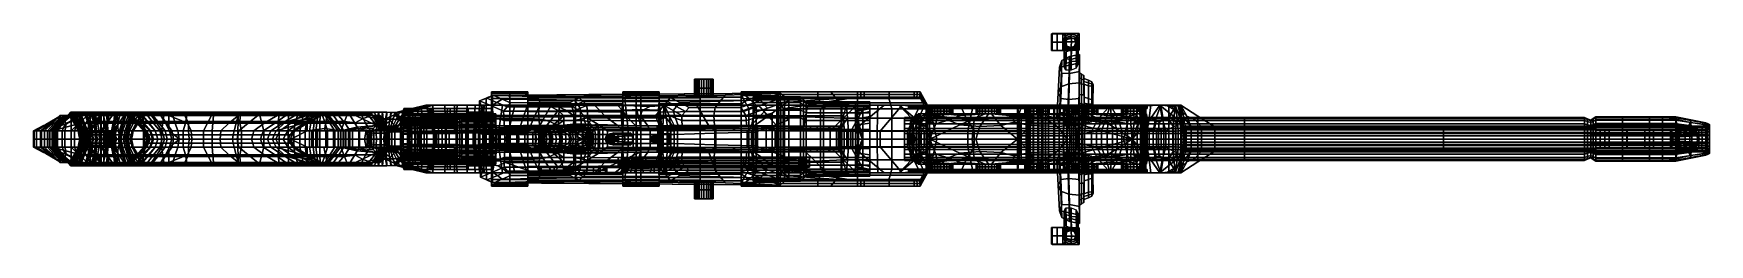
# Model space of a CAD drawing. Extents: x -4.9 to 4.89, y -0.62 to 0.62.
import ezdxf

# ---------------------------------------------------------------- set-up
doc = ezdxf.new("R2010")
doc.units = 0

msp = doc.modelspace()

# ---------------------------------------------------------------- linework, layer by layer
for points in [[(1.1045, 0.6163, -1.4837), (1.0487, 0.6162, -1.505), (1.0463, 0.6161, -1.4982), (1.0799, 0.6158, -1.4561)], [(1.0487, 0.5673, -1.5053), (1.0463, 0.5672, -1.4985), (1.0463, 0.6161, -1.4982), (1.0487, 0.6162, -1.505)], [(1.0799, 0.5669, -1.4564), (1.0799, 0.6158, -1.4561), (1.0463, 0.6161, -1.4982), (1.0463, 0.5672, -1.4985)], [(1.1045, 0.6163, -1.4837), (1.1292, 0.6168, -1.5112), (1.0511, 0.6164, -1.5119), (1.0487, 0.6162, -1.505)], [(1.0487, 0.5673, -1.5053), (1.0487, 0.6162, -1.505), (1.0511, 0.6164, -1.5119), (1.0511, 0.5674, -1.5121)], [(1.1292, 0.5679, -1.5115), (1.0511, 0.5674, -1.5121), (1.0511, 0.6164, -1.5119), (1.1292, 0.6168, -1.5112)], [(1.1045, 0.6163, -1.4837), (1.0799, 0.6158, -1.4561), (1.1134, 0.6154, -1.4141), (1.1603, 0.6164, -1.4623)], [(1.0799, 0.5669, -1.4564), (1.1134, 0.5665, -1.4143), (1.1134, 0.6154, -1.4141), (1.0799, 0.6158, -1.4561)], [(1.1045, 0.6163, -1.4837), (1.1603, 0.6164, -1.4623), (1.2072, 0.6173, -1.5106), (1.1292, 0.6168, -1.5112)], [(1.1613, 0.6158, -1.42), (1.1603, 0.6164, -1.4623), (1.1134, 0.6154, -1.4141), (1.1271, 0.6032, -1.402)], [(1.1157, 0.5663, -1.396), (1.1271, 0.6032, -1.402), (1.1134, 0.6154, -1.4141), (1.1134, 0.5665, -1.4143)], [(1.1157, 0.5663, -1.396), (1.1179, 0.5662, -1.3777), (1.129, 0.6029, -1.3777), (1.1271, 0.6032, -1.402)], [(1.1238, 0.5652, -1.3734), (1.133, 0.5946, -1.3734), (1.129, 0.6029, -1.3777), (1.1179, 0.5662, -1.3777)], [(1.1238, 0.5652, -1.3734), (1.1297, 0.5643, -1.3692), (1.137, 0.5863, -1.3692), (1.133, 0.5946, -1.3734)], [(1.1613, 0.6158, -1.42), (1.1271, 0.6032, -1.402), (1.129, 0.6029, -1.3777), (1.1624, 0.6153, -1.3777)], [(1.1607, 0.6045, -1.3734), (1.1624, 0.6153, -1.3777), (1.129, 0.6029, -1.3777), (1.133, 0.5946, -1.3734)], [(1.1292, 0.5679, -1.5115), (1.1292, 0.6168, -1.5112), (1.2072, 0.6173, -1.5106), (1.2072, 0.5683, -1.5109)], [(1.1608, 0.5916, -1.3596), (1.1341, 0.5831, -1.3596), (1.1312, 0.5799, -1.35), (1.1627, 0.5895, -1.35)], [(1.162, 0.5221, -1.1962), (1.1627, 0.5895, -1.35), (1.1312, 0.5799, -1.35), (1.1313, 0.5108, -1.1873)], [(1.1607, 0.6045, -1.3734), (1.133, 0.5946, -1.3734), (1.137, 0.5863, -1.3692), (1.159, 0.5937, -1.3692)], [(1.1608, 0.5916, -1.3596), (1.159, 0.5937, -1.3692), (1.137, 0.5863, -1.3692), (1.1341, 0.5831, -1.3596)], [(1.1607, 0.6045, -1.3734), (1.159, 0.5937, -1.3692), (1.1809, 0.5864, -1.3692), (1.1883, 0.5948, -1.3734)], [(1.1608, 0.5916, -1.3596), (1.1876, 0.5852, -1.3596), (1.1809, 0.5864, -1.3692), (1.159, 0.5937, -1.3692)], [(1.1613, 0.6158, -1.42), (1.1956, 0.604, -1.4382), (1.2072, 0.6173, -1.5106), (1.1603, 0.6164, -1.4623)], [(1.1607, 0.6045, -1.3734), (1.1883, 0.5948, -1.3734), (1.1957, 0.6033, -1.3777), (1.1624, 0.6153, -1.3777)], [(1.1608, 0.5916, -1.3596), (1.1627, 0.5895, -1.35), (1.1942, 0.584, -1.35), (1.1876, 0.5852, -1.3596)], [(1.1613, 0.6158, -1.42), (1.1624, 0.6153, -1.3777), (1.1957, 0.6033, -1.3777), (1.1956, 0.604, -1.4382)], [(1.162, 0.5221, -1.1962), (1.1927, 0.5193, -1.206), (1.1942, 0.584, -1.35), (1.1627, 0.5895, -1.35)], [(1.1975, 0.5655, -1.3734), (1.1883, 0.5948, -1.3734), (1.1809, 0.5864, -1.3692), (1.1882, 0.5644, -1.3692)], [(1.1975, 0.5655, -1.3734), (1.2068, 0.5666, -1.3777), (1.1957, 0.6033, -1.3777), (1.1883, 0.5948, -1.3734)], [(1.207, 0.5675, -1.4443), (1.2072, 0.5683, -1.5109), (1.2072, 0.6173, -1.5106), (1.1956, 0.604, -1.4382)], [(1.207, 0.5675, -1.4443), (1.1956, 0.604, -1.4382), (1.1957, 0.6033, -1.3777), (1.2068, 0.5666, -1.3777)], [(1.0487, 0.5673, -1.5053), (1.0487, 0.5184, -1.5055), (1.0463, 0.5183, -1.4987), (1.0463, 0.5672, -1.4985)], [(1.0799, 0.5669, -1.4564), (1.0463, 0.5672, -1.4985), (1.0463, 0.5183, -1.4987), (1.0799, 0.518, -1.4567)], [(1.1045, 0.5185, -1.4842), (1.0799, 0.518, -1.4567), (1.0463, 0.5183, -1.4987), (1.0487, 0.5184, -1.5055)], [(1.0487, 0.5673, -1.5053), (1.0511, 0.5674, -1.5121), (1.0511, 0.5185, -1.5124), (1.0487, 0.5184, -1.5055)], [(1.1045, 0.5185, -1.4842), (1.0487, 0.5184, -1.5055), (1.0511, 0.5185, -1.5124), (1.1292, 0.519, -1.5117)], [(1.1292, 0.5679, -1.5115), (1.1292, 0.519, -1.5117), (1.0511, 0.5185, -1.5124), (1.0511, 0.5674, -1.5121)], [(1.0799, 0.5669, -1.4564), (1.0799, 0.518, -1.4567), (1.1134, 0.5176, -1.4146), (1.1134, 0.5665, -1.4143)], [(1.1045, 0.5185, -1.4842), (1.1603, 0.5185, -1.4629), (1.1134, 0.5176, -1.4146), (1.0799, 0.518, -1.4567)], [(1.1045, 0.5185, -1.4842), (1.1292, 0.519, -1.5117), (1.2072, 0.5194, -1.5111), (1.1603, 0.5185, -1.4629)], [(1.1157, 0.5663, -1.396), (1.1134, 0.5665, -1.4143), (1.1134, 0.5176, -1.4146), (1.1271, 0.5298, -1.4022)], [(1.1613, 0.518, -1.4203), (1.1271, 0.5298, -1.4022), (1.1134, 0.5176, -1.4146), (1.1603, 0.5185, -1.4629)], [(1.1157, 0.5663, -1.396), (1.1271, 0.5298, -1.4022), (1.129, 0.5295, -1.3777), (1.1179, 0.5662, -1.3777)], [(1.1238, 0.5652, -1.3734), (1.1179, 0.5662, -1.3777), (1.129, 0.5295, -1.3777), (1.133, 0.5359, -1.3734)], [(1.1252, 0.5612, -1.3596), (1.1208, 0.5581, -1.35), (1.1312, 0.5799, -1.35), (1.1341, 0.5831, -1.3596)], [(1.121, 0.489, -1.1857), (1.1313, 0.5108, -1.1873), (1.1312, 0.5799, -1.35), (1.1208, 0.5581, -1.35)], [(1.1252, 0.5612, -1.3596), (1.1341, 0.5396, -1.3596), (1.1312, 0.5368, -1.35), (1.1208, 0.5581, -1.35)], [(1.121, 0.489, -1.1857), (1.1208, 0.5581, -1.35), (1.1312, 0.5368, -1.35), (1.1311, 0.4696, -1.1904)], [(1.121, 0.489, -1.1857), (1.1211, 0.4199, -1.0215), (1.1313, 0.4418, -1.0246), (1.1313, 0.5108, -1.1873)], [(1.1238, 0.5652, -1.3734), (1.133, 0.5359, -1.3734), (1.137, 0.5423, -1.3692), (1.1297, 0.5643, -1.3692)], [(1.1252, 0.5612, -1.3596), (1.1341, 0.5831, -1.3596), (1.137, 0.5863, -1.3692), (1.1297, 0.5643, -1.3692)], [(1.1252, 0.5612, -1.3596), (1.1297, 0.5643, -1.3692), (1.137, 0.5423, -1.3692), (1.1341, 0.5396, -1.3596)], [(1.1613, 0.518, -1.4203), (1.1624, 0.5175, -1.3777), (1.129, 0.5295, -1.3777), (1.1271, 0.5298, -1.4022)], [(1.1607, 0.5262, -1.3734), (1.133, 0.5359, -1.3734), (1.129, 0.5295, -1.3777), (1.1624, 0.5175, -1.3777)], [(1.1292, 0.5679, -1.5115), (1.2072, 0.5683, -1.5109), (1.2072, 0.5194, -1.5111), (1.1292, 0.519, -1.5117)], [(1.1618, 0.4654, -1.2002), (1.1311, 0.4696, -1.1904), (1.1312, 0.5368, -1.35), (1.1627, 0.5289, -1.35)], [(1.1608, 0.532, -1.3596), (1.1627, 0.5289, -1.35), (1.1312, 0.5368, -1.35), (1.1341, 0.5396, -1.3596)], [(1.162, 0.5221, -1.1962), (1.1313, 0.5108, -1.1873), (1.1313, 0.4418, -1.0246), (1.1613, 0.4548, -1.0423)], [(1.1607, 0.5262, -1.3734), (1.159, 0.535, -1.3692), (1.137, 0.5423, -1.3692), (1.133, 0.5359, -1.3734)], [(1.1608, 0.532, -1.3596), (1.1341, 0.5396, -1.3596), (1.137, 0.5423, -1.3692), (1.159, 0.535, -1.3692)], [(1.147, 0.3222, -0.6069), (1.2085, 0.3285, -0.6248), (1.21, 0.4943, -1.0696), (1.1515, 0.4817, -1.0332)], [(1.1514, 0.4322, -1.0404), (1.1515, 0.4817, -1.0332), (1.21, 0.4943, -1.0696), (1.2098, 0.445, -1.0768)], [(1.1608, 0.532, -1.3596), (1.159, 0.535, -1.3692), (1.1809, 0.5424, -1.3692), (1.1876, 0.5393, -1.3596)], [(1.1607, 0.5262, -1.3734), (1.1883, 0.5361, -1.3734), (1.1809, 0.5424, -1.3692), (1.159, 0.535, -1.3692)], [(1.1613, 0.518, -1.4203), (1.1603, 0.5185, -1.4629), (1.2072, 0.5194, -1.5111), (1.1956, 0.5307, -1.4383)], [(1.1607, 0.5262, -1.3734), (1.1624, 0.5175, -1.3777), (1.1957, 0.5299, -1.3777), (1.1883, 0.5361, -1.3734)], [(1.1608, 0.532, -1.3596), (1.1876, 0.5393, -1.3596), (1.1942, 0.5362, -1.35), (1.1627, 0.5289, -1.35)], [(1.1613, 0.518, -1.4203), (1.1956, 0.5307, -1.4383), (1.1957, 0.5299, -1.3777), (1.1624, 0.5175, -1.3777)], [(1.162, 0.5221, -1.1962), (1.1613, 0.4548, -1.0423), (1.1912, 0.4545, -1.062), (1.1927, 0.5193, -1.206)], [(1.1618, 0.4654, -1.2002), (1.1627, 0.5289, -1.35), (1.1942, 0.5362, -1.35), (1.1925, 0.4754, -1.209)], [(1.1965, 0.5624, -1.3596), (1.1882, 0.5644, -1.3692), (1.1809, 0.5864, -1.3692), (1.1876, 0.5852, -1.3596)], [(1.1975, 0.5655, -1.3734), (1.1882, 0.5644, -1.3692), (1.1809, 0.5424, -1.3692), (1.1883, 0.5361, -1.3734)], [(1.1965, 0.5624, -1.3596), (1.1876, 0.5393, -1.3596), (1.1809, 0.5424, -1.3692), (1.1882, 0.5644, -1.3692)], [(1.1965, 0.5624, -1.3596), (1.1876, 0.5852, -1.3596), (1.1942, 0.584, -1.35), (1.2047, 0.5604, -1.35)], [(1.1965, 0.5624, -1.3596), (1.2047, 0.5604, -1.35), (1.1942, 0.5362, -1.35), (1.1876, 0.5393, -1.3596)], [(1.1975, 0.5655, -1.3734), (1.1883, 0.5361, -1.3734), (1.1957, 0.5299, -1.3777), (1.2068, 0.5666, -1.3777)], [(1.2028, 0.4985, -1.2106), (1.201, 0.4366, -1.0712), (1.1908, 0.4146, -1.068), (1.1925, 0.4754, -1.209)], [(1.2028, 0.4985, -1.2106), (1.1927, 0.5193, -1.206), (1.1912, 0.4545, -1.062), (1.201, 0.4366, -1.0712)], [(1.2028, 0.4985, -1.2106), (1.1925, 0.4754, -1.209), (1.1942, 0.5362, -1.35), (1.2047, 0.5604, -1.35)], [(1.2028, 0.4985, -1.2106), (1.2047, 0.5604, -1.35), (1.1942, 0.584, -1.35), (1.1927, 0.5193, -1.206)], [(1.207, 0.5675, -1.4443), (1.1956, 0.5307, -1.4383), (1.2072, 0.5194, -1.5111), (1.2072, 0.5683, -1.5109)], [(1.207, 0.5675, -1.4443), (1.2068, 0.5666, -1.3777), (1.1957, 0.5299, -1.3777), (1.1956, 0.5307, -1.4383)], [(1.2084, 0.283, -0.6321), (1.2098, 0.445, -1.0768), (1.21, 0.4943, -1.0696), (1.2085, 0.3285, -0.6248)], [(1.0854, 0.2701, -0.5962), (1.1009, 0.3061, -0.5952), (1.1077, 0.4598, -1.0077), (1.093, 0.4193, -1.004)], [(1.0854, 0.2701, -0.5962), (1.093, 0.4193, -1.004), (1.1075, 0.3852, -1.0186), (1.1007, 0.2374, -0.6061)], [(1.1514, 0.4322, -1.0404), (1.093, 0.4193, -1.004), (1.1077, 0.4598, -1.0077), (1.1515, 0.4817, -1.0332)], [(1.1514, 0.4322, -1.0404), (1.1513, 0.3826, -1.0477), (1.1075, 0.3852, -1.0186), (1.093, 0.4193, -1.004)], [(1.147, 0.3222, -0.6069), (1.1515, 0.4817, -1.0332), (1.1077, 0.4598, -1.0077), (1.1009, 0.3061, -0.5952)], [(1.121, 0.489, -1.1857), (1.1311, 0.4696, -1.1904), (1.131, 0.4023, -1.0308), (1.1211, 0.4199, -1.0215)], [(1.1618, 0.4654, -1.2002), (1.1608, 0.4018, -1.0504), (1.131, 0.4023, -1.0308), (1.1311, 0.4696, -1.1904)], [(1.1468, 0.2309, -0.6214), (1.1513, 0.3826, -1.0477), (1.2097, 0.3958, -1.0841), (1.2082, 0.2374, -0.6394)], [(1.1514, 0.4322, -1.0404), (1.2098, 0.445, -1.0768), (1.2097, 0.3958, -1.0841), (1.1513, 0.3826, -1.0477)], [(1.1618, 0.4654, -1.2002), (1.1925, 0.4754, -1.209), (1.1908, 0.4146, -1.068), (1.1608, 0.4018, -1.0504)], [(1.2084, 0.283, -0.6321), (1.2082, 0.2374, -0.6394), (1.2097, 0.3958, -1.0841), (1.2098, 0.445, -1.0768)], [(-1.0378, 0.2967, 1.2364), (-1.0378, 0.3497, 1.2364), (-1.0396, 0.3497, 1.2224), (-1.0396, 0.2967, 1.2224)], [(-1.0378, 0.2967, 1.2083), (-1.0396, 0.2967, 1.2224), (-1.0396, 0.3497, 1.2224), (-1.0378, 0.3497, 1.2083)], [(-0.9853, 0.3497, 1.2224), (-1.0378, 0.3497, 1.2083), (-1.0396, 0.3497, 1.2224), (-1.0378, 0.3497, 1.2364)], [(-1.0378, 0.2967, 1.2364), (-1.0396, 0.2967, 1.2224), (-1.0396, 0.2437, 1.2224), (-1.0378, 0.2437, 1.2364)], [(-1.0378, 0.2967, 1.2083), (-1.0378, 0.2437, 1.2083), (-1.0396, 0.2437, 1.2224), (-1.0396, 0.2967, 1.2224)], [(-1.0378, 0.2967, 1.2364), (-1.0324, 0.2967, 1.2496), (-1.0324, 0.3497, 1.2496), (-1.0378, 0.3497, 1.2364)], [(-1.0378, 0.2967, 1.2083), (-1.0378, 0.3497, 1.2083), (-1.0324, 0.3497, 1.1952), (-1.0324, 0.2967, 1.1952)], [(-0.9853, 0.3497, 1.2224), (-1.0237, 0.3497, 1.1839), (-1.0324, 0.3497, 1.1952), (-1.0378, 0.3497, 1.2083)], [(-0.9853, 0.3497, 1.2224), (-1.0378, 0.3497, 1.2364), (-1.0324, 0.3497, 1.2496), (-1.0237, 0.3497, 1.2608)], [(-1.0378, 0.2967, 1.2364), (-1.0378, 0.2437, 1.2364), (-1.0324, 0.2437, 1.2496), (-1.0324, 0.2967, 1.2496)], [(-1.0378, 0.2967, 1.2083), (-1.0324, 0.2967, 1.1952), (-1.0324, 0.2437, 1.1952), (-1.0378, 0.2437, 1.2083)], [(-1.0237, 0.2967, 1.2608), (-1.0237, 0.3497, 1.2608), (-1.0324, 0.3497, 1.2496), (-1.0324, 0.2967, 1.2496)], [(-1.0237, 0.2967, 1.1839), (-1.0324, 0.2967, 1.1952), (-1.0324, 0.3497, 1.1952), (-1.0237, 0.3497, 1.1839)], [(-1.0237, 0.2967, 1.2608), (-1.0324, 0.2967, 1.2496), (-1.0324, 0.2437, 1.2496), (-1.0237, 0.2437, 1.2608)], [(-1.0237, 0.2967, 1.1839), (-1.0237, 0.2437, 1.1839), (-1.0324, 0.2437, 1.1952), (-1.0324, 0.2967, 1.1952)], [(-1.0237, 0.2967, 1.2608), (-1.0125, 0.2967, 1.2695), (-1.0125, 0.3497, 1.2695), (-1.0237, 0.3497, 1.2608)], [(-0.9853, 0.3497, 1.2224), (-0.9993, 0.3497, 1.1698), (-1.0125, 0.3497, 1.1753), (-1.0237, 0.3497, 1.1839)], [(-0.9853, 0.3497, 1.2224), (-1.0237, 0.3497, 1.2608), (-1.0125, 0.3497, 1.2695), (-0.9993, 0.3497, 1.2749)], [(-1.0237, 0.2967, 1.1839), (-1.0237, 0.3497, 1.1839), (-1.0125, 0.3497, 1.1753), (-1.0125, 0.2967, 1.1753)], [(-1.0237, 0.2967, 1.2608), (-1.0237, 0.2437, 1.2608), (-1.0125, 0.2437, 1.2695), (-1.0125, 0.2967, 1.2695)], [(-1.0237, 0.2967, 1.1839), (-1.0125, 0.2967, 1.1753), (-1.0125, 0.2437, 1.1753), (-1.0237, 0.2437, 1.1839)], [(-0.9993, 0.2967, 1.2749), (-0.9993, 0.3497, 1.2749), (-1.0125, 0.3497, 1.2695), (-1.0125, 0.2967, 1.2695)], [(-0.9993, 0.2967, 1.1698), (-1.0125, 0.2967, 1.1753), (-1.0125, 0.3497, 1.1753), (-0.9993, 0.3497, 1.1698)], [(-0.9993, 0.2967, 1.2749), (-1.0125, 0.2967, 1.2695), (-1.0125, 0.2437, 1.2695), (-0.9993, 0.2437, 1.2749)], [(-0.9993, 0.2967, 1.1698), (-0.9993, 0.2437, 1.1698), (-1.0125, 0.2437, 1.1753), (-1.0125, 0.2967, 1.1753)], [(-0.9993, 0.2967, 1.2749), (-0.9853, 0.2967, 1.2768), (-0.9853, 0.3497, 1.2768), (-0.9993, 0.3497, 1.2749)], [(-0.9853, 0.3497, 1.2224), (-0.9712, 0.3497, 1.1698), (-0.9853, 0.3497, 1.168), (-0.9993, 0.3497, 1.1698)], [(-0.9853, 0.3497, 1.2224), (-0.9993, 0.3497, 1.2749), (-0.9853, 0.3497, 1.2768), (-0.9712, 0.3497, 1.2749)], [(-0.9993, 0.2967, 1.1698), (-0.9993, 0.3497, 1.1698), (-0.9853, 0.3497, 1.168), (-0.9853, 0.2967, 1.168)], [(-0.9993, 0.2967, 1.2749), (-0.9993, 0.2437, 1.2749), (-0.9853, 0.2437, 1.2768), (-0.9853, 0.2967, 1.2768)], [(-0.9993, 0.2967, 1.1698), (-0.9853, 0.2967, 1.168), (-0.9853, 0.2437, 1.168), (-0.9993, 0.2437, 1.1698)], [(-0.9712, 0.2967, 1.1698), (-0.9853, 0.2967, 1.168), (-0.9853, 0.3497, 1.168), (-0.9712, 0.3497, 1.1698)], [(-0.9712, 0.2967, 1.2749), (-0.9712, 0.3497, 1.2749), (-0.9853, 0.3497, 1.2768), (-0.9853, 0.2967, 1.2768)], [(-0.9853, 0.3497, 1.2224), (-0.9468, 0.3497, 1.1839), (-0.9581, 0.3497, 1.1753), (-0.9712, 0.3497, 1.1698)], [(-0.9853, 0.3497, 1.2224), (-0.9712, 0.3497, 1.2749), (-0.9581, 0.3497, 1.2695), (-0.9468, 0.3497, 1.2608)], [(-0.9853, 0.3497, 1.2224), (-0.9468, 0.3497, 1.2608), (-0.9381, 0.3497, 1.2496), (-0.9327, 0.3497, 1.2364)], [(-0.9853, 0.3497, 1.2224), (-0.9327, 0.3497, 1.2364), (-0.9309, 0.3497, 1.2224), (-0.9327, 0.3497, 1.2083)], [(-0.9853, 0.3497, 1.2224), (-0.9327, 0.3497, 1.2083), (-0.9381, 0.3497, 1.1952), (-0.9468, 0.3497, 1.1839)], [(-0.9712, 0.2967, 1.1698), (-0.9712, 0.2437, 1.1698), (-0.9853, 0.2437, 1.168), (-0.9853, 0.2967, 1.168)], [(-0.9712, 0.2967, 1.2749), (-0.9853, 0.2967, 1.2768), (-0.9853, 0.2437, 1.2768), (-0.9712, 0.2437, 1.2749)], [(-0.9712, 0.2967, 1.1698), (-0.9712, 0.3497, 1.1698), (-0.9581, 0.3497, 1.1753), (-0.9581, 0.2967, 1.1753)], [(-0.9712, 0.2967, 1.2749), (-0.9581, 0.2967, 1.2695), (-0.9581, 0.3497, 1.2695), (-0.9712, 0.3497, 1.2749)], [(-0.9712, 0.2967, 1.1698), (-0.9581, 0.2967, 1.1753), (-0.9581, 0.2437, 1.1753), (-0.9712, 0.2437, 1.1698)], [(-0.9712, 0.2967, 1.2749), (-0.9712, 0.2437, 1.2749), (-0.9581, 0.2437, 1.2695), (-0.9581, 0.2967, 1.2695)], [(-0.9468, 0.2967, 1.1839), (-0.9581, 0.2967, 1.1753), (-0.9581, 0.3497, 1.1753), (-0.9468, 0.3497, 1.1839)], [(-0.9468, 0.2967, 1.2608), (-0.9468, 0.3497, 1.2608), (-0.9581, 0.3497, 1.2695), (-0.9581, 0.2967, 1.2695)], [(-0.9468, 0.2967, 1.1839), (-0.9468, 0.2437, 1.1839), (-0.9581, 0.2437, 1.1753), (-0.9581, 0.2967, 1.1753)], [(-0.9468, 0.2967, 1.2608), (-0.9581, 0.2967, 1.2695), (-0.9581, 0.2437, 1.2695), (-0.9468, 0.2437, 1.2608)], [(-0.9468, 0.2967, 1.1839), (-0.9468, 0.3497, 1.1839), (-0.9381, 0.3497, 1.1952), (-0.9381, 0.2967, 1.1952)], [(-0.9468, 0.2967, 1.2608), (-0.9381, 0.2967, 1.2496), (-0.9381, 0.3497, 1.2496), (-0.9468, 0.3497, 1.2608)], [(-0.9468, 0.2967, 1.1839), (-0.9381, 0.2967, 1.1952), (-0.9381, 0.2437, 1.1952), (-0.9468, 0.2437, 1.1839)], [(-0.9468, 0.2967, 1.2608), (-0.9468, 0.2437, 1.2608), (-0.9381, 0.2437, 1.2496), (-0.9381, 0.2967, 1.2496)], [(-0.9327, 0.2967, 1.2083), (-0.9381, 0.2967, 1.1952), (-0.9381, 0.3497, 1.1952), (-0.9327, 0.3497, 1.2083)], [(-0.9327, 0.2967, 1.2364), (-0.9327, 0.3497, 1.2364), (-0.9381, 0.3497, 1.2496), (-0.9381, 0.2967, 1.2496)], [(-0.9327, 0.2967, 1.2083), (-0.9327, 0.2437, 1.2083), (-0.9381, 0.2437, 1.1952), (-0.9381, 0.2967, 1.1952)], [(-0.9327, 0.2967, 1.2364), (-0.9381, 0.2967, 1.2496), (-0.9381, 0.2437, 1.2496), (-0.9327, 0.2437, 1.2364)], [(-0.9327, 0.2967, 1.2083), (-0.9327, 0.3497, 1.2083), (-0.9309, 0.3497, 1.2224), (-0.9309, 0.2967, 1.2224)], [(-0.9327, 0.2967, 1.2364), (-0.9309, 0.2967, 1.2224), (-0.9309, 0.3497, 1.2224), (-0.9327, 0.3497, 1.2364)], [(-0.9327, 0.2967, 1.2083), (-0.9309, 0.2967, 1.2224), (-0.9309, 0.2437, 1.2224), (-0.9327, 0.2437, 1.2083)], [(-0.9327, 0.2967, 1.2364), (-0.9327, 0.2437, 1.2364), (-0.9309, 0.2437, 1.2224), (-0.9309, 0.2967, 1.2224)], [(1.0854, 0.2701, -0.5962), (1.0778, 0.1209, -0.1883), (1.0941, 0.1523, -0.1827), (1.1009, 0.3061, -0.5952)], [(1.147, 0.3222, -0.6069), (1.1009, 0.3061, -0.5952), (1.0941, 0.1523, -0.1827), (1.1425, 0.1628, -0.1806)], [(1.1468, 0.2309, -0.6214), (1.1007, 0.2374, -0.6061), (1.1075, 0.3852, -1.0186), (1.1513, 0.3826, -1.0477)], [(1.147, 0.3222, -0.6069), (1.1425, 0.1628, -0.1806), (1.2071, 0.1628, -0.1801), (1.2085, 0.3285, -0.6248)], [(1.2084, 0.283, -0.6321), (1.2085, 0.3285, -0.6248), (1.2071, 0.1628, -0.1801), (1.2069, 0.1209, -0.1873)], [(1.2225, 0.2054, -0.5204), (1.2082, 0.2091, -0.5304), (1.2091, 0.3322, -0.8741), (1.2225, 0.3249, -0.8542)], [(1.2225, 0.2593, -0.5125), (1.2226, 0.3789, -0.8462), (1.2092, 0.3862, -0.8661), (1.2083, 0.2609, -0.5224)], [(1.2226, 0.3519, -0.8502), (1.2091, 0.3592, -0.8701), (1.2092, 0.3862, -0.8661), (1.2226, 0.3789, -0.8462)], [(1.2226, 0.3519, -0.8502), (1.2225, 0.3249, -0.8542), (1.2091, 0.3322, -0.8741), (1.2091, 0.3592, -0.8701)], [(1.2225, 0.2593, -0.5125), (1.2367, 0.2577, -0.5025), (1.236, 0.3716, -0.8263), (1.2226, 0.3789, -0.8462)], [(1.2226, 0.3519, -0.8502), (1.236, 0.3445, -0.8303), (1.236, 0.3175, -0.8343), (1.2225, 0.3249, -0.8542)], [(1.2225, 0.2054, -0.5204), (1.2225, 0.3249, -0.8542), (1.236, 0.3175, -0.8343), (1.2367, 0.2017, -0.5105)], [(1.2226, 0.3519, -0.8502), (1.2226, 0.3789, -0.8462), (1.236, 0.3716, -0.8263), (1.236, 0.3445, -0.8303)], [(1.2626, 0.328, -0.7806), (1.2359, 0.3372, -0.807), (1.2359, 0.3538, -0.803), (1.2626, 0.3445, -0.7767)], [(1.2623, 0.2378, -0.4804), (1.2626, 0.3445, -0.7767), (1.2359, 0.3538, -0.803), (1.2367, 0.2449, -0.4936)], [(1.2626, 0.328, -0.7806), (1.2626, 0.3114, -0.7846), (1.2359, 0.3207, -0.8109), (1.2359, 0.3372, -0.807)], [(1.2622, 0.2044, -0.4884), (1.2367, 0.2091, -0.5015), (1.2359, 0.3207, -0.8109), (1.2626, 0.3114, -0.7846)], [(1.2367, 0.2297, -0.5065), (1.236, 0.3445, -0.8303), (1.236, 0.3716, -0.8263), (1.2367, 0.2577, -0.5025)], [(1.2367, 0.2297, -0.5065), (1.2367, 0.2017, -0.5105), (1.236, 0.3175, -0.8343), (1.236, 0.3445, -0.8303)], [(1.2622, 0.2044, -0.4884), (1.2626, 0.3114, -0.7846), (1.2826, 0.3086, -0.7639), (1.2814, 0.2048, -0.4776)], [(1.2623, 0.2378, -0.4804), (1.2814, 0.2286, -0.4716), (1.2826, 0.3335, -0.7579), (1.2626, 0.3445, -0.7767)], [(1.2626, 0.328, -0.7806), (1.2626, 0.3445, -0.7767), (1.2826, 0.3335, -0.7579), (1.2893, 0.3187, -0.7543)], [(1.2626, 0.328, -0.7806), (1.2893, 0.3187, -0.7543), (1.2826, 0.3086, -0.7639), (1.2626, 0.3114, -0.7846)], [(1.2878, 0.2152, -0.4713), (1.2893, 0.3187, -0.7543), (1.2826, 0.3335, -0.7579), (1.2814, 0.2286, -0.4716)], [(1.2878, 0.2152, -0.4713), (1.2814, 0.2048, -0.4776), (1.2826, 0.3086, -0.7639), (1.2893, 0.3187, -0.7543)], [(-2.7313, 0.1654, 0.526), (-2.6986, 0.176, 0.5464), (-2.6116, 0.1971, 0.5464), (-2.6841, 0.1733, 0.5001)], [(-2.6687, 0.1266, 0.5984), (-2.5913, 0.1372, 0.5984), (-2.6116, 0.1971, 0.5464), (-2.6986, 0.176, 0.5464)], [(-2.6557, 0.176, 0.4417), (-2.6841, 0.1733, 0.5001), (-2.6116, 0.1971, 0.5464), (-2.5909, 0.1971, 0.4657)], [(-2.6557, 0.176, 0.4417), (-2.5909, 0.1971, 0.4657), (-2.5703, 0.1971, 0.385), (-2.6366, 0.176, 0.3671)], [(-2.6287, 0.1067, 0.3001), (-2.6366, 0.176, 0.3671), (-2.5703, 0.1971, 0.385), (-2.5636, 0.1146, 0.316)], [(-2.4432, 0.1372, 0.5984), (-2.4427, 0.1971, 0.5464), (-2.6116, 0.1971, 0.5464), (-2.5913, 0.1372, 0.5984)], [(-2.4709, 0.1971, 0.4699), (-2.5909, 0.1971, 0.4657), (-2.6116, 0.1971, 0.5464), (-2.4427, 0.1971, 0.5464)], [(-2.4709, 0.1971, 0.4699), (-2.4992, 0.1971, 0.3934), (-2.5703, 0.1971, 0.385), (-2.5909, 0.1971, 0.4657)], [(-2.4972, 0.1172, 0.3231), (-2.5636, 0.1146, 0.316), (-2.5703, 0.1971, 0.385), (-2.4992, 0.1971, 0.3934)], [(-2.4709, 0.1971, 0.4699), (-2.351, 0.1971, 0.4741), (-2.4282, 0.1971, 0.4018), (-2.4992, 0.1971, 0.3934)], [(-2.4972, 0.1172, 0.3231), (-2.4992, 0.1971, 0.3934), (-2.4282, 0.1971, 0.4018), (-2.4328, 0.1172, 0.3112)], [(-2.4709, 0.1971, 0.4699), (-2.4427, 0.1971, 0.5464), (-2.2738, 0.1971, 0.5464), (-2.351, 0.1971, 0.4741)], [(-2.4432, 0.1372, 0.5984), (-2.2951, 0.1372, 0.5984), (-2.2738, 0.1971, 0.5464), (-2.4427, 0.1971, 0.5464)], [(-2.3735, 0.1172, 0.2701), (-2.4328, 0.1172, 0.3112), (-2.4282, 0.1971, 0.4018), (-2.3701, 0.1971, 0.3351)], [(-2.2617, 0.1971, 0.4426), (-2.2958, 0.1971, 0.3818), (-2.4282, 0.1971, 0.4018), (-2.351, 0.1971, 0.4741)], [(-2.296, 0.1971, 0.3247), (-2.3701, 0.1971, 0.3351), (-2.4282, 0.1971, 0.4018), (-2.2958, 0.1971, 0.3818)], [(-2.3735, 0.1172, 0.2701), (-2.3701, 0.1971, 0.3351), (-2.3226, 0.1971, 0.2849), (-2.3268, 0.1172, 0.2283)], [(-2.296, 0.1971, 0.3247), (-2.2963, 0.1971, 0.2677), (-2.3226, 0.1971, 0.2849), (-2.3701, 0.1971, 0.3351)], [(-2.2617, 0.1971, 0.4426), (-2.351, 0.1971, 0.4741), (-2.2738, 0.1971, 0.5464), (-2.2276, 0.1971, 0.5035)], [(-2.3001, 0.1172, 0.2143), (-2.3268, 0.1172, 0.2283), (-2.3226, 0.1971, 0.2849), (-2.2963, 0.1971, 0.2677)], [(-2.3001, 0.1172, 0.2143), (-2.2963, 0.1971, 0.2677), (-2.2698, 0.1971, 0.279), (-2.2742, 0.1172, 0.2233)], [(-2.296, 0.1971, 0.3247), (-2.222, 0.1971, 0.3143), (-2.2698, 0.1971, 0.279), (-2.2963, 0.1971, 0.2677)], [(-2.2436, 0.244, 1.0195), (-2.2544, 0.2388, 1.0101), (-2.2962, 0.2226, 1.0123), (-2.2591, 0.2385, 1.0254)], [(-2.1953, 0.2134, 0.9103), (-2.2262, 0.1932, 0.896), (-2.2962, 0.2226, 1.0123), (-2.2544, 0.2388, 1.0101)], [(-2.2589, 0.1192, 1.0266), (-2.2591, 0.2385, 1.0254), (-2.2962, 0.2226, 1.0123), (-2.2957, 0.1113, 1.0148)], [(-2.2106, 0.123, 0.8718), (-2.268, 0.1378, 0.9675), (-2.2962, 0.2226, 1.0123), (-2.2262, 0.1932, 0.896)], [(-2.2676, 0.0688, 0.9689), (-2.2957, 0.1113, 1.0148), (-2.2962, 0.2226, 1.0123), (-2.268, 0.1378, 0.9675)], [(-2.296, 0.1971, 0.3247), (-2.2958, 0.1971, 0.3818), (-2.1634, 0.1971, 0.3617), (-2.222, 0.1971, 0.3143)], [(-2.2617, 0.1971, 0.4426), (-2.1724, 0.1971, 0.4111), (-2.1634, 0.1971, 0.3617), (-2.2958, 0.1971, 0.3818)], [(-1.8327, 0.1372, 0.5984), (-1.8294, 0.1971, 0.5464), (-2.2738, 0.1971, 0.5464), (-2.2951, 0.1372, 0.5984)], [(-2.2301, 0.1172, 0.2504), (-2.2742, 0.1172, 0.2233), (-2.2698, 0.1971, 0.279), (-2.222, 0.1971, 0.3143)], [(-1.9495, 0.1971, 0.4934), (-2.2276, 0.1971, 0.5035), (-2.2738, 0.1971, 0.5464), (-1.8294, 0.1971, 0.5464)], [(-2.2617, 0.1971, 0.4426), (-2.2276, 0.1971, 0.5035), (-2.1907, 0.1971, 0.4589), (-2.1724, 0.1971, 0.4111)], [(-2.2436, 0.244, 1.0195), (-2.2591, 0.2385, 1.0254), (-2.2221, 0.2544, 1.0384), (-2.2173, 0.2547, 1.0231)], [(-2.2589, 0.1192, 1.0266), (-2.2221, 0.1272, 1.0384), (-2.2221, 0.2544, 1.0384), (-2.2591, 0.2385, 1.0254)], [(-2.2436, 0.244, 1.0195), (-2.2173, 0.2547, 1.0231), (-2.2126, 0.255, 1.0078), (-2.2544, 0.2388, 1.0101)], [(-2.1953, 0.2134, 0.9103), (-2.2544, 0.2388, 1.0101), (-2.2126, 0.255, 1.0078), (-2.1644, 0.2336, 0.9246)], [(-2.2301, 0.1172, 0.2504), (-2.222, 0.1971, 0.3143), (-2.1634, 0.1971, 0.3617), (-2.1735, 0.1172, 0.2769)], [(-1.9495, 0.1971, 0.4934), (-2.0422, 0.1971, 0.4437), (-2.1907, 0.1971, 0.4589), (-2.2276, 0.1971, 0.5035)], [(-2.1202, 0.276, 1.2367), (-2.1202, 0.2707, 1.1674), (-2.2267, 0.2707, 1.1663), (-2.2267, 0.276, 1.2366)], [(-2.1202, 0.276, 1.2367), (-2.2267, 0.276, 1.2366), (-2.2267, 0.2661, 1.3098), (-2.1202, 0.2661, 1.3087)], [(-2.2267, 0.2273, 1.2366), (-2.2267, 0.2174, 1.3086), (-2.2267, 0.2661, 1.3098), (-2.2267, 0.276, 1.2366)], [(-2.2267, 0.2273, 1.2366), (-2.2267, 0.276, 1.2366), (-2.2267, 0.2707, 1.1663), (-2.2267, 0.2221, 1.1663)], [(-2.1202, 0.255, 1.1017), (-2.2267, 0.255, 1.1009), (-2.2267, 0.2707, 1.1663), (-2.1202, 0.2707, 1.1674)], [(-2.2267, 0.2065, 1.1008), (-2.2267, 0.2221, 1.1663), (-2.2267, 0.2707, 1.1663), (-2.2267, 0.255, 1.1009)], [(-2.1202, 0.2366, 1.3823), (-2.1202, 0.2661, 1.3087), (-2.2267, 0.2661, 1.3098), (-2.2267, 0.2366, 1.3837)], [(-2.2267, 0.1879, 1.3791), (-2.2267, 0.2366, 1.3837), (-2.2267, 0.2661, 1.3098), (-2.2267, 0.2174, 1.3086)], [(-2.1202, 0.255, 1.1017), (-2.1202, 0.2341, 1.0379), (-2.2267, 0.2341, 1.0379), (-2.2267, 0.255, 1.1009)], [(-2.2267, 0.2065, 1.1008), (-2.2267, 0.255, 1.1009), (-2.2267, 0.2341, 1.0379), (-2.2267, 0.1856, 1.0377)], [(-2.1202, 0.2366, 1.3823), (-2.2267, 0.2366, 1.3837), (-2.2267, 0.1972, 1.4581), (-2.1202, 0.1972, 1.4567)], [(-2.2267, 0.1879, 1.3791), (-2.2267, 0.1485, 1.4489), (-2.2267, 0.1972, 1.4581), (-2.2267, 0.2366, 1.3837)], [(-2.2267, 0.2273, 1.2366), (-2.2267, 0.2221, 1.1663), (-2.2267, 0.1786, 1.1639), (-2.2267, 0.1786, 1.2366)], [(-2.2267, 0.2273, 1.2366), (-2.2267, 0.1786, 1.2366), (-2.2267, 0.1786, 1.3093), (-2.2267, 0.2174, 1.3086)], [(-2.2267, 0.2065, 1.1008), (-2.2267, 0.1579, 1.1007), (-2.2267, 0.1786, 1.1639), (-2.2267, 0.2221, 1.1663)], [(-2.2267, 0.1879, 1.3791), (-2.2267, 0.2174, 1.3086), (-2.2267, 0.1786, 1.3093), (-2.2267, 0.1392, 1.3746)], [(-2.2267, 0.2065, 1.1008), (-2.2267, 0.1856, 1.0377), (-2.2267, 0.1372, 1.0375), (-2.2267, 0.1579, 1.1007)], [(-2.1202, 0, 1.4567), (-2.1202, 0.1972, 1.4567), (-2.2267, 0.1972, 1.4581), (-2.2267, 0, 1.4581)], [(-2.2267, 0, 1.4489), (-2.2267, 0, 1.4581), (-2.2267, 0.1972, 1.4581), (-2.2267, 0.1485, 1.4489)], [(-2.1953, 0.2134, 0.9103), (-2.1362, 0.1879, 0.8106), (-2.1563, 0.1637, 0.7797), (-2.2262, 0.1932, 0.896)], [(-1.6582, 0.2595, 1.0267), (-2.2173, 0.2547, 1.0231), (-2.2221, 0.2544, 1.0384), (-1.3809, 0.2617, 1.0362)], [(-1.3809, 0.1309, 1.0371), (-1.3809, 0.2617, 1.0362), (-2.2221, 0.2544, 1.0384), (-2.2221, 0.1272, 1.0384)], [(-1.6582, 0.2595, 1.0267), (-1.3762, 0.262, 1.0209), (-2.2126, 0.255, 1.0078), (-2.2173, 0.2547, 1.0231)], [(-1.412, 0.2521, 0.9834), (-1.9632, 0.2481, 0.977), (-2.2126, 0.255, 1.0078), (-1.3762, 0.262, 1.0209)], [(-1.9526, 0.2304, 0.9091), (-2.1644, 0.2336, 0.9246), (-2.2126, 0.255, 1.0078), (-1.9632, 0.2481, 0.977)], [(-2.1953, 0.2134, 0.9103), (-2.1644, 0.2336, 0.9246), (-2.1161, 0.2121, 0.8414), (-2.1362, 0.1879, 0.8106)], [(-2.0804, 0.1971, 0.401), (-2.1724, 0.1971, 0.4111), (-2.1907, 0.1971, 0.4589), (-2.0422, 0.1971, 0.4437)], [(-2.1104, 0.1172, 0.2842), (-2.1735, 0.1172, 0.2769), (-2.1634, 0.1971, 0.3617), (-2.0912, 0.1971, 0.3617)], [(-2.0804, 0.1971, 0.401), (-2.0912, 0.1971, 0.3617), (-2.1634, 0.1971, 0.3617), (-2.1724, 0.1971, 0.4111)], [(-1.9526, 0.2304, 0.9091), (-1.9421, 0.2128, 0.8413), (-2.1161, 0.2121, 0.8414), (-2.1644, 0.2336, 0.9246)], [(-1.9472, 0.1883, 0.8111), (-2.1362, 0.1879, 0.8106), (-2.1161, 0.2121, 0.8414), (-1.9421, 0.2128, 0.8413)], [(-2.1202, 0.276, 1.2367), (-2.1202, 0.2661, 1.3087), (-2.0137, 0.2661, 1.3077), (-2.0137, 0.276, 1.2368)], [(-2.1202, 0.276, 1.2367), (-2.0137, 0.276, 1.2368), (-2.0137, 0.2707, 1.1684), (-2.1202, 0.2707, 1.1674)], [(-2.1202, 0.255, 1.1017), (-2.1202, 0.2707, 1.1674), (-2.0137, 0.2707, 1.1684), (-2.0137, 0.255, 1.1025)], [(-2.1202, 0.2366, 1.3823), (-2.0137, 0.2366, 1.3809), (-2.0137, 0.2661, 1.3077), (-2.1202, 0.2661, 1.3087)], [(-2.1202, 0.255, 1.1017), (-2.0137, 0.255, 1.1025), (-2.0137, 0.2341, 1.0379), (-2.1202, 0.2341, 1.0379)], [(-2.1202, 0.2366, 1.3823), (-2.1202, 0.1972, 1.4567), (-2.0137, 0.1972, 1.4552), (-2.0137, 0.2366, 1.3809)], [(-2.1202, 0, 1.4567), (-2.0137, 0, 1.4552), (-2.0137, 0.1972, 1.4552), (-2.1202, 0.1972, 1.4567)], [(-2.1104, 0.1172, 0.2842), (-2.0912, 0.1971, 0.3617), (-2.0177, 0.1913, 0.3526), (-2.0447, 0.1172, 0.2703)], [(-2.0804, 0.1971, 0.401), (-1.9913, 0.1971, 0.3772), (-2.0177, 0.1913, 0.3526), (-2.0912, 0.1971, 0.3617)], [(-2.0804, 0.1971, 0.401), (-2.0422, 0.1971, 0.4437), (-1.9331, 0.1971, 0.4151), (-1.9913, 0.1971, 0.3772)], [(-1.9806, 0.1172, 0.2331), (-2.0447, 0.1172, 0.2703), (-2.0177, 0.1913, 0.3526), (-1.9451, 0.1971, 0.3006)], [(-1.9495, 0.1971, 0.4934), (-1.6714, 0.1971, 0.4833), (-1.9331, 0.1971, 0.4151), (-2.0422, 0.1971, 0.4437)], [(-1.9096, 0.1971, 0.3186), (-1.9451, 0.1971, 0.3006), (-2.0177, 0.1913, 0.3526), (-1.9913, 0.1971, 0.3772)], [(-2.0137, 0.2609, 1.2348), (-2.0137, 0.276, 1.2368), (-2.0137, 0.2661, 1.3077), (-2.0137, 0.2506, 1.2982)], [(-2.0137, 0.2609, 1.2348), (-2.0137, 0.2557, 1.1694), (-2.0137, 0.2707, 1.1684), (-2.0137, 0.276, 1.2368)], [(-2.0137, 0.2403, 1.1037), (-2.0137, 0.255, 1.1025), (-2.0137, 0.2707, 1.1684), (-2.0137, 0.2557, 1.1694)], [(-2.0137, 0.2198, 1.3578), (-2.0137, 0.2506, 1.2982), (-2.0137, 0.2661, 1.3077), (-2.0137, 0.2366, 1.3809)], [(-2.0137, 0.2609, 1.2348), (-2.0137, 0.2506, 1.2982), (-2.0137, 0.2457, 1.2936), (-2.0137, 0.2457, 1.2327)], [(-2.0137, 0.2609, 1.2348), (-2.0137, 0.2457, 1.2327), (-2.0137, 0.2407, 1.1703), (-2.0137, 0.2557, 1.1694)], [(-2.0137, 0.2403, 1.1037), (-2.0137, 0.2557, 1.1694), (-2.0137, 0.2407, 1.1703), (-2.0137, 0.2255, 1.1049)], [(-2.0137, 0.2403, 1.1037), (-2.0137, 0.2197, 1.0379), (-2.0137, 0.2341, 1.0379), (-2.0137, 0.255, 1.1025)], [(-2.0137, 0.2198, 1.3578), (-2.0137, 0.2029, 1.3347), (-2.0137, 0.2457, 1.2936), (-2.0137, 0.2506, 1.2982)], [(-1.7368, 0.2457, 1.2326), (-1.7368, 0.2407, 1.1693), (-2.0137, 0.2407, 1.1703), (-2.0137, 0.2457, 1.2327)], [(-1.7368, 0.2457, 1.2326), (-2.0137, 0.2457, 1.2327), (-2.0137, 0.2457, 1.2936), (-1.7368, 0.2457, 1.295)], [(-1.7368, 0.2029, 1.3361), (-1.7368, 0.2457, 1.295), (-2.0137, 0.2457, 1.2936), (-2.0137, 0.2029, 1.3347)], [(-1.7368, 0.2255, 1.1041), (-2.0137, 0.2255, 1.1049), (-2.0137, 0.2407, 1.1703), (-1.7368, 0.2407, 1.1693)], [(-2.0137, 0.2403, 1.1037), (-2.0137, 0.2255, 1.1049), (-2.0137, 0.2053, 1.0379), (-2.0137, 0.2197, 1.0379)], [(-2.0137, 0.2198, 1.3578), (-2.0137, 0.2366, 1.3809), (-2.0137, 0.1972, 1.4552), (-2.0137, 0.1787, 1.4155)], [(-1.7368, 0.2255, 1.1041), (-1.7368, 0.2053, 1.0379), (-2.0137, 0.2053, 1.0379), (-2.0137, 0.2255, 1.1049)], [(-2.0137, 0.2198, 1.3578), (-2.0137, 0.1787, 1.4155), (-2.0137, 0.1601, 1.3757), (-2.0137, 0.2029, 1.3347)], [(-1.7368, 0.2029, 1.3361), (-2.0137, 0.2029, 1.3347), (-2.0137, 0.1601, 1.3757), (-1.7368, 0.1601, 1.3771)], [(-2.0137, 0, 1.4155), (-2.0137, 0.1787, 1.4155), (-2.0137, 0.1972, 1.4552), (-2.0137, 0, 1.4552)], [(-1.9096, 0.1971, 0.3186), (-1.9913, 0.1971, 0.3772), (-1.9331, 0.1971, 0.4151), (-1.8742, 0.1971, 0.3365)], [(-1.9806, 0.1172, 0.2331), (-1.9451, 0.1971, 0.3006), (-1.8814, 0.1894, 0.2309), (-1.9255, 0.1134, 0.1753)], [(-1.412, 0.2521, 0.9834), (-1.4477, 0.2422, 0.9459), (-1.7137, 0.2411, 0.9461), (-1.9632, 0.2481, 0.977)], [(-1.9526, 0.2304, 0.9091), (-1.9632, 0.2481, 0.977), (-1.7137, 0.2411, 0.9461), (-1.7409, 0.2273, 0.8936)], [(-1.9526, 0.2304, 0.9091), (-1.7409, 0.2273, 0.8936), (-1.7681, 0.2135, 0.8411), (-1.9421, 0.2128, 0.8413)], [(-1.9495, 0.1971, 0.4934), (-1.8294, 0.1971, 0.5464), (-1.3851, 0.1971, 0.5464), (-1.6714, 0.1971, 0.4833)], [(-1.9472, 0.1883, 0.8111), (-1.9421, 0.2128, 0.8413), (-1.7681, 0.2135, 0.8411), (-1.7582, 0.1887, 0.8116)], [(-1.9096, 0.1971, 0.3186), (-1.8399, 0.1894, 0.2395), (-1.8814, 0.1894, 0.2309), (-1.9451, 0.1971, 0.3006)], [(-1.648, 0.1971, 0.3491), (-1.8742, 0.1971, 0.3365), (-1.9331, 0.1971, 0.4151), (-1.6714, 0.1971, 0.4833)], [(-1.9096, 0.1971, 0.3186), (-1.8742, 0.1971, 0.3365), (-1.77, 0.1971, 0.2643), (-1.8399, 0.1894, 0.2395)], [(-1.648, 0.1971, 0.3491), (-1.6247, 0.1971, 0.215), (-1.77, 0.1971, 0.2643), (-1.8742, 0.1971, 0.3365)], [(-1.7882, 0.1662, 0.1471), (-1.8399, 0.1894, 0.2395), (-1.77, 0.1971, 0.2643), (-1.7148, 0.1662, 0.1448)], [(-1.8327, 0.1372, 0.5984), (-1.3704, 0.1372, 0.5984), (-1.3851, 0.1971, 0.5464), (-1.8294, 0.1971, 0.5464)], [(-1.5944, 0.1662, 0.1315), (-1.7148, 0.1662, 0.1448), (-1.77, 0.1971, 0.2643), (-1.6247, 0.1971, 0.215)], [(-1.725, 0.2036, 0.8659), (-1.7582, 0.1887, 0.8116), (-1.7681, 0.2135, 0.8411), (-1.7409, 0.2273, 0.8936)], [(-1.725, 0.2036, 0.8659), (-1.7092, 0.1799, 0.8381), (-1.7484, 0.1638, 0.7822), (-1.7582, 0.1887, 0.8116)], [(-1.725, 0.2036, 0.8659), (-1.7409, 0.2273, 0.8936), (-1.7137, 0.2411, 0.9461), (-1.6918, 0.2186, 0.9201)], [(-1.7368, 0.2457, 1.2326), (-1.4598, 0.2457, 1.2326), (-1.4598, 0.2407, 1.1683), (-1.7368, 0.2407, 1.1693)], [(-1.7368, 0.2457, 1.2326), (-1.7368, 0.2457, 1.295), (-1.4598, 0.2457, 1.2964), (-1.4598, 0.2457, 1.2326)], [(-1.7368, 0.2029, 1.3361), (-1.4598, 0.2029, 1.3375), (-1.4598, 0.2457, 1.2964), (-1.7368, 0.2457, 1.295)], [(-1.7368, 0.2255, 1.1041), (-1.7368, 0.2407, 1.1693), (-1.4598, 0.2407, 1.1683), (-1.4598, 0.2255, 1.1033)], [(-1.7368, 0.2255, 1.1041), (-1.4598, 0.2255, 1.1033), (-1.4598, 0.2053, 1.0379), (-1.7368, 0.2053, 1.0379)], [(-1.7368, 0.2029, 1.3361), (-1.7368, 0.1601, 1.3771), (-1.4683, 0.1567, 1.3777), (-1.4598, 0.2029, 1.3375)], [(-1.725, 0.2036, 0.8659), (-1.6918, 0.2186, 0.9201), (-1.6699, 0.196, 0.8941), (-1.7092, 0.1799, 0.8381)], [(-1.4455, 0.2191, 0.92), (-1.6918, 0.2186, 0.9201), (-1.7137, 0.2411, 0.9461), (-1.4477, 0.2422, 0.9459)], [(-1.7043, 0.1164, 0.8267), (-1.7092, 0.1799, 0.8381), (-1.6699, 0.196, 0.8941), (-1.6645, 0.1245, 0.8739)], [(-1.4455, 0.2191, 0.92), (-1.4432, 0.196, 0.8941), (-1.6699, 0.196, 0.8941), (-1.6918, 0.2186, 0.9201)], [(-1.648, 0.1971, 0.3491), (-1.6714, 0.1971, 0.4833), (-1.3851, 0.1971, 0.5464), (-1.4219, 0.1971, 0.3618)], [(-1.4357, 0.1245, 0.8718), (-1.6645, 0.1245, 0.8739), (-1.6699, 0.196, 0.8941), (-1.4432, 0.196, 0.8941)], [(-1.6582, 0.2595, 1.0267), (-1.3809, 0.2617, 1.0362), (-0.5398, 0.2691, 1.0339), (-1.3762, 0.262, 1.0209)], [(-1.648, 0.1971, 0.3491), (-1.4219, 0.1971, 0.3618), (-1.491, 0.1971, 0.2328), (-1.6247, 0.1971, 0.215)], [(-1.5944, 0.1662, 0.1315), (-1.6247, 0.1971, 0.215), (-1.491, 0.1971, 0.2328), (-1.4607, 0.1662, 0.1172)], [(-1.1824, 0.1971, 0.3614), (-1.3018, 0.1894, 0.2066), (-1.491, 0.1971, 0.2328), (-1.4219, 0.1971, 0.3618)], [(-1.347, 0.1662, 0.1121), (-1.4607, 0.1662, 0.1172), (-1.491, 0.1971, 0.2328), (-1.3018, 0.1894, 0.2066)], [(-1.4598, 0.2135, 1.3483), (-1.4598, 0.2029, 1.3375), (-1.4683, 0.1567, 1.3777), (-1.4598, 0.1563, 1.3899)], [(-1.3533, 0.276, 1.2367), (-1.3533, 0.2707, 1.1674), (-1.4598, 0.2707, 1.1663), (-1.4598, 0.276, 1.2366)], [(-1.3533, 0.276, 1.2367), (-1.4598, 0.276, 1.2366), (-1.4598, 0.263, 1.3036), (-1.3533, 0.263, 1.3026)], [(-1.4598, 0.2609, 1.2346), (-1.4598, 0.276, 1.2366), (-1.4598, 0.2707, 1.1663), (-1.4598, 0.2557, 1.1673)], [(-1.4598, 0.2609, 1.2346), (-1.4598, 0.249, 1.2972), (-1.4598, 0.263, 1.3036), (-1.4598, 0.276, 1.2366)], [(-1.3533, 0.255, 1.1017), (-1.4598, 0.255, 1.1009), (-1.4598, 0.2707, 1.1663), (-1.3533, 0.2707, 1.1674)], [(-1.4598, 0.2403, 1.1021), (-1.4598, 0.2557, 1.1673), (-1.4598, 0.2707, 1.1663), (-1.4598, 0.255, 1.1009)], [(-1.3533, 0.2241, 1.3576), (-1.3533, 0.263, 1.3026), (-1.4598, 0.263, 1.3036), (-1.4598, 0.2241, 1.3591)], [(-1.4598, 0.2135, 1.3483), (-1.4598, 0.2241, 1.3591), (-1.4598, 0.263, 1.3036), (-1.4598, 0.249, 1.2972)], [(-1.4598, 0.2609, 1.2346), (-1.4598, 0.2557, 1.1673), (-1.4598, 0.2407, 1.1683), (-1.4598, 0.2457, 1.2326)], [(-1.4598, 0.2609, 1.2346), (-1.4598, 0.2457, 1.2326), (-1.4598, 0.2457, 1.2964), (-1.4598, 0.249, 1.2972)], [(-1.4598, 0.2403, 1.1021), (-1.4598, 0.2255, 1.1033), (-1.4598, 0.2407, 1.1683), (-1.4598, 0.2557, 1.1673)], [(-1.3533, 0.255, 1.1017), (-1.3533, 0.2341, 1.0379), (-1.4598, 0.2341, 1.0379), (-1.4598, 0.255, 1.1009)], [(-1.4598, 0.2403, 1.1021), (-1.4598, 0.255, 1.1009), (-1.4598, 0.2341, 1.0379), (-1.4598, 0.2197, 1.0379)], [(-1.4598, 0.2135, 1.3483), (-1.4598, 0.249, 1.2972), (-1.4598, 0.2457, 1.2964), (-1.4598, 0.2029, 1.3375)], [(-1.4598, 0.2403, 1.1021), (-1.4598, 0.2197, 1.0379), (-1.4598, 0.2053, 1.0379), (-1.4598, 0.2255, 1.1033)], [(-1.3533, 0.2241, 1.3576), (-1.4598, 0.2241, 1.3591), (-1.4566, 0.1684, 1.4068), (-1.3533, 0.1723, 1.4074)], [(-1.4598, 0.2135, 1.3483), (-1.4598, 0.1563, 1.3899), (-1.4566, 0.1684, 1.4068), (-1.4598, 0.2241, 1.3591)], [(-1.412, 0.2521, 0.9834), (-0.8608, 0.2562, 0.9897), (-1.1817, 0.2433, 0.9456), (-1.4477, 0.2422, 0.9459)], [(-1.4455, 0.2191, 0.92), (-1.4477, 0.2422, 0.9459), (-1.1817, 0.2433, 0.9456), (-1.1991, 0.2197, 0.9198)], [(-1.4455, 0.2191, 0.92), (-1.1991, 0.2197, 0.9198), (-1.2164, 0.196, 0.8941), (-1.4432, 0.196, 0.8941)], [(-1.4357, 0.1245, 0.8718), (-1.4432, 0.196, 0.8941), (-1.2164, 0.196, 0.8941), (-1.2068, 0.1245, 0.8697)], [(-1.1824, 0.1971, 0.3614), (-1.4219, 0.1971, 0.3618), (-1.3851, 0.1971, 0.5464), (-1.026, 0.1971, 0.5464)], [(-1.412, 0.2521, 0.9834), (-1.3762, 0.262, 1.0209), (-0.5398, 0.2691, 1.0339), (-0.8608, 0.2562, 0.9897)], [(-0.9917, 0.1372, 0.6017), (-1.026, 0.1971, 0.5464), (-1.3851, 0.1971, 0.5464), (-1.3704, 0.1372, 0.5984)], [(-1.3809, 0.1309, 1.0371), (-0.5398, 0.1345, 1.0358), (-0.5398, 0.2691, 1.0339), (-1.3809, 0.2617, 1.0362)], [(-1.3533, 0.276, 1.2367), (-1.3533, 0.263, 1.3026), (-1.2468, 0.263, 1.3015), (-1.2468, 0.276, 1.2368)], [(-1.3533, 0.276, 1.2367), (-1.2468, 0.276, 1.2368), (-1.2468, 0.2707, 1.1684), (-1.3533, 0.2707, 1.1674)], [(-1.3533, 0.255, 1.1017), (-1.3533, 0.2707, 1.1674), (-1.2468, 0.2707, 1.1684), (-1.2468, 0.255, 1.1025)], [(-1.3533, 0.2241, 1.3576), (-1.2468, 0.2241, 1.3562), (-1.2468, 0.263, 1.3015), (-1.3533, 0.263, 1.3026)], [(-1.3533, 0.255, 1.1017), (-1.2468, 0.255, 1.1025), (-1.2468, 0.2341, 1.0379), (-1.3533, 0.2341, 1.0379)], [(-1.3533, 0.2241, 1.3576), (-1.3533, 0.1723, 1.4074), (-1.2501, 0.1684, 1.404), (-1.2468, 0.2241, 1.3562)], [(-1.347, 0.1662, 0.1121), (-1.3018, 0.1894, 0.2066), (-1.2191, 0.1971, 0.1756), (-1.2435, 0.1662, 0.1117)], [(-1.1824, 0.1971, 0.3614), (-0.9003, 0.1971, 0.3607), (-1.2191, 0.1971, 0.1756), (-1.3018, 0.1894, 0.2066)], [(-1.2468, 0.2135, 1.3454), (-1.2468, 0.2241, 1.3562), (-1.2501, 0.1684, 1.404), (-1.2468, 0.1563, 1.387)], [(-1.2468, 0.2609, 1.2348), (-1.2468, 0.276, 1.2368), (-1.2468, 0.263, 1.3015), (-1.2468, 0.249, 1.2951)], [(-1.2468, 0.2609, 1.2348), (-1.2468, 0.2557, 1.1694), (-1.2468, 0.2707, 1.1684), (-1.2468, 0.276, 1.2368)], [(-1.2468, 0.2403, 1.1037), (-1.2468, 0.255, 1.1025), (-1.2468, 0.2707, 1.1684), (-1.2468, 0.2557, 1.1694)], [(-1.2468, 0.2135, 1.3454), (-1.2468, 0.249, 1.2951), (-1.2468, 0.263, 1.3015), (-1.2468, 0.2241, 1.3562)], [(-1.2468, 0.2609, 1.2348), (-1.2468, 0.249, 1.2951), (-1.2468, 0.2457, 1.2936), (-1.2468, 0.2457, 1.2327)], [(-1.2468, 0.2609, 1.2348), (-1.2468, 0.2457, 1.2327), (-1.2468, 0.2407, 1.1703), (-1.2468, 0.2557, 1.1694)], [(-1.2468, 0.2403, 1.1037), (-1.2468, 0.2557, 1.1694), (-1.2468, 0.2407, 1.1703), (-1.2468, 0.2255, 1.1049)], [(-1.2468, 0.2403, 1.1037), (-1.2468, 0.2197, 1.0379), (-1.2468, 0.2341, 1.0379), (-1.2468, 0.255, 1.1025)], [(-1.2468, 0.2135, 1.3454), (-1.2468, 0.2029, 1.3347), (-1.2468, 0.2457, 1.2936), (-1.2468, 0.249, 1.2951)], [(-1.007, 0.2457, 1.2319), (-1.2468, 0.2457, 1.2327), (-1.2468, 0.2457, 1.2936), (-1.007, 0.2457, 1.2936)], [(-1.007, 0.2457, 1.2319), (-1.007, 0.2407, 1.1691), (-1.2468, 0.2407, 1.1703), (-1.2468, 0.2457, 1.2327)], [(-1.007, 0.2029, 1.3354), (-1.007, 0.2457, 1.2936), (-1.2468, 0.2457, 1.2936), (-1.2468, 0.2029, 1.3347)], [(-1.007, 0.2255, 1.1041), (-1.2468, 0.2255, 1.1049), (-1.2468, 0.2407, 1.1703), (-1.007, 0.2407, 1.1691)], [(-1.2468, 0.2403, 1.1037), (-1.2468, 0.2255, 1.1049), (-1.2468, 0.2053, 1.0379), (-1.2468, 0.2197, 1.0379)], [(-1.007, 0.2255, 1.1041), (-1.007, 0.2053, 1.0379), (-1.2468, 0.2053, 1.0379), (-1.2468, 0.2255, 1.1049)], [(-1.2468, 0.2135, 1.3454), (-1.2468, 0.1563, 1.387), (-1.2395, 0.1567, 1.3749), (-1.2468, 0.2029, 1.3347)], [(-1.007, 0.2029, 1.3354), (-1.2468, 0.2029, 1.3347), (-1.2395, 0.1567, 1.3749), (-1.007, 0.1601, 1.3771)], [(-1.2364, 0.114, 0.0997), (-1.2435, 0.1662, 0.1117), (-1.2191, 0.1971, 0.1756), (-1.2219, 0.1358, 0.1366)], [(-0.696, 0.1358, 0.1346), (-1.2219, 0.1358, 0.1366), (-1.2191, 0.1971, 0.1756), (-0.6857, 0.1971, 0.1721)], [(-0.533, 0.1971, 0.3593), (-0.6857, 0.1971, 0.1721), (-1.2191, 0.1971, 0.1756), (-0.9003, 0.1971, 0.3607)], [(-1.1457, 0.1904, 0.8055), (-1.1651, 0.167, 0.7799), (-1.2164, 0.196, 0.8941), (-1.1991, 0.2197, 0.9198)], [(-1.1508, 0.1228, 0.7443), (-1.1879, 0.1375, 0.8228), (-1.2164, 0.196, 0.8941), (-1.1651, 0.167, 0.7799)], [(-1.1831, 0.0952, 0.8106), (-1.2068, 0.1245, 0.8697), (-1.2164, 0.196, 0.8941), (-1.1879, 0.1375, 0.8228)], [(-1.1457, 0.1904, 0.8055), (-1.1991, 0.2197, 0.9198), (-1.1817, 0.2433, 0.9456), (-1.1262, 0.2138, 0.8312)], [(-1.1824, 0.1971, 0.3614), (-1.026, 0.1971, 0.5464), (-0.6669, 0.1971, 0.5464), (-0.9003, 0.1971, 0.3607)], [(-0.8904, 0.2204, 0.8529), (-1.1262, 0.2138, 0.8312), (-1.1817, 0.2433, 0.9456), (-0.8608, 0.2562, 0.9897)], [(-1.1457, 0.1904, 0.8055), (-1.1262, 0.2138, 0.8312), (-1.0707, 0.1842, 0.7167), (-1.0923, 0.1611, 0.6912)], [(-0.8904, 0.2204, 0.8529), (-0.92, 0.1847, 0.716), (-1.0707, 0.1842, 0.7167), (-1.1262, 0.2138, 0.8312)], [(-0.9917, 0.1372, 0.6017), (-0.6129, 0.1372, 0.605), (-0.6669, 0.1971, 0.5464), (-1.026, 0.1971, 0.5464)], [(-1.007, 0.2457, 1.2319), (-1.007, 0.2457, 1.2936), (-0.7671, 0.2457, 1.2936), (-0.7671, 0.2457, 1.2311)], [(-1.007, 0.2457, 1.2319), (-0.7671, 0.2457, 1.2311), (-0.7671, 0.2457, 1.1687), (-1.007, 0.2407, 1.1691)], [(-1.007, 0.2255, 1.1041), (-1.007, 0.2407, 1.1691), (-0.7671, 0.2457, 1.1687), (-0.7671, 0.2255, 1.1033)], [(-1.007, 0.2029, 1.3354), (-0.7671, 0.2029, 1.3361), (-0.7671, 0.2457, 1.2936), (-1.007, 0.2457, 1.2936)], [(-1.007, 0.2255, 1.1041), (-0.7671, 0.2255, 1.1033), (-0.7671, 0.2053, 1.0379), (-1.007, 0.2053, 1.0379)], [(-1.007, 0.2029, 1.3354), (-1.007, 0.1601, 1.3771), (-0.7671, 0.1601, 1.3786), (-0.7671, 0.2029, 1.3361)], [(-0.8904, 0.2204, 0.8529), (-0.6545, 0.2271, 0.8746), (-0.7692, 0.1852, 0.7153), (-0.92, 0.1847, 0.716)], [(-0.533, 0.1971, 0.3593), (-0.9003, 0.1971, 0.3607), (-0.6669, 0.1971, 0.5464), (-0.3802, 0.1971, 0.5464)], [(-0.8904, 0.2204, 0.8529), (-0.8608, 0.2562, 0.9897), (-0.5398, 0.2691, 1.0339), (-0.6545, 0.2271, 0.8746)], [(-0.6342, 0.2037, 0.8639), (-0.7544, 0.1615, 0.692), (-0.7692, 0.1852, 0.7153), (-0.6545, 0.2271, 0.8746)], [(-0.0732, 0.276, 1.2509), (-0.4078, 0.276, 1.2509), (-0.7671, 0.276, 1.3093), (-0.2439, 0.276, 1.3109)], [(-0.6595, 0.2553, 1.1015), (-0.7671, 0.2553, 1.1007), (-0.7671, 0.276, 1.1639), (-0.6595, 0.276, 1.1655)], [(-0.7671, 0.2609, 1.2346), (-0.7671, 0.276, 1.2366), (-0.7671, 0.276, 1.1639), (-0.7671, 0.2609, 1.1663)], [(-0.7671, 0.2609, 1.2346), (-0.7671, 0.2609, 1.3029), (-0.7671, 0.276, 1.3093), (-0.7671, 0.276, 1.2366)], [(-0.7671, 0.2404, 1.102), (-0.7671, 0.2609, 1.1663), (-0.7671, 0.276, 1.1639), (-0.7671, 0.2553, 1.1007)], [(-0.5436, 0.276, 1.2046), (-0.7671, 0.276, 1.2366), (-0.7671, 0.276, 1.3093), (-0.4276, 0.276, 1.2438)], [(-0.5436, 0.276, 1.2046), (-0.6595, 0.276, 1.1655), (-0.7671, 0.276, 1.1639), (-0.7671, 0.276, 1.2366)], [(-0.3012, 0.276, 1.2267), (-0.4276, 0.276, 1.2438), (-0.7671, 0.276, 1.3093), (-0.4078, 0.276, 1.2509)], [(-0.2115, 0.2366, 1.3838), (-0.2439, 0.276, 1.3109), (-0.7671, 0.276, 1.3093), (-0.7233, 0.2366, 1.3837)], [(-0.7452, 0.2198, 1.3606), (-0.7233, 0.2366, 1.3837), (-0.7671, 0.276, 1.3093), (-0.7671, 0.2609, 1.3029)], [(-0.7671, 0.2609, 1.2346), (-0.7671, 0.2609, 1.1663), (-0.7671, 0.2457, 1.1687), (-0.7671, 0.2457, 1.2326)], [(-0.7671, 0.2609, 1.2346), (-0.7671, 0.2457, 1.2326), (-0.7671, 0.2457, 1.2964), (-0.7671, 0.2609, 1.3029)], [(-0.7671, 0.2404, 1.102), (-0.7671, 0.2255, 1.1033), (-0.7671, 0.2457, 1.1687), (-0.7671, 0.2609, 1.1663)], [(-0.7452, 0.2198, 1.3606), (-0.7671, 0.2609, 1.3029), (-0.7671, 0.2457, 1.2964), (-0.7671, 0.2029, 1.3375)], [(-0.6595, 0.2553, 1.1015), (-0.6595, 0.2345, 1.0375), (-0.7671, 0.2345, 1.0375), (-0.7671, 0.2553, 1.1007)], [(-0.7671, 0.2404, 1.102), (-0.7671, 0.2553, 1.1007), (-0.7671, 0.2345, 1.0375), (-0.7671, 0.2199, 1.0377)], [(-0.7671, 0.2404, 1.102), (-0.7671, 0.2199, 1.0377), (-0.7671, 0.2053, 1.0379), (-0.7671, 0.2255, 1.1033)], [(-0.7452, 0.2198, 1.3606), (-0.7671, 0.2029, 1.3375), (-0.7671, 0.1601, 1.3786), (-0.7233, 0.1787, 1.4183)], [(-0.6342, 0.2037, 0.8639), (-0.6139, 0.1803, 0.8532), (-0.7396, 0.1379, 0.6686), (-0.7544, 0.1615, 0.692)], [(-0.7452, 0.2198, 1.3606), (-0.7233, 0.1787, 1.4183), (-0.6795, 0.1972, 1.4581), (-0.7233, 0.2366, 1.3837)], [(-0.2115, 0.2366, 1.3838), (-0.7233, 0.2366, 1.3837), (-0.6795, 0.1972, 1.4581), (-0.1792, 0.1972, 1.4567)], [(-0.7233, 0, 1.4183), (-0.6795, 0, 1.4581), (-0.6795, 0.1972, 1.4581), (-0.7233, 0.1787, 1.4183)], [(-0.5594, 0.2301, 1.1252), (-0.698, 0.2301, 1.1252), (-0.698, 0.2466, 1.1869), (-0.5594, 0.2466, 1.1869)], [(-0.5594, 0.2301, 1.2485), (-0.5594, 0.2466, 1.1869), (-0.698, 0.2466, 1.1869), (-0.698, 0.2301, 1.2485)], [(-0.5594, 0.2301, 1.1252), (-0.5594, 0.2136, 1.0636), (-0.698, 0.2136, 1.0636), (-0.698, 0.2301, 1.1252)], [(-0.5594, 0.2301, 1.2485), (-0.698, 0.2301, 1.2485), (-0.698, 0.2136, 1.3102), (-0.5594, 0.2136, 1.3102)], [(-0.5594, 0.1685, 1.3553), (-0.5594, 0.2136, 1.3102), (-0.698, 0.2136, 1.3102), (-0.698, 0.1685, 1.3553)], [(-0.5594, 0.1685, 0.9818), (-0.698, 0.1685, 0.9818), (-0.698, 0.2136, 1.0636), (-0.5594, 0.2136, 1.0636)], [(-0.696, 0.1358, 0.1346), (-0.6857, 0.1971, 0.1721), (-0.1523, 0.1971, 0.1687), (-0.1701, 0.1358, 0.1327)], [(-0.533, 0.1971, 0.3593), (-0.123, 0.1971, 0.3576), (-0.1523, 0.1971, 0.1687), (-0.6857, 0.1971, 0.1721)], [(-0.1792, 0, 1.4567), (-0.1792, 0.1972, 1.4567), (-0.6795, 0.1972, 1.4581), (-0.6795, 0, 1.4581)], [(-0.3915, 0.1299, 0.605), (-0.3802, 0.1971, 0.5464), (-0.6669, 0.1971, 0.5464), (-0.6129, 0.1372, 0.605)], [(-0.6621, 0.1296, 0.7825), (-0.6139, 0.1803, 0.8532), (-0.4882, 0.2227, 1.0377), (-0.5867, 0.1515, 0.8932)], [(-0.6595, 0.2553, 1.1015), (-0.6595, 0.276, 1.1655), (-0.5519, 0.276, 1.1671), (-0.5519, 0.2553, 1.1023)], [(-0.5436, 0.276, 1.2046), (-0.32, 0.276, 1.1727), (-0.5519, 0.276, 1.1671), (-0.6595, 0.276, 1.1655)], [(-0.6595, 0.2553, 1.1015), (-0.5519, 0.2553, 1.1023), (-0.5519, 0.2345, 1.0375), (-0.6595, 0.2345, 1.0375)], [(-0.6342, 0.2037, 0.8639), (-0.6545, 0.2271, 0.8746), (-0.5398, 0.2691, 1.0339), (-0.514, 0.2459, 1.0358)], [(-0.6342, 0.2037, 0.8639), (-0.514, 0.2459, 1.0358), (-0.4882, 0.2227, 1.0377), (-0.6139, 0.1803, 0.8532)], [(-0.5867, 0.0757, 0.8932), (-0.5867, 0.1515, 0.8932), (-0.4882, 0.2227, 1.0377), (-0.4882, 0.1114, 1.0377)], [(-0.5594, 0.2301, 1.1252), (-0.5594, 0.2466, 1.1869), (-0.4207, 0.2466, 1.1869), (-0.4207, 0.2301, 1.1252)], [(-0.5594, 0.2301, 1.2485), (-0.4207, 0.2301, 1.2485), (-0.4207, 0.2466, 1.1869), (-0.5594, 0.2466, 1.1869)], [(-0.5594, 0.2301, 1.1252), (-0.4207, 0.2301, 1.1252), (-0.4207, 0.2136, 1.0636), (-0.5594, 0.2136, 1.0636)], [(-0.5594, 0.2301, 1.2485), (-0.5594, 0.2136, 1.3102), (-0.4207, 0.2136, 1.3102), (-0.4207, 0.2301, 1.2485)], [(-0.5594, 0.1685, 1.3553), (-0.4207, 0.1685, 1.3553), (-0.4207, 0.2136, 1.3102), (-0.5594, 0.2136, 1.3102)], [(-0.5594, 0.1685, 0.9818), (-0.5594, 0.2136, 1.0636), (-0.4207, 0.2136, 1.0636), (-0.4207, 0.1685, 0.9818)], [(-0.32, 0.2609, 1.1738), (-0.5519, 0.2609, 1.1695), (-0.5519, 0.276, 1.1671), (-0.32, 0.276, 1.1727)], [(-0.5519, 0.2404, 1.1036), (-0.5519, 0.2553, 1.1023), (-0.5519, 0.276, 1.1671), (-0.5519, 0.2609, 1.1695)], [(-0.32, 0.2609, 1.1738), (-0.32, 0.2457, 1.175), (-0.5519, 0.2457, 1.1719), (-0.5519, 0.2609, 1.1695)], [(-0.5519, 0.2404, 1.1036), (-0.5519, 0.2609, 1.1695), (-0.5519, 0.2457, 1.1719), (-0.5519, 0.2255, 1.1049)], [(-0.5519, 0.2404, 1.1036), (-0.5519, 0.2199, 1.0377), (-0.5519, 0.2345, 1.0375), (-0.5519, 0.2553, 1.1023)], [(-0.2427, 0.2457, 1.1903), (-0.32, 0.2457, 1.1963), (-0.5519, 0.2457, 1.1719), (-0.32, 0.2457, 1.175)], [(-0.5366, 0, 1.2997), (-0.5519, 0, 1.1719), (-0.5519, 0.2457, 1.1719), (-0.5366, 0.2116, 1.2997)], [(-0.5519, 0, 1.1048), (-0.5519, 0.2255, 1.1049), (-0.5519, 0.2457, 1.1719), (-0.5519, 0, 1.1719)], [(-0.3123, 0.2287, 1.28), (-0.5366, 0.2116, 1.2997), (-0.5519, 0.2457, 1.1719), (-0.32, 0.2457, 1.1963)], [(-0.5519, 0.2404, 1.1036), (-0.5519, 0.2255, 1.1049), (-0.5519, 0.2053, 1.0379), (-0.5519, 0.2199, 1.0377)], [(-0.5519, 0, 1.1048), (-0.5519, 0, 1.0378), (-0.5519, 0.2053, 1.0379), (-0.5519, 0.2255, 1.1049)], [(-0.5436, 0.276, 1.2046), (-0.4276, 0.276, 1.2438), (-0.088, 0.276, 1.1782), (-0.32, 0.276, 1.1727)], [(-0.514, 0.123, 1.0368), (-0.514, 0.2459, 1.0358), (-0.5398, 0.2691, 1.0339), (-0.5398, 0.1345, 1.0358)], [(-0.3123, 0.2287, 1.28), (-0.3046, 0.2116, 1.3638), (-0.5213, 0.1774, 1.4275), (-0.5366, 0.2116, 1.2997)], [(-0.5366, 0, 1.2997), (-0.5366, 0.2116, 1.2997), (-0.5213, 0.1774, 1.4275), (-0.5213, 0, 1.4275)], [(-0.533, 0.1971, 0.3593), (-0.3802, 0.1971, 0.5464), (-0.0936, 0.1971, 0.5464), (-0.123, 0.1971, 0.3576)], [(-0.2324, 0.2002, 1.385), (-0.3046, 0.1774, 1.4275), (-0.5213, 0.1774, 1.4275), (-0.3046, 0.2116, 1.3638)], [(-0.514, 0.123, 1.0368), (-0.4882, 0.1114, 1.0377), (-0.4882, 0.2227, 1.0377), (-0.514, 0.2459, 1.0358)], [(-0.3012, 0.276, 1.2267), (-0.0682, 0.276, 1.1853), (-0.088, 0.276, 1.1782), (-0.4276, 0.276, 1.2438)], [(-0.404, 0.2199, 1.245), (-0.404, 0.2278, 1.1861), (-0.4207, 0.2466, 1.1869), (-0.4207, 0.2301, 1.2485)], [(-0.404, 0.2199, 1.1271), (-0.4207, 0.2301, 1.1252), (-0.4207, 0.2466, 1.1869), (-0.404, 0.2278, 1.1861)], [(-0.404, 0.2199, 1.245), (-0.4207, 0.2301, 1.2485), (-0.4207, 0.2136, 1.3102), (-0.404, 0.1973, 1.3)], [(-0.404, 0.2199, 1.1271), (-0.404, 0.1973, 1.0634), (-0.4207, 0.2136, 1.0636), (-0.4207, 0.2301, 1.1252)], [(-0.404, 0.161, 1.3471), (-0.404, 0.1973, 1.3), (-0.4207, 0.2136, 1.3102), (-0.4207, 0.1685, 1.3553)], [(-0.404, 0.161, 0.9901), (-0.4207, 0.1685, 0.9818), (-0.4207, 0.2136, 1.0636), (-0.404, 0.1973, 1.0634)], [(-0.0732, 0.276, 1.2509), (0.0976, 0.276, 1.191), (-0.0484, 0.276, 1.1925), (-0.4078, 0.276, 1.2509)], [(-0.3012, 0.276, 1.2267), (-0.4078, 0.276, 1.2509), (-0.0484, 0.276, 1.1925), (-0.0682, 0.276, 1.1853)], [(-0.404, 0.2199, 1.245), (-0.3873, 0.2097, 1.2415), (-0.3873, 0.2173, 1.1853), (-0.404, 0.2278, 1.1861)], [(-0.404, 0.2199, 1.1271), (-0.404, 0.2278, 1.1861), (-0.3873, 0.2173, 1.1853), (-0.3873, 0.2097, 1.1291)], [(-0.404, 0.2199, 1.245), (-0.404, 0.1973, 1.3), (-0.3873, 0.1882, 1.2939), (-0.3873, 0.2097, 1.2415)], [(-0.404, 0.2199, 1.1271), (-0.3873, 0.2097, 1.1291), (-0.3873, 0.1882, 1.0683), (-0.404, 0.1973, 1.0634)], [(-0.404, 0.161, 1.3471), (-0.3873, 0.1535, 1.3388), (-0.3873, 0.1882, 1.2939), (-0.404, 0.1973, 1.3)], [(-0.404, 0.161, 0.9901), (-0.404, 0.1973, 1.0634), (-0.3873, 0.1882, 1.0683), (-0.3873, 0.1535, 0.9984)], [(-0.3915, 0.1299, 0.605), (-0.1701, 0.1225, 0.605), (-0.0936, 0.1971, 0.5464), (-0.3802, 0.1971, 0.5464)], [(-0.2855, 0.2097, 1.2415), (-0.2855, 0.2173, 1.1853), (-0.3873, 0.2173, 1.1853), (-0.3873, 0.2097, 1.2415)], [(-0.2855, 0.2097, 1.1291), (-0.3873, 0.2097, 1.1291), (-0.3873, 0.2173, 1.1853), (-0.2855, 0.2173, 1.1853)], [(-0.2855, 0.2097, 1.2415), (-0.3873, 0.2097, 1.2415), (-0.3873, 0.1882, 1.2939), (-0.2855, 0.1882, 1.2939)], [(-0.2855, 0.2097, 1.1291), (-0.2855, 0.1882, 1.0683), (-0.3873, 0.1882, 1.0683), (-0.3873, 0.2097, 1.1291)], [(-0.32, 0.2609, 1.1738), (-0.32, 0.276, 1.1727), (-0.088, 0.276, 1.1782), (-0.088, 0.2609, 1.1782)], [(-0.32, 0.2609, 1.1738), (-0.088, 0.2609, 1.1782), (-0.088, 0.2457, 1.1782), (-0.32, 0.2457, 1.175)], [(-0.2427, 0.2457, 1.1903), (-0.088, 0.2457, 1.1994), (-0.088, 0.2457, 1.2207), (-0.32, 0.2457, 1.1963)], [(-0.2427, 0.2457, 1.1903), (-0.32, 0.2457, 1.175), (-0.088, 0.2457, 1.1782), (-0.088, 0.2457, 1.1994)], [(-0.3123, 0.2287, 1.28), (-0.32, 0.2457, 1.1963), (-0.088, 0.2457, 1.2207), (-0.088, 0.2457, 1.2604)], [(-0.3123, 0.2287, 1.28), (-0.088, 0.2457, 1.2604), (-0.088, 0.2457, 1.3001), (-0.3046, 0.2116, 1.3638)], [(-0.2324, 0.2002, 1.385), (-0.3046, 0.2116, 1.3638), (-0.088, 0.2457, 1.3001), (-0.088, 0.2116, 1.3638)], [(-0.2324, 0.2002, 1.385), (-0.088, 0.2116, 1.3638), (-0.088, 0.1774, 1.4275), (-0.3046, 0.1774, 1.4275)], [(-0.2855, 0.2097, 1.2415), (-0.1836, 0.2097, 1.2415), (-0.1836, 0.2173, 1.1853), (-0.2855, 0.2173, 1.1853)], [(-0.2855, 0.2097, 1.1291), (-0.2855, 0.2173, 1.1853), (-0.1836, 0.2173, 1.1853), (-0.1836, 0.2097, 1.1291)], [(-0.2855, 0.2097, 1.2415), (-0.2855, 0.1882, 1.2939), (-0.1836, 0.1882, 1.2939), (-0.1836, 0.2097, 1.2415)], [(-0.2855, 0.2097, 1.1291), (-0.1836, 0.2097, 1.1291), (-0.1836, 0.1882, 1.0683), (-0.2855, 0.1882, 1.0683)], [(-0.0732, 0.276, 1.2509), (-0.2439, 0.276, 1.3109), (0.2794, 0.276, 1.3125), (0.2615, 0.276, 1.251)], [(-0.2115, 0.2366, 1.3838), (0.3003, 0.2366, 1.3839), (0.2794, 0.276, 1.3125), (-0.2439, 0.276, 1.3109)], [(-0.2115, 0.2366, 1.3838), (-0.1792, 0.1972, 1.4567), (0.3211, 0.1972, 1.4552), (0.3003, 0.2366, 1.3839)], [(-0.0993, 0.2097, 1.2415), (-0.0993, 0.2173, 1.1853), (-0.1836, 0.2173, 1.1853), (-0.1836, 0.2097, 1.2415)], [(-0.0993, 0.2097, 1.1291), (-0.1836, 0.2097, 1.1291), (-0.1836, 0.2173, 1.1853), (-0.0993, 0.2173, 1.1853)], [(-0.0993, 0.2097, 1.2415), (-0.1836, 0.2097, 1.2415), (-0.1836, 0.1882, 1.2939), (-0.0993, 0.1882, 1.2939)], [(-0.0993, 0.2097, 1.1291), (-0.0993, 0.1882, 1.0725), (-0.1836, 0.1882, 1.0683), (-0.1836, 0.2097, 1.1291)], [(-0.1792, 0, 1.4567), (0.3211, 0, 1.4552), (0.3211, 0.1972, 1.4552), (-0.1792, 0.1972, 1.4567)], [(0.0292, 0.1225, 0.605), (0.0307, 0.1971, 0.5464), (-0.0936, 0.1971, 0.5464), (-0.1701, 0.1225, 0.605)], [(-0.1678, 0.0904, 0.0834), (-0.1701, 0.1358, 0.1327), (-0.1523, 0.1971, 0.1687), (-0.1458, 0.1211, 0.1018)], [(-0.0844, 0.1211, 0.0852), (-0.1458, 0.1211, 0.1018), (-0.1523, 0.1971, 0.1687), (-0.042, 0.1971, 0.1633)], [(-0.0056, 0.1971, 0.3549), (-0.042, 0.1971, 0.1633), (-0.1523, 0.1971, 0.1687), (-0.123, 0.1971, 0.3576)], [(-0.0056, 0.1971, 0.3549), (-0.123, 0.1971, 0.3576), (-0.0936, 0.1971, 0.5464), (0.0307, 0.1971, 0.5464)], [(-0.0993, 0.2097, 1.2415), (-0.0149, 0.2097, 1.2415), (-0.0149, 0.2173, 1.1853), (-0.0993, 0.2173, 1.1853)], [(-0.0993, 0.2097, 1.1291), (-0.0993, 0.2173, 1.1853), (-0.0149, 0.2173, 1.1853), (-0.0149, 0.2097, 1.1291)], [(-0.0993, 0.2097, 1.2415), (-0.0993, 0.1882, 1.2939), (-0.0149, 0.1882, 1.2939), (-0.0149, 0.2097, 1.2415)], [(-0.0993, 0.2097, 1.1291), (-0.0149, 0.2097, 1.1291), (-0.0149, 0.1882, 1.0766), (-0.0993, 0.1882, 1.0725)], [(-0.0682, 0.2609, 1.1853), (-0.088, 0.2609, 1.1782), (-0.088, 0.276, 1.1782), (-0.0682, 0.276, 1.1853)], [(-0.0682, 0.2609, 1.1853), (-0.0682, 0.2457, 1.1853), (-0.088, 0.2457, 1.1782), (-0.088, 0.2609, 1.1782)], [(0.0858, 0.2457, 1.2526), (-0.088, 0.2457, 1.2604), (-0.088, 0.2457, 1.2207), (0.0778, 0.2457, 1.2051)], [(0.0858, 0.2457, 1.2526), (0.0939, 0.2457, 1.3001), (-0.088, 0.2457, 1.3001), (-0.088, 0.2457, 1.2604)], [(0.0357, 0.2457, 1.2009), (0.0778, 0.2457, 1.2051), (-0.088, 0.2457, 1.2207), (-0.0682, 0.2457, 1.2066)], [(-0.0748, 0.2457, 1.1971), (-0.0682, 0.2457, 1.2066), (-0.088, 0.2457, 1.2207), (-0.088, 0.2457, 1.1994)], [(-0.0748, 0.2457, 1.1971), (-0.088, 0.2457, 1.1994), (-0.088, 0.2457, 1.1782), (-0.0682, 0.2457, 1.1853)], [(0.1032, 0.2116, 1.3638), (-0.088, 0.2116, 1.3638), (-0.088, 0.2457, 1.3001), (0.0939, 0.2457, 1.3001)], [(0.1032, 0.2116, 1.3638), (0.1125, 0.1774, 1.4275), (-0.088, 0.1774, 1.4275), (-0.088, 0.2116, 1.3638)], [(-0.0844, 0.1211, 0.0852), (-0.042, 0.1971, 0.1633), (0.0684, 0.1971, 0.158), (-0.0229, 0.1211, 0.0686)], [(-0.0748, 0.2457, 1.1971), (-0.0682, 0.2457, 1.1853), (-0.0484, 0.2457, 1.1925), (-0.0682, 0.2457, 1.2066)], [(-0.0732, 0.276, 1.2509), (0.2615, 0.276, 1.251), (0.2436, 0.276, 1.1894), (0.0976, 0.276, 1.191)], [(-0.0682, 0.2609, 1.1853), (-0.0682, 0.276, 1.1853), (-0.0484, 0.276, 1.1925), (-0.0484, 0.2609, 1.1925)], [(-0.0682, 0.2609, 1.1853), (-0.0484, 0.2609, 1.1925), (-0.0484, 0.2457, 1.1925), (-0.0682, 0.2457, 1.1853)], [(0.0357, 0.2457, 1.2009), (-0.0682, 0.2457, 1.2066), (-0.0484, 0.2457, 1.1925), (0.0976, 0.2457, 1.191)], [(0.0976, 0.2609, 1.191), (-0.0484, 0.2609, 1.1925), (-0.0484, 0.276, 1.1925), (0.0976, 0.276, 1.191)], [(0.0976, 0.2609, 1.191), (0.0976, 0.2457, 1.191), (-0.0484, 0.2457, 1.1925), (-0.0484, 0.2609, 1.1925)], [(-0.0056, 0.1971, 0.3549), (0.1117, 0.1971, 0.3522), (0.0684, 0.1971, 0.158), (-0.042, 0.1971, 0.1633)], [(0.1092, 0.1211, 0.0695), (-0.0229, 0.1211, 0.0686), (0.0684, 0.1971, 0.158), (0.1737, 0.1971, 0.1598)], [(-0.0149, 0.1941, 1.2373), (-0.0149, 0.2011, 1.1853), (-0.0149, 0.2173, 1.1853), (-0.0149, 0.2097, 1.2415)], [(-0.0149, 0.1941, 1.1332), (-0.0149, 0.2097, 1.1291), (-0.0149, 0.2173, 1.1853), (-0.0149, 0.2011, 1.1853)], [(-0.0149, 0.1941, 1.2373), (-0.0149, 0.2097, 1.2415), (-0.0149, 0.1882, 1.2939), (-0.0149, 0.1742, 1.2858)], [(-0.0149, 0.1941, 1.1332), (-0.0149, 0.1742, 1.0847), (-0.0149, 0.1882, 1.0766), (-0.0149, 0.2097, 1.1291)], [(-0.0149, 0.1941, 1.2373), (-0.0149, 0.1785, 1.2331), (-0.0149, 0.1849, 1.1853), (-0.0149, 0.2011, 1.1853)], [(-0.0149, 0.1941, 1.1332), (-0.0149, 0.2011, 1.1853), (-0.0149, 0.1849, 1.1853), (-0.0149, 0.1785, 1.1374)], [(-0.0056, 0.1971, 0.3549), (0.0307, 0.1971, 0.5464), (0.155, 0.1971, 0.5464), (0.1117, 0.1971, 0.3522)], [(0.0292, 0.1225, 0.605), (0.2284, 0.1225, 0.605), (0.155, 0.1971, 0.5464), (0.0307, 0.1971, 0.5464)], [(0.0357, 0.2457, 1.2009), (0.0976, 0.2457, 1.191), (0.2436, 0.2457, 1.1894), (0.0778, 0.2457, 1.2051)], [(0.2019, 0.1971, 0.23), (0.1737, 0.1971, 0.1598), (0.0684, 0.1971, 0.158), (0.1385, 0.1971, 0.24)], [(0.1607, 0.1971, 0.3516), (0.1385, 0.1971, 0.24), (0.0684, 0.1971, 0.158), (0.1117, 0.1971, 0.3522)], [(0.0858, 0.2457, 1.2526), (0.0778, 0.2457, 1.2051), (0.2436, 0.2457, 1.1894), (0.2597, 0.2457, 1.2448)], [(0.0858, 0.2457, 1.2526), (0.2597, 0.2457, 1.2448), (0.2758, 0.2457, 1.3001), (0.0939, 0.2457, 1.3001)], [(0.1032, 0.2116, 1.3638), (0.0939, 0.2457, 1.3001), (0.2758, 0.2457, 1.3001), (0.2944, 0.2116, 1.3638)], [(0.0976, 0.2609, 1.191), (0.0976, 0.276, 1.191), (0.2436, 0.276, 1.1894), (0.2436, 0.2609, 1.1894)], [(0.0976, 0.2609, 1.191), (0.2436, 0.2609, 1.1894), (0.2436, 0.2457, 1.1894), (0.0976, 0.2457, 1.191)], [(0.1032, 0.2116, 1.3638), (0.2944, 0.2116, 1.3638), (0.3131, 0.1774, 1.4275), (0.1125, 0.1774, 1.4275)], [(0.1092, 0.1211, 0.0695), (0.1737, 0.1971, 0.1598), (0.279, 0.1971, 0.1616), (0.2414, 0.1211, 0.0704)], [(0.1607, 0.1971, 0.3516), (0.1117, 0.1971, 0.3522), (0.155, 0.1971, 0.5464), (0.1829, 0.1971, 0.4632)], [(0.2019, 0.1971, 0.23), (0.1385, 0.1971, 0.24), (0.2087, 0.1971, 0.3221), (0.2302, 0.1971, 0.3003)], [(0.1607, 0.1971, 0.3516), (0.2097, 0.1971, 0.351), (0.2087, 0.1971, 0.3221), (0.1385, 0.1971, 0.24)], [(0.2662, 0.0977, 0.6354), (0.2484, 0.1225, 0.6212), (0.155, 0.1971, 0.5464), (0.2284, 0.1225, 0.605)], [(0.5479, 0.1225, 0.6202), (0.5226, 0.1785, 0.5491), (0.155, 0.1971, 0.5464), (0.2484, 0.1225, 0.6212)], [(0.2361, 0.1971, 0.4677), (0.1985, 0.1971, 0.4857), (0.155, 0.1971, 0.5464), (0.2331, 0.1971, 0.489)], [(0.5402, 0.1971, 0.4879), (0.2331, 0.1971, 0.489), (0.155, 0.1971, 0.5464), (0.5226, 0.1785, 0.5491)], [(0.2026, 0.1971, 0.4505), (0.1829, 0.1971, 0.4632), (0.155, 0.1971, 0.5464), (0.1985, 0.1971, 0.4857)], [(0.1607, 0.1971, 0.3516), (0.1829, 0.1971, 0.4632), (0.2108, 0.1971, 0.38), (0.2097, 0.1971, 0.351)], [(0.2019, 0.1971, 0.23), (0.2568, 0.1971, 0.218), (0.279, 0.1971, 0.1616), (0.1737, 0.1971, 0.1598)], [(0.2026, 0.1971, 0.4505), (0.2264, 0.1971, 0.4025), (0.2108, 0.1971, 0.38), (0.1829, 0.1971, 0.4632)], [(0.2361, 0.1971, 0.4677), (0.2766, 0.1971, 0.4283), (0.242, 0.1971, 0.425), (0.1985, 0.1971, 0.4857)], [(0.2026, 0.1971, 0.4505), (0.1985, 0.1971, 0.4857), (0.242, 0.1971, 0.425), (0.2264, 0.1971, 0.4025)], [(0.2019, 0.1971, 0.23), (0.2302, 0.1971, 0.3003), (0.2545, 0.1971, 0.2822), (0.2568, 0.1971, 0.218)], [(0.2302, 0.1873, 0.3003), (0.2302, 0.1971, 0.3003), (0.2087, 0.1971, 0.3221), (0.2143, 0.1873, 0.3239)], [(0.2097, 0.1873, 0.351), (0.2143, 0.1873, 0.3239), (0.2087, 0.1971, 0.3221), (0.2097, 0.1971, 0.351)], [(0.2097, 0.1873, 0.351), (0.2097, 0.1971, 0.351), (0.2108, 0.1971, 0.38), (0.2144, 0.1873, 0.3784)], [(0.2264, 0.1873, 0.4025), (0.2144, 0.1873, 0.3784), (0.2108, 0.1971, 0.38), (0.2264, 0.1971, 0.4025)], [(0.2264, 0.1873, 0.4025), (0.2264, 0.1971, 0.4025), (0.242, 0.1971, 0.425), (0.2468, 0.1873, 0.4202)], [(0.2302, 0.1873, 0.3003), (0.2545, 0.1873, 0.2822), (0.2545, 0.1971, 0.2822), (0.2302, 0.1971, 0.3003)], [(0.2361, 0.1971, 0.4677), (0.2331, 0.1971, 0.489), (0.3111, 0.1971, 0.4316), (0.2766, 0.1971, 0.4283)], [(0.5402, 0.1971, 0.4879), (0.5792, 0.1971, 0.4316), (0.3111, 0.1971, 0.4316), (0.2331, 0.1971, 0.489)], [(0.2701, 0.1211, 0.041), (0.2414, 0.1211, 0.0704), (0.279, 0.1971, 0.1616), (0.305, 0.1971, 0.1326)], [(0.2766, 0.1873, 0.4283), (0.2468, 0.1873, 0.4202), (0.242, 0.1971, 0.425), (0.2766, 0.1971, 0.4283)], [(0.2606, 0.2609, 1.2479), (0.2436, 0.2609, 1.1894), (0.2436, 0.276, 1.1894), (0.2615, 0.276, 1.251)], [(0.2606, 0.2609, 1.2479), (0.2597, 0.2457, 1.2448), (0.2436, 0.2457, 1.1894), (0.2436, 0.2609, 1.1894)], [(0.2845, 0.1873, 0.2714), (0.2845, 0.1971, 0.2714), (0.2545, 0.1971, 0.2822), (0.2545, 0.1873, 0.2822)], [(0.2947, 0.1971, 0.202), (0.2568, 0.1971, 0.218), (0.2545, 0.1971, 0.2822), (0.2845, 0.1971, 0.2714)], [(0.2947, 0.1971, 0.202), (0.305, 0.1971, 0.1326), (0.279, 0.1971, 0.1616), (0.2568, 0.1971, 0.218)], [(0.2606, 0.2609, 1.2479), (0.2776, 0.2609, 1.3063), (0.2758, 0.2457, 1.3001), (0.2597, 0.2457, 1.2448)], [(0.2606, 0.2609, 1.2479), (0.2615, 0.276, 1.251), (0.2794, 0.276, 1.3125), (0.2776, 0.2609, 1.3063)], [(0.2701, 0.1211, 0.041), (0.305, 0.1971, 0.1326), (0.331, 0.1971, 0.1035), (0.2988, 0.1211, 0.0115)], [(0.2973, 0.2241, 1.3738), (0.2944, 0.2116, 1.3638), (0.2758, 0.2457, 1.3001), (0.2776, 0.2609, 1.3063)], [(0.2766, 0.1873, 0.4283), (0.2766, 0.1971, 0.4283), (0.3111, 0.1971, 0.4316), (0.3695, 0.1873, 0.4307)], [(0.2973, 0.2241, 1.3738), (0.2776, 0.2609, 1.3063), (0.2794, 0.276, 1.3125), (0.3003, 0.2366, 1.3839)], [(0.2845, 0.1873, 0.2714), (0.3754, 0.1873, 0.2661), (0.3754, 0.1971, 0.2661), (0.2845, 0.1971, 0.2714)], [(0.2947, 0.1971, 0.202), (0.2845, 0.1971, 0.2714), (0.3754, 0.1971, 0.2661), (0.3822, 0.1971, 0.1887)], [(0.2973, 0.2241, 1.3738), (0.3171, 0.1873, 1.4414), (0.3131, 0.1774, 1.4275), (0.2944, 0.2116, 1.3638)], [(0.2947, 0.1971, 0.202), (0.3822, 0.1971, 0.1887), (0.331, 0.1971, 0.1035), (0.305, 0.1971, 0.1326)], [(0.2973, 0.2241, 1.3738), (0.3003, 0.2366, 1.3839), (0.3211, 0.1972, 1.4552), (0.3171, 0.1873, 1.4414)], [(0.573, 0.1211, 0.0126), (0.2988, 0.1211, 0.0115), (0.331, 0.1971, 0.1035), (0.5891, 0.1971, 0.1057)], [(0.5792, 0.1873, 0.4316), (0.3695, 0.1873, 0.4307), (0.3111, 0.1971, 0.4316), (0.5792, 0.1971, 0.4316)], [(0.3171, 0, 1.4414), (0.3171, 0.1873, 1.4414), (0.3211, 0.1972, 1.4552), (0.3211, 0, 1.4552)], [(0.5857, 0.1971, 0.185), (0.5891, 0.1971, 0.1057), (0.331, 0.1971, 0.1035), (0.3822, 0.1971, 0.1887)], [(0.5823, 0.1873, 0.2644), (0.5823, 0.1971, 0.2644), (0.3754, 0.1971, 0.2661), (0.3754, 0.1873, 0.2661)], [(0.5857, 0.1971, 0.185), (0.3822, 0.1971, 0.1887), (0.3754, 0.1971, 0.2661), (0.5823, 0.1971, 0.2644)], [(0.5402, 0.1971, 0.4879), (0.5226, 0.1785, 0.5491), (0.8665, 0.1785, 0.5484), (0.8666, 0.1971, 0.4874)], [(0.5402, 0.1971, 0.4879), (0.8666, 0.1971, 0.4874), (0.8686, 0.1971, 0.4316), (0.5792, 0.1971, 0.4316)], [(0.573, 0.1211, 0.0126), (0.5891, 0.1971, 0.1057), (0.8473, 0.1971, 0.1078), (0.8473, 0.1211, 0.0136)], [(0.5792, 0.1873, 0.4316), (0.5792, 0.1971, 0.4316), (0.8686, 0.1971, 0.4316), (0.8686, 0.1873, 0.4316)], [(0.5823, 0.1873, 0.2644), (0.8689, 0.1873, 0.2644), (0.8689, 0.1971, 0.2644), (0.5823, 0.1971, 0.2644)], [(0.5857, 0.1971, 0.185), (0.5823, 0.1971, 0.2644), (0.8689, 0.1971, 0.2644), (0.8434, 0.1971, 0.1861)], [(0.5857, 0.1971, 0.185), (0.8434, 0.1971, 0.1861), (0.8473, 0.1971, 0.1078), (0.5891, 0.1971, 0.1057)], [(1.0935, 0.1971, 0.1872), (0.9881, 0.1971, 0.11), (0.8473, 0.1971, 0.1078), (0.8434, 0.1971, 0.1861)], [(1.0935, 0.1971, 0.1872), (0.8434, 0.1971, 0.1861), (0.8689, 0.1971, 0.2644), (1.1989, 0.1971, 0.2644)], [(0.9889, 0.1079, 0.0244), (0.8565, 0.1079, 0.0233), (0.8473, 0.1971, 0.1078), (0.9881, 0.1971, 0.11)], [(0.8534, 0.0869, -0.0113), (0.8473, 0.1211, 0.0136), (0.8473, 0.1971, 0.1078), (0.8565, 0.1079, 0.0233)], [(1.2319, 0.1971, 0.488), (0.8666, 0.1971, 0.4874), (0.8665, 0.1785, 0.5484), (1.2487, 0.1785, 0.5493)], [(1.2319, 0.1971, 0.488), (1.2005, 0.1971, 0.4316), (0.8686, 0.1971, 0.4316), (0.8666, 0.1971, 0.4874)], [(1.2005, 0.1873, 0.4316), (0.8686, 0.1873, 0.4316), (0.8686, 0.1971, 0.4316), (1.2005, 0.1971, 0.4316)], [(1.1989, 0.1873, 0.2644), (1.1989, 0.1971, 0.2644), (0.8689, 0.1971, 0.2644), (0.8689, 0.1873, 0.2644)], [(1.0935, 0.1971, 0.1872), (1.2944, 0.1971, 0.1795), (1.1289, 0.1971, 0.1121), (0.9881, 0.1971, 0.11)], [(0.9889, 0.1079, 0.0244), (0.9881, 0.1971, 0.11), (1.1289, 0.1971, 0.1121), (1.1214, 0.1079, 0.0254)], [(1.0854, 0.2701, -0.5962), (1.1007, 0.2374, -0.6061), (1.0939, 0.0895, -0.1937), (1.0778, 0.1209, -0.1883)], [(1.0935, 0.1971, 0.1872), (1.1989, 0.1971, 0.2644), (1.4666, 0.1971, 0.2662), (1.2944, 0.1971, 0.1795)], [(1.1468, 0.2309, -0.6214), (1.1422, 0.0791, -0.1951), (1.0939, 0.0895, -0.1937), (1.1007, 0.2374, -0.6061)], [(1.1462, 0.0782, 0.0331), (1.1214, 0.1079, 0.0254), (1.1289, 0.1971, 0.1121), (1.1803, 0.1021, 0.0688)], [(1.4049, 0.1971, 0.1543), (1.2597, 0.1971, 0.1093), (1.1289, 0.1971, 0.1121), (1.2944, 0.1971, 0.1795)], [(1.2499, 0.1145, 0.0813), (1.1803, 0.1021, 0.0688), (1.1289, 0.1971, 0.1121), (1.2597, 0.1971, 0.1093)], [(1.1468, 0.2309, -0.6214), (1.2082, 0.2374, -0.6394), (1.2068, 0.0791, -0.1946), (1.1422, 0.0791, -0.1951)], [(1.1989, 0.1873, 0.2644), (1.4666, 0.1873, 0.2662), (1.4666, 0.1971, 0.2662), (1.1989, 0.1971, 0.2644)], [(1.2005, 0.1873, 0.4316), (1.2005, 0.1971, 0.4316), (1.5538, 0.1971, 0.4316), (1.4699, 0.1873, 0.4291)], [(1.2319, 0.1971, 0.488), (1.6164, 0.1971, 0.4892), (1.5538, 0.1971, 0.4316), (1.2005, 0.1971, 0.4316)], [(1.2084, 0.283, -0.6321), (1.2069, 0.1209, -0.1873), (1.2068, 0.0791, -0.1946), (1.2082, 0.2374, -0.6394)], [(1.2225, 0.2593, -0.5125), (1.2083, 0.2609, -0.5224), (1.2074, 0.1355, -0.1788), (1.2224, 0.1396, -0.1788)], [(1.2225, 0.2054, -0.5204), (1.2224, 0.0859, -0.1867), (1.2074, 0.0859, -0.1867), (1.2082, 0.2091, -0.5304)], [(1.2225, 0.2593, -0.5125), (1.2224, 0.1396, -0.1788), (1.2375, 0.1438, -0.1788), (1.2367, 0.2577, -0.5025)], [(1.2225, 0.2054, -0.5204), (1.2367, 0.2017, -0.5105), (1.2374, 0.0859, -0.1867), (1.2224, 0.0859, -0.1867)], [(1.2319, 0.1971, 0.488), (1.2487, 0.1785, 0.5493), (1.679, 0.1971, 0.5468), (1.6164, 0.1971, 0.4892)], [(1.2367, 0.2297, -0.5065), (1.2367, 0.2577, -0.5025), (1.2375, 0.1438, -0.1788), (1.2375, 0.1149, -0.1827)], [(1.2623, 0.2378, -0.4804), (1.2367, 0.2449, -0.4936), (1.2375, 0.1359, -0.1842), (1.2619, 0.131, -0.1842)], [(1.2367, 0.2297, -0.5065), (1.2375, 0.1149, -0.1827), (1.2374, 0.0859, -0.1867), (1.2367, 0.2017, -0.5105)], [(1.2622, 0.2044, -0.4884), (1.2619, 0.0975, -0.1922), (1.2374, 0.0975, -0.1921), (1.2367, 0.2091, -0.5015)], [(1.2368, 0.1225, 0.6202), (1.6264, 0.1225, 0.6214), (1.679, 0.1971, 0.5468), (1.2487, 0.1785, 0.5493)], [(1.2499, 0.1145, 0.0813), (1.2597, 0.1971, 0.1093), (1.3905, 0.1971, 0.1064), (1.3154, 0.1131, 0.0752)], [(1.4049, 0.1971, 0.1543), (1.47, 0.1971, 0.1203), (1.3905, 0.1971, 0.1064), (1.2597, 0.1971, 0.1093)], [(1.2623, 0.2378, -0.4804), (1.2619, 0.131, -0.1842), (1.2803, 0.1237, -0.1853), (1.2814, 0.2286, -0.4716)], [(1.2622, 0.2044, -0.4884), (1.2814, 0.2048, -0.4776), (1.2802, 0.101, -0.1912), (1.2619, 0.0975, -0.1922)], [(1.2878, 0.2152, -0.4713), (1.2864, 0.1117, -0.1883), (1.2802, 0.101, -0.1912), (1.2814, 0.2048, -0.4776)], [(1.2878, 0.2152, -0.4713), (1.2814, 0.2286, -0.4716), (1.2803, 0.1237, -0.1853), (1.2864, 0.1117, -0.1883)], [(1.4049, 0.1971, 0.1543), (1.2944, 0.1971, 0.1795), (1.4666, 0.1971, 0.2662), (1.5308, 0.1971, 0.1938)], [(1.3371, 0.0957, 0.0549), (1.3154, 0.1131, 0.0752), (1.3905, 0.1971, 0.1064), (1.3604, 0.1084, 0.0492)], [(1.3775, 0.0957, 0.0352), (1.3604, 0.1084, 0.0492), (1.3905, 0.1971, 0.1064), (1.3977, 0.1084, 0.0419)], [(1.549, 0.1971, 0.0469), (1.4806, 0.1971, 0.0342), (1.3905, 0.1971, 0.1064), (1.47, 0.1971, 0.1203)], [(1.4174, 0.0957, 0.0272), (1.3977, 0.1084, 0.0419), (1.3905, 0.1971, 0.1064), (1.4374, 0.1147, 0.0238)], [(1.4854, 0.1211, -0.015), (1.4374, 0.1147, 0.0238), (1.3905, 0.1971, 0.1064), (1.4806, 0.1971, 0.0342)], [(1.4049, 0.1971, 0.1543), (1.5308, 0.1971, 0.1938), (1.5496, 0.1971, 0.1342), (1.47, 0.1971, 0.1203)], [(1.5666, 0.1873, 0.2717), (1.5666, 0.1971, 0.2717), (1.4666, 0.1971, 0.2662), (1.4666, 0.1873, 0.2662)], [(1.6182, 0.1971, 0.2222), (1.5308, 0.1971, 0.1938), (1.4666, 0.1971, 0.2662), (1.5666, 0.1971, 0.2717)], [(1.5715, 0.1873, 0.4219), (1.4699, 0.1873, 0.4291), (1.5538, 0.1971, 0.4316), (1.5715, 0.1971, 0.4219)], [(1.549, 0.1971, 0.0469), (1.47, 0.1971, 0.1203), (1.5496, 0.1971, 0.1342), (1.6173, 0.1971, 0.0597)], [(1.549, 0.1971, 0.0469), (1.6279, 0.1971, -0.0265), (1.5625, 0.1971, -0.0171), (1.4806, 0.1971, 0.0342)], [(1.4854, 0.1211, -0.015), (1.4806, 0.1971, 0.0342), (1.5625, 0.1971, -0.0171), (1.5338, 0.1147, -0.0649)], [(1.6182, 0.1971, 0.2222), (1.6698, 0.1971, 0.1726), (1.5496, 0.1971, 0.1342), (1.5308, 0.1971, 0.1938)], [(1.5548, 0.0957, -0.1017), (1.5338, 0.1147, -0.0649), (1.5625, 0.1971, -0.0171), (1.5779, 0.1147, -0.0972)], [(1.549, 0.1971, 0.0469), (1.6173, 0.1971, 0.0597), (1.685, 0.1971, -0.0149), (1.6279, 0.1971, -0.0265)], [(1.701, 0.1971, 0.0902), (1.6173, 0.1971, 0.0597), (1.5496, 0.1971, 0.1342), (1.6698, 0.1971, 0.1726)], [(1.6073, 0.1971, 0.4635), (1.5715, 0.1971, 0.4219), (1.5538, 0.1971, 0.4316), (1.6164, 0.1971, 0.4892)], [(1.6167, 0.1211, -0.0866), (1.5779, 0.1147, -0.0972), (1.5625, 0.1971, -0.0171), (1.6279, 0.1971, -0.0265)], [(1.5666, 0.1873, 0.2717), (1.5815, 0.1873, 0.2806), (1.5815, 0.1971, 0.2806), (1.5666, 0.1971, 0.2717)], [(1.6182, 0.1971, 0.2222), (1.5666, 0.1971, 0.2717), (1.5815, 0.1971, 0.2806), (1.6715, 0.1971, 0.2533)], [(1.6073, 0.1971, 0.4635), (1.6341, 0.1971, 0.4795), (1.5891, 0.1971, 0.4122), (1.5715, 0.1971, 0.4219)], [(1.5715, 0.1873, 0.4219), (1.5715, 0.1971, 0.4219), (1.5891, 0.1971, 0.4122), (1.587, 0.1873, 0.4109)], [(1.594, 0.1873, 0.2923), (1.594, 0.1971, 0.2923), (1.5815, 0.1971, 0.2806), (1.5815, 0.1873, 0.2806)], [(1.6951, 0.1971, 0.3011), (1.6715, 0.1971, 0.2533), (1.5815, 0.1971, 0.2806), (1.594, 0.1971, 0.2923)], [(1.5982, 0.1873, 0.3972), (1.587, 0.1873, 0.4109), (1.5891, 0.1971, 0.4122), (1.5982, 0.1971, 0.3972)], [(1.651, 0.1971, 0.4047), (1.5982, 0.1971, 0.3972), (1.5891, 0.1971, 0.4122), (1.6679, 0.1971, 0.424)], [(1.6749, 0.1971, 0.4595), (1.6679, 0.1971, 0.424), (1.5891, 0.1971, 0.4122), (1.6341, 0.1971, 0.4795)], [(1.594, 0.1873, 0.2923), (1.6027, 0.1873, 0.3119), (1.6027, 0.1971, 0.3119), (1.594, 0.1971, 0.2923)], [(1.6951, 0.1971, 0.3011), (1.594, 0.1971, 0.2923), (1.6027, 0.1971, 0.3119), (1.6989, 0.1971, 0.3485)], [(1.5982, 0.1873, 0.3972), (1.5982, 0.1971, 0.3972), (1.6048, 0.1971, 0.3764), (1.6048, 0.1873, 0.3764)], [(1.651, 0.1971, 0.4047), (1.677, 0.1971, 0.3964), (1.6048, 0.1971, 0.3764), (1.5982, 0.1971, 0.3972)], [(1.6063, 0.1873, 0.3439), (1.6063, 0.1971, 0.3439), (1.6027, 0.1971, 0.3119), (1.6027, 0.1873, 0.3119)], [(1.6929, 0.1971, 0.379), (1.6989, 0.1971, 0.3485), (1.6027, 0.1971, 0.3119), (1.6063, 0.1971, 0.3439)], [(1.6063, 0.1873, 0.3439), (1.6048, 0.1873, 0.3764), (1.6048, 0.1971, 0.3764), (1.6063, 0.1971, 0.3439)], [(1.6929, 0.1971, 0.379), (1.6063, 0.1971, 0.3439), (1.6048, 0.1971, 0.3764), (1.677, 0.1971, 0.3964)], [(1.6073, 0.1971, 0.4635), (1.6164, 0.1971, 0.4892), (1.679, 0.1971, 0.5468), (1.6341, 0.1971, 0.4795)], [(1.6167, 0.1211, -0.0866), (1.6279, 0.1971, -0.0265), (1.685, 0.1971, -0.0149), (1.655, 0.1147, -0.0805)], [(1.701, 0.1971, 0.0902), (1.7322, 0.1971, 0.0079), (1.685, 0.1971, -0.0149), (1.6173, 0.1971, 0.0597)], [(1.6182, 0.1971, 0.2222), (1.6715, 0.1971, 0.2533), (1.7899, 0.1971, 0.211), (1.6698, 0.1971, 0.1726)], [(1.6555, 0.0977, 0.6589), (1.6953, 0.1141, 0.6428), (1.679, 0.1971, 0.5468), (1.6264, 0.1225, 0.6214)], [(1.6749, 0.1971, 0.4595), (1.6341, 0.1971, 0.4795), (1.679, 0.1971, 0.5468), (1.7178, 0.1971, 0.4832)], [(1.651, 0.1971, 0.4047), (1.6679, 0.1971, 0.424), (1.7194, 0.1956, 0.4279), (1.677, 0.1971, 0.3964)], [(1.6766, 0.0957, -0.0891), (1.655, 0.1147, -0.0805), (1.685, 0.1971, -0.0149), (1.6991, 0.1147, -0.0708)], [(1.6749, 0.1971, 0.4595), (1.7178, 0.1971, 0.4832), (1.7194, 0.1956, 0.4279), (1.6679, 0.1971, 0.424)], [(1.701, 0.1971, 0.0902), (1.6698, 0.1971, 0.1726), (1.7899, 0.1971, 0.211), (1.7847, 0.1971, 0.1208)], [(1.6951, 0.1971, 0.3011), (1.7962, 0.1971, 0.3098), (1.7899, 0.1971, 0.211), (1.6715, 0.1971, 0.2533)], [(1.6929, 0.1971, 0.379), (1.677, 0.1971, 0.3964), (1.7194, 0.1956, 0.4279), (1.7532, 0.1908, 0.4261)], [(1.7609, 0.1718, 0.4974), (1.7178, 0.1971, 0.4832), (1.679, 0.1971, 0.5468), (1.7445, 0.1446, 0.5727)], [(1.7328, 0.1136, 0.6318), (1.7445, 0.1446, 0.5727), (1.679, 0.1971, 0.5468), (1.6953, 0.1141, 0.6428)], [(1.732, 0.1211, -0.058), (1.6991, 0.1147, -0.0708), (1.685, 0.1971, -0.0149), (1.7322, 0.1971, 0.0079)], [(1.6929, 0.1971, 0.379), (1.7532, 0.1908, 0.4261), (1.8025, 0.1971, 0.4085), (1.6989, 0.1971, 0.3485)], [(1.6951, 0.1971, 0.3011), (1.6989, 0.1971, 0.3485), (1.8025, 0.1971, 0.4085), (1.7962, 0.1971, 0.3098)], [(1.701, 0.1971, 0.0902), (1.7847, 0.1971, 0.1208), (1.7689, 0.1971, 0.0475), (1.7322, 0.1971, 0.0079)], [(1.7609, 0.1718, 0.4974), (1.7532, 0.1908, 0.4261), (1.7194, 0.1956, 0.4279), (1.7178, 0.1971, 0.4832)], [(1.732, 0.1211, -0.058), (1.7322, 0.1971, 0.0079), (1.7689, 0.1971, 0.0475), (1.7617, 0.115, -0.0561)], [(1.7609, 0.1718, 0.4974), (1.804, 0.1465, 0.5116), (1.8025, 0.1971, 0.4085), (1.7532, 0.1908, 0.4261)], [(1.7747, 0.0967, -0.0705), (1.7617, 0.115, -0.0561), (1.7689, 0.1971, 0.0475), (1.7834, 0.1098, -0.0466)], [(1.7958, 0.0977, -0.031), (1.7834, 0.1098, -0.0466), (1.7689, 0.1971, 0.0475), (1.8007, 0.1163, 0.0227)], [(1.8034, 0.1225, 0.0992), (1.8007, 0.1163, 0.0227), (1.7689, 0.1971, 0.0475), (1.7847, 0.1971, 0.1208)], [(1.8034, 0.1225, 0.0992), (1.7847, 0.1971, 0.1208), (1.7899, 0.1971, 0.211), (1.8083, 0.1183, 0.1692)], [(1.8135, 0.1554, 0.285), (1.8177, 0.1325, 0.2337), (1.7899, 0.1971, 0.211), (1.7962, 0.1971, 0.3098)], [(1.8194, 0.1056, 0.2033), (1.8083, 0.1183, 0.1692), (1.7899, 0.1971, 0.211), (1.8177, 0.1325, 0.2337)], [(1.8135, 0.1554, 0.285), (1.7962, 0.1971, 0.3098), (1.8025, 0.1971, 0.4085), (1.8369, 0.1345, 0.3126)], [(1.804, 0, 0.5116), (1.8025, 0, 0.4085), (1.8025, 0.1971, 0.4085), (1.804, 0.1465, 0.5116)], [(1.9014, 0, 0.3644), (1.9014, 0.1345, 0.3644), (1.8025, 0.1971, 0.4085), (1.8025, 0, 0.4085)], [(1.8836, 0.1136, 0.3214), (1.8369, 0.1345, 0.3126), (1.8025, 0.1971, 0.4085), (1.9014, 0.1345, 0.3644)], [(-4.8505, 0.0774, -0.3638), (-4.8219, 0.0888, -0.3294), (-4.7433, 0.1379, -0.3478), (-4.833, 0.085, -0.3807)], [(-4.8192, 0.0774, -0.4029), (-4.833, 0.085, -0.3807), (-4.7433, 0.1379, -0.3478), (-4.7697, 0.0925, -0.414)], [(-4.8049, 0.0925, -0.2707), (-4.7464, 0.1379, -0.2734), (-4.7433, 0.1379, -0.3478), (-4.8219, 0.0888, -0.3294)], [(-4.7212, 0.1077, -0.4524), (-4.7144, 0.0907, -0.4977), (-4.8098, 0.0472, -0.4544), (-4.7697, 0.0925, -0.414)], [(-4.8049, 0.0925, -0.2707), (-4.7932, 0.0925, -0.2043), (-4.7495, 0.1379, -0.199), (-4.7464, 0.1379, -0.2734)], [(-4.7806, 0.0925, -0.1471), (-4.738, 0.1379, -0.1476), (-4.7495, 0.1379, -0.199), (-4.7932, 0.0925, -0.2043)], [(-4.7806, 0.0925, -0.1471), (-4.7689, 0.0925, -0.0941), (-4.7264, 0.1379, -0.0961), (-4.738, 0.1379, -0.1476)], [(-4.7212, 0.1077, -0.4524), (-4.7697, 0.0925, -0.414), (-4.7433, 0.1379, -0.3478), (-4.6842, 0.1379, -0.4521)], [(-4.76, 0.0925, -0.0402), (-4.7244, 0.1379, -0.0451), (-4.7264, 0.1379, -0.0961), (-4.7689, 0.0925, -0.0941)], [(-4.76, 0.0925, -0.0402), (-4.7532, 0.0925, 0.0142), (-4.7223, 0.1379, 0.006), (-4.7244, 0.1379, -0.0451)], [(-4.7482, 0.0925, 0.0689), (-4.7203, 0.1379, 0.0632), (-4.7223, 0.1379, 0.006), (-4.7532, 0.0925, 0.0142)], [(-4.7527, 0.0836, 0.5217), (-4.7372, 0.0927, 0.5448), (-4.6855, 0.1563, 0.4951), (-4.7383, 0.0961, 0.4922)], [(-4.7197, 0.1379, -0.2702), (-4.7464, 0.1379, -0.2734), (-4.7495, 0.1379, -0.199), (-4.7228, 0.1379, -0.1958)], [(-4.7075, 0.1379, -0.1456), (-4.7228, 0.1379, -0.1958), (-4.7495, 0.1379, -0.199), (-4.738, 0.1379, -0.1476)], [(-4.7482, 0.0925, 0.0689), (-4.7438, 0.0925, 0.1237), (-4.7184, 0.1379, 0.1205), (-4.7203, 0.1379, 0.0632)], [(-4.7197, 0.1379, -0.2702), (-4.7166, 0.1379, -0.3446), (-4.7433, 0.1379, -0.3478), (-4.7464, 0.1379, -0.2734)], [(-4.7393, 0.0925, 0.1785), (-4.7142, 0.1379, 0.1755), (-4.7184, 0.1379, 0.1205), (-4.7438, 0.0925, 0.1237)], [(-4.6618, 0.1379, -0.4424), (-4.6842, 0.1379, -0.4521), (-4.7433, 0.1379, -0.3478), (-4.7166, 0.1379, -0.3446)], [(-4.7393, 0.0925, 0.1785), (-4.7354, 0.0925, 0.2491), (-4.7101, 0.1379, 0.2306), (-4.7142, 0.1379, 0.1755)], [(-4.7328, 0.0972, 0.4771), (-4.7383, 0.0961, 0.4922), (-4.6855, 0.1563, 0.4951), (-4.6838, 0.1471, 0.4875)], [(-4.7075, 0.1379, -0.1456), (-4.738, 0.1379, -0.1476), (-4.7264, 0.1379, -0.0961), (-4.6922, 0.1379, -0.0955)], [(-4.7201, 0.0836, 0.5672), (-4.7373, 0.0472, 0.6033), (-4.6842, 0.0472, 0.6115), (-4.6849, 0.1018, 0.5533)], [(-4.7201, 0.0836, 0.5672), (-4.6849, 0.1018, 0.5533), (-4.6855, 0.1563, 0.4951), (-4.7372, 0.0927, 0.5448)], [(-4.7331, 0.0925, 0.3513), (-4.6961, 0.1379, 0.3552), (-4.7101, 0.1379, 0.2306), (-4.7354, 0.0925, 0.2491)], [(-4.7331, 0.0925, 0.3513), (-4.7323, 0.0937, 0.4417), (-4.6821, 0.1379, 0.4799), (-4.6961, 0.1379, 0.3552)], [(-4.7328, 0.0972, 0.4771), (-4.6838, 0.1471, 0.4875), (-4.6821, 0.1379, 0.4799), (-4.7323, 0.0937, 0.4417)], [(-4.6901, 0.1379, -0.0444), (-4.6922, 0.1379, -0.0955), (-4.7264, 0.1379, -0.0961), (-4.7244, 0.1379, -0.0451)], [(-4.6901, 0.1379, -0.0444), (-4.7244, 0.1379, -0.0451), (-4.7223, 0.1379, 0.006), (-4.688, 0.1379, 0.0067)], [(-4.7197, 0.1379, -0.2702), (-4.7228, 0.1379, -0.1958), (-4.6962, 0.1379, -0.1925), (-4.6931, 0.1379, -0.2669)], [(-4.7075, 0.1379, -0.1456), (-4.6771, 0.1379, -0.1437), (-4.6962, 0.1379, -0.1925), (-4.7228, 0.1379, -0.1958)], [(-4.6917, 0.1379, 0.064), (-4.688, 0.1379, 0.0067), (-4.7223, 0.1379, 0.006), (-4.7203, 0.1379, 0.0632)], [(-4.7212, 0.1077, -0.4524), (-4.6842, 0.1379, -0.4521), (-4.6252, 0.1379, -0.5564), (-4.7144, 0.0907, -0.4977)], [(-4.6917, 0.1379, 0.064), (-4.7203, 0.1379, 0.0632), (-4.7184, 0.1379, 0.1205), (-4.6954, 0.1379, 0.1213)], [(-4.7197, 0.1379, -0.2702), (-4.6931, 0.1379, -0.2669), (-4.69, 0.1379, -0.3414), (-4.7166, 0.1379, -0.3446)], [(-4.6848, 0.1379, 0.1763), (-4.6954, 0.1379, 0.1213), (-4.7184, 0.1379, 0.1205), (-4.7142, 0.1379, 0.1755)], [(-4.6618, 0.1379, -0.4424), (-4.7166, 0.1379, -0.3446), (-4.69, 0.1379, -0.3414), (-4.6393, 0.1379, -0.4328)], [(-4.7161, 0.0699, -0.5293), (-4.7144, 0.0907, -0.4977), (-4.6252, 0.1379, -0.5564), (-4.6483, 0.0869, -0.5793)], [(-4.6848, 0.1379, 0.1763), (-4.7142, 0.1379, 0.1755), (-4.7101, 0.1379, 0.2306), (-4.6742, 0.1379, 0.2314)], [(-4.6486, 0.1379, 0.3259), (-4.6742, 0.1379, 0.2314), (-4.7101, 0.1379, 0.2306), (-4.6961, 0.1379, 0.3552)], [(-4.7075, 0.1379, -0.1456), (-4.6922, 0.1379, -0.0955), (-4.658, 0.1379, -0.0948), (-4.6771, 0.1379, -0.1437)], [(-4.6573, 0.0925, -0.1707), (-4.6668, 0.0925, -0.217), (-4.6962, 0.1379, -0.1925), (-4.6771, 0.1379, -0.1437)], [(-4.6664, 0.0925, -0.2761), (-4.6931, 0.1379, -0.2669), (-4.6962, 0.1379, -0.1925), (-4.6668, 0.0925, -0.217)], [(-4.6486, 0.1379, 0.3259), (-4.6961, 0.1379, 0.3552), (-4.6821, 0.1379, 0.4799), (-4.623, 0.1379, 0.4204)], [(-4.6848, 0.1379, 0.1763), (-4.6553, 0.1379, 0.1771), (-4.6724, 0.1379, 0.122), (-4.6954, 0.1379, 0.1213)], [(-4.6917, 0.1379, 0.064), (-4.6954, 0.1379, 0.1213), (-4.6724, 0.1379, 0.122), (-4.6631, 0.1379, 0.0647)], [(-4.6664, 0.0925, -0.2761), (-4.6515, 0.0925, -0.3447), (-4.69, 0.1379, -0.3414), (-4.6931, 0.1379, -0.2669)], [(-4.6901, 0.1379, -0.0444), (-4.6559, 0.1379, -0.0438), (-4.658, 0.1379, -0.0948), (-4.6922, 0.1379, -0.0955)], [(-4.6917, 0.1379, 0.064), (-4.6631, 0.1379, 0.0647), (-4.6538, 0.1379, 0.0073), (-4.688, 0.1379, 0.0067)], [(-4.6901, 0.1379, -0.0444), (-4.688, 0.1379, 0.0067), (-4.6538, 0.1379, 0.0073), (-4.6559, 0.1379, -0.0438)], [(-4.6176, 0.0925, -0.4197), (-4.6393, 0.1379, -0.4328), (-4.69, 0.1379, -0.3414), (-4.6515, 0.0925, -0.3447)], [(-4.6254, 0.1471, 0.5131), (-4.6838, 0.1471, 0.4875), (-4.6855, 0.1563, 0.4951), (-4.6271, 0.1563, 0.5207)], [(-4.6461, 0.1199, 0.551), (-4.6271, 0.1563, 0.5207), (-4.6855, 0.1563, 0.4951), (-4.6849, 0.1018, 0.5533)], [(-4.6461, 0.1199, 0.551), (-4.6849, 0.1018, 0.5533), (-4.6842, 0.0472, 0.6115), (-4.6271, 0.1018, 0.5739)], [(-4.6848, 0.1379, 0.1763), (-4.6742, 0.1379, 0.2314), (-4.6383, 0.1379, 0.2321), (-4.6553, 0.1379, 0.1771)], [(-4.6618, 0.1379, -0.4424), (-4.6069, 0.1379, -0.5403), (-4.6252, 0.1379, -0.5564), (-4.6842, 0.1379, -0.4521)], [(-4.6095, 0.0836, 0.5867), (-4.6271, 0.1018, 0.5739), (-4.6842, 0.0472, 0.6115), (-4.63, 0.0472, 0.6068)], [(-4.6254, 0.1471, 0.5131), (-4.6237, 0.1379, 0.5056), (-4.6821, 0.1379, 0.4799), (-4.6838, 0.1471, 0.4875)], [(-4.5721, 0.1379, 0.4495), (-4.623, 0.1379, 0.4204), (-4.6821, 0.1379, 0.4799), (-4.6237, 0.1379, 0.5056)], [(-4.6573, 0.0925, -0.1707), (-4.6771, 0.1379, -0.1437), (-4.658, 0.1379, -0.0948), (-4.6395, 0.0925, -0.1382)], [(-4.6486, 0.1379, 0.3259), (-4.6011, 0.1379, 0.2965), (-4.6383, 0.1379, 0.2321), (-4.6742, 0.1379, 0.2314)], [(-4.6374, 0.0925, 0.1711), (-4.6467, 0.0925, 0.124), (-4.6724, 0.1379, 0.122), (-4.6553, 0.1379, 0.1771)], [(-4.644, 0.0925, 0.0789), (-4.6631, 0.1379, 0.0647), (-4.6724, 0.1379, 0.122), (-4.6467, 0.0925, 0.124)], [(-4.644, 0.0925, 0.0789), (-4.63, 0.0925, 0.0394), (-4.6538, 0.1379, 0.0073), (-4.6631, 0.1379, 0.0647)], [(-4.6618, 0.1379, -0.4424), (-4.6393, 0.1379, -0.4328), (-4.5887, 0.1379, -0.5241), (-4.6069, 0.1379, -0.5403)], [(-4.6241, 0.1379, -0.0572), (-4.6254, 0.1379, -0.0886), (-4.658, 0.1379, -0.0948), (-4.6559, 0.1379, -0.0438)], [(-4.615, 0.0925, -0.1208), (-4.6395, 0.0925, -0.1382), (-4.658, 0.1379, -0.0948), (-4.6254, 0.1379, -0.0886)], [(-4.6241, 0.1379, -0.0572), (-4.6559, 0.1379, -0.0438), (-4.6538, 0.1379, 0.0073), (-4.6228, 0.1379, -0.0257)], [(-4.6374, 0.0925, 0.1711), (-4.6553, 0.1379, 0.1771), (-4.6383, 0.1379, 0.2321), (-4.6171, 0.0925, 0.2229)], [(-4.6055, 0.0925, 0.0091), (-4.6228, 0.1379, -0.0257), (-4.6538, 0.1379, 0.0073), (-4.63, 0.0925, 0.0394)], [(-4.6486, 0.1379, 0.3259), (-4.623, 0.1379, 0.4204), (-4.5639, 0.1379, 0.3608), (-4.6011, 0.1379, 0.2965)], [(-4.5974, 0.0925, -0.6333), (-4.6483, 0.0869, -0.5793), (-4.6252, 0.1379, -0.5564), (-4.5695, 0.1379, -0.6283)], [(-4.6461, 0.1199, 0.551), (-4.6271, 0.1018, 0.5739), (-4.5687, 0.1563, 0.5464), (-4.6271, 0.1563, 0.5207)], [(-4.6176, 0.0925, -0.4197), (-4.5743, 0.0925, -0.4896), (-4.5887, 0.1379, -0.5241), (-4.6393, 0.1379, -0.4328)], [(-4.5871, 0.0925, 0.2819), (-4.6171, 0.0925, 0.2229), (-4.6383, 0.1379, 0.2321), (-4.6011, 0.1379, 0.2965)], [(-4.6095, 0.0836, 0.5867), (-4.63, 0.0472, 0.6068), (-4.5757, 0.0472, 0.6021), (-4.5722, 0.1018, 0.5743)], [(-4.6254, 0.1471, 0.5131), (-4.6271, 0.1563, 0.5207), (-4.5687, 0.1563, 0.5464), (-4.567, 0.1471, 0.5388)], [(-4.6095, 0.0836, 0.5867), (-4.5722, 0.1018, 0.5743), (-4.5687, 0.1563, 0.5464), (-4.6271, 0.1018, 0.5739)], [(-4.6254, 0.1471, 0.5131), (-4.567, 0.1471, 0.5388), (-4.5653, 0.1379, 0.5312), (-4.6237, 0.1379, 0.5056)], [(-4.6241, 0.1379, -0.0572), (-4.5923, 0.1379, -0.0706), (-4.5928, 0.1379, -0.0824), (-4.6254, 0.1379, -0.0886)], [(-4.615, 0.0925, -0.1208), (-4.6254, 0.1379, -0.0886), (-4.5928, 0.1379, -0.0824), (-4.5845, 0.0925, -0.1129)], [(-4.5555, 0.1379, -0.601), (-4.5695, 0.1379, -0.6283), (-4.6252, 0.1379, -0.5564), (-4.6069, 0.1379, -0.5403)], [(-4.6241, 0.1379, -0.0572), (-4.6228, 0.1379, -0.0257), (-4.5918, 0.1379, -0.0588), (-4.5923, 0.1379, -0.0706)], [(-4.5721, 0.1379, 0.4495), (-4.6237, 0.1379, 0.5056), (-4.5653, 0.1379, 0.5312), (-4.5212, 0.1379, 0.4786)], [(-4.5721, 0.1379, 0.4495), (-4.5204, 0.1379, 0.3934), (-4.5639, 0.1379, 0.3608), (-4.623, 0.1379, 0.4204)], [(-4.6055, 0.0925, 0.0091), (-4.5749, 0.0925, -0.011), (-4.5918, 0.1379, -0.0588), (-4.6228, 0.1379, -0.0257)], [(-4.5555, 0.1379, -0.601), (-4.6069, 0.1379, -0.5403), (-4.5887, 0.1379, -0.5241), (-4.5414, 0.1379, -0.5738)], [(-4.5871, 0.0925, 0.2819), (-4.6011, 0.1379, 0.2965), (-4.5639, 0.1379, 0.3608), (-4.5513, 0.0925, 0.3364)], [(-4.5974, 0.0925, -0.6333), (-4.5695, 0.1379, -0.6283), (-4.5138, 0.1379, -0.7001), (-4.5662, 0.0888, -0.6823)], [(-4.5504, 0.1379, -0.0722), (-4.551, 0.1379, -0.084), (-4.5928, 0.1379, -0.0824), (-4.5923, 0.1379, -0.0706)], [(-4.5485, 0.0925, -0.1089), (-4.5845, 0.0925, -0.1129), (-4.5928, 0.1379, -0.0824), (-4.551, 0.1379, -0.084)], [(-4.5504, 0.1379, -0.0722), (-4.5923, 0.1379, -0.0706), (-4.5918, 0.1379, -0.0588), (-4.5499, 0.1379, -0.0603)], [(-4.5422, 0.0925, -0.0199), (-4.5499, 0.1379, -0.0603), (-4.5918, 0.1379, -0.0588), (-4.5749, 0.0925, -0.011)], [(-4.531, 0.0925, -0.5427), (-4.5414, 0.1379, -0.5738), (-4.5887, 0.1379, -0.5241), (-4.5743, 0.0925, -0.4896)], [(-4.4924, 0.1018, 0.5539), (-4.5722, 0.1018, 0.5743), (-4.5757, 0.0472, 0.6021), (-4.4925, 0.0472, 0.6005)], [(-4.4924, 0.1018, 0.5539), (-4.4922, 0.1563, 0.5073), (-4.5687, 0.1563, 0.5464), (-4.5722, 0.1018, 0.5743)], [(-4.5721, 0.1379, 0.4495), (-4.5212, 0.1379, 0.4786), (-4.477, 0.1379, 0.4259), (-4.5204, 0.1379, 0.3934)], [(-4.5555, 0.1379, -0.601), (-4.504, 0.1379, -0.6617), (-4.5138, 0.1379, -0.7001), (-4.5695, 0.1379, -0.6283)], [(-4.4905, 0.1471, 0.4997), (-4.567, 0.1471, 0.5388), (-4.5687, 0.1563, 0.5464), (-4.4922, 0.1563, 0.5073)], [(-4.4905, 0.1471, 0.4997), (-4.4888, 0.1379, 0.4921), (-4.5653, 0.1379, 0.5312), (-4.567, 0.1471, 0.5388)], [(-4.5576, 0.0774, -0.7173), (-4.5662, 0.0888, -0.6823), (-4.5138, 0.1379, -0.7001), (-4.5464, 0.085, -0.7435)], [(-4.4556, 0.1379, 0.4559), (-4.5212, 0.1379, 0.4786), (-4.5653, 0.1379, 0.5312), (-4.4888, 0.1379, 0.4921)], [(-4.5135, 0.0925, 0.3749), (-4.5513, 0.0925, 0.3364), (-4.5639, 0.1379, 0.3608), (-4.5204, 0.1379, 0.3934)], [(-4.5555, 0.1379, -0.601), (-4.5414, 0.1379, -0.5738), (-4.4941, 0.1379, -0.6234), (-4.504, 0.1379, -0.6617)], [(-4.5511, 0.0774, -0.7832), (-4.5464, 0.085, -0.7435), (-4.5138, 0.1379, -0.7001), (-4.5292, 0.0888, -0.788)], [(-4.5504, 0.1379, -0.0722), (-4.5086, 0.1379, -0.0737), (-4.5091, 0.1379, -0.0855), (-4.551, 0.1379, -0.084)], [(-4.5485, 0.0925, -0.1089), (-4.551, 0.1379, -0.084), (-4.5091, 0.1379, -0.0855), (-4.5096, 0.0925, -0.1155)], [(-4.5504, 0.1379, -0.0722), (-4.5499, 0.1379, -0.0603), (-4.508, 0.1379, -0.0619), (-4.5086, 0.1379, -0.0737)], [(-4.5422, 0.0925, -0.0199), (-4.5079, 0.0925, -0.0167), (-4.508, 0.1379, -0.0619), (-4.5499, 0.1379, -0.0603)], [(-4.531, 0.0925, -0.5427), (-4.4855, 0.0925, -0.5778), (-4.4941, 0.1379, -0.6234), (-4.5414, 0.1379, -0.5738)], [(-4.4754, 0.0925, -0.7926), (-4.5292, 0.0888, -0.788), (-4.5138, 0.1379, -0.7001), (-4.4444, 0.1379, -0.7033)], [(-4.4556, 0.1379, 0.4559), (-4.4224, 0.1379, 0.4197), (-4.477, 0.1379, 0.4259), (-4.5212, 0.1379, 0.4786)], [(-4.5135, 0.0925, 0.3749), (-4.5204, 0.1379, 0.3934), (-4.477, 0.1379, 0.4259), (-4.4724, 0.0925, 0.3972)], [(-4.4378, 0.1379, -0.6672), (-4.4444, 0.1379, -0.7033), (-4.5138, 0.1379, -0.7001), (-4.504, 0.1379, -0.6617)], [(-4.4699, 0.0925, -0.1392), (-4.5096, 0.0925, -0.1155), (-4.5091, 0.1379, -0.0855), (-4.4645, 0.1379, -0.1183)], [(-4.4661, 0.1379, -0.0767), (-4.4645, 0.1379, -0.1183), (-4.5091, 0.1379, -0.0855), (-4.5086, 0.1379, -0.0737)], [(-4.4661, 0.1379, -0.0767), (-4.5086, 0.1379, -0.0737), (-4.508, 0.1379, -0.0619), (-4.4677, 0.1379, -0.035)], [(-4.4724, 0.0925, -0.0007), (-4.4677, 0.1379, -0.035), (-4.508, 0.1379, -0.0619), (-4.5079, 0.0925, -0.0167)], [(-4.4378, 0.1379, -0.6672), (-4.504, 0.1379, -0.6617), (-4.4941, 0.1379, -0.6234), (-4.4312, 0.1379, -0.6311)], [(-4.4354, 0.0925, -0.5936), (-4.4312, 0.1379, -0.6311), (-4.4941, 0.1379, -0.6234), (-4.4855, 0.0925, -0.5778)], [(-4.4924, 0.1018, 0.5539), (-4.4925, 0.0472, 0.6005), (-4.4093, 0.0472, 0.5988), (-4.4125, 0.1018, 0.5335)], [(-4.4924, 0.1018, 0.5539), (-4.4125, 0.1018, 0.5335), (-4.4158, 0.1563, 0.4682), (-4.4922, 0.1563, 0.5073)], [(-4.4905, 0.1471, 0.4997), (-4.4922, 0.1563, 0.5073), (-4.4158, 0.1563, 0.4682), (-4.4141, 0.1471, 0.4606)], [(-4.4905, 0.1471, 0.4997), (-4.4141, 0.1471, 0.4606), (-4.4124, 0.1379, 0.453), (-4.4888, 0.1379, 0.4921)], [(-4.4556, 0.1379, 0.4559), (-4.4888, 0.1379, 0.4921), (-4.4124, 0.1379, 0.453), (-4.39, 0.1379, 0.4333)], [(-4.4264, 0.0925, 0.4033), (-4.4724, 0.0925, 0.3972), (-4.477, 0.1379, 0.4259), (-4.4224, 0.1379, 0.4197)], [(-4.4754, 0.0925, -0.7926), (-4.4444, 0.1379, -0.7033), (-4.375, 0.1379, -0.7065), (-4.4058, 0.0925, -0.7804)], [(-4.4724, 0.0925, -0.0007), (-4.4389, 0.0925, 0.0295), (-4.4274, 0.1379, -0.0082), (-4.4677, 0.1379, -0.035)], [(-4.4699, 0.0925, -0.1392), (-4.4645, 0.1379, -0.1183), (-4.4198, 0.1379, -0.1511), (-4.4268, 0.0925, -0.1839)], [(-4.4661, 0.1379, -0.0767), (-4.4677, 0.1379, -0.035), (-4.4274, 0.1379, -0.0082), (-4.4236, 0.1379, -0.0796)], [(-4.4661, 0.1379, -0.0767), (-4.4236, 0.1379, -0.0796), (-4.4198, 0.1379, -0.1511), (-4.4645, 0.1379, -0.1183)], [(-4.4556, 0.1379, 0.4559), (-4.39, 0.1379, 0.4333), (-4.3677, 0.1379, 0.4135), (-4.4224, 0.1379, 0.4197)], [(-4.4378, 0.1379, -0.6672), (-4.3716, 0.1379, -0.6727), (-4.375, 0.1379, -0.7065), (-4.4444, 0.1379, -0.7033)], [(-4.4105, 0.0925, 0.0755), (-4.3987, 0.1379, 0.053), (-4.4274, 0.1379, -0.0082), (-4.4389, 0.0925, 0.0295)], [(-4.4378, 0.1379, -0.6672), (-4.4312, 0.1379, -0.6311), (-4.3682, 0.1379, -0.6389), (-4.3716, 0.1379, -0.6727)], [(-4.4354, 0.0925, -0.5936), (-4.3877, 0.0925, -0.5925), (-4.3682, 0.1379, -0.6389), (-4.4312, 0.1379, -0.6311)], [(-4.3832, 0.1379, -0.0845), (-4.4236, 0.1379, -0.0796), (-4.4274, 0.1379, -0.0082), (-4.3896, 0.1379, -0.0094)], [(-4.3694, 0.1379, 0.0514), (-4.3896, 0.1379, -0.0094), (-4.4274, 0.1379, -0.0082), (-4.3987, 0.1379, 0.053)], [(-4.3775, 0.0925, -0.2535), (-4.4268, 0.0925, -0.1839), (-4.4198, 0.1379, -0.1511), (-4.3642, 0.1379, -0.2415)], [(-4.4264, 0.0925, 0.4033), (-4.4224, 0.1379, 0.4197), (-4.3677, 0.1379, 0.4135), (-4.3843, 0.0925, 0.3937)], [(-4.3832, 0.1379, -0.0845), (-4.3768, 0.1379, -0.1596), (-4.4198, 0.1379, -0.1511), (-4.4236, 0.1379, -0.0796)], [(-4.3323, 0.1379, -0.2386), (-4.3642, 0.1379, -0.2415), (-4.4198, 0.1379, -0.1511), (-4.3768, 0.1379, -0.1596)], [(-4.2637, 0.1471, 0.4594), (-4.4141, 0.1471, 0.4606), (-4.4158, 0.1563, 0.4682), (-4.2645, 0.1563, 0.467)], [(-4.2628, 0.1018, 0.5324), (-4.2645, 0.1563, 0.467), (-4.4158, 0.1563, 0.4682), (-4.4125, 0.1018, 0.5335)], [(-4.2637, 0.1471, 0.4594), (-4.2628, 0.1379, 0.4518), (-4.4124, 0.1379, 0.453), (-4.4141, 0.1471, 0.4606)], [(-4.2628, 0.1018, 0.5324), (-4.4125, 0.1018, 0.5335), (-4.4093, 0.0472, 0.5988), (-4.2611, 0.0472, 0.5978)], [(-4.2517, 0.1379, 0.4301), (-4.39, 0.1379, 0.4333), (-4.4124, 0.1379, 0.453), (-4.2628, 0.1379, 0.4518)], [(-4.4105, 0.0925, 0.0755), (-4.3868, 0.0925, 0.1299), (-4.37, 0.1379, 0.1143), (-4.3987, 0.1379, 0.053)], [(-4.3364, 0.0925, -0.7347), (-4.4058, 0.0925, -0.7804), (-4.375, 0.1379, -0.7065), (-4.3256, 0.1379, -0.6704)], [(-4.3694, 0.1379, 0.0514), (-4.3987, 0.1379, 0.053), (-4.37, 0.1379, 0.1143), (-4.3491, 0.1379, 0.1122)], [(-4.2517, 0.1379, 0.4301), (-4.2405, 0.1379, 0.4083), (-4.3677, 0.1379, 0.4135), (-4.39, 0.1379, 0.4333)], [(-4.3832, 0.1379, -0.0845), (-4.3896, 0.1379, -0.0094), (-4.3519, 0.1379, -0.0106), (-4.3429, 0.1379, -0.0893)], [(-4.3694, 0.1379, 0.0514), (-4.34, 0.1379, 0.0498), (-4.3519, 0.1379, -0.0106), (-4.3896, 0.1379, -0.0094)], [(-4.3497, 0.0925, -0.577), (-4.331, 0.1379, -0.6128), (-4.3682, 0.1379, -0.6389), (-4.3877, 0.0925, -0.5925)], [(-4.3672, 0.0925, 0.1852), (-4.3499, 0.1379, 0.1794), (-4.37, 0.1379, 0.1143), (-4.3868, 0.0925, 0.1299)], [(-4.3543, 0.0925, 0.369), (-4.3843, 0.0925, 0.3937), (-4.3677, 0.1379, 0.4135), (-4.3402, 0.1379, 0.3771)], [(-4.3832, 0.1379, -0.0845), (-4.3429, 0.1379, -0.0893), (-4.3339, 0.1379, -0.1681), (-4.3768, 0.1379, -0.1596)], [(-4.3775, 0.0925, -0.2535), (-4.3642, 0.1379, -0.2415), (-4.3087, 0.1379, -0.3319), (-4.3329, 0.0925, -0.3288)], [(-4.3323, 0.1379, -0.2386), (-4.3768, 0.1379, -0.1596), (-4.3339, 0.1379, -0.1681), (-4.3004, 0.1379, -0.2357)], [(-4.3283, 0.1379, -0.6416), (-4.3256, 0.1379, -0.6704), (-4.375, 0.1379, -0.7065), (-4.3716, 0.1379, -0.6727)], [(-4.3283, 0.1379, -0.6416), (-4.3716, 0.1379, -0.6727), (-4.3682, 0.1379, -0.6389), (-4.331, 0.1379, -0.6128)], [(-4.3244, 0.1379, 0.1755), (-4.3491, 0.1379, 0.1122), (-4.37, 0.1379, 0.1143), (-4.3499, 0.1379, 0.1794)], [(-4.3694, 0.1379, 0.0514), (-4.3491, 0.1379, 0.1122), (-4.3281, 0.1379, 0.1102), (-4.34, 0.1379, 0.0498)], [(-4.2502, 0.1379, 0.3716), (-4.3402, 0.1379, 0.3771), (-4.3677, 0.1379, 0.4135), (-4.2405, 0.1379, 0.4083)], [(-4.3672, 0.0925, 0.1852), (-4.3517, 0.0925, 0.239), (-4.3299, 0.1379, 0.2445), (-4.3499, 0.1379, 0.1794)], [(-4.3323, 0.1379, -0.2386), (-4.2877, 0.1379, -0.3176), (-4.3087, 0.1379, -0.3319), (-4.3642, 0.1379, -0.2415)], [(-4.3543, 0.0925, 0.369), (-4.3402, 0.1379, 0.3771), (-4.3127, 0.1379, 0.3407), (-4.3388, 0.0925, 0.3327)], [(-4.2967, 0.0925, 0.0416), (-4.3026, 0.0925, -0.0156), (-4.3519, 0.1379, -0.0106), (-4.34, 0.1379, 0.0498)], [(-4.3002, 0.0925, -0.0799), (-4.3429, 0.1379, -0.0893), (-4.3519, 0.1379, -0.0106), (-4.3026, 0.0925, -0.0156)], [(-4.3401, 0.0925, 0.2888), (-4.3213, 0.1379, 0.2926), (-4.3299, 0.1379, 0.2445), (-4.3517, 0.0925, 0.239)], [(-4.3244, 0.1379, 0.1755), (-4.3499, 0.1379, 0.1794), (-4.3299, 0.1379, 0.2445), (-4.2996, 0.1379, 0.2388)], [(-4.3497, 0.0925, -0.577), (-4.3206, 0.0925, -0.5463), (-4.2938, 0.1379, -0.5868), (-4.331, 0.1379, -0.6128)], [(-4.3244, 0.1379, 0.1755), (-4.2988, 0.1379, 0.1716), (-4.3281, 0.1379, 0.1102), (-4.3491, 0.1379, 0.1122)], [(-4.3002, 0.0925, -0.0799), (-4.2875, 0.0925, -0.145), (-4.3339, 0.1379, -0.1681), (-4.3429, 0.1379, -0.0893)], [(-4.2502, 0.1379, 0.3716), (-4.2598, 0.1379, 0.335), (-4.3127, 0.1379, 0.3407), (-4.3402, 0.1379, 0.3771)], [(-4.3401, 0.0925, 0.2888), (-4.3388, 0.0925, 0.3327), (-4.3127, 0.1379, 0.3407), (-4.3213, 0.1379, 0.2926)], [(-4.2967, 0.0925, 0.0416), (-4.34, 0.1379, 0.0498), (-4.3281, 0.1379, 0.1102), (-4.2823, 0.0925, 0.0955)], [(-4.3364, 0.0925, -0.7347), (-4.3256, 0.1379, -0.6704), (-4.2762, 0.1379, -0.6342), (-4.2548, 0.0925, -0.6674)], [(-4.2625, 0.0925, -0.2045), (-4.3004, 0.1379, -0.2357), (-4.3339, 0.1379, -0.1681), (-4.2875, 0.0925, -0.145)], [(-4.3039, 0.0925, -0.3903), (-4.3329, 0.0925, -0.3288), (-4.3087, 0.1379, -0.3319), (-4.2798, 0.1379, -0.397)], [(-4.3323, 0.1379, -0.2386), (-4.3004, 0.1379, -0.2357), (-4.2668, 0.1379, -0.3033), (-4.2877, 0.1379, -0.3176)], [(-4.3283, 0.1379, -0.6416), (-4.331, 0.1379, -0.6128), (-4.2938, 0.1379, -0.5868), (-4.285, 0.1379, -0.6105)], [(-4.2797, 0.1379, 0.2869), (-4.2996, 0.1379, 0.2388), (-4.3299, 0.1379, 0.2445), (-4.3213, 0.1379, 0.2926)], [(-4.3283, 0.1379, -0.6416), (-4.285, 0.1379, -0.6105), (-4.2762, 0.1379, -0.6342), (-4.3256, 0.1379, -0.6704)], [(-4.2591, 0.0925, 0.15), (-4.2823, 0.0925, 0.0955), (-4.3281, 0.1379, 0.1102), (-4.2988, 0.1379, 0.1716)], [(-4.3244, 0.1379, 0.1755), (-4.2996, 0.1379, 0.2388), (-4.2694, 0.1379, 0.2331), (-4.2988, 0.1379, 0.1716)], [(-4.2797, 0.1379, 0.2869), (-4.3213, 0.1379, 0.2926), (-4.3127, 0.1379, 0.3407), (-4.2598, 0.1379, 0.335)], [(-4.2996, 0.0925, -0.4996), (-4.2724, 0.1379, -0.5244), (-4.2938, 0.1379, -0.5868), (-4.3206, 0.0925, -0.5463)], [(-4.2468, 0.1379, -0.3701), (-4.2798, 0.1379, -0.397), (-4.3087, 0.1379, -0.3319), (-4.2877, 0.1379, -0.3176)], [(-4.3039, 0.0925, -0.3903), (-4.2798, 0.1379, -0.397), (-4.251, 0.1379, -0.4621), (-4.2922, 0.0925, -0.4449)], [(-4.2625, 0.0925, -0.2045), (-4.2272, 0.0925, -0.2562), (-4.2668, 0.1379, -0.3033), (-4.3004, 0.1379, -0.2357)], [(-4.2797, 0.1379, 0.2869), (-4.2382, 0.1379, 0.2812), (-4.2694, 0.1379, 0.2331), (-4.2996, 0.1379, 0.2388)], [(-4.2996, 0.0925, -0.4996), (-4.2922, 0.0925, -0.4449), (-4.251, 0.1379, -0.4621), (-4.2724, 0.1379, -0.5244)], [(-4.2591, 0.0925, 0.15), (-4.2988, 0.1379, 0.1716), (-4.2694, 0.1379, 0.2331), (-4.231, 0.0925, 0.2014)], [(-4.181, 0.1379, -0.4607), (-4.1563, 0.1379, -0.4988), (-4.2938, 0.1379, -0.5868), (-4.2724, 0.1379, -0.5244)], [(-4.149, 0.1379, -0.5192), (-4.285, 0.1379, -0.6105), (-4.2938, 0.1379, -0.5868), (-4.1563, 0.1379, -0.4988)], [(-4.2468, 0.1379, -0.3701), (-4.2877, 0.1379, -0.3176), (-4.2668, 0.1379, -0.3033), (-4.2137, 0.1379, -0.3432)], [(-4.149, 0.1379, -0.5192), (-4.1417, 0.1379, -0.5396), (-4.2762, 0.1379, -0.6342), (-4.285, 0.1379, -0.6105)], [(-4.2468, 0.1379, -0.3701), (-4.2058, 0.1379, -0.4226), (-4.251, 0.1379, -0.4621), (-4.2798, 0.1379, -0.397)], [(-4.2797, 0.1379, 0.2869), (-4.2598, 0.1379, 0.335), (-4.207, 0.1379, 0.3292), (-4.2382, 0.1379, 0.2812)], [(-4.1485, 0.0925, -0.5905), (-4.2548, 0.0925, -0.6674), (-4.2762, 0.1379, -0.6342), (-4.1417, 0.1379, -0.5396)], [(-4.181, 0.1379, -0.4607), (-4.2724, 0.1379, -0.5244), (-4.251, 0.1379, -0.4621), (-4.2058, 0.1379, -0.4226)], [(-4.2021, 0.0925, 0.2461), (-4.231, 0.0925, 0.2014), (-4.2694, 0.1379, 0.2331), (-4.2382, 0.1379, 0.2812)], [(-4.1834, 0.0925, -0.298), (-4.2137, 0.1379, -0.3432), (-4.2668, 0.1379, -0.3033), (-4.2272, 0.0925, -0.2562)], [(-4.2637, 0.1471, 0.4594), (-4.2645, 0.1563, 0.467), (-4.1133, 0.1563, 0.4658), (-4.1133, 0.1471, 0.4582)], [(-4.2628, 0.1018, 0.5324), (-4.1131, 0.1018, 0.5313), (-4.1133, 0.1563, 0.4658), (-4.2645, 0.1563, 0.467)], [(-4.2637, 0.1471, 0.4594), (-4.1133, 0.1471, 0.4582), (-4.1133, 0.1379, 0.4506), (-4.2628, 0.1379, 0.4518)], [(-4.2517, 0.1379, 0.4301), (-4.2628, 0.1379, 0.4518), (-4.1133, 0.1379, 0.4506), (-4.1133, 0.1379, 0.4268)], [(-4.2628, 0.1018, 0.5324), (-4.2611, 0.0472, 0.5978), (-4.1129, 0.0472, 0.5968), (-4.1131, 0.1018, 0.5313)], [(-4.2502, 0.1379, 0.3716), (-4.1601, 0.1379, 0.3662), (-4.207, 0.1379, 0.3292), (-4.2598, 0.1379, 0.335)], [(-4.2517, 0.1379, 0.4301), (-4.1133, 0.1379, 0.4268), (-4.1133, 0.1379, 0.4031), (-4.2405, 0.1379, 0.4083)], [(-4.2502, 0.1379, 0.3716), (-4.2405, 0.1379, 0.4083), (-4.1133, 0.1379, 0.4031), (-4.1601, 0.1379, 0.3662)], [(-4.2468, 0.1379, -0.3701), (-4.2137, 0.1379, -0.3432), (-4.1606, 0.1379, -0.3831), (-4.2058, 0.1379, -0.4226)], [(-4.2021, 0.0925, 0.2461), (-4.2382, 0.1379, 0.2812), (-4.207, 0.1379, 0.3292), (-4.1687, 0.0925, 0.2847)], [(-4.1834, 0.0925, -0.298), (-4.1324, 0.0925, -0.3285), (-4.1606, 0.1379, -0.3831), (-4.2137, 0.1379, -0.3432)], [(-4.1276, 0.0925, 0.3176), (-4.1687, 0.0925, 0.2847), (-4.207, 0.1379, 0.3292), (-4.1601, 0.1379, 0.3662)], [(-4.181, 0.1379, -0.4607), (-4.2058, 0.1379, -0.4226), (-4.1606, 0.1379, -0.3831), (-4.0897, 0.1379, -0.397)], [(-4.181, 0.1379, -0.4607), (-4.0897, 0.1379, -0.397), (-4.0188, 0.1379, -0.4108), (-4.1563, 0.1379, -0.4988)], [(-4.0753, 0.0925, -0.3466), (-4.0897, 0.1379, -0.397), (-4.1606, 0.1379, -0.3831), (-4.1324, 0.0925, -0.3285)], [(-4.1276, 0.0925, 0.3176), (-4.1601, 0.1379, 0.3662), (-4.1133, 0.1379, 0.4031), (-4.0031, 0.0925, 0.3403)], [(-4.149, 0.1379, -0.5192), (-4.1563, 0.1379, -0.4988), (-4.0188, 0.1379, -0.4108), (-4.0129, 0.1379, -0.4278)], [(-4.149, 0.1379, -0.5192), (-4.0129, 0.1379, -0.4278), (-4.0071, 0.1379, -0.4449), (-4.1417, 0.1379, -0.5396)], [(-4.1485, 0.0925, -0.5905), (-4.1417, 0.1379, -0.5396), (-4.0071, 0.1379, -0.4449), (-4.016, 0.0925, -0.5116)], [(-3.7081, 0.1471, 0.4582), (-4.1133, 0.1471, 0.4582), (-4.1133, 0.1563, 0.4658), (-3.7081, 0.1563, 0.4658)], [(-3.7085, 0.1018, 0.532), (-3.7081, 0.1563, 0.4658), (-4.1133, 0.1563, 0.4658), (-4.1131, 0.1018, 0.5313)], [(-3.7081, 0.1471, 0.4582), (-3.7081, 0.1379, 0.4506), (-4.1133, 0.1379, 0.4506), (-4.1133, 0.1471, 0.4582)], [(-3.7081, 0.1379, 0.4268), (-4.1133, 0.1379, 0.4268), (-4.1133, 0.1379, 0.4506), (-3.7081, 0.1379, 0.4506)], [(-3.7081, 0.1379, 0.4268), (-3.7081, 0.1379, 0.4031), (-4.1133, 0.1379, 0.4031), (-4.1133, 0.1379, 0.4268)], [(-3.7198, 0.0925, 0.3478), (-4.0031, 0.0925, 0.3403), (-4.1133, 0.1379, 0.4031), (-3.7081, 0.1379, 0.4031)], [(-3.7085, 0.1018, 0.532), (-4.1131, 0.1018, 0.5313), (-4.1129, 0.0472, 0.5968), (-3.7089, 0.0472, 0.5982)], [(-4.0753, 0.0925, -0.3466), (-3.9981, 0.0925, -0.3443), (-4.0188, 0.1379, -0.4108), (-4.0897, 0.1379, -0.397)], [(-3.857, 0.1379, -0.372), (-4.0129, 0.1379, -0.4278), (-4.0188, 0.1379, -0.4108), (-3.8628, 0.1379, -0.3565)], [(-3.8866, 0.0925, -0.3135), (-3.8628, 0.1379, -0.3565), (-4.0188, 0.1379, -0.4108), (-3.9981, 0.0925, -0.3443)], [(-3.8557, 0.0925, -0.4383), (-4.016, 0.0925, -0.5116), (-4.0071, 0.1379, -0.4449), (-3.8512, 0.1379, -0.3875)], [(-3.857, 0.1379, -0.372), (-3.8512, 0.1379, -0.3875), (-4.0071, 0.1379, -0.4449), (-4.0129, 0.1379, -0.4278)], [(-3.8866, 0.0925, -0.3135), (-3.7628, 0.0925, -0.269), (-3.7068, 0.1379, -0.3023), (-3.8628, 0.1379, -0.3565)], [(-3.857, 0.1379, -0.372), (-3.8628, 0.1379, -0.3565), (-3.7068, 0.1379, -0.3023), (-3.701, 0.1379, -0.3162)], [(-3.857, 0.1379, -0.372), (-3.701, 0.1379, -0.3162), (-3.6952, 0.1379, -0.3302), (-3.8512, 0.1379, -0.3875)], [(-3.8557, 0.0925, -0.4383), (-3.8512, 0.1379, -0.3875), (-3.6952, 0.1379, -0.3302), (-3.6972, 0.0925, -0.3752)], [(-3.6487, 0.0925, -0.2252), (-3.5935, 0.1379, -0.2577), (-3.7068, 0.1379, -0.3023), (-3.7628, 0.0925, -0.269)], [(-3.7198, 0.0925, 0.3478), (-3.433, 0.0982, 0.3508), (-3.4856, 0.0472, 0.284), (-3.7315, 0.0472, 0.2926)], [(-3.7198, 0.0925, 0.3478), (-3.7081, 0.1379, 0.4031), (-3.3029, 0.1379, 0.4031), (-3.433, 0.0982, 0.3508)], [(-3.7085, 0.1018, 0.532), (-3.7089, 0.0472, 0.5982), (-3.305, 0.0472, 0.5997), (-3.304, 0.1018, 0.5327)], [(-3.7085, 0.1018, 0.532), (-3.304, 0.1018, 0.5327), (-3.3029, 0.1563, 0.4658), (-3.7081, 0.1563, 0.4658)], [(-3.7081, 0.1471, 0.4582), (-3.7081, 0.1563, 0.4658), (-3.3029, 0.1563, 0.4658), (-3.3029, 0.1471, 0.4582)], [(-3.7081, 0.1471, 0.4582), (-3.3029, 0.1471, 0.4582), (-3.3029, 0.1379, 0.4506), (-3.7081, 0.1379, 0.4506)], [(-3.7081, 0.1379, 0.4268), (-3.7081, 0.1379, 0.4506), (-3.3029, 0.1379, 0.4506), (-3.3029, 0.1379, 0.4268)], [(-3.7081, 0.1379, 0.4268), (-3.3029, 0.1379, 0.4268), (-3.3029, 0.1379, 0.4031), (-3.7081, 0.1379, 0.4031)], [(-3.5877, 0.1379, -0.2717), (-3.701, 0.1379, -0.3162), (-3.7068, 0.1379, -0.3023), (-3.5935, 0.1379, -0.2577)], [(-3.5877, 0.1379, -0.2717), (-3.5819, 0.1379, -0.2856), (-3.6952, 0.1379, -0.3302), (-3.701, 0.1379, -0.3162)], [(-3.5703, 0.0925, -0.3269), (-3.6972, 0.0925, -0.3752), (-3.6952, 0.1379, -0.3302), (-3.5819, 0.1379, -0.2856)], [(-3.6487, 0.0925, -0.2252), (-3.5554, 0.0925, -0.1787), (-3.4802, 0.1379, -0.2132), (-3.5935, 0.1379, -0.2577)], [(-3.5877, 0.1379, -0.2717), (-3.5935, 0.1379, -0.2577), (-3.4802, 0.1379, -0.2132), (-3.4743, 0.1379, -0.2271)], [(-3.5877, 0.1379, -0.2717), (-3.4743, 0.1379, -0.2271), (-3.4685, 0.1379, -0.2411), (-3.5819, 0.1379, -0.2856)], [(-3.5703, 0.0925, -0.3269), (-3.5819, 0.1379, -0.2856), (-3.4685, 0.1379, -0.2411), (-3.4759, 0.0925, -0.3031)], [(-3.4941, 0.0925, -0.126), (-3.4285, 0.1379, -0.1365), (-3.4802, 0.1379, -0.2132), (-3.5554, 0.0925, -0.1787)], [(-3.4941, 0.0925, -0.126), (-3.4478, 0.0925, -0.0601), (-3.3769, 0.1379, -0.0597), (-3.4285, 0.1379, -0.1365)], [(-3.2977, 0.1152, 0.3597), (-3.3092, 0.0982, 0.3228), (-3.4856, 0.0472, 0.284), (-3.433, 0.0982, 0.3508)], [(-3.305, 0.0925, 0.2899), (-3.3883, 0.0472, 0.258), (-3.4856, 0.0472, 0.284), (-3.3092, 0.0982, 0.3228)], [(-3.4215, 0.1379, -0.2069), (-3.4743, 0.1379, -0.2271), (-3.4802, 0.1379, -0.2132), (-3.4285, 0.1379, -0.1365)], [(-3.4151, 0.0925, -0.3135), (-3.4759, 0.0925, -0.3031), (-3.4685, 0.1379, -0.2411), (-3.4144, 0.1379, -0.2774)], [(-3.4215, 0.1379, -0.2069), (-3.4144, 0.1379, -0.2774), (-3.4685, 0.1379, -0.2411), (-3.4743, 0.1379, -0.2271)], [(-3.3995, 0.0925, 0.0258), (-3.3337, 0.1379, 0.0323), (-3.3769, 0.1379, -0.0597), (-3.4478, 0.0925, -0.0601)], [(-3.2977, 0.1152, 0.3597), (-3.433, 0.0982, 0.3508), (-3.3029, 0.1379, 0.4031), (-3.2784, 0.1379, 0.3988)], [(-3.4215, 0.1379, -0.2069), (-3.4285, 0.1379, -0.1365), (-3.3769, 0.1379, -0.0597), (-3.3686, 0.1379, -0.1867)], [(-3.4215, 0.1379, -0.2069), (-3.3686, 0.1379, -0.1867), (-3.3604, 0.1379, -0.3137), (-3.4144, 0.1379, -0.2774)], [(-3.4151, 0.0925, -0.3135), (-3.4144, 0.1379, -0.2774), (-3.3604, 0.1379, -0.3137), (-3.3738, 0.0925, -0.3458)], [(-3.3995, 0.0925, 0.0258), (-3.3553, 0.0925, 0.1149), (-3.2905, 0.1379, 0.1244), (-3.3337, 0.1379, 0.0323)], [(-3.2886, 0.1379, -0.2605), (-3.3686, 0.1379, -0.1867), (-3.3769, 0.1379, -0.0597), (-3.249, 0.1379, -0.1579)], [(-3.1932, 0.1379, -0.0475), (-3.249, 0.1379, -0.1579), (-3.3769, 0.1379, -0.0597), (-3.3337, 0.1379, 0.0323)], [(-3.338, 0.0925, -0.3878), (-3.3738, 0.0925, -0.3458), (-3.3604, 0.1379, -0.3137), (-3.3281, 0.1379, -0.363)], [(-3.2886, 0.1379, -0.2605), (-3.3281, 0.1379, -0.363), (-3.3604, 0.1379, -0.3137), (-3.3686, 0.1379, -0.1867)], [(-3.3216, 0.0925, 0.1904), (-3.2556, 0.1379, 0.2095), (-3.2905, 0.1379, 0.1244), (-3.3553, 0.0925, 0.1149)], [(-3.338, 0.0925, -0.3878), (-3.3281, 0.1379, -0.363), (-3.2958, 0.1379, -0.4122), (-3.3077, 0.0925, -0.4346)], [(-3.1932, 0.1379, -0.0475), (-3.3337, 0.1379, 0.0323), (-3.2905, 0.1379, 0.1244), (-3.1374, 0.1379, 0.0629)], [(-3.2886, 0.1379, -0.2605), (-3.2085, 0.1379, -0.3342), (-3.2958, 0.1379, -0.4122), (-3.3281, 0.1379, -0.363)], [(-3.3216, 0.0925, 0.1904), (-3.3031, 0.0925, 0.2496), (-3.2207, 0.1379, 0.2946), (-3.2556, 0.1379, 0.2095)], [(-3.305, 0.0925, 0.2899), (-3.3092, 0.0982, 0.3228), (-3.2226, 0.1379, 0.3488), (-3.2217, 0.1379, 0.3217)], [(-3.2977, 0.1152, 0.3597), (-3.2383, 0.1379, 0.3717), (-3.2226, 0.1379, 0.3488), (-3.3092, 0.0982, 0.3228)], [(-3.2831, 0.0925, -0.4814), (-3.3077, 0.0925, -0.4346), (-3.2958, 0.1379, -0.4122), (-3.2756, 0.1379, -0.4477)], [(-3.305, 0.0925, 0.2899), (-3.2217, 0.1379, 0.3217), (-3.2207, 0.1379, 0.2946), (-3.3031, 0.0925, 0.2496)], [(-3.195, 0.1018, 0.5409), (-3.304, 0.1018, 0.5327), (-3.305, 0.0472, 0.5997), (-3.2021, 0.0608, 0.6005)], [(-3.195, 0.1018, 0.5409), (-3.1838, 0.1563, 0.4667), (-3.3029, 0.1563, 0.4658), (-3.304, 0.1018, 0.5327)], [(-3.1868, 0.1471, 0.4591), (-3.3029, 0.1471, 0.4582), (-3.3029, 0.1563, 0.4658), (-3.1838, 0.1563, 0.4667)], [(-3.1868, 0.1471, 0.4591), (-3.1898, 0.1379, 0.4515), (-3.3029, 0.1379, 0.4506), (-3.3029, 0.1471, 0.4582)], [(-3.2341, 0.1379, 0.4251), (-3.2784, 0.1379, 0.3988), (-3.3029, 0.1379, 0.4031), (-3.3029, 0.1379, 0.4268)], [(-3.2341, 0.1379, 0.4251), (-3.3029, 0.1379, 0.4268), (-3.3029, 0.1379, 0.4506), (-3.1898, 0.1379, 0.4515)], [(-3.2977, 0.1152, 0.3597), (-3.2784, 0.1379, 0.3988), (-3.2539, 0.1379, 0.3945), (-3.2383, 0.1379, 0.3717)], [(-3.2128, 0.1379, -0.4025), (-3.2756, 0.1379, -0.4477), (-3.2958, 0.1379, -0.4122), (-3.2085, 0.1379, -0.3342)], [(-3.0741, 0.1379, 0.171), (-3.0982, 0.1379, 0.1148), (-3.2905, 0.1379, 0.1244), (-3.2556, 0.1379, 0.2095)], [(-3.0602, 0.1379, 0.077), (-3.1374, 0.1379, 0.0629), (-3.2905, 0.1379, 0.1244), (-3.0982, 0.1379, 0.1148)], [(-3.2886, 0.1379, -0.2605), (-3.249, 0.1379, -0.1579), (-3.1211, 0.1379, -0.2562), (-3.2085, 0.1379, -0.3342)], [(-3.2831, 0.0925, -0.4814), (-3.2756, 0.1379, -0.4477), (-3.2554, 0.1379, -0.4832), (-3.2635, 0.0925, -0.5184)], [(-3.2341, 0.1379, 0.4251), (-3.1653, 0.1379, 0.4234), (-3.2539, 0.1379, 0.3945), (-3.2784, 0.1379, 0.3988)], [(-3.2128, 0.1379, -0.4025), (-3.2171, 0.1379, -0.4707), (-3.2554, 0.1379, -0.4832), (-3.2756, 0.1379, -0.4477)], [(-3.2484, 0.0925, -0.5358), (-3.2635, 0.0925, -0.5184), (-3.2554, 0.1379, -0.4832), (-3.2425, 0.1379, -0.4908)], [(-3.0741, 0.1379, 0.171), (-3.2556, 0.1379, 0.2095), (-3.2207, 0.1379, 0.2946), (-3.05, 0.1379, 0.2271)], [(-3.2155, 0.1379, -0.4817), (-3.2425, 0.1379, -0.4908), (-3.2554, 0.1379, -0.4832), (-3.2171, 0.1379, -0.4707)], [(-3.1488, 0.1379, 0.3982), (-3.2383, 0.1379, 0.3717), (-3.2539, 0.1379, 0.3945), (-3.1653, 0.1379, 0.4234)], [(-3.1932, 0.1379, -0.0475), (-3.0527, 0.1379, -0.1274), (-3.1211, 0.1379, -0.2562), (-3.249, 0.1379, -0.1579)], [(-3.2484, 0.0925, -0.5358), (-3.2425, 0.1379, -0.4908), (-3.2289, 0.1379, -0.495), (-3.2299, 0.0925, -0.5386)], [(-3.2155, 0.1379, -0.4817), (-3.2139, 0.1379, -0.4927), (-3.2289, 0.1379, -0.495), (-3.2425, 0.1379, -0.4908)], [(-3.1488, 0.1379, 0.3982), (-3.1322, 0.1379, 0.3729), (-3.2226, 0.1379, 0.3488), (-3.2383, 0.1379, 0.3717)], [(-3.2341, 0.1379, 0.4251), (-3.1898, 0.1379, 0.4515), (-3.0767, 0.1379, 0.4524), (-3.1653, 0.1379, 0.4234)], [(-3.2002, 0.0925, -0.5319), (-3.2299, 0.0925, -0.5386), (-3.2289, 0.1379, -0.495), (-3.2139, 0.1379, -0.4927)], [(-3.0578, 0.1379, 0.2727), (-3.2217, 0.1379, 0.3217), (-3.2226, 0.1379, 0.3488), (-3.0655, 0.1379, 0.3182)], [(-3.0239, 0.1379, 0.3583), (-3.0655, 0.1379, 0.3182), (-3.2226, 0.1379, 0.3488), (-3.1322, 0.1379, 0.3729)], [(-3.0578, 0.1379, 0.2727), (-3.05, 0.1379, 0.2271), (-3.2207, 0.1379, 0.2946), (-3.2217, 0.1379, 0.3217)], [(-3.2155, 0.1379, -0.4817), (-3.2171, 0.1379, -0.4707), (-3.1788, 0.1379, -0.4582), (-3.1885, 0.1379, -0.4726)], [(-3.2128, 0.1379, -0.4025), (-3.15, 0.1379, -0.3572), (-3.1788, 0.1379, -0.4582), (-3.2171, 0.1379, -0.4707)], [(-3.2155, 0.1379, -0.4817), (-3.1885, 0.1379, -0.4726), (-3.1997, 0.1379, -0.4849), (-3.2139, 0.1379, -0.4927)], [(-3.2002, 0.0925, -0.5319), (-3.2139, 0.1379, -0.4927), (-3.1997, 0.1379, -0.4849), (-3.1714, 0.0925, -0.5193)], [(-3.2128, 0.1379, -0.4025), (-3.2085, 0.1379, -0.3342), (-3.1211, 0.1379, -0.2562), (-3.15, 0.1379, -0.3572)], [(-3.195, 0.1018, 0.5409), (-3.2021, 0.0608, 0.6005), (-3.1074, 0.0472, 0.6306), (-3.086, 0.1018, 0.5491)], [(-3.1558, 0.0925, -0.5043), (-3.1714, 0.0925, -0.5193), (-3.1997, 0.1379, -0.4849), (-3.1885, 0.1379, -0.4726)], [(-3.195, 0.1018, 0.5409), (-3.086, 0.1018, 0.5491), (-3.0646, 0.1563, 0.4676), (-3.1838, 0.1563, 0.4667)], [(-3.1932, 0.1379, -0.0475), (-3.1374, 0.1379, 0.0629), (-2.9843, 0.1379, 0.0014), (-3.0527, 0.1379, -0.1274)], [(-3.1868, 0.1471, 0.4591), (-3.0706, 0.1471, 0.46), (-3.0767, 0.1379, 0.4524), (-3.1898, 0.1379, 0.4515)], [(-3.1558, 0.0925, -0.5043), (-3.1885, 0.1379, -0.4726), (-3.1788, 0.1379, -0.4582), (-3.1422, 0.0925, -0.465)], [(-3.1868, 0.1471, 0.4591), (-3.1838, 0.1563, 0.4667), (-3.0646, 0.1563, 0.4676), (-3.0706, 0.1471, 0.46)], [(-3.1199, 0.0925, -0.3794), (-3.1422, 0.0925, -0.465), (-3.1788, 0.1379, -0.4582), (-3.15, 0.1379, -0.3572)], [(-3.1488, 0.1379, 0.3982), (-3.1653, 0.1379, 0.4234), (-3.0767, 0.1379, 0.4524), (-3.0592, 0.1379, 0.4247)], [(-3.1199, 0.0925, -0.3794), (-3.15, 0.1379, -0.3572), (-3.1211, 0.1379, -0.2562), (-3.0831, 0.0925, -0.2654)], [(-3.1488, 0.1379, 0.3982), (-3.0592, 0.1379, 0.4247), (-3.0418, 0.1379, 0.3969), (-3.1322, 0.1379, 0.3729)], [(-3.0602, 0.1379, 0.077), (-2.9451, 0.1379, 0.0533), (-2.9843, 0.1379, 0.0014), (-3.1374, 0.1379, 0.0629)], [(-3.0239, 0.1379, 0.3583), (-3.1322, 0.1379, 0.3729), (-3.0418, 0.1379, 0.3969), (-2.9822, 0.1379, 0.3985)], [(-3.0261, 0.0925, -0.1407), (-3.0831, 0.0925, -0.2654), (-3.1211, 0.1379, -0.2562), (-3.0527, 0.1379, -0.1274)], [(-3.0238, 0.0942, 0.5616), (-3.086, 0.1018, 0.5491), (-3.1074, 0.0472, 0.6306), (-3.0148, 0.0696, 0.5989)], [(-3.0741, 0.1379, 0.171), (-2.8926, 0.1379, 0.1325), (-2.906, 0.1379, 0.1052), (-3.0982, 0.1379, 0.1148)], [(-3.0602, 0.1379, 0.077), (-3.0982, 0.1379, 0.1148), (-2.906, 0.1379, 0.1052), (-2.9451, 0.1379, 0.0533)], [(-3.0238, 0.0942, 0.5616), (-2.982, 0.1178, 0.5272), (-3.0646, 0.1563, 0.4676), (-3.086, 0.1018, 0.5491)], [(-3.0538, 0.1471, 0.432), (-3.0592, 0.1379, 0.4247), (-3.0767, 0.1379, 0.4524), (-3.0706, 0.1471, 0.46)], [(-3.0741, 0.1379, 0.171), (-3.05, 0.1379, 0.2271), (-2.8793, 0.1379, 0.1597), (-2.8926, 0.1379, 0.1325)], [(-3.0538, 0.1471, 0.432), (-3.0706, 0.1471, 0.46), (-3.0646, 0.1563, 0.4676), (-3.0485, 0.1563, 0.4393)], [(-3.0578, 0.1379, 0.2727), (-3.0655, 0.1379, 0.3182), (-2.9084, 0.1379, 0.2875), (-2.8939, 0.1379, 0.2236)], [(-3.0239, 0.1379, 0.3583), (-2.9155, 0.1379, 0.3438), (-2.9084, 0.1379, 0.2875), (-3.0655, 0.1379, 0.3182)], [(-2.9929, 0.1563, 0.44), (-3.0485, 0.1563, 0.4393), (-3.0646, 0.1563, 0.4676), (-2.9993, 0.1563, 0.468)], [(-2.9506, 0.1306, 0.5262), (-2.9663, 0.1499, 0.5012), (-3.0646, 0.1563, 0.4676), (-2.982, 0.1178, 0.5272)], [(-2.9621, 0.1563, 0.4867), (-2.9993, 0.1563, 0.468), (-3.0646, 0.1563, 0.4676), (-2.9663, 0.1499, 0.5012)], [(-3.0538, 0.1471, 0.432), (-3.037, 0.1471, 0.404), (-3.0418, 0.1379, 0.3969), (-3.0592, 0.1379, 0.4247)], [(-3.0578, 0.1379, 0.2727), (-2.8939, 0.1379, 0.2236), (-2.8793, 0.1379, 0.1597), (-3.05, 0.1379, 0.2271)], [(-3.0538, 0.1471, 0.432), (-3.0485, 0.1563, 0.4393), (-3.0323, 0.1563, 0.411), (-3.037, 0.1471, 0.404)], [(-3.0261, 0.0925, -0.1407), (-3.0527, 0.1379, -0.1274), (-2.9843, 0.1379, 0.0014), (-2.9631, 0.0925, -0.0283)], [(-2.9929, 0.1563, 0.44), (-2.9865, 0.1563, 0.4119), (-3.0323, 0.1563, 0.411), (-3.0485, 0.1563, 0.4393)], [(-2.9844, 0.1471, 0.4052), (-2.9822, 0.1379, 0.3985), (-3.0418, 0.1379, 0.3969), (-3.037, 0.1471, 0.404)], [(-2.9844, 0.1471, 0.4052), (-3.037, 0.1471, 0.404), (-3.0323, 0.1563, 0.411), (-2.9865, 0.1563, 0.4119)], [(-3.0239, 0.1379, 0.3583), (-2.9822, 0.1379, 0.3985), (-2.9227, 0.1379, 0.4), (-2.9155, 0.1379, 0.3438)], [(-3.0238, 0.0942, 0.5616), (-3.0148, 0.0696, 0.5989), (-2.8994, 0.0792, 0.5868), (-2.982, 0.1178, 0.5272)], [(-2.9929, 0.1563, 0.44), (-2.9993, 0.1563, 0.468), (-2.934, 0.1563, 0.4685), (-2.9373, 0.1563, 0.4406)], [(-2.9621, 0.1563, 0.4867), (-2.9108, 0.1563, 0.4963), (-2.934, 0.1563, 0.4685), (-2.9993, 0.1563, 0.468)], [(-2.9929, 0.1563, 0.44), (-2.9373, 0.1563, 0.4406), (-2.9407, 0.1563, 0.4128), (-2.9865, 0.1563, 0.4119)], [(-2.9844, 0.1471, 0.4052), (-2.9865, 0.1563, 0.4119), (-2.9407, 0.1563, 0.4128), (-2.9317, 0.1471, 0.4064)], [(-2.9844, 0.1471, 0.4052), (-2.9317, 0.1471, 0.4064), (-2.9227, 0.1379, 0.4), (-2.9822, 0.1379, 0.3985)], [(-2.9082, 0.0925, 0.0485), (-2.9631, 0.0925, -0.0283), (-2.9843, 0.1379, 0.0014), (-2.9451, 0.1379, 0.0533)], [(-2.9506, 0.1306, 0.5262), (-2.982, 0.1178, 0.5272), (-2.8994, 0.0792, 0.5868), (-2.8936, 0.1178, 0.5555)], [(-2.9506, 0.1306, 0.5262), (-2.8936, 0.1178, 0.5555), (-2.8877, 0.1563, 0.5242), (-2.9663, 0.1499, 0.5012)], [(-2.9621, 0.1563, 0.4867), (-2.9663, 0.1499, 0.5012), (-2.8877, 0.1563, 0.5242), (-2.9108, 0.1563, 0.4963)], [(-2.9082, 0.0925, 0.0485), (-2.9451, 0.1379, 0.0533), (-2.906, 0.1379, 0.1052), (-2.8719, 0.0963, 0.0972)], [(-2.9325, 0.1502, 0.4271), (-2.9317, 0.1471, 0.4064), (-2.9407, 0.1563, 0.4128), (-2.9373, 0.1563, 0.4406)], [(-2.9325, 0.1502, 0.4271), (-2.9373, 0.1563, 0.4406), (-2.934, 0.1563, 0.4685), (-2.9283, 0.1471, 0.4343)], [(-2.8958, 0.1138, 0.4734), (-2.9066, 0.1117, 0.451), (-2.934, 0.1563, 0.4685), (-2.9108, 0.1563, 0.4963)], [(-2.9071, 0.1074, 0.4269), (-2.9283, 0.1471, 0.4343), (-2.934, 0.1563, 0.4685), (-2.9066, 0.1117, 0.451)], [(-2.9325, 0.1502, 0.4271), (-2.9283, 0.1471, 0.4343), (-2.9227, 0.1379, 0.4), (-2.9317, 0.1471, 0.4064)], [(-2.9071, 0.1074, 0.4269), (-2.9012, 0.1026, 0.3942), (-2.9227, 0.1379, 0.4), (-2.9283, 0.1471, 0.4343)], [(-2.8925, 0.0989, 0.346), (-2.9155, 0.1379, 0.3438), (-2.9227, 0.1379, 0.4), (-2.9012, 0.1026, 0.3942)], [(-2.8925, 0.0989, 0.346), (-2.8821, 0.0963, 0.2921), (-2.9084, 0.1379, 0.2875), (-2.9155, 0.1379, 0.3438)], [(-2.8958, 0.1138, 0.4734), (-2.9108, 0.1563, 0.4963), (-2.8877, 0.1563, 0.5242), (-2.879, 0.1147, 0.4913)], [(-2.8709, 0.0942, 0.2423), (-2.8939, 0.1379, 0.2236), (-2.9084, 0.1379, 0.2875), (-2.8821, 0.0963, 0.2921)], [(-2.9071, 0.1074, 0.4269), (-2.9066, 0.1117, 0.451), (-2.8863, 0.0695, 0.4352), (-2.8858, 0.0677, 0.4196)], [(-2.9071, 0.1074, 0.4269), (-2.8858, 0.0677, 0.4196), (-2.88, 0.0649, 0.3939), (-2.9012, 0.1026, 0.3942)], [(-2.8958, 0.1138, 0.4734), (-2.8809, 0.0713, 0.4505), (-2.8863, 0.0695, 0.4352), (-2.9066, 0.1117, 0.451)], [(-2.8647, 0.1077, 0.125), (-2.8719, 0.0963, 0.0972), (-2.906, 0.1379, 0.1052), (-2.8926, 0.1379, 0.1325)], [(-2.8925, 0.0989, 0.346), (-2.9012, 0.1026, 0.3942), (-2.88, 0.0649, 0.3939), (-2.8695, 0.06, 0.3482)], [(-2.8699, 0.1178, 0.5626), (-2.8936, 0.1178, 0.5555), (-2.8994, 0.0792, 0.5868), (-2.8762, 0.0792, 0.5953)], [(-2.8958, 0.1138, 0.4734), (-2.879, 0.1147, 0.4913), (-2.8706, 0.073, 0.4639), (-2.8809, 0.0713, 0.4505)], [(-2.8709, 0.0942, 0.2423), (-2.8579, 0.0892, 0.1995), (-2.8793, 0.1379, 0.1597), (-2.8939, 0.1379, 0.2236)], [(-2.8699, 0.1178, 0.5626), (-2.8637, 0.1563, 0.5298), (-2.8877, 0.1563, 0.5242), (-2.8936, 0.1178, 0.5555)], [(-2.8647, 0.1077, 0.125), (-2.8926, 0.1379, 0.1325), (-2.8793, 0.1379, 0.1597), (-2.8488, 0.0925, 0.1403)], [(-2.8925, 0.0989, 0.346), (-2.8695, 0.06, 0.3482), (-2.8576, 0.0546, 0.2985), (-2.8821, 0.0963, 0.2921)], [(-2.8602, 0.1153, 0.5017), (-2.879, 0.1147, 0.4913), (-2.8877, 0.1563, 0.5242), (-2.8637, 0.1563, 0.5298)], [(-2.8424, 0.0774, 0.1664), (-2.8488, 0.0925, 0.1403), (-2.8793, 0.1379, 0.1597), (-2.8579, 0.0892, 0.1995)], [(-2.8602, 0.1153, 0.5017), (-2.8568, 0.0743, 0.4736), (-2.8706, 0.073, 0.4639), (-2.879, 0.1147, 0.4913)], [(-2.8699, 0.1178, 0.5626), (-2.8762, 0.0792, 0.5953), (-2.8531, 0.0792, 0.6039), (-2.8463, 0.1178, 0.5697)], [(-2.8647, 0.1077, 0.125), (-2.8488, 0.0925, 0.1403), (-2.8283, 0.0472, 0.1083), (-2.8719, 0.0963, 0.0972)], [(-2.8699, 0.1178, 0.5626), (-2.8463, 0.1178, 0.5697), (-2.8396, 0.1563, 0.5354), (-2.8637, 0.1563, 0.5298)], [(-2.8602, 0.1153, 0.5017), (-2.8637, 0.1563, 0.5298), (-2.8396, 0.1563, 0.5354), (-2.8406, 0.1157, 0.5058)], [(-2.8602, 0.1153, 0.5017), (-2.8406, 0.1157, 0.5058), (-2.8418, 0.0752, 0.4788), (-2.8568, 0.0743, 0.4736)], [(-2.816, 0.1321, 0.561), (-2.8463, 0.1178, 0.5697), (-2.8531, 0.0792, 0.6039), (-2.8194, 0.1087, 0.581)], [(-2.7905, 0.0755, 0.611), (-2.8194, 0.1087, 0.581), (-2.8531, 0.0792, 0.6039), (-2.835, 0.06, 0.6168)], [(-2.816, 0.1321, 0.561), (-2.8126, 0.1556, 0.5409), (-2.8396, 0.1563, 0.5354), (-2.8463, 0.1178, 0.5697)], [(-2.8214, 0.1155, 0.5046), (-2.828, 0.0755, 0.4789), (-2.8418, 0.0752, 0.4788), (-2.8406, 0.1157, 0.5058)], [(-2.8214, 0.1155, 0.5046), (-2.8406, 0.1157, 0.5058), (-2.8396, 0.1563, 0.5354), (-2.8147, 0.1556, 0.5302)], [(-2.805, 0.1553, 0.5356), (-2.8147, 0.1556, 0.5302), (-2.8396, 0.1563, 0.5354), (-2.8126, 0.1556, 0.5409)], [(-2.8214, 0.1155, 0.5046), (-2.8025, 0.1151, 0.4984), (-2.8155, 0.0753, 0.4754), (-2.828, 0.0755, 0.4789)], [(-2.8214, 0.1155, 0.5046), (-2.8147, 0.1556, 0.5302), (-2.7896, 0.155, 0.5215), (-2.8025, 0.1151, 0.4984)], [(-2.816, 0.1321, 0.561), (-2.8194, 0.1087, 0.581), (-2.7857, 0.1381, 0.5581), (-2.7857, 0.1465, 0.5523)], [(-2.7905, 0.0755, 0.611), (-2.7461, 0.0909, 0.6051), (-2.7857, 0.1381, 0.5581), (-2.8194, 0.1087, 0.581)], [(-2.816, 0.1321, 0.561), (-2.7857, 0.1465, 0.5523), (-2.7857, 0.1548, 0.5464), (-2.8126, 0.1556, 0.5409)], [(-2.7841, 0.1148, 0.4877), (-2.8044, 0.0749, 0.4698), (-2.8155, 0.0753, 0.4754), (-2.8025, 0.1151, 0.4984)], [(-2.805, 0.1553, 0.5356), (-2.7779, 0.1576, 0.5333), (-2.7896, 0.155, 0.5215), (-2.8147, 0.1556, 0.5302)], [(-2.805, 0.1553, 0.5356), (-2.8126, 0.1556, 0.5409), (-2.7857, 0.1548, 0.5464), (-2.7779, 0.1576, 0.5333)], [(-2.7841, 0.1148, 0.4877), (-2.7663, 0.1137, 0.461), (-2.7925, 0.0726, 0.4481), (-2.8044, 0.0749, 0.4698)], [(-2.7841, 0.1148, 0.4877), (-2.8025, 0.1151, 0.4984), (-2.7896, 0.155, 0.5215), (-2.7639, 0.1548, 0.5055)], [(-2.7492, 0.111, 0.4071), (-2.7778, 0.0671, 0.3965), (-2.7925, 0.0726, 0.4481), (-2.7663, 0.1137, 0.461)], [(-2.7313, 0.1654, 0.526), (-2.7639, 0.1548, 0.5055), (-2.7896, 0.155, 0.5215), (-2.7779, 0.1576, 0.5333)], [(-2.6687, 0.1266, 0.5984), (-2.6986, 0.176, 0.5464), (-2.7857, 0.1548, 0.5464), (-2.7461, 0.116, 0.5984)], [(-2.7313, 0.1654, 0.526), (-2.7779, 0.1576, 0.5333), (-2.7857, 0.1548, 0.5464), (-2.6986, 0.176, 0.5464)], [(-2.7461, 0.1035, 0.6018), (-2.7461, 0.116, 0.5984), (-2.7857, 0.1548, 0.5464), (-2.7857, 0.1465, 0.5523)], [(-2.7461, 0.1035, 0.6018), (-2.7857, 0.1465, 0.5523), (-2.7857, 0.1381, 0.5581), (-2.7461, 0.0909, 0.6051)], [(-2.7841, 0.1148, 0.4877), (-2.7639, 0.1548, 0.5055), (-2.7401, 0.1548, 0.4738), (-2.7663, 0.1137, 0.461)], [(-2.7492, 0.111, 0.4071), (-2.7375, 0.1038, 0.3511), (-2.7635, 0.061, 0.3397), (-2.7778, 0.0671, 0.3965)], [(-2.7492, 0.111, 0.4071), (-2.7663, 0.1137, 0.461), (-2.7401, 0.1548, 0.4738), (-2.7205, 0.1548, 0.4177)], [(-2.7313, 0.1654, 0.526), (-2.6841, 0.1733, 0.5001), (-2.7401, 0.1548, 0.4738), (-2.7639, 0.1548, 0.5055)], [(-2.7361, 0.0896, 0.3178), (-2.7527, 0.0569, 0.3021), (-2.7635, 0.061, 0.3397), (-2.7375, 0.1038, 0.3511)], [(-2.4882, 0.1392, 1.3746), (-2.7497, 0.1392, 1.3747), (-2.7592, 0.0999, 1.437), (-2.4929, 0.0999, 1.4384)], [(-2.7484, 0.1267, 1.3647), (-2.7574, 0.0899, 1.4231), (-2.7592, 0.0999, 1.437), (-2.7497, 0.1392, 1.3747)], [(-2.4929, 0, 1.4384), (-2.4929, 0.0999, 1.4384), (-2.7592, 0.0999, 1.437), (-2.7592, 0, 1.437)], [(-2.7574, 0, 1.4231), (-2.7592, 0, 1.437), (-2.7592, 0.0999, 1.437), (-2.7574, 0.0899, 1.4231)], [(-2.7484, 0.1267, 1.3647), (-2.7471, 0.1142, 1.3546), (-2.7555, 0.08, 1.4092), (-2.7574, 0.0899, 1.4231)], [(-2.6034, 0.1142, 1.3348), (-2.5668, 0.08, 1.4092), (-2.7555, 0.08, 1.4092), (-2.7471, 0.1142, 1.3546)], [(-2.4882, 0.1392, 1.3746), (-2.4835, 0.1786, 1.3109), (-2.7403, 0.1786, 1.3125), (-2.7497, 0.1392, 1.3747)], [(-2.7484, 0.1267, 1.3647), (-2.7497, 0.1392, 1.3747), (-2.7403, 0.1786, 1.3125), (-2.7395, 0.1635, 1.3063)], [(-2.7492, 0.111, 0.4071), (-2.7205, 0.1548, 0.4177), (-2.6908, 0.1601, 0.3708), (-2.7375, 0.1038, 0.3511)], [(-2.7484, 0.1267, 1.3647), (-2.7395, 0.1635, 1.3063), (-2.7387, 0.1483, 1.3001), (-2.7471, 0.1142, 1.3546)], [(-2.6034, 0.1142, 1.3348), (-2.7471, 0.1142, 1.3546), (-2.7387, 0.1483, 1.3001), (-2.6401, 0.1483, 1.2604)], [(-2.6687, 0.1266, 0.5984), (-2.7461, 0.116, 0.5984), (-2.7065, 0.0773, 0.6503), (-2.6388, 0.0773, 0.6503)], [(-2.7461, 0.1035, 0.6018), (-2.7065, 0.0605, 0.6513), (-2.7065, 0.0773, 0.6503), (-2.7461, 0.116, 0.5984)], [(-2.7461, 0.1035, 0.6018), (-2.7461, 0.0909, 0.6051), (-2.7064, 0.0437, 0.6522), (-2.7065, 0.0605, 0.6513)], [(-2.7431, 0.1145, 1.2931), (-2.7431, 0.1237, 1.2955), (-2.7431, 0.1282, 1.2624), (-2.7431, 0.1186, 1.2624)], [(-2.7431, 0.1145, 1.2317), (-2.7431, 0.1186, 1.2624), (-2.7431, 0.1282, 1.2624), (-2.7431, 0.1237, 1.2292)], [(-2.7071, 0.1237, 1.2292), (-2.7431, 0.1237, 1.2292), (-2.7431, 0.1282, 1.2624), (-2.7071, 0.1282, 1.2624)], [(-2.7071, 0.1237, 1.2955), (-2.7071, 0.1282, 1.2624), (-2.7431, 0.1282, 1.2624), (-2.7431, 0.1237, 1.2955)], [(-2.7431, 0.1145, 1.2931), (-2.7431, 0.1027, 1.3217), (-2.7431, 0.111, 1.3265), (-2.7431, 0.1237, 1.2955)], [(-2.7431, 0.1145, 1.2317), (-2.7431, 0.1237, 1.2292), (-2.7431, 0.111, 1.1983), (-2.7431, 0.1027, 1.2031)], [(-2.7071, 0.1237, 1.2292), (-2.7071, 0.111, 1.1983), (-2.7431, 0.111, 1.1983), (-2.7431, 0.1237, 1.2292)], [(-2.7071, 0.1237, 1.2955), (-2.7431, 0.1237, 1.2955), (-2.7431, 0.111, 1.3265), (-2.7071, 0.111, 1.3265)], [(-2.7431, 0.1145, 1.2931), (-2.7431, 0.1186, 1.2624), (-2.7431, 0.1091, 1.2624), (-2.7431, 0.1053, 1.2906)], [(-2.7431, 0.1145, 1.2317), (-2.7431, 0.1053, 1.2342), (-2.7431, 0.1091, 1.2624), (-2.7431, 0.1186, 1.2624)], [(-2.7431, 0.1145, 1.2931), (-2.7431, 0.1053, 1.2906), (-2.7431, 0.0945, 1.3169), (-2.7431, 0.1027, 1.3217)], [(-2.7431, 0.1145, 1.2317), (-2.7431, 0.1027, 1.2031), (-2.7431, 0.0945, 1.2078), (-2.7431, 0.1053, 1.2342)], [(-2.7431, 0.0838, 1.1786), (-2.7431, 0.1027, 1.2031), (-2.7431, 0.111, 1.1983), (-2.7431, 0.0906, 1.1718)], [(-2.7431, 0.0838, 1.3462), (-2.7431, 0.0906, 1.3529), (-2.7431, 0.111, 1.3265), (-2.7431, 0.1027, 1.3217)], [(-2.7071, 0.0906, 1.1718), (-2.7431, 0.0906, 1.1718), (-2.7431, 0.111, 1.1983), (-2.7071, 0.111, 1.1983)], [(-2.7071, 0.0906, 1.3529), (-2.7071, 0.111, 1.3265), (-2.7431, 0.111, 1.3265), (-2.7431, 0.0906, 1.3529)], [(-2.7183, 0.0994, 1.2358), (-2.7183, 0.103, 1.2624), (-2.7431, 0.1091, 1.2624), (-2.7431, 0.1053, 1.2342)], [(-2.7183, 0.0994, 1.289), (-2.7431, 0.1053, 1.2906), (-2.7431, 0.1091, 1.2624), (-2.7183, 0.103, 1.2624)], [(-2.7183, 0.0994, 1.2358), (-2.7431, 0.1053, 1.2342), (-2.7431, 0.0945, 1.2078), (-2.7183, 0.0892, 1.2109)], [(-2.7183, 0.0994, 1.289), (-2.7183, 0.0892, 1.3139), (-2.7431, 0.0945, 1.3169), (-2.7431, 0.1053, 1.2906)], [(-2.7431, 0.0838, 1.1786), (-2.7431, 0.0771, 1.1853), (-2.7431, 0.0945, 1.2078), (-2.7431, 0.1027, 1.2031)], [(-2.7431, 0.0838, 1.3462), (-2.7431, 0.1027, 1.3217), (-2.7431, 0.0945, 1.3169), (-2.7431, 0.0771, 1.3395)], [(-2.7318, 0.1635, 1.2479), (-2.7395, 0.1635, 1.3063), (-2.7403, 0.1786, 1.3125), (-2.7322, 0.1786, 1.251)], [(-2.5708, 0.1786, 1.2509), (-2.7322, 0.1786, 1.251), (-2.7403, 0.1786, 1.3125), (-2.4835, 0.1786, 1.3109)], [(-2.6557, 0.176, 0.4417), (-2.7205, 0.1548, 0.4177), (-2.7401, 0.1548, 0.4738), (-2.6841, 0.1733, 0.5001)], [(-2.7318, 0.1635, 1.2479), (-2.7314, 0.1483, 1.2448), (-2.7387, 0.1483, 1.3001), (-2.7395, 0.1635, 1.3063)], [(-2.6681, 0.1483, 1.2367), (-2.6401, 0.1483, 1.2604), (-2.7387, 0.1483, 1.3001), (-2.7314, 0.1483, 1.2448)], [(-2.7361, 0.0896, 0.3178), (-2.7375, 0.1038, 0.3511), (-2.6908, 0.1601, 0.3708), (-2.7232, 0.0951, 0.3048)], [(-2.7318, 0.1635, 1.2479), (-2.7322, 0.1786, 1.251), (-2.7241, 0.1786, 1.1894), (-2.7241, 0.1635, 1.1894)], [(-2.5708, 0.1786, 1.2509), (-2.658, 0.1786, 1.191), (-2.7241, 0.1786, 1.1894), (-2.7322, 0.1786, 1.251)], [(-2.7318, 0.1635, 1.2479), (-2.7241, 0.1635, 1.1894), (-2.7241, 0.1483, 1.1894), (-2.7314, 0.1483, 1.2448)], [(-2.6681, 0.1483, 1.2367), (-2.7314, 0.1483, 1.2448), (-2.7241, 0.1483, 1.1894), (-2.6329, 0.1483, 1.2051)], [(-2.658, 0.1635, 1.191), (-2.7241, 0.1635, 1.1894), (-2.7241, 0.1786, 1.1894), (-2.658, 0.1786, 1.191)], [(-2.658, 0.1635, 1.191), (-2.658, 0.1483, 1.191), (-2.7241, 0.1483, 1.1894), (-2.7241, 0.1635, 1.1894)], [(-2.6192, 0.1483, 1.2009), (-2.6329, 0.1483, 1.2051), (-2.7241, 0.1483, 1.1894), (-2.658, 0.1483, 1.191)], [(-2.71, 0.082, 0.2779), (-2.7232, 0.0951, 0.3048), (-2.6908, 0.1601, 0.3708), (-2.6813, 0.0952, 0.2844)], [(-2.6557, 0.176, 0.4417), (-2.6366, 0.176, 0.3671), (-2.6908, 0.1601, 0.3708), (-2.7205, 0.1548, 0.4177)], [(-2.7183, 0.0994, 1.2358), (-2.6934, 0.0935, 1.2373), (-2.6934, 0.0968, 1.2624), (-2.7183, 0.103, 1.2624)], [(-2.7183, 0.0994, 1.289), (-2.7183, 0.103, 1.2624), (-2.6934, 0.0968, 1.2624), (-2.6934, 0.0935, 1.2874)], [(-2.7183, 0.0994, 1.2358), (-2.7183, 0.0892, 1.2109), (-2.6934, 0.0839, 1.214), (-2.6934, 0.0935, 1.2373)], [(-2.7183, 0.0994, 1.289), (-2.6934, 0.0935, 1.2874), (-2.6934, 0.0839, 1.3108), (-2.7183, 0.0892, 1.3139)], [(-2.7071, 0.1237, 1.2292), (-2.7071, 0.1282, 1.2624), (-2.6711, 0.1282, 1.2624), (-2.6711, 0.1237, 1.2292)], [(-2.7071, 0.1237, 1.2955), (-2.6711, 0.1237, 1.2955), (-2.6711, 0.1282, 1.2624), (-2.7071, 0.1282, 1.2624)], [(-2.7071, 0.1237, 1.2292), (-2.6711, 0.1237, 1.2292), (-2.6711, 0.111, 1.1983), (-2.7071, 0.111, 1.1983)], [(-2.7071, 0.1237, 1.2955), (-2.7071, 0.111, 1.3265), (-2.6711, 0.111, 1.3265), (-2.6711, 0.1237, 1.2955)], [(-2.7071, 0.0906, 1.1718), (-2.7071, 0.111, 1.1983), (-2.6711, 0.111, 1.1983), (-2.6711, 0.0906, 1.1718)], [(-2.7071, 0.0906, 1.3529), (-2.6711, 0.0906, 1.3529), (-2.6711, 0.111, 1.3265), (-2.7071, 0.111, 1.3265)], [(-2.6287, 0.1067, 0.3001), (-2.6813, 0.0952, 0.2844), (-2.6908, 0.1601, 0.3708), (-2.6366, 0.176, 0.3671)], [(-2.6287, 0.1067, 0.3001), (-2.6208, 0.0374, 0.2331), (-2.6753, 0.0394, 0.2241), (-2.6813, 0.0952, 0.2844)], [(-2.6589, 0.1237, 1.2292), (-2.6711, 0.1237, 1.2292), (-2.6711, 0.1282, 1.2624), (-2.6589, 0.1282, 1.2624)], [(-2.6589, 0.1237, 1.2955), (-2.6589, 0.1282, 1.2624), (-2.6711, 0.1282, 1.2624), (-2.6711, 0.1237, 1.2955)], [(-2.6589, 0.1237, 1.2292), (-2.6563, 0.1117, 1.1916), (-2.6711, 0.111, 1.1983), (-2.6711, 0.1237, 1.2292)], [(-2.6589, 0.1237, 1.2955), (-2.6711, 0.1237, 1.2955), (-2.6711, 0.111, 1.3265), (-2.6589, 0.111, 1.3265)], [(-2.6484, 0.0936, 1.1451), (-2.6711, 0.0906, 1.1718), (-2.6711, 0.111, 1.1983), (-2.6563, 0.1117, 1.1916)], [(-2.6589, 0.0906, 1.3529), (-2.6589, 0.111, 1.3265), (-2.6711, 0.111, 1.3265), (-2.6711, 0.0906, 1.3529)], [(-2.6687, 0.1266, 0.5984), (-2.6388, 0.0773, 0.6503), (-2.571, 0.0773, 0.6503), (-2.5913, 0.1372, 0.5984)], [(-2.6681, 0.1483, 1.2367), (-2.6329, 0.1483, 1.2051), (-2.5416, 0.1483, 1.2207), (-2.6401, 0.1483, 1.2604)], [(-2.6589, 0.1237, 1.2292), (-2.6589, 0.1282, 1.2624), (-2.6467, 0.1282, 1.2624), (-2.6467, 0.1237, 1.2292)], [(-2.6589, 0.1237, 1.2955), (-2.6467, 0.1237, 1.2955), (-2.6467, 0.1282, 1.2624), (-2.6589, 0.1282, 1.2624)], [(-2.6589, 0.1237, 1.2292), (-2.6467, 0.1237, 1.2292), (-2.6415, 0.1125, 1.1849), (-2.6563, 0.1117, 1.1916)], [(-2.6589, 0.1237, 1.2955), (-2.6589, 0.111, 1.3265), (-2.6467, 0.111, 1.3265), (-2.6467, 0.1237, 1.2955)], [(-2.6589, 0.0906, 1.3529), (-2.6467, 0.0906, 1.3529), (-2.6467, 0.111, 1.3265), (-2.6589, 0.111, 1.3265)], [(-2.658, 0.1635, 1.191), (-2.658, 0.1786, 1.191), (-2.5919, 0.1786, 1.1925), (-2.5919, 0.1635, 1.1925)], [(-2.5708, 0.1786, 1.2509), (-2.4093, 0.1786, 1.2509), (-2.5919, 0.1786, 1.1925), (-2.658, 0.1786, 1.191)], [(-2.658, 0.1635, 1.191), (-2.5919, 0.1635, 1.1925), (-2.5919, 0.1483, 1.1925), (-2.658, 0.1483, 1.191)], [(-2.6192, 0.1483, 1.2009), (-2.658, 0.1483, 1.191), (-2.5919, 0.1483, 1.1925), (-2.5668, 0.1483, 1.2066)], [(-2.6484, 0.0936, 1.1451), (-2.6563, 0.1117, 1.1916), (-2.6415, 0.1125, 1.1849), (-2.6256, 0.0966, 1.1183)], [(-2.537, 0.1237, 1.2292), (-2.6467, 0.1237, 1.2292), (-2.6467, 0.1282, 1.2624), (-2.537, 0.1282, 1.2624)], [(-2.537, 0.1237, 1.2955), (-2.537, 0.1282, 1.2624), (-2.6467, 0.1282, 1.2624), (-2.6467, 0.1237, 1.2955)], [(-2.537, 0.1237, 1.2292), (-2.5343, 0.1125, 1.1849), (-2.6415, 0.1125, 1.1849), (-2.6467, 0.1237, 1.2292)], [(-2.537, 0.1237, 1.2955), (-2.6467, 0.1237, 1.2955), (-2.6467, 0.111, 1.3265), (-2.537, 0.111, 1.3265)], [(-2.537, 0.0906, 1.3529), (-2.537, 0.111, 1.3265), (-2.6467, 0.111, 1.3265), (-2.6467, 0.0906, 1.3529)], [(-2.5264, 0.0966, 1.1183), (-2.6256, 0.0966, 1.1183), (-2.6415, 0.1125, 1.1849), (-2.5343, 0.1125, 1.1849)], [(-2.6034, 0.1142, 1.3348), (-2.6401, 0.1483, 1.2604), (-2.5416, 0.1483, 1.2207), (-2.4598, 0.1142, 1.3149)], [(-2.6192, 0.1483, 1.2009), (-2.5668, 0.1483, 1.2066), (-2.5416, 0.1483, 1.2207), (-2.6329, 0.1483, 1.2051)], [(-2.6287, 0.1067, 0.3001), (-2.5636, 0.1146, 0.316), (-2.5581, 0.0374, 0.2494), (-2.6208, 0.0374, 0.2331)], [(-2.6034, 0.1142, 1.3348), (-2.4598, 0.1142, 1.3149), (-2.378, 0.08, 1.4092), (-2.5668, 0.08, 1.4092)], [(-2.3484, 0.1786, 1.2219), (-2.4093, 0.1786, 1.1782), (-2.5919, 0.1786, 1.1925), (-2.4093, 0.1786, 1.2509)], [(-2.583, 0.1635, 1.1853), (-2.5919, 0.1635, 1.1925), (-2.5919, 0.1786, 1.1925), (-2.583, 0.1786, 1.1853)], [(-2.4392, 0.1786, 1.172), (-2.583, 0.1786, 1.1853), (-2.5919, 0.1786, 1.1925), (-2.4093, 0.1786, 1.1782)], [(-2.583, 0.1635, 1.1853), (-2.583, 0.1483, 1.1853), (-2.5919, 0.1483, 1.1925), (-2.5919, 0.1635, 1.1925)], [(-2.5692, 0.1483, 1.1971), (-2.5668, 0.1483, 1.2066), (-2.5919, 0.1483, 1.1925), (-2.583, 0.1483, 1.1853)], [(-2.4432, 0.1372, 0.5984), (-2.5913, 0.1372, 0.5984), (-2.571, 0.0773, 0.6503), (-2.4437, 0.0773, 0.6503)], [(-2.583, 0.1635, 1.1853), (-2.583, 0.1786, 1.1853), (-2.574, 0.1786, 1.1782), (-2.574, 0.1635, 1.1782)], [(-2.4392, 0.1786, 1.172), (-2.4691, 0.1786, 1.1659), (-2.574, 0.1786, 1.1782), (-2.583, 0.1786, 1.1853)], [(-2.583, 0.1635, 1.1853), (-2.574, 0.1635, 1.1782), (-2.574, 0.1483, 1.1782), (-2.583, 0.1483, 1.1853)], [(-2.5692, 0.1483, 1.1971), (-2.583, 0.1483, 1.1853), (-2.574, 0.1483, 1.1782), (-2.5578, 0.1483, 1.1994)], [(-2.4691, 0.1635, 1.1659), (-2.574, 0.1635, 1.1782), (-2.574, 0.1786, 1.1782), (-2.4691, 0.1786, 1.1659)], [(-2.4691, 0.1635, 1.1659), (-2.4691, 0.1483, 1.1659), (-2.574, 0.1483, 1.1782), (-2.574, 0.1635, 1.1782)], [(-2.4932, 0.1483, 1.1842), (-2.5578, 0.1483, 1.1994), (-2.574, 0.1483, 1.1782), (-2.4691, 0.1483, 1.1659)], [(-2.5708, 0.1786, 1.2509), (-2.4835, 0.1786, 1.3109), (-2.2267, 0.1786, 1.3093), (-2.4093, 0.1786, 1.2509)], [(-2.5692, 0.1483, 1.1971), (-2.5578, 0.1483, 1.1994), (-2.5416, 0.1483, 1.2207), (-2.5668, 0.1483, 1.2066)], [(-2.4972, 0.1172, 0.3231), (-2.4952, 0.0374, 0.2528), (-2.5581, 0.0374, 0.2494), (-2.5636, 0.1146, 0.316)], [(-2.4932, 0.1483, 1.1842), (-2.4529, 0.1483, 1.1871), (-2.5416, 0.1483, 1.2207), (-2.5578, 0.1483, 1.1994)], [(-2.4279, 0.1256, 1.2612), (-2.4598, 0.1142, 1.3149), (-2.5416, 0.1483, 1.2207), (-2.4529, 0.1483, 1.1871)], [(-2.537, 0.1237, 1.2292), (-2.537, 0.1282, 1.2624), (-2.4272, 0.1282, 1.2624), (-2.4272, 0.1237, 1.2292)], [(-2.537, 0.1237, 1.2955), (-2.4272, 0.1237, 1.2955), (-2.4272, 0.1282, 1.2624), (-2.537, 0.1282, 1.2624)], [(-2.537, 0.1237, 1.2292), (-2.4272, 0.1237, 1.2292), (-2.4272, 0.1125, 1.1849), (-2.5343, 0.1125, 1.1849)], [(-2.537, 0.1237, 1.2955), (-2.537, 0.111, 1.3265), (-2.4272, 0.111, 1.3265), (-2.4272, 0.1237, 1.2955)], [(-2.537, 0.0906, 1.3529), (-2.4272, 0.0906, 1.3529), (-2.4272, 0.111, 1.3265), (-2.537, 0.111, 1.3265)], [(-2.5264, 0.0966, 1.1183), (-2.5343, 0.1125, 1.1849), (-2.4272, 0.1125, 1.1849), (-2.4272, 0.0966, 1.1183)], [(-2.4972, 0.1172, 0.3231), (-2.4328, 0.1172, 0.3112), (-2.4341, 0.0374, 0.2393), (-2.4952, 0.0374, 0.2528)], [(-2.4932, 0.1483, 1.1842), (-2.4691, 0.1483, 1.1659), (-2.3641, 0.1483, 1.1536), (-2.4529, 0.1483, 1.1871)], [(-2.4882, 0.1392, 1.3746), (-2.4929, 0.0999, 1.4384), (-2.2267, 0.0999, 1.4398), (-2.2267, 0.1392, 1.3746)], [(-2.4929, 0, 1.4384), (-2.2267, 0, 1.4398), (-2.2267, 0.0999, 1.4398), (-2.4929, 0.0999, 1.4384)], [(-2.4882, 0.1392, 1.3746), (-2.2267, 0.1392, 1.3746), (-2.2267, 0.1786, 1.3093), (-2.4835, 0.1786, 1.3109)], [(-2.4691, 0.1635, 1.1659), (-2.4691, 0.1786, 1.1659), (-2.3641, 0.1786, 1.1536), (-2.3641, 0.1635, 1.1536)], [(-2.4392, 0.1786, 1.172), (-2.2954, 0.1786, 1.1587), (-2.3641, 0.1786, 1.1536), (-2.4691, 0.1786, 1.1659)], [(-2.4691, 0.1635, 1.1659), (-2.3641, 0.1635, 1.1536), (-2.3641, 0.1483, 1.1536), (-2.4691, 0.1483, 1.1659)], [(-2.4279, 0.1256, 1.2612), (-2.371, 0.1142, 1.2814), (-2.378, 0.08, 1.4092), (-2.4598, 0.1142, 1.3149)], [(-2.4279, 0.1256, 1.2612), (-2.4529, 0.1483, 1.1871), (-2.3641, 0.1483, 1.1536), (-2.371, 0.1142, 1.2814)], [(-2.4432, 0.1372, 0.5984), (-2.4437, 0.0773, 0.6503), (-2.3164, 0.0773, 0.6503), (-2.2951, 0.1372, 0.5984)], [(-2.4392, 0.1786, 1.172), (-2.4093, 0.1786, 1.1782), (-2.2267, 0.1786, 1.1639), (-2.2954, 0.1786, 1.1587)], [(-2.3735, 0.1172, 0.2701), (-2.3769, 0.0374, 0.205), (-2.4341, 0.0374, 0.2393), (-2.4328, 0.1172, 0.3112)], [(-2.4144, 0.1306, 1.2291), (-2.4272, 0.1237, 1.2292), (-2.4272, 0.1282, 1.2624), (-2.4144, 0.1353, 1.2641)], [(-2.4144, 0.1306, 1.2991), (-2.4144, 0.1353, 1.2641), (-2.4272, 0.1282, 1.2624), (-2.4272, 0.1237, 1.2955)], [(-2.4144, 0.1306, 1.2291), (-2.4144, 0.1188, 1.1823), (-2.4272, 0.1125, 1.1849), (-2.4272, 0.1237, 1.2292)], [(-2.4144, 0.1306, 1.2991), (-2.4272, 0.1237, 1.2955), (-2.4272, 0.111, 1.3265), (-2.4144, 0.1172, 1.3317)], [(-2.4144, 0.102, 1.1119), (-2.4272, 0.0966, 1.1183), (-2.4272, 0.1125, 1.1849), (-2.4144, 0.1188, 1.1823)], [(-2.4144, 0.0956, 1.3597), (-2.4144, 0.1172, 1.3317), (-2.4272, 0.111, 1.3265), (-2.4272, 0.0906, 1.3529)], [(-2.4144, 0.102, 1.1119), (-2.4144, 0.0772, 1.0429), (-2.4272, 0.0731, 1.0529), (-2.4272, 0.0966, 1.1183)], [(-2.4144, 0.1306, 1.2291), (-2.4144, 0.1353, 1.2641), (-2.4016, 0.1474, 1.2657), (-2.4016, 0.1376, 1.2289)], [(-2.4144, 0.1306, 1.2991), (-2.4016, 0.1376, 1.3026), (-2.4016, 0.1474, 1.2657), (-2.4144, 0.1353, 1.2641)], [(-2.4144, 0.1306, 1.2291), (-2.4016, 0.1376, 1.2289), (-2.4016, 0.1277, 1.192), (-2.4144, 0.1188, 1.1823)], [(-2.4144, 0.1306, 1.2991), (-2.4144, 0.1172, 1.3317), (-2.4016, 0.1277, 1.3395), (-2.4016, 0.1376, 1.3026)], [(-2.4144, 0.102, 1.1119), (-2.4144, 0.1188, 1.1823), (-2.4016, 0.1277, 1.192), (-2.4016, 0.1074, 1.1055)], [(-2.4144, 0.0956, 1.3597), (-2.4016, 0.1007, 1.3664), (-2.4016, 0.1277, 1.3395), (-2.4144, 0.1172, 1.3317)], [(-2.4144, 0.102, 1.1119), (-2.4016, 0.1074, 1.1055), (-2.4016, 0.0872, 1.0191), (-2.4144, 0.0772, 1.0429)], [(-2.4144, 0.0956, 1.3597), (-2.4144, 0.0677, 1.3813), (-2.4016, 0.0737, 1.3934), (-2.4016, 0.1007, 1.3664)], [(-2.3484, 0.1786, 1.2219), (-2.4093, 0.1786, 1.2509), (-2.2267, 0.1786, 1.3093), (-2.2267, 0.1786, 1.2366)], [(-2.3484, 0.1786, 1.2219), (-2.2267, 0.1786, 1.2366), (-2.2267, 0.1786, 1.1639), (-2.4093, 0.1786, 1.1782)], [(-2.3019, 0.1376, 1.2289), (-2.4016, 0.1376, 1.2289), (-2.4016, 0.1474, 1.2657), (-2.3019, 0.1474, 1.2657)], [(-2.3019, 0.1376, 1.3026), (-2.3019, 0.1474, 1.2657), (-2.4016, 0.1474, 1.2657), (-2.4016, 0.1376, 1.3026)], [(-2.3019, 0.1376, 1.2289), (-2.3019, 0.1277, 1.192), (-2.4016, 0.1277, 1.192), (-2.4016, 0.1376, 1.2289)], [(-2.3019, 0.1376, 1.3026), (-2.4016, 0.1376, 1.3026), (-2.4016, 0.1277, 1.3395), (-2.3019, 0.1277, 1.3395)], [(-2.3019, 0.1007, 1.3664), (-2.3019, 0.1277, 1.3395), (-2.4016, 0.1277, 1.3395), (-2.4016, 0.1007, 1.3664)], [(-2.3019, 0.1074, 1.1055), (-2.4016, 0.1074, 1.1055), (-2.4016, 0.1277, 1.192), (-2.3019, 0.1277, 1.192)], [(-2.3019, 0.1074, 1.1055), (-2.3019, 0.0872, 1.0191), (-2.4016, 0.0872, 1.0191), (-2.4016, 0.1074, 1.1055)], [(-2.3019, 0.1007, 1.3664), (-2.4016, 0.1007, 1.3664), (-2.4016, 0.0737, 1.3934), (-2.3019, 0.0737, 1.3934)], [(-2.371, 0, 1.2814), (-2.378, 0, 1.4092), (-2.378, 0.08, 1.4092), (-2.371, 0.1142, 1.2814)], [(-2.3735, 0.1172, 0.2701), (-2.3268, 0.1172, 0.2283), (-2.331, 0.0374, 0.1716), (-2.3769, 0.0374, 0.205)], [(-2.371, 0, 1.2814), (-2.371, 0.1142, 1.2814), (-2.3641, 0.1483, 1.1536), (-2.3641, 0, 1.1536)], [(-2.2954, 0.1579, 1.0981), (-2.3641, 0.1579, 1.0956), (-2.3641, 0.1786, 1.1536), (-2.2954, 0.1786, 1.1587)], [(-2.3641, 0.143, 1.0911), (-2.3641, 0.1635, 1.1536), (-2.3641, 0.1786, 1.1536), (-2.3641, 0.1579, 1.0956)], [(-2.3641, 0.143, 1.0911), (-2.3641, 0.1281, 1.0866), (-2.3641, 0.1483, 1.1536), (-2.3641, 0.1635, 1.1536)], [(-2.2954, 0.1579, 1.0981), (-2.2954, 0.1372, 1.0375), (-2.3641, 0.1372, 1.0375), (-2.3641, 0.1579, 1.0956)], [(-2.3641, 0.143, 1.0911), (-2.3641, 0.1579, 1.0956), (-2.3641, 0.1372, 1.0375), (-2.3641, 0.1225, 1.0286)], [(-2.3641, 0, 1.0866), (-2.3641, 0, 1.1536), (-2.3641, 0.1483, 1.1536), (-2.3641, 0.1281, 1.0866)], [(-2.3641, 0.143, 1.0911), (-2.3641, 0.1225, 1.0286), (-2.3641, 0.1079, 1.0196), (-2.3641, 0.1281, 1.0866)], [(-2.3075, 0.1225, 1.0286), (-2.3641, 0.1225, 1.0286), (-2.3641, 0.1372, 1.0375), (-2.2954, 0.1372, 1.0375)], [(-2.3641, 0, 1.0866), (-2.3641, 0.1281, 1.0866), (-2.3641, 0.1079, 1.0196), (-2.3641, 0, 1.0196)], [(-2.3075, 0.1225, 1.0286), (-2.3196, 0.1079, 1.0196), (-2.3641, 0.1079, 1.0196), (-2.3641, 0.1225, 1.0286)], [(-2.3196, 0, 1.0196), (-2.3641, 0, 1.0196), (-2.3641, 0.1079, 1.0196), (-2.3196, 0.1079, 1.0196)], [(-2.3001, 0.1172, 0.2143), (-2.3039, 0.0374, 0.161), (-2.331, 0.0374, 0.1716), (-2.3268, 0.1172, 0.2283)], [(-2.3075, 0.1225, 1.0286), (-2.2509, 0.1225, 1.0286), (-2.2751, 0.1079, 1.0196), (-2.3196, 0.1079, 1.0196)], [(-2.3196, 0, 1.0196), (-2.3196, 0.1079, 1.0196), (-2.2751, 0.1079, 1.0196), (-2.2751, 0, 1.0196)], [(-1.8327, 0.1372, 0.5984), (-2.2951, 0.1372, 0.5984), (-2.3164, 0.0773, 0.6503), (-1.8361, 0.0773, 0.6503)], [(-2.3075, 0.1225, 1.0286), (-2.2954, 0.1372, 1.0375), (-2.2267, 0.1372, 1.0375), (-2.2509, 0.1225, 1.0286)], [(-2.3001, 0.1172, 0.2143), (-2.2742, 0.1172, 0.2233), (-2.2785, 0.0374, 0.1677), (-2.3039, 0.0374, 0.161)], [(-2.3019, 0.1376, 1.2289), (-2.3019, 0.1474, 1.2657), (-2.2021, 0.1474, 1.2657), (-2.2021, 0.1376, 1.2289)], [(-2.3019, 0.1376, 1.3026), (-2.2021, 0.1376, 1.3026), (-2.2021, 0.1474, 1.2657), (-2.3019, 0.1474, 1.2657)], [(-2.3019, 0.1376, 1.2289), (-2.2021, 0.1376, 1.2289), (-2.2021, 0.1277, 1.192), (-2.3019, 0.1277, 1.192)], [(-2.3019, 0.1376, 1.3026), (-2.3019, 0.1277, 1.3395), (-2.2021, 0.1277, 1.3395), (-2.2021, 0.1376, 1.3026)], [(-2.3019, 0.1007, 1.3664), (-2.2021, 0.1007, 1.3664), (-2.2021, 0.1277, 1.3395), (-2.3019, 0.1277, 1.3395)], [(-2.3019, 0.1074, 1.1055), (-2.3019, 0.1277, 1.192), (-2.2021, 0.1277, 1.192), (-2.2021, 0.1074, 1.1055)], [(-2.3019, 0.1074, 1.1055), (-2.2021, 0.1074, 1.1055), (-2.2021, 0.0872, 1.0191), (-2.3019, 0.0872, 1.0191)], [(-2.3019, 0.1007, 1.3664), (-2.3019, 0.0737, 1.3934), (-2.2021, 0.0737, 1.3934), (-2.2021, 0.1007, 1.3664)], [(-2.2589, 0.1192, 1.0266), (-2.2957, 0.1113, 1.0148), (-2.2948, -0.0001, 1.0164), (-2.2584, 0, 1.0274)], [(-2.2676, 0.0688, 0.9689), (-2.267, -0.0001, 0.9698), (-2.2948, -0.0001, 1.0164), (-2.2957, 0.1113, 1.0148)], [(-2.2954, 0.1579, 1.0981), (-2.2954, 0.1786, 1.1587), (-2.2267, 0.1786, 1.1639), (-2.2267, 0.1579, 1.1007)], [(-2.2954, 0.1579, 1.0981), (-2.2267, 0.1579, 1.1007), (-2.2267, 0.1372, 1.0375), (-2.2954, 0.1372, 1.0375)], [(-2.2301, 0.1172, 0.2504), (-2.2381, 0.0374, 0.1864), (-2.2785, 0.0374, 0.1677), (-2.2742, 0.1172, 0.2233)], [(-2.2106, 0.123, 0.8718), (-2.195, 0.0529, 0.8476), (-2.2398, 0.0529, 0.9228), (-2.268, 0.1378, 0.9675)], [(-2.2676, 0.0688, 0.9689), (-2.268, 0.1378, 0.9675), (-2.2398, 0.0529, 0.9228), (-2.2395, 0.0264, 0.923)], [(-2.2589, 0.1192, 1.0266), (-2.2584, 0, 1.0274), (-2.2221, 0, 1.0384), (-2.2221, 0.1272, 1.0384)], [(-2.2301, 0.1172, 0.2504), (-2.1735, 0.1172, 0.2769), (-2.187, 0.0374, 0.2039), (-2.2381, 0.0374, 0.1864)], [(-2.2267, 0.1879, 1.3791), (-2.2267, 0.1392, 1.3746), (-2.2267, 0.0999, 1.4398), (-2.2267, 0.1485, 1.4489)], [(-2.2267, 0, 1.4489), (-2.2267, 0.1485, 1.4489), (-2.2267, 0.0999, 1.4398), (-2.2267, 0, 1.4398)], [(-2.2106, 0.123, 0.8718), (-2.2262, 0.1932, 0.896), (-2.1563, 0.1637, 0.7797), (-2.1532, 0.1083, 0.7761)], [(-1.3809, 0.1309, 1.0371), (-2.2221, 0.1272, 1.0384), (-2.2221, 0, 1.0384), (-1.3809, 0, 1.0376)], [(-2.2106, 0.123, 0.8718), (-2.1532, 0.1083, 0.7761), (-2.1501, 0.0529, 0.7725), (-2.195, 0.0529, 0.8476)], [(-2.1104, 0.1172, 0.2842), (-2.1295, 0.0374, 0.2068), (-2.187, 0.0374, 0.2039), (-2.1735, 0.1172, 0.2769)], [(-1.9472, 0.1883, 0.8111), (-1.9524, 0.1638, 0.7809), (-2.1563, 0.1637, 0.7797), (-2.1362, 0.1879, 0.8106)], [(-1.9486, 0.1084, 0.7777), (-2.1532, 0.1083, 0.7761), (-2.1563, 0.1637, 0.7797), (-1.9524, 0.1638, 0.7809)], [(-1.9486, 0.1084, 0.7777), (-1.9449, 0.0529, 0.7746), (-2.1501, 0.0529, 0.7725), (-2.1532, 0.1083, 0.7761)], [(-2.1104, 0.1172, 0.2842), (-2.0447, 0.1172, 0.2703), (-2.0708, 0.0374, 0.1943), (-2.1295, 0.0374, 0.2068)], [(-1.9806, 0.1172, 0.2331), (-2.0161, 0.0374, 0.1656), (-2.0708, 0.0374, 0.1943), (-2.0447, 0.1172, 0.2703)], [(-1.9806, 0.1172, 0.2331), (-1.9255, 0.1134, 0.1753), (-1.9696, 0.0374, 0.1196), (-2.0161, 0.0374, 0.1656)], [(-2.0137, 0, 1.4155), (-2.0137, 0, 1.3757), (-2.0137, 0.1601, 1.3757), (-2.0137, 0.1787, 1.4155)], [(-1.7368, 0, 1.3771), (-1.7368, 0.1601, 1.3771), (-2.0137, 0.1601, 1.3757), (-2.0137, 0, 1.3757)], [(-1.8867, 0.1018, 0.0995), (-1.9354, 0.0374, 0.0554), (-1.9696, 0.0374, 0.1196), (-1.9255, 0.1134, 0.1753)], [(-1.9472, 0.1883, 0.8111), (-1.7582, 0.1887, 0.8116), (-1.7484, 0.1638, 0.7822), (-1.9524, 0.1638, 0.7809)], [(-1.9486, 0.1084, 0.7777), (-1.9524, 0.1638, 0.7809), (-1.7484, 0.1638, 0.7822), (-1.7441, 0.1084, 0.7794)], [(-1.9486, 0.1084, 0.7777), (-1.7441, 0.1084, 0.7794), (-1.7397, 0.053, 0.7766), (-1.9449, 0.0529, 0.7746)], [(-1.8867, 0.1018, 0.0995), (-1.8595, 0.0896, 0.035), (-1.9164, 0.0374, -0.0119), (-1.9354, 0.0374, 0.0554)], [(-1.8867, 0.1018, 0.0995), (-1.9255, 0.1134, 0.1753), (-1.8814, 0.1894, 0.2309), (-1.8381, 0.1662, 0.1437)], [(-1.8867, 0.1018, 0.0995), (-1.8381, 0.1662, 0.1437), (-1.8049, 0.1352, 0.0479), (-1.8595, 0.0896, 0.035)], [(-1.7882, 0.1662, 0.1471), (-1.8381, 0.1662, 0.1437), (-1.8814, 0.1894, 0.2309), (-1.8399, 0.1894, 0.2395)], [(-1.8391, 0.0841, 0.0109), (-1.8595, 0.0896, 0.035), (-1.8049, 0.1352, 0.0479), (-1.8049, 0.1074, 0.0253)], [(-1.8391, 0.0841, 0.0109), (-1.8049, 0.1074, 0.0253), (-1.805, 0.0812, -0.0072), (-1.8548, 0.0649, -0.0155)], [(-1.7882, 0.1662, 0.1471), (-1.7454, 0.1352, 0.0479), (-1.8049, 0.1352, 0.0479), (-1.8381, 0.1662, 0.1437)], [(-1.8327, 0.1372, 0.5984), (-1.8361, 0.0773, 0.6503), (-1.3557, 0.0773, 0.6503), (-1.3704, 0.1372, 0.5984)], [(-1.7454, 0.1074, 0.0263), (-1.7479, 0.0867, -0.0045), (-1.805, 0.0812, -0.0072), (-1.8049, 0.1074, 0.0253)], [(-1.7454, 0.1074, 0.0263), (-1.8049, 0.1074, 0.0253), (-1.8049, 0.1352, 0.0479), (-1.7454, 0.1352, 0.0479)], [(-1.7882, 0.1662, 0.1471), (-1.7148, 0.1662, 0.1448), (-1.686, 0.1352, 0.0479), (-1.7454, 0.1352, 0.0479)], [(-1.7043, 0.1164, 0.8267), (-1.7441, 0.1084, 0.7794), (-1.7484, 0.1638, 0.7822), (-1.7092, 0.1799, 0.8381)], [(-1.7454, 0.1074, 0.0263), (-1.686, 0.1074, 0.0273), (-1.6757, 0.0872, 0.0132), (-1.7479, 0.0867, -0.0045)], [(-1.7454, 0.1074, 0.0263), (-1.7454, 0.1352, 0.0479), (-1.686, 0.1352, 0.0479), (-1.686, 0.1074, 0.0273)], [(-1.7043, 0.1164, 0.8267), (-1.6994, 0.053, 0.8152), (-1.7397, 0.053, 0.7766), (-1.7441, 0.1084, 0.7794)], [(-1.7368, 0, 1.3771), (-1.4598, 0, 1.3786), (-1.4683, 0.1567, 1.3777), (-1.7368, 0.1601, 1.3771)], [(-1.5944, 0.1662, 0.1315), (-1.5642, 0.1352, 0.0479), (-1.686, 0.1352, 0.0479), (-1.7148, 0.1662, 0.1448)], [(-1.7043, 0.1164, 0.8267), (-1.6645, 0.1245, 0.8739), (-1.6591, 0.053, 0.8537), (-1.6994, 0.053, 0.8152)], [(-1.5287, 0.108, 0.0311), (-1.6448, 0.1096, 0.0327), (-1.686, 0.1352, 0.0479), (-1.5642, 0.1352, 0.0479)], [(-1.6585, 0.0996, 0.024), (-1.686, 0.1074, 0.0273), (-1.686, 0.1352, 0.0479), (-1.6448, 0.1096, 0.0327)], [(-1.6585, 0.0996, 0.024), (-1.6448, 0.0819, 0.0121), (-1.6757, 0.0872, 0.0132), (-1.686, 0.1074, 0.0273)], [(-1.4357, 0.1245, 0.8718), (-1.4281, 0.053, 0.8496), (-1.6591, 0.053, 0.8537), (-1.6645, 0.1245, 0.8739)], [(-1.6585, 0.0996, 0.024), (-1.6448, 0.1096, 0.0327), (-1.6036, 0.084, 0.0175), (-1.6448, 0.0819, 0.0121)], [(-1.5287, 0.108, 0.0311), (-1.4932, 0.0808, 0.0143), (-1.6036, 0.084, 0.0175), (-1.6448, 0.1096, 0.0327)], [(-1.5944, 0.1662, 0.1315), (-1.4607, 0.1662, 0.1172), (-1.4425, 0.1352, 0.0479), (-1.5642, 0.1352, 0.0479)], [(-1.5287, 0.108, 0.0311), (-1.5642, 0.1352, 0.0479), (-1.4425, 0.1352, 0.0479), (-1.4126, 0.1064, 0.0295)], [(-1.5287, 0.108, 0.0311), (-1.4126, 0.1064, 0.0295), (-1.3828, 0.0776, 0.0111), (-1.4932, 0.0808, 0.0143)], [(-1.4598, 0, 1.3937), (-1.4598, 0.1563, 1.3899), (-1.4683, 0.1567, 1.3777), (-1.4598, 0, 1.3786)], [(-1.347, 0.1662, 0.1121), (-1.3552, 0.1352, 0.0479), (-1.4425, 0.1352, 0.0479), (-1.4607, 0.1662, 0.1172)], [(-1.3533, 0, 1.4074), (-1.3533, 0.1723, 1.4074), (-1.4566, 0.1684, 1.4068), (-1.4598, 0, 1.4088)], [(-1.4598, 0, 1.3937), (-1.4598, 0, 1.4088), (-1.4566, 0.1684, 1.4068), (-1.4598, 0.1563, 1.3899)], [(-1.3346, 0.1064, 0.0298), (-1.4126, 0.1064, 0.0295), (-1.4425, 0.1352, 0.0479), (-1.3552, 0.1352, 0.0479)], [(-1.4357, 0.1245, 0.8718), (-1.2068, 0.1245, 0.8697), (-1.1972, 0.053, 0.8454), (-1.4281, 0.053, 0.8496)], [(-1.3346, 0.1064, 0.0298), (-1.314, 0.0776, 0.0117), (-1.3828, 0.0776, 0.0111), (-1.4126, 0.1064, 0.0295)], [(-1.3809, 0.1309, 1.0371), (-1.3809, 0, 1.0376), (-0.5398, -0.0001, 1.0367), (-0.5398, 0.1345, 1.0358)], [(-0.9917, 0.1372, 0.6017), (-1.3704, 0.1372, 0.5984), (-1.3557, 0.0773, 0.6503), (-0.9574, 0.0773, 0.657)], [(-1.347, 0.1662, 0.1121), (-1.2435, 0.1662, 0.1117), (-1.2679, 0.1352, 0.0479), (-1.3552, 0.1352, 0.0479)], [(-1.3346, 0.1064, 0.0298), (-1.3552, 0.1352, 0.0479), (-1.2679, 0.1352, 0.0479), (-1.2565, 0.1064, 0.0301)], [(-1.3533, 0, 1.4074), (-1.2468, 0, 1.406), (-1.2501, 0.1684, 1.404), (-1.3533, 0.1723, 1.4074)], [(-1.3346, 0.1064, 0.0298), (-1.2565, 0.1064, 0.0301), (-1.2452, 0.0776, 0.0123), (-1.314, 0.0776, 0.0117)], [(-1.2364, 0.114, 0.0997), (-1.251, 0.0921, 0.0629), (-1.2679, 0.1352, 0.0479), (-1.2435, 0.1662, 0.1117)], [(-1.2426, 0.0777, 0.0352), (-1.2565, 0.1064, 0.0301), (-1.2679, 0.1352, 0.0479), (-1.251, 0.0921, 0.0629)], [(-1.2426, 0.0777, 0.0352), (-1.2343, 0.0633, 0.0076), (-1.2452, 0.0776, 0.0123), (-1.2565, 0.1064, 0.0301)], [(-1.2364, 0.114, 0.0997), (-1.2294, 0.0618, 0.0877), (-1.2341, 0.049, 0.0778), (-1.251, 0.0921, 0.0629)], [(-1.2468, 0, 1.3908), (-1.2468, 0.1563, 1.387), (-1.2501, 0.1684, 1.404), (-1.2468, 0, 1.406)], [(-1.007, 0, 1.3771), (-1.007, 0.1601, 1.3771), (-1.2395, 0.1567, 1.3749), (-1.2468, 0, 1.3757)], [(-1.2468, 0, 1.3908), (-1.2468, 0, 1.3757), (-1.2395, 0.1567, 1.3749), (-1.2468, 0.1563, 1.387)], [(-1.2364, 0.114, 0.0997), (-1.2219, 0.1358, 0.1366), (-1.2247, 0.0745, 0.0975), (-1.2294, 0.0618, 0.0877)], [(-0.696, 0.1358, 0.1346), (-0.7063, 0.0745, 0.0971), (-1.2247, 0.0745, 0.0975), (-1.2219, 0.1358, 0.1366)], [(-1.1831, 0.0952, 0.8106), (-1.1783, 0.053, 0.7984), (-1.1972, 0.053, 0.8454), (-1.2068, 0.1245, 0.8697)], [(-1.1508, 0.1228, 0.7443), (-1.1364, 0.0787, 0.7086), (-1.1595, 0.079, 0.7515), (-1.1879, 0.1375, 0.8228)], [(-1.1831, 0.0952, 0.8106), (-1.1879, 0.1375, 0.8228), (-1.1595, 0.079, 0.7515), (-1.1595, 0.066, 0.7515)], [(-1.1457, 0.1904, 0.8055), (-1.0923, 0.1611, 0.6912), (-1.1138, 0.1379, 0.6657), (-1.1651, 0.167, 0.7799)], [(-1.1508, 0.1228, 0.7443), (-1.1651, 0.167, 0.7799), (-1.1138, 0.1379, 0.6657), (-1.1136, 0.1082, 0.6657)], [(-1.1508, 0.1228, 0.7443), (-1.1136, 0.1082, 0.6657), (-1.1134, 0.0785, 0.6657), (-1.1364, 0.0787, 0.7086)], [(-0.9233, 0.1613, 0.6916), (-0.9267, 0.1379, 0.6672), (-1.1138, 0.1379, 0.6657), (-1.0923, 0.1611, 0.6912)], [(-0.9256, 0.1079, 0.6687), (-1.1136, 0.1082, 0.6657), (-1.1138, 0.1379, 0.6657), (-0.9267, 0.1379, 0.6672)], [(-0.9256, 0.1079, 0.6687), (-0.9244, 0.078, 0.6703), (-1.1134, 0.0785, 0.6657), (-1.1136, 0.1082, 0.6657)], [(-0.9233, 0.1613, 0.6916), (-1.0923, 0.1611, 0.6912), (-1.0707, 0.1842, 0.7167), (-0.92, 0.1847, 0.716)], [(-1.007, 0, 1.3771), (-0.7671, 0, 1.3786), (-0.7671, 0.1601, 1.3786), (-1.007, 0.1601, 1.3771)], [(-0.9917, 0.1372, 0.6017), (-0.9574, 0.0773, 0.657), (-0.559, 0.0773, 0.6636), (-0.6129, 0.1372, 0.605)], [(-0.9233, 0.1613, 0.6916), (-0.7544, 0.1615, 0.692), (-0.7396, 0.1379, 0.6686), (-0.9267, 0.1379, 0.6672)], [(-0.9256, 0.1079, 0.6687), (-0.9267, 0.1379, 0.6672), (-0.7396, 0.1379, 0.6686), (-0.7375, 0.1077, 0.6717)], [(-0.9256, 0.1079, 0.6687), (-0.7375, 0.1077, 0.6717), (-0.7354, 0.0775, 0.6749), (-0.9244, 0.078, 0.6703)], [(-0.9233, 0.1613, 0.6916), (-0.92, 0.1847, 0.716), (-0.7692, 0.1852, 0.7153), (-0.7544, 0.1615, 0.692)], [(-0.7233, 0, 1.4183), (-0.7233, 0.1787, 1.4183), (-0.7671, 0.1601, 1.3786), (-0.7671, 0, 1.3786)], [(-0.6621, 0.1296, 0.7825), (-0.7375, 0.1077, 0.6717), (-0.7396, 0.1379, 0.6686), (-0.6139, 0.1803, 0.8532)], [(-0.6621, 0.1296, 0.7825), (-0.7103, 0.0789, 0.7118), (-0.7354, 0.0775, 0.6749), (-0.7375, 0.1077, 0.6717)], [(-0.6621, 0.1296, 0.7825), (-0.5867, 0.1515, 0.8932), (-0.6851, 0.0802, 0.7487), (-0.7103, 0.0789, 0.7118)], [(-0.696, 0.1358, 0.1346), (-0.1701, 0.1358, 0.1327), (-0.188, 0.0745, 0.0967), (-0.7063, 0.0745, 0.0971)], [(-0.5594, 0.1685, 1.3553), (-0.698, 0.1685, 1.3553), (-0.698, 0.1233, 1.4005), (-0.5594, 0.1233, 1.4005)], [(-0.5594, 0.1685, 0.9818), (-0.5594, 0.1233, 0.9001), (-0.698, 0.1233, 0.9001), (-0.698, 0.1685, 0.9818)], [(-0.5594, 0.0617, 1.417), (-0.5594, 0.1233, 1.4005), (-0.698, 0.1233, 1.4005), (-0.698, 0.0617, 1.417)], [(-0.5594, 0.0617, 0.8836), (-0.698, 0.0617, 0.8836), (-0.698, 0.1233, 0.9001), (-0.5594, 0.1233, 0.9001)], [(-0.5867, 0.0757, 0.8932), (-0.6851, 0.0401, 0.7487), (-0.6851, 0.0802, 0.7487), (-0.5867, 0.1515, 0.8932)], [(-0.3915, 0.1299, 0.605), (-0.6129, 0.1372, 0.605), (-0.559, 0.0773, 0.6636), (-0.4028, 0.0626, 0.6636)], [(-0.5867, 0.0757, 0.8932), (-0.4882, 0.1114, 1.0377), (-0.4882, 0, 1.0377), (-0.5867, 0, 0.8932)], [(-0.5594, 0.1685, 1.3553), (-0.5594, 0.1233, 1.4005), (-0.4207, 0.1233, 1.4005), (-0.4207, 0.1685, 1.3553)], [(-0.5594, 0.1685, 0.9818), (-0.4207, 0.1685, 0.9818), (-0.4207, 0.1233, 0.9001), (-0.5594, 0.1233, 0.9001)], [(-0.5594, 0.0617, 1.417), (-0.4207, 0.0617, 1.417), (-0.4207, 0.1233, 1.4005), (-0.5594, 0.1233, 1.4005)], [(-0.5594, 0.0617, 0.8836), (-0.5594, 0.1233, 0.9001), (-0.4207, 0.1233, 0.9001), (-0.4207, 0.0617, 0.8836)], [(-0.514, 0.123, 1.0368), (-0.5398, 0.1345, 1.0358), (-0.5398, -0.0001, 1.0367), (-0.514, 0, 1.0372)], [(-0.3046, 0, 1.4275), (-0.5213, 0, 1.4275), (-0.5213, 0.1774, 1.4275), (-0.3046, 0.1774, 1.4275)], [(-0.514, 0.123, 1.0368), (-0.514, 0, 1.0372), (-0.4882, 0, 1.0377), (-0.4882, 0.1114, 1.0377)], [(-0.404, 0.161, 1.3471), (-0.4207, 0.1685, 1.3553), (-0.4207, 0.1233, 1.4005), (-0.404, 0.1139, 1.3834)], [(-0.404, 0.161, 0.9901), (-0.404, 0.1139, 0.9276), (-0.4207, 0.1233, 0.9001), (-0.4207, 0.1685, 0.9818)], [(-0.404, 0.0589, 0.8962), (-0.4207, 0.0617, 0.8836), (-0.4207, 0.1233, 0.9001), (-0.404, 0.1139, 0.9276)], [(-0.404, 0.0589, 1.406), (-0.404, 0.1139, 1.3834), (-0.4207, 0.1233, 1.4005), (-0.4207, 0.0617, 1.417)], [(-0.404, 0.161, 1.3471), (-0.404, 0.1139, 1.3834), (-0.3873, 0.1086, 1.3734), (-0.3873, 0.1535, 1.3388)], [(-0.404, 0.161, 0.9901), (-0.3873, 0.1535, 0.9984), (-0.3873, 0.1086, 0.9387), (-0.404, 0.1139, 0.9276)], [(-0.404, 0.0589, 0.8962), (-0.404, 0.1139, 0.9276), (-0.3873, 0.1086, 0.9387), (-0.3873, 0.0562, 0.9088)], [(-0.404, 0.0589, 1.406), (-0.3873, 0.0562, 1.395), (-0.3873, 0.1086, 1.3734), (-0.404, 0.1139, 1.3834)], [(-0.3915, 0.1299, 0.605), (-0.4028, 0.0626, 0.6636), (-0.2465, 0.0479, 0.6636), (-0.1701, 0.1225, 0.605)], [(-0.2855, 0.1535, 1.3388), (-0.2855, 0.1882, 1.2939), (-0.3873, 0.1882, 1.2939), (-0.3873, 0.1535, 1.3388)], [(-0.2855, 0.1535, 0.9984), (-0.3873, 0.1535, 0.9984), (-0.3873, 0.1882, 1.0683), (-0.2855, 0.1882, 1.0683)], [(-0.2855, 0.1535, 1.3388), (-0.3873, 0.1535, 1.3388), (-0.3873, 0.1086, 1.3734), (-0.2855, 0.1086, 1.3734)], [(-0.2855, 0.1535, 0.9984), (-0.2855, 0.1086, 0.9387), (-0.3873, 0.1086, 0.9387), (-0.3873, 0.1535, 0.9984)], [(-0.2855, 0.0562, 1.395), (-0.2855, 0.1086, 1.3734), (-0.3873, 0.1086, 1.3734), (-0.3873, 0.0562, 1.395)], [(-0.2855, 0.0562, 0.9088), (-0.3873, 0.0562, 0.9088), (-0.3873, 0.1086, 0.9387), (-0.2855, 0.1086, 0.9387)], [(-0.3046, 0, 1.4275), (-0.3046, 0.1774, 1.4275), (-0.088, 0.1774, 1.4275), (-0.088, 0, 1.4275)], [(-0.2855, 0.1535, 1.3388), (-0.1836, 0.1535, 1.3388), (-0.1836, 0.1882, 1.2939), (-0.2855, 0.1882, 1.2939)], [(-0.2855, 0.1535, 0.9984), (-0.2855, 0.1882, 1.0683), (-0.1836, 0.1882, 1.0683), (-0.1836, 0.1535, 0.9984)], [(-0.2855, 0.1535, 1.3388), (-0.2855, 0.1086, 1.3734), (-0.1836, 0.1086, 1.3734), (-0.1836, 0.1535, 1.3388)], [(-0.2855, 0.1535, 0.9984), (-0.1836, 0.1535, 0.9984), (-0.1836, 0.1086, 0.9387), (-0.2855, 0.1086, 0.9387)], [(-0.2855, 0.0562, 1.395), (-0.1836, 0.0562, 1.395), (-0.1836, 0.1086, 1.3734), (-0.2855, 0.1086, 1.3734)], [(-0.2855, 0.0562, 0.9088), (-0.2855, 0.1086, 0.9387), (-0.1836, 0.1086, 0.9387), (-0.1836, 0.0562, 0.9088)], [(0.0292, 0.1225, 0.605), (-0.1701, 0.1225, 0.605), (-0.2465, 0.0479, 0.6636), (0.0277, 0.0479, 0.6636)], [(-0.1678, 0.0904, 0.0834), (-0.1897, 0.0598, 0.0649), (-0.188, 0.0745, 0.0967), (-0.1701, 0.1358, 0.1327)], [(-0.0993, 0.1535, 1.3388), (-0.0993, 0.1882, 1.2939), (-0.1836, 0.1882, 1.2939), (-0.1836, 0.1535, 1.3388)], [(-0.0993, 0.1535, 1.015), (-0.1836, 0.1535, 0.9984), (-0.1836, 0.1882, 1.0683), (-0.0993, 0.1882, 1.0725)], [(-0.0993, 0.1535, 1.3388), (-0.1836, 0.1535, 1.3388), (-0.1836, 0.1086, 1.3734), (-0.0993, 0.1086, 1.3734)], [(-0.0993, 0.1535, 1.015), (-0.0993, 0.1086, 0.9679), (-0.1836, 0.1086, 0.9387), (-0.1836, 0.1535, 0.9984)], [(-0.0993, 0.0562, 1.395), (-0.0993, 0.1086, 1.3734), (-0.1836, 0.1086, 1.3734), (-0.1836, 0.0562, 1.395)], [(-0.0993, 0.0562, 0.9422), (-0.1836, 0.0562, 0.9088), (-0.1836, 0.1086, 0.9387), (-0.0993, 0.1086, 0.9679)], [(-0.1678, 0.0904, 0.0834), (-0.1458, 0.1211, 0.1018), (-0.1393, 0.045, 0.035), (-0.1654, 0.045, 0.0341)], [(-0.0844, 0.1211, 0.0852), (-0.1268, 0.045, 0.0071), (-0.1393, 0.045, 0.035), (-0.1458, 0.1211, 0.1018)], [(-0.0844, 0.1211, 0.0852), (-0.0229, 0.1211, 0.0686), (-0.1142, 0.045, -0.0207), (-0.1268, 0.045, 0.0071)], [(0.1092, 0.1211, 0.0695), (0.0448, 0.045, -0.0207), (-0.1142, 0.045, -0.0207), (-0.0229, 0.1211, 0.0686)], [(-0.0993, 0.1535, 1.3388), (-0.0149, 0.1535, 1.3388), (-0.0149, 0.1882, 1.2939), (-0.0993, 0.1882, 1.2939)], [(-0.0993, 0.1535, 1.015), (-0.0993, 0.1882, 1.0725), (-0.0149, 0.1882, 1.0766), (-0.0149, 0.1535, 1.0317)], [(-0.0993, 0.1535, 1.3388), (-0.0993, 0.1086, 1.3734), (-0.0149, 0.1086, 1.3734), (-0.0149, 0.1535, 1.3388)], [(-0.0993, 0.1535, 1.015), (-0.0149, 0.1535, 1.0317), (-0.0149, 0.1086, 0.9971), (-0.0993, 0.1086, 0.9679)], [(-0.0993, 0.0562, 1.395), (-0.0149, 0.0562, 1.395), (-0.0149, 0.1086, 1.3734), (-0.0993, 0.1086, 1.3734)], [(-0.0993, 0.0562, 0.9422), (-0.0993, 0.1086, 0.9679), (-0.0149, 0.1086, 0.9971), (-0.0149, 0.0562, 0.9755)], [(-0.0571, 0.1685, 1.1401), (-0.0571, 0.1746, 1.1853), (-0.0992, 0.1642, 1.1853), (-0.0992, 0.1585, 1.1428)], [(-0.0571, 0.1685, 1.2304), (-0.0992, 0.1585, 1.2277), (-0.0992, 0.1642, 1.1853), (-0.0571, 0.1746, 1.1853)], [(-0.0571, 0.1685, 1.1401), (-0.0992, 0.1585, 1.1428), (-0.0992, 0.1422, 1.1032), (-0.0571, 0.1512, 1.098)], [(-0.0571, 0.1685, 1.2304), (-0.0571, 0.1512, 1.2725), (-0.0992, 0.1422, 1.2674), (-0.0992, 0.1585, 1.2277)], [(-0.0833, 0.1057, 1.1569), (-0.0992, 0.1585, 1.1428), (-0.0992, 0.1642, 1.1853), (-0.0793, 0.0953, 1.1853)], [(-0.0833, 0.1057, 1.2136), (-0.0793, 0.0953, 1.1853), (-0.0992, 0.1642, 1.1853), (-0.0992, 0.1585, 1.2277)], [(-0.0833, 0.1057, 1.1569), (-0.0793, 0.0825, 1.1376), (-0.0992, 0.1422, 1.1032), (-0.0992, 0.1585, 1.1428)], [(-0.0833, 0.1057, 1.2136), (-0.0992, 0.1585, 1.2277), (-0.0992, 0.1422, 1.2674), (-0.0793, 0.0825, 1.2329)], [(-0.0571, 0.1234, 1.3086), (-0.0992, 0.116, 1.3013), (-0.0992, 0.1422, 1.2674), (-0.0571, 0.1512, 1.2725)], [(-0.0571, 0.1234, 1.0619), (-0.0571, 0.1512, 1.098), (-0.0992, 0.1422, 1.1032), (-0.0992, 0.116, 1.0692)], [(-0.0833, 0.0774, 1.1079), (-0.0992, 0.116, 1.0692), (-0.0992, 0.1422, 1.1032), (-0.0793, 0.0825, 1.1376)], [(-0.0833, 0.0774, 1.2626), (-0.0793, 0.0825, 1.2329), (-0.0992, 0.1422, 1.2674), (-0.0992, 0.116, 1.3013)], [(-0.0571, 0.1234, 1.3086), (-0.0571, 0.0873, 1.3364), (-0.0992, 0.0821, 1.3275), (-0.0992, 0.116, 1.3013)], [(-0.0571, 0.1234, 1.0619), (-0.0992, 0.116, 1.0692), (-0.0992, 0.0821, 1.0431), (-0.0571, 0.0873, 1.0341)], [(-0.0833, 0.0774, 1.1079), (-0.0793, 0.0477, 1.1027), (-0.0992, 0.0821, 1.0431), (-0.0992, 0.116, 1.0692)], [(-0.0833, 0.0774, 1.2626), (-0.0992, 0.116, 1.3013), (-0.0992, 0.0821, 1.3275), (-0.0793, 0.0477, 1.2678)], [(0.1125, 0, 1.4275), (-0.088, 0, 1.4275), (-0.088, 0.1774, 1.4275), (0.1125, 0.1774, 1.4275)], [(-0.0833, 0.1057, 1.1569), (-0.0793, 0.0953, 1.1853), (-0.0581, 0, 1.1853), (-0.0793, 0.0825, 1.1376)], [(-0.0833, 0.1057, 1.2136), (-0.0793, 0.0825, 1.2329), (-0.0581, 0, 1.1853), (-0.0793, 0.0953, 1.1853)], [(-0.0571, 0.1685, 1.1401), (-0.0149, 0.1785, 1.1374), (-0.0149, 0.1849, 1.1853), (-0.0571, 0.1746, 1.1853)], [(-0.0571, 0.1685, 1.2304), (-0.0571, 0.1746, 1.1853), (-0.0149, 0.1849, 1.1853), (-0.0149, 0.1785, 1.2331)], [(-0.0571, 0.1685, 1.1401), (-0.0571, 0.1512, 1.098), (-0.0149, 0.1602, 1.0928), (-0.0149, 0.1785, 1.1374)], [(-0.0571, 0.1685, 1.2304), (-0.0149, 0.1785, 1.2331), (-0.0149, 0.1602, 1.2777), (-0.0571, 0.1512, 1.2725)], [(-0.0571, 0.1234, 1.3086), (-0.0571, 0.1512, 1.2725), (-0.0149, 0.1602, 1.2777), (-0.0149, 0.1307, 1.3159)], [(-0.0571, 0.1234, 1.0619), (-0.0149, 0.1307, 1.0546), (-0.0149, 0.1602, 1.0928), (-0.0571, 0.1512, 1.098)], [(-0.0571, 0.1234, 1.3086), (-0.0149, 0.1307, 1.3159), (-0.0149, 0.0925, 1.3454), (-0.0571, 0.0873, 1.3364)], [(-0.0571, 0.1234, 1.0619), (-0.0571, 0.0873, 1.0341), (-0.0149, 0.0925, 1.0251), (-0.0149, 0.1307, 1.0546)], [(-0.0149, 0.1941, 1.2373), (-0.0149, 0.1742, 1.2858), (-0.0149, 0.1602, 1.2777), (-0.0149, 0.1785, 1.2331)], [(-0.0149, 0.1941, 1.1332), (-0.0149, 0.1785, 1.1374), (-0.0149, 0.1602, 1.0928), (-0.0149, 0.1742, 1.0847)], [(-0.0149, 0.1421, 1.0431), (-0.0149, 0.1535, 1.0317), (-0.0149, 0.1882, 1.0766), (-0.0149, 0.1742, 1.0847)], [(-0.0149, 0.1421, 1.3274), (-0.0149, 0.1742, 1.2858), (-0.0149, 0.1882, 1.2939), (-0.0149, 0.1535, 1.3388)], [(-0.0149, 0.1421, 1.0431), (-0.0149, 0.1742, 1.0847), (-0.0149, 0.1602, 1.0928), (-0.0149, 0.1307, 1.0546)], [(-0.0149, 0.1421, 1.3274), (-0.0149, 0.1307, 1.3159), (-0.0149, 0.1602, 1.2777), (-0.0149, 0.1742, 1.2858)], [(-0.0149, 0.1421, 1.0431), (-0.0149, 0.1006, 1.0111), (-0.0149, 0.1086, 0.9971), (-0.0149, 0.1535, 1.0317)], [(-0.0149, 0.1421, 1.3274), (-0.0149, 0.1535, 1.3388), (-0.0149, 0.1086, 1.3734), (-0.0149, 0.1006, 1.3594)], [(-0.0149, 0.1421, 1.0431), (-0.0149, 0.1307, 1.0546), (-0.0149, 0.0925, 1.0251), (-0.0149, 0.1006, 1.0111)], [(-0.0149, 0.1421, 1.3274), (-0.0149, 0.1006, 1.3594), (-0.0149, 0.0925, 1.3454), (-0.0149, 0.1307, 1.3159)], [(-0.0149, 0.052, 1.3794), (-0.0149, 0.1006, 1.3594), (-0.0149, 0.1086, 1.3734), (-0.0149, 0.0562, 1.395)], [(-0.0149, 0.052, 0.9911), (-0.0149, 0.0562, 0.9755), (-0.0149, 0.1086, 0.9971), (-0.0149, 0.1006, 1.0111)], [(-0.0149, 0.052, 1.3794), (-0.0149, 0.0478, 1.3638), (-0.0149, 0.0925, 1.3454), (-0.0149, 0.1006, 1.3594)], [(-0.0149, 0.052, 0.9911), (-0.0149, 0.1006, 1.0111), (-0.0149, 0.0925, 1.0251), (-0.0149, 0.0478, 1.0067)], [(0.0292, 0.1225, 0.605), (0.0277, 0.0479, 0.6636), (0.3019, 0.0479, 0.6636), (0.2284, 0.1225, 0.605)], [(0.1092, 0.1211, 0.0695), (0.2414, 0.1211, 0.0704), (0.2038, 0.045, -0.0207), (0.0448, 0.045, -0.0207)], [(0.1125, 0, 1.4275), (0.1125, 0.1774, 1.4275), (0.3131, 0.1774, 1.4275), (0.3131, 0, 1.4275)], [(2.1743, 0.1206, 0.4938), (2.1743, 0.1249, 0.4615), (0.1865, 0.1249, 0.4615), (0.1865, 0.1206, 0.4938)], [(2.1743, 0.1206, 0.4292), (0.1865, 0.1206, 0.4292), (0.1865, 0.1249, 0.4615), (2.1743, 0.1249, 0.4615)], [(2.1743, 0.1206, 0.4938), (0.1865, 0.1206, 0.4938), (0.1865, 0.1082, 0.524), (2.1743, 0.1082, 0.524)], [(2.1743, 0.1206, 0.4292), (2.1743, 0.1082, 0.3991), (0.1865, 0.1082, 0.3991), (0.1865, 0.1206, 0.4292)], [(2.1743, 0.0883, 0.5498), (2.1743, 0.1082, 0.524), (0.1865, 0.1082, 0.524), (0.1865, 0.0883, 0.5498)], [(2.1743, 0.0883, 0.3733), (0.1865, 0.0883, 0.3733), (0.1865, 0.1082, 0.3991), (2.1743, 0.1082, 0.3991)], [(0.2701, 0.1211, 0.041), (0.2439, 0.0528, -0.0277), (0.2038, 0.045, -0.0207), (0.2414, 0.1211, 0.0704)], [(0.2097, 0.1873, 0.351), (0.2097, 0.1775, 0.351), (0.2143, 0.1775, 0.3239), (0.2143, 0.1873, 0.3239)], [(0.2097, 0.1873, 0.351), (0.2144, 0.1873, 0.3784), (0.2144, 0.1775, 0.3784), (0.2097, 0.1775, 0.351)], [(0.2684, 0.1775, 0.3517), (0.2665, 0.1775, 0.3296), (0.2143, 0.1775, 0.3239), (0.2097, 0.1775, 0.351)], [(0.2684, 0.1775, 0.3517), (0.2097, 0.1775, 0.351), (0.2144, 0.1775, 0.3784), (0.2667, 0.1775, 0.3738)], [(0.2097, 0, 0.351), (0.2143, 0, 0.3239), (0.2282, 0.1105, 0.3246), (0.2244, 0.1105, 0.3512)], [(0.2097, 0, 0.351), (0.2244, 0.1105, 0.3512), (0.2279, 0.0967, 0.3824), (0.2131, 0, 0.3802)], [(0.2302, 0.1873, 0.3003), (0.2143, 0.1873, 0.3239), (0.2143, 0.1775, 0.3239), (0.2302, 0.1775, 0.3003)], [(0.2623, 0.1775, 0.3113), (0.2302, 0.1775, 0.3003), (0.2143, 0.1775, 0.3239), (0.2665, 0.1775, 0.3296)], [(0.2302, 0, 0.3003), (0.2416, 0.1105, 0.3001), (0.2282, 0.1105, 0.3246), (0.2143, 0, 0.3239)], [(0.2264, 0.1873, 0.4025), (0.2264, 0.1775, 0.4025), (0.2144, 0.1775, 0.3784), (0.2144, 0.1873, 0.3784)], [(0.2601, 0.1775, 0.3922), (0.2667, 0.1775, 0.3738), (0.2144, 0.1775, 0.3784), (0.2264, 0.1775, 0.4025)], [(0.2684, 0.1473, 0.3517), (0.2244, 0.1105, 0.3512), (0.2282, 0.1105, 0.3246), (0.2699, 0.1473, 0.3267)], [(0.2684, 0.1473, 0.3517), (0.2699, 0.1289, 0.3818), (0.2279, 0.0967, 0.3824), (0.2244, 0.1105, 0.3512)], [(0.2264, 0.1873, 0.4025), (0.2468, 0.1873, 0.4202), (0.2468, 0.1775, 0.4202), (0.2264, 0.1775, 0.4025)], [(0.2601, 0.1775, 0.3922), (0.2264, 0.1775, 0.4025), (0.2468, 0.1775, 0.4202), (0.2838, 0.1775, 0.3972)], [(0.2728, 0.0737, 0.4241), (0.2367, 0.0552, 0.4207), (0.2279, 0.0967, 0.3824), (0.2699, 0.1289, 0.3818)], [(0.2761, 0.1473, 0.2996), (0.2699, 0.1473, 0.3267), (0.2282, 0.1105, 0.3246), (0.2416, 0.1105, 0.3001)], [(0.2662, 0.0977, 0.6354), (0.2284, 0.1225, 0.605), (0.3019, 0.0479, 0.6636), (0.3219, 0.0479, 0.6798)], [(0.2302, 0.1873, 0.3003), (0.2302, 0.1775, 0.3003), (0.2545, 0.1775, 0.2822), (0.2545, 0.1873, 0.2822)], [(0.2623, 0.1775, 0.3113), (0.287, 0.1775, 0.3068), (0.2545, 0.1775, 0.2822), (0.2302, 0.1775, 0.3003)], [(0.2302, 0, 0.3003), (0.2545, 0, 0.2822), (0.2581, 0.0818, 0.2858), (0.2416, 0.1105, 0.3001)], [(0.2761, 0.1473, 0.2996), (0.2416, 0.1105, 0.3001), (0.2581, 0.0818, 0.2858), (0.2824, 0.1105, 0.2785)], [(0.2701, 0.1211, 0.041), (0.2988, 0.1211, 0.0115), (0.2666, 0.045, -0.0806), (0.2439, 0.0528, -0.0277)], [(0.2766, 0.1873, 0.4283), (0.2766, 0.1775, 0.4283), (0.2468, 0.1775, 0.4202), (0.2468, 0.1873, 0.4202)], [(0.3203, 0.1775, 0.4208), (0.3038, 0.1775, 0.4125), (0.2468, 0.1775, 0.4202), (0.2766, 0.1775, 0.4283)], [(0.3056, 0.1775, 0.4002), (0.2838, 0.1775, 0.3972), (0.2468, 0.1775, 0.4202), (0.3038, 0.1775, 0.4125)], [(0.2662, 0.0977, 0.6354), (0.3219, 0.0479, 0.6798), (0.3419, 0.0479, 0.696), (0.2484, 0.1225, 0.6212)], [(0.5479, 0.1225, 0.6202), (0.2484, 0.1225, 0.6212), (0.3419, 0.0479, 0.696), (0.5946, 0.0479, 0.696)], [(0.2845, 0.1873, 0.2714), (0.2545, 0.1873, 0.2822), (0.2545, 0.1775, 0.2822), (0.2845, 0.1775, 0.2714)], [(0.3077, 0.1775, 0.3039), (0.3072, 0.1775, 0.2921), (0.2545, 0.1775, 0.2822), (0.287, 0.1775, 0.3068)], [(0.3405, 0.1775, 0.2755), (0.2845, 0.1775, 0.2714), (0.2545, 0.1775, 0.2822), (0.3236, 0.1775, 0.28)], [(0.3246, 0.1775, 0.2861), (0.3236, 0.1775, 0.28), (0.2545, 0.1775, 0.2822), (0.3072, 0.1775, 0.2921)], [(0.2845, 0, 0.2714), (0.2824, 0.1105, 0.2785), (0.2581, 0.0818, 0.2858), (0.2545, 0, 0.2822)], [(0.2601, 0.1775, 0.3922), (0.2838, 0.1775, 0.3972), (0.3298, 0.1775, 0.3708), (0.2667, 0.1775, 0.3738)], [(0.2623, 0.1775, 0.3113), (0.2665, 0.1775, 0.3296), (0.3289, 0.1775, 0.334), (0.287, 0.1775, 0.3068)], [(0.2684, 0.1775, 0.3517), (0.327, 0.1775, 0.3525), (0.3289, 0.1775, 0.334), (0.2665, 0.1775, 0.3296)], [(0.573, 0.1211, 0.0126), (0.5569, 0.045, -0.0806), (0.2666, 0.045, -0.0806), (0.2988, 0.1211, 0.0115)], [(0.2684, 0.1775, 0.3517), (0.2667, 0.1775, 0.3738), (0.3298, 0.1775, 0.3708), (0.327, 0.1775, 0.3525)], [(0.2684, 0.1473, 0.3517), (0.2699, 0.1473, 0.3267), (0.3289, 0.1473, 0.334), (0.327, 0.1473, 0.3525)], [(0.2684, 0.1473, 0.3517), (0.327, 0.1473, 0.3525), (0.3298, 0.1473, 0.3708), (0.2699, 0.1289, 0.3818)], [(0.2728, 0.0737, 0.4241), (0.2699, 0.1289, 0.3818), (0.3298, 0.1473, 0.3708), (0.31, 0.0798, 0.4221)], [(0.2761, 0.1473, 0.2996), (0.3124, 0.1473, 0.2991), (0.3289, 0.1473, 0.334), (0.2699, 0.1473, 0.3267)], [(0.2761, 0.1473, 0.2996), (0.2824, 0.1105, 0.2785), (0.3446, 0.1381, 0.2688), (0.3124, 0.1473, 0.2991)], [(0.2766, 0.1873, 0.4283), (0.3695, 0.1873, 0.4307), (0.3695, 0.1775, 0.4307), (0.2766, 0.1775, 0.4283)], [(0.3203, 0.1775, 0.4208), (0.2766, 0.1775, 0.4283), (0.3695, 0.1775, 0.4307), (0.3637, 0.1775, 0.4248)], [(0.2845, 0, 0.2714), (0.3754, 0, 0.2661), (0.3446, 0.1381, 0.2688), (0.2824, 0.1105, 0.2785)], [(0.3056, 0.1775, 0.4002), (0.3374, 0.1775, 0.3878), (0.3298, 0.1775, 0.3708), (0.2838, 0.1775, 0.3972)], [(0.2845, 0.1873, 0.2714), (0.2845, 0.1775, 0.2714), (0.3754, 0.1775, 0.2661), (0.3754, 0.1873, 0.2661)], [(0.3405, 0.1775, 0.2755), (0.3844, 0.1775, 0.2734), (0.3754, 0.1775, 0.2661), (0.2845, 0.1775, 0.2714)], [(0.3077, 0.1775, 0.3039), (0.287, 0.1775, 0.3068), (0.3289, 0.1775, 0.334), (0.3357, 0.1775, 0.3166)], [(0.3203, 0.1775, 0.4208), (0.3641, 0.1775, 0.4133), (0.349, 0.1775, 0.4024), (0.3038, 0.1775, 0.4125)], [(0.3056, 0.1775, 0.4002), (0.3038, 0.1775, 0.4125), (0.349, 0.1775, 0.4024), (0.3374, 0.1775, 0.3878)], [(0.3077, 0.1775, 0.3039), (0.3357, 0.1775, 0.3166), (0.3466, 0.1775, 0.3016), (0.3072, 0.1775, 0.2921)], [(0.3246, 0.1775, 0.2861), (0.3072, 0.1775, 0.2921), (0.3466, 0.1775, 0.3016), (0.3611, 0.1775, 0.2899)], [(0.3286, 0.0982, 0.4171), (0.31, 0.0798, 0.4221), (0.3298, 0.1473, 0.3708), (0.3374, 0.1473, 0.3878)], [(0.3286, 0.0982, 0.4171), (0.3334, 0.0859, 0.4328), (0.3344, 0, 0.4657), (0.31, 0.0798, 0.4221)], [(0.3296, 0.1473, 0.2992), (0.3124, 0.1473, 0.2991), (0.3446, 0.1381, 0.2688), (0.3346, 0.1473, 0.2862)], [(0.3296, 0.1473, 0.2992), (0.3357, 0.1473, 0.3166), (0.3289, 0.1473, 0.334), (0.3124, 0.1473, 0.2991)], [(0.3171, 0, 1.4414), (0.3131, 0, 1.4275), (0.3131, 0.1774, 1.4275), (0.3171, 0.1873, 1.4414)], [(0.3203, 0.1775, 0.4208), (0.3637, 0.1775, 0.4248), (0.3814, 0.1775, 0.42), (0.3641, 0.1775, 0.4133)], [(0.3405, 0.1775, 0.2755), (0.3236, 0.1775, 0.28), (0.3781, 0.1775, 0.2824), (0.3965, 0.1775, 0.2795)], [(0.3246, 0.1775, 0.2861), (0.3611, 0.1775, 0.2899), (0.3781, 0.1775, 0.2824), (0.3236, 0.1775, 0.28)], [(0.327, 0.1624, 0.3525), (0.3289, 0.1624, 0.334), (0.3289, 0.1775, 0.334), (0.327, 0.1775, 0.3525)], [(0.327, 0.1624, 0.3525), (0.327, 0.1775, 0.3525), (0.3298, 0.1775, 0.3708), (0.3298, 0.1624, 0.3708)], [(0.327, 0.1624, 0.3525), (0.327, 0.1473, 0.3525), (0.3289, 0.1473, 0.334), (0.3289, 0.1624, 0.334)], [(0.327, 0.1624, 0.3525), (0.3298, 0.1624, 0.3708), (0.3298, 0.1473, 0.3708), (0.327, 0.1473, 0.3525)], [(0.3286, 0.0982, 0.4171), (0.3374, 0.1473, 0.3878), (0.349, 0.1473, 0.4024), (0.3334, 0.0859, 0.4328)], [(0.3357, 0.1624, 0.3166), (0.3357, 0.1775, 0.3166), (0.3289, 0.1775, 0.334), (0.3289, 0.1624, 0.334)], [(0.3357, 0.1624, 0.3166), (0.3289, 0.1624, 0.334), (0.3289, 0.1473, 0.334), (0.3357, 0.1473, 0.3166)], [(0.3296, 0.1473, 0.2992), (0.3346, 0.1473, 0.2862), (0.3466, 0.1473, 0.3016), (0.3357, 0.1473, 0.3166)], [(0.3374, 0.1624, 0.3878), (0.3298, 0.1624, 0.3708), (0.3298, 0.1775, 0.3708), (0.3374, 0.1775, 0.3878)], [(0.3374, 0.1624, 0.3878), (0.3374, 0.1473, 0.3878), (0.3298, 0.1473, 0.3708), (0.3298, 0.1624, 0.3708)], [(0.3464, 0.0982, 0.4341), (0.3334, 0.0859, 0.4328), (0.349, 0.1473, 0.4024), (0.3641, 0.1473, 0.4133)], [(0.3464, 0.0982, 0.4341), (0.3702, 0.089, 0.442), (0.3344, 0, 0.4657), (0.3334, 0.0859, 0.4328)], [(0.4423, 0.1105, 0.4356), (0.51, 0.0829, 0.4458), (0.3344, 0, 0.4657), (0.3702, 0.089, 0.442)], [(0.3465, 0.1473, 0.2814), (0.3346, 0.1473, 0.2862), (0.3446, 0.1381, 0.2688), (0.3529, 0.1473, 0.2751)], [(0.3465, 0.1473, 0.2814), (0.3611, 0.1473, 0.2899), (0.3466, 0.1473, 0.3016), (0.3346, 0.1473, 0.2862)], [(0.3357, 0.1624, 0.3166), (0.3466, 0.1624, 0.3016), (0.3466, 0.1775, 0.3016), (0.3357, 0.1775, 0.3166)], [(0.3357, 0.1624, 0.3166), (0.3357, 0.1473, 0.3166), (0.3466, 0.1473, 0.3016), (0.3466, 0.1624, 0.3016)], [(0.3374, 0.1624, 0.3878), (0.3374, 0.1775, 0.3878), (0.349, 0.1775, 0.4024), (0.349, 0.1624, 0.4024)], [(0.3374, 0.1624, 0.3878), (0.349, 0.1624, 0.4024), (0.349, 0.1473, 0.4024), (0.3374, 0.1473, 0.3878)], [(0.3405, 0.1775, 0.2755), (0.3965, 0.1775, 0.2795), (0.415, 0.1775, 0.2815), (0.3844, 0.1775, 0.2734)], [(0.6303, 0.1473, 0.2723), (0.5177, 0.1473, 0.2729), (0.3446, 0.1381, 0.2688), (0.5943, 0.1105, 0.2664)], [(0.3701, 0.1473, 0.2745), (0.3529, 0.1473, 0.2751), (0.3446, 0.1381, 0.2688), (0.3918, 0.1473, 0.2731)], [(0.4641, 0.1473, 0.2745), (0.3918, 0.1473, 0.2731), (0.3446, 0.1381, 0.2688), (0.5177, 0.1473, 0.2729)], [(0.5823, 0, 0.2644), (0.5943, 0.1105, 0.2664), (0.3446, 0.1381, 0.2688), (0.3754, 0, 0.2661)], [(0.3464, 0.0982, 0.4341), (0.3641, 0.1473, 0.4133), (0.3814, 0.1473, 0.42), (0.3702, 0.089, 0.442)], [(0.3465, 0.1473, 0.2814), (0.3529, 0.1473, 0.2751), (0.3781, 0.1473, 0.2824), (0.3611, 0.1473, 0.2899)], [(0.3611, 0.1624, 0.2899), (0.3611, 0.1775, 0.2899), (0.3466, 0.1775, 0.3016), (0.3466, 0.1624, 0.3016)], [(0.3611, 0.1624, 0.2899), (0.3466, 0.1624, 0.3016), (0.3466, 0.1473, 0.3016), (0.3611, 0.1473, 0.2899)], [(0.3641, 0.1624, 0.4133), (0.349, 0.1624, 0.4024), (0.349, 0.1775, 0.4024), (0.3641, 0.1775, 0.4133)], [(0.3641, 0.1624, 0.4133), (0.3641, 0.1473, 0.4133), (0.349, 0.1473, 0.4024), (0.349, 0.1624, 0.4024)], [(0.3701, 0.1473, 0.2745), (0.3965, 0.1473, 0.2795), (0.3781, 0.1473, 0.2824), (0.3529, 0.1473, 0.2751)], [(0.3611, 0.1624, 0.2899), (0.3781, 0.1624, 0.2824), (0.3781, 0.1775, 0.2824), (0.3611, 0.1775, 0.2899)], [(0.3611, 0.1624, 0.2899), (0.3611, 0.1473, 0.2899), (0.3781, 0.1473, 0.2824), (0.3781, 0.1624, 0.2824)], [(0.4423, 0.1775, 0.4245), (0.3999, 0.1775, 0.422), (0.3814, 0.1775, 0.42), (0.3637, 0.1775, 0.4248)], [(0.4423, 0.1775, 0.4245), (0.3637, 0.1775, 0.4248), (0.3695, 0.1775, 0.4307), (0.51, 0.1775, 0.4265)], [(0.3641, 0.1624, 0.4133), (0.3641, 0.1775, 0.4133), (0.3814, 0.1775, 0.42), (0.3814, 0.1624, 0.42)], [(0.3641, 0.1624, 0.4133), (0.3814, 0.1624, 0.42), (0.3814, 0.1473, 0.42), (0.3641, 0.1473, 0.4133)], [(0.5792, 0.1873, 0.4316), (0.5792, 0.1775, 0.4316), (0.3695, 0.1775, 0.4307), (0.3695, 0.1873, 0.4307)], [(0.6282, 0.1775, 0.4272), (0.51, 0.1775, 0.4265), (0.3695, 0.1775, 0.4307), (0.5792, 0.1775, 0.4316)], [(0.3701, 0.1473, 0.2745), (0.3918, 0.1473, 0.2731), (0.415, 0.1473, 0.2815), (0.3965, 0.1473, 0.2795)], [(0.4423, 0.1105, 0.4356), (0.3702, 0.089, 0.442), (0.3814, 0.1473, 0.42), (0.3999, 0.1473, 0.422)], [(0.5823, 0.1873, 0.2644), (0.3754, 0.1873, 0.2661), (0.3754, 0.1775, 0.2661), (0.5823, 0.1775, 0.2644)], [(0.6303, 0.1775, 0.2723), (0.5823, 0.1775, 0.2644), (0.3754, 0.1775, 0.2661), (0.5177, 0.1775, 0.2729)], [(0.4641, 0.1775, 0.2745), (0.5177, 0.1775, 0.2729), (0.3754, 0.1775, 0.2661), (0.3844, 0.1775, 0.2734)], [(0.3965, 0.1624, 0.2795), (0.3965, 0.1775, 0.2795), (0.3781, 0.1775, 0.2824), (0.3781, 0.1624, 0.2824)], [(0.3965, 0.1624, 0.2795), (0.3781, 0.1624, 0.2824), (0.3781, 0.1473, 0.2824), (0.3965, 0.1473, 0.2795)], [(0.3999, 0.1624, 0.422), (0.3814, 0.1624, 0.42), (0.3814, 0.1775, 0.42), (0.3999, 0.1775, 0.422)], [(0.3999, 0.1624, 0.422), (0.3999, 0.1473, 0.422), (0.3814, 0.1473, 0.42), (0.3814, 0.1624, 0.42)], [(0.4641, 0.1775, 0.2745), (0.3844, 0.1775, 0.2734), (0.415, 0.1775, 0.2815), (0.5191, 0.1775, 0.2807)], [(0.4641, 0.1473, 0.2745), (0.5191, 0.1473, 0.2807), (0.415, 0.1473, 0.2815), (0.3918, 0.1473, 0.2731)], [(0.3965, 0.1624, 0.2795), (0.415, 0.1624, 0.2815), (0.415, 0.1775, 0.2815), (0.3965, 0.1775, 0.2795)], [(0.3965, 0.1624, 0.2795), (0.3965, 0.1473, 0.2795), (0.415, 0.1473, 0.2815), (0.415, 0.1624, 0.2815)], [(0.4423, 0.1775, 0.4245), (0.5145, 0.1775, 0.4203), (0.4183, 0.1775, 0.4191), (0.3999, 0.1775, 0.422)], [(0.3999, 0.1624, 0.422), (0.3999, 0.1775, 0.422), (0.4183, 0.1775, 0.4191), (0.4183, 0.1624, 0.4191)], [(0.3999, 0.1624, 0.422), (0.4183, 0.1624, 0.4191), (0.4183, 0.1473, 0.4191), (0.3999, 0.1473, 0.422)], [(0.4423, 0.1105, 0.4356), (0.3999, 0.1473, 0.422), (0.4183, 0.1473, 0.4191), (0.5145, 0.1381, 0.423)], [(0.5375, 0.1775, 0.2889), (0.5191, 0.1775, 0.2807), (0.415, 0.1775, 0.2815), (0.4324, 0.1775, 0.2882)], [(0.4324, 0.1624, 0.2882), (0.4324, 0.1775, 0.2882), (0.415, 0.1775, 0.2815), (0.415, 0.1624, 0.2815)], [(0.4324, 0.1624, 0.2882), (0.415, 0.1624, 0.2815), (0.415, 0.1473, 0.2815), (0.4324, 0.1473, 0.2882)], [(0.5375, 0.1473, 0.2889), (0.4324, 0.1473, 0.2882), (0.415, 0.1473, 0.2815), (0.5191, 0.1473, 0.2807)], [(0.5385, 0.1775, 0.4123), (0.4353, 0.1775, 0.4116), (0.4183, 0.1775, 0.4191), (0.5145, 0.1775, 0.4203)], [(0.4353, 0.1624, 0.4116), (0.4183, 0.1624, 0.4191), (0.4183, 0.1775, 0.4191), (0.4353, 0.1775, 0.4116)], [(0.4353, 0.1624, 0.4116), (0.4353, 0.1473, 0.4116), (0.4183, 0.1473, 0.4191), (0.4183, 0.1624, 0.4191)], [(0.5385, 0.1473, 0.4123), (0.5145, 0.1381, 0.423), (0.4183, 0.1473, 0.4191), (0.4353, 0.1473, 0.4116)], [(0.5375, 0.1775, 0.2889), (0.4324, 0.1775, 0.2882), (0.4474, 0.1775, 0.2992), (0.5376, 0.1775, 0.3)], [(0.4324, 0.1624, 0.2882), (0.4474, 0.1624, 0.2992), (0.4474, 0.1775, 0.2992), (0.4324, 0.1775, 0.2882)], [(0.4324, 0.1624, 0.2882), (0.4324, 0.1473, 0.2882), (0.4474, 0.1473, 0.2992), (0.4474, 0.1624, 0.2992)], [(0.5375, 0.1473, 0.2889), (0.5376, 0.1473, 0.3), (0.4474, 0.1473, 0.2992), (0.4324, 0.1473, 0.2882)], [(0.5385, 0.1775, 0.4123), (0.5384, 0.1775, 0.4008), (0.4498, 0.1775, 0.3999), (0.4353, 0.1775, 0.4116)], [(0.4353, 0.1624, 0.4116), (0.4353, 0.1775, 0.4116), (0.4498, 0.1775, 0.3999), (0.4498, 0.1624, 0.3999)], [(0.4353, 0.1624, 0.4116), (0.4498, 0.1624, 0.3999), (0.4498, 0.1473, 0.3999), (0.4353, 0.1473, 0.4116)], [(0.5385, 0.1473, 0.4123), (0.4353, 0.1473, 0.4116), (0.4498, 0.1473, 0.3999), (0.5384, 0.1473, 0.4008)], [(0.4423, 0.1775, 0.4245), (0.51, 0.1775, 0.4265), (0.6589, 0.1775, 0.4203), (0.5145, 0.1775, 0.4203)], [(0.4423, 0.1105, 0.4356), (0.5145, 0.1381, 0.423), (0.6589, 0.1473, 0.4203), (0.51, 0.0829, 0.4458)], [(0.5377, 0.1775, 0.3146), (0.5376, 0.1775, 0.3), (0.4474, 0.1775, 0.2992), (0.4591, 0.1775, 0.3137)], [(0.4591, 0.1624, 0.3137), (0.4591, 0.1775, 0.3137), (0.4474, 0.1775, 0.2992), (0.4474, 0.1624, 0.2992)], [(0.4591, 0.1624, 0.3137), (0.4474, 0.1624, 0.2992), (0.4474, 0.1473, 0.2992), (0.4591, 0.1473, 0.3137)], [(0.5377, 0.1473, 0.3146), (0.4591, 0.1473, 0.3137), (0.4474, 0.1473, 0.2992), (0.5376, 0.1473, 0.3)], [(0.5383, 0.1775, 0.3858), (0.4608, 0.1775, 0.3849), (0.4498, 0.1775, 0.3999), (0.5384, 0.1775, 0.4008)], [(0.4608, 0.1624, 0.3849), (0.4498, 0.1624, 0.3999), (0.4498, 0.1775, 0.3999), (0.4608, 0.1775, 0.3849)], [(0.4608, 0.1624, 0.3849), (0.4608, 0.1473, 0.3849), (0.4498, 0.1473, 0.3999), (0.4498, 0.1624, 0.3999)], [(0.5383, 0.1473, 0.3858), (0.5384, 0.1473, 0.4008), (0.4498, 0.1473, 0.3999), (0.4608, 0.1473, 0.3849)], [(0.5377, 0.1775, 0.3146), (0.4591, 0.1775, 0.3137), (0.4666, 0.1775, 0.3307), (0.5379, 0.1775, 0.3316)], [(0.4591, 0.1624, 0.3137), (0.4666, 0.1624, 0.3307), (0.4666, 0.1775, 0.3307), (0.4591, 0.1775, 0.3137)], [(0.4591, 0.1624, 0.3137), (0.4591, 0.1473, 0.3137), (0.4666, 0.1473, 0.3307), (0.4666, 0.1624, 0.3307)], [(0.5377, 0.1473, 0.3146), (0.5379, 0.1473, 0.3316), (0.4666, 0.1473, 0.3307), (0.4591, 0.1473, 0.3137)], [(0.5383, 0.1775, 0.3858), (0.5382, 0.1775, 0.3685), (0.4675, 0.1775, 0.3676), (0.4608, 0.1775, 0.3849)], [(0.4608, 0.1624, 0.3849), (0.4608, 0.1775, 0.3849), (0.4675, 0.1775, 0.3676), (0.4675, 0.1624, 0.3676)], [(0.4608, 0.1624, 0.3849), (0.4675, 0.1624, 0.3676), (0.4675, 0.1473, 0.3676), (0.4608, 0.1473, 0.3849)], [(0.5383, 0.1473, 0.3858), (0.4608, 0.1473, 0.3849), (0.4675, 0.1473, 0.3676), (0.5382, 0.1473, 0.3685)], [(0.4641, 0.1775, 0.2745), (0.5191, 0.1775, 0.2807), (0.6599, 0.1775, 0.2826), (0.5177, 0.1775, 0.2729)], [(0.4641, 0.1473, 0.2745), (0.5177, 0.1473, 0.2729), (0.6599, 0.1473, 0.2826), (0.5191, 0.1473, 0.2807)], [(0.538, 0.1775, 0.3501), (0.5379, 0.1775, 0.3316), (0.4666, 0.1775, 0.3307), (0.4694, 0.1775, 0.349)], [(0.4694, 0.1624, 0.349), (0.4694, 0.1775, 0.349), (0.4666, 0.1775, 0.3307), (0.4666, 0.1624, 0.3307)], [(0.4694, 0.1624, 0.349), (0.4666, 0.1624, 0.3307), (0.4666, 0.1473, 0.3307), (0.4694, 0.1473, 0.349)], [(0.538, 0.1473, 0.3501), (0.4694, 0.1473, 0.349), (0.4666, 0.1473, 0.3307), (0.5379, 0.1473, 0.3316)], [(0.538, 0.1775, 0.3501), (0.4694, 0.1775, 0.349), (0.4675, 0.1775, 0.3676), (0.5382, 0.1775, 0.3685)], [(0.4694, 0.1624, 0.349), (0.4675, 0.1624, 0.3676), (0.4675, 0.1775, 0.3676), (0.4694, 0.1775, 0.349)], [(0.4694, 0.1624, 0.349), (0.4694, 0.1473, 0.349), (0.4675, 0.1473, 0.3676), (0.4675, 0.1624, 0.3676)], [(0.538, 0.1473, 0.3501), (0.5382, 0.1473, 0.3685), (0.4675, 0.1473, 0.3676), (0.4694, 0.1473, 0.349)], [(0.6282, 0.1775, 0.4272), (0.6773, 0.1775, 0.4228), (0.6589, 0.1775, 0.4203), (0.51, 0.1775, 0.4265)], [(0.6282, 0.0737, 0.4493), (0.51, 0.0829, 0.4458), (0.6589, 0.1473, 0.4203), (0.6773, 0.1473, 0.4228)], [(0.5385, 0.1775, 0.4123), (0.5145, 0.1775, 0.4203), (0.6589, 0.1775, 0.4203), (0.6417, 0.1775, 0.413)], [(0.5385, 0.1473, 0.4123), (0.6417, 0.1473, 0.413), (0.6589, 0.1473, 0.4203), (0.5145, 0.1381, 0.423)], [(0.6303, 0.1775, 0.2723), (0.5177, 0.1775, 0.2729), (0.6599, 0.1775, 0.2826), (0.6783, 0.1775, 0.2803)], [(0.6303, 0.1473, 0.2723), (0.6783, 0.1473, 0.2803), (0.6599, 0.1473, 0.2826), (0.5177, 0.1473, 0.2729)], [(0.5375, 0.1775, 0.2889), (0.6426, 0.1775, 0.2896), (0.6599, 0.1775, 0.2826), (0.5191, 0.1775, 0.2807)], [(0.5375, 0.1473, 0.2889), (0.5191, 0.1473, 0.2807), (0.6599, 0.1473, 0.2826), (0.6426, 0.1473, 0.2896)], [(0.5479, 0.1225, 0.6202), (0.8473, 0.1225, 0.6191), (0.8665, 0.1785, 0.5484), (0.5226, 0.1785, 0.5491)], [(0.5375, 0.1775, 0.2889), (0.5376, 0.1775, 0.3), (0.6278, 0.1775, 0.3008), (0.6426, 0.1775, 0.2896)], [(0.5375, 0.1473, 0.2889), (0.6426, 0.1473, 0.2896), (0.6278, 0.1473, 0.3008), (0.5376, 0.1473, 0.3)], [(0.5377, 0.1775, 0.3146), (0.6164, 0.1775, 0.3155), (0.6278, 0.1775, 0.3008), (0.5376, 0.1775, 0.3)], [(0.5377, 0.1473, 0.3146), (0.5376, 0.1473, 0.3), (0.6278, 0.1473, 0.3008), (0.6164, 0.1473, 0.3155)], [(0.5377, 0.1775, 0.3146), (0.5379, 0.1775, 0.3316), (0.6091, 0.1775, 0.3326), (0.6164, 0.1775, 0.3155)], [(0.5377, 0.1473, 0.3146), (0.6164, 0.1473, 0.3155), (0.6091, 0.1473, 0.3326), (0.5379, 0.1473, 0.3316)], [(0.538, 0.1775, 0.3501), (0.6066, 0.1775, 0.3511), (0.6091, 0.1775, 0.3326), (0.5379, 0.1775, 0.3316)], [(0.538, 0.1473, 0.3501), (0.5379, 0.1473, 0.3316), (0.6091, 0.1473, 0.3326), (0.6066, 0.1473, 0.3511)], [(0.538, 0.1775, 0.3501), (0.5382, 0.1775, 0.3685), (0.6088, 0.1775, 0.3695), (0.6066, 0.1775, 0.3511)], [(0.538, 0.1473, 0.3501), (0.6066, 0.1473, 0.3511), (0.6088, 0.1473, 0.3695), (0.5382, 0.1473, 0.3685)], [(0.5383, 0.1775, 0.3858), (0.6159, 0.1775, 0.3868), (0.6088, 0.1775, 0.3695), (0.5382, 0.1775, 0.3685)], [(0.5383, 0.1473, 0.3858), (0.5382, 0.1473, 0.3685), (0.6088, 0.1473, 0.3695), (0.6159, 0.1473, 0.3868)], [(0.5383, 0.1775, 0.3858), (0.5384, 0.1775, 0.4008), (0.627, 0.1775, 0.4016), (0.6159, 0.1775, 0.3868)], [(0.5383, 0.1473, 0.3858), (0.6159, 0.1473, 0.3868), (0.627, 0.1473, 0.4016), (0.5384, 0.1473, 0.4008)], [(0.5385, 0.1775, 0.4123), (0.6417, 0.1775, 0.413), (0.627, 0.1775, 0.4016), (0.5384, 0.1775, 0.4008)], [(0.5385, 0.1473, 0.4123), (0.5384, 0.1473, 0.4008), (0.627, 0.1473, 0.4016), (0.6417, 0.1473, 0.413)], [(0.5479, 0.1225, 0.6202), (0.5946, 0.0479, 0.696), (0.8473, 0.0479, 0.696), (0.8473, 0.1225, 0.6191)], [(0.573, 0.1211, 0.0126), (0.8473, 0.1211, 0.0136), (0.8472, 0.045, -0.0806), (0.5569, 0.045, -0.0806)], [(0.5792, 0.1873, 0.4316), (0.8686, 0.1873, 0.4316), (0.8686, 0.1775, 0.4316), (0.5792, 0.1775, 0.4316)], [(0.6282, 0.1775, 0.4272), (0.5792, 0.1775, 0.4316), (0.8686, 0.1775, 0.4316), (0.7501, 0.1775, 0.4269)], [(0.5823, 0.1873, 0.2644), (0.5823, 0.1775, 0.2644), (0.8689, 0.1775, 0.2644), (0.8689, 0.1873, 0.2644)], [(0.6303, 0.1775, 0.2723), (0.751, 0.1775, 0.273), (0.8689, 0.1775, 0.2644), (0.5823, 0.1775, 0.2644)], [(0.5823, 0, 0.2644), (0.8689, 0, 0.2644), (0.8698, 0.1353, 0.2666), (0.5943, 0.1105, 0.2664)], [(0.6303, 0.1473, 0.2723), (0.5943, 0.1105, 0.2664), (0.8698, 0.1353, 0.2666), (0.751, 0.1473, 0.273)], [(0.6066, 0.1624, 0.3511), (0.6091, 0.1624, 0.3326), (0.6091, 0.1775, 0.3326), (0.6066, 0.1775, 0.3511)], [(0.6066, 0.1624, 0.3511), (0.6066, 0.1775, 0.3511), (0.6088, 0.1775, 0.3695), (0.6088, 0.1624, 0.3695)], [(0.6066, 0.1624, 0.3511), (0.6066, 0.1473, 0.3511), (0.6091, 0.1473, 0.3326), (0.6091, 0.1624, 0.3326)], [(0.6066, 0.1624, 0.3511), (0.6088, 0.1624, 0.3695), (0.6088, 0.1473, 0.3695), (0.6066, 0.1473, 0.3511)], [(0.6159, 0.1624, 0.3868), (0.6088, 0.1624, 0.3695), (0.6088, 0.1775, 0.3695), (0.6159, 0.1775, 0.3868)], [(0.6159, 0.1624, 0.3868), (0.6159, 0.1473, 0.3868), (0.6088, 0.1473, 0.3695), (0.6088, 0.1624, 0.3695)], [(0.6164, 0.1624, 0.3155), (0.6164, 0.1775, 0.3155), (0.6091, 0.1775, 0.3326), (0.6091, 0.1624, 0.3326)], [(0.6164, 0.1624, 0.3155), (0.6091, 0.1624, 0.3326), (0.6091, 0.1473, 0.3326), (0.6164, 0.1473, 0.3155)], [(0.6159, 0.1624, 0.3868), (0.6159, 0.1775, 0.3868), (0.627, 0.1775, 0.4016), (0.627, 0.1624, 0.4016)], [(0.6159, 0.1624, 0.3868), (0.627, 0.1624, 0.4016), (0.627, 0.1473, 0.4016), (0.6159, 0.1473, 0.3868)], [(0.6164, 0.1624, 0.3155), (0.6278, 0.1624, 0.3008), (0.6278, 0.1775, 0.3008), (0.6164, 0.1775, 0.3155)], [(0.6164, 0.1624, 0.3155), (0.6164, 0.1473, 0.3155), (0.6278, 0.1473, 0.3008), (0.6278, 0.1624, 0.3008)], [(0.6417, 0.1624, 0.413), (0.627, 0.1624, 0.4016), (0.627, 0.1775, 0.4016), (0.6417, 0.1775, 0.413)], [(0.6417, 0.1624, 0.413), (0.6417, 0.1473, 0.413), (0.627, 0.1473, 0.4016), (0.627, 0.1624, 0.4016)], [(0.6426, 0.1624, 0.2896), (0.6426, 0.1775, 0.2896), (0.6278, 0.1775, 0.3008), (0.6278, 0.1624, 0.3008)], [(0.6426, 0.1624, 0.2896), (0.6278, 0.1624, 0.3008), (0.6278, 0.1473, 0.3008), (0.6426, 0.1473, 0.2896)], [(0.6282, 0.1775, 0.4272), (0.7501, 0.1775, 0.4269), (0.6958, 0.1775, 0.4206), (0.6773, 0.1775, 0.4228)], [(0.6282, 0.0737, 0.4493), (0.6773, 0.1473, 0.4228), (0.6958, 0.1473, 0.4206), (0.7501, 0.0798, 0.4471)], [(0.6303, 0.1775, 0.2723), (0.6783, 0.1775, 0.2803), (0.6968, 0.1775, 0.2829), (0.751, 0.1775, 0.273)], [(0.6303, 0.1473, 0.2723), (0.751, 0.1473, 0.273), (0.6968, 0.1473, 0.2829), (0.6783, 0.1473, 0.2803)], [(0.6417, 0.1624, 0.413), (0.6417, 0.1775, 0.413), (0.6589, 0.1775, 0.4203), (0.6589, 0.1624, 0.4203)], [(0.6417, 0.1624, 0.413), (0.6589, 0.1624, 0.4203), (0.6589, 0.1473, 0.4203), (0.6417, 0.1473, 0.413)], [(0.6426, 0.1624, 0.2896), (0.6599, 0.1624, 0.2826), (0.6599, 0.1775, 0.2826), (0.6426, 0.1775, 0.2896)], [(0.6426, 0.1624, 0.2896), (0.6426, 0.1473, 0.2896), (0.6599, 0.1473, 0.2826), (0.6599, 0.1624, 0.2826)], [(0.6773, 0.1624, 0.4228), (0.6589, 0.1624, 0.4203), (0.6589, 0.1775, 0.4203), (0.6773, 0.1775, 0.4228)], [(0.6773, 0.1624, 0.4228), (0.6773, 0.1473, 0.4228), (0.6589, 0.1473, 0.4203), (0.6589, 0.1624, 0.4203)], [(0.6783, 0.1624, 0.2803), (0.6783, 0.1775, 0.2803), (0.6599, 0.1775, 0.2826), (0.6599, 0.1624, 0.2826)], [(0.6783, 0.1624, 0.2803), (0.6599, 0.1624, 0.2826), (0.6599, 0.1473, 0.2826), (0.6783, 0.1473, 0.2803)], [(0.6773, 0.1624, 0.4228), (0.6773, 0.1775, 0.4228), (0.6958, 0.1775, 0.4206), (0.6958, 0.1624, 0.4206)], [(0.6773, 0.1624, 0.4228), (0.6958, 0.1624, 0.4206), (0.6958, 0.1473, 0.4206), (0.6773, 0.1473, 0.4228)], [(0.6783, 0.1624, 0.2803), (0.6968, 0.1624, 0.2829), (0.6968, 0.1775, 0.2829), (0.6783, 0.1775, 0.2803)], [(0.6783, 0.1624, 0.2803), (0.6783, 0.1473, 0.2803), (0.6968, 0.1473, 0.2829), (0.6968, 0.1624, 0.2829)], [(0.8189, 0.1775, 0.4133), (0.713, 0.1775, 0.4135), (0.6958, 0.1775, 0.4206), (0.8212, 0.1775, 0.4212)], [(0.8283, 0.1775, 0.4257), (0.8212, 0.1775, 0.4212), (0.6958, 0.1775, 0.4206), (0.7501, 0.1775, 0.4269)], [(0.713, 0.1624, 0.4135), (0.6958, 0.1624, 0.4206), (0.6958, 0.1775, 0.4206), (0.713, 0.1775, 0.4135)], [(0.713, 0.1624, 0.4135), (0.713, 0.1473, 0.4135), (0.6958, 0.1473, 0.4206), (0.6958, 0.1624, 0.4206)], [(0.8189, 0.1473, 0.4133), (0.8212, 0.135, 0.4248), (0.6958, 0.1473, 0.4206), (0.713, 0.1473, 0.4135)], [(0.8283, 0.0982, 0.4405), (0.7501, 0.0798, 0.4471), (0.6958, 0.1473, 0.4206), (0.8212, 0.135, 0.4248)], [(0.8198, 0.1775, 0.2899), (0.8221, 0.1775, 0.2814), (0.6968, 0.1775, 0.2829), (0.7139, 0.1775, 0.2901)], [(0.829, 0.1775, 0.275), (0.751, 0.1775, 0.273), (0.6968, 0.1775, 0.2829), (0.8221, 0.1775, 0.2814)], [(0.7139, 0.1624, 0.2901), (0.7139, 0.1775, 0.2901), (0.6968, 0.1775, 0.2829), (0.6968, 0.1624, 0.2829)], [(0.7139, 0.1624, 0.2901), (0.6968, 0.1624, 0.2829), (0.6968, 0.1473, 0.2829), (0.7139, 0.1473, 0.2901)], [(0.8198, 0.1473, 0.2899), (0.7139, 0.1473, 0.2901), (0.6968, 0.1473, 0.2829), (0.8221, 0.1473, 0.2814)], [(0.829, 0.1473, 0.275), (0.8221, 0.1473, 0.2814), (0.6968, 0.1473, 0.2829), (0.751, 0.1473, 0.273)], [(0.8189, 0.1775, 0.4133), (0.819, 0.1775, 0.402), (0.7278, 0.1775, 0.4024), (0.713, 0.1775, 0.4135)], [(0.713, 0.1624, 0.4135), (0.713, 0.1775, 0.4135), (0.7278, 0.1775, 0.4024), (0.7278, 0.1624, 0.4024)], [(0.713, 0.1624, 0.4135), (0.7278, 0.1624, 0.4024), (0.7278, 0.1473, 0.4024), (0.713, 0.1473, 0.4135)], [(0.8189, 0.1473, 0.4133), (0.713, 0.1473, 0.4135), (0.7278, 0.1473, 0.4024), (0.819, 0.1473, 0.402)], [(0.8198, 0.1775, 0.2899), (0.7139, 0.1775, 0.2901), (0.7286, 0.1775, 0.3015), (0.8197, 0.1775, 0.3012)], [(0.7139, 0.1624, 0.2901), (0.7286, 0.1624, 0.3015), (0.7286, 0.1775, 0.3015), (0.7139, 0.1775, 0.2901)], [(0.7139, 0.1624, 0.2901), (0.7139, 0.1473, 0.2901), (0.7286, 0.1473, 0.3015), (0.7286, 0.1624, 0.3015)], [(0.8198, 0.1473, 0.2899), (0.8197, 0.1473, 0.3012), (0.7286, 0.1473, 0.3015), (0.7139, 0.1473, 0.2901)], [(0.8191, 0.1775, 0.3872), (0.7392, 0.1775, 0.3877), (0.7278, 0.1775, 0.4024), (0.819, 0.1775, 0.402)], [(0.7392, 0.1624, 0.3877), (0.7278, 0.1624, 0.4024), (0.7278, 0.1775, 0.4024), (0.7392, 0.1775, 0.3877)], [(0.7392, 0.1624, 0.3877), (0.7392, 0.1473, 0.3877), (0.7278, 0.1473, 0.4024), (0.7278, 0.1624, 0.4024)], [(0.8191, 0.1473, 0.3872), (0.819, 0.1473, 0.402), (0.7278, 0.1473, 0.4024), (0.7392, 0.1473, 0.3877)], [(0.8196, 0.1775, 0.316), (0.8197, 0.1775, 0.3012), (0.7286, 0.1775, 0.3015), (0.7398, 0.1775, 0.3164)], [(0.7398, 0.1624, 0.3164), (0.7398, 0.1775, 0.3164), (0.7286, 0.1775, 0.3015), (0.7286, 0.1624, 0.3015)], [(0.7398, 0.1624, 0.3164), (0.7286, 0.1624, 0.3015), (0.7286, 0.1473, 0.3015), (0.7398, 0.1473, 0.3164)], [(0.8196, 0.1473, 0.316), (0.7398, 0.1473, 0.3164), (0.7286, 0.1473, 0.3015), (0.8197, 0.1473, 0.3012)], [(0.8191, 0.1775, 0.3872), (0.8192, 0.1775, 0.37), (0.7465, 0.1775, 0.3705), (0.7392, 0.1775, 0.3877)], [(0.7392, 0.1624, 0.3877), (0.7392, 0.1775, 0.3877), (0.7465, 0.1775, 0.3705), (0.7465, 0.1624, 0.3705)], [(0.7392, 0.1624, 0.3877), (0.7465, 0.1624, 0.3705), (0.7465, 0.1473, 0.3705), (0.7392, 0.1473, 0.3877)], [(0.8191, 0.1473, 0.3872), (0.7392, 0.1473, 0.3877), (0.7465, 0.1473, 0.3705), (0.8192, 0.1473, 0.37)], [(0.8196, 0.1775, 0.316), (0.7398, 0.1775, 0.3164), (0.7468, 0.1775, 0.3336), (0.8195, 0.1775, 0.3331)], [(0.7398, 0.1624, 0.3164), (0.7468, 0.1624, 0.3336), (0.7468, 0.1775, 0.3336), (0.7398, 0.1775, 0.3164)], [(0.7398, 0.1624, 0.3164), (0.7398, 0.1473, 0.3164), (0.7468, 0.1473, 0.3336), (0.7468, 0.1624, 0.3336)], [(0.8196, 0.1473, 0.316), (0.8195, 0.1473, 0.3331), (0.7468, 0.1473, 0.3336), (0.7398, 0.1473, 0.3164)], [(0.8193, 0.1775, 0.3516), (0.7491, 0.1775, 0.3521), (0.7465, 0.1775, 0.3705), (0.8192, 0.1775, 0.37)], [(0.7491, 0.1624, 0.3521), (0.7465, 0.1624, 0.3705), (0.7465, 0.1775, 0.3705), (0.7491, 0.1775, 0.3521)], [(0.7491, 0.1624, 0.3521), (0.7491, 0.1473, 0.3521), (0.7465, 0.1473, 0.3705), (0.7465, 0.1624, 0.3705)], [(0.8193, 0.1473, 0.3516), (0.8192, 0.1473, 0.37), (0.7465, 0.1473, 0.3705), (0.7491, 0.1473, 0.3521)], [(0.8193, 0.1775, 0.3516), (0.8195, 0.1775, 0.3331), (0.7468, 0.1775, 0.3336), (0.7491, 0.1775, 0.3521)], [(0.7491, 0.1624, 0.3521), (0.7491, 0.1775, 0.3521), (0.7468, 0.1775, 0.3336), (0.7468, 0.1624, 0.3336)], [(0.7491, 0.1624, 0.3521), (0.7468, 0.1624, 0.3336), (0.7468, 0.1473, 0.3336), (0.7491, 0.1473, 0.3521)], [(0.8193, 0.1473, 0.3516), (0.7491, 0.1473, 0.3521), (0.7468, 0.1473, 0.3336), (0.8195, 0.1473, 0.3331)], [(0.8283, 0.1775, 0.4257), (0.7501, 0.1775, 0.4269), (0.8686, 0.1775, 0.4316), (0.9243, 0.1775, 0.4268)], [(0.8283, 0.0982, 0.4405), (0.9243, 0.0798, 0.447), (0.8486, 0, 0.465), (0.7501, 0.0798, 0.4471)], [(0.829, 0.1775, 0.275), (0.8855, 0.1775, 0.2736), (0.8689, 0.1775, 0.2644), (0.751, 0.1775, 0.273)], [(0.829, 0.1473, 0.275), (0.751, 0.1473, 0.273), (0.8698, 0.1353, 0.2666), (0.8855, 0.1473, 0.2736)], [(0.8189, 0.1775, 0.4133), (0.8212, 0.1775, 0.4212), (0.9419, 0.1775, 0.4203), (0.9248, 0.1775, 0.413)], [(0.8189, 0.1775, 0.4133), (0.9248, 0.1775, 0.413), (0.9101, 0.1775, 0.4016), (0.819, 0.1775, 0.402)], [(0.8189, 0.1473, 0.4133), (0.9248, 0.1473, 0.413), (0.9419, 0.1473, 0.4203), (0.8212, 0.135, 0.4248)], [(0.8189, 0.1473, 0.4133), (0.819, 0.1473, 0.402), (0.9101, 0.1473, 0.4016), (0.9248, 0.1473, 0.413)], [(0.8191, 0.1775, 0.3872), (0.819, 0.1775, 0.402), (0.9101, 0.1775, 0.4016), (0.8989, 0.1775, 0.3868)], [(0.8191, 0.1473, 0.3872), (0.8989, 0.1473, 0.3868), (0.9101, 0.1473, 0.4016), (0.819, 0.1473, 0.402)], [(0.8191, 0.1775, 0.3872), (0.8989, 0.1775, 0.3868), (0.8919, 0.1775, 0.3695), (0.8192, 0.1775, 0.37)], [(0.8191, 0.1473, 0.3872), (0.8192, 0.1473, 0.37), (0.8919, 0.1473, 0.3695), (0.8989, 0.1473, 0.3868)], [(0.8193, 0.1775, 0.3516), (0.8192, 0.1775, 0.37), (0.8919, 0.1775, 0.3695), (0.8896, 0.1775, 0.3511)], [(0.8193, 0.1473, 0.3516), (0.8896, 0.1473, 0.3511), (0.8919, 0.1473, 0.3695), (0.8192, 0.1473, 0.37)], [(0.8193, 0.1775, 0.3516), (0.8896, 0.1775, 0.3511), (0.8921, 0.1775, 0.3326), (0.8195, 0.1775, 0.3331)], [(0.8193, 0.1473, 0.3516), (0.8195, 0.1473, 0.3331), (0.8921, 0.1473, 0.3326), (0.8896, 0.1473, 0.3511)], [(0.8196, 0.1775, 0.316), (0.8195, 0.1775, 0.3331), (0.8921, 0.1775, 0.3326), (0.8994, 0.1775, 0.3155)], [(0.8196, 0.1473, 0.316), (0.8994, 0.1473, 0.3155), (0.8921, 0.1473, 0.3326), (0.8195, 0.1473, 0.3331)], [(0.8196, 0.1775, 0.316), (0.8994, 0.1775, 0.3155), (0.9108, 0.1775, 0.3008), (0.8197, 0.1775, 0.3012)], [(0.8196, 0.1473, 0.316), (0.8197, 0.1473, 0.3012), (0.9108, 0.1473, 0.3008), (0.8994, 0.1473, 0.3155)], [(0.8198, 0.1775, 0.2899), (0.8197, 0.1775, 0.3012), (0.9108, 0.1775, 0.3008), (0.9257, 0.1775, 0.2896)], [(0.8198, 0.1473, 0.2899), (0.9257, 0.1473, 0.2896), (0.9108, 0.1473, 0.3008), (0.8197, 0.1473, 0.3012)], [(0.8198, 0.1775, 0.2899), (0.9257, 0.1775, 0.2896), (0.9429, 0.1775, 0.2826), (0.8221, 0.1775, 0.2814)], [(0.8198, 0.1473, 0.2899), (0.8221, 0.1473, 0.2814), (0.9429, 0.1473, 0.2826), (0.9257, 0.1473, 0.2896)], [(0.8283, 0.1775, 0.4257), (0.9243, 0.1775, 0.4268), (0.9419, 0.1775, 0.4203), (0.8212, 0.1775, 0.4212)], [(0.8283, 0.0982, 0.4405), (0.8212, 0.135, 0.4248), (0.9419, 0.1473, 0.4203), (0.9243, 0.0798, 0.447)], [(0.829, 0.1775, 0.275), (0.8221, 0.1775, 0.2814), (0.9429, 0.1775, 0.2826), (0.8855, 0.1775, 0.2736)], [(0.829, 0.1473, 0.275), (0.8855, 0.1473, 0.2736), (0.9429, 0.1473, 0.2826), (0.8221, 0.1473, 0.2814)], [(0.8534, 0.0869, -0.0113), (0.8565, 0.0318, -0.0709), (0.8472, 0.045, -0.0806), (0.8473, 0.1211, 0.0136)], [(1.2368, 0.1225, 0.6202), (1.2487, 0.1785, 0.5493), (0.8665, 0.1785, 0.5484), (0.8473, 0.1225, 0.6191)], [(1.2368, 0.1225, 0.6202), (0.8473, 0.1225, 0.6191), (0.8473, 0.0479, 0.696), (1.2105, 0.0479, 0.696)], [(0.8534, 0.0869, -0.0113), (0.8565, 0.1079, 0.0233), (0.8658, 0.0187, -0.0613), (0.8565, 0.0318, -0.0709)], [(0.9889, 0.1079, 0.0244), (0.9898, 0.0187, -0.0613), (0.8658, 0.0187, -0.0613), (0.8565, 0.1079, 0.0233)], [(1.2005, 0.1873, 0.4316), (1.2005, 0.1775, 0.4316), (0.8686, 0.1775, 0.4316), (0.8686, 0.1873, 0.4316)], [(1.0804, 0.1775, 0.4272), (0.9243, 0.1775, 0.4268), (0.8686, 0.1775, 0.4316), (1.2005, 0.1775, 0.4316)], [(1.1989, 0.1873, 0.2644), (0.8689, 0.1873, 0.2644), (0.8689, 0.1775, 0.2644), (1.1989, 0.1775, 0.2644)], [(1.2224, 0.1775, 0.2723), (1.1989, 0.1775, 0.2644), (0.8689, 0.1775, 0.2644), (1.0786, 0.1775, 0.273)], [(1.0182, 0.1775, 0.275), (1.0786, 0.1775, 0.273), (0.8689, 0.1775, 0.2644), (0.9423, 0.1775, 0.2737)], [(0.9233, 0.1775, 0.275), (0.9423, 0.1775, 0.2737), (0.8689, 0.1775, 0.2644), (0.8855, 0.1775, 0.2736)], [(1.1989, 0, 0.2644), (1.2047, 0.1105, 0.2664), (0.8698, 0.1353, 0.2666), (0.8689, 0, 0.2644)], [(1.2224, 0.1473, 0.2723), (1.0786, 0.1473, 0.273), (0.8698, 0.1353, 0.2666), (1.2047, 0.1105, 0.2664)], [(1.0182, 0.1473, 0.275), (0.9423, 0.1473, 0.2737), (0.8698, 0.1353, 0.2666), (1.0786, 0.1473, 0.273)], [(0.9233, 0.1473, 0.275), (0.8855, 0.1473, 0.2736), (0.8698, 0.1353, 0.2666), (0.9423, 0.1473, 0.2737)], [(0.9233, 0.1775, 0.275), (0.8855, 0.1775, 0.2736), (0.9429, 0.1775, 0.2826), (0.9614, 0.1775, 0.2803)], [(0.9233, 0.1473, 0.275), (0.9614, 0.1473, 0.2803), (0.9429, 0.1473, 0.2826), (0.8855, 0.1473, 0.2736)], [(0.8896, 0.1624, 0.3511), (0.8921, 0.1624, 0.3326), (0.8921, 0.1775, 0.3326), (0.8896, 0.1775, 0.3511)], [(0.8896, 0.1624, 0.3511), (0.8896, 0.1775, 0.3511), (0.8919, 0.1775, 0.3695), (0.8919, 0.1624, 0.3695)], [(0.8896, 0.1624, 0.3511), (0.8896, 0.1473, 0.3511), (0.8921, 0.1473, 0.3326), (0.8921, 0.1624, 0.3326)], [(0.8896, 0.1624, 0.3511), (0.8919, 0.1624, 0.3695), (0.8919, 0.1473, 0.3695), (0.8896, 0.1473, 0.3511)], [(0.8989, 0.1624, 0.3868), (0.8919, 0.1624, 0.3695), (0.8919, 0.1775, 0.3695), (0.8989, 0.1775, 0.3868)], [(0.8989, 0.1624, 0.3868), (0.8989, 0.1473, 0.3868), (0.8919, 0.1473, 0.3695), (0.8919, 0.1624, 0.3695)], [(0.8994, 0.1624, 0.3155), (0.8994, 0.1775, 0.3155), (0.8921, 0.1775, 0.3326), (0.8921, 0.1624, 0.3326)], [(0.8994, 0.1624, 0.3155), (0.8921, 0.1624, 0.3326), (0.8921, 0.1473, 0.3326), (0.8994, 0.1473, 0.3155)], [(0.9444, 0.185, -0.0496), (0.8993, 0.185, -0.0637), (0.8985, 0.185, -0.0286), (0.9433, 0.185, -0.0269)], [(0.9478, 0.185, -0.0047), (0.9433, 0.185, -0.0269), (0.8985, 0.185, -0.0286), (0.9062, 0.185, 0.0053)], [(0.8993, 0.0925, -0.0637), (0.8985, 0.0925, -0.0286), (0.8985, 0.185, -0.0286), (0.8993, 0.185, -0.0637)], [(0.9062, 0.0925, 0.0053), (0.9062, 0.185, 0.0053), (0.8985, 0.185, -0.0286), (0.8985, 0.0925, -0.0286)], [(0.8989, 0.1624, 0.3868), (0.8989, 0.1775, 0.3868), (0.9101, 0.1775, 0.4016), (0.9101, 0.1624, 0.4016)], [(0.8989, 0.1624, 0.3868), (0.9101, 0.1624, 0.4016), (0.9101, 0.1473, 0.4016), (0.8989, 0.1473, 0.3868)], [(0.9444, 0.185, -0.0496), (0.9526, 0.185, -0.0684), (0.9117, 0.185, -0.0913), (0.8993, 0.185, -0.0637)], [(0.8993, 0.0925, -0.0637), (0.8993, 0.185, -0.0637), (0.9117, 0.185, -0.0913), (0.9117, 0.0925, -0.0913)], [(0.8994, 0.1624, 0.3155), (0.9108, 0.1624, 0.3008), (0.9108, 0.1775, 0.3008), (0.8994, 0.1775, 0.3155)], [(0.8994, 0.1624, 0.3155), (0.8994, 0.1473, 0.3155), (0.9108, 0.1473, 0.3008), (0.9108, 0.1624, 0.3008)], [(0.9478, 0.185, -0.0047), (0.9062, 0.185, 0.0053), (0.921, 0.185, 0.0361), (0.9572, 0.185, 0.0156)], [(0.9062, 0.0925, 0.0053), (0.921, 0.0925, 0.0361), (0.921, 0.185, 0.0361), (0.9062, 0.185, 0.0053)], [(0.9248, 0.1624, 0.413), (0.9101, 0.1624, 0.4016), (0.9101, 0.1775, 0.4016), (0.9248, 0.1775, 0.413)], [(0.9248, 0.1624, 0.413), (0.9248, 0.1473, 0.413), (0.9101, 0.1473, 0.4016), (0.9101, 0.1624, 0.4016)], [(0.9257, 0.1624, 0.2896), (0.9257, 0.1775, 0.2896), (0.9108, 0.1775, 0.3008), (0.9108, 0.1624, 0.3008)], [(0.9257, 0.1624, 0.2896), (0.9108, 0.1624, 0.3008), (0.9108, 0.1473, 0.3008), (0.9257, 0.1473, 0.2896)], [(0.9694, 0.185, -0.0784), (0.9388, 0.185, -0.103), (0.9117, 0.185, -0.0913), (0.9526, 0.185, -0.0684)], [(0.9388, 0.0925, -0.103), (0.9117, 0.0925, -0.0913), (0.9117, 0.185, -0.0913), (0.9388, 0.185, -0.103)], [(0.9707, 0.185, 0.0327), (0.9572, 0.185, 0.0156), (0.921, 0.185, 0.0361), (0.9415, 0.185, 0.062)], [(0.9415, 0.0925, 0.062), (0.9415, 0.185, 0.062), (0.921, 0.185, 0.0361), (0.921, 0.0925, 0.0361)], [(0.9233, 0.1775, 0.275), (0.9614, 0.1775, 0.2803), (0.9798, 0.1775, 0.2829), (0.9423, 0.1775, 0.2737)], [(0.9233, 0.1473, 0.275), (0.9423, 0.1473, 0.2737), (0.9798, 0.1473, 0.2829), (0.9614, 0.1473, 0.2803)], [(1.0804, 0.1775, 0.4272), (0.9603, 0.1775, 0.4228), (0.9419, 0.1775, 0.4203), (0.9243, 0.1775, 0.4268)], [(1.0804, 0.0737, 0.4493), (0.9243, 0.0798, 0.447), (0.9419, 0.1473, 0.4203), (0.9603, 0.1473, 0.4228)], [(0.9248, 0.1624, 0.413), (0.9248, 0.1775, 0.413), (0.9419, 0.1775, 0.4203), (0.9419, 0.1624, 0.4203)], [(0.9248, 0.1624, 0.413), (0.9419, 0.1624, 0.4203), (0.9419, 0.1473, 0.4203), (0.9248, 0.1473, 0.413)], [(0.9257, 0.1624, 0.2896), (0.9429, 0.1624, 0.2826), (0.9429, 0.1775, 0.2826), (0.9257, 0.1775, 0.2896)], [(0.9257, 0.1624, 0.2896), (0.9257, 0.1473, 0.2896), (0.9429, 0.1473, 0.2826), (0.9429, 0.1624, 0.2826)], [(0.9694, 0.185, -0.0784), (0.9888, 0.185, -0.0841), (0.9695, 0.185, -0.1078), (0.9388, 0.185, -0.103)], [(0.9388, 0.0925, -0.103), (0.9388, 0.185, -0.103), (0.9695, 0.185, -0.1078), (0.9695, 0.0925, -0.1078)], [(0.9707, 0.185, 0.0327), (0.9415, 0.185, 0.062), (0.9669, 0.185, 0.0816), (0.9876, 0.185, 0.0458)], [(0.9415, 0.0925, 0.062), (0.9669, 0.0925, 0.0816), (0.9669, 0.185, 0.0816), (0.9415, 0.185, 0.062)], [(0.9603, 0.1624, 0.4228), (0.9419, 0.1624, 0.4203), (0.9419, 0.1775, 0.4203), (0.9603, 0.1775, 0.4228)], [(0.9603, 0.1624, 0.4228), (0.9603, 0.1473, 0.4228), (0.9419, 0.1473, 0.4203), (0.9419, 0.1624, 0.4203)], [(1.0182, 0.1775, 0.275), (0.9423, 0.1775, 0.2737), (0.9798, 0.1775, 0.2829), (1.0822, 0.1775, 0.2814)], [(1.0182, 0.1473, 0.275), (1.0822, 0.1473, 0.2814), (0.9798, 0.1473, 0.2829), (0.9423, 0.1473, 0.2737)], [(0.9614, 0.1624, 0.2803), (0.9614, 0.1775, 0.2803), (0.9429, 0.1775, 0.2826), (0.9429, 0.1624, 0.2826)], [(0.9614, 0.1624, 0.2803), (0.9429, 0.1624, 0.2826), (0.9429, 0.1473, 0.2826), (0.9614, 0.1473, 0.2803)], [(0.9444, 0.185, -0.0496), (0.9433, 0.185, -0.0269), (0.988, 0.185, -0.0251), (0.9894, 0.185, -0.0356)], [(0.9478, 0.185, -0.0047), (0.9894, 0.185, -0.0147), (0.988, 0.185, -0.0251), (0.9433, 0.185, -0.0269)], [(0.9444, 0.185, -0.0496), (0.9894, 0.185, -0.0356), (0.9935, 0.185, -0.0454), (0.9526, 0.185, -0.0684)], [(0.9478, 0.185, -0.0047), (0.9572, 0.185, 0.0156), (0.9935, 0.185, -0.0049), (0.9894, 0.185, -0.0147)], [(0.9694, 0.185, -0.0784), (0.9526, 0.185, -0.0684), (0.9935, 0.185, -0.0454), (0.9999, 0.185, -0.0538)], [(0.9707, 0.185, 0.0327), (0.9999, 0.185, 0.0035), (0.9935, 0.185, -0.0049), (0.9572, 0.185, 0.0156)], [(1.0804, 0.1775, 0.4272), (1.2173, 0.1775, 0.4267), (0.9788, 0.1775, 0.4206), (0.9603, 0.1775, 0.4228)], [(0.9603, 0.1624, 0.4228), (0.9603, 0.1775, 0.4228), (0.9788, 0.1775, 0.4206), (0.9788, 0.1624, 0.4206)], [(0.9603, 0.1624, 0.4228), (0.9788, 0.1624, 0.4206), (0.9788, 0.1473, 0.4206), (0.9603, 0.1473, 0.4228)], [(1.0804, 0.0737, 0.4493), (0.9603, 0.1473, 0.4228), (0.9788, 0.1473, 0.4206), (1.2173, 0.0829, 0.446)], [(0.9614, 0.1624, 0.2803), (0.9798, 0.1624, 0.2829), (0.9798, 0.1775, 0.2829), (0.9614, 0.1775, 0.2803)], [(0.9614, 0.1624, 0.2803), (0.9614, 0.1473, 0.2803), (0.9798, 0.1473, 0.2829), (0.9798, 0.1624, 0.2829)], [(1.0074, 0.185, 0.0539), (0.9876, 0.185, 0.0458), (0.9669, 0.185, 0.0816), (0.9967, 0.185, 0.0939)], [(0.9967, 0.0925, 0.0939), (0.9967, 0.185, 0.0939), (0.9669, 0.185, 0.0816), (0.9669, 0.0925, 0.0816)], [(0.9694, 0.185, -0.0784), (0.9999, 0.185, -0.0538), (1.008, 0.185, -0.0603), (0.9888, 0.185, -0.0841)], [(1.0047, 0.185, -0.0897), (0.9924, 0.185, -0.1151), (0.9695, 0.185, -0.1078), (0.9888, 0.185, -0.0841)], [(0.9924, 0.0925, -0.1151), (0.9695, 0.0925, -0.1078), (0.9695, 0.185, -0.1078), (0.9924, 0.185, -0.1151)], [(0.9707, 0.185, 0.0327), (0.9876, 0.185, 0.0458), (1.0083, 0.185, 0.01), (0.9999, 0.185, 0.0035)], [(1.1026, 0.1775, 0.4133), (0.996, 0.1775, 0.4135), (0.9788, 0.1775, 0.4206), (1.1409, 0.1775, 0.421)], [(1.2557, 0.1775, 0.425), (1.1409, 0.1775, 0.421), (0.9788, 0.1775, 0.4206), (1.2173, 0.1775, 0.4267)], [(0.996, 0.1624, 0.4135), (0.9788, 0.1624, 0.4206), (0.9788, 0.1775, 0.4206), (0.996, 0.1775, 0.4135)], [(0.996, 0.1624, 0.4135), (0.996, 0.1473, 0.4135), (0.9788, 0.1473, 0.4206), (0.9788, 0.1624, 0.4206)], [(1.1026, 0.1473, 0.4133), (1.1409, 0.1381, 0.4238), (0.9788, 0.1473, 0.4206), (0.996, 0.1473, 0.4135)], [(1.2557, 0.1105, 0.4361), (1.2173, 0.0829, 0.446), (0.9788, 0.1473, 0.4206), (1.1409, 0.1381, 0.4238)], [(1.1035, 0.1775, 0.2899), (1.0822, 0.1775, 0.2814), (0.9798, 0.1775, 0.2829), (0.9969, 0.1775, 0.2901)], [(0.9969, 0.1624, 0.2901), (0.9969, 0.1775, 0.2901), (0.9798, 0.1775, 0.2829), (0.9798, 0.1624, 0.2829)], [(0.9969, 0.1624, 0.2901), (0.9798, 0.1624, 0.2829), (0.9798, 0.1473, 0.2829), (0.9969, 0.1473, 0.2901)], [(1.1035, 0.1473, 0.2899), (0.9969, 0.1473, 0.2901), (0.9798, 0.1473, 0.2829), (1.0822, 0.1473, 0.2814)], [(1.0074, 0.185, 0.0539), (1.0181, 0.185, 0.014), (1.0083, 0.185, 0.01), (0.9876, 0.185, 0.0458)], [(1.0248, 0.185, -0.0261), (0.9894, 0.185, -0.0356), (0.988, 0.185, -0.0251), (0.9894, 0.185, -0.0147)], [(1.0047, 0.185, -0.0897), (0.9888, 0.185, -0.0841), (1.008, 0.185, -0.0603), (1.0171, 0.185, -0.0643)], [(0.9889, 0.1079, 0.0244), (1.1214, 0.1079, 0.0254), (1.1138, 0.0187, -0.0613), (0.9898, 0.0187, -0.0613)], [(1.0248, 0.185, -0.0261), (0.9999, 0.185, -0.0538), (0.9935, 0.185, -0.0454), (0.9894, 0.185, -0.0356)], [(1.0248, 0.185, -0.0261), (0.9894, 0.185, -0.0147), (0.9935, 0.185, -0.0049), (0.9999, 0.185, 0.0035)], [(1.0047, 0.185, -0.0897), (1.019, 0.185, -0.0979), (1.011, 0.185, -0.1301), (0.9924, 0.185, -0.1151)], [(0.9924, 0.0925, -0.1151), (0.9924, 0.185, -0.1151), (1.011, 0.185, -0.1301), (1.011, 0.0925, -0.1301)], [(1.1026, 0.1775, 0.4133), (1.1027, 0.1775, 0.402), (1.0109, 0.1775, 0.4024), (0.996, 0.1775, 0.4135)], [(0.996, 0.1624, 0.4135), (0.996, 0.1775, 0.4135), (1.0109, 0.1775, 0.4024), (1.0109, 0.1624, 0.4024)], [(0.996, 0.1624, 0.4135), (1.0109, 0.1624, 0.4024), (1.0109, 0.1473, 0.4024), (0.996, 0.1473, 0.4135)], [(1.1026, 0.1473, 0.4133), (0.996, 0.1473, 0.4135), (1.0109, 0.1473, 0.4024), (1.1027, 0.1473, 0.402)], [(1.0074, 0.185, 0.0539), (0.9967, 0.185, 0.0939), (1.0286, 0.185, 0.0981), (1.0286, 0.185, 0.0568)], [(0.9967, 0.0925, 0.0939), (1.0286, 0.0925, 0.0981), (1.0286, 0.185, 0.0981), (0.9967, 0.185, 0.0939)], [(1.1035, 0.1775, 0.2899), (0.9969, 0.1775, 0.2901), (1.0116, 0.1775, 0.3015), (1.1035, 0.1775, 0.3012)], [(0.9969, 0.1624, 0.2901), (1.0116, 0.1624, 0.3015), (1.0116, 0.1775, 0.3015), (0.9969, 0.1775, 0.2901)], [(0.9969, 0.1624, 0.2901), (0.9969, 0.1473, 0.2901), (1.0116, 0.1473, 0.3015), (1.0116, 0.1624, 0.3015)], [(1.1035, 0.1473, 0.2899), (1.1035, 0.1473, 0.3012), (1.0116, 0.1473, 0.3015), (0.9969, 0.1473, 0.2901)], [(1.0248, 0.185, -0.0261), (1.0171, 0.185, -0.0643), (1.008, 0.185, -0.0603), (0.9999, 0.185, -0.0538)], [(1.0248, 0.185, -0.0261), (0.9999, 0.185, 0.0035), (1.0083, 0.185, 0.01), (1.0181, 0.185, 0.014)], [(1.0047, 0.185, -0.0897), (1.0171, 0.185, -0.0643), (1.0271, 0.185, -0.0657), (1.019, 0.185, -0.0979)], [(1.0074, 0.185, 0.0539), (1.0286, 0.185, 0.0568), (1.0286, 0.185, 0.0154), (1.0181, 0.185, 0.014)], [(1.1028, 0.1775, 0.3872), (1.0223, 0.1775, 0.3877), (1.0109, 0.1775, 0.4024), (1.1027, 0.1775, 0.402)], [(1.0223, 0.1624, 0.3877), (1.0109, 0.1624, 0.4024), (1.0109, 0.1775, 0.4024), (1.0223, 0.1775, 0.3877)], [(1.0223, 0.1624, 0.3877), (1.0223, 0.1473, 0.3877), (1.0109, 0.1473, 0.4024), (1.0109, 0.1624, 0.4024)], [(1.1028, 0.1473, 0.3872), (1.1027, 0.1473, 0.402), (1.0109, 0.1473, 0.4024), (1.0223, 0.1473, 0.3877)], [(1.0288, 0.0925, -0.1583), (1.011, 0.0925, -0.1301), (1.011, 0.185, -0.1301), (1.0288, 0.185, -0.1583)], [(1.0335, 0.185, -0.1113), (1.0288, 0.185, -0.1583), (1.011, 0.185, -0.1301), (1.019, 0.185, -0.0979)], [(1.1033, 0.1775, 0.316), (1.1035, 0.1775, 0.3012), (1.0116, 0.1775, 0.3015), (1.0228, 0.1775, 0.3164)], [(1.0228, 0.1624, 0.3164), (1.0228, 0.1775, 0.3164), (1.0116, 0.1775, 0.3015), (1.0116, 0.1624, 0.3015)], [(1.0228, 0.1624, 0.3164), (1.0116, 0.1624, 0.3015), (1.0116, 0.1473, 0.3015), (1.0228, 0.1473, 0.3164)], [(1.1033, 0.1473, 0.316), (1.0228, 0.1473, 0.3164), (1.0116, 0.1473, 0.3015), (1.1035, 0.1473, 0.3012)], [(1.0248, 0.185, -0.0261), (1.0381, 0.185, -0.0643), (1.0271, 0.185, -0.0657), (1.0171, 0.185, -0.0643)], [(1.0248, 0.185, -0.0261), (1.0181, 0.185, 0.014), (1.0286, 0.185, 0.0154), (1.0391, 0.185, 0.014)], [(1.0182, 0.1775, 0.275), (1.0822, 0.1775, 0.2814), (1.2274, 0.1775, 0.2826), (1.0786, 0.1775, 0.273)], [(1.0182, 0.1473, 0.275), (1.0786, 0.1473, 0.273), (1.2274, 0.1473, 0.2826), (1.0822, 0.1473, 0.2814)], [(1.0335, 0.185, -0.1113), (1.019, 0.185, -0.0979), (1.0271, 0.185, -0.0657), (1.0381, 0.185, -0.0643)], [(1.1028, 0.1775, 0.3872), (1.103, 0.1775, 0.37), (1.0296, 0.1775, 0.3705), (1.0223, 0.1775, 0.3877)], [(1.0223, 0.1624, 0.3877), (1.0223, 0.1775, 0.3877), (1.0296, 0.1775, 0.3705), (1.0296, 0.1624, 0.3705)], [(1.0223, 0.1624, 0.3877), (1.0296, 0.1624, 0.3705), (1.0296, 0.1473, 0.3705), (1.0223, 0.1473, 0.3877)], [(1.1028, 0.1473, 0.3872), (1.0223, 0.1473, 0.3877), (1.0296, 0.1473, 0.3705), (1.103, 0.1473, 0.37)], [(1.1033, 0.1775, 0.316), (1.0228, 0.1775, 0.3164), (1.0298, 0.1775, 0.3336), (1.1032, 0.1775, 0.3331)], [(1.0228, 0.1624, 0.3164), (1.0298, 0.1624, 0.3336), (1.0298, 0.1775, 0.3336), (1.0228, 0.1775, 0.3164)], [(1.0228, 0.1624, 0.3164), (1.0228, 0.1473, 0.3164), (1.0298, 0.1473, 0.3336), (1.0298, 0.1624, 0.3336)], [(1.1033, 0.1473, 0.316), (1.1032, 0.1473, 0.3331), (1.0298, 0.1473, 0.3336), (1.0228, 0.1473, 0.3164)], [(1.0248, 0.185, -0.0261), (1.0572, 0.185, -0.0538), (1.0486, 0.185, -0.0603), (1.0381, 0.185, -0.0643)], [(1.0248, 0.185, -0.0261), (1.0663, 0.185, -0.0304), (1.0634, 0.185, -0.0441), (1.0572, 0.185, -0.0538)], [(1.0248, 0.185, -0.0261), (1.0586, 0.185, -0.0017), (1.0651, 0.185, -0.0154), (1.0663, 0.185, -0.0304)], [(1.0248, 0.185, -0.0261), (1.0391, 0.185, 0.014), (1.0492, 0.185, 0.0087), (1.0586, 0.185, -0.0017)], [(1.0498, 0.185, 0.0539), (1.0286, 0.185, 0.0568), (1.0286, 0.185, 0.0981), (1.0605, 0.185, 0.0939)], [(1.0498, 0.185, 0.0539), (1.0391, 0.185, 0.014), (1.0286, 0.185, 0.0154), (1.0286, 0.185, 0.0568)], [(1.0605, 0.0925, 0.0939), (1.0605, 0.185, 0.0939), (1.0286, 0.185, 0.0981), (1.0286, 0.0925, 0.0981)], [(1.0288, 0.0925, -0.1583), (1.0288, 0.185, -0.1583), (1.0643, 0.185, -0.1849), (1.0643, 0.0925, -0.1849)], [(1.0335, 0.185, -0.1113), (1.058, 0.185, -0.1163), (1.0643, 0.185, -0.1849), (1.0288, 0.185, -0.1583)], [(1.1031, 0.1775, 0.3516), (1.0321, 0.1775, 0.3521), (1.0296, 0.1775, 0.3705), (1.103, 0.1775, 0.37)], [(1.0321, 0.1624, 0.3521), (1.0296, 0.1624, 0.3705), (1.0296, 0.1775, 0.3705), (1.0321, 0.1775, 0.3521)], [(1.0321, 0.1624, 0.3521), (1.0321, 0.1473, 0.3521), (1.0296, 0.1473, 0.3705), (1.0296, 0.1624, 0.3705)], [(1.1031, 0.1473, 0.3516), (1.103, 0.1473, 0.37), (1.0296, 0.1473, 0.3705), (1.0321, 0.1473, 0.3521)], [(1.1031, 0.1775, 0.3516), (1.1032, 0.1775, 0.3331), (1.0298, 0.1775, 0.3336), (1.0321, 0.1775, 0.3521)], [(1.0321, 0.1624, 0.3521), (1.0321, 0.1775, 0.3521), (1.0298, 0.1775, 0.3336), (1.0298, 0.1624, 0.3336)], [(1.0321, 0.1624, 0.3521), (1.0298, 0.1624, 0.3336), (1.0298, 0.1473, 0.3336), (1.0321, 0.1473, 0.3521)], [(1.1031, 0.1473, 0.3516), (1.0321, 0.1473, 0.3521), (1.0298, 0.1473, 0.3336), (1.1032, 0.1473, 0.3331)], [(1.0335, 0.185, -0.1113), (1.0381, 0.185, -0.0643), (1.0486, 0.185, -0.0603), (1.058, 0.185, -0.1163)], [(1.0498, 0.185, 0.0539), (1.0699, 0.185, 0.044), (1.0492, 0.185, 0.0087), (1.0391, 0.185, 0.014)], [(1.1027, 0.185, -0.0992), (1.058, 0.185, -0.1163), (1.0486, 0.185, -0.0603), (1.0572, 0.185, -0.0538)], [(1.0878, 0.185, 0.0256), (1.0586, 0.185, -0.0017), (1.0492, 0.185, 0.0087), (1.0699, 0.185, 0.044)], [(1.0498, 0.185, 0.0539), (1.0605, 0.185, 0.0939), (1.0906, 0.185, 0.0794), (1.0699, 0.185, 0.044)], [(1.1027, 0.185, -0.0992), (1.0572, 0.185, -0.0538), (1.0634, 0.185, -0.0441), (1.1112, 0.185, -0.0622)], [(1.1027, 0.185, -0.0992), (1.1265, 0.185, -0.1427), (1.0643, 0.185, -0.1849), (1.058, 0.185, -0.1163)], [(1.0878, 0.185, 0.0256), (1.1019, 0.185, 0.0007), (1.0651, 0.185, -0.0154), (1.0586, 0.185, -0.0017)], [(1.0605, 0.0925, 0.0939), (1.0906, 0.0925, 0.0794), (1.0906, 0.185, 0.0794), (1.0605, 0.185, 0.0939)], [(1.1103, 0.185, -0.0288), (1.1112, 0.185, -0.0622), (1.0634, 0.185, -0.0441), (1.0663, 0.185, -0.0304)], [(1.1356, 0.0925, -0.1949), (1.0643, 0.0925, -0.1849), (1.0643, 0.185, -0.1849), (1.1356, 0.185, -0.1949)], [(1.1714, 0.185, -0.1578), (1.1356, 0.185, -0.1949), (1.0643, 0.185, -0.1849), (1.1265, 0.185, -0.1427)], [(1.1103, 0.185, -0.0288), (1.0663, 0.185, -0.0304), (1.0651, 0.185, -0.0154), (1.1019, 0.185, 0.0007)], [(1.0878, 0.185, 0.0256), (1.0699, 0.185, 0.044), (1.0906, 0.185, 0.0794), (1.117, 0.185, 0.0529)], [(1.2224, 0.1775, 0.2723), (1.0786, 0.1775, 0.273), (1.2274, 0.1775, 0.2826), (1.2458, 0.1775, 0.2803)], [(1.2224, 0.1473, 0.2723), (1.2458, 0.1473, 0.2803), (1.2274, 0.1473, 0.2826), (1.0786, 0.1473, 0.273)], [(1.0804, 0.1775, 0.4272), (1.2005, 0.1775, 0.4316), (1.4699, 0.1775, 0.4291), (1.2173, 0.1775, 0.4267)], [(1.1035, 0.1775, 0.2899), (1.2102, 0.1775, 0.2896), (1.2274, 0.1775, 0.2826), (1.0822, 0.1775, 0.2814)], [(1.1035, 0.1473, 0.2899), (1.0822, 0.1473, 0.2814), (1.2274, 0.1473, 0.2826), (1.2102, 0.1473, 0.2896)], [(1.0878, 0.185, 0.0256), (1.117, 0.185, 0.0529), (1.1387, 0.185, 0.0167), (1.1019, 0.185, 0.0007)], [(1.117, 0.0925, 0.0529), (1.117, 0.185, 0.0529), (1.0906, 0.185, 0.0794), (1.0906, 0.0925, 0.0794)], [(1.1103, 0.185, -0.0288), (1.1019, 0.185, 0.0007), (1.1387, 0.185, 0.0167), (1.1544, 0.185, -0.0271)], [(1.1026, 0.1775, 0.4133), (1.1409, 0.1775, 0.421), (1.2264, 0.1775, 0.4203), (1.2093, 0.1775, 0.413)], [(1.1026, 0.1775, 0.4133), (1.2093, 0.1775, 0.413), (1.1946, 0.1775, 0.4016), (1.1027, 0.1775, 0.402)], [(1.1026, 0.1473, 0.4133), (1.2093, 0.1473, 0.413), (1.2264, 0.1473, 0.4203), (1.1409, 0.1381, 0.4238)], [(1.1026, 0.1473, 0.4133), (1.1027, 0.1473, 0.402), (1.1946, 0.1473, 0.4016), (1.2093, 0.1473, 0.413)], [(1.1027, 0.185, -0.0992), (1.1763, 0.185, -0.0977), (1.1887, 0.185, -0.1149), (1.1265, 0.185, -0.1427)], [(1.1027, 0.185, -0.0992), (1.1112, 0.185, -0.0622), (1.1662, 0.185, -0.0686), (1.1763, 0.185, -0.0977)], [(1.1028, 0.1775, 0.3872), (1.1027, 0.1775, 0.402), (1.1946, 0.1775, 0.4016), (1.1834, 0.1775, 0.3868)], [(1.1028, 0.1473, 0.3872), (1.1834, 0.1473, 0.3868), (1.1946, 0.1473, 0.4016), (1.1027, 0.1473, 0.402)], [(1.1028, 0.1775, 0.3872), (1.1834, 0.1775, 0.3868), (1.1763, 0.1775, 0.3695), (1.103, 0.1775, 0.37)], [(1.1028, 0.1473, 0.3872), (1.103, 0.1473, 0.37), (1.1763, 0.1473, 0.3695), (1.1834, 0.1473, 0.3868)], [(1.1031, 0.1775, 0.3516), (1.103, 0.1775, 0.37), (1.1763, 0.1775, 0.3695), (1.1741, 0.1775, 0.3511)], [(1.1031, 0.1473, 0.3516), (1.1741, 0.1473, 0.3511), (1.1763, 0.1473, 0.3695), (1.103, 0.1473, 0.37)], [(1.1031, 0.1775, 0.3516), (1.1741, 0.1775, 0.3511), (1.1766, 0.1775, 0.3326), (1.1032, 0.1775, 0.3331)], [(1.1031, 0.1473, 0.3516), (1.1032, 0.1473, 0.3331), (1.1766, 0.1473, 0.3326), (1.1741, 0.1473, 0.3511)], [(1.1033, 0.1775, 0.316), (1.1032, 0.1775, 0.3331), (1.1766, 0.1775, 0.3326), (1.1839, 0.1775, 0.3155)], [(1.1033, 0.1473, 0.316), (1.1839, 0.1473, 0.3155), (1.1766, 0.1473, 0.3326), (1.1032, 0.1473, 0.3331)], [(1.1033, 0.1775, 0.316), (1.1839, 0.1775, 0.3155), (1.1953, 0.1775, 0.3008), (1.1035, 0.1775, 0.3012)], [(1.1033, 0.1473, 0.316), (1.1035, 0.1473, 0.3012), (1.1953, 0.1473, 0.3008), (1.1839, 0.1473, 0.3155)], [(1.1035, 0.1775, 0.2899), (1.1035, 0.1775, 0.3012), (1.1953, 0.1775, 0.3008), (1.2102, 0.1775, 0.2896)], [(1.1035, 0.1473, 0.2899), (1.2102, 0.1473, 0.2896), (1.1953, 0.1473, 0.3008), (1.1035, 0.1473, 0.3012)], [(1.1103, 0.185, -0.0288), (1.1544, 0.185, -0.0271), (1.1662, 0.185, -0.0686), (1.1112, 0.185, -0.0622)], [(1.1462, 0.0782, 0.0331), (1.1549, 0.0187, -0.0064), (1.1138, 0.0187, -0.0613), (1.1214, 0.1079, 0.0254)], [(1.117, 0.0925, 0.0529), (1.1387, 0.0925, 0.0167), (1.1387, 0.185, 0.0167), (1.117, 0.185, 0.0529)], [(1.1714, 0.185, -0.1578), (1.1265, 0.185, -0.1427), (1.1887, 0.185, -0.1149), (1.2072, 0.185, -0.1206)], [(1.1356, 0.0925, -0.1949), (1.1356, 0.185, -0.1949), (1.2031, 0.185, -0.1867), (1.2031, 0.0925, -0.1867)], [(1.1714, 0.185, -0.1578), (1.2269, 0.185, -0.1586), (1.2031, 0.185, -0.1867), (1.1356, 0.185, -0.1949)], [(1.1544, 0.0925, -0.0271), (1.1544, 0.185, -0.0271), (1.1387, 0.185, 0.0167), (1.1387, 0.0925, 0.0167)], [(1.2557, 0.1775, 0.425), (1.2448, 0.1775, 0.4228), (1.2264, 0.1775, 0.4203), (1.1409, 0.1775, 0.421)], [(1.2557, 0.1105, 0.4361), (1.1409, 0.1381, 0.4238), (1.2264, 0.1473, 0.4203), (1.2448, 0.1473, 0.4228)], [(1.1462, 0.0782, 0.0331), (1.1803, 0.1021, 0.0688), (1.1968, 0.022, 0.036), (1.1549, 0.0187, -0.0064)], [(1.1544, 0.0925, -0.0271), (1.1662, 0.0925, -0.0686), (1.1662, 0.185, -0.0686), (1.1544, 0.185, -0.0271)], [(1.1763, 0.0925, -0.0977), (1.1763, 0.185, -0.0977), (1.1662, 0.185, -0.0686), (1.1662, 0.0925, -0.0686)], [(1.1714, 0.185, -0.1578), (1.2072, 0.185, -0.1206), (1.2229, 0.185, -0.1301), (1.2269, 0.185, -0.1586)], [(1.1741, 0.1624, 0.3511), (1.1766, 0.1624, 0.3326), (1.1766, 0.1775, 0.3326), (1.1741, 0.1775, 0.3511)], [(1.1741, 0.1624, 0.3511), (1.1741, 0.1775, 0.3511), (1.1763, 0.1775, 0.3695), (1.1763, 0.1624, 0.3695)], [(1.1741, 0.1624, 0.3511), (1.1741, 0.1473, 0.3511), (1.1766, 0.1473, 0.3326), (1.1766, 0.1624, 0.3326)], [(1.1741, 0.1624, 0.3511), (1.1763, 0.1624, 0.3695), (1.1763, 0.1473, 0.3695), (1.1741, 0.1473, 0.3511)], [(1.1763, 0.0925, -0.0977), (1.1887, 0.0925, -0.1149), (1.1887, 0.185, -0.1149), (1.1763, 0.185, -0.0977)], [(1.1834, 0.1624, 0.3868), (1.1763, 0.1624, 0.3695), (1.1763, 0.1775, 0.3695), (1.1834, 0.1775, 0.3868)], [(1.1834, 0.1624, 0.3868), (1.1834, 0.1473, 0.3868), (1.1763, 0.1473, 0.3695), (1.1763, 0.1624, 0.3695)], [(1.1839, 0.1624, 0.3155), (1.1839, 0.1775, 0.3155), (1.1766, 0.1775, 0.3326), (1.1766, 0.1624, 0.3326)], [(1.1839, 0.1624, 0.3155), (1.1766, 0.1624, 0.3326), (1.1766, 0.1473, 0.3326), (1.1839, 0.1473, 0.3155)], [(1.2499, 0.1145, 0.0813), (1.2401, 0.0318, 0.0533), (1.1968, 0.022, 0.036), (1.1803, 0.1021, 0.0688)], [(1.1834, 0.1624, 0.3868), (1.1834, 0.1775, 0.3868), (1.1946, 0.1775, 0.4016), (1.1946, 0.1624, 0.4016)], [(1.1834, 0.1624, 0.3868), (1.1946, 0.1624, 0.4016), (1.1946, 0.1473, 0.4016), (1.1834, 0.1473, 0.3868)], [(1.1839, 0.1624, 0.3155), (1.1953, 0.1624, 0.3008), (1.1953, 0.1775, 0.3008), (1.1839, 0.1775, 0.3155)], [(1.1839, 0.1624, 0.3155), (1.1839, 0.1473, 0.3155), (1.1953, 0.1473, 0.3008), (1.1953, 0.1624, 0.3008)], [(1.2072, 0.0925, -0.1206), (1.2072, 0.185, -0.1206), (1.1887, 0.185, -0.1149), (1.1887, 0.0925, -0.1149)], [(1.2093, 0.1624, 0.413), (1.1946, 0.1624, 0.4016), (1.1946, 0.1775, 0.4016), (1.2093, 0.1775, 0.413)], [(1.2093, 0.1624, 0.413), (1.2093, 0.1473, 0.413), (1.1946, 0.1473, 0.4016), (1.1946, 0.1624, 0.4016)], [(1.2102, 0.1624, 0.2896), (1.2102, 0.1775, 0.2896), (1.1953, 0.1775, 0.3008), (1.1953, 0.1624, 0.3008)], [(1.2102, 0.1624, 0.2896), (1.1953, 0.1624, 0.3008), (1.1953, 0.1473, 0.3008), (1.2102, 0.1473, 0.2896)], [(1.1989, 0.1873, 0.2644), (1.1989, 0.1775, 0.2644), (1.4666, 0.1775, 0.2662), (1.4666, 0.1873, 0.2662)], [(1.2224, 0.1775, 0.2723), (1.3698, 0.1775, 0.273), (1.4666, 0.1775, 0.2662), (1.1989, 0.1775, 0.2644)], [(1.1989, 0, 0.2644), (1.4666, 0, 0.2662), (1.5011, 0.1309, 0.2676), (1.2047, 0.1105, 0.2664)], [(1.2005, 0.1873, 0.4316), (1.4699, 0.1873, 0.4291), (1.4699, 0.1775, 0.4291), (1.2005, 0.1775, 0.4316)], [(1.2269, 0.0925, -0.1586), (1.2031, 0.0925, -0.1867), (1.2031, 0.185, -0.1867), (1.2269, 0.185, -0.1586)], [(1.2224, 0.1473, 0.2723), (1.2047, 0.1105, 0.2664), (1.5011, 0.1309, 0.2676), (1.3698, 0.1473, 0.273)], [(1.2072, 0.0925, -0.1206), (1.2229, 0.0925, -0.1301), (1.2229, 0.185, -0.1301), (1.2072, 0.185, -0.1206)], [(1.2224, 0.1128, -0.1827), (1.2224, 0.1396, -0.1788), (1.2074, 0.1355, -0.1788), (1.2074, 0.1107, -0.1827)], [(1.2224, 0.1128, -0.1827), (1.2074, 0.1107, -0.1827), (1.2074, 0.0859, -0.1867), (1.2224, 0.0859, -0.1867)], [(1.2093, 0.1624, 0.413), (1.2093, 0.1775, 0.413), (1.2264, 0.1775, 0.4203), (1.2264, 0.1624, 0.4203)], [(1.2093, 0.1624, 0.413), (1.2264, 0.1624, 0.4203), (1.2264, 0.1473, 0.4203), (1.2093, 0.1473, 0.413)], [(1.2102, 0.1624, 0.2896), (1.2274, 0.1624, 0.2826), (1.2274, 0.1775, 0.2826), (1.2102, 0.1775, 0.2896)], [(1.2102, 0.1624, 0.2896), (1.2102, 0.1473, 0.2896), (1.2274, 0.1473, 0.2826), (1.2274, 0.1624, 0.2826)], [(1.2368, 0.1225, 0.6202), (1.2105, 0.0479, 0.696), (1.5737, 0.0479, 0.696), (1.6264, 0.1225, 0.6214)], [(1.2557, 0.1775, 0.425), (1.2173, 0.1775, 0.4267), (1.4699, 0.1775, 0.4291), (1.3788, 0.1775, 0.4263)], [(1.2557, 0.1105, 0.4361), (1.3788, 0.089, 0.4438), (1.5189, 0, 0.4678), (1.2173, 0.0829, 0.446)], [(1.2224, 0.1775, 0.2723), (1.2458, 0.1775, 0.2803), (1.2643, 0.1775, 0.2829), (1.3698, 0.1775, 0.273)], [(1.2224, 0.1473, 0.2723), (1.3698, 0.1473, 0.273), (1.2643, 0.1473, 0.2829), (1.2458, 0.1473, 0.2803)], [(1.2224, 0.1128, -0.1827), (1.2375, 0.1149, -0.1827), (1.2375, 0.1438, -0.1788), (1.2224, 0.1396, -0.1788)], [(1.2224, 0.1128, -0.1827), (1.2224, 0.0859, -0.1867), (1.2374, 0.0859, -0.1867), (1.2375, 0.1149, -0.1827)], [(1.2269, 0.0925, -0.1586), (1.2269, 0.185, -0.1586), (1.2229, 0.185, -0.1301), (1.2229, 0.0925, -0.1301)], [(1.2448, 0.1624, 0.4228), (1.2264, 0.1624, 0.4203), (1.2264, 0.1775, 0.4203), (1.2448, 0.1775, 0.4228)], [(1.2448, 0.1624, 0.4228), (1.2448, 0.1473, 0.4228), (1.2264, 0.1473, 0.4203), (1.2264, 0.1624, 0.4203)], [(1.2458, 0.1624, 0.2803), (1.2458, 0.1775, 0.2803), (1.2274, 0.1775, 0.2826), (1.2274, 0.1624, 0.2826)], [(1.2458, 0.1624, 0.2803), (1.2274, 0.1624, 0.2826), (1.2274, 0.1473, 0.2826), (1.2458, 0.1473, 0.2803)], [(1.2619, 0.1142, -0.1882), (1.2619, 0.131, -0.1842), (1.2375, 0.1359, -0.1842), (1.2374, 0.1167, -0.1882)], [(1.2619, 0.1142, -0.1882), (1.2374, 0.1167, -0.1882), (1.2374, 0.0975, -0.1921), (1.2619, 0.0975, -0.1922)], [(1.2499, 0.1145, 0.0813), (1.3154, 0.1131, 0.0752), (1.2797, 0.0417, 0.0497), (1.2401, 0.0318, 0.0533)], [(1.2557, 0.1775, 0.425), (1.3788, 0.1775, 0.4263), (1.2633, 0.1775, 0.4206), (1.2448, 0.1775, 0.4228)], [(1.2448, 0.1624, 0.4228), (1.2448, 0.1775, 0.4228), (1.2633, 0.1775, 0.4206), (1.2633, 0.1624, 0.4206)], [(1.2448, 0.1624, 0.4228), (1.2633, 0.1624, 0.4206), (1.2633, 0.1473, 0.4206), (1.2448, 0.1473, 0.4228)], [(1.2557, 0.1105, 0.4361), (1.2448, 0.1473, 0.4228), (1.2633, 0.1473, 0.4206), (1.3788, 0.089, 0.4438)], [(1.2458, 0.1624, 0.2803), (1.2643, 0.1624, 0.2829), (1.2643, 0.1775, 0.2829), (1.2458, 0.1775, 0.2803)], [(1.2458, 0.1624, 0.2803), (1.2458, 0.1473, 0.2803), (1.2643, 0.1473, 0.2829), (1.2643, 0.1624, 0.2829)], [(1.2619, 0.1142, -0.1882), (1.2864, 0.1117, -0.1883), (1.2803, 0.1237, -0.1853), (1.2619, 0.131, -0.1842)], [(1.2619, 0.1142, -0.1882), (1.2619, 0.0975, -0.1922), (1.2802, 0.101, -0.1912), (1.2864, 0.1117, -0.1883)], [(1.3857, 0.1775, 0.4133), (1.2805, 0.1775, 0.4135), (1.2633, 0.1775, 0.4206), (1.3996, 0.1775, 0.4212)], [(1.4417, 0.1775, 0.4257), (1.3996, 0.1775, 0.4212), (1.2633, 0.1775, 0.4206), (1.3788, 0.1775, 0.4263)], [(1.2805, 0.1624, 0.4135), (1.2633, 0.1624, 0.4206), (1.2633, 0.1775, 0.4206), (1.2805, 0.1775, 0.4135)], [(1.2805, 0.1624, 0.4135), (1.2805, 0.1473, 0.4135), (1.2633, 0.1473, 0.4206), (1.2633, 0.1624, 0.4206)], [(1.3857, 0.1473, 0.4133), (1.3996, 0.135, 0.4248), (1.2633, 0.1473, 0.4206), (1.2805, 0.1473, 0.4135)], [(1.4417, 0.0982, 0.4405), (1.3788, 0.089, 0.4438), (1.2633, 0.1473, 0.4206), (1.3996, 0.135, 0.4248)], [(1.4413, 0.1775, 0.275), (1.3698, 0.1775, 0.273), (1.2643, 0.1775, 0.2829), (1.4003, 0.1775, 0.2814)], [(1.3866, 0.1775, 0.2899), (1.4003, 0.1775, 0.2814), (1.2643, 0.1775, 0.2829), (1.2814, 0.1775, 0.2901)], [(1.2814, 0.1624, 0.2901), (1.2814, 0.1775, 0.2901), (1.2643, 0.1775, 0.2829), (1.2643, 0.1624, 0.2829)], [(1.2814, 0.1624, 0.2901), (1.2643, 0.1624, 0.2829), (1.2643, 0.1473, 0.2829), (1.2814, 0.1473, 0.2901)], [(1.4413, 0.1473, 0.275), (1.4003, 0.1473, 0.2814), (1.2643, 0.1473, 0.2829), (1.3698, 0.1473, 0.273)], [(1.3866, 0.1473, 0.2899), (1.2814, 0.1473, 0.2901), (1.2643, 0.1473, 0.2829), (1.4003, 0.1473, 0.2814)], [(1.3371, 0.0957, 0.0549), (1.3103, 0.045, 0.0292), (1.2797, 0.0417, 0.0497), (1.3154, 0.1131, 0.0752)], [(1.3857, 0.1775, 0.4133), (1.3858, 0.1775, 0.402), (1.2954, 0.1775, 0.4024), (1.2805, 0.1775, 0.4135)], [(1.2805, 0.1624, 0.4135), (1.2805, 0.1775, 0.4135), (1.2954, 0.1775, 0.4024), (1.2954, 0.1624, 0.4024)], [(1.2805, 0.1624, 0.4135), (1.2954, 0.1624, 0.4024), (1.2954, 0.1473, 0.4024), (1.2805, 0.1473, 0.4135)], [(1.3857, 0.1473, 0.4133), (1.2805, 0.1473, 0.4135), (1.2954, 0.1473, 0.4024), (1.3858, 0.1473, 0.402)], [(1.3866, 0.1775, 0.2899), (1.2814, 0.1775, 0.2901), (1.2961, 0.1775, 0.3015), (1.3865, 0.1775, 0.3012)], [(1.2814, 0.1624, 0.2901), (1.2961, 0.1624, 0.3015), (1.2961, 0.1775, 0.3015), (1.2814, 0.1775, 0.2901)], [(1.2814, 0.1624, 0.2901), (1.2814, 0.1473, 0.2901), (1.2961, 0.1473, 0.3015), (1.2961, 0.1624, 0.3015)], [(1.3866, 0.1473, 0.2899), (1.3865, 0.1473, 0.3012), (1.2961, 0.1473, 0.3015), (1.2814, 0.1473, 0.2901)], [(1.3859, 0.1775, 0.3872), (1.3068, 0.1775, 0.3877), (1.2954, 0.1775, 0.4024), (1.3858, 0.1775, 0.402)], [(1.3068, 0.1624, 0.3877), (1.2954, 0.1624, 0.4024), (1.2954, 0.1775, 0.4024), (1.3068, 0.1775, 0.3877)], [(1.3068, 0.1624, 0.3877), (1.3068, 0.1473, 0.3877), (1.2954, 0.1473, 0.4024), (1.2954, 0.1624, 0.4024)], [(1.3859, 0.1473, 0.3872), (1.3858, 0.1473, 0.402), (1.2954, 0.1473, 0.4024), (1.3068, 0.1473, 0.3877)], [(1.3864, 0.1775, 0.316), (1.3865, 0.1775, 0.3012), (1.2961, 0.1775, 0.3015), (1.3073, 0.1775, 0.3164)], [(1.3073, 0.1624, 0.3164), (1.3073, 0.1775, 0.3164), (1.2961, 0.1775, 0.3015), (1.2961, 0.1624, 0.3015)], [(1.3073, 0.1624, 0.3164), (1.2961, 0.1624, 0.3015), (1.2961, 0.1473, 0.3015), (1.3073, 0.1473, 0.3164)], [(1.3864, 0.1473, 0.316), (1.3073, 0.1473, 0.3164), (1.2961, 0.1473, 0.3015), (1.3865, 0.1473, 0.3012)], [(1.3859, 0.1775, 0.3872), (1.386, 0.1775, 0.37), (1.314, 0.1775, 0.3705), (1.3068, 0.1775, 0.3877)], [(1.3068, 0.1624, 0.3877), (1.3068, 0.1775, 0.3877), (1.314, 0.1775, 0.3705), (1.314, 0.1624, 0.3705)], [(1.3068, 0.1624, 0.3877), (1.314, 0.1624, 0.3705), (1.314, 0.1473, 0.3705), (1.3068, 0.1473, 0.3877)], [(1.3859, 0.1473, 0.3872), (1.3068, 0.1473, 0.3877), (1.314, 0.1473, 0.3705), (1.386, 0.1473, 0.37)], [(1.3864, 0.1775, 0.316), (1.3073, 0.1775, 0.3164), (1.3143, 0.1775, 0.3336), (1.3863, 0.1775, 0.3331)], [(1.3073, 0.1624, 0.3164), (1.3143, 0.1624, 0.3336), (1.3143, 0.1775, 0.3336), (1.3073, 0.1775, 0.3164)], [(1.3073, 0.1624, 0.3164), (1.3073, 0.1473, 0.3164), (1.3143, 0.1473, 0.3336), (1.3143, 0.1624, 0.3336)], [(1.3864, 0.1473, 0.316), (1.3863, 0.1473, 0.3331), (1.3143, 0.1473, 0.3336), (1.3073, 0.1473, 0.3164)], [(1.3371, 0.0957, 0.0549), (1.3604, 0.1084, 0.0492), (1.3386, 0.045, 0.0073), (1.3103, 0.045, 0.0292)], [(1.3861, 0.1775, 0.3516), (1.3166, 0.1775, 0.3521), (1.314, 0.1775, 0.3705), (1.386, 0.1775, 0.37)], [(1.3166, 0.1624, 0.3521), (1.314, 0.1624, 0.3705), (1.314, 0.1775, 0.3705), (1.3166, 0.1775, 0.3521)], [(1.3166, 0.1624, 0.3521), (1.3166, 0.1473, 0.3521), (1.314, 0.1473, 0.3705), (1.314, 0.1624, 0.3705)], [(1.3861, 0.1473, 0.3516), (1.386, 0.1473, 0.37), (1.314, 0.1473, 0.3705), (1.3166, 0.1473, 0.3521)], [(1.3861, 0.1775, 0.3516), (1.3863, 0.1775, 0.3331), (1.3143, 0.1775, 0.3336), (1.3166, 0.1775, 0.3521)], [(1.3166, 0.1624, 0.3521), (1.3166, 0.1775, 0.3521), (1.3143, 0.1775, 0.3336), (1.3143, 0.1624, 0.3336)], [(1.3166, 0.1624, 0.3521), (1.3143, 0.1624, 0.3336), (1.3143, 0.1473, 0.3336), (1.3166, 0.1473, 0.3521)], [(1.3861, 0.1473, 0.3516), (1.3166, 0.1473, 0.3521), (1.3143, 0.1473, 0.3336), (1.3863, 0.1473, 0.3331)], [(1.3775, 0.0957, 0.0352), (1.371, 0.045, -0.0004), (1.3386, 0.045, 0.0073), (1.3604, 0.1084, 0.0492)], [(1.4413, 0.1775, 0.275), (1.5118, 0.1775, 0.2739), (1.4666, 0.1775, 0.2662), (1.3698, 0.1775, 0.273)], [(1.4413, 0.1473, 0.275), (1.3698, 0.1473, 0.273), (1.5011, 0.1309, 0.2676), (1.5088, 0.1473, 0.2736)], [(1.3775, 0.0957, 0.0352), (1.3977, 0.1084, 0.0419), (1.4031, 0.045, -0.0037), (1.371, 0.045, -0.0004)], [(1.4417, 0.1775, 0.4257), (1.3788, 0.1775, 0.4263), (1.4699, 0.1775, 0.4291), (1.5096, 0.1775, 0.4264)], [(1.4417, 0.0982, 0.4405), (1.5096, 0.0859, 0.4448), (1.5189, 0, 0.4678), (1.3788, 0.089, 0.4438)], [(1.3857, 0.1775, 0.4133), (1.3996, 0.1775, 0.4212), (1.508, 0.1775, 0.4203), (1.4909, 0.1775, 0.413)], [(1.3857, 0.1775, 0.4133), (1.4909, 0.1775, 0.413), (1.4762, 0.1775, 0.4016), (1.3858, 0.1775, 0.402)], [(1.3857, 0.1473, 0.4133), (1.4909, 0.1473, 0.413), (1.508, 0.1473, 0.4203), (1.3996, 0.135, 0.4248)], [(1.3857, 0.1473, 0.4133), (1.3858, 0.1473, 0.402), (1.4762, 0.1473, 0.4016), (1.4909, 0.1473, 0.413)], [(1.3859, 0.1775, 0.3872), (1.3858, 0.1775, 0.402), (1.4762, 0.1775, 0.4016), (1.465, 0.1775, 0.3868)], [(1.3859, 0.1473, 0.3872), (1.465, 0.1473, 0.3868), (1.4762, 0.1473, 0.4016), (1.3858, 0.1473, 0.402)], [(1.3859, 0.1775, 0.3872), (1.465, 0.1775, 0.3868), (1.4579, 0.1775, 0.3695), (1.386, 0.1775, 0.37)], [(1.3859, 0.1473, 0.3872), (1.386, 0.1473, 0.37), (1.4579, 0.1473, 0.3695), (1.465, 0.1473, 0.3868)], [(1.3861, 0.1775, 0.3516), (1.386, 0.1775, 0.37), (1.4579, 0.1775, 0.3695), (1.4557, 0.1775, 0.3511)], [(1.3861, 0.1473, 0.3516), (1.4557, 0.1473, 0.3511), (1.4579, 0.1473, 0.3695), (1.386, 0.1473, 0.37)], [(1.3861, 0.1775, 0.3516), (1.4557, 0.1775, 0.3511), (1.4582, 0.1775, 0.3326), (1.3863, 0.1775, 0.3331)], [(1.3861, 0.1473, 0.3516), (1.3863, 0.1473, 0.3331), (1.4582, 0.1473, 0.3326), (1.4557, 0.1473, 0.3511)], [(1.3864, 0.1775, 0.316), (1.3863, 0.1775, 0.3331), (1.4582, 0.1775, 0.3326), (1.4655, 0.1775, 0.3155)], [(1.3864, 0.1473, 0.316), (1.4655, 0.1473, 0.3155), (1.4582, 0.1473, 0.3326), (1.3863, 0.1473, 0.3331)], [(1.3864, 0.1775, 0.316), (1.4655, 0.1775, 0.3155), (1.4769, 0.1775, 0.3008), (1.3865, 0.1775, 0.3012)], [(1.3864, 0.1473, 0.316), (1.3865, 0.1473, 0.3012), (1.4769, 0.1473, 0.3008), (1.4655, 0.1473, 0.3155)], [(1.3866, 0.1775, 0.2899), (1.3865, 0.1775, 0.3012), (1.4769, 0.1775, 0.3008), (1.4918, 0.1775, 0.2896)], [(1.3866, 0.1473, 0.2899), (1.4918, 0.1473, 0.2896), (1.4769, 0.1473, 0.3008), (1.3865, 0.1473, 0.3012)], [(1.3866, 0.1775, 0.2899), (1.4918, 0.1775, 0.2896), (1.509, 0.1775, 0.2826), (1.4003, 0.1775, 0.2814)], [(1.3866, 0.1473, 0.2899), (1.4003, 0.1473, 0.2814), (1.509, 0.1473, 0.2826), (1.4918, 0.1473, 0.2896)], [(1.4174, 0.0957, 0.0272), (1.4308, 0.045, -0.0123), (1.4031, 0.045, -0.0037), (1.3977, 0.1084, 0.0419)], [(1.4417, 0.1775, 0.4257), (1.5096, 0.1775, 0.4264), (1.508, 0.1775, 0.4203), (1.3996, 0.1775, 0.4212)], [(1.4417, 0.0982, 0.4405), (1.3996, 0.135, 0.4248), (1.508, 0.1473, 0.4203), (1.5096, 0.0859, 0.4448)], [(1.4413, 0.1775, 0.275), (1.4003, 0.1775, 0.2814), (1.509, 0.1775, 0.2826), (1.5118, 0.1775, 0.2739)], [(1.4413, 0.1473, 0.275), (1.5088, 0.1473, 0.2736), (1.509, 0.1473, 0.2826), (1.4003, 0.1473, 0.2814)], [(1.4174, 0.0957, 0.0272), (1.4374, 0.1147, 0.0238), (1.4584, 0.045, -0.0309), (1.4308, 0.045, -0.0123)], [(1.4854, 0.1211, -0.015), (1.4902, 0.045, -0.0641), (1.4584, 0.045, -0.0309), (1.4374, 0.1147, 0.0238)], [(1.4557, 0.1624, 0.3511), (1.4582, 0.1624, 0.3326), (1.4582, 0.1775, 0.3326), (1.4557, 0.1775, 0.3511)], [(1.4557, 0.1624, 0.3511), (1.4557, 0.1775, 0.3511), (1.4579, 0.1775, 0.3695), (1.4579, 0.1624, 0.3695)], [(1.4557, 0.1624, 0.3511), (1.4557, 0.1473, 0.3511), (1.4582, 0.1473, 0.3326), (1.4582, 0.1624, 0.3326)], [(1.4557, 0.1624, 0.3511), (1.4579, 0.1624, 0.3695), (1.4579, 0.1473, 0.3695), (1.4557, 0.1473, 0.3511)], [(1.465, 0.1624, 0.3868), (1.4579, 0.1624, 0.3695), (1.4579, 0.1775, 0.3695), (1.465, 0.1775, 0.3868)], [(1.465, 0.1624, 0.3868), (1.465, 0.1473, 0.3868), (1.4579, 0.1473, 0.3695), (1.4579, 0.1624, 0.3695)], [(1.4655, 0.1624, 0.3155), (1.4655, 0.1775, 0.3155), (1.4582, 0.1775, 0.3326), (1.4582, 0.1624, 0.3326)], [(1.4655, 0.1624, 0.3155), (1.4582, 0.1624, 0.3326), (1.4582, 0.1473, 0.3326), (1.4655, 0.1473, 0.3155)], [(1.465, 0.1624, 0.3868), (1.465, 0.1775, 0.3868), (1.4762, 0.1775, 0.4016), (1.4762, 0.1624, 0.4016)], [(1.465, 0.1624, 0.3868), (1.4762, 0.1624, 0.4016), (1.4762, 0.1473, 0.4016), (1.465, 0.1473, 0.3868)], [(1.4655, 0.1624, 0.3155), (1.4769, 0.1624, 0.3008), (1.4769, 0.1775, 0.3008), (1.4655, 0.1775, 0.3155)], [(1.4655, 0.1624, 0.3155), (1.4655, 0.1473, 0.3155), (1.4769, 0.1473, 0.3008), (1.4769, 0.1624, 0.3008)], [(1.5666, 0.1873, 0.2717), (1.4666, 0.1873, 0.2662), (1.4666, 0.1775, 0.2662), (1.5666, 0.1775, 0.2717)], [(1.547, 0.1775, 0.276), (1.5666, 0.1775, 0.2717), (1.4666, 0.1775, 0.2662), (1.5118, 0.1775, 0.2739)], [(1.5666, 0, 0.2717), (1.5661, 0.1105, 0.274), (1.5011, 0.1309, 0.2676), (1.4666, 0, 0.2662)], [(1.5715, 0.1873, 0.4219), (1.5715, 0.1775, 0.4219), (1.4699, 0.1775, 0.4291), (1.4699, 0.1873, 0.4291)], [(1.5668, 0.1775, 0.4177), (1.5504, 0.1775, 0.4245), (1.4699, 0.1775, 0.4291), (1.5715, 0.1775, 0.4219)], [(1.5355, 0.1775, 0.4257), (1.5096, 0.1775, 0.4264), (1.4699, 0.1775, 0.4291), (1.5504, 0.1775, 0.4245)], [(1.4909, 0.1624, 0.413), (1.4762, 0.1624, 0.4016), (1.4762, 0.1775, 0.4016), (1.4909, 0.1775, 0.413)], [(1.4909, 0.1624, 0.413), (1.4909, 0.1473, 0.413), (1.4762, 0.1473, 0.4016), (1.4762, 0.1624, 0.4016)], [(1.4918, 0.1624, 0.2896), (1.4918, 0.1775, 0.2896), (1.4769, 0.1775, 0.3008), (1.4769, 0.1624, 0.3008)], [(1.4918, 0.1624, 0.2896), (1.4769, 0.1624, 0.3008), (1.4769, 0.1473, 0.3008), (1.4918, 0.1473, 0.2896)], [(1.4854, 0.1211, -0.015), (1.5338, 0.1147, -0.0649), (1.5214, 0.045, -0.1018), (1.4902, 0.045, -0.0641)], [(1.4909, 0.1624, 0.413), (1.4909, 0.1775, 0.413), (1.508, 0.1775, 0.4203), (1.508, 0.1624, 0.4203)], [(1.4909, 0.1624, 0.413), (1.508, 0.1624, 0.4203), (1.508, 0.1473, 0.4203), (1.4909, 0.1473, 0.413)], [(1.4918, 0.1624, 0.2896), (1.509, 0.1624, 0.2826), (1.509, 0.1775, 0.2826), (1.4918, 0.1775, 0.2896)], [(1.4918, 0.1624, 0.2896), (1.4918, 0.1473, 0.2896), (1.509, 0.1473, 0.2826), (1.509, 0.1624, 0.2826)], [(1.5648, 0.1473, 0.2809), (1.5492, 0.1473, 0.2752), (1.5011, 0.1309, 0.2676), (1.5661, 0.1105, 0.274)], [(1.5351, 0.1473, 0.275), (1.5088, 0.1473, 0.2736), (1.5011, 0.1309, 0.2676), (1.5492, 0.1473, 0.2752)], [(1.5355, 0.1775, 0.4257), (1.5264, 0.1775, 0.4228), (1.508, 0.1775, 0.4203), (1.5096, 0.1775, 0.4264)], [(1.5264, 0.1624, 0.4228), (1.508, 0.1624, 0.4203), (1.508, 0.1775, 0.4203), (1.5264, 0.1775, 0.4228)], [(1.5264, 0.1624, 0.4228), (1.5264, 0.1473, 0.4228), (1.508, 0.1473, 0.4203), (1.508, 0.1624, 0.4203)], [(1.5355, 0.0982, 0.4405), (1.5096, 0.0859, 0.4448), (1.508, 0.1473, 0.4203), (1.5264, 0.1473, 0.4228)], [(1.5351, 0.1473, 0.275), (1.5275, 0.1473, 0.2803), (1.509, 0.1473, 0.2826), (1.5088, 0.1473, 0.2736)], [(1.547, 0.1775, 0.276), (1.5118, 0.1775, 0.2739), (1.509, 0.1775, 0.2826), (1.5275, 0.1775, 0.2803)], [(1.5275, 0.1624, 0.2803), (1.5275, 0.1775, 0.2803), (1.509, 0.1775, 0.2826), (1.509, 0.1624, 0.2826)], [(1.5275, 0.1624, 0.2803), (1.509, 0.1624, 0.2826), (1.509, 0.1473, 0.2826), (1.5275, 0.1473, 0.2803)], [(1.5355, 0.0982, 0.4405), (1.5504, 0.089, 0.442), (1.5189, 0, 0.4678), (1.5096, 0.0859, 0.4448)], [(1.5668, 0.1105, 0.4288), (1.5718, 0.0645, 0.4375), (1.5189, 0, 0.4678), (1.5504, 0.089, 0.442)], [(1.5548, 0.0957, -0.1017), (1.5468, 0.045, -0.1335), (1.5214, 0.045, -0.1018), (1.5338, 0.1147, -0.0649)], [(1.5355, 0.1775, 0.4257), (1.5504, 0.1775, 0.4245), (1.5449, 0.1775, 0.4206), (1.5264, 0.1775, 0.4228)], [(1.5264, 0.1624, 0.4228), (1.5264, 0.1775, 0.4228), (1.5449, 0.1775, 0.4206), (1.5449, 0.1624, 0.4206)], [(1.5264, 0.1624, 0.4228), (1.5449, 0.1624, 0.4206), (1.5449, 0.1473, 0.4206), (1.5264, 0.1473, 0.4228)], [(1.5355, 0.0982, 0.4405), (1.5264, 0.1473, 0.4228), (1.5449, 0.1473, 0.4206), (1.5504, 0.089, 0.442)], [(1.547, 0.1775, 0.276), (1.5275, 0.1775, 0.2803), (1.5459, 0.1775, 0.2829), (1.5615, 0.1775, 0.2805)], [(1.5275, 0.1624, 0.2803), (1.5459, 0.1624, 0.2829), (1.5459, 0.1775, 0.2829), (1.5275, 0.1775, 0.2803)], [(1.5275, 0.1624, 0.2803), (1.5275, 0.1473, 0.2803), (1.5459, 0.1473, 0.2829), (1.5459, 0.1624, 0.2829)], [(1.5351, 0.1473, 0.275), (1.5492, 0.1473, 0.2752), (1.5459, 0.1473, 0.2829), (1.5275, 0.1473, 0.2803)], [(1.5668, 0.1775, 0.4177), (1.5621, 0.1775, 0.4135), (1.5449, 0.1775, 0.4206), (1.5504, 0.1775, 0.4245)], [(1.5621, 0.1624, 0.4135), (1.5449, 0.1624, 0.4206), (1.5449, 0.1775, 0.4206), (1.5621, 0.1775, 0.4135)], [(1.5621, 0.1624, 0.4135), (1.5621, 0.1473, 0.4135), (1.5449, 0.1473, 0.4206), (1.5449, 0.1624, 0.4206)], [(1.5668, 0.1105, 0.4288), (1.5504, 0.089, 0.442), (1.5449, 0.1473, 0.4206), (1.5621, 0.1473, 0.4135)], [(1.563, 0.1624, 0.2901), (1.563, 0.1775, 0.2901), (1.5459, 0.1775, 0.2829), (1.5459, 0.1624, 0.2829)], [(1.5696, 0.1775, 0.2865), (1.5615, 0.1775, 0.2805), (1.5459, 0.1775, 0.2829), (1.563, 0.1775, 0.2901)], [(1.563, 0.1624, 0.2901), (1.5459, 0.1624, 0.2829), (1.5459, 0.1473, 0.2829), (1.563, 0.1473, 0.2901)], [(1.5648, 0.1473, 0.2809), (1.563, 0.1473, 0.2901), (1.5459, 0.1473, 0.2829), (1.5492, 0.1473, 0.2752)], [(1.5548, 0.0957, -0.1017), (1.5779, 0.1147, -0.0972), (1.5727, 0.045, -0.1512), (1.5468, 0.045, -0.1335)], [(1.547, 0.1775, 0.276), (1.5615, 0.1775, 0.2805), (1.5815, 0.1775, 0.2806), (1.5666, 0.1775, 0.2717)], [(1.5696, 0.1775, 0.2865), (1.5808, 0.1775, 0.2924), (1.5815, 0.1775, 0.2806), (1.5615, 0.1775, 0.2805)], [(1.5668, 0.1775, 0.4177), (1.582, 0.1775, 0.4066), (1.577, 0.1775, 0.4024), (1.5621, 0.1775, 0.4135)], [(1.5621, 0.1624, 0.4135), (1.5621, 0.1775, 0.4135), (1.577, 0.1775, 0.4024), (1.577, 0.1624, 0.4024)], [(1.5621, 0.1624, 0.4135), (1.577, 0.1624, 0.4024), (1.577, 0.1473, 0.4024), (1.5621, 0.1473, 0.4135)], [(1.5668, 0.1105, 0.4288), (1.5621, 0.1473, 0.4135), (1.577, 0.1473, 0.4024), (1.582, 0.1381, 0.4094)], [(1.563, 0.1624, 0.2901), (1.5777, 0.1624, 0.3015), (1.5777, 0.1775, 0.3015), (1.563, 0.1775, 0.2901)], [(1.5696, 0.1775, 0.2865), (1.563, 0.1775, 0.2901), (1.5777, 0.1775, 0.3015), (1.5808, 0.1775, 0.2924)], [(1.563, 0.1624, 0.2901), (1.563, 0.1473, 0.2901), (1.5777, 0.1473, 0.3015), (1.5777, 0.1624, 0.3015)], [(1.5648, 0.1473, 0.2809), (1.5796, 0.1473, 0.2911), (1.5777, 0.1473, 0.3015), (1.563, 0.1473, 0.2901)], [(1.5648, 0.1473, 0.2809), (1.5661, 0.1105, 0.274), (1.581, 0.1105, 0.2832), (1.5796, 0.1473, 0.2911)], [(1.5666, 0, 0.2717), (1.5815, 0, 0.2806), (1.581, 0.1105, 0.2832), (1.5661, 0.1105, 0.274)], [(1.5666, 0.1873, 0.2717), (1.5666, 0.1775, 0.2717), (1.5815, 0.1775, 0.2806), (1.5815, 0.1873, 0.2806)], [(1.5668, 0.1775, 0.4177), (1.5715, 0.1775, 0.4219), (1.587, 0.1775, 0.4109), (1.582, 0.1775, 0.4066)], [(1.5668, 0.1105, 0.4288), (1.582, 0.1381, 0.4094), (1.5861, 0.099, 0.414), (1.5718, 0.0645, 0.4375)], [(1.5715, 0.1873, 0.4219), (1.587, 0.1873, 0.4109), (1.587, 0.1775, 0.4109), (1.5715, 0.1775, 0.4219)], [(1.5774, 0, 0.4334), (1.5718, 0.0645, 0.4375), (1.5861, 0.099, 0.414), (1.5885, 0, 0.4138)], [(1.6167, 0.1211, -0.0866), (1.6055, 0.045, -0.1467), (1.5727, 0.045, -0.1512), (1.5779, 0.1147, -0.0972)], [(1.6555, 0.0977, 0.6589), (1.6264, 0.1225, 0.6214), (1.5737, 0.0479, 0.696), (1.648, 0.0603, 0.7035)], [(1.5933, 0.1775, 0.3924), (1.5884, 0.1775, 0.3877), (1.577, 0.1775, 0.4024), (1.582, 0.1775, 0.4066)], [(1.5884, 0.1624, 0.3877), (1.577, 0.1624, 0.4024), (1.577, 0.1775, 0.4024), (1.5884, 0.1775, 0.3877)], [(1.5884, 0.1624, 0.3877), (1.5884, 0.1473, 0.3877), (1.577, 0.1473, 0.4024), (1.577, 0.1624, 0.4024)], [(1.5933, 0.1473, 0.3924), (1.582, 0.1381, 0.4094), (1.577, 0.1473, 0.4024), (1.5884, 0.1473, 0.3877)], [(1.5914, 0.1775, 0.3044), (1.5808, 0.1775, 0.2924), (1.5777, 0.1775, 0.3015), (1.5889, 0.1775, 0.3164)], [(1.5889, 0.1624, 0.3164), (1.5889, 0.1775, 0.3164), (1.5777, 0.1775, 0.3015), (1.5777, 0.1624, 0.3015)], [(1.5889, 0.1624, 0.3164), (1.5777, 0.1624, 0.3015), (1.5777, 0.1473, 0.3015), (1.5889, 0.1473, 0.3164)], [(1.5914, 0.1473, 0.3044), (1.5889, 0.1473, 0.3164), (1.5777, 0.1473, 0.3015), (1.5796, 0.1473, 0.2911)], [(1.5914, 0.1473, 0.3044), (1.5796, 0.1473, 0.2911), (1.581, 0.1105, 0.2832), (1.5933, 0.1105, 0.2954)], [(1.5914, 0.1775, 0.3044), (1.594, 0.1775, 0.2923), (1.5815, 0.1775, 0.2806), (1.5808, 0.1775, 0.2924)], [(1.594, 0, 0.2923), (1.5933, 0.1105, 0.2954), (1.581, 0.1105, 0.2832), (1.5815, 0, 0.2806)], [(1.594, 0.1873, 0.2923), (1.5815, 0.1873, 0.2806), (1.5815, 0.1775, 0.2806), (1.594, 0.1775, 0.2923)], [(1.5933, 0.1775, 0.3924), (1.582, 0.1775, 0.4066), (1.587, 0.1775, 0.4109), (1.5982, 0.1775, 0.3972)], [(1.5933, 0.1473, 0.3924), (1.597, 0.1105, 0.396), (1.5861, 0.099, 0.414), (1.582, 0.1381, 0.4094)], [(1.5982, 0, 0.3972), (1.5885, 0, 0.4138), (1.5861, 0.099, 0.414), (1.597, 0.1105, 0.396)], [(1.5982, 0.1873, 0.3972), (1.5982, 0.1775, 0.3972), (1.587, 0.1775, 0.4109), (1.587, 0.1873, 0.4109)], [(1.5933, 0.1775, 0.3924), (1.6002, 0.1775, 0.3734), (1.5957, 0.1775, 0.3705), (1.5884, 0.1775, 0.3877)], [(1.5884, 0.1624, 0.3877), (1.5884, 0.1775, 0.3877), (1.5957, 0.1775, 0.3705), (1.5957, 0.1624, 0.3705)], [(1.5884, 0.1624, 0.3877), (1.5957, 0.1624, 0.3705), (1.5957, 0.1473, 0.3705), (1.5884, 0.1473, 0.3877)], [(1.5933, 0.1473, 0.3924), (1.5884, 0.1473, 0.3877), (1.5957, 0.1473, 0.3705), (1.6002, 0.1473, 0.3734)], [(1.5914, 0.1775, 0.3044), (1.5889, 0.1775, 0.3164), (1.5959, 0.1775, 0.3336), (1.5993, 0.1775, 0.3227)], [(1.5889, 0.1624, 0.3164), (1.5959, 0.1624, 0.3336), (1.5959, 0.1775, 0.3336), (1.5889, 0.1775, 0.3164)], [(1.5889, 0.1624, 0.3164), (1.5889, 0.1473, 0.3164), (1.5959, 0.1473, 0.3336), (1.5959, 0.1624, 0.3336)], [(1.5914, 0.1473, 0.3044), (1.5993, 0.1473, 0.3227), (1.5959, 0.1473, 0.3336), (1.5889, 0.1473, 0.3164)], [(1.5914, 0.1775, 0.3044), (1.5993, 0.1775, 0.3227), (1.6027, 0.1775, 0.3119), (1.594, 0.1775, 0.2923)], [(1.5914, 0.1473, 0.3044), (1.5933, 0.1105, 0.2954), (1.6018, 0.1105, 0.3146), (1.5993, 0.1473, 0.3227)], [(1.5933, 0.1775, 0.3924), (1.5982, 0.1775, 0.3972), (1.6048, 0.1775, 0.3764), (1.6002, 0.1775, 0.3734)], [(1.5933, 0.1473, 0.3924), (1.6002, 0.1473, 0.3734), (1.6036, 0.1105, 0.3756), (1.597, 0.1105, 0.396)], [(1.594, 0, 0.2923), (1.6027, 0, 0.3119), (1.6018, 0.1105, 0.3146), (1.5933, 0.1105, 0.2954)], [(1.594, 0.1873, 0.2923), (1.594, 0.1775, 0.2923), (1.6027, 0.1775, 0.3119), (1.6027, 0.1873, 0.3119)], [(1.6022, 0.1775, 0.348), (1.5982, 0.1775, 0.3521), (1.5957, 0.1775, 0.3705), (1.6002, 0.1775, 0.3734)], [(1.5982, 0.1624, 0.3521), (1.5957, 0.1624, 0.3705), (1.5957, 0.1775, 0.3705), (1.5982, 0.1775, 0.3521)], [(1.5982, 0.1624, 0.3521), (1.5982, 0.1473, 0.3521), (1.5957, 0.1473, 0.3705), (1.5957, 0.1624, 0.3705)], [(1.6022, 0.1473, 0.348), (1.6002, 0.1473, 0.3734), (1.5957, 0.1473, 0.3705), (1.5982, 0.1473, 0.3521)], [(1.6022, 0.1775, 0.348), (1.5993, 0.1775, 0.3227), (1.5959, 0.1775, 0.3336), (1.5982, 0.1775, 0.3521)], [(1.5982, 0.1624, 0.3521), (1.5982, 0.1775, 0.3521), (1.5959, 0.1775, 0.3336), (1.5959, 0.1624, 0.3336)], [(1.5982, 0.1624, 0.3521), (1.5959, 0.1624, 0.3336), (1.5959, 0.1473, 0.3336), (1.5982, 0.1473, 0.3521)], [(1.6022, 0.1473, 0.348), (1.5982, 0.1473, 0.3521), (1.5959, 0.1473, 0.3336), (1.5993, 0.1473, 0.3227)], [(1.5982, 0, 0.3972), (1.597, 0.1105, 0.396), (1.6036, 0.1105, 0.3756), (1.6048, 0, 0.3764)], [(1.5982, 0.1873, 0.3972), (1.6048, 0.1873, 0.3764), (1.6048, 0.1775, 0.3764), (1.5982, 0.1775, 0.3972)], [(1.6022, 0.1775, 0.348), (1.6063, 0.1775, 0.3439), (1.6027, 0.1775, 0.3119), (1.5993, 0.1775, 0.3227)], [(1.6022, 0.1473, 0.348), (1.5993, 0.1473, 0.3227), (1.6018, 0.1105, 0.3146), (1.6053, 0.1105, 0.3449)], [(1.6022, 0.1775, 0.348), (1.6002, 0.1775, 0.3734), (1.6048, 0.1775, 0.3764), (1.6063, 0.1775, 0.3439)], [(1.6022, 0.1473, 0.348), (1.6053, 0.1105, 0.3449), (1.6036, 0.1105, 0.3756), (1.6002, 0.1473, 0.3734)], [(1.6063, 0, 0.3439), (1.6053, 0.1105, 0.3449), (1.6018, 0.1105, 0.3146), (1.6027, 0, 0.3119)], [(1.6063, 0.1873, 0.3439), (1.6027, 0.1873, 0.3119), (1.6027, 0.1775, 0.3119), (1.6063, 0.1775, 0.3439)], [(1.6063, 0, 0.3439), (1.6048, 0, 0.3764), (1.6036, 0.1105, 0.3756), (1.6053, 0.1105, 0.3449)], [(1.6063, 0.1873, 0.3439), (1.6063, 0.1775, 0.3439), (1.6048, 0.1775, 0.3764), (1.6048, 0.1873, 0.3764)], [(1.6167, 0.1211, -0.0866), (1.655, 0.1147, -0.0805), (1.6403, 0.045, -0.1338), (1.6055, 0.045, -0.1467)], [(1.6766, 0.0957, -0.0891), (1.6723, 0.045, -0.1262), (1.6403, 0.045, -0.1338), (1.655, 0.1147, -0.0805)], [(1.6555, 0.0977, 0.6589), (1.648, 0.0603, 0.7035), (1.7138, 0.0479, 0.7338), (1.6953, 0.1141, 0.6428)], [(1.6766, 0.0957, -0.0891), (1.6991, 0.1147, -0.0708), (1.7025, 0.045, -0.1232), (1.6723, 0.045, -0.1262)], [(1.7328, 0.1136, 0.6318), (1.6953, 0.1141, 0.6428), (1.7138, 0.0479, 0.7338), (1.7596, 0.0719, 0.6743)], [(1.732, 0.1211, -0.058), (1.7319, 0.045, -0.1239), (1.7025, 0.045, -0.1232), (1.6991, 0.1147, -0.0708)], [(1.732, 0.1211, -0.058), (1.7617, 0.115, -0.0561), (1.7564, 0.0454, -0.1244), (1.7319, 0.045, -0.1239)], [(1.7328, 0.1136, 0.6318), (1.7596, 0.0719, 0.6743), (1.8054, 0.0958, 0.6148), (1.7445, 0.1446, 0.5727)], [(1.7609, 0.1718, 0.4974), (1.7445, 0.1446, 0.5727), (1.8054, 0.0958, 0.6148), (1.804, 0.1465, 0.5116)], [(1.7747, 0.0967, -0.0705), (1.7723, 0.0465, -0.121), (1.7564, 0.0454, -0.1244), (1.7617, 0.115, -0.0561)], [(1.7747, 0.0967, -0.0705), (1.7834, 0.1098, -0.0466), (1.786, 0.0475, -0.1035), (1.7723, 0.0465, -0.121)], [(1.7958, 0.0977, -0.031), (1.804, 0.0479, -0.0618), (1.786, 0.0475, -0.1035), (1.7834, 0.1098, -0.0466)], [(1.7958, 0.0977, -0.031), (1.8007, 0.1163, 0.0227), (1.8186, 0.0479, 0), (1.804, 0.0479, -0.0618)], [(1.8034, 0.1225, 0.0992), (1.8222, 0.0479, 0.0776), (1.8186, 0.0479, 0), (1.8007, 0.1163, 0.0227)], [(1.8034, 0.1225, 0.0992), (1.8083, 0.1183, 0.1692), (1.8243, 0.0509, 0.1508), (1.8222, 0.0479, 0.0776)], [(1.804, 0, 0.5116), (1.804, 0.1465, 0.5116), (1.8054, 0.0958, 0.6148), (1.8054, 0, 0.6148)], [(1.8194, 0.1056, 0.2033), (1.8342, 0.0599, 0.1994), (1.8243, 0.0509, 0.1508), (1.8083, 0.1183, 0.1692)], [(1.8135, 0.1554, 0.285), (1.8369, 0.1345, 0.3126), (1.8636, 0.0688, 0.2371), (1.8177, 0.1325, 0.2337)], [(1.8194, 0.1056, 0.2033), (1.8177, 0.1325, 0.2337), (1.8636, 0.0688, 0.2371), (1.8342, 0.0599, 0.1994)], [(1.8836, 0.1136, 0.3214), (1.9241, 0.0718, 0.2779), (1.8636, 0.0688, 0.2371), (1.8369, 0.1345, 0.3126)], [(1.8836, 0.1136, 0.3214), (1.9014, 0.1345, 0.3644), (2.0002, 0.0718, 0.3202), (1.9241, 0.0718, 0.2779)], [(1.9014, 0, 0.3644), (2.0002, 0, 0.3202), (2.0002, 0.0718, 0.3202), (1.9014, 0.1345, 0.3644)], [(2.1743, 0.1206, 0.4938), (4.1621, 0.1206, 0.4938), (4.1621, 0.1249, 0.4615), (2.1743, 0.1249, 0.4615)], [(2.1743, 0.1206, 0.4292), (2.1743, 0.1249, 0.4615), (4.1621, 0.1249, 0.4615), (4.1621, 0.1206, 0.4292)], [(2.1743, 0.1206, 0.4938), (2.1743, 0.1082, 0.524), (4.1621, 0.1082, 0.524), (4.1621, 0.1206, 0.4938)], [(2.1743, 0.1206, 0.4292), (4.1621, 0.1206, 0.4292), (4.1621, 0.1082, 0.3991), (2.1743, 0.1082, 0.3991)], [(2.1743, 0.0883, 0.5498), (4.1621, 0.0883, 0.5498), (4.1621, 0.1082, 0.524), (2.1743, 0.1082, 0.524)], [(2.1743, 0.0883, 0.3733), (2.1743, 0.1082, 0.3991), (4.1621, 0.1082, 0.3991), (4.1621, 0.0883, 0.3733)], [(4.1804, 0.1138, 0.431), (4.1621, 0.1206, 0.4292), (4.1621, 0.1249, 0.4615), (4.1804, 0.1179, 0.4615)], [(4.1804, 0.1138, 0.492), (4.1804, 0.1179, 0.4615), (4.1621, 0.1249, 0.4615), (4.1621, 0.1206, 0.4938)], [(4.1804, 0.1138, 0.431), (4.1804, 0.1021, 0.4026), (4.1621, 0.1082, 0.3991), (4.1621, 0.1206, 0.4292)], [(4.1804, 0.1138, 0.492), (4.1621, 0.1206, 0.4938), (4.1621, 0.1082, 0.524), (4.1804, 0.1021, 0.5205)], [(4.1804, 0.0833, 0.5449), (4.1804, 0.1021, 0.5205), (4.1621, 0.1082, 0.524), (4.1621, 0.0883, 0.5498)], [(4.1804, 0.0833, 0.3782), (4.1621, 0.0883, 0.3733), (4.1621, 0.1082, 0.3991), (4.1804, 0.1021, 0.4026)], [(4.1804, 0.1138, 0.431), (4.1804, 0.1179, 0.4615), (4.1987, 0.1109, 0.4615), (4.1987, 0.1071, 0.4328)], [(4.1804, 0.1138, 0.492), (4.1987, 0.1071, 0.4902), (4.1987, 0.1109, 0.4615), (4.1804, 0.1179, 0.4615)], [(4.1804, 0.1138, 0.431), (4.1987, 0.1071, 0.4328), (4.1987, 0.0961, 0.4061), (4.1804, 0.1021, 0.4026)], [(4.1804, 0.1138, 0.492), (4.1804, 0.1021, 0.5205), (4.1987, 0.0961, 0.517), (4.1987, 0.1071, 0.4902)], [(4.1804, 0.0833, 0.5449), (4.1987, 0.0784, 0.5399), (4.1987, 0.0961, 0.517), (4.1804, 0.1021, 0.5205)], [(4.1804, 0.0833, 0.3782), (4.1804, 0.1021, 0.4026), (4.1987, 0.0961, 0.4061), (4.1987, 0.0784, 0.3831)], [(4.2135, 0.1159, 0.4305), (4.1987, 0.1071, 0.4328), (4.1987, 0.1109, 0.4615), (4.2135, 0.1201, 0.4615)], [(4.2135, 0.1159, 0.4926), (4.2135, 0.1201, 0.4615), (4.1987, 0.1109, 0.4615), (4.1987, 0.1071, 0.4902)], [(4.2135, 0.1159, 0.4305), (4.2135, 0.104, 0.4015), (4.1987, 0.0961, 0.4061), (4.1987, 0.1071, 0.4328)], [(4.2135, 0.1159, 0.4926), (4.1987, 0.1071, 0.4902), (4.1987, 0.0961, 0.517), (4.2135, 0.1031, 0.5216)], [(4.2135, 0.0849, 0.3767), (4.1987, 0.0784, 0.3831), (4.1987, 0.0961, 0.4061), (4.2135, 0.104, 0.4015)], [(4.2135, 0.0811, 0.5464), (4.2135, 0.1031, 0.5216), (4.1987, 0.0961, 0.517), (4.1987, 0.0784, 0.5399)], [(4.2135, 0.1159, 0.4305), (4.2135, 0.1201, 0.4615), (4.2283, 0.1292, 0.4615), (4.2283, 0.1247, 0.4281)], [(4.2135, 0.1159, 0.4926), (4.2283, 0.1247, 0.495), (4.2283, 0.1292, 0.4615), (4.2135, 0.1201, 0.4615)], [(4.2135, 0.1159, 0.4305), (4.2283, 0.1247, 0.4281), (4.2283, 0.1119, 0.3969), (4.2135, 0.104, 0.4015)], [(4.2135, 0.1159, 0.4926), (4.2135, 0.1031, 0.5216), (4.2283, 0.11, 0.5261), (4.2283, 0.1247, 0.495)], [(4.2135, 0.0849, 0.3767), (4.2135, 0.104, 0.4015), (4.2283, 0.1119, 0.3969), (4.2283, 0.0913, 0.3702)], [(4.2135, 0.0811, 0.5464), (4.2283, 0.0838, 0.5528), (4.2283, 0.11, 0.5261), (4.2135, 0.1031, 0.5216)], [(4.3851, 0.1247, 0.495), (4.3851, 0.1292, 0.4615), (4.2283, 0.1292, 0.4615), (4.2283, 0.1247, 0.495)], [(4.3851, 0.1247, 0.4281), (4.2283, 0.1247, 0.4281), (4.2283, 0.1292, 0.4615), (4.3851, 0.1292, 0.4615)], [(4.3851, 0.1247, 0.495), (4.2283, 0.1247, 0.495), (4.2283, 0.11, 0.5261), (4.3851, 0.11, 0.5261)], [(4.3851, 0.1247, 0.4281), (4.3851, 0.1119, 0.3969), (4.2283, 0.1119, 0.3969), (4.2283, 0.1247, 0.4281)], [(4.3851, 0.0913, 0.3702), (4.2283, 0.0913, 0.3702), (4.2283, 0.1119, 0.3969), (4.3851, 0.1119, 0.3969)], [(4.3851, 0.0838, 0.5528), (4.3851, 0.11, 0.5261), (4.2283, 0.11, 0.5261), (4.2283, 0.0838, 0.5528)], [(4.3851, 0.1247, 0.495), (4.542, 0.1247, 0.495), (4.542, 0.1292, 0.4615), (4.3851, 0.1292, 0.4615)], [(4.3851, 0.1247, 0.4281), (4.3851, 0.1292, 0.4615), (4.542, 0.1292, 0.4615), (4.542, 0.1247, 0.4281)], [(4.3851, 0.1247, 0.495), (4.3851, 0.11, 0.5261), (4.542, 0.11, 0.5261), (4.542, 0.1247, 0.495)], [(4.3851, 0.1247, 0.4281), (4.542, 0.1247, 0.4281), (4.542, 0.1119, 0.3969), (4.3851, 0.1119, 0.3969)], [(4.3851, 0.0913, 0.3702), (4.3851, 0.1119, 0.3969), (4.542, 0.1119, 0.3969), (4.542, 0.0913, 0.3702)], [(4.3851, 0.0838, 0.5528), (4.542, 0.0838, 0.5528), (4.542, 0.11, 0.5261), (4.3851, 0.11, 0.5261)], [(4.6189, 0.1247, 0.4281), (4.542, 0.1247, 0.4281), (4.542, 0.1292, 0.4615), (4.6189, 0.1292, 0.4615)], [(4.6189, 0.1247, 0.495), (4.6189, 0.1292, 0.4615), (4.542, 0.1292, 0.4615), (4.542, 0.1247, 0.495)], [(4.6189, 0.1247, 0.4281), (4.6189, 0.1119, 0.3969), (4.542, 0.1119, 0.3969), (4.542, 0.1247, 0.4281)], [(4.6189, 0.1247, 0.495), (4.542, 0.1247, 0.495), (4.542, 0.11, 0.5261), (4.6189, 0.11, 0.5261)], [(4.6189, 0.0913, 0.3702), (4.542, 0.0913, 0.3702), (4.542, 0.1119, 0.3969), (4.6189, 0.1119, 0.3969)], [(4.6189, 0.0838, 0.5528), (4.6189, 0.11, 0.5261), (4.542, 0.11, 0.5261), (4.542, 0.0838, 0.5528)], [(4.6189, 0.1247, 0.4281), (4.6189, 0.1292, 0.4615), (4.6958, 0.1292, 0.4615), (4.6958, 0.1247, 0.4281)], [(4.6189, 0.1247, 0.495), (4.6958, 0.1247, 0.495), (4.6958, 0.1292, 0.4615), (4.6189, 0.1292, 0.4615)], [(4.6189, 0.1247, 0.4281), (4.6958, 0.1247, 0.4281), (4.6958, 0.1158, 0.3947), (4.6189, 0.1119, 0.3969)], [(4.6189, 0.1247, 0.495), (4.6189, 0.11, 0.5261), (4.6958, 0.11, 0.5261), (4.6958, 0.1247, 0.495)], [(4.6189, 0.0913, 0.3702), (4.6189, 0.1119, 0.3969), (4.6958, 0.1158, 0.3947), (4.6958, 0.0913, 0.3702)], [(4.6189, 0.0838, 0.5528), (4.6958, 0.0838, 0.5528), (4.6958, 0.11, 0.5261), (4.6189, 0.11, 0.5261)], [(4.7836, 0.1084, 0.4325), (4.6958, 0.1247, 0.4281), (4.6958, 0.1292, 0.4615), (4.7836, 0.1123, 0.4615)], [(4.7836, 0.1084, 0.4906), (4.7836, 0.1123, 0.4615), (4.6958, 0.1292, 0.4615), (4.6958, 0.1247, 0.495)], [(4.7836, 0.1084, 0.4325), (4.7806, 0.0974, 0.4048), (4.6958, 0.1158, 0.3947), (4.6958, 0.1247, 0.4281)], [(4.7836, 0.1084, 0.4906), (4.6958, 0.1247, 0.495), (4.6958, 0.11, 0.5261), (4.7836, 0.0965, 0.5177)], [(4.6996, 0.0812, 0.3623), (4.6958, 0.0913, 0.3702), (4.6958, 0.1158, 0.3947), (4.7016, 0.0884, 0.3705)], [(4.7717, 0.0798, 0.3797), (4.7016, 0.0884, 0.3705), (4.6958, 0.1158, 0.3947), (4.7806, 0.0974, 0.4048)], [(4.7836, 0.0763, 0.5409), (4.7836, 0.0965, 0.5177), (4.6958, 0.11, 0.5261), (4.6958, 0.0838, 0.5528)], [(4.7836, 0.1084, 0.4325), (4.8713, 0.0921, 0.4368), (4.8713, 0.0855, 0.4122), (4.7806, 0.0974, 0.4048)], [(4.7836, 0.1084, 0.4325), (4.7836, 0.1123, 0.4615), (4.8713, 0.0954, 0.4615), (4.8713, 0.0921, 0.4368)], [(4.7836, 0.1084, 0.4906), (4.8713, 0.0921, 0.4862), (4.8713, 0.0954, 0.4615), (4.7836, 0.1123, 0.4615)], [(4.7836, 0.1084, 0.4906), (4.7836, 0.0965, 0.5177), (4.8713, 0.083, 0.5093), (4.8713, 0.0921, 0.4862)], [(-4.8505, 0.0774, -0.3638), (-4.9041, 0.0472, -0.3718), (-4.8864, 0.0472, -0.3276), (-4.8219, 0.0888, -0.3294)], [(-4.8505, 0.0774, -0.3638), (-4.833, 0.085, -0.3807), (-4.8999, 0.0472, -0.4046), (-4.9041, 0.0472, -0.3718)], [(-4.9041, 0, -0.3718), (-4.8864, 0, -0.3276), (-4.8864, 0.0472, -0.3276), (-4.9041, 0.0472, -0.3718)], [(-4.9041, 0, -0.3718), (-4.9041, 0.0472, -0.3718), (-4.8999, 0.0472, -0.4046), (-4.8999, 0, -0.4046)], [(-4.9041, 0, -0.3718), (-4.8999, 0, -0.4046), (-4.8999, -0.0472, -0.4046), (-4.9041, -0.0472, -0.3718)], [(-4.9041, 0, -0.3718), (-4.9041, -0.0472, -0.3718), (-4.8864, -0.0472, -0.3276), (-4.8864, 0, -0.3276)], [(-4.8192, 0.0774, -0.4029), (-4.8571, 0.0472, -0.4305), (-4.8999, 0.0472, -0.4046), (-4.833, 0.085, -0.3807)], [(-4.8571, 0, -0.4305), (-4.8999, 0, -0.4046), (-4.8999, 0.0472, -0.4046), (-4.8571, 0.0472, -0.4305)], [(-4.8571, 0, -0.4305), (-4.8571, -0.0472, -0.4305), (-4.8999, -0.0472, -0.4046), (-4.8999, 0, -0.4046)], [(-4.8049, 0.0925, -0.2707), (-4.8219, 0.0888, -0.3294), (-4.8864, 0.0472, -0.3276), (-4.8634, 0.0472, -0.268)], [(-4.8634, 0, -0.268), (-4.8634, 0.0472, -0.268), (-4.8864, 0.0472, -0.3276), (-4.8864, 0, -0.3276)], [(-4.8634, 0, -0.268), (-4.8864, 0, -0.3276), (-4.8864, -0.0472, -0.3276), (-4.8634, -0.0472, -0.268)], [(-4.8049, 0.0925, -0.2707), (-4.8634, 0.0472, -0.268), (-4.8406, 0.0472, -0.2039), (-4.7932, 0.0925, -0.2043)], [(-4.8634, 0, -0.268), (-4.8406, 0, -0.2039), (-4.8406, 0.0472, -0.2039), (-4.8634, 0.0472, -0.268)], [(-4.8634, 0, -0.268), (-4.8634, -0.0472, -0.268), (-4.8406, -0.0472, -0.2039), (-4.8406, 0, -0.2039)], [(-4.8192, 0.0774, -0.4029), (-4.7697, 0.0925, -0.414), (-4.8098, 0.0472, -0.4544), (-4.8571, 0.0472, -0.4305)], [(-4.8571, 0, -0.4305), (-4.8571, 0.0472, -0.4305), (-4.8098, 0.0472, -0.4544), (-4.8098, 0, -0.4544)], [(-4.8571, 0, -0.4305), (-4.8098, 0, -0.4544), (-4.8098, -0.0472, -0.4544), (-4.8571, -0.0472, -0.4305)], [(-4.7806, 0.0925, -0.1471), (-4.7932, 0.0925, -0.2043), (-4.8406, 0.0472, -0.2039), (-4.8233, 0.0472, -0.1467)], [(-4.8233, 0, -0.1467), (-4.8233, 0.0472, -0.1467), (-4.8406, 0.0472, -0.2039), (-4.8406, 0, -0.2039)], [(-4.8233, 0, -0.1467), (-4.8406, 0, -0.2039), (-4.8406, -0.0472, -0.2039), (-4.8233, -0.0472, -0.1467)], [(-4.7806, 0.0925, -0.1471), (-4.8233, 0.0472, -0.1467), (-4.8091, 0.0472, -0.0919), (-4.7689, 0.0925, -0.0941)], [(-4.8233, 0, -0.1467), (-4.8091, 0, -0.0919), (-4.8091, 0.0472, -0.0919), (-4.8233, 0.0472, -0.1467)], [(-4.8233, 0, -0.1467), (-4.8233, -0.0472, -0.1467), (-4.8091, -0.0472, -0.0919), (-4.8091, 0, -0.0919)], [(-4.7161, 0.0699, -0.5293), (-4.7922, 0.0472, -0.4812), (-4.8098, 0.0472, -0.4544), (-4.7144, 0.0907, -0.4977)], [(-4.7922, 0, -0.4812), (-4.8098, 0, -0.4544), (-4.8098, 0.0472, -0.4544), (-4.7922, 0.0472, -0.4812)], [(-4.7922, 0, -0.4812), (-4.7922, -0.0472, -0.4812), (-4.8098, -0.0472, -0.4544), (-4.8098, 0, -0.4544)], [(-4.76, 0.0925, -0.0402), (-4.7689, 0.0925, -0.0941), (-4.8091, 0.0472, -0.0919), (-4.7956, 0.0472, -0.0354)], [(-4.7956, 0, -0.0354), (-4.7956, 0.0472, -0.0354), (-4.8091, 0.0472, -0.0919), (-4.8091, 0, -0.0919)], [(-4.7956, 0, -0.0354), (-4.8091, 0, -0.0919), (-4.8091, -0.0472, -0.0919), (-4.7956, -0.0472, -0.0354)], [(-4.76, 0.0925, -0.0402), (-4.7956, 0.0472, -0.0354), (-4.7842, 0.0472, 0.0208), (-4.7532, 0.0925, 0.0142)], [(-4.7956, 0, -0.0354), (-4.7842, 0, 0.0208), (-4.7842, 0.0472, 0.0208), (-4.7956, 0.0472, -0.0354)], [(-4.7956, 0, -0.0354), (-4.7956, -0.0472, -0.0354), (-4.7842, -0.0472, 0.0208), (-4.7842, 0, 0.0208)], [(-4.7161, 0.0699, -0.5293), (-4.722, 0.0472, -0.5539), (-4.7733, 0.0472, -0.5135), (-4.7922, 0.0472, -0.4812)], [(-4.7922, 0, -0.4812), (-4.7922, 0.0472, -0.4812), (-4.7733, 0.0472, -0.5135), (-4.7733, 0, -0.5135)], [(-4.7922, 0, -0.4812), (-4.7733, 0, -0.5135), (-4.7733, -0.0472, -0.5135), (-4.7922, -0.0472, -0.4812)], [(-4.7527, 0.0836, 0.5217), (-4.7383, 0.0961, 0.4922), (-4.7831, 0.0472, 0.4879), (-4.7863, 0.0472, 0.535)], [(-4.7527, 0.0836, 0.5217), (-4.7863, 0.0472, 0.535), (-4.7761, 0.0472, 0.5822), (-4.7372, 0.0927, 0.5448)], [(-4.7863, 0, 0.535), (-4.7761, 0, 0.5822), (-4.7761, 0.0472, 0.5822), (-4.7863, 0.0472, 0.535)], [(-4.7863, 0, 0.535), (-4.7863, 0.0472, 0.535), (-4.7831, 0.0472, 0.4879), (-4.7831, 0, 0.4879)], [(-4.7863, 0, 0.535), (-4.7863, -0.0472, 0.535), (-4.7761, -0.0472, 0.5822), (-4.7761, 0, 0.5822)], [(-4.7863, 0, 0.535), (-4.7831, 0, 0.4879), (-4.7831, -0.0472, 0.4879), (-4.7863, -0.0472, 0.535)], [(-4.7482, 0.0925, 0.0689), (-4.7532, 0.0925, 0.0142), (-4.7842, 0.0472, 0.0208), (-4.776, 0.0472, 0.0745)], [(-4.776, 0, 0.0745), (-4.776, 0.0472, 0.0745), (-4.7842, 0.0472, 0.0208), (-4.7842, 0, 0.0208)], [(-4.776, 0, 0.0745), (-4.7842, 0, 0.0208), (-4.7842, -0.0472, 0.0208), (-4.776, -0.0472, 0.0745)], [(-4.7328, 0.0972, 0.4771), (-4.7817, 0.0472, 0.4668), (-4.7831, 0.0472, 0.4879), (-4.7383, 0.0961, 0.4922)], [(-4.7817, 0, 0.4668), (-4.7831, 0, 0.4879), (-4.7831, 0.0472, 0.4879), (-4.7817, 0.0472, 0.4668)], [(-4.7817, 0, 0.4668), (-4.7817, -0.0472, 0.4668), (-4.7831, -0.0472, 0.4879), (-4.7831, 0, 0.4879)], [(-4.7328, 0.0972, 0.4771), (-4.7323, 0.0937, 0.4417), (-4.7785, 0.0472, 0.4328), (-4.7817, 0.0472, 0.4668)], [(-4.7817, 0, 0.4668), (-4.7817, 0.0472, 0.4668), (-4.7785, 0.0472, 0.4328), (-4.7785, 0, 0.4328)], [(-4.7817, 0, 0.4668), (-4.7785, 0, 0.4328), (-4.7785, -0.0472, 0.4328), (-4.7817, -0.0472, 0.4668)], [(-4.7331, 0.0925, 0.3513), (-4.7702, 0.0472, 0.3473), (-4.7785, 0.0472, 0.4328), (-4.7323, 0.0937, 0.4417)], [(-4.7702, 0, 0.3473), (-4.7785, 0, 0.4328), (-4.7785, 0.0472, 0.4328), (-4.7702, 0.0472, 0.3473)], [(-4.7702, 0, 0.3473), (-4.7702, -0.0472, 0.3473), (-4.7785, -0.0472, 0.4328), (-4.7785, 0, 0.4328)], [(-4.7201, 0.0836, 0.5672), (-4.7372, 0.0927, 0.5448), (-4.7761, 0.0472, 0.5822), (-4.7373, 0.0472, 0.6033)], [(-4.7373, 0, 0.6033), (-4.7373, 0.0472, 0.6033), (-4.7761, 0.0472, 0.5822), (-4.7761, 0, 0.5822)], [(-4.7373, 0, 0.6033), (-4.7761, 0, 0.5822), (-4.7761, -0.0472, 0.5822), (-4.7373, -0.0472, 0.6033)], [(-4.7482, 0.0925, 0.0689), (-4.776, 0.0472, 0.0745), (-4.7698, 0.0472, 0.1274), (-4.7438, 0.0925, 0.1237)], [(-4.776, 0, 0.0745), (-4.7698, 0, 0.1274), (-4.7698, 0.0472, 0.1274), (-4.776, 0.0472, 0.0745)], [(-4.776, 0, 0.0745), (-4.776, -0.0472, 0.0745), (-4.7698, -0.0472, 0.1274), (-4.7698, 0, 0.1274)], [(-4.722, 0, -0.5539), (-4.7733, 0, -0.5135), (-4.7733, 0.0472, -0.5135), (-4.722, 0.0472, -0.5539)], [(-4.722, 0, -0.5539), (-4.722, -0.0472, -0.5539), (-4.7733, -0.0472, -0.5135), (-4.7733, 0, -0.5135)], [(-4.7331, 0.0925, 0.3513), (-4.7354, 0.0925, 0.2491), (-4.7633, 0.0472, 0.2502), (-4.7702, 0.0472, 0.3473)], [(-4.7702, 0, 0.3473), (-4.7702, 0.0472, 0.3473), (-4.7633, 0.0472, 0.2502), (-4.7633, 0, 0.2502)], [(-4.7702, 0, 0.3473), (-4.7633, 0, 0.2502), (-4.7633, -0.0472, 0.2502), (-4.7702, -0.0472, 0.3473)], [(-4.7393, 0.0925, 0.1785), (-4.7438, 0.0925, 0.1237), (-4.7698, 0.0472, 0.1274), (-4.7644, 0.0472, 0.1814)], [(-4.7644, 0, 0.1814), (-4.7644, 0.0472, 0.1814), (-4.7698, 0.0472, 0.1274), (-4.7698, 0, 0.1274)], [(-4.7644, 0, 0.1814), (-4.7698, 0, 0.1274), (-4.7698, -0.0472, 0.1274), (-4.7644, -0.0472, 0.1814)], [(-4.7393, 0.0925, 0.1785), (-4.7644, 0.0472, 0.1814), (-4.7633, 0.0472, 0.2502), (-4.7354, 0.0925, 0.2491)], [(-4.7644, 0, 0.1814), (-4.7633, 0, 0.2502), (-4.7633, 0.0472, 0.2502), (-4.7644, 0.0472, 0.1814)], [(-4.7644, 0, 0.1814), (-4.7644, -0.0472, 0.1814), (-4.7633, -0.0472, 0.2502), (-4.7633, 0, 0.2502)], [(-4.7373, 0, 0.6033), (-4.6839, 0, 0.6083), (-4.6842, 0.0472, 0.6115), (-4.7373, 0.0472, 0.6033)], [(-4.7373, 0, 0.6033), (-4.7373, -0.0472, 0.6033), (-4.6842, -0.0472, 0.6115), (-4.6839, 0, 0.6083)], [(-4.7161, 0.0699, -0.5293), (-4.6483, 0.0869, -0.5793), (-4.6642, 0.0472, -0.5972), (-4.722, 0.0472, -0.5539)], [(-4.722, 0, -0.5539), (-4.722, 0.0472, -0.5539), (-4.6642, 0.0472, -0.5972), (-4.6642, 0, -0.5972)], [(-4.722, 0, -0.5539), (-4.6642, 0, -0.5972), (-4.6642, -0.0472, -0.5972), (-4.722, -0.0472, -0.5539)], [(-4.63, 0, 0.6068), (-4.63, 0.0472, 0.6068), (-4.6842, 0.0472, 0.6115), (-4.6839, 0, 0.6083)], [(-4.63, 0, 0.6068), (-4.6839, 0, 0.6083), (-4.6842, -0.0472, 0.6115), (-4.63, -0.0472, 0.6068)], [(-4.6573, 0.0925, -0.1707), (-4.6376, 0.0472, -0.1976), (-4.643, 0.0472, -0.235), (-4.6668, 0.0925, -0.217)], [(-4.6664, 0.0925, -0.2761), (-4.6668, 0.0925, -0.217), (-4.643, 0.0472, -0.235), (-4.6397, 0.0472, -0.2852)], [(-4.6664, 0.0925, -0.2761), (-4.6397, 0.0472, -0.2852), (-4.6248, 0.0472, -0.3439), (-4.6515, 0.0925, -0.3447)], [(-4.5974, 0.0925, -0.6333), (-4.6253, 0.0472, -0.6383), (-4.6642, 0.0472, -0.5972), (-4.6483, 0.0869, -0.5793)], [(-4.6253, 0, -0.6383), (-4.6642, 0, -0.5972), (-4.6642, 0.0472, -0.5972), (-4.6253, 0.0472, -0.6383)], [(-4.6253, 0, -0.6383), (-4.6253, -0.0472, -0.6383), (-4.6642, -0.0472, -0.5972), (-4.6642, 0, -0.5972)], [(-4.6573, 0.0925, -0.1707), (-4.6395, 0.0925, -0.1382), (-4.6244, 0.0472, -0.171), (-4.6376, 0.0472, -0.1976)], [(-4.6176, 0.0925, -0.4197), (-4.6515, 0.0925, -0.3447), (-4.6248, 0.0472, -0.3439), (-4.5959, 0.0472, -0.4067)], [(-4.6374, 0.0925, 0.1711), (-4.6194, 0.0472, 0.1652), (-4.6277, 0.0472, 0.1265), (-4.6467, 0.0925, 0.124)], [(-4.644, 0.0925, 0.0789), (-4.6467, 0.0925, 0.124), (-4.6277, 0.0472, 0.1265), (-4.6249, 0.0472, 0.0931)], [(-4.644, 0.0925, 0.0789), (-4.6249, 0.0472, 0.0931), (-4.6115, 0.0472, 0.0654), (-4.63, 0.0925, 0.0394)], [(-4.633, 0.0236, -0.202), (-4.6383, 0.0236, -0.2382), (-4.643, 0.0472, -0.235), (-4.6376, 0.0472, -0.1976)], [(-4.6351, 0.0236, -0.2869), (-4.6397, 0.0472, -0.2852), (-4.643, 0.0472, -0.235), (-4.6383, 0.0236, -0.2382)], [(-4.6351, 0.0236, -0.2869), (-4.6207, 0.0236, -0.3437), (-4.6248, 0.0472, -0.3439), (-4.6397, 0.0472, -0.2852)], [(-4.615, 0.0925, -0.1208), (-4.6046, 0.0472, -0.153), (-4.6244, 0.0472, -0.171), (-4.6395, 0.0925, -0.1382)], [(-4.633, 0.0236, -0.202), (-4.6285, 0, -0.2063), (-4.6336, 0, -0.2414), (-4.6383, 0.0236, -0.2382)], [(-4.6351, 0.0236, -0.2869), (-4.6383, 0.0236, -0.2382), (-4.6336, 0, -0.2414), (-4.6305, 0, -0.2885)], [(-4.633, -0.0236, -0.202), (-4.6383, -0.0236, -0.2382), (-4.6336, 0, -0.2414), (-4.6285, 0, -0.2063)], [(-4.6351, -0.0236, -0.2869), (-4.6305, 0, -0.2885), (-4.6336, 0, -0.2414), (-4.6383, -0.0236, -0.2382)], [(-4.633, 0.0236, -0.202), (-4.6376, 0.0472, -0.1976), (-4.6244, 0.0472, -0.171), (-4.6203, 0.0236, -0.1761)], [(-4.6374, 0.0925, 0.1711), (-4.6171, 0.0925, 0.2229), (-4.601, 0.0472, 0.2113), (-4.6194, 0.0472, 0.1652)], [(-4.6351, 0.0236, -0.2869), (-4.6305, 0, -0.2885), (-4.6165, 0, -0.3436), (-4.6207, 0.0236, -0.3437)], [(-4.6351, -0.0236, -0.2869), (-4.6207, -0.0236, -0.3437), (-4.6165, 0, -0.3436), (-4.6305, 0, -0.2885)], [(-4.633, 0.0236, -0.202), (-4.6203, 0.0236, -0.1761), (-4.6161, 0, -0.1813), (-4.6285, 0, -0.2063)], [(-4.633, -0.0236, -0.202), (-4.6285, 0, -0.2063), (-4.6161, 0, -0.1813), (-4.6203, -0.0236, -0.1761)], [(-4.6055, 0.0925, 0.0091), (-4.63, 0.0925, 0.0394), (-4.6115, 0.0472, 0.0654), (-4.5883, 0.0472, 0.0438)], [(-4.63, 0, 0.6068), (-4.5685, 0, 0.6029), (-4.5757, 0.0472, 0.6021), (-4.63, 0.0472, 0.6068)], [(-4.63, 0, 0.6068), (-4.63, -0.0472, 0.6068), (-4.5757, -0.0472, 0.6021), (-4.5685, 0, 0.6029)], [(-4.6156, 0.0236, 0.166), (-4.6236, 0.0236, 0.1285), (-4.6277, 0.0472, 0.1265), (-4.6194, 0.0472, 0.1652)], [(-4.6209, 0.0236, 0.096), (-4.6249, 0.0472, 0.0931), (-4.6277, 0.0472, 0.1265), (-4.6236, 0.0236, 0.1285)], [(-4.5974, 0.0925, -0.6333), (-4.5662, 0.0888, -0.6823), (-4.5992, 0.0472, -0.6803), (-4.6253, 0.0472, -0.6383)], [(-4.6253, 0, -0.6383), (-4.6253, 0.0472, -0.6383), (-4.5992, 0.0472, -0.6803), (-4.5992, 0, -0.6803)], [(-4.6253, 0, -0.6383), (-4.5992, 0, -0.6803), (-4.5992, -0.0472, -0.6803), (-4.6253, -0.0472, -0.6383)], [(-4.6209, 0.0236, 0.096), (-4.6079, 0.0236, 0.0692), (-4.6115, 0.0472, 0.0654), (-4.6249, 0.0472, 0.0931)], [(-4.5926, 0.0236, -0.4047), (-4.5959, 0.0472, -0.4067), (-4.6248, 0.0472, -0.3439), (-4.6207, 0.0236, -0.3437)], [(-4.6011, 0.0236, -0.1586), (-4.6203, 0.0236, -0.1761), (-4.6244, 0.0472, -0.171), (-4.6046, 0.0472, -0.153)], [(-4.6156, 0.0236, 0.166), (-4.6117, 0, 0.1668), (-4.6195, 0, 0.1304), (-4.6236, 0.0236, 0.1285)], [(-4.6209, 0.0236, 0.096), (-4.6236, 0.0236, 0.1285), (-4.6195, 0, 0.1304), (-4.6168, 0, 0.099)], [(-4.6156, -0.0236, 0.166), (-4.6236, -0.0236, 0.1285), (-4.6195, 0, 0.1304), (-4.6117, 0, 0.1668)], [(-4.6209, -0.0236, 0.096), (-4.6168, 0, 0.099), (-4.6195, 0, 0.1304), (-4.6236, -0.0236, 0.1285)], [(-4.6209, 0.0236, 0.096), (-4.6168, 0, 0.099), (-4.6043, 0, 0.0729), (-4.6079, 0.0236, 0.0692)], [(-4.6209, -0.0236, 0.096), (-4.6079, -0.0236, 0.0692), (-4.6043, 0, 0.0729), (-4.6168, 0, 0.099)], [(-4.5926, 0.0236, -0.4047), (-4.6207, 0.0236, -0.3437), (-4.6165, 0, -0.3436), (-4.5894, 0, -0.4026)], [(-4.5926, -0.0236, -0.4047), (-4.5894, 0, -0.4026), (-4.6165, 0, -0.3436), (-4.6207, -0.0236, -0.3437)], [(-4.6011, 0.0236, -0.1586), (-4.5975, 0, -0.1643), (-4.6161, 0, -0.1813), (-4.6203, 0.0236, -0.1761)], [(-4.6011, -0.0236, -0.1586), (-4.6203, -0.0236, -0.1761), (-4.6161, 0, -0.1813), (-4.5975, 0, -0.1643)], [(-4.6156, 0.0236, 0.166), (-4.6194, 0.0472, 0.1652), (-4.601, 0.0472, 0.2113), (-4.5977, 0.0236, 0.2108)], [(-4.6176, 0.0925, -0.4197), (-4.5959, 0.0472, -0.4067), (-4.5591, 0.0472, -0.4654), (-4.5743, 0.0925, -0.4896)], [(-4.5871, 0.0925, 0.2819), (-4.5731, 0.0472, 0.2673), (-4.601, 0.0472, 0.2113), (-4.6171, 0.0925, 0.2229)], [(-4.6156, 0.0236, 0.166), (-4.5977, 0.0236, 0.2108), (-4.5944, 0, 0.2102), (-4.6117, 0, 0.1668)], [(-4.6156, -0.0236, 0.166), (-4.6117, 0, 0.1668), (-4.5944, 0, 0.2102), (-4.5977, -0.0236, 0.2108)], [(-4.615, 0.0925, -0.1208), (-4.5845, 0.0925, -0.1129), (-4.5784, 0.0472, -0.1413), (-4.6046, 0.0472, -0.153)], [(-4.5854, 0.0236, 0.0483), (-4.5883, 0.0472, 0.0438), (-4.6115, 0.0472, 0.0654), (-4.6079, 0.0236, 0.0692)], [(-4.5854, 0.0236, 0.0483), (-4.6079, 0.0236, 0.0692), (-4.6043, 0, 0.0729), (-4.5825, 0, 0.0527)], [(-4.5854, -0.0236, 0.0483), (-4.5825, 0, 0.0527), (-4.6043, 0, 0.0729), (-4.6079, -0.0236, 0.0692)], [(-4.5994, 0, -0.9691), (-4.6071, 0, -0.9573), (-4.6071, 0.0452, -0.9573), (-4.5994, 0.0427, -0.9691)], [(-4.5947, 0, -0.9261), (-4.5947, 0.0452, -0.9261), (-4.6071, 0.0452, -0.9573), (-4.6071, 0, -0.9573)], [(-4.5279, 0.0452, -0.9332), (-4.5405, 0.0452, -0.9626), (-4.6071, 0.0452, -0.9573), (-4.5947, 0.0452, -0.9261)], [(-4.5414, 0.0427, -0.972), (-4.5994, 0.0427, -0.9691), (-4.6071, 0.0452, -0.9573), (-4.5405, 0.0452, -0.9626)], [(-4.6055, 0.0925, 0.0091), (-4.5883, 0.0472, 0.0438), (-4.5608, 0.0472, 0.0288), (-4.5749, 0.0925, -0.011)], [(-4.6011, 0.0236, -0.1586), (-4.6046, 0.0472, -0.153), (-4.5784, 0.0472, -0.1413), (-4.5757, 0.0236, -0.1474)], [(-4.6011, 0.0236, -0.1586), (-4.5757, 0.0236, -0.1474), (-4.5729, 0, -0.1534), (-4.5975, 0, -0.1643)], [(-4.6011, -0.0236, -0.1586), (-4.5975, 0, -0.1643), (-4.5729, 0, -0.1534), (-4.5757, -0.0236, -0.1474)], [(-4.5707, 0.0236, 0.265), (-4.5977, 0.0236, 0.2108), (-4.601, 0.0472, 0.2113), (-4.5731, 0.0472, 0.2673)], [(-4.5994, 0, -0.9691), (-4.5994, 0.0427, -0.9691), (-4.5918, 0.0402, -0.9809), (-4.5918, 0, -0.9809)], [(-4.5414, 0.0427, -0.972), (-4.5423, 0.0402, -0.9815), (-4.5918, 0.0402, -0.9809), (-4.5994, 0.0427, -0.9691)], [(-4.5576, 0.0774, -0.7173), (-4.5795, 0.0472, -0.726), (-4.5992, 0.0472, -0.6803), (-4.5662, 0.0888, -0.6823)], [(-4.5795, 0, -0.726), (-4.5992, 0, -0.6803), (-4.5992, 0.0472, -0.6803), (-4.5795, 0.0472, -0.726)], [(-4.5795, 0, -0.726), (-4.5795, -0.0472, -0.726), (-4.5992, -0.0472, -0.6803), (-4.5992, 0, -0.6803)], [(-4.5707, 0.0236, 0.265), (-4.5682, 0, 0.2627), (-4.5944, 0, 0.2102), (-4.5977, 0.0236, 0.2108)], [(-4.5707, -0.0236, 0.265), (-4.5977, -0.0236, 0.2108), (-4.5944, 0, 0.2102), (-4.5682, 0, 0.2627)], [(-4.5926, 0.0236, -0.4047), (-4.557, 0.0236, -0.4616), (-4.5591, 0.0472, -0.4654), (-4.5959, 0.0472, -0.4067)], [(-4.5947, 0, -0.9261), (-4.5823, 0, -0.8949), (-4.5823, 0.0452, -0.8949), (-4.5947, 0.0452, -0.9261)], [(-4.5279, 0.0452, -0.9332), (-4.5947, 0.0452, -0.9261), (-4.5823, 0.0452, -0.8949), (-4.5152, 0.0452, -0.9037)], [(-4.5926, 0.0236, -0.4047), (-4.5894, 0, -0.4026), (-4.5548, 0, -0.4577), (-4.557, 0.0236, -0.4616)], [(-4.5926, -0.0236, -0.4047), (-4.557, -0.0236, -0.4616), (-4.5548, 0, -0.4577), (-4.5894, 0, -0.4026)], [(-4.5423, 0, -0.9815), (-4.5918, 0, -0.9809), (-4.5918, 0.0402, -0.9809), (-4.5423, 0.0402, -0.9815)], [(-4.5854, 0.0236, 0.0483), (-4.5587, 0.0236, 0.0337), (-4.5608, 0.0472, 0.0288), (-4.5883, 0.0472, 0.0438)], [(-4.5871, 0.0925, 0.2819), (-4.5513, 0.0925, 0.3364), (-4.5402, 0.0472, 0.3199), (-4.5731, 0.0472, 0.2673)], [(-4.5854, 0.0236, 0.0483), (-4.5825, 0, 0.0527), (-4.5566, 0, 0.0386), (-4.5587, 0.0236, 0.0337)], [(-4.5854, -0.0236, 0.0483), (-4.5587, -0.0236, 0.0337), (-4.5566, 0, 0.0386), (-4.5825, 0, 0.0527)], [(-4.5485, 0.0925, -0.1089), (-4.5461, 0.0472, -0.1338), (-4.5784, 0.0472, -0.1413), (-4.5845, 0.0925, -0.1129)], [(-4.5155, 0.0427, -0.9013), (-4.5152, 0.0452, -0.9037), (-4.5823, 0.0452, -0.8949), (-4.5782, 0.0427, -0.8931)], [(-4.5782, 0, -0.8931), (-4.5782, 0.0427, -0.8931), (-4.5823, 0.0452, -0.8949), (-4.5823, 0, -0.8949)], [(-4.5576, 0.0774, -0.7173), (-4.5464, 0.085, -0.7435), (-4.5688, 0.0472, -0.7745), (-4.5795, 0.0472, -0.726)], [(-4.5795, 0, -0.726), (-4.5795, 0.0472, -0.726), (-4.5688, 0.0472, -0.7745), (-4.5688, 0, -0.7745)], [(-4.5795, 0, -0.726), (-4.5688, 0, -0.7745), (-4.5688, -0.0472, -0.7745), (-4.5795, -0.0472, -0.726)], [(-4.5444, 0.0236, -0.1401), (-4.5757, 0.0236, -0.1474), (-4.5784, 0.0472, -0.1413), (-4.5461, 0.0472, -0.1338)], [(-4.5155, 0.0427, -0.9013), (-4.5782, 0.0427, -0.8931), (-4.5741, 0.0402, -0.8913), (-4.5158, 0.0402, -0.8989)], [(-4.5782, 0, -0.8931), (-4.5741, 0, -0.8913), (-4.5741, 0.0402, -0.8913), (-4.5782, 0.0427, -0.8931)], [(-4.4754, 0.0925, -0.7926), (-4.5064, 0.0472, -0.8819), (-4.5764, 0.0472, -0.876), (-4.5292, 0.0888, -0.788)], [(-4.5511, 0.0774, -0.7832), (-4.5292, 0.0888, -0.788), (-4.5764, 0.0472, -0.876), (-4.5697, 0.0472, -0.8248)], [(-4.5741, 0, -0.8802), (-4.5764, 0, -0.876), (-4.5764, 0.0472, -0.876), (-4.5741, 0.0437, -0.8802)], [(-4.5096, 0.0437, -0.8856), (-4.5741, 0.0437, -0.8802), (-4.5764, 0.0472, -0.876), (-4.5064, 0.0472, -0.8819)], [(-4.5697, 0, -0.8248), (-4.5697, 0.0472, -0.8248), (-4.5764, 0.0472, -0.876), (-4.5764, 0, -0.876)], [(-4.5741, 0, -0.8802), (-4.5741, -0.0437, -0.8802), (-4.5764, -0.0472, -0.876), (-4.5764, 0, -0.876)], [(-4.5697, 0, -0.8248), (-4.5764, 0, -0.876), (-4.5764, -0.0472, -0.876), (-4.5697, -0.0472, -0.8248)], [(-4.4925, 0, 0.6005), (-4.4925, 0.0472, 0.6005), (-4.5757, 0.0472, 0.6021), (-4.5685, 0, 0.6029)], [(-4.5444, 0.0236, -0.1401), (-4.5426, 0, -0.1464), (-4.5729, 0, -0.1534), (-4.5757, 0.0236, -0.1474)], [(-4.5444, -0.0236, -0.1401), (-4.5757, -0.0236, -0.1474), (-4.5729, 0, -0.1534), (-4.5426, 0, -0.1464)], [(-4.4925, 0, 0.6005), (-4.5685, 0, 0.6029), (-4.5757, -0.0472, 0.6021), (-4.4925, -0.0472, 0.6005)], [(-4.5422, 0.0925, -0.0199), (-4.5749, 0.0925, -0.011), (-4.5608, 0.0472, 0.0288), (-4.5346, 0.0472, 0.0206)], [(-4.531, 0.0925, -0.5427), (-4.5743, 0.0925, -0.4896), (-4.5591, 0.0472, -0.4654), (-4.5207, 0.0472, -0.5116)], [(-4.5741, 0, -0.8802), (-4.5741, 0.0437, -0.8802), (-4.5717, 0.0402, -0.8843), (-4.5717, 0, -0.8843)], [(-4.5096, 0.0437, -0.8856), (-4.5128, 0.0402, -0.8893), (-4.5717, 0.0402, -0.8843), (-4.5741, 0.0437, -0.8802)], [(-4.5729, 0, -0.8878), (-4.5729, 0.0402, -0.8878), (-4.5741, 0.0402, -0.8913), (-4.5741, 0, -0.8913)], [(-4.5143, 0.0402, -0.8941), (-4.5158, 0.0402, -0.8989), (-4.5741, 0.0402, -0.8913), (-4.5729, 0.0402, -0.8878)], [(-4.5707, 0.0236, 0.265), (-4.5731, 0.0472, 0.2673), (-4.5402, 0.0472, 0.3199), (-4.5387, 0.0236, 0.3161)], [(-4.5729, 0, -0.8878), (-4.5717, 0, -0.8843), (-4.5717, 0.0402, -0.8843), (-4.5729, 0.0402, -0.8878)], [(-4.5143, 0.0402, -0.8941), (-4.5729, 0.0402, -0.8878), (-4.5717, 0.0402, -0.8843), (-4.5128, 0.0402, -0.8893)], [(-4.5707, 0.0236, 0.265), (-4.5387, 0.0236, 0.3161), (-4.5373, 0, 0.3123), (-4.5682, 0, 0.2627)], [(-4.5707, -0.0236, 0.265), (-4.5682, 0, 0.2627), (-4.5373, 0, 0.3123), (-4.5387, -0.0236, 0.3161)], [(-4.5511, 0.0774, -0.7832), (-4.5697, 0.0472, -0.8248), (-4.5688, 0.0472, -0.7745), (-4.5464, 0.085, -0.7435)], [(-4.5697, 0, -0.8248), (-4.5688, 0, -0.7745), (-4.5688, 0.0472, -0.7745), (-4.5697, 0.0472, -0.8248)], [(-4.5697, 0, -0.8248), (-4.5697, -0.0472, -0.8248), (-4.5688, -0.0472, -0.7745), (-4.5688, 0, -0.7745)], [(-4.5333, 0.0236, 0.0257), (-4.5346, 0.0472, 0.0206), (-4.5608, 0.0472, 0.0288), (-4.5587, 0.0236, 0.0337)], [(-4.5197, 0.0236, -0.5063), (-4.5207, 0.0472, -0.5116), (-4.5591, 0.0472, -0.4654), (-4.557, 0.0236, -0.4616)], [(-4.5333, 0.0236, 0.0257), (-4.5587, 0.0236, 0.0337), (-4.5566, 0, 0.0386), (-4.5319, 0, 0.0308)], [(-4.5333, -0.0236, 0.0257), (-4.5319, 0, 0.0308), (-4.5566, 0, 0.0386), (-4.5587, -0.0236, 0.0337)], [(-4.5197, 0.0236, -0.5063), (-4.557, 0.0236, -0.4616), (-4.5548, 0, -0.4577), (-4.5188, 0, -0.501)], [(-4.5197, -0.0236, -0.5063), (-4.5188, 0, -0.501), (-4.5548, 0, -0.4577), (-4.557, -0.0236, -0.4616)], [(-4.5135, 0.0925, 0.3749), (-4.5065, 0.0472, 0.3564), (-4.5402, 0.0472, 0.3199), (-4.5513, 0.0925, 0.3364)], [(-4.5485, 0.0925, -0.1089), (-4.5096, 0.0925, -0.1155), (-4.5108, 0.0472, -0.1377), (-4.5461, 0.0472, -0.1338)], [(-4.5444, 0.0236, -0.1401), (-4.5461, 0.0472, -0.1338), (-4.5108, 0.0472, -0.1377), (-4.5101, 0.0236, -0.1439)], [(-4.5444, 0.0236, -0.1401), (-4.5101, 0.0236, -0.1439), (-4.5095, 0, -0.15), (-4.5426, 0, -0.1464)], [(-4.5444, -0.0236, -0.1401), (-4.5426, 0, -0.1464), (-4.5095, 0, -0.15), (-4.5101, -0.0236, -0.1439)], [(-4.5414, 0.0427, -0.972), (-4.4834, 0.0427, -0.975), (-4.4928, 0.0402, -0.9821), (-4.5423, 0.0402, -0.9815)], [(-4.5423, 0, -0.9815), (-4.5423, 0.0402, -0.9815), (-4.4928, 0.0402, -0.9821), (-4.4928, 0, -0.9821)], [(-4.5422, 0.0925, -0.0199), (-4.5346, 0.0472, 0.0206), (-4.5074, 0.0472, 0.0214), (-4.5079, 0.0925, -0.0167)], [(-4.5414, 0.0427, -0.972), (-4.5405, 0.0452, -0.9626), (-4.474, 0.0452, -0.9679), (-4.4834, 0.0427, -0.975)], [(-4.5279, 0.0452, -0.9332), (-4.461, 0.0452, -0.9402), (-4.474, 0.0452, -0.9679), (-4.5405, 0.0452, -0.9626)], [(-4.5061, 0.0236, 0.3515), (-4.5387, 0.0236, 0.3161), (-4.5402, 0.0472, 0.3199), (-4.5065, 0.0472, 0.3564)], [(-4.5061, 0.0236, 0.3515), (-4.5056, 0, 0.3466), (-4.5373, 0, 0.3123), (-4.5387, 0.0236, 0.3161)], [(-4.5061, -0.0236, 0.3515), (-4.5387, -0.0236, 0.3161), (-4.5373, 0, 0.3123), (-4.5056, 0, 0.3466)], [(-4.5333, 0.0236, 0.0257), (-4.5069, 0.0236, 0.0265), (-4.5074, 0.0472, 0.0214), (-4.5346, 0.0472, 0.0206)], [(-4.5333, 0.0236, 0.0257), (-4.5319, 0, 0.0308), (-4.5064, 0, 0.0316), (-4.5069, 0.0236, 0.0265)], [(-4.5333, -0.0236, 0.0257), (-4.5069, -0.0236, 0.0265), (-4.5064, 0, 0.0316), (-4.5319, 0, 0.0308)], [(-4.531, 0.0925, -0.5427), (-4.5207, 0.0472, -0.5116), (-4.4808, 0.0472, -0.5426), (-4.4855, 0.0925, -0.5778)], [(-4.5279, 0.0452, -0.9332), (-4.5152, 0.0452, -0.9037), (-4.448, 0.0452, -0.9125), (-4.461, 0.0452, -0.9402)], [(-4.5197, 0.0236, -0.5063), (-4.4811, 0.0236, -0.5364), (-4.4808, 0.0472, -0.5426), (-4.5207, 0.0472, -0.5116)], [(-4.5197, 0.0236, -0.5063), (-4.5188, 0, -0.501), (-4.4814, 0, -0.5302), (-4.4811, 0.0236, -0.5364)], [(-4.5197, -0.0236, -0.5063), (-4.4811, -0.0236, -0.5364), (-4.4814, 0, -0.5302), (-4.5188, 0, -0.501)], [(-4.5155, 0.0427, -0.9013), (-4.5158, 0.0402, -0.8989), (-4.4575, 0.0402, -0.9065), (-4.4528, 0.0427, -0.9095)], [(-4.5143, 0.0402, -0.8941), (-4.4557, 0.0402, -0.9004), (-4.4575, 0.0402, -0.9065), (-4.5158, 0.0402, -0.8989)], [(-4.5155, 0.0427, -0.9013), (-4.4528, 0.0427, -0.9095), (-4.448, 0.0452, -0.9125), (-4.5152, 0.0452, -0.9037)], [(-4.5143, 0.0402, -0.8941), (-4.5128, 0.0402, -0.8893), (-4.4539, 0.0402, -0.8944), (-4.4557, 0.0402, -0.9004)], [(-4.5135, 0.0925, 0.3749), (-4.4724, 0.0925, 0.3972), (-4.4705, 0.0472, 0.3782), (-4.5065, 0.0472, 0.3564)], [(-4.5096, 0.0437, -0.8856), (-4.4451, 0.0437, -0.8911), (-4.4539, 0.0402, -0.8944), (-4.5128, 0.0402, -0.8893)], [(-4.4699, 0.0925, -0.1392), (-4.4753, 0.0472, -0.1601), (-4.5108, 0.0472, -0.1377), (-4.5096, 0.0925, -0.1155)], [(-4.4758, 0.0236, -0.1656), (-4.5101, 0.0236, -0.1439), (-4.5108, 0.0472, -0.1377), (-4.4753, 0.0472, -0.1601)], [(-4.4758, 0.0236, -0.1656), (-4.4762, 0, -0.171), (-4.5095, 0, -0.15), (-4.5101, 0.0236, -0.1439)], [(-4.4758, -0.0236, -0.1656), (-4.5101, -0.0236, -0.1439), (-4.5095, 0, -0.15), (-4.4762, 0, -0.171)], [(-4.5096, 0.0437, -0.8856), (-4.5064, 0.0472, -0.8819), (-4.4363, 0.0472, -0.8878), (-4.4451, 0.0437, -0.8911)], [(-4.4724, 0.0925, -0.0007), (-4.5079, 0.0925, -0.0167), (-4.5074, 0.0472, 0.0214), (-4.4771, 0.0472, 0.0336)], [(-4.4775, 0.0236, 0.0383), (-4.4771, 0.0472, 0.0336), (-4.5074, 0.0472, 0.0214), (-4.5069, 0.0236, 0.0265)], [(-4.4775, 0.0236, 0.0383), (-4.5069, 0.0236, 0.0265), (-4.5064, 0, 0.0316), (-4.4779, 0, 0.0431)], [(-4.4775, -0.0236, 0.0383), (-4.4779, 0, 0.0431), (-4.5064, 0, 0.0316), (-4.5069, -0.0236, 0.0265)], [(-4.5061, 0.0236, 0.3515), (-4.5065, 0.0472, 0.3564), (-4.4705, 0.0472, 0.3782), (-4.4711, 0.0236, 0.3726)], [(-4.4754, 0.0925, -0.7926), (-4.4058, 0.0925, -0.7804), (-4.4363, 0.0472, -0.8878), (-4.5064, 0.0472, -0.8819)], [(-4.5061, 0.0236, 0.3515), (-4.4711, 0.0236, 0.3726), (-4.4717, 0, 0.3671), (-4.5056, 0, 0.3466)], [(-4.5061, -0.0236, 0.3515), (-4.5056, 0, 0.3466), (-4.4717, 0, 0.3671), (-4.4711, -0.0236, 0.3726)], [(-4.4834, 0, -0.975), (-4.4928, 0, -0.9821), (-4.4928, 0.0402, -0.9821), (-4.4834, 0.0427, -0.975)], [(-4.4925, 0, 0.6005), (-4.3931, 0, 0.599), (-4.4093, 0.0472, 0.5988), (-4.4925, 0.0472, 0.6005)], [(-4.4925, 0, 0.6005), (-4.4925, -0.0472, 0.6005), (-4.4093, -0.0472, 0.5988), (-4.3931, 0, 0.599)], [(-4.4354, 0.0925, -0.5936), (-4.4855, 0.0925, -0.5778), (-4.4808, 0.0472, -0.5426), (-4.4396, 0.0472, -0.5561)], [(-4.4834, 0, -0.975), (-4.4834, 0.0427, -0.975), (-4.474, 0.0452, -0.9679), (-4.474, 0, -0.9679)], [(-4.4411, 0.0236, -0.5494), (-4.4811, 0.0236, -0.5364), (-4.4814, 0, -0.5302), (-4.4426, 0, -0.5428)], [(-4.4411, -0.0236, -0.5494), (-4.4426, 0, -0.5428), (-4.4814, 0, -0.5302), (-4.4811, -0.0236, -0.5364)], [(-4.4411, 0.0236, -0.5494), (-4.4396, 0.0472, -0.5561), (-4.4808, 0.0472, -0.5426), (-4.4811, 0.0236, -0.5364)], [(-4.4775, 0.0236, 0.0383), (-4.4779, 0, 0.0431), (-4.4501, 0, 0.0666), (-4.4488, 0.0236, 0.0626)], [(-4.4775, -0.0236, 0.0383), (-4.4488, -0.0236, 0.0626), (-4.4501, 0, 0.0666), (-4.4779, 0, 0.0431)], [(-4.4775, 0.0236, 0.0383), (-4.4488, 0.0236, 0.0626), (-4.4475, 0.0472, 0.0586), (-4.4771, 0.0472, 0.0336)], [(-4.4724, 0.0925, -0.0007), (-4.4771, 0.0472, 0.0336), (-4.4475, 0.0472, 0.0586), (-4.4389, 0.0925, 0.0295)], [(-4.4758, 0.0236, -0.1656), (-4.4381, 0.0236, -0.2065), (-4.4397, 0, -0.2107), (-4.4762, 0, -0.171)], [(-4.4758, -0.0236, -0.1656), (-4.4762, 0, -0.171), (-4.4397, 0, -0.2107), (-4.4381, -0.0236, -0.2065)], [(-4.4758, 0.0236, -0.1656), (-4.4753, 0.0472, -0.1601), (-4.4365, 0.0472, -0.2023), (-4.4381, 0.0236, -0.2065)], [(-4.4699, 0.0925, -0.1392), (-4.4268, 0.0925, -0.1839), (-4.4365, 0.0472, -0.2023), (-4.4753, 0.0472, -0.1601)], [(-4.461, 0, -0.9402), (-4.474, 0, -0.9679), (-4.474, 0.0452, -0.9679), (-4.461, 0.0452, -0.9402)], [(-4.4264, 0.0925, 0.4033), (-4.4305, 0.0472, 0.3869), (-4.4705, 0.0472, 0.3782), (-4.4724, 0.0925, 0.3972)], [(-4.4323, 0.0236, 0.3811), (-4.4341, 0, 0.3752), (-4.4717, 0, 0.3671), (-4.4711, 0.0236, 0.3726)], [(-4.4323, -0.0236, 0.3811), (-4.4711, -0.0236, 0.3726), (-4.4717, 0, 0.3671), (-4.4341, 0, 0.3752)], [(-4.4323, 0.0236, 0.3811), (-4.4711, 0.0236, 0.3726), (-4.4705, 0.0472, 0.3782), (-4.4305, 0.0472, 0.3869)], [(-4.461, 0, -0.9402), (-4.461, 0.0452, -0.9402), (-4.448, 0.0452, -0.9125), (-4.448, 0, -0.9125)], [(-4.4528, 0, -0.9095), (-4.4528, 0.0427, -0.9095), (-4.4575, 0.0402, -0.9065), (-4.4575, 0, -0.9065)], [(-4.4557, 0, -0.9004), (-4.4575, 0, -0.9065), (-4.4575, 0.0402, -0.9065), (-4.4557, 0.0402, -0.9004)], [(-4.4557, 0, -0.9004), (-4.4557, 0.0402, -0.9004), (-4.4539, 0.0402, -0.8944), (-4.4539, 0, -0.8944)], [(-4.4451, 0, -0.8911), (-4.4539, 0, -0.8944), (-4.4539, 0.0402, -0.8944), (-4.4451, 0.0437, -0.8911)], [(-4.4528, 0, -0.9095), (-4.448, 0, -0.9125), (-4.448, 0.0452, -0.9125), (-4.4528, 0.0427, -0.9095)], [(-4.4244, 0.0236, 0.1008), (-4.4488, 0.0236, 0.0626), (-4.4501, 0, 0.0666), (-4.4264, 0, 0.1036)], [(-4.4244, -0.0236, 0.1008), (-4.4264, 0, 0.1036), (-4.4501, 0, 0.0666), (-4.4488, -0.0236, 0.0626)], [(-4.4244, 0.0236, 0.1008), (-4.4224, 0.0472, 0.098), (-4.4475, 0.0472, 0.0586), (-4.4488, 0.0236, 0.0626)], [(-4.4105, 0.0925, 0.0755), (-4.4389, 0.0925, 0.0295), (-4.4475, 0.0472, 0.0586), (-4.4224, 0.0472, 0.098)], [(-4.4451, 0, -0.8911), (-4.4451, 0.0437, -0.8911), (-4.4363, 0.0472, -0.8878), (-4.4162, 0, -0.8664)], [(-4.4411, 0.0236, -0.5494), (-4.4426, 0, -0.5428), (-4.4063, 0, -0.5414), (-4.4035, 0.0236, -0.548)], [(-4.4411, -0.0236, -0.5494), (-4.4035, -0.0236, -0.548), (-4.4063, 0, -0.5414), (-4.4426, 0, -0.5428)], [(-4.4411, 0.0236, -0.5494), (-4.4035, 0.0236, -0.548), (-4.4008, 0.0472, -0.5546), (-4.4396, 0.0472, -0.5561)], [(-4.3938, 0.0236, -0.2679), (-4.3968, 0, -0.2701), (-4.4397, 0, -0.2107), (-4.4381, 0.0236, -0.2065)], [(-4.3938, -0.0236, -0.2679), (-4.4381, -0.0236, -0.2065), (-4.4397, 0, -0.2107), (-4.3968, 0, -0.2701)], [(-4.4354, 0.0925, -0.5936), (-4.4396, 0.0472, -0.5561), (-4.4008, 0.0472, -0.5546), (-4.3877, 0.0925, -0.5925)], [(-4.3938, 0.0236, -0.2679), (-4.4381, 0.0236, -0.2065), (-4.4365, 0.0472, -0.2023), (-4.3907, 0.0472, -0.2656)], [(-4.3775, 0.0925, -0.2535), (-4.3907, 0.0472, -0.2656), (-4.4365, 0.0472, -0.2023), (-4.4268, 0.0925, -0.1839)], [(-4.3364, 0.0925, -0.7347), (-4.3471, 0.0472, -0.7991), (-4.4363, 0.0472, -0.8878), (-4.4058, 0.0925, -0.7804)], [(-4.3471, 0, -0.7991), (-4.4162, 0, -0.8664), (-4.4363, 0.0472, -0.8878), (-4.3471, 0.0472, -0.7991)], [(-4.3471, 0, -0.7991), (-4.3471, -0.0472, -0.7991), (-4.4363, -0.0472, -0.8878), (-4.4162, 0, -0.8664)], [(-4.4323, 0.0236, 0.3811), (-4.3969, 0.0236, 0.3758), (-4.3998, 0, 0.3701), (-4.4341, 0, 0.3752)], [(-4.4323, -0.0236, 0.3811), (-4.4341, 0, 0.3752), (-4.3998, 0, 0.3701), (-4.3969, -0.0236, 0.3758)], [(-4.4323, 0.0236, 0.3811), (-4.4305, 0.0472, 0.3869), (-4.394, 0.0472, 0.3815), (-4.3969, 0.0236, 0.3758)], [(-4.4264, 0.0925, 0.4033), (-4.3843, 0.0925, 0.3937), (-4.394, 0.0472, 0.3815), (-4.4305, 0.0472, 0.3869)], [(-4.4244, 0.0236, 0.1008), (-4.4264, 0, 0.1036), (-4.4068, 0, 0.1473), (-4.4041, 0.0236, 0.1459)], [(-4.4244, -0.0236, 0.1008), (-4.4041, -0.0236, 0.1459), (-4.4068, 0, 0.1473), (-4.4264, 0, 0.1036)], [(-4.4244, 0.0236, 0.1008), (-4.4041, 0.0236, 0.1459), (-4.4015, 0.0472, 0.1445), (-4.4224, 0.0472, 0.098)], [(-4.4105, 0.0925, 0.0755), (-4.4224, 0.0472, 0.098), (-4.4015, 0.0472, 0.1445), (-4.3868, 0.0925, 0.1299)], [(-4.2611, 0, 0.5978), (-4.2611, 0.0472, 0.5978), (-4.4093, 0.0472, 0.5988), (-4.3931, 0, 0.599)], [(-4.2611, 0, 0.5978), (-4.3931, 0, 0.599), (-4.4093, -0.0472, 0.5988), (-4.2611, -0.0472, 0.5978)], [(-4.3877, 0.0236, 0.191), (-4.4041, 0.0236, 0.1459), (-4.4068, 0, 0.1473), (-4.3909, 0, 0.191)], [(-4.3877, -0.0236, 0.191), (-4.3909, 0, 0.191), (-4.4068, 0, 0.1473), (-4.4041, -0.0236, 0.1459)], [(-4.3721, 0.0236, -0.535), (-4.4035, 0.0236, -0.548), (-4.4063, 0, -0.5414), (-4.3758, 0, -0.5288)], [(-4.3721, -0.0236, -0.535), (-4.3758, 0, -0.5288), (-4.4063, 0, -0.5414), (-4.4035, -0.0236, -0.548)], [(-4.3877, 0.0236, 0.191), (-4.3845, 0.0472, 0.191), (-4.4015, 0.0472, 0.1445), (-4.4041, 0.0236, 0.1459)], [(-4.3721, 0.0236, -0.535), (-4.3684, 0.0472, -0.5412), (-4.4008, 0.0472, -0.5546), (-4.4035, 0.0236, -0.548)], [(-4.3672, 0.0925, 0.1852), (-4.3868, 0.0925, 0.1299), (-4.4015, 0.0472, 0.1445), (-4.3845, 0.0472, 0.191)], [(-4.3497, 0.0925, -0.577), (-4.3877, 0.0925, -0.5925), (-4.4008, 0.0472, -0.5546), (-4.3684, 0.0472, -0.5412)], [(-4.3721, 0.0236, 0.3558), (-4.3757, 0, 0.3507), (-4.3998, 0, 0.3701), (-4.3969, 0.0236, 0.3758)], [(-4.3721, -0.0236, 0.3558), (-4.3969, -0.0236, 0.3758), (-4.3998, 0, 0.3701), (-4.3757, 0, 0.3507)], [(-4.3721, 0.0236, 0.3558), (-4.3969, 0.0236, 0.3758), (-4.394, 0.0472, 0.3815), (-4.3684, 0.0472, 0.3608)], [(-4.3938, 0.0236, -0.2679), (-4.3547, 0.0236, -0.3323), (-4.359, 0, -0.3325), (-4.3968, 0, -0.2701)], [(-4.3938, -0.0236, -0.2679), (-4.3968, 0, -0.2701), (-4.359, 0, -0.3325), (-4.3547, -0.0236, -0.3323)], [(-4.3543, 0.0925, 0.369), (-4.3684, 0.0472, 0.3608), (-4.394, 0.0472, 0.3815), (-4.3843, 0.0925, 0.3937)], [(-4.3938, 0.0236, -0.2679), (-4.3907, 0.0472, -0.2656), (-4.3505, 0.0472, -0.3321), (-4.3547, 0.0236, -0.3323)], [(-4.3877, 0.0236, 0.191), (-4.3909, 0, 0.191), (-4.3778, 0, 0.2349), (-4.3742, 0.0236, 0.2363)], [(-4.3877, -0.0236, 0.191), (-4.3742, -0.0236, 0.2363), (-4.3778, 0, 0.2349), (-4.3909, 0, 0.191)], [(-4.3775, 0.0925, -0.2535), (-4.3329, 0.0925, -0.3288), (-4.3505, 0.0472, -0.3321), (-4.3907, 0.0472, -0.2656)], [(-4.3877, 0.0236, 0.191), (-4.3742, 0.0236, 0.2363), (-4.3706, 0.0472, 0.2377), (-4.3845, 0.0472, 0.191)], [(-4.3672, 0.0925, 0.1852), (-4.3845, 0.0472, 0.191), (-4.3706, 0.0472, 0.2377), (-4.3517, 0.0925, 0.239)], [(-4.3628, 0.0236, 0.2822), (-4.3742, 0.0236, 0.2363), (-4.3778, 0, 0.2349), (-4.3668, 0, 0.2794)], [(-4.3628, -0.0236, 0.2822), (-4.3668, 0, 0.2794), (-4.3778, 0, 0.2349), (-4.3742, -0.0236, 0.2363)], [(-4.3721, 0.0236, -0.535), (-4.3758, 0, -0.5288), (-4.3523, 0, -0.5041), (-4.3479, 0.0236, -0.5095)], [(-4.3721, -0.0236, -0.535), (-4.3479, -0.0236, -0.5095), (-4.3523, 0, -0.5041), (-4.3758, 0, -0.5288)], [(-4.3721, 0.0236, 0.3558), (-4.36, 0.0236, 0.3237), (-4.364, 0, 0.3196), (-4.3757, 0, 0.3507)], [(-4.3721, -0.0236, 0.3558), (-4.3757, 0, 0.3507), (-4.364, 0, 0.3196), (-4.36, -0.0236, 0.3237)], [(-4.3628, 0.0236, 0.2822), (-4.3589, 0.0472, 0.285), (-4.3706, 0.0472, 0.2377), (-4.3742, 0.0236, 0.2363)], [(-4.3721, 0.0236, -0.535), (-4.3479, 0.0236, -0.5095), (-4.3434, 0.0472, -0.5148), (-4.3684, 0.0472, -0.5412)], [(-4.3721, 0.0236, 0.3558), (-4.3684, 0.0472, 0.3608), (-4.3559, 0.0472, 0.3277), (-4.36, 0.0236, 0.3237)], [(-4.3401, 0.0925, 0.2888), (-4.3517, 0.0925, 0.239), (-4.3706, 0.0472, 0.2377), (-4.3589, 0.0472, 0.285)], [(-4.3497, 0.0925, -0.577), (-4.3684, 0.0472, -0.5412), (-4.3434, 0.0472, -0.5148), (-4.3206, 0.0925, -0.5463)], [(-4.3543, 0.0925, 0.369), (-4.3388, 0.0925, 0.3327), (-4.3559, 0.0472, 0.3277), (-4.3684, 0.0472, 0.3608)], [(-4.3628, 0.0236, 0.2822), (-4.3668, 0, 0.2794), (-4.364, 0, 0.3196), (-4.36, 0.0236, 0.3237)], [(-4.3628, -0.0236, 0.2822), (-4.36, -0.0236, 0.3237), (-4.364, 0, 0.3196), (-4.3668, 0, 0.2794)], [(-4.3628, 0.0236, 0.2822), (-4.36, 0.0236, 0.3237), (-4.3559, 0.0472, 0.3277), (-4.3589, 0.0472, 0.285)], [(-4.3329, 0.0236, -0.3822), (-4.3379, 0, -0.3808), (-4.359, 0, -0.3325), (-4.3547, 0.0236, -0.3323)], [(-4.3329, -0.0236, -0.3822), (-4.3547, -0.0236, -0.3323), (-4.359, 0, -0.3325), (-4.3379, 0, -0.3808)], [(-4.3401, 0.0925, 0.2888), (-4.3589, 0.0472, 0.285), (-4.3559, 0.0472, 0.3277), (-4.3388, 0.0925, 0.3327)], [(-4.3329, 0.0236, -0.3822), (-4.3547, 0.0236, -0.3323), (-4.3505, 0.0472, -0.3321), (-4.328, 0.0472, -0.3836)], [(-4.3318, 0.0236, -0.4705), (-4.3479, 0.0236, -0.5095), (-4.3523, 0, -0.5041), (-4.3367, 0, -0.4664)], [(-4.3318, -0.0236, -0.4705), (-4.3367, 0, -0.4664), (-4.3523, 0, -0.5041), (-4.3479, -0.0236, -0.5095)], [(-4.3039, 0.0925, -0.3903), (-4.328, 0.0472, -0.3836), (-4.3505, 0.0472, -0.3321), (-4.3329, 0.0925, -0.3288)], [(-4.3318, 0.0236, -0.4705), (-4.3268, 0.0472, -0.4747), (-4.3434, 0.0472, -0.5148), (-4.3479, 0.0236, -0.5095)], [(-4.3364, 0.0925, -0.7347), (-4.2548, 0.0925, -0.6674), (-4.2546, 0.0472, -0.7153), (-4.3471, 0.0472, -0.7991)], [(-4.3471, 0, -0.7991), (-4.3471, 0.0472, -0.7991), (-4.2546, 0.0472, -0.7153), (-4.2546, 0, -0.7153)], [(-4.3471, 0, -0.7991), (-4.2546, 0, -0.7153), (-4.2546, -0.0472, -0.7153), (-4.3471, -0.0472, -0.7991)], [(-4.2996, 0.0925, -0.4996), (-4.3206, 0.0925, -0.5463), (-4.3434, 0.0472, -0.5148), (-4.3268, 0.0472, -0.4747)], [(-4.3329, 0.0236, -0.3822), (-4.326, 0.0236, -0.4256), (-4.3312, 0, -0.4229), (-4.3379, 0, -0.3808)], [(-4.3329, -0.0236, -0.3822), (-4.3379, 0, -0.3808), (-4.3312, 0, -0.4229), (-4.326, -0.0236, -0.4256)], [(-4.3318, 0.0236, -0.4705), (-4.3367, 0, -0.4664), (-4.3312, 0, -0.4229), (-4.326, 0.0236, -0.4256)], [(-4.3318, -0.0236, -0.4705), (-4.326, -0.0236, -0.4256), (-4.3312, 0, -0.4229), (-4.3367, 0, -0.4664)], [(-4.3329, 0.0236, -0.3822), (-4.328, 0.0472, -0.3836), (-4.3209, 0.0472, -0.4284), (-4.326, 0.0236, -0.4256)], [(-4.3318, 0.0236, -0.4705), (-4.326, 0.0236, -0.4256), (-4.3209, 0.0472, -0.4284), (-4.3268, 0.0472, -0.4747)], [(-4.3039, 0.0925, -0.3903), (-4.2922, 0.0925, -0.4449), (-4.3209, 0.0472, -0.4284), (-4.328, 0.0472, -0.3836)], [(-4.2996, 0.0925, -0.4996), (-4.3268, 0.0472, -0.4747), (-4.3209, 0.0472, -0.4284), (-4.2922, 0.0925, -0.4449)], [(-4.2967, 0.0925, 0.0416), (-4.2535, 0.0472, 0.0334), (-4.2586, 0.0472, -0.016), (-4.3026, 0.0925, -0.0156)], [(-4.3002, 0.0925, -0.0799), (-4.3026, 0.0925, -0.0156), (-4.2586, 0.0472, -0.016), (-4.2576, 0.0472, -0.0704)], [(-4.3002, 0.0925, -0.0799), (-4.2576, 0.0472, -0.0704), (-4.2473, 0.0472, -0.1246), (-4.2875, 0.0925, -0.145)], [(-4.2967, 0.0925, 0.0416), (-4.2823, 0.0925, 0.0955), (-4.2408, 0.0472, 0.0806), (-4.2535, 0.0472, 0.0334)], [(-4.2625, 0.0925, -0.2045), (-4.2875, 0.0925, -0.145), (-4.2473, 0.0472, -0.1246), (-4.2247, 0.0472, -0.1732)], [(-4.2591, 0.0925, 0.15), (-4.2194, 0.0472, 0.1284), (-4.2408, 0.0472, 0.0806), (-4.2823, 0.0925, 0.0955)], [(-4.2625, 0.0925, -0.2045), (-4.2247, 0.0472, -0.1732), (-4.1924, 0.0472, -0.216), (-4.2272, 0.0925, -0.2562)], [(-4.2611, 0, 0.5978), (-4.049, 0, 0.5974), (-4.1129, 0.0472, 0.5968), (-4.2611, 0.0472, 0.5978)], [(-4.2611, 0, 0.5978), (-4.2611, -0.0472, 0.5978), (-4.1129, -0.0472, 0.5968), (-4.049, 0, 0.5974)], [(-4.2591, 0.0925, 0.15), (-4.231, 0.0925, 0.2014), (-4.1931, 0.0472, 0.1731), (-4.2194, 0.0472, 0.1284)], [(-4.2442, 0.0236, 0.0326), (-4.2492, 0.0236, -0.0155), (-4.2586, 0.0472, -0.016), (-4.2535, 0.0472, 0.0334)], [(-4.2482, 0.0236, -0.0685), (-4.2576, 0.0472, -0.0704), (-4.2586, 0.0472, -0.016), (-4.2492, 0.0236, -0.0155)], [(-4.2482, 0.0236, -0.0685), (-4.2382, 0.0236, -0.1213), (-4.2473, 0.0472, -0.1246), (-4.2576, 0.0472, -0.0704)], [(-4.1485, 0.0925, -0.5905), (-4.1553, 0.0472, -0.6415), (-4.2546, 0.0472, -0.7153), (-4.2548, 0.0925, -0.6674)], [(-4.1553, 0, -0.6415), (-4.2546, 0, -0.7153), (-4.2546, 0.0472, -0.7153), (-4.1553, 0.0472, -0.6415)], [(-4.1553, 0, -0.6415), (-4.1553, -0.0472, -0.6415), (-4.2546, -0.0472, -0.7153), (-4.2546, 0, -0.7153)], [(-4.2442, 0.0236, 0.0326), (-4.2535, 0.0472, 0.0334), (-4.2408, 0.0472, 0.0806), (-4.2319, 0.0236, 0.0785)], [(-4.2442, 0.0236, 0.0326), (-4.2349, 0, 0.0317), (-4.2398, 0, -0.0151), (-4.2492, 0.0236, -0.0155)], [(-4.2482, 0.0236, -0.0685), (-4.2492, 0.0236, -0.0155), (-4.2398, 0, -0.0151), (-4.2388, 0, -0.0666)], [(-4.2442, -0.0236, 0.0326), (-4.2492, -0.0236, -0.0155), (-4.2398, 0, -0.0151), (-4.2349, 0, 0.0317)], [(-4.2482, -0.0236, -0.0685), (-4.2388, 0, -0.0666), (-4.2398, 0, -0.0151), (-4.2492, -0.0236, -0.0155)], [(-4.2482, 0.0236, -0.0685), (-4.2388, 0, -0.0666), (-4.2291, 0, -0.1179), (-4.2382, 0.0236, -0.1213)], [(-4.2482, -0.0236, -0.0685), (-4.2382, -0.0236, -0.1213), (-4.2291, 0, -0.1179), (-4.2388, 0, -0.0666)], [(-4.2162, 0.0236, -0.1686), (-4.2247, 0.0472, -0.1732), (-4.2473, 0.0472, -0.1246), (-4.2382, 0.0236, -0.1213)], [(-4.2442, 0.0236, 0.0326), (-4.2319, 0.0236, 0.0785), (-4.2229, 0, 0.0764), (-4.2349, 0, 0.0317)], [(-4.2442, -0.0236, 0.0326), (-4.2349, 0, 0.0317), (-4.2229, 0, 0.0764), (-4.2319, -0.0236, 0.0785)], [(-4.211, 0.0236, 0.125), (-4.2319, 0.0236, 0.0785), (-4.2408, 0.0472, 0.0806), (-4.2194, 0.0472, 0.1284)], [(-4.2162, 0.0236, -0.1686), (-4.2382, 0.0236, -0.1213), (-4.2291, 0, -0.1179), (-4.2077, 0, -0.1639)], [(-4.2162, -0.0236, -0.1686), (-4.2077, 0, -0.1639), (-4.2291, 0, -0.1179), (-4.2382, -0.0236, -0.1213)], [(-4.211, 0.0236, 0.125), (-4.2027, 0, 0.1216), (-4.2229, 0, 0.0764), (-4.2319, 0.0236, 0.0785)], [(-4.211, -0.0236, 0.125), (-4.2319, -0.0236, 0.0785), (-4.2229, 0, 0.0764), (-4.2027, 0, 0.1216)], [(-4.2021, 0.0925, 0.2461), (-4.1659, 0.0472, 0.211), (-4.1931, 0.0472, 0.1731), (-4.231, 0.0925, 0.2014)], [(-4.1834, 0.0925, -0.298), (-4.2272, 0.0925, -0.2562), (-4.1924, 0.0472, -0.216), (-4.1531, 0.0472, -0.2527)], [(-4.2162, 0.0236, -0.1686), (-4.1847, 0.0236, -0.21), (-4.1924, 0.0472, -0.216), (-4.2247, 0.0472, -0.1732)], [(-4.211, 0.0236, 0.125), (-4.2194, 0.0472, 0.1284), (-4.1931, 0.0472, 0.1731), (-4.1855, 0.0236, 0.1685)], [(-4.2162, 0.0236, -0.1686), (-4.2077, 0, -0.1639), (-4.1769, 0, -0.204), (-4.1847, 0.0236, -0.21)], [(-4.2162, -0.0236, -0.1686), (-4.1847, -0.0236, -0.21), (-4.1769, 0, -0.204), (-4.2077, 0, -0.1639)], [(-4.211, 0.0236, 0.125), (-4.1855, 0.0236, 0.1685), (-4.1778, 0, 0.1639), (-4.2027, 0, 0.1216)], [(-4.211, -0.0236, 0.125), (-4.2027, 0, 0.1216), (-4.1778, 0, 0.1639), (-4.1855, -0.0236, 0.1685)], [(-4.2021, 0.0925, 0.2461), (-4.1687, 0.0925, 0.2847), (-4.1344, 0.0472, 0.2429), (-4.1659, 0.0472, 0.211)], [(-4.159, 0.0236, 0.2055), (-4.1855, 0.0236, 0.1685), (-4.1931, 0.0472, 0.1731), (-4.1659, 0.0472, 0.211)], [(-4.146, 0.0236, -0.2451), (-4.1531, 0.0472, -0.2527), (-4.1924, 0.0472, -0.216), (-4.1847, 0.0236, -0.21)], [(-4.159, 0.0236, 0.2055), (-4.1521, 0, 0.1999), (-4.1778, 0, 0.1639), (-4.1855, 0.0236, 0.1685)], [(-4.159, -0.0236, 0.2055), (-4.1855, -0.0236, 0.1685), (-4.1778, 0, 0.1639), (-4.1521, 0, 0.1999)], [(-4.146, 0.0236, -0.2451), (-4.1847, 0.0236, -0.21), (-4.1769, 0, -0.204), (-4.139, 0, -0.2374)], [(-4.146, -0.0236, -0.2451), (-4.139, 0, -0.2374), (-4.1769, 0, -0.204), (-4.1847, -0.0236, -0.21)], [(-4.1834, 0.0925, -0.298), (-4.1531, 0.0472, -0.2527), (-4.1086, 0.0472, -0.2804), (-4.1324, 0.0925, -0.3285)], [(-4.1276, 0.0925, 0.3176), (-4.095, 0.0472, 0.2691), (-4.1344, 0.0472, 0.2429), (-4.1687, 0.0925, 0.2847)], [(-4.159, 0.0236, 0.2055), (-4.1659, 0.0472, 0.211), (-4.1344, 0.0472, 0.2429), (-4.1283, 0.0236, 0.2364)], [(-4.159, 0.0236, 0.2055), (-4.1283, 0.0236, 0.2364), (-4.1222, 0, 0.23), (-4.1521, 0, 0.1999)], [(-4.159, -0.0236, 0.2055), (-4.1521, 0, 0.1999), (-4.1222, 0, 0.23), (-4.1283, -0.0236, 0.2364)], [(-4.1485, 0.0925, -0.5905), (-4.016, 0.0925, -0.5116), (-4.0302, 0.0472, -0.569), (-4.1553, 0.0472, -0.6415)], [(-4.1553, 0, -0.6415), (-4.1553, 0.0472, -0.6415), (-4.0302, 0.0472, -0.569), (-4.0302, 0, -0.569)], [(-4.1553, 0, -0.6415), (-4.0302, 0, -0.569), (-4.0302, -0.0472, -0.569), (-4.1553, -0.0472, -0.6415)], [(-4.146, 0.0236, -0.2451), (-4.1025, 0.0236, -0.2716), (-4.1086, 0.0472, -0.2804), (-4.1531, 0.0472, -0.2527)], [(-4.146, 0.0236, -0.2451), (-4.139, 0, -0.2374), (-4.0965, 0, -0.2628), (-4.1025, 0.0236, -0.2716)], [(-4.146, -0.0236, -0.2451), (-4.1025, -0.0236, -0.2716), (-4.0965, 0, -0.2628), (-4.139, 0, -0.2374)], [(-4.09, 0.0236, 0.262), (-4.1283, 0.0236, 0.2364), (-4.1344, 0.0472, 0.2429), (-4.095, 0.0472, 0.2691)], [(-4.0753, 0.0925, -0.3466), (-4.1324, 0.0925, -0.3285), (-4.1086, 0.0472, -0.2804), (-4.061, 0.0472, -0.2963)], [(-4.09, 0.0236, 0.262), (-4.0849, 0, 0.2549), (-4.1222, 0, 0.23), (-4.1283, 0.0236, 0.2364)], [(-4.09, -0.0236, 0.262), (-4.1283, -0.0236, 0.2364), (-4.1222, 0, 0.23), (-4.0849, 0, 0.2549)], [(-4.1276, 0.0925, 0.3176), (-4.0031, 0.0925, 0.3403), (-3.9825, 0.0472, 0.2867), (-4.095, 0.0472, 0.2691)], [(-3.7089, 0, 0.5982), (-3.7089, 0.0472, 0.5982), (-4.1129, 0.0472, 0.5968), (-4.049, 0, 0.5974)], [(-3.7089, 0, 0.5982), (-4.049, 0, 0.5974), (-4.1129, -0.0472, 0.5968), (-3.7089, -0.0472, 0.5982)], [(-4.0564, 0.0236, -0.2875), (-4.061, 0.0472, -0.2963), (-4.1086, 0.0472, -0.2804), (-4.1025, 0.0236, -0.2716)], [(-4.0564, 0.0236, -0.2875), (-4.1025, 0.0236, -0.2716), (-4.0965, 0, -0.2628), (-4.0518, 0, -0.2787)], [(-4.0564, -0.0236, -0.2875), (-4.0518, 0, -0.2787), (-4.0965, 0, -0.2628), (-4.1025, -0.0236, -0.2716)], [(-4.09, 0.0236, 0.262), (-4.095, 0.0472, 0.2691), (-3.9825, 0.0472, 0.2867), (-3.9804, 0.0236, 0.2791)], [(-4.09, 0.0236, 0.262), (-3.9804, 0.0236, 0.2791), (-3.9784, 0, 0.2715), (-4.0849, 0, 0.2549)], [(-4.09, -0.0236, 0.262), (-4.0849, 0, 0.2549), (-3.9784, 0, 0.2715), (-3.9804, -0.0236, 0.2791)], [(-4.0753, 0.0925, -0.3466), (-4.061, 0.0472, -0.2963), (-3.9988, 0.0472, -0.2948), (-3.9981, 0.0925, -0.3443)], [(-4.0564, 0.0236, -0.2875), (-3.9961, 0.0236, -0.2867), (-3.9988, 0.0472, -0.2948), (-4.061, 0.0472, -0.2963)], [(-4.0564, 0.0236, -0.2875), (-4.0518, 0, -0.2787), (-3.9935, 0, -0.2786), (-3.9961, 0.0236, -0.2867)], [(-4.0564, -0.0236, -0.2875), (-3.9961, -0.0236, -0.2867), (-3.9935, 0, -0.2786), (-4.0518, 0, -0.2787)], [(-3.8557, 0.0925, -0.4383), (-3.8601, 0.0472, -0.489), (-4.0302, 0.0472, -0.569), (-4.016, 0.0925, -0.5116)], [(-3.8601, 0, -0.489), (-4.0302, 0, -0.569), (-4.0302, 0.0472, -0.569), (-3.8601, 0.0472, -0.489)], [(-3.8601, 0, -0.489), (-3.8601, -0.0472, -0.489), (-4.0302, -0.0472, -0.569), (-4.0302, 0, -0.569)], [(-3.7198, 0.0925, 0.3478), (-3.7315, 0.0472, 0.2926), (-3.9825, 0.0472, 0.2867), (-4.0031, 0.0925, 0.3403)], [(-3.8866, 0.0925, -0.3135), (-3.9981, 0.0925, -0.3443), (-3.9988, 0.0472, -0.2948), (-3.9105, 0.0472, -0.2705)], [(-3.9103, 0.0236, -0.2633), (-3.9105, 0.0472, -0.2705), (-3.9988, 0.0472, -0.2948), (-3.9961, 0.0236, -0.2867)], [(-3.9103, 0.0236, -0.2633), (-3.9961, 0.0236, -0.2867), (-3.9935, 0, -0.2786), (-3.9102, 0, -0.2561)], [(-3.9103, -0.0236, -0.2633), (-3.9102, 0, -0.2561), (-3.9935, 0, -0.2786), (-3.9961, -0.0236, -0.2867)], [(-3.7362, 0.0236, 0.2848), (-3.9804, 0.0236, 0.2791), (-3.9825, 0.0472, 0.2867), (-3.7315, 0.0472, 0.2926)], [(-3.7362, 0.0236, 0.2848), (-3.7408, 0, 0.2771), (-3.9784, 0, 0.2715), (-3.9804, 0.0236, 0.2791)], [(-3.7362, -0.0236, 0.2848), (-3.9804, -0.0236, 0.2791), (-3.9784, 0, 0.2715), (-3.7408, 0, 0.2771)], [(-3.8866, 0.0925, -0.3135), (-3.9105, 0.0472, -0.2705), (-3.8082, 0.0472, -0.2332), (-3.7628, 0.0925, -0.269)], [(-3.9103, 0.0236, -0.2633), (-3.8107, 0.0236, -0.227), (-3.8082, 0.0472, -0.2332), (-3.9105, 0.0472, -0.2705)], [(-3.9103, 0.0236, -0.2633), (-3.9102, 0, -0.2561), (-3.8133, 0, -0.2208), (-3.8107, 0.0236, -0.227)], [(-3.9103, -0.0236, -0.2633), (-3.8107, -0.0236, -0.227), (-3.8133, 0, -0.2208), (-3.9102, 0, -0.2561)], [(-3.8557, 0.0925, -0.4383), (-3.6972, 0.0925, -0.3752), (-3.6885, 0.0472, -0.417), (-3.8601, 0.0472, -0.489)], [(-3.8601, 0, -0.489), (-3.8601, 0.0472, -0.489), (-3.6885, 0.0472, -0.417), (-3.6885, 0, -0.417)], [(-3.8601, 0, -0.489), (-3.6885, 0, -0.417), (-3.6885, -0.0472, -0.417), (-3.8601, -0.0472, -0.489)], [(-3.7093, 0.0236, -0.1875), (-3.8107, 0.0236, -0.227), (-3.8133, 0, -0.2208), (-3.7146, 0, -0.1823)], [(-3.7093, -0.0236, -0.1875), (-3.7146, 0, -0.1823), (-3.8133, 0, -0.2208), (-3.8107, -0.0236, -0.227)], [(-3.7093, 0.0236, -0.1875), (-3.7039, 0.0472, -0.1926), (-3.8082, 0.0472, -0.2332), (-3.8107, 0.0236, -0.227)], [(-3.6487, 0.0925, -0.2252), (-3.7628, 0.0925, -0.269), (-3.8082, 0.0472, -0.2332), (-3.7039, 0.0472, -0.1926)], [(-3.7362, 0.0236, 0.2848), (-3.4968, 0.0236, 0.2764), (-3.5079, 0, 0.2689), (-3.7408, 0, 0.2771)], [(-3.7362, -0.0236, 0.2848), (-3.7408, 0, 0.2771), (-3.5079, 0, 0.2689), (-3.4968, -0.0236, 0.2764)], [(-3.7362, 0.0236, 0.2848), (-3.7315, 0.0472, 0.2926), (-3.4856, 0.0472, 0.284), (-3.4968, 0.0236, 0.2764)], [(-3.7093, 0.0236, -0.1875), (-3.7146, 0, -0.1823), (-3.6307, 0, -0.1441), (-3.623, 0.0236, -0.1482)], [(-3.7093, -0.0236, -0.1875), (-3.623, -0.0236, -0.1482), (-3.6307, 0, -0.1441), (-3.7146, 0, -0.1823)], [(-3.7093, 0.0236, -0.1875), (-3.623, 0.0236, -0.1482), (-3.6153, 0.0472, -0.1522), (-3.7039, 0.0472, -0.1926)], [(-3.7089, 0, 0.5982), (-3.3991, 0, 0.6053), (-3.305, 0.0472, 0.5997), (-3.7089, 0.0472, 0.5982)], [(-3.7089, 0, 0.5982), (-3.7089, -0.0472, 0.5982), (-3.305, -0.0472, 0.5997), (-3.3991, 0, 0.6053)], [(-3.6487, 0.0925, -0.2252), (-3.7039, 0.0472, -0.1926), (-3.6153, 0.0472, -0.1522), (-3.5554, 0.0925, -0.1787)], [(-3.5703, 0.0925, -0.3269), (-3.5586, 0.0472, -0.3682), (-3.6885, 0.0472, -0.417), (-3.6972, 0.0925, -0.3752)], [(-3.5586, 0, -0.3682), (-3.6885, 0, -0.417), (-3.6885, 0.0472, -0.417), (-3.5586, 0.0472, -0.3682)], [(-3.5586, 0, -0.3682), (-3.5586, -0.0472, -0.3682), (-3.6885, -0.0472, -0.417), (-3.6885, 0, -0.417)], [(-3.5689, 0.0236, -0.1124), (-3.623, 0.0236, -0.1482), (-3.6307, 0, -0.1441), (-3.578, 0, -0.1093)], [(-3.5689, -0.0236, -0.1124), (-3.578, 0, -0.1093), (-3.6307, 0, -0.1441), (-3.623, -0.0236, -0.1482)], [(-3.5689, 0.0236, -0.1124), (-3.5597, 0.0472, -0.1155), (-3.6153, 0.0472, -0.1522), (-3.623, 0.0236, -0.1482)], [(-3.4941, 0.0925, -0.126), (-3.5554, 0.0925, -0.1787), (-3.6153, 0.0472, -0.1522), (-3.5597, 0.0472, -0.1155)], [(-3.5689, 0.0236, -0.1124), (-3.578, 0, -0.1093), (-3.5372, 0, -0.0609), (-3.5269, 0.0236, -0.0627)], [(-3.5689, -0.0236, -0.1124), (-3.5269, -0.0236, -0.0627), (-3.5372, 0, -0.0609), (-3.578, 0, -0.1093)], [(-3.5703, 0.0925, -0.3269), (-3.4759, 0.0925, -0.3031), (-3.4684, 0.0472, -0.345), (-3.5586, 0.0472, -0.3682)], [(-3.5689, 0.0236, -0.1124), (-3.5269, 0.0236, -0.0627), (-3.5165, 0.0472, -0.0644), (-3.5597, 0.0472, -0.1155)], [(-3.4941, 0.0925, -0.126), (-3.5597, 0.0472, -0.1155), (-3.5165, 0.0472, -0.0644), (-3.4478, 0.0925, -0.0601)], [(-3.5586, 0, -0.3682), (-3.5586, 0.0472, -0.3682), (-3.4684, 0.0472, -0.345), (-3.4684, 0, -0.345)], [(-3.5586, 0, -0.3682), (-3.4684, 0, -0.345), (-3.4684, -0.0472, -0.345), (-3.5586, -0.0472, -0.3682)], [(-3.4769, 0.0236, 0.0188), (-3.5269, 0.0236, -0.0627), (-3.5372, 0, -0.0609), (-3.4886, 0, 0.0183)], [(-3.4769, -0.0236, 0.0188), (-3.4886, 0, 0.0183), (-3.5372, 0, -0.0609), (-3.5269, -0.0236, -0.0627)], [(-3.4769, 0.0236, 0.0188), (-3.4652, 0.0472, 0.0192), (-3.5165, 0.0472, -0.0644), (-3.5269, 0.0236, -0.0627)], [(-3.3995, 0.0925, 0.0258), (-3.4478, 0.0925, -0.0601), (-3.5165, 0.0472, -0.0644), (-3.4652, 0.0472, 0.0192)], [(-3.402, 0.0236, 0.2512), (-3.4158, 0, 0.2444), (-3.5079, 0, 0.2689), (-3.4968, 0.0236, 0.2764)], [(-3.402, -0.0236, 0.2512), (-3.4968, -0.0236, 0.2764), (-3.5079, 0, 0.2689), (-3.4158, 0, 0.2444)], [(-3.402, 0.0236, 0.2512), (-3.4968, 0.0236, 0.2764), (-3.4856, 0.0472, 0.284), (-3.3883, 0.0472, 0.258)], [(-3.4769, 0.0236, 0.0188), (-3.4886, 0, 0.0183), (-3.444, 0, 0.1015), (-3.4311, 0.0236, 0.1044)], [(-3.4769, -0.0236, 0.0188), (-3.4311, -0.0236, 0.1044), (-3.444, 0, 0.1015), (-3.4886, 0, 0.0183)], [(-3.4769, 0.0236, 0.0188), (-3.4311, 0.0236, 0.1044), (-3.4181, 0.0472, 0.1072), (-3.4652, 0.0472, 0.0192)], [(-3.4151, 0.0925, -0.3135), (-3.4158, 0.0472, -0.3496), (-3.4684, 0.0472, -0.345), (-3.4759, 0.0925, -0.3031)], [(-3.4158, 0, -0.3496), (-3.4684, 0, -0.345), (-3.4684, 0.0472, -0.345), (-3.4158, 0.0472, -0.3496)], [(-3.4158, 0, -0.3496), (-3.4158, -0.0472, -0.3496), (-3.4684, -0.0472, -0.345), (-3.4684, 0, -0.345)], [(-3.3995, 0.0925, 0.0258), (-3.4652, 0.0472, 0.0192), (-3.4181, 0.0472, 0.1072), (-3.3553, 0.0925, 0.1149)], [(-3.4013, 0.0236, 0.1668), (-3.4311, 0.0236, 0.1044), (-3.444, 0, 0.1015), (-3.4151, 0, 0.1622)], [(-3.4013, -0.0236, 0.1668), (-3.4151, 0, 0.1622), (-3.444, 0, 0.1015), (-3.4311, -0.0236, 0.1044)], [(-3.4013, 0.0236, 0.1668), (-3.3876, 0.0472, 0.1713), (-3.4181, 0.0472, 0.1072), (-3.4311, 0.0236, 0.1044)], [(-3.3216, 0.0925, 0.1904), (-3.3553, 0.0925, 0.1149), (-3.4181, 0.0472, 0.1072), (-3.3876, 0.0472, 0.1713)], [(-3.4151, 0.0925, -0.3135), (-3.3738, 0.0925, -0.3458), (-3.3819, 0.0472, -0.3747), (-3.4158, 0.0472, -0.3496)], [(-3.4158, 0, -0.3496), (-3.4158, 0.0472, -0.3496), (-3.3819, 0.0472, -0.3747), (-3.3819, 0, -0.3747)], [(-3.402, 0.0236, 0.2512), (-3.3906, 0.0236, 0.2132), (-3.4047, 0, 0.2074), (-3.4158, 0, 0.2444)], [(-3.4158, 0, -0.3496), (-3.3819, 0, -0.3747), (-3.3819, -0.0472, -0.3747), (-3.4158, -0.0472, -0.3496)], [(-3.402, -0.0236, 0.2512), (-3.4158, 0, 0.2444), (-3.4047, 0, 0.2074), (-3.3906, -0.0236, 0.2132)], [(-3.4013, 0.0236, 0.1668), (-3.4151, 0, 0.1622), (-3.4047, 0, 0.2074), (-3.3906, 0.0236, 0.2132)], [(-3.4013, -0.0236, 0.1668), (-3.3906, -0.0236, 0.2132), (-3.4047, 0, 0.2074), (-3.4151, 0, 0.1622)], [(-3.402, 0.0236, 0.2512), (-3.3883, 0.0472, 0.258), (-3.3766, 0.0472, 0.219), (-3.3906, 0.0236, 0.2132)], [(-3.4013, 0.0236, 0.1668), (-3.3906, 0.0236, 0.2132), (-3.3766, 0.0472, 0.219), (-3.3876, 0.0472, 0.1713)], [(-3.2776, 0, 0.6236), (-3.2776, 0.0472, 0.6236), (-3.305, 0.0472, 0.5997), (-3.3991, 0, 0.6053)], [(-3.2776, 0, 0.6236), (-3.3991, 0, 0.6053), (-3.305, -0.0472, 0.5997), (-3.2776, -0.0472, 0.6236)], [(-3.305, 0.0925, 0.2899), (-3.3031, 0.0925, 0.2496), (-3.3766, 0.0472, 0.219), (-3.3883, 0.0472, 0.258)], [(-3.3216, 0.0925, 0.1904), (-3.3876, 0.0472, 0.1713), (-3.3766, 0.0472, 0.219), (-3.3031, 0.0925, 0.2496)], [(-3.338, 0.0925, -0.3878), (-3.3479, 0.0472, -0.4126), (-3.3819, 0.0472, -0.3747), (-3.3738, 0.0925, -0.3458)], [(-3.3479, 0, -0.4126), (-3.3819, 0, -0.3747), (-3.3819, 0.0472, -0.3747), (-3.3479, 0.0472, -0.4126)], [(-3.3479, 0, -0.4126), (-3.3479, -0.0472, -0.4126), (-3.3819, -0.0472, -0.3747), (-3.3819, 0, -0.3747)], [(-3.338, 0.0925, -0.3878), (-3.3077, 0.0925, -0.4346), (-3.3167, 0.0472, -0.4604), (-3.3479, 0.0472, -0.4126)], [(-3.3479, 0, -0.4126), (-3.3479, 0.0472, -0.4126), (-3.3167, 0.0472, -0.4604), (-3.3167, 0, -0.4604)], [(-3.3479, 0, -0.4126), (-3.3167, 0, -0.4604), (-3.3167, -0.0472, -0.4604), (-3.3479, -0.0472, -0.4126)], [(-3.2831, 0.0925, -0.4814), (-3.2906, 0.0472, -0.5151), (-3.3167, 0.0472, -0.4604), (-3.3077, 0.0925, -0.4346)], [(-3.2906, 0, -0.5151), (-3.3167, 0, -0.4604), (-3.3167, 0.0472, -0.4604), (-3.2906, 0.0472, -0.5151)], [(-3.2906, 0, -0.5151), (-3.2906, -0.0472, -0.5151), (-3.3167, -0.0472, -0.4604), (-3.3167, 0, -0.4604)], [(-3.2008, 0.0472, 0.6307), (-3.2021, 0.0608, 0.6005), (-3.305, 0.0472, 0.5997), (-3.2776, 0.0472, 0.6236)], [(-3.2831, 0.0925, -0.4814), (-3.2635, 0.0925, -0.5184), (-3.2698, 0.0472, -0.5606), (-3.2906, 0.0472, -0.5151)], [(-3.2906, 0, -0.5151), (-3.2906, 0.0472, -0.5151), (-3.2698, 0.0472, -0.5606), (-3.2698, 0, -0.5606)], [(-3.2906, 0, -0.5151), (-3.2698, 0, -0.5606), (-3.2698, -0.0472, -0.5606), (-3.2906, -0.0472, -0.5151)], [(-3.2776, 0, 0.6236), (-3.2433, 0, 0.6412), (-3.2433, 0.0472, 0.6412), (-3.2776, 0.0472, 0.6236)], [(-3.2008, 0.0472, 0.6307), (-3.2776, 0.0472, 0.6236), (-3.2433, 0.0472, 0.6412), (-3.1954, 0.0472, 0.6464)], [(-3.2776, 0, 0.6236), (-3.2776, -0.0472, 0.6236), (-3.2433, -0.0472, 0.6412), (-3.2433, 0, 0.6412)], [(-3.2484, 0.0925, -0.5358), (-3.2543, 0.0472, -0.5808), (-3.2698, 0.0472, -0.5606), (-3.2635, 0.0925, -0.5184)], [(-3.2543, 0, -0.5808), (-3.2698, 0, -0.5606), (-3.2698, 0.0472, -0.5606), (-3.2543, 0.0472, -0.5808)], [(-3.2543, 0, -0.5808), (-3.2543, -0.0472, -0.5808), (-3.2698, -0.0472, -0.5606), (-3.2698, 0, -0.5606)], [(-3.2484, 0.0925, -0.5358), (-3.2299, 0.0925, -0.5386), (-3.2309, 0.0472, -0.5821), (-3.2543, 0.0472, -0.5808)], [(-3.2543, 0, -0.5808), (-3.2543, 0.0472, -0.5808), (-3.2309, 0.0472, -0.5821), (-3.2309, 0, -0.5821)], [(-3.2543, 0, -0.5808), (-3.2309, 0, -0.5821), (-3.2309, -0.0472, -0.5821), (-3.2543, -0.0472, -0.5808)], [(-3.1954, 0, 0.6464), (-3.1954, 0.0472, 0.6464), (-3.2433, 0.0472, 0.6412), (-3.2433, 0, 0.6412)], [(-3.1954, 0, 0.6464), (-3.2433, 0, 0.6412), (-3.2433, -0.0472, 0.6412), (-3.1954, -0.0472, 0.6464)], [(-3.2002, 0.0925, -0.5319), (-3.1865, 0.0472, -0.5711), (-3.2309, 0.0472, -0.5821), (-3.2299, 0.0925, -0.5386)], [(-3.1865, 0, -0.5711), (-3.2309, 0, -0.5821), (-3.2309, 0.0472, -0.5821), (-3.1865, 0.0472, -0.5711)], [(-3.1865, 0, -0.5711), (-3.1865, -0.0472, -0.5711), (-3.2309, -0.0472, -0.5821), (-3.2309, 0, -0.5821)], [(-3.2008, 0.0472, 0.6307), (-3.124, 0.0472, 0.6379), (-3.1074, 0.0472, 0.6306), (-3.2021, 0.0608, 0.6005)], [(-3.2008, 0.0472, 0.6307), (-3.1954, 0.0472, 0.6464), (-3.1501, 0.0472, 0.6437), (-3.124, 0.0472, 0.6379)], [(-3.2002, 0.0925, -0.5319), (-3.1714, 0.0925, -0.5193), (-3.1431, 0.0472, -0.5537), (-3.1865, 0.0472, -0.5711)], [(-3.1954, 0, 0.6464), (-3.1501, 0, 0.6437), (-3.1501, 0.0472, 0.6437), (-3.1954, 0.0472, 0.6464)], [(-3.1954, 0, 0.6464), (-3.1954, -0.0472, 0.6464), (-3.1501, -0.0472, 0.6437), (-3.1501, 0, 0.6437)], [(-3.1865, 0, -0.5711), (-3.1865, 0.0472, -0.5711), (-3.1431, 0.0472, -0.5537), (-3.1431, 0, -0.5537)], [(-3.1865, 0, -0.5711), (-3.1431, 0, -0.5537), (-3.1431, -0.0472, -0.5537), (-3.1865, -0.0472, -0.5711)], [(-3.1558, 0.0925, -0.5043), (-3.123, 0.0472, -0.5359), (-3.1431, 0.0472, -0.5537), (-3.1714, 0.0925, -0.5193)], [(-3.1558, 0.0925, -0.5043), (-3.1422, 0.0925, -0.465), (-3.1104, 0.0472, -0.4934), (-3.123, 0.0472, -0.5359)], [(-3.124, 0, 0.6379), (-3.124, 0.0472, 0.6379), (-3.1501, 0.0472, 0.6437), (-3.1501, 0, 0.6437)], [(-3.124, 0, 0.6379), (-3.1501, 0, 0.6437), (-3.1501, -0.0472, 0.6437), (-3.124, -0.0472, 0.6379)], [(-3.123, 0, -0.5359), (-3.1431, 0, -0.5537), (-3.1431, 0.0472, -0.5537), (-3.123, 0.0472, -0.5359)], [(-3.123, 0, -0.5359), (-3.123, -0.0472, -0.5359), (-3.1431, -0.0472, -0.5537), (-3.1431, 0, -0.5537)], [(-3.1199, 0.0925, -0.3794), (-3.0898, 0.0472, -0.4017), (-3.1104, 0.0472, -0.4934), (-3.1422, 0.0925, -0.465)], [(-3.124, 0, 0.6379), (-3.1081, 0, 0.6327), (-3.1074, 0.0472, 0.6306), (-3.124, 0.0472, 0.6379)], [(-3.124, 0, 0.6379), (-3.124, -0.0472, 0.6379), (-3.1074, -0.0472, 0.6306), (-3.1081, 0, 0.6327)], [(-3.123, 0, -0.5359), (-3.123, 0.0472, -0.5359), (-3.1104, 0.0472, -0.4934), (-3.1104, 0, -0.4934)], [(-3.123, 0, -0.5359), (-3.1104, 0, -0.4934), (-3.1104, -0.0472, -0.4934), (-3.123, -0.0472, -0.5359)], [(-3.1199, 0.0925, -0.3794), (-3.0831, 0.0925, -0.2654), (-3.0549, 0.0472, -0.2816), (-3.0898, 0.0472, -0.4017)], [(-3.0898, 0, -0.4017), (-3.1104, 0, -0.4934), (-3.1104, 0.0472, -0.4934), (-3.0898, 0.0472, -0.4017)], [(-3.0898, 0, -0.4017), (-3.0898, -0.0472, -0.4017), (-3.1104, -0.0472, -0.4934), (-3.1104, 0, -0.4934)], [(-3.0933, 0, 0.6316), (-3.0933, 0.0472, 0.6316), (-3.1074, 0.0472, 0.6306), (-3.1081, 0, 0.6327)], [(-3.0933, 0, 0.6316), (-3.1081, 0, 0.6327), (-3.1074, -0.0472, 0.6306), (-3.0933, -0.0472, 0.6316)], [(-3.0287, 0.0579, 0.6166), (-3.0148, 0.0696, 0.5989), (-3.1074, 0.0472, 0.6306), (-3.0933, 0.0472, 0.6316)], [(-3.0287, 0.0579, 0.6166), (-3.0933, 0.0472, 0.6316), (-3.0792, 0.0472, 0.6325), (-2.9945, 0.0605, 0.6102)], [(-3.0933, 0, 0.6316), (-3.0787, 0, 0.6353), (-3.0792, 0.0472, 0.6325), (-3.0933, 0.0472, 0.6316)], [(-3.0933, 0, 0.6316), (-3.0933, -0.0472, 0.6316), (-3.0792, -0.0472, 0.6325), (-3.0787, 0, 0.6353)], [(-3.0898, 0, -0.4017), (-3.0898, 0.0472, -0.4017), (-3.0549, 0.0472, -0.2816), (-3.0549, 0, -0.2816)], [(-3.0898, 0, -0.4017), (-3.0549, 0, -0.2816), (-3.0549, -0.0472, -0.2816), (-3.0898, -0.0472, -0.4017)], [(-3.0261, 0.0925, -0.1407), (-2.9995, 0.0472, -0.154), (-3.0549, 0.0472, -0.2816), (-3.0831, 0.0925, -0.2654)], [(-2.9705, 0.0579, 0.6048), (-2.9945, 0.0605, 0.6102), (-3.0792, 0.0472, 0.6325), (-3.0061, 0.0472, 0.6139)], [(-3.0048, 0.0472, 0.6351), (-3.0061, 0.0472, 0.6139), (-3.0792, 0.0472, 0.6325), (-3.0629, 0.0472, 0.6446)], [(-3.0629, 0, 0.6446), (-3.0629, 0.0472, 0.6446), (-3.0792, 0.0472, 0.6325), (-3.0787, 0, 0.6353)], [(-3.0048, 0.0472, 0.6351), (-3.0629, 0.0472, 0.6446), (-3.0399, 0.0472, 0.6536), (-3.0034, 0.0472, 0.6564)], [(-3.0629, 0, 0.6446), (-3.0399, 0, 0.6536), (-3.0399, 0.0472, 0.6536), (-3.0629, 0.0472, 0.6446)], [(-2.9995, 0, -0.154), (-3.0549, 0, -0.2816), (-3.0549, 0.0472, -0.2816), (-2.9995, 0.0472, -0.154)], [(-2.9995, 0, -0.154), (-2.9995, -0.0472, -0.154), (-3.0549, -0.0472, -0.2816), (-3.0549, 0, -0.2816)], [(-3.0034, 0, 0.6564), (-3.0034, 0.0472, 0.6564), (-3.0399, 0.0472, 0.6536), (-3.0399, 0, 0.6536)], [(-3.0034, 0, 0.6564), (-3.0399, 0, 0.6536), (-3.0399, -0.0472, 0.6536), (-3.0034, -0.0472, 0.6564)], [(-3.0287, 0.0579, 0.6166), (-2.9945, 0.0605, 0.6102), (-2.8994, 0.0792, 0.5868), (-3.0148, 0.0696, 0.5989)], [(-3.0261, 0.0925, -0.1407), (-2.9631, 0.0925, -0.0283), (-2.9346, 0.0472, -0.0388), (-2.9995, 0.0472, -0.154)], [(-2.9705, 0.0579, 0.6048), (-3.0061, 0.0472, 0.6139), (-2.933, 0.0472, 0.5952), (-2.9162, 0.0632, 0.591)], [(-3.0048, 0.0472, 0.6351), (-2.9466, 0.0472, 0.6256), (-2.933, 0.0472, 0.5952), (-3.0061, 0.0472, 0.6139)], [(-3.0048, 0.0472, 0.6351), (-3.0034, 0.0472, 0.6564), (-2.9603, 0.0472, 0.6561), (-2.9466, 0.0472, 0.6256)], [(-3.0034, 0, 0.6564), (-2.9693, 0, 0.6553), (-2.9603, 0.0472, 0.6561), (-3.0034, 0.0472, 0.6564)], [(-3.0034, 0, 0.6564), (-3.0034, -0.0472, 0.6564), (-2.9603, -0.0472, 0.6561), (-2.9693, 0, 0.6553)], [(-2.9995, 0, -0.154), (-2.9995, 0.0472, -0.154), (-2.9346, 0.0472, -0.0388), (-2.9346, 0, -0.0388)], [(-2.9995, 0, -0.154), (-2.9346, 0, -0.0388), (-2.9346, -0.0472, -0.0388), (-2.9995, -0.0472, -0.154)], [(-2.9705, 0.0579, 0.6048), (-2.9162, 0.0632, 0.591), (-2.8994, 0.0792, 0.5868), (-2.9945, 0.0605, 0.6102)], [(-2.9533, 0, 0.6526), (-2.9533, 0.0408, 0.6526), (-2.9603, 0.0472, 0.6561), (-2.9693, 0, 0.6553)], [(-2.9533, 0, 0.6526), (-2.9693, 0, 0.6553), (-2.9603, -0.0472, 0.6561), (-2.9533, -0.0408, 0.6526)], [(-2.9082, 0.0925, 0.0485), (-2.8713, 0.0472, 0.0437), (-2.9346, 0.0472, -0.0388), (-2.9631, 0.0925, -0.0283)], [(-2.9424, 0.0408, 0.6246), (-2.9466, 0.0472, 0.6256), (-2.9603, 0.0472, 0.6561), (-2.9533, 0.0408, 0.6526)], [(-2.9424, 0.0408, 0.6246), (-2.9533, 0.0408, 0.6526), (-2.9455, 0.0213, 0.639), (-2.9393, 0.0274, 0.6238)], [(-2.9533, 0, 0.6526), (-2.946, 0, 0.6436), (-2.9455, 0.0213, 0.639), (-2.9533, 0.0408, 0.6526)], [(-2.9533, 0, 0.6526), (-2.9533, -0.0408, 0.6526), (-2.9455, -0.0213, 0.639), (-2.946, 0, 0.6436)], [(-2.9424, 0.0408, 0.6246), (-2.9315, 0.0408, 0.5965), (-2.933, 0.0472, 0.5952), (-2.9466, 0.0472, 0.6256)], [(-2.9382, 0, 0.6235), (-2.9393, 0.0274, 0.6238), (-2.9455, 0.0213, 0.639), (-2.946, 0, 0.6436)], [(-2.9382, 0, 0.6235), (-2.946, 0, 0.6436), (-2.9455, -0.0213, 0.639), (-2.9393, -0.0274, 0.6238)], [(-2.9424, 0.0408, 0.6246), (-2.9393, 0.0274, 0.6238), (-2.9268, 0.036, 0.5965), (-2.9315, 0.0408, 0.5965)], [(-2.9382, 0, 0.6235), (-2.9284, 0, 0.6032), (-2.9268, 0.036, 0.5965), (-2.9393, 0.0274, 0.6238)], [(-2.9382, 0, 0.6235), (-2.9393, -0.0274, 0.6238), (-2.9268, -0.036, 0.5965), (-2.9284, 0, 0.6032)], [(-2.8713, 0, 0.0437), (-2.9346, 0, -0.0388), (-2.9346, 0.0472, -0.0388), (-2.8713, 0.0472, 0.0437)], [(-2.8713, 0, 0.0437), (-2.8713, -0.0472, 0.0437), (-2.9346, -0.0472, -0.0388), (-2.9346, 0, -0.0388)], [(-2.9158, 0.0488, 0.5923), (-2.9162, 0.0632, 0.591), (-2.933, 0.0472, 0.5952), (-2.9315, 0.0408, 0.5965)], [(-2.9158, 0.0488, 0.5923), (-2.9315, 0.0408, 0.5965), (-2.9268, 0.036, 0.5965), (-2.9153, 0.0344, 0.5937)], [(-2.9153, 0, 0.5937), (-2.9153, 0.0344, 0.5937), (-2.9268, 0.036, 0.5965), (-2.9284, 0, 0.6032)], [(-2.9153, 0, 0.5937), (-2.9284, 0, 0.6032), (-2.9268, -0.036, 0.5965), (-2.9153, -0.0344, 0.5937)], [(-2.9158, 0.0488, 0.5923), (-2.9, 0.0568, 0.5881), (-2.8994, 0.0792, 0.5868), (-2.9162, 0.0632, 0.591)], [(-2.9158, 0.0488, 0.5923), (-2.9153, 0.0344, 0.5937), (-2.9006, 0.0344, 0.5895), (-2.9, 0.0568, 0.5881)], [(-2.9153, 0, 0.5937), (-2.8986, 0, 0.5925), (-2.9006, 0.0344, 0.5895), (-2.9153, 0.0344, 0.5937)], [(-2.9153, 0, 0.5937), (-2.9153, -0.0344, 0.5937), (-2.9006, -0.0344, 0.5895), (-2.8986, 0, 0.5925)], [(-2.9082, 0.0925, 0.0485), (-2.8719, 0.0963, 0.0972), (-2.8283, 0.0472, 0.1083), (-2.8713, 0.0472, 0.0437)], [(-2.877, 0.0568, 0.5963), (-2.9, 0.0568, 0.5881), (-2.9006, 0.0344, 0.5895), (-2.8778, 0.0344, 0.5973)], [(-2.8778, 0, 0.5973), (-2.8778, 0.0344, 0.5973), (-2.9006, 0.0344, 0.5895), (-2.8986, 0, 0.5925)], [(-2.8778, 0, 0.5973), (-2.8986, 0, 0.5925), (-2.9006, -0.0344, 0.5895), (-2.8778, -0.0344, 0.5973)], [(-2.877, 0.0568, 0.5963), (-2.8762, 0.0792, 0.5953), (-2.8994, 0.0792, 0.5868), (-2.9, 0.0568, 0.5881)], [(-2.8544, 0.0734, 0.4647), (-2.8509, 0.0724, 0.4553), (-2.8863, 0.0695, 0.4352), (-2.8809, 0.0713, 0.4505)], [(-2.8451, 0.0713, 0.4447), (-2.8858, 0.0677, 0.4196), (-2.8863, 0.0695, 0.4352), (-2.8509, 0.0724, 0.4553)], [(-2.8451, 0.0713, 0.4447), (-2.8363, 0.0688, 0.421), (-2.88, 0.0649, 0.3939), (-2.8858, 0.0677, 0.4196)], [(-2.8709, 0.0942, 0.2423), (-2.8821, 0.0963, 0.2921), (-2.8576, 0.0546, 0.2985), (-2.8479, 0.0506, 0.261)], [(-2.8544, 0.0734, 0.4647), (-2.8809, 0.0713, 0.4505), (-2.8706, 0.073, 0.4639), (-2.8568, 0.0743, 0.4736)], [(-2.8236, 0.0635, 0.3724), (-2.8695, 0.06, 0.3482), (-2.88, 0.0649, 0.3939), (-2.8363, 0.0688, 0.421)], [(-2.877, 0.0568, 0.5963), (-2.8778, 0.0344, 0.5973), (-2.8551, 0.0344, 0.6052), (-2.8541, 0.0568, 0.6045)], [(-2.8778, 0, 0.5973), (-2.8566, 0, 0.6062), (-2.8551, 0.0344, 0.6052), (-2.8778, 0.0344, 0.5973)], [(-2.8778, 0, 0.5973), (-2.8778, -0.0344, 0.5973), (-2.8551, -0.0344, 0.6052), (-2.8566, 0, 0.6062)], [(-2.877, 0.0568, 0.5963), (-2.8541, 0.0568, 0.6045), (-2.8531, 0.0792, 0.6039), (-2.8762, 0.0792, 0.5953)], [(-2.8713, 0, 0.0437), (-2.8713, 0.0472, 0.0437), (-2.8283, 0.0472, 0.1083), (-2.8283, 0, 0.1083)], [(-2.8713, 0, 0.0437), (-2.8283, 0, 0.1083), (-2.8283, -0.0472, 0.1083), (-2.8713, -0.0472, 0.0437)], [(-2.8709, 0.0942, 0.2423), (-2.8479, 0.0506, 0.261), (-2.8392, 0.0472, 0.2295), (-2.8579, 0.0892, 0.1995)], [(-2.8236, 0.0635, 0.3724), (-2.8105, 0.0578, 0.3191), (-2.8576, 0.0546, 0.2985), (-2.8695, 0.06, 0.3482)], [(-2.8424, 0.0774, 0.1664), (-2.8579, 0.0892, 0.1995), (-2.8392, 0.0472, 0.2295), (-2.824, 0.0472, 0.1697)], [(-2.8003, 0.0538, 0.2815), (-2.8479, 0.0506, 0.261), (-2.8576, 0.0546, 0.2985), (-2.8105, 0.0578, 0.3191)], [(-2.8569, 0, 0.6712), (-2.8474, 0, 0.688), (-2.843, 0.0405, 0.6838), (-2.8522, 0.028, 0.666)], [(-2.8569, 0, 0.6712), (-2.8522, 0.028, 0.666), (-2.847, 0.0201, 0.6589), (-2.8494, 0, 0.6611)], [(-2.8569, 0, 0.6712), (-2.8494, 0, 0.6611), (-2.847, -0.0201, 0.6589), (-2.8522, -0.028, 0.666)], [(-2.8569, 0, 0.6712), (-2.8522, -0.028, 0.666), (-2.843, -0.0405, 0.6838), (-2.8474, 0, 0.688)], [(-2.8544, 0.0734, 0.4647), (-2.8568, 0.0743, 0.4736), (-2.8418, 0.0752, 0.4788), (-2.828, 0.0755, 0.4789)], [(-2.8384, 0, 0.6173), (-2.8384, 0.0344, 0.6173), (-2.8551, 0.0344, 0.6052), (-2.8566, 0, 0.6062)], [(-2.8384, 0, 0.6173), (-2.8566, 0, 0.6062), (-2.8551, -0.0344, 0.6052), (-2.8384, -0.0344, 0.6173)], [(-2.8367, 0.0472, 0.6171), (-2.8541, 0.0568, 0.6045), (-2.8551, 0.0344, 0.6052), (-2.8384, 0.0344, 0.6173)], [(-2.8544, 0.0734, 0.4647), (-2.828, 0.0755, 0.4789), (-2.8155, 0.0753, 0.4754), (-2.8509, 0.0724, 0.4553)], [(-2.8367, 0.0472, 0.6171), (-2.835, 0.06, 0.6168), (-2.8531, 0.0792, 0.6039), (-2.8541, 0.0568, 0.6045)], [(-2.8381, 0.0375, 0.6504), (-2.8522, 0.028, 0.666), (-2.843, 0.0405, 0.6838), (-2.8395, 0.0405, 0.6544)], [(-2.8381, 0.0375, 0.6504), (-2.8372, 0.0266, 0.6474), (-2.847, 0.0201, 0.6589), (-2.8522, 0.028, 0.666)], [(-2.8451, 0.0713, 0.4447), (-2.8509, 0.0724, 0.4553), (-2.8155, 0.0753, 0.4754), (-2.8044, 0.0749, 0.4698)], [(-2.8368, 0, 0.6464), (-2.8494, 0, 0.6611), (-2.847, 0.0201, 0.6589), (-2.8372, 0.0266, 0.6474)], [(-2.8368, 0, 0.6464), (-2.8372, -0.0266, 0.6474), (-2.847, -0.0201, 0.6589), (-2.8494, 0, 0.6611)], [(-2.8424, 0.0774, 0.1664), (-2.824, 0.0472, 0.1697), (-2.8283, 0.0472, 0.1083), (-2.8488, 0.0925, 0.1403)], [(-2.8003, 0.0538, 0.2815), (-2.7914, 0.0506, 0.2518), (-2.8392, 0.0472, 0.2295), (-2.8479, 0.0506, 0.261)], [(-2.8087, 0, 0.7228), (-2.8087, 0.0415, 0.7228), (-2.843, 0.0405, 0.6838), (-2.8474, 0, 0.688)], [(-2.8087, 0, 0.7228), (-2.8474, 0, 0.688), (-2.843, -0.0405, 0.6838), (-2.8087, -0.0415, 0.7228)], [(-2.8451, 0.0713, 0.4447), (-2.8044, 0.0749, 0.4698), (-2.7925, 0.0726, 0.4481), (-2.8363, 0.0688, 0.421)], [(-2.7852, 0.0419, 0.6819), (-2.8395, 0.0405, 0.6544), (-2.843, 0.0405, 0.6838), (-2.8087, 0.0415, 0.7228)], [(-2.7852, 0.0419, 0.6819), (-2.7617, 0.0423, 0.641), (-2.817, 0.0409, 0.6297), (-2.8395, 0.0405, 0.6544)], [(-2.8381, 0.0375, 0.6504), (-2.8395, 0.0405, 0.6544), (-2.817, 0.0409, 0.6297), (-2.8194, 0.0377, 0.6296)], [(-2.7914, 0, 0.2518), (-2.8234, 0, 0.2202), (-2.8392, 0.0472, 0.2295), (-2.7914, 0.0506, 0.2518)], [(-2.824, 0, 0.1697), (-2.824, 0.0472, 0.1697), (-2.8392, 0.0472, 0.2295), (-2.8234, 0, 0.2202)], [(-2.7914, 0, 0.2518), (-2.7914, -0.0506, 0.2518), (-2.8392, -0.0472, 0.2295), (-2.8234, 0, 0.2202)], [(-2.8367, 0.0472, 0.6171), (-2.8384, 0.0344, 0.6173), (-2.8253, 0.0352, 0.6264), (-2.8194, 0.0377, 0.6296)], [(-2.8384, 0, 0.6173), (-2.8297, 0, 0.6306), (-2.8253, 0.0352, 0.6264), (-2.8384, 0.0344, 0.6173)], [(-2.8384, 0, 0.6173), (-2.8384, -0.0344, 0.6173), (-2.8253, -0.0352, 0.6264), (-2.8297, 0, 0.6306)], [(-2.8381, 0.0375, 0.6504), (-2.8194, 0.0377, 0.6296), (-2.8253, 0.0352, 0.6264), (-2.8372, 0.0266, 0.6474)], [(-2.8368, 0, 0.6464), (-2.8372, 0.0266, 0.6474), (-2.8253, 0.0352, 0.6264), (-2.8297, 0, 0.6306)], [(-2.8368, 0, 0.6464), (-2.8297, 0, 0.6306), (-2.8253, -0.0352, 0.6264), (-2.8372, -0.0266, 0.6474)], [(-2.8367, 0.0472, 0.6171), (-2.8194, 0.0377, 0.6296), (-2.817, 0.0409, 0.6297), (-2.835, 0.06, 0.6168)], [(-2.8236, 0.0635, 0.3724), (-2.8363, 0.0688, 0.421), (-2.7925, 0.0726, 0.4481), (-2.7778, 0.0671, 0.3965)], [(-2.7905, 0.0755, 0.611), (-2.835, 0.06, 0.6168), (-2.817, 0.0409, 0.6297), (-2.7617, 0.0423, 0.641)], [(-2.824, 0, 0.1697), (-2.8283, 0, 0.1083), (-2.8283, 0.0472, 0.1083), (-2.824, 0.0472, 0.1697)], [(-2.8236, 0.0635, 0.3724), (-2.7778, 0.0671, 0.3965), (-2.7635, 0.061, 0.3397), (-2.8105, 0.0578, 0.3191)], [(-2.8003, 0.0538, 0.2815), (-2.8105, 0.0578, 0.3191), (-2.7635, 0.061, 0.3397), (-2.7527, 0.0569, 0.3021)], [(-2.7852, 0.0419, 0.6819), (-2.8087, 0.0415, 0.7228), (-2.7428, 0.0432, 0.7562), (-2.723, 0.0435, 0.7028)], [(-2.8087, 0, 0.7228), (-2.7428, 0, 0.7562), (-2.7428, 0.0432, 0.7562), (-2.8087, 0.0415, 0.7228)], [(-2.8087, 0, 0.7228), (-2.8087, -0.0415, 0.7228), (-2.7428, -0.0432, 0.7562), (-2.7428, 0, 0.7562)], [(-2.8003, 0.0538, 0.2815), (-2.7527, 0.0569, 0.3021), (-2.7436, 0.054, 0.2741), (-2.7914, 0.0506, 0.2518)], [(-2.7914, 0, 0.2518), (-2.7914, 0.0506, 0.2518), (-2.7436, 0.054, 0.2741), (-2.748, 0, 0.2606)], [(-2.7914, 0, 0.2518), (-2.748, 0, 0.2606), (-2.7436, -0.054, 0.2741), (-2.7914, -0.0506, 0.2518)], [(-2.7905, 0.0755, 0.611), (-2.7617, 0.0423, 0.641), (-2.7064, 0.0437, 0.6522), (-2.7461, 0.0909, 0.6051)], [(-2.7852, 0.0419, 0.6819), (-2.723, 0.0435, 0.7028), (-2.7064, 0.0437, 0.6522), (-2.7617, 0.0423, 0.641)], [(-2.4929, 0, 1.4384), (-2.7592, 0, 1.437), (-2.7592, -0.0999, 1.437), (-2.4929, -0.0999, 1.4384)], [(-2.7574, 0, 1.4231), (-2.7574, -0.0899, 1.4231), (-2.7592, -0.0999, 1.437), (-2.7592, 0, 1.437)], [(-2.7574, 0, 1.4231), (-2.7574, 0.0899, 1.4231), (-2.7555, 0.08, 1.4092), (-2.7555, 0, 1.4092)], [(-2.7574, 0, 1.4231), (-2.7555, 0, 1.4092), (-2.7555, -0.08, 1.4092), (-2.7574, -0.0899, 1.4231)], [(-2.5668, 0, 1.4092), (-2.7555, 0, 1.4092), (-2.7555, 0.08, 1.4092), (-2.5668, 0.08, 1.4092)], [(-2.5668, 0, 1.4092), (-2.5668, -0.08, 1.4092), (-2.7555, -0.08, 1.4092), (-2.7555, 0, 1.4092)], [(-2.7361, 0.0896, 0.3178), (-2.7232, 0.0951, 0.3048), (-2.7436, 0.054, 0.2741), (-2.7527, 0.0569, 0.3021)], [(-2.7135, 0, 0.2423), (-2.748, 0, 0.2606), (-2.7436, 0.054, 0.2741), (-2.7135, 0.0457, 0.2423)], [(-2.7135, 0, 0.2423), (-2.7135, -0.0457, 0.2423), (-2.7436, -0.054, 0.2741), (-2.748, 0, 0.2606)], [(-2.71, 0.082, 0.2779), (-2.7135, 0.0457, 0.2423), (-2.7436, 0.054, 0.2741), (-2.7232, 0.0951, 0.3048)], [(-2.7183, 0.0728, 1.3351), (-2.7431, 0.0771, 1.3395), (-2.7431, 0.0945, 1.3169), (-2.7183, 0.0892, 1.3139)], [(-2.7183, 0.0728, 1.1896), (-2.7183, 0.0892, 1.2109), (-2.7431, 0.0945, 1.2078), (-2.7431, 0.0771, 1.1853)], [(-2.7431, 0.0838, 1.1786), (-2.7431, 0.0906, 1.1718), (-2.7431, 0.0641, 1.1514), (-2.7431, 0.0593, 1.1597)], [(-2.7431, 0.0838, 1.3462), (-2.7431, 0.0593, 1.3651), (-2.7431, 0.0641, 1.3734), (-2.7431, 0.0906, 1.3529)], [(-2.7071, 0.0906, 1.1718), (-2.7071, 0.0641, 1.1514), (-2.7431, 0.0641, 1.1514), (-2.7431, 0.0906, 1.1718)], [(-2.7071, 0.0906, 1.3529), (-2.7431, 0.0906, 1.3529), (-2.7431, 0.0641, 1.3734), (-2.7071, 0.0641, 1.3734)], [(-2.7431, 0.0838, 1.1786), (-2.7431, 0.0593, 1.1597), (-2.7431, 0.0545, 1.1679), (-2.7431, 0.0771, 1.1853)], [(-2.7431, 0.0838, 1.3462), (-2.7431, 0.0771, 1.3395), (-2.7431, 0.0545, 1.3568), (-2.7431, 0.0593, 1.3651)], [(-2.7183, 0.0728, 1.3351), (-2.7183, 0.0515, 1.3515), (-2.7431, 0.0545, 1.3568), (-2.7431, 0.0771, 1.3395)], [(-2.7183, 0.0728, 1.1896), (-2.7431, 0.0771, 1.1853), (-2.7431, 0.0545, 1.1679), (-2.7183, 0.0515, 1.1732)], [(-2.7431, 0.0307, 1.3769), (-2.7431, 0.0331, 1.3861), (-2.7431, 0.0641, 1.3734), (-2.7431, 0.0593, 1.3651)], [(-2.7431, 0.0307, 1.1479), (-2.7431, 0.0593, 1.1597), (-2.7431, 0.0641, 1.1514), (-2.7431, 0.0331, 1.1387)], [(-2.7071, 0.0331, 1.1387), (-2.7431, 0.0331, 1.1387), (-2.7431, 0.0641, 1.1514), (-2.7071, 0.0641, 1.1514)], [(-2.7071, 0.0331, 1.3861), (-2.7071, 0.0641, 1.3734), (-2.7431, 0.0641, 1.3734), (-2.7431, 0.0331, 1.3861)], [(-2.7431, 0.0307, 1.3769), (-2.7431, 0.0593, 1.3651), (-2.7431, 0.0545, 1.3568), (-2.7431, 0.0282, 1.3677)], [(-2.7431, 0.0307, 1.1479), (-2.7431, 0.0282, 1.1571), (-2.7431, 0.0545, 1.1679), (-2.7431, 0.0593, 1.1597)], [(-2.7183, 0.0266, 1.3618), (-2.7431, 0.0282, 1.3677), (-2.7431, 0.0545, 1.3568), (-2.7183, 0.0515, 1.3515)], [(-2.7183, 0.0266, 1.163), (-2.7183, 0.0515, 1.1732), (-2.7431, 0.0545, 1.1679), (-2.7431, 0.0282, 1.1571)], [(-2.7431, 0.0307, 1.3769), (-2.7431, 0, 1.381), (-2.7431, 0, 1.3905), (-2.7431, 0.0331, 1.3861)], [(-2.7431, 0.0307, 1.1479), (-2.7431, 0.0331, 1.1387), (-2.7431, 0, 1.1342), (-2.7431, 0, 1.1438)], [(-2.7071, 0.0331, 1.1387), (-2.7071, 0, 1.1342), (-2.7431, 0, 1.1342), (-2.7431, 0.0331, 1.1387)], [(-2.7071, 0.0331, 1.3861), (-2.7431, 0.0331, 1.3861), (-2.7431, 0, 1.3905), (-2.7071, 0, 1.3905)], [(-2.7431, 0.0307, 1.3769), (-2.7431, 0.0282, 1.3677), (-2.7431, 0, 1.3715), (-2.7431, 0, 1.381)], [(-2.7431, 0.0307, 1.1479), (-2.7431, 0, 1.1438), (-2.7431, 0, 1.1533), (-2.7431, 0.0282, 1.1571)], [(-2.7183, 0.0266, 1.3618), (-2.7183, 0, 1.3653), (-2.7431, 0, 1.3715), (-2.7431, 0.0282, 1.3677)], [(-2.7183, 0.0266, 1.163), (-2.7431, 0.0282, 1.1571), (-2.7431, 0, 1.1533), (-2.7183, 0, 1.1594)], [(-2.7431, -0.0307, 1.3769), (-2.7431, -0.0331, 1.3861), (-2.7431, 0, 1.3905), (-2.7431, 0, 1.381)], [(-2.7431, -0.0307, 1.3769), (-2.7431, 0, 1.381), (-2.7431, 0, 1.3715), (-2.7431, -0.0282, 1.3677)], [(-2.7431, -0.0307, 1.1479), (-2.7431, 0, 1.1438), (-2.7431, 0, 1.1342), (-2.7431, -0.0331, 1.1387)], [(-2.7431, -0.0307, 1.1479), (-2.7431, -0.0282, 1.1571), (-2.7431, 0, 1.1533), (-2.7431, 0, 1.1438)], [(-2.7183, -0.0266, 1.3618), (-2.7431, -0.0282, 1.3677), (-2.7431, 0, 1.3715), (-2.7183, 0, 1.3653)], [(-2.7183, -0.0266, 1.163), (-2.7183, 0, 1.1594), (-2.7431, 0, 1.1533), (-2.7431, -0.0282, 1.1571)], [(-2.7071, -0.0331, 1.1387), (-2.7431, -0.0331, 1.1387), (-2.7431, 0, 1.1342), (-2.7071, 0, 1.1342)], [(-2.7071, -0.0331, 1.3861), (-2.7071, 0, 1.3905), (-2.7431, 0, 1.3905), (-2.7431, -0.0331, 1.3861)], [(-2.6516, 0, 0.7692), (-2.6516, 0.0455, 0.7692), (-2.7428, 0.0432, 0.7562), (-2.7428, 0, 0.7562)], [(-2.6452, 0.0454, 0.7107), (-2.723, 0.0435, 0.7028), (-2.7428, 0.0432, 0.7562), (-2.6516, 0.0455, 0.7692)], [(-2.6516, 0, 0.7692), (-2.7428, 0, 0.7562), (-2.7428, -0.0432, 0.7562), (-2.6516, -0.0455, 0.7692)], [(-2.6452, 0.0454, 0.7107), (-2.6387, 0.0453, 0.6522), (-2.7064, 0.0437, 0.6522), (-2.723, 0.0435, 0.7028)], [(-2.7183, 0.0728, 1.3351), (-2.7183, 0.0892, 1.3139), (-2.6934, 0.0839, 1.3108), (-2.6934, 0.0684, 1.3308)], [(-2.7183, 0.0728, 1.1896), (-2.6934, 0.0684, 1.1939), (-2.6934, 0.0839, 1.214), (-2.7183, 0.0892, 1.2109)], [(-2.7183, 0.0728, 1.3351), (-2.6934, 0.0684, 1.3308), (-2.6934, 0.0484, 1.3462), (-2.7183, 0.0515, 1.3515)], [(-2.7183, 0.0728, 1.1896), (-2.7183, 0.0515, 1.1732), (-2.6934, 0.0484, 1.1785), (-2.6934, 0.0684, 1.1939)], [(-2.7183, 0.0266, 1.3618), (-2.7183, 0.0515, 1.3515), (-2.6934, 0.0484, 1.3462), (-2.6934, 0.025, 1.3559)], [(-2.7183, 0.0266, 1.163), (-2.6934, 0.025, 1.1689), (-2.6934, 0.0484, 1.1785), (-2.7183, 0.0515, 1.1732)], [(-2.7183, 0.0266, 1.3618), (-2.6934, 0.025, 1.3559), (-2.6934, 0, 1.3592), (-2.7183, 0, 1.3653)], [(-2.7183, 0.0266, 1.163), (-2.7183, 0, 1.1594), (-2.6934, 0, 1.1655), (-2.6934, 0.025, 1.1689)], [(-2.7183, -0.0266, 1.3618), (-2.7183, 0, 1.3653), (-2.6934, 0, 1.3592), (-2.6934, -0.025, 1.3559)], [(-2.7183, -0.0266, 1.163), (-2.6934, -0.025, 1.1689), (-2.6934, 0, 1.1655), (-2.7183, 0, 1.1594)], [(-2.7028, 0.0623, 1.2457), (-2.7052, 0.0487, 1.2343), (-2.7177, 0, 1.2624), (-2.7052, 0.0562, 1.2624)], [(-2.7028, 0.0623, 1.2791), (-2.7052, 0.0562, 1.2624), (-2.7177, 0, 1.2624), (-2.7052, 0.0487, 1.2905)], [(-2.7028, 0.0456, 1.2168), (-2.7052, 0.0281, 1.2137), (-2.7177, 0, 1.2624), (-2.7052, 0.0487, 1.2343)], [(-2.7028, 0.0456, 1.308), (-2.7052, 0.0487, 1.2905), (-2.7177, 0, 1.2624), (-2.7052, 0.0281, 1.3111)], [(-2.7028, 0.0167, 1.3247), (-2.7052, 0.0281, 1.3111), (-2.7177, 0, 1.2624), (-2.7052, 0, 1.3186)], [(-2.7028, 0.0167, 1.2001), (-2.7052, 0, 1.2062), (-2.7177, 0, 1.2624), (-2.7052, 0.0281, 1.2137)], [(-2.7028, -0.0167, 1.3247), (-2.7052, 0, 1.3186), (-2.7177, 0, 1.2624), (-2.7052, -0.0281, 1.3111)], [(-2.7028, -0.0167, 1.2001), (-2.7052, -0.0281, 1.2137), (-2.7177, 0, 1.2624), (-2.7052, 0, 1.2062)], [(-2.71, 0.082, 0.2779), (-2.6813, 0.0952, 0.2844), (-2.6753, 0.0394, 0.2241), (-2.7135, 0.0457, 0.2423)], [(-2.7135, 0, 0.2423), (-2.7135, 0.0457, 0.2423), (-2.6753, 0.0394, 0.2241), (-2.6753, 0, 0.2241)], [(-2.7135, 0, 0.2423), (-2.6753, 0, 0.2241), (-2.6753, -0.0394, 0.2241), (-2.7135, -0.0457, 0.2423)], [(-2.7071, 0.0906, 1.1718), (-2.6711, 0.0906, 1.1718), (-2.6711, 0.0641, 1.1514), (-2.7071, 0.0641, 1.1514)], [(-2.7071, 0.0906, 1.3529), (-2.7071, 0.0641, 1.3734), (-2.6711, 0.0641, 1.3734), (-2.6711, 0.0906, 1.3529)], [(-2.7071, 0.0331, 1.1387), (-2.7071, 0.0641, 1.1514), (-2.6711, 0.0641, 1.1514), (-2.6711, 0.0331, 1.1387)], [(-2.7071, 0.0331, 1.3861), (-2.6711, 0.0331, 1.3861), (-2.6711, 0.0641, 1.3734), (-2.7071, 0.0641, 1.3734)], [(-2.7071, 0.0331, 1.1387), (-2.6711, 0.0331, 1.1387), (-2.6711, 0, 1.1342), (-2.7071, 0, 1.1342)], [(-2.7071, 0.0331, 1.3861), (-2.7071, 0, 1.3905), (-2.6711, 0, 1.3905), (-2.6711, 0.0331, 1.3861)], [(-2.7071, -0.0331, 1.1387), (-2.7071, 0, 1.1342), (-2.6711, 0, 1.1342), (-2.6711, -0.0331, 1.1387)], [(-2.7071, -0.0331, 1.3861), (-2.6711, -0.0331, 1.3861), (-2.6711, 0, 1.3905), (-2.7071, 0, 1.3905)], [(-2.6387, 0.0613, 0.6513), (-2.6388, 0.0773, 0.6503), (-2.7065, 0.0773, 0.6503), (-2.7065, 0.0605, 0.6513)], [(-2.6387, 0.0613, 0.6513), (-2.7065, 0.0605, 0.6513), (-2.7064, 0.0437, 0.6522), (-2.6387, 0.0453, 0.6522)], [(-2.7028, 0.0623, 1.2457), (-2.7052, 0.0562, 1.2624), (-2.6934, 0.0968, 1.2624), (-2.6934, 0.0935, 1.2373)], [(-2.7028, 0.0623, 1.2791), (-2.6934, 0.0935, 1.2874), (-2.6934, 0.0968, 1.2624), (-2.7052, 0.0562, 1.2624)], [(-2.7028, 0.0623, 1.2457), (-2.6934, 0.0935, 1.2373), (-2.6934, 0.0839, 1.214), (-2.7052, 0.0487, 1.2343)], [(-2.7028, 0.0623, 1.2791), (-2.7052, 0.0487, 1.2905), (-2.6934, 0.0839, 1.3108), (-2.6934, 0.0935, 1.2874)], [(-2.7028, 0.0456, 1.2168), (-2.7052, 0.0487, 1.2343), (-2.6934, 0.0839, 1.214), (-2.6934, 0.0684, 1.1939)], [(-2.7028, 0.0456, 1.308), (-2.6934, 0.0684, 1.3308), (-2.6934, 0.0839, 1.3108), (-2.7052, 0.0487, 1.2905)], [(-2.7028, 0.0456, 1.2168), (-2.6934, 0.0684, 1.1939), (-2.6934, 0.0484, 1.1785), (-2.7052, 0.0281, 1.2137)], [(-2.7028, 0.0456, 1.308), (-2.7052, 0.0281, 1.3111), (-2.6934, 0.0484, 1.3462), (-2.6934, 0.0684, 1.3308)], [(-2.7028, 0.0167, 1.3247), (-2.6934, 0.025, 1.3559), (-2.6934, 0.0484, 1.3462), (-2.7052, 0.0281, 1.3111)], [(-2.7028, 0.0167, 1.2001), (-2.7052, 0.0281, 1.2137), (-2.6934, 0.0484, 1.1785), (-2.6934, 0.025, 1.1689)], [(-2.7028, 0.0167, 1.3247), (-2.7052, 0, 1.3186), (-2.6934, 0, 1.3592), (-2.6934, 0.025, 1.3559)], [(-2.7028, 0.0167, 1.2001), (-2.6934, 0.025, 1.1689), (-2.6934, 0, 1.1655), (-2.7052, 0, 1.2062)], [(-2.7028, -0.0167, 1.3247), (-2.6934, -0.025, 1.3559), (-2.6934, 0, 1.3592), (-2.7052, 0, 1.3186)], [(-2.7028, -0.0167, 1.2001), (-2.7052, 0, 1.2062), (-2.6934, 0, 1.1655), (-2.6934, -0.025, 1.1689)], [(-2.6208, 0, 0.2331), (-2.6753, 0, 0.2241), (-2.6753, 0.0394, 0.2241), (-2.6208, 0.0374, 0.2331)], [(-2.6208, 0, 0.2331), (-2.6208, -0.0374, 0.2331), (-2.6753, -0.0394, 0.2241), (-2.6753, 0, 0.2241)], [(-2.6484, 0.0936, 1.1451), (-2.6404, 0.0686, 1.1022), (-2.6711, 0.0641, 1.1514), (-2.6711, 0.0906, 1.1718)], [(-2.6589, 0.0906, 1.3529), (-2.6711, 0.0906, 1.3529), (-2.6711, 0.0641, 1.3734), (-2.6589, 0.0641, 1.3734)], [(-2.6378, 0.0362, 1.0755), (-2.6711, 0.0331, 1.1387), (-2.6711, 0.0641, 1.1514), (-2.6404, 0.0686, 1.1022)], [(-2.6589, 0.0331, 1.3861), (-2.6589, 0.0641, 1.3734), (-2.6711, 0.0641, 1.3734), (-2.6711, 0.0331, 1.3861)], [(-2.6378, 0.0362, 1.0755), (-2.6378, 0, 1.0663), (-2.6711, 0, 1.1342), (-2.6711, 0.0331, 1.1387)], [(-2.6589, 0.0331, 1.3861), (-2.6711, 0.0331, 1.3861), (-2.6711, 0, 1.3905), (-2.6589, 0, 1.3905)], [(-2.6378, -0.0362, 1.0755), (-2.6711, -0.0331, 1.1387), (-2.6711, 0, 1.1342), (-2.6378, 0, 1.0663)], [(-2.6589, -0.0331, 1.3861), (-2.6589, 0, 1.3905), (-2.6711, 0, 1.3905), (-2.6711, -0.0331, 1.3861)], [(-2.6589, 0.0906, 1.3529), (-2.6589, 0.0641, 1.3734), (-2.6467, 0.0641, 1.3734), (-2.6467, 0.0906, 1.3529)], [(-2.6589, 0.0331, 1.3861), (-2.6467, 0.0331, 1.3861), (-2.6467, 0.0641, 1.3734), (-2.6589, 0.0641, 1.3734)], [(-2.6589, 0.0331, 1.3861), (-2.6589, 0, 1.3905), (-2.6467, 0, 1.3905), (-2.6467, 0.0331, 1.3861)], [(-2.6589, -0.0331, 1.3861), (-2.6467, -0.0331, 1.3861), (-2.6467, 0, 1.3905), (-2.6589, 0, 1.3905)], [(-2.6516, 0, 0.7692), (-2.5478, 0, 0.7718), (-2.5478, 0.048, 0.7718), (-2.6516, 0.0455, 0.7692)], [(-2.6452, 0.0454, 0.7107), (-2.6516, 0.0455, 0.7692), (-2.5478, 0.048, 0.7718), (-2.5594, 0.0475, 0.712)], [(-2.6516, 0, 0.7692), (-2.6516, -0.0455, 0.7692), (-2.5478, -0.048, 0.7718), (-2.5478, 0, 0.7718)], [(-2.6484, 0.0936, 1.1451), (-2.6256, 0.0966, 1.1183), (-2.6097, 0.0731, 1.0529), (-2.6404, 0.0686, 1.1022)], [(-2.537, 0.0906, 1.3529), (-2.6467, 0.0906, 1.3529), (-2.6467, 0.0641, 1.3734), (-2.537, 0.0641, 1.3734)], [(-2.537, 0.0331, 1.3861), (-2.537, 0.0641, 1.3734), (-2.6467, 0.0641, 1.3734), (-2.6467, 0.0331, 1.3861)], [(-2.537, 0.0331, 1.3861), (-2.6467, 0.0331, 1.3861), (-2.6467, 0, 1.3905), (-2.537, 0, 1.3905)], [(-2.537, -0.0331, 1.3861), (-2.537, 0, 1.3905), (-2.6467, 0, 1.3905), (-2.6467, -0.0331, 1.3861)], [(-2.6452, 0.0454, 0.7107), (-2.5594, 0.0475, 0.712), (-2.571, 0.0469, 0.6522), (-2.6387, 0.0453, 0.6522)], [(-2.6378, 0.0362, 1.0755), (-2.6404, 0.0686, 1.1022), (-2.6097, 0.0731, 1.0529), (-2.6044, 0.0392, 1.0124)], [(-2.6387, 0.0613, 0.6513), (-2.571, 0.0621, 0.6513), (-2.571, 0.0773, 0.6503), (-2.6388, 0.0773, 0.6503)], [(-2.6387, 0.0613, 0.6513), (-2.6387, 0.0453, 0.6522), (-2.571, 0.0469, 0.6522), (-2.571, 0.0621, 0.6513)], [(-2.6378, 0.0362, 1.0755), (-2.6044, 0.0392, 1.0124), (-2.6044, 0, 0.9984), (-2.6378, 0, 1.0663)], [(-2.6378, -0.0362, 1.0755), (-2.6378, 0, 1.0663), (-2.6044, 0, 0.9984), (-2.6044, -0.0392, 1.0124)], [(-2.5264, 0.0966, 1.1183), (-2.5185, 0.0731, 1.0529), (-2.6097, 0.0731, 1.0529), (-2.6256, 0.0966, 1.1183)], [(-2.6208, 0, 0.2331), (-2.6208, 0.0374, 0.2331), (-2.5581, 0.0374, 0.2494), (-2.5581, 0, 0.2494)], [(-2.6208, 0, 0.2331), (-2.5581, 0, 0.2494), (-2.5581, -0.0374, 0.2494), (-2.6208, -0.0374, 0.2331)], [(-2.5158, 0.0392, 1.0124), (-2.6044, 0.0392, 1.0124), (-2.6097, 0.0731, 1.0529), (-2.5185, 0.0731, 1.0529)], [(-2.5158, 0.0392, 1.0124), (-2.5158, 0, 0.9984), (-2.6044, 0, 0.9984), (-2.6044, 0.0392, 1.0124)], [(-2.5158, -0.0392, 1.0124), (-2.6044, -0.0392, 1.0124), (-2.6044, 0, 0.9984), (-2.5158, 0, 0.9984)], [(-2.4437, 0.0636, 0.6513), (-2.4437, 0.0773, 0.6503), (-2.571, 0.0773, 0.6503), (-2.571, 0.0621, 0.6513)], [(-2.4437, 0.0636, 0.6513), (-2.571, 0.0621, 0.6513), (-2.571, 0.0469, 0.6522), (-2.4437, 0.05, 0.6522)], [(-2.4289, 0.0506, 0.7236), (-2.4437, 0.05, 0.6522), (-2.571, 0.0469, 0.6522), (-2.4763, 0.0496, 0.7514)], [(-2.506, 0.049, 0.7635), (-2.4763, 0.0496, 0.7514), (-2.571, 0.0469, 0.6522), (-2.5594, 0.0475, 0.712)], [(-2.5668, 0, 1.4092), (-2.5668, 0.08, 1.4092), (-2.378, 0.08, 1.4092), (-2.378, 0, 1.4092)], [(-2.5668, 0, 1.4092), (-2.378, 0, 1.4092), (-2.378, -0.08, 1.4092), (-2.5668, -0.08, 1.4092)], [(-2.506, 0.049, 0.7635), (-2.5594, 0.0475, 0.712), (-2.5478, 0.048, 0.7718), (-2.4735, 0.05, 0.8191)], [(-2.4952, 0, 0.2528), (-2.5581, 0, 0.2494), (-2.5581, 0.0374, 0.2494), (-2.4952, 0.0374, 0.2528)], [(-2.4952, 0, 0.2528), (-2.4952, -0.0374, 0.2528), (-2.5581, -0.0374, 0.2494), (-2.5581, 0, 0.2494)], [(-2.4735, 0, 0.8191), (-2.4735, 0.05, 0.8191), (-2.5478, 0.048, 0.7718), (-2.5478, 0, 0.7718)], [(-2.4735, 0, 0.8191), (-2.5478, 0, 0.7718), (-2.5478, -0.048, 0.7718), (-2.4735, -0.05, 0.8191)], [(-2.537, 0.0906, 1.3529), (-2.537, 0.0641, 1.3734), (-2.4272, 0.0641, 1.3734), (-2.4272, 0.0906, 1.3529)], [(-2.537, 0.0331, 1.3861), (-2.4272, 0.0331, 1.3861), (-2.4272, 0.0641, 1.3734), (-2.537, 0.0641, 1.3734)], [(-2.537, 0.0331, 1.3861), (-2.537, 0, 1.3905), (-2.4272, 0, 1.3905), (-2.4272, 0.0331, 1.3861)], [(-2.537, -0.0331, 1.3861), (-2.4272, -0.0331, 1.3861), (-2.4272, 0, 1.3905), (-2.537, 0, 1.3905)], [(-2.5264, 0.0966, 1.1183), (-2.4272, 0.0966, 1.1183), (-2.4272, 0.0731, 1.0529), (-2.5185, 0.0731, 1.0529)], [(-2.5158, 0.0392, 1.0124), (-2.5185, 0.0731, 1.0529), (-2.4272, 0.0731, 1.0529), (-2.4272, 0.0392, 1.0124)], [(-2.5158, 0.0392, 1.0124), (-2.4272, 0.0392, 1.0124), (-2.4272, 0, 0.9984), (-2.5158, 0, 0.9984)], [(-2.5158, -0.0392, 1.0124), (-2.5158, 0, 0.9984), (-2.4272, 0, 0.9984), (-2.4272, -0.0392, 1.0124)], [(-2.506, 0.049, 0.7635), (-2.4735, 0.05, 0.8191), (-2.3992, 0.052, 0.8664), (-2.4763, 0.0496, 0.7514)], [(-2.4952, 0, 0.2528), (-2.4952, 0.0374, 0.2528), (-2.4341, 0.0374, 0.2393), (-2.4341, 0, 0.2393)], [(-2.4952, 0, 0.2528), (-2.4341, 0, 0.2393), (-2.4341, -0.0374, 0.2393), (-2.4952, -0.0374, 0.2528)], [(-2.4929, 0, 1.4384), (-2.4929, -0.0999, 1.4384), (-2.2267, -0.0999, 1.4398), (-2.2267, 0, 1.4398)], [(-2.4289, 0.0506, 0.7236), (-2.4763, 0.0496, 0.7514), (-2.3992, 0.052, 0.8664), (-2.3578, 0.0525, 0.7593)], [(-2.4735, 0, 0.8191), (-2.3992, 0, 0.8664), (-2.3992, 0.052, 0.8664), (-2.4735, 0.05, 0.8191)], [(-2.4735, 0, 0.8191), (-2.4735, -0.05, 0.8191), (-2.3992, -0.052, 0.8664), (-2.3992, 0, 0.8664)], [(-2.4437, 0.0636, 0.6513), (-2.3164, 0.0651, 0.6513), (-2.3164, 0.0773, 0.6503), (-2.4437, 0.0773, 0.6503)], [(-2.4437, 0.0636, 0.6513), (-2.4437, 0.05, 0.6522), (-2.3164, 0.053, 0.6522), (-2.3164, 0.0651, 0.6513)], [(-2.4289, 0.0506, 0.7236), (-2.3578, 0.0525, 0.7593), (-2.3164, 0.053, 0.6522), (-2.4437, 0.05, 0.6522)], [(-2.3769, 0, 0.205), (-2.4341, 0, 0.2393), (-2.4341, 0.0374, 0.2393), (-2.3769, 0.0374, 0.205)], [(-2.3769, 0, 0.205), (-2.3769, -0.0374, 0.205), (-2.4341, -0.0374, 0.2393), (-2.4341, 0, 0.2393)], [(-2.4144, 0.0956, 1.3597), (-2.4272, 0.0906, 1.3529), (-2.4272, 0.0641, 1.3734), (-2.4144, 0.0677, 1.3813)], [(-2.4144, 0.0414, 1.0001), (-2.4272, 0.0392, 1.0124), (-2.4272, 0.0731, 1.0529), (-2.4144, 0.0772, 1.0429)], [(-2.4144, 0.035, 1.3947), (-2.4144, 0.0677, 1.3813), (-2.4272, 0.0641, 1.3734), (-2.4272, 0.0331, 1.3861)], [(-2.4144, 0.0414, 1.0001), (-2.4144, 0, 0.9853), (-2.4272, 0, 0.9984), (-2.4272, 0.0392, 1.0124)], [(-2.4144, 0.035, 1.3947), (-2.4272, 0.0331, 1.3861), (-2.4272, 0, 1.3905), (-2.4144, 0, 1.3994)], [(-2.4144, -0.035, 1.3947), (-2.4144, 0, 1.3994), (-2.4272, 0, 1.3905), (-2.4272, -0.0331, 1.3861)], [(-2.4144, -0.0414, 1.0001), (-2.4272, -0.0392, 1.0124), (-2.4272, 0, 0.9984), (-2.4144, 0, 0.9853)], [(-2.4144, 0.0414, 1.0001), (-2.4144, 0.0772, 1.0429), (-2.4016, 0.0872, 1.0191), (-2.4016, 0.0436, 0.9878)], [(-2.4144, 0.035, 1.3947), (-2.4016, 0.0369, 1.4033), (-2.4016, 0.0737, 1.3934), (-2.4144, 0.0677, 1.3813)], [(-2.4144, 0.0414, 1.0001), (-2.4016, 0.0436, 0.9878), (-2.4016, 0, 0.9565), (-2.4144, 0, 0.9853)], [(-2.4144, 0.035, 1.3947), (-2.4144, 0, 1.3994), (-2.4016, 0, 1.4132), (-2.4016, 0.0369, 1.4033)], [(-2.4144, -0.035, 1.3947), (-2.4016, -0.0369, 1.4033), (-2.4016, 0, 1.4132), (-2.4144, 0, 1.3994)], [(-2.4144, -0.0414, 1.0001), (-2.4144, 0, 0.9853), (-2.4016, 0, 0.9565), (-2.4016, -0.0436, 0.9878)], [(-2.3019, 0.0436, 0.9878), (-2.4016, 0.0436, 0.9878), (-2.4016, 0.0872, 1.0191), (-2.3019, 0.0872, 1.0191)], [(-2.3019, 0.0369, 1.4033), (-2.3019, 0.0737, 1.3934), (-2.4016, 0.0737, 1.3934), (-2.4016, 0.0369, 1.4033)], [(-2.3019, 0.0436, 0.9878), (-2.3019, 0, 0.9565), (-2.4016, 0, 0.9565), (-2.4016, 0.0436, 0.9878)], [(-2.3019, 0.0369, 1.4033), (-2.4016, 0.0369, 1.4033), (-2.4016, 0, 1.4132), (-2.3019, 0, 1.4132)], [(-2.3019, -0.0369, 1.4033), (-2.3019, 0, 1.4132), (-2.4016, 0, 1.4132), (-2.4016, -0.0369, 1.4033)], [(-2.3019, -0.0436, 0.9878), (-2.4016, -0.0436, 0.9878), (-2.4016, 0, 0.9565), (-2.3019, 0, 0.9565)], [(-2.1036, 0.0526, 0.7886), (-2.3578, 0.0525, 0.7593), (-2.3992, 0.052, 0.8664), (-1.9972, 0.0525, 0.8568)], [(-2.088, 0.0441, 0.879), (-1.9972, 0.0525, 0.8568), (-2.3992, 0.052, 0.8664), (-2.3344, 0.0396, 0.8948)], [(-2.3344, 0, 0.8948), (-2.3344, 0.0396, 0.8948), (-2.3992, 0.052, 0.8664), (-2.3992, 0, 0.8664)], [(-2.3344, 0, 0.8948), (-2.3992, 0, 0.8664), (-2.3992, -0.052, 0.8664), (-2.3344, -0.0396, 0.8948)], [(-2.371, 0, 1.2814), (-2.371, -0.1142, 1.2814), (-2.378, -0.08, 1.4092), (-2.378, 0, 1.4092)], [(-2.3769, 0, 0.205), (-2.3769, 0.0374, 0.205), (-2.331, 0.0374, 0.1716), (-2.331, 0, 0.1716)], [(-2.3769, 0, 0.205), (-2.331, 0, 0.1716), (-2.331, -0.0374, 0.1716), (-2.3769, -0.0374, 0.205)], [(-2.371, 0, 1.2814), (-2.3641, 0, 1.1536), (-2.3641, -0.1483, 1.1536), (-2.371, -0.1142, 1.2814)], [(-2.3641, 0, 1.0866), (-2.3641, -0.1281, 1.0866), (-2.3641, -0.1483, 1.1536), (-2.3641, 0, 1.1536)], [(-2.3641, 0, 1.0866), (-2.3641, 0, 1.0196), (-2.3641, -0.1079, 1.0196), (-2.3641, -0.1281, 1.0866)], [(-2.3196, 0, 1.0196), (-2.3196, -0.1079, 1.0196), (-2.3641, -0.1079, 1.0196), (-2.3641, 0, 1.0196)], [(-2.1036, 0.0526, 0.7886), (-1.9427, 0.0529, 0.7512), (-2.3164, 0.053, 0.6522), (-2.3578, 0.0525, 0.7593)], [(-2.088, 0.0441, 0.879), (-2.3344, 0.0396, 0.8948), (-2.2695, 0.0273, 0.9233), (-1.9323, 0.0401, 0.8853)], [(-2.3344, 0, 0.8948), (-2.2695, 0, 0.9233), (-2.2695, 0.0273, 0.9233), (-2.3344, 0.0396, 0.8948)], [(-2.3344, 0, 0.8948), (-2.3344, -0.0396, 0.8948), (-2.2695, -0.0273, 0.9233), (-2.2695, 0, 0.9233)], [(-2.3039, 0, 0.161), (-2.331, 0, 0.1716), (-2.331, 0.0374, 0.1716), (-2.3039, 0.0374, 0.161)], [(-2.3039, 0, 0.161), (-2.3039, -0.0374, 0.161), (-2.331, -0.0374, 0.1716), (-2.331, 0, 0.1716)], [(-2.3196, 0, 1.0196), (-2.2751, 0, 1.0196), (-2.2751, -0.1079, 1.0196), (-2.3196, -0.1079, 1.0196)], [(-1.8361, 0.0651, 0.6508), (-1.8361, 0.0773, 0.6503), (-2.3164, 0.0773, 0.6503), (-2.3164, 0.0651, 0.6513)], [(-1.8361, 0.0651, 0.6508), (-2.3164, 0.0651, 0.6513), (-2.3164, 0.053, 0.6522), (-1.8361, 0.053, 0.6513)], [(-1.7558, 0.053, 0.7166), (-1.8361, 0.053, 0.6513), (-2.3164, 0.053, 0.6522), (-1.9427, 0.0529, 0.7512)], [(-2.3039, 0, 0.161), (-2.3039, 0.0374, 0.161), (-2.2785, 0.0374, 0.1677), (-2.2785, 0, 0.1677)], [(-2.3039, 0, 0.161), (-2.2785, 0, 0.1677), (-2.2785, -0.0374, 0.1677), (-2.3039, -0.0374, 0.161)], [(-2.3019, 0.0436, 0.9878), (-2.3019, 0.0872, 1.0191), (-2.2021, 0.0872, 1.0191), (-2.2021, 0.0436, 0.9878)], [(-2.3019, 0.0369, 1.4033), (-2.2021, 0.0369, 1.4033), (-2.2021, 0.0737, 1.3934), (-2.3019, 0.0737, 1.3934)], [(-2.3019, 0.0436, 0.9878), (-2.2021, 0.0436, 0.9878), (-2.2021, 0, 0.9565), (-2.3019, 0, 0.9565)], [(-2.3019, 0.0369, 1.4033), (-2.3019, 0, 1.4132), (-2.2021, 0, 1.4132), (-2.2021, 0.0369, 1.4033)], [(-2.3019, -0.0369, 1.4033), (-2.2021, -0.0369, 1.4033), (-2.2021, 0, 1.4132), (-2.3019, 0, 1.4132)], [(-2.3019, -0.0436, 0.9878), (-2.3019, 0, 0.9565), (-2.2021, 0, 0.9565), (-2.2021, -0.0436, 0.9878)], [(-2.2381, 0, 0.1864), (-2.2785, 0, 0.1677), (-2.2785, 0.0374, 0.1677), (-2.2381, 0.0374, 0.1864)], [(-2.2381, 0, 0.1864), (-2.2381, -0.0374, 0.1864), (-2.2785, -0.0374, 0.1677), (-2.2785, 0, 0.1677)], [(-1.9323, 0, 0.8853), (-1.9323, 0.0401, 0.8853), (-2.2695, 0.0273, 0.9233), (-2.2695, 0, 0.9233)], [(-1.9323, 0, 0.8853), (-2.2695, 0, 0.9233), (-2.2695, -0.0273, 0.9233), (-1.9323, -0.0401, 0.8853)], [(-2.2676, 0.0688, 0.9689), (-2.2395, 0.0264, 0.923), (-2.2392, -0.0001, 0.9232), (-2.267, -0.0001, 0.9698)], [(-2.2575, -0.1193, 1.0274), (-2.2221, -0.1272, 1.0384), (-2.2221, 0, 1.0384), (-2.2584, 0, 1.0274)], [(-1.9472, 0.0529, 0.8314), (-1.9494, 0.0529, 0.8883), (-2.2398, 0.0529, 0.9228), (-2.195, 0.0529, 0.8476)], [(-1.9493, 0.0264, 0.8884), (-2.2395, 0.0264, 0.923), (-2.2398, 0.0529, 0.9228), (-1.9494, 0.0529, 0.8883)], [(-1.9493, 0.0264, 0.8884), (-1.9491, 0, 0.8885), (-2.2392, -0.0001, 0.9232), (-2.2395, 0.0264, 0.923)], [(-2.2381, 0, 0.1864), (-2.2381, 0.0374, 0.1864), (-2.187, 0.0374, 0.2039), (-2.187, 0, 0.2039)], [(-2.2381, 0, 0.1864), (-2.187, 0, 0.2039), (-2.187, -0.0374, 0.2039), (-2.2381, -0.0374, 0.1864)], [(-2.2161, 0, -0.6489), (-2.2161, 0.0374, -0.6489), (-2.2282, 0.028, -0.7051), (-2.2322, 0, -0.7239)], [(-2.223, 0, -0.7299), (-2.2322, 0, -0.7239), (-2.2282, 0.028, -0.7051), (-2.217, 0.0307, -0.7187)], [(-2.223, 0, -0.7299), (-2.217, -0.0307, -0.7187), (-2.2282, -0.028, -0.7051), (-2.2322, 0, -0.7239)], [(-2.2161, 0, -0.6489), (-2.2322, 0, -0.7239), (-2.2282, -0.028, -0.7051), (-2.2161, -0.0374, -0.6489)], [(-2.1991, 0.048, -0.6848), (-2.217, 0.0307, -0.7187), (-2.2282, 0.028, -0.7051), (-2.2161, 0.0374, -0.6489)], [(-2.1202, 0, 1.4567), (-2.2267, 0, 1.4581), (-2.2267, -0.1972, 1.4581), (-2.1202, -0.1972, 1.4567)], [(-2.2267, 0, 1.4489), (-2.2267, 0, 1.4398), (-2.2267, -0.0999, 1.4398), (-2.2267, -0.1485, 1.4489)], [(-2.2267, 0, 1.4489), (-2.2267, -0.1485, 1.4489), (-2.2267, -0.1972, 1.4581), (-2.2267, 0, 1.4581)], [(-2.223, 0, -0.7299), (-2.217, 0.0307, -0.7187), (-2.1909, 0.0326, -0.7288), (-2.2138, 0, -0.736)], [(-2.223, 0, -0.7299), (-2.2138, 0, -0.736), (-2.1909, -0.0326, -0.7288), (-2.217, -0.0307, -0.7187)], [(-1.3809, -0.131, 1.0371), (-1.3809, 0, 1.0376), (-2.2221, 0, 1.0384), (-2.2221, -0.1272, 1.0384)], [(-2.1991, 0.048, -0.6848), (-2.1704, 0.0558, -0.7122), (-2.1909, 0.0326, -0.7288), (-2.217, 0.0307, -0.7187)], [(-2.1991, 0.048, -0.6848), (-2.2161, 0.0374, -0.6489), (-2.198, 0.0374, -0.5741), (-2.1748, 0.0559, -0.6297)], [(-2.2161, 0, -0.6489), (-2.198, 0, -0.5741), (-2.198, 0.0374, -0.5741), (-2.2161, 0.0374, -0.6489)], [(-2.2161, 0, -0.6489), (-2.2161, -0.0374, -0.6489), (-2.198, -0.0374, -0.5741), (-2.198, 0, -0.5741)], [(-2.1405, 0, -0.7354), (-2.2138, 0, -0.736), (-2.1909, 0.0326, -0.7288), (-2.135, 0.0331, -0.7322)], [(-2.1405, 0, -0.7354), (-2.135, -0.0331, -0.7322), (-2.1909, -0.0326, -0.7288), (-2.2138, 0, -0.736)], [(-2.1991, 0.048, -0.6848), (-2.1748, 0.0559, -0.6297), (-2.1416, 0.0698, -0.6736), (-2.1704, 0.0558, -0.7122)], [(-2.1495, 0.0585, -0.5546), (-2.1748, 0.0559, -0.6297), (-2.198, 0.0374, -0.5741), (-2.1757, 0.0374, -0.4998)], [(-2.1757, 0, -0.4998), (-2.1757, 0.0374, -0.4998), (-2.198, 0.0374, -0.5741), (-2.198, 0, -0.5741)], [(-2.1757, 0, -0.4998), (-2.198, 0, -0.5741), (-2.198, -0.0374, -0.5741), (-2.1757, -0.0374, -0.4998)], [(-1.9472, 0.0529, 0.8314), (-2.195, 0.0529, 0.8476), (-2.1501, 0.0529, 0.7725), (-1.9449, 0.0529, 0.7746)], [(-2.1184, 0.0583, -0.7225), (-2.135, 0.0331, -0.7322), (-2.1909, 0.0326, -0.7288), (-2.1704, 0.0558, -0.7122)], [(-2.1295, 0, 0.2068), (-2.187, 0, 0.2039), (-2.187, 0.0374, 0.2039), (-2.1295, 0.0374, 0.2068)], [(-2.1295, 0, 0.2068), (-2.1295, -0.0374, 0.2068), (-2.187, -0.0374, 0.2039), (-2.187, 0, 0.2039)], [(-2.1495, 0.0585, -0.5546), (-2.1757, 0.0374, -0.4998), (-2.149, 0.0374, -0.4266), (-2.121, 0.0585, -0.4714)], [(-2.1757, 0, -0.4998), (-2.149, 0, -0.4266), (-2.149, 0.0374, -0.4266), (-2.1757, 0.0374, -0.4998)], [(-2.1757, 0, -0.4998), (-2.1757, -0.0374, -0.4998), (-2.149, -0.0374, -0.4266), (-2.149, 0, -0.4266)], [(-2.1495, 0.0585, -0.5546), (-2.1096, 0.0744, -0.6018), (-2.1416, 0.0698, -0.6736), (-2.1748, 0.0559, -0.6297)], [(-2.1184, 0.0583, -0.7225), (-2.1704, 0.0558, -0.7122), (-2.1416, 0.0698, -0.6736), (-2.0884, 0.0744, -0.694)], [(-2.1495, 0.0585, -0.5546), (-2.121, 0.0585, -0.4714), (-2.0809, 0.0744, -0.5111), (-2.1096, 0.0744, -0.6018)], [(-2.0871, 0.0585, -0.3922), (-2.121, 0.0585, -0.4714), (-2.149, 0.0374, -0.4266), (-2.1178, 0.0374, -0.3547)], [(-2.1178, 0, -0.3547), (-2.1178, 0.0374, -0.3547), (-2.149, 0.0374, -0.4266), (-2.149, 0, -0.4266)], [(-2.1178, 0, -0.3547), (-2.149, 0, -0.4266), (-2.149, -0.0374, -0.4266), (-2.1178, -0.0374, -0.3547)], [(-2.0422, 0.0797, -0.6341), (-2.0884, 0.0744, -0.694), (-2.1416, 0.0698, -0.6736), (-2.1096, 0.0744, -0.6018)], [(-2.1405, 0, -0.7354), (-2.135, 0.0331, -0.7322), (-2.0692, 0.0336, -0.738), (-2.0672, 0, -0.7349)], [(-2.1405, 0, -0.7354), (-2.0672, 0, -0.7349), (-2.0692, -0.0336, -0.738), (-2.135, -0.0331, -0.7322)], [(-2.1184, 0.0583, -0.7225), (-2.0599, 0.0588, -0.7286), (-2.0692, 0.0336, -0.738), (-2.135, 0.0331, -0.7322)], [(-2.1295, 0, 0.2068), (-2.1295, 0.0374, 0.2068), (-2.0708, 0.0374, 0.1943), (-2.0708, 0, 0.1943)], [(-2.1295, 0, 0.2068), (-2.0708, 0, 0.1943), (-2.0708, -0.0374, 0.1943), (-2.1295, -0.0374, 0.2068)], [(-2.0871, 0.0585, -0.3922), (-2.0454, 0.0744, -0.4273), (-2.0809, 0.0744, -0.5111), (-2.121, 0.0585, -0.4714)], [(-2.1202, 0, 1.4567), (-2.1202, -0.1972, 1.4567), (-2.0137, -0.1972, 1.4552), (-2.0137, 0, 1.4552)], [(-2.1184, 0.0583, -0.7225), (-2.0884, 0.0744, -0.694), (-2.0426, 0.0745, -0.7114), (-2.0599, 0.0588, -0.7286)], [(-2.0871, 0.0585, -0.3922), (-2.1178, 0.0374, -0.3547), (-2.0794, 0.0374, -0.2905), (-2.0435, 0.0585, -0.3192)], [(-2.1178, 0, -0.3547), (-2.0794, 0, -0.2905), (-2.0794, 0.0374, -0.2905), (-2.1178, 0.0374, -0.3547)], [(-2.1178, 0, -0.3547), (-2.1178, -0.0374, -0.3547), (-2.0794, -0.0374, -0.2905), (-2.0794, 0, -0.2905)], [(-2.0422, 0.0797, -0.6341), (-2.1096, 0.0744, -0.6018), (-2.0809, 0.0744, -0.5111), (-2.0162, 0.0797, -0.5407)], [(-2.1036, 0.0526, 0.7886), (-1.9972, 0.0525, 0.8568), (-1.5951, 0.053, 0.8473), (-1.9427, 0.0529, 0.7512)], [(-2.0422, 0.0797, -0.6341), (-2.0151, 0.0797, -0.685), (-2.0426, 0.0745, -0.7114), (-2.0884, 0.0744, -0.694)], [(-2.088, 0.0441, 0.879), (-1.9323, 0.0401, 0.8853), (-1.5951, 0.053, 0.8473), (-1.9972, 0.0525, 0.8568)], [(-2.0871, 0.0585, -0.3922), (-2.0435, 0.0585, -0.3192), (-1.9981, 0.0744, -0.3482), (-2.0454, 0.0744, -0.4273)], [(-1.9815, 0.0797, -0.4575), (-2.0162, 0.0797, -0.5407), (-2.0809, 0.0744, -0.5111), (-2.0454, 0.0744, -0.4273)], [(-1.9861, 0.0585, -0.2548), (-2.0435, 0.0585, -0.3192), (-2.0794, 0.0374, -0.2905), (-2.0314, 0.0374, -0.2402)], [(-2.0314, 0, -0.2402), (-2.0314, 0.0374, -0.2402), (-2.0794, 0.0374, -0.2905), (-2.0794, 0, -0.2905)], [(-2.0314, 0, -0.2402), (-2.0794, 0, -0.2905), (-2.0794, -0.0374, -0.2905), (-2.0314, -0.0374, -0.2402)], [(-2.0161, 0, 0.1656), (-2.0708, 0, 0.1943), (-2.0708, 0.0374, 0.1943), (-2.0161, 0.0374, 0.1656)], [(-2.0161, 0, 0.1656), (-2.0161, -0.0374, 0.1656), (-2.0708, -0.0374, 0.1943), (-2.0708, 0, 0.1943)], [(-2.0118, 0.0604, -0.7434), (-2.0137, 0.0356, -0.7553), (-2.0692, 0.0336, -0.738), (-2.0599, 0.0588, -0.7286)], [(-2.0143, 0, -0.7593), (-2.0672, 0, -0.7349), (-2.0692, 0.0336, -0.738), (-2.0137, 0.0356, -0.7553)], [(-2.0143, 0, -0.7593), (-2.0137, -0.0356, -0.7553), (-2.0692, -0.0336, -0.738), (-2.0672, 0, -0.7349)], [(-2.0118, 0.0604, -0.7434), (-2.0599, 0.0588, -0.7286), (-2.0426, 0.0745, -0.7114), (-2.0072, 0.0749, -0.7275)], [(-1.9815, 0.0797, -0.4575), (-2.0454, 0.0744, -0.4273), (-1.9981, 0.0744, -0.3482), (-1.9337, 0.0797, -0.3775)], [(-1.9861, 0.0585, -0.2548), (-1.9341, 0.0744, -0.2718), (-1.9981, 0.0744, -0.3482), (-2.0435, 0.0585, -0.3192)], [(-1.9986, 0.0797, -0.7118), (-2.0072, 0.0749, -0.7275), (-2.0426, 0.0745, -0.7114), (-2.0151, 0.0797, -0.685)], [(-2.0422, 0.0797, -0.6341), (-2.0162, 0.0797, -0.5407), (-1.9436, 0.0749, -0.5661), (-1.9784, 0.0755, -0.6364)], [(-2.0422, 0.0797, -0.6341), (-1.9784, 0.0755, -0.6364), (-1.9792, 0.0755, -0.6858), (-2.0151, 0.0797, -0.685)], [(-1.9861, 0.0585, -0.2548), (-2.0314, 0.0374, -0.2402), (-1.9849, 0.0374, -0.1975), (-1.9326, 0.0585, -0.1988)], [(-2.0314, 0, -0.2402), (-1.9849, 0, -0.1975), (-1.9849, 0.0374, -0.1975), (-2.0314, 0.0374, -0.2402)], [(-2.0314, 0, -0.2402), (-2.0314, -0.0374, -0.2402), (-1.9849, -0.0374, -0.1975), (-1.9849, 0, -0.1975)], [(-1.9815, 0.0797, -0.4575), (-1.9179, 0.0755, -0.4842), (-1.9436, 0.0749, -0.5661), (-2.0162, 0.0797, -0.5407)], [(-2.0161, 0, 0.1656), (-2.0161, 0.0374, 0.1656), (-1.9696, 0.0374, 0.1196), (-1.9696, 0, 0.1196)], [(-2.0161, 0, 0.1656), (-1.9696, 0, 0.1196), (-1.9696, -0.0374, 0.1196), (-2.0161, -0.0374, 0.1656)], [(-1.9986, 0.0797, -0.7118), (-2.0151, 0.0797, -0.685), (-1.9792, 0.0755, -0.6858), (-1.9785, 0.0755, -0.7185)], [(-2.0143, 0, -0.7593), (-2.0137, 0.0356, -0.7553), (-1.9729, 0.0378, -0.7687), (-1.9615, 0, -0.7837)], [(-2.0143, 0, -0.7593), (-1.9615, 0, -0.7837), (-1.9729, -0.0378, -0.7687), (-2.0137, -0.0356, -0.7553)], [(-2.0118, 0.0604, -0.7434), (-1.9779, 0.0621, -0.7523), (-1.9729, 0.0378, -0.7687), (-2.0137, 0.0356, -0.7553)], [(-2.0137, 0, 1.4155), (-2.0137, -0.1787, 1.4155), (-2.0137, -0.1601, 1.3757), (-2.0137, 0, 1.3757)], [(-2.0137, 0, 1.4155), (-2.0137, 0, 1.4552), (-2.0137, -0.1972, 1.4552), (-2.0137, -0.1787, 1.4155)], [(-1.7368, 0, 1.3771), (-2.0137, 0, 1.3757), (-2.0137, -0.1601, 1.3757), (-1.7368, -0.1601, 1.3771)], [(-2.0118, 0.0604, -0.7434), (-2.0072, 0.0749, -0.7275), (-1.9869, 0.0719, -0.7331), (-1.9779, 0.0621, -0.7523)], [(-1.9986, 0.0797, -0.7118), (-1.9785, 0.0755, -0.7185), (-1.9869, 0.0719, -0.7331), (-2.0072, 0.0749, -0.7275)], [(-1.8685, 0.0797, -0.2936), (-1.9337, 0.0797, -0.3775), (-1.9981, 0.0744, -0.3482), (-1.9341, 0.0744, -0.2718)], [(-1.9621, 0.0627, -0.7406), (-1.9779, 0.0621, -0.7523), (-1.9869, 0.0719, -0.7331), (-1.9785, 0.0755, -0.7185)], [(-1.9861, 0.0585, -0.2548), (-1.9326, 0.0585, -0.1988), (-1.8756, 0.0744, -0.2041), (-1.9341, 0.0744, -0.2718)], [(-1.9005, 0.0585, -0.1511), (-1.9326, 0.0585, -0.1988), (-1.9849, 0.0374, -0.1975), (-1.9511, 0.0374, -0.156)], [(-1.9511, 0, -0.156), (-1.9511, 0.0374, -0.156), (-1.9849, 0.0374, -0.1975), (-1.9849, 0, -0.1975)], [(-1.9511, 0, -0.156), (-1.9849, 0, -0.1975), (-1.9849, -0.0374, -0.1975), (-1.9511, -0.0374, -0.156)], [(-1.9815, 0.0797, -0.4575), (-1.9337, 0.0797, -0.3775), (-1.862, 0.0746, -0.4112), (-1.9179, 0.0755, -0.4842)], [(-1.9493, 0.0627, -0.6732), (-1.9556, 0.0627, -0.7127), (-1.9792, 0.0755, -0.6858), (-1.9784, 0.0755, -0.6364)], [(-1.9621, 0.0627, -0.7406), (-1.9785, 0.0755, -0.7185), (-1.9792, 0.0755, -0.6858), (-1.9556, 0.0627, -0.7127)], [(-1.9493, 0.0627, -0.6732), (-1.9784, 0.0755, -0.6364), (-1.9436, 0.0749, -0.5661), (-1.943, 0.0613, -0.6415)], [(-1.9621, 0.0627, -0.7406), (-1.9512, 0.0385, -0.7628), (-1.9729, 0.0378, -0.7687), (-1.9779, 0.0621, -0.7523)], [(-1.9475, 0, -0.7702), (-1.9615, 0, -0.7837), (-1.9729, 0.0378, -0.7687), (-1.9512, 0.0385, -0.7628)], [(-1.9475, 0, -0.7702), (-1.9512, -0.0385, -0.7628), (-1.9729, -0.0378, -0.7687), (-1.9615, 0, -0.7837)], [(-1.9354, 0, 0.0554), (-1.9696, 0, 0.1196), (-1.9696, 0.0374, 0.1196), (-1.9354, 0.0374, 0.0554)], [(-1.9354, 0, 0.0554), (-1.9354, -0.0374, 0.0554), (-1.9696, -0.0374, 0.1196), (-1.9696, 0, 0.1196)], [(-1.9621, 0.0627, -0.7406), (-1.9556, 0.0627, -0.7127), (-1.9424, 0.0385, -0.7426), (-1.9512, 0.0385, -0.7628)], [(-1.9493, 0.0627, -0.6732), (-1.9405, 0.0385, -0.7136), (-1.9424, 0.0385, -0.7426), (-1.9556, 0.0627, -0.7127)], [(-1.9475, 0, -0.7702), (-1.9512, 0.0385, -0.7628), (-1.9424, 0.0385, -0.7426), (-1.9336, 0, -0.7566)], [(-1.9475, 0, -0.7702), (-1.9336, 0, -0.7566), (-1.9424, -0.0385, -0.7426), (-1.9512, -0.0385, -0.7628)], [(-1.9005, 0.0585, -0.1511), (-1.9511, 0.0374, -0.156), (-1.9285, 0.0374, -0.1133), (-1.8817, 0.0585, -0.1059)], [(-1.9511, 0, -0.156), (-1.9285, 0, -0.1133), (-1.9285, 0.0374, -0.1133), (-1.9511, 0.0374, -0.156)], [(-1.9511, 0, -0.156), (-1.9511, -0.0374, -0.156), (-1.9285, -0.0374, -0.1133), (-1.9285, 0, -0.1133)], [(-1.9472, 0.0529, 0.8314), (-1.6994, 0.053, 0.8152), (-1.6591, 0.053, 0.8537), (-1.9494, 0.0529, 0.8883)], [(-1.9493, 0.0264, 0.8884), (-1.9494, 0.0529, 0.8883), (-1.6591, 0.053, 0.8537), (-1.6591, 0.0265, 0.8537)], [(-1.9493, 0.0627, -0.6732), (-1.943, 0.0613, -0.6415), (-1.9393, 0.0381, -0.6851), (-1.9405, 0.0385, -0.7136)], [(-1.9493, 0.0264, 0.8884), (-1.6591, 0.0265, 0.8537), (-1.6591, 0, 0.8537), (-1.9491, 0, 0.8885)], [(-1.9489, -0.0265, 0.8886), (-1.9491, 0, 0.8885), (-1.6591, 0, 0.8537), (-1.6591, -0.0265, 0.8537)], [(-1.9472, 0.0529, 0.8314), (-1.9449, 0.0529, 0.7746), (-1.7397, 0.053, 0.7766), (-1.6994, 0.053, 0.8152)], [(-1.877, 0.0627, -0.5086), (-1.8977, 0.0613, -0.5461), (-1.9436, 0.0749, -0.5661), (-1.9179, 0.0755, -0.4842)], [(-1.8999, 0.057, -0.5714), (-1.9122, 0.0598, -0.5868), (-1.9436, 0.0749, -0.5661), (-1.8977, 0.0613, -0.5461)], [(-1.9178, 0.057, -0.6079), (-1.9303, 0.0598, -0.6147), (-1.9436, 0.0749, -0.5661), (-1.9122, 0.0598, -0.5868)], [(-1.9362, 0.057, -0.6371), (-1.943, 0.0613, -0.6415), (-1.9436, 0.0749, -0.5661), (-1.9303, 0.0598, -0.6147)], [(-1.9362, 0.057, -0.6371), (-1.933, 0.0371, -0.6668), (-1.9393, 0.0381, -0.6851), (-1.943, 0.0613, -0.6415)], [(-1.7558, 0.053, 0.7166), (-1.9427, 0.0529, 0.7512), (-1.5951, 0.053, 0.8473), (-1.4754, 0.053, 0.7488)], [(-1.9375, 0, -0.727), (-1.9336, 0, -0.7566), (-1.9424, 0.0385, -0.7426), (-1.9405, 0.0385, -0.7136)], [(-1.9375, 0, -0.727), (-1.9405, -0.0385, -0.7136), (-1.9424, -0.0385, -0.7426), (-1.9336, 0, -0.7566)], [(-1.9375, 0, -0.727), (-1.9405, 0.0385, -0.7136), (-1.9393, 0.0381, -0.6851), (-1.9415, 0, -0.6975)], [(-1.9319, 0, -0.6766), (-1.9415, 0, -0.6975), (-1.9393, 0.0381, -0.6851), (-1.933, 0.0371, -0.6668)], [(-1.9375, 0, -0.727), (-1.9415, 0, -0.6975), (-1.9393, -0.0381, -0.6851), (-1.9405, -0.0385, -0.7136)], [(-1.9319, 0, -0.6766), (-1.933, -0.0371, -0.6668), (-1.9393, -0.0381, -0.6851), (-1.9415, 0, -0.6975)], [(-1.9362, 0.057, -0.6371), (-1.9303, 0.0598, -0.6147), (-1.9227, 0.0378, -0.6451), (-1.933, 0.0371, -0.6668)], [(-1.9354, 0, 0.0554), (-1.9354, 0.0374, 0.0554), (-1.9164, 0.0374, -0.0119), (-1.9164, 0, -0.0119)], [(-1.9354, 0, 0.0554), (-1.9164, 0, -0.0119), (-1.9164, -0.0374, -0.0119), (-1.9354, -0.0374, 0.0554)], [(-1.8685, 0.0797, -0.2936), (-1.9341, 0.0744, -0.2718), (-1.8756, 0.0744, -0.2041), (-1.8095, 0.0797, -0.2171)], [(-1.8685, 0.0797, -0.2936), (-1.8047, 0.0755, -0.3115), (-1.862, 0.0746, -0.4112), (-1.9337, 0.0797, -0.3775)], [(-1.9319, 0, -0.6766), (-1.933, 0.0371, -0.6668), (-1.9227, 0.0378, -0.6451), (-1.9223, 0, -0.6558)], [(-1.9319, 0, -0.6766), (-1.9223, 0, -0.6558), (-1.9227, -0.0378, -0.6451), (-1.933, -0.0371, -0.6668)], [(-1.9005, 0.0585, -0.1511), (-1.8452, 0.0744, -0.1508), (-1.8756, 0.0744, -0.2041), (-1.9326, 0.0585, -0.1988)], [(-1.9323, 0, 0.8853), (-1.5951, 0, 0.8473), (-1.5951, 0.053, 0.8473), (-1.9323, 0.0401, 0.8853)], [(-1.9323, 0, 0.8853), (-1.9323, -0.0401, 0.8853), (-1.5951, -0.053, 0.8473), (-1.5951, 0, 0.8473)], [(-1.9178, 0.057, -0.6079), (-1.9076, 0.0371, -0.6266), (-1.9227, 0.0378, -0.6451), (-1.9303, 0.0598, -0.6147)], [(-1.8677, 0.0585, -0.0576), (-1.8817, 0.0585, -0.1059), (-1.9285, 0.0374, -0.1133), (-1.9155, 0.0374, -0.0667)], [(-1.9155, 0, -0.0667), (-1.9155, 0.0374, -0.0667), (-1.9285, 0.0374, -0.1133), (-1.9285, 0, -0.1133)], [(-1.9155, 0, -0.0667), (-1.9285, 0, -0.1133), (-1.9285, -0.0374, -0.1133), (-1.9155, -0.0374, -0.0667)], [(-1.9042, 0, -0.6328), (-1.9223, 0, -0.6558), (-1.9227, 0.0378, -0.6451), (-1.9076, 0.0371, -0.6266)], [(-1.9042, 0, -0.6328), (-1.9076, -0.0371, -0.6266), (-1.9227, -0.0378, -0.6451), (-1.9223, 0, -0.6558)], [(-1.877, 0.0627, -0.5086), (-1.9179, 0.0755, -0.4842), (-1.862, 0.0746, -0.4112), (-1.8519, 0.0613, -0.4753)], [(-1.9178, 0.057, -0.6079), (-1.9122, 0.0598, -0.5868), (-1.8944, 0.0378, -0.6024), (-1.9076, 0.0371, -0.6266)], [(-1.8391, 0.0841, 0.0109), (-1.8548, 0.0649, -0.0155), (-1.9164, 0.0374, -0.0119), (-1.8595, 0.0896, 0.035)], [(-1.8677, 0.0585, -0.0576), (-1.9155, 0.0374, -0.0667), (-1.9164, 0.0374, -0.0119), (-1.8548, 0.0649, -0.0155)], [(-1.9155, 0, -0.0667), (-1.9164, 0, -0.0119), (-1.9164, 0.0374, -0.0119), (-1.9155, 0.0374, -0.0667)], [(-1.8999, 0.057, -0.5714), (-1.883, 0.0371, -0.5763), (-1.8944, 0.0378, -0.6024), (-1.9122, 0.0598, -0.5868)], [(-1.9042, 0, -0.6328), (-1.9076, 0.0371, -0.6266), (-1.8944, 0.0378, -0.6024), (-1.8861, 0, -0.6097)], [(-1.9042, 0, -0.6328), (-1.8861, 0, -0.6097), (-1.8944, -0.0378, -0.6024), (-1.9076, -0.0371, -0.6266)], [(-1.9005, 0.0585, -0.1511), (-1.8817, 0.0585, -0.1059), (-1.8296, 0.0744, -0.1031), (-1.8452, 0.0744, -0.1508)], [(-1.8999, 0.057, -0.5714), (-1.8977, 0.0613, -0.5461), (-1.8736, 0.0381, -0.5494), (-1.883, 0.0371, -0.5763)], [(-1.877, 0.0627, -0.5086), (-1.8548, 0.0385, -0.526), (-1.8736, 0.0381, -0.5494), (-1.8977, 0.0613, -0.5461)], [(-1.8774, 0, -0.578), (-1.8861, 0, -0.6097), (-1.8944, 0.0378, -0.6024), (-1.883, 0.0371, -0.5763)], [(-1.8774, 0, -0.578), (-1.883, -0.0371, -0.5763), (-1.8944, -0.0378, -0.6024), (-1.8861, 0, -0.6097)], [(-1.8774, 0, -0.578), (-1.883, 0.0371, -0.5763), (-1.8736, 0.0381, -0.5494), (-1.8688, 0, -0.5462)], [(-1.8774, 0, -0.578), (-1.8688, 0, -0.5462), (-1.8736, -0.0381, -0.5494), (-1.883, -0.0371, -0.5763)], [(-1.8677, 0.0585, -0.0576), (-1.8158, 0.0744, -0.052), (-1.8296, 0.0744, -0.1031), (-1.8817, 0.0585, -0.1059)], [(-1.877, 0.0627, -0.5086), (-1.8519, 0.0613, -0.4753), (-1.8354, 0.0381, -0.5039), (-1.8548, 0.0385, -0.526)], [(-1.7801, 0.0797, -0.1597), (-1.8095, 0.0797, -0.2171), (-1.8756, 0.0744, -0.2041), (-1.8452, 0.0744, -0.1508)], [(-1.8474, 0, -0.5318), (-1.8688, 0, -0.5462), (-1.8736, 0.0381, -0.5494), (-1.8548, 0.0385, -0.526)], [(-1.8474, 0, -0.5318), (-1.8548, -0.0385, -0.526), (-1.8736, -0.0381, -0.5494), (-1.8688, 0, -0.5462)], [(-1.8685, 0.0797, -0.2936), (-1.8095, 0.0797, -0.2171), (-1.7508, 0.0755, -0.2362), (-1.8047, 0.0755, -0.3115)], [(-1.8677, 0.0585, -0.0576), (-1.8548, 0.0649, -0.0155), (-1.805, 0.0812, -0.0072), (-1.8158, 0.0744, -0.052)], [(-1.7577, 0.0627, -0.3174), (-1.7934, 0.0606, -0.3715), (-1.862, 0.0746, -0.4112), (-1.8047, 0.0755, -0.3115)], [(-1.8363, 0.057, -0.4625), (-1.8519, 0.0613, -0.4753), (-1.862, 0.0746, -0.4112), (-1.8297, 0.0591, -0.4357)], [(-1.7999, 0.0542, -0.4104), (-1.8297, 0.0591, -0.4357), (-1.862, 0.0746, -0.4112), (-1.7934, 0.0606, -0.3715)], [(-1.8474, 0, -0.5318), (-1.8548, 0.0385, -0.526), (-1.8354, 0.0381, -0.5039), (-1.8261, 0, -0.5174)], [(-1.8474, 0, -0.5318), (-1.8261, 0, -0.5174), (-1.8354, -0.0381, -0.5039), (-1.8548, -0.0385, -0.526)], [(-1.8363, 0.057, -0.4625), (-1.8243, 0.0371, -0.4811), (-1.8354, 0.0381, -0.5039), (-1.8519, 0.0613, -0.4753)], [(-1.7801, 0.0797, -0.1597), (-1.8452, 0.0744, -0.1508), (-1.8296, 0.0744, -0.1031), (-1.7666, 0.0797, -0.1093)], [(-1.8363, 0.057, -0.4625), (-1.8297, 0.0591, -0.4357), (-1.8152, 0.0376, -0.4547), (-1.8243, 0.0371, -0.4811)], [(-1.8361, 0.0651, 0.6508), (-1.3557, 0.0651, 0.6503), (-1.3557, 0.0773, 0.6503), (-1.8361, 0.0773, 0.6503)], [(-1.8361, 0.0651, 0.6508), (-1.8361, 0.053, 0.6513), (-1.3557, 0.053, 0.6503), (-1.3557, 0.0651, 0.6503)], [(-1.7558, 0.053, 0.7166), (-1.4754, 0.053, 0.7488), (-1.3557, 0.053, 0.6503), (-1.8361, 0.053, 0.6513)], [(-1.8203, 0, -0.4874), (-1.8261, 0, -0.5174), (-1.8354, 0.0381, -0.5039), (-1.8243, 0.0371, -0.4811)], [(-1.8203, 0, -0.4874), (-1.8243, -0.0371, -0.4811), (-1.8354, -0.0381, -0.5039), (-1.8261, 0, -0.5174)], [(-1.7999, 0.0542, -0.4104), (-1.794, 0.0364, -0.4339), (-1.8152, 0.0376, -0.4547), (-1.8297, 0.0591, -0.4357)], [(-1.7555, 0.0797, -0.0536), (-1.7666, 0.0797, -0.1093), (-1.8296, 0.0744, -0.1031), (-1.8158, 0.0744, -0.052)], [(-1.8203, 0, -0.4874), (-1.8243, 0.0371, -0.4811), (-1.8152, 0.0376, -0.4547), (-1.8145, 0, -0.4574)], [(-1.8203, 0, -0.4874), (-1.8145, 0, -0.4574), (-1.8152, -0.0376, -0.4547), (-1.8243, -0.0371, -0.4811)], [(-1.7555, 0.0797, -0.0536), (-1.8158, 0.0744, -0.052), (-1.805, 0.0812, -0.0072), (-1.7479, 0.0867, -0.0045)], [(-1.792, 0, -0.4418), (-1.8145, 0, -0.4574), (-1.8152, 0.0376, -0.4547), (-1.794, 0.0364, -0.4339)], [(-1.792, 0, -0.4418), (-1.794, -0.0364, -0.4339), (-1.8152, -0.0376, -0.4547), (-1.8145, 0, -0.4574)], [(-1.7801, 0.0797, -0.1597), (-1.7233, 0.0755, -0.1791), (-1.7508, 0.0755, -0.2362), (-1.8095, 0.0797, -0.2171)], [(-1.7577, 0.0627, -0.3174), (-1.8047, 0.0755, -0.3115), (-1.7508, 0.0755, -0.2362), (-1.7164, 0.0627, -0.2598)], [(-1.7999, 0.0542, -0.4104), (-1.7934, 0.0606, -0.3715), (-1.7558, 0.038, -0.3542), (-1.7689, 0.0364, -0.3919)], [(-1.7999, 0.0542, -0.4104), (-1.7689, 0.0364, -0.3919), (-1.7767, 0.0263, -0.4162), (-1.794, 0.0364, -0.4339)], [(-1.792, 0, -0.4418), (-1.794, 0.0364, -0.4339), (-1.7767, 0.0263, -0.4162), (-1.7695, 0, -0.4262)], [(-1.792, 0, -0.4418), (-1.7695, 0, -0.4262), (-1.7767, -0.0263, -0.4162), (-1.794, -0.0364, -0.4339)], [(-1.7577, 0.0627, -0.3174), (-1.7289, 0.0385, -0.3172), (-1.7558, 0.038, -0.3542), (-1.7934, 0.0606, -0.3715)], [(-1.7801, 0.0797, -0.1597), (-1.7666, 0.0797, -0.1093), (-1.7018, 0.0748, -0.1276), (-1.7233, 0.0755, -0.1791)], [(-1.7585, 0, -0.3858), (-1.7695, 0, -0.4262), (-1.7767, 0.0263, -0.4162), (-1.7689, 0.0364, -0.3919)], [(-1.7585, 0, -0.3858), (-1.7689, -0.0364, -0.3919), (-1.7767, -0.0263, -0.4162), (-1.7695, 0, -0.4262)], [(-1.7585, 0, -0.3858), (-1.7689, 0.0364, -0.3919), (-1.7558, 0.038, -0.3542), (-1.7476, 0, -0.3454)], [(-1.7585, 0, -0.3858), (-1.7476, 0, -0.3454), (-1.7558, -0.038, -0.3542), (-1.7689, -0.0364, -0.3919)], [(-1.7555, 0.0797, -0.0536), (-1.7003, 0.0757, -0.0634), (-1.7018, 0.0748, -0.1276), (-1.7666, 0.0797, -0.1093)], [(-1.7577, 0.0627, -0.3174), (-1.7164, 0.0627, -0.2598), (-1.6946, 0.0411, -0.283), (-1.7289, 0.0385, -0.3172)], [(-1.7193, 0, -0.3171), (-1.7476, 0, -0.3454), (-1.7558, 0.038, -0.3542), (-1.7289, 0.0385, -0.3172)], [(-1.7193, 0, -0.3171), (-1.7289, -0.0385, -0.3172), (-1.7558, -0.038, -0.3542), (-1.7476, 0, -0.3454)], [(-1.7555, 0.0797, -0.0536), (-1.7479, 0.0867, -0.0045), (-1.6757, 0.0872, 0.0132), (-1.7003, 0.0757, -0.0634)], [(-1.6928, 0.0627, -0.2103), (-1.7164, 0.0627, -0.2598), (-1.7508, 0.0755, -0.2362), (-1.7233, 0.0755, -0.1791)], [(-1.736, 0.0141, 1.429), (-1.736, 0.0141, 1.376), (-1.7379, 0, 1.376), (-1.7379, 0, 1.429)], [(-1.736, 0.0141, 1.429), (-1.7379, 0, 1.429), (-1.7379, 0, 1.482), (-1.736, 0.0141, 1.482)], [(-1.6835, 0, 1.482), (-1.736, 0.0141, 1.482), (-1.7379, 0, 1.482), (-1.736, -0.0141, 1.482)], [(-1.7368, 0, 1.3771), (-1.7368, -0.1601, 1.3771), (-1.4683, -0.1567, 1.3777), (-1.4598, 0, 1.3786)], [(-1.6835, 0, 1.482), (-1.7219, 0.0384, 1.482), (-1.7306, 0.0272, 1.482), (-1.736, 0.0141, 1.482)], [(-1.736, 0.0141, 1.429), (-1.736, 0.0141, 1.482), (-1.7306, 0.0272, 1.482), (-1.7306, 0.0272, 1.429)], [(-1.736, 0.0141, 1.429), (-1.7306, 0.0272, 1.429), (-1.7306, 0.0272, 1.376), (-1.736, 0.0141, 1.376)], [(-1.7219, 0.0384, 1.429), (-1.7219, 0.0384, 1.376), (-1.7306, 0.0272, 1.376), (-1.7306, 0.0272, 1.429)], [(-1.7219, 0.0384, 1.429), (-1.7306, 0.0272, 1.429), (-1.7306, 0.0272, 1.482), (-1.7219, 0.0384, 1.482)], [(-1.7193, 0, -0.3171), (-1.7289, 0.0385, -0.3172), (-1.6946, 0.0411, -0.283), (-1.691, 0, -0.2888)], [(-1.7193, 0, -0.3171), (-1.691, 0, -0.2888), (-1.6946, -0.0411, -0.283), (-1.7289, -0.0385, -0.3172)], [(-1.6928, 0.0627, -0.2103), (-1.7233, 0.0755, -0.1791), (-1.7018, 0.0748, -0.1276), (-1.6786, 0.0613, -0.1744)], [(-1.6835, 0, 1.482), (-1.6975, 0.0525, 1.482), (-1.7107, 0.0471, 1.482), (-1.7219, 0.0384, 1.482)], [(-1.7219, 0.0384, 1.429), (-1.7219, 0.0384, 1.482), (-1.7107, 0.0471, 1.482), (-1.7107, 0.0471, 1.429)], [(-1.7219, 0.0384, 1.429), (-1.7107, 0.0471, 1.429), (-1.7107, 0.0471, 1.376), (-1.7219, 0.0384, 1.376)], [(-1.6928, 0.0627, -0.2103), (-1.6775, 0.0499, -0.2416), (-1.6946, 0.0411, -0.283), (-1.7164, 0.0627, -0.2598)], [(-1.6975, 0.0525, 1.429), (-1.6975, 0.0525, 1.376), (-1.7107, 0.0471, 1.376), (-1.7107, 0.0471, 1.429)], [(-1.6975, 0.0525, 1.429), (-1.7107, 0.0471, 1.429), (-1.7107, 0.0471, 1.482), (-1.6975, 0.0525, 1.482)], [(-1.6636, 0.0637, -0.0826), (-1.6667, 0.0615, -0.1269), (-1.7018, 0.0748, -0.1276), (-1.7003, 0.0757, -0.0634)], [(-1.6658, 0.057, -0.1577), (-1.6786, 0.0613, -0.1744), (-1.7018, 0.0748, -0.1276), (-1.6667, 0.0615, -0.1269)], [(-1.6636, 0.0637, -0.0826), (-1.7003, 0.0757, -0.0634), (-1.6757, 0.0872, 0.0132), (-1.6552, 0.066, -0.0402)], [(-1.6835, 0, 1.482), (-1.6694, 0.0525, 1.482), (-1.6835, 0.0544, 1.482), (-1.6975, 0.0525, 1.482)], [(-1.6975, 0.0525, 1.429), (-1.6975, 0.0525, 1.482), (-1.6835, 0.0544, 1.482), (-1.6835, 0.0544, 1.429)], [(-1.6975, 0.0525, 1.429), (-1.6835, 0.0544, 1.429), (-1.6835, 0.0544, 1.376), (-1.6975, 0.0525, 1.376)], [(-1.6665, 0.0456, -0.2614), (-1.6745, 0.0342, -0.2811), (-1.6946, 0.0411, -0.283), (-1.6775, 0.0499, -0.2416)], [(-1.6771, 0, -0.2877), (-1.691, 0, -0.2888), (-1.6946, 0.0411, -0.283), (-1.6745, 0.0342, -0.2811)], [(-1.6771, 0, -0.2877), (-1.6745, -0.0342, -0.2811), (-1.6946, -0.0411, -0.283), (-1.691, 0, -0.2888)], [(-1.6928, 0.0627, -0.2103), (-1.6786, 0.0613, -0.1744), (-1.6628, 0.0408, -0.2061), (-1.6775, 0.0499, -0.2416)], [(-1.6694, 0.0525, 1.429), (-1.6694, 0.0525, 1.376), (-1.6835, 0.0544, 1.376), (-1.6835, 0.0544, 1.429)], [(-1.6694, 0.0525, 1.429), (-1.6835, 0.0544, 1.429), (-1.6835, 0.0544, 1.482), (-1.6694, 0.0525, 1.482)], [(-1.6835, 0, 1.482), (-1.645, 0.0384, 1.482), (-1.6563, 0.0471, 1.482), (-1.6694, 0.0525, 1.482)], [(-1.6835, 0, 1.482), (-1.631, 0.0141, 1.482), (-1.6364, 0.0272, 1.482), (-1.645, 0.0384, 1.482)], [(-1.6835, 0, 1.482), (-1.631, -0.0141, 1.482), (-1.6291, 0, 1.482), (-1.631, 0.0141, 1.482)], [(-1.6658, 0.057, -0.1577), (-1.6544, 0.0371, -0.1703), (-1.6628, 0.0408, -0.2061), (-1.6786, 0.0613, -0.1744)], [(-1.6665, 0.0456, -0.2614), (-1.6775, 0.0499, -0.2416), (-1.6628, 0.0408, -0.2061), (-1.6585, 0.0342, -0.2417)], [(-1.6771, 0, -0.2877), (-1.6745, 0.0342, -0.2811), (-1.6663, 0.0254, -0.2805), (-1.6633, 0, -0.2865)], [(-1.6771, 0, -0.2877), (-1.6633, 0, -0.2865), (-1.6663, -0.0254, -0.2805), (-1.6745, -0.0342, -0.2811)], [(-1.6402, 0.0711, -0.0152), (-1.6552, 0.066, -0.0402), (-1.6757, 0.0872, 0.0132), (-1.6448, 0.0819, 0.0121)], [(-1.6665, 0.0456, -0.2614), (-1.6598, 0.0342, -0.272), (-1.6663, 0.0254, -0.2805), (-1.6745, 0.0342, -0.2811)], [(-1.6694, 0.0525, 1.429), (-1.6694, 0.0525, 1.482), (-1.6563, 0.0471, 1.482), (-1.6563, 0.0471, 1.429)], [(-1.6694, 0.0525, 1.429), (-1.6563, 0.0471, 1.429), (-1.6563, 0.0471, 1.376), (-1.6694, 0.0525, 1.376)], [(-1.6636, 0.0637, -0.0826), (-1.643, 0.0397, -0.1006), (-1.6485, 0.0384, -0.1382), (-1.6667, 0.0615, -0.1269)], [(-1.6658, 0.057, -0.1577), (-1.6667, 0.0615, -0.1269), (-1.6485, 0.0384, -0.1382), (-1.6544, 0.0371, -0.1703)], [(-1.6665, 0.0456, -0.2614), (-1.6585, 0.0342, -0.2417), (-1.6567, 0.0254, -0.2581), (-1.6598, 0.0342, -0.272)], [(-1.6575, 0, -0.2756), (-1.6633, 0, -0.2865), (-1.6663, 0.0254, -0.2805), (-1.6598, 0.0342, -0.272)], [(-1.6575, 0, -0.2756), (-1.6598, -0.0342, -0.272), (-1.6663, -0.0254, -0.2805), (-1.6633, 0, -0.2865)], [(-1.6636, 0.0637, -0.0826), (-1.6552, 0.066, -0.0402), (-1.6354, 0.0432, -0.0611), (-1.643, 0.0397, -0.1006)], [(-1.6506, 0, -0.1746), (-1.6598, 0, -0.2057), (-1.6628, 0.0408, -0.2061), (-1.6544, 0.0371, -0.1703)], [(-1.6558, 0, -0.2352), (-1.6585, 0.0342, -0.2417), (-1.6628, 0.0408, -0.2061), (-1.6598, 0, -0.2057)], [(-1.6506, 0, -0.1746), (-1.6544, -0.0371, -0.1703), (-1.6628, -0.0408, -0.2061), (-1.6598, 0, -0.2057)], [(-1.6558, 0, -0.2352), (-1.6598, 0, -0.2057), (-1.6628, -0.0408, -0.2061), (-1.6585, -0.0342, -0.2417)], [(-1.6575, 0, -0.2756), (-1.6598, 0.0342, -0.272), (-1.6567, 0.0254, -0.2581), (-1.6518, 0, -0.2646)], [(-1.6575, 0, -0.2756), (-1.6518, 0, -0.2646), (-1.6567, -0.0254, -0.2581), (-1.6598, -0.0342, -0.272)], [(-1.4281, 0.0265, 0.8496), (-1.6591, 0.0265, 0.8537), (-1.6591, 0.053, 0.8537), (-1.4281, 0.053, 0.8496)], [(-1.4281, 0.0265, 0.8496), (-1.4281, 0, 0.8496), (-1.6591, 0, 0.8537), (-1.6591, 0.0265, 0.8537)], [(-1.4281, -0.0265, 0.8496), (-1.6591, -0.0265, 0.8537), (-1.6591, 0, 0.8537), (-1.4281, 0, 0.8496)], [(-1.6558, 0, -0.2352), (-1.6518, 0, -0.2646), (-1.6567, 0.0254, -0.2581), (-1.6585, 0.0342, -0.2417)], [(-1.6558, 0, -0.2352), (-1.6585, -0.0342, -0.2417), (-1.6567, -0.0254, -0.2581), (-1.6518, 0, -0.2646)], [(-1.645, 0.0384, 1.429), (-1.645, 0.0384, 1.376), (-1.6563, 0.0471, 1.376), (-1.6563, 0.0471, 1.429)], [(-1.645, 0.0384, 1.429), (-1.6563, 0.0471, 1.429), (-1.6563, 0.0471, 1.482), (-1.645, 0.0384, 1.482)], [(-1.6402, 0.0711, -0.0152), (-1.623, 0.0512, -0.0234), (-1.6354, 0.0432, -0.0611), (-1.6552, 0.066, -0.0402)], [(-1.6506, 0, -0.1746), (-1.6544, 0.0371, -0.1703), (-1.6485, 0.0384, -0.1382), (-1.6414, 0, -0.1434)], [(-1.6506, 0, -0.1746), (-1.6414, 0, -0.1434), (-1.6485, -0.0384, -0.1382), (-1.6544, -0.0371, -0.1703)], [(-1.6362, 0, -0.1066), (-1.6414, 0, -0.1434), (-1.6485, 0.0384, -0.1382), (-1.643, 0.0397, -0.1006)], [(-1.6362, 0, -0.1066), (-1.643, -0.0397, -0.1006), (-1.6485, -0.0384, -0.1382), (-1.6414, 0, -0.1434)], [(-1.645, 0.0384, 1.429), (-1.645, 0.0384, 1.482), (-1.6364, 0.0272, 1.482), (-1.6364, 0.0272, 1.429)], [(-1.645, 0.0384, 1.429), (-1.6364, 0.0272, 1.429), (-1.6364, 0.0272, 1.376), (-1.645, 0.0384, 1.376)], [(-1.6402, 0.0711, -0.0152), (-1.6448, 0.0819, 0.0121), (-1.6036, 0.084, 0.0175), (-1.623, 0.0512, -0.0234)], [(-1.6362, 0, -0.1066), (-1.643, 0.0397, -0.1006), (-1.6354, 0.0432, -0.0611), (-1.631, 0, -0.0698)], [(-1.6362, 0, -0.1066), (-1.631, 0, -0.0698), (-1.6354, -0.0432, -0.0611), (-1.643, -0.0397, -0.1006)], [(-1.631, 0.0141, 1.429), (-1.631, 0.0141, 1.376), (-1.6364, 0.0272, 1.376), (-1.6364, 0.0272, 1.429)], [(-1.631, 0.0141, 1.429), (-1.6364, 0.0272, 1.429), (-1.6364, 0.0272, 1.482), (-1.631, 0.0141, 1.482)], [(-1.6173, 0, -0.0261), (-1.631, 0, -0.0698), (-1.6354, 0.0432, -0.0611), (-1.623, 0.0512, -0.0234)], [(-1.6173, 0, -0.0261), (-1.623, -0.0512, -0.0234), (-1.6354, -0.0432, -0.0611), (-1.631, 0, -0.0698)], [(-1.631, 0.0141, 1.429), (-1.631, 0.0141, 1.482), (-1.6291, 0, 1.482), (-1.6291, 0, 1.429)], [(-1.631, 0.0141, 1.429), (-1.6291, 0, 1.429), (-1.6291, 0, 1.376), (-1.631, 0.0141, 1.376)], [(-1.6173, 0, -0.0261), (-1.623, 0.0512, -0.0234), (-1.6036, 0.084, 0.0175), (-1.6036, 0, 0.0175)], [(-1.6173, 0, -0.0261), (-1.6036, 0, 0.0175), (-1.6036, -0.084, 0.0175), (-1.623, -0.0512, -0.0234)], [(-1.5759, 0, 0.0111), (-1.6036, 0, 0.0175), (-1.6036, 0.084, 0.0175), (-1.5759, 0.065, 0.0111)], [(-1.4776, 0.0642, 0.0091), (-1.5759, 0.065, 0.0111), (-1.6036, 0.084, 0.0175), (-1.4932, 0.0808, 0.0143)], [(-1.5759, 0, 0.0111), (-1.5759, -0.065, 0.0111), (-1.6036, -0.084, 0.0175), (-1.6036, 0, 0.0175)], [(-1.3279, 0.0504, 0.7734), (-1.4754, 0.053, 0.7488), (-1.5951, 0.053, 0.8473), (-1.398, 0.0504, 0.8462)], [(-1.398, 0, 0.8462), (-1.398, 0.0504, 0.8462), (-1.5951, 0.053, 0.8473), (-1.5951, 0, 0.8473)], [(-1.398, 0, 0.8462), (-1.5951, 0, 0.8473), (-1.5951, -0.053, 0.8473), (-1.398, -0.0504, 0.8462)], [(-1.5759, 0, 0.0111), (-1.5759, 0.065, 0.0111), (-1.5481, 0.0459, 0.0048), (-1.5481, 0, 0.0048)], [(-1.4776, 0.0642, 0.0091), (-1.462, 0.0475, 0.0038), (-1.5481, 0.0459, 0.0048), (-1.5759, 0.065, 0.0111)], [(-1.5759, 0, 0.0111), (-1.5481, 0, 0.0048), (-1.5481, -0.0459, 0.0048), (-1.5759, -0.065, 0.0111)], [(-1.5521, 0.0125, -0.0517), (-1.5584, 0.0106, -0.0906), (-1.5634, 0, -0.0906), (-1.5571, 0, -0.0517)], [(-1.5538, 0.0095, -0.1303), (-1.5588, 0, -0.1303), (-1.5634, 0, -0.0906), (-1.5584, 0.0106, -0.0906)], [(-1.5521, -0.0125, -0.0517), (-1.5571, 0, -0.0517), (-1.5634, 0, -0.0906), (-1.5584, -0.0106, -0.0906)], [(-1.5538, -0.0095, -0.1303), (-1.5584, -0.0106, -0.0906), (-1.5634, 0, -0.0906), (-1.5588, 0, -0.1303)], [(-1.5538, 0.0095, -0.1303), (-1.5387, 0.0085, -0.1662), (-1.5428, 0, -0.1666), (-1.5588, 0, -0.1303)], [(-1.5538, -0.0095, -0.1303), (-1.5588, 0, -0.1303), (-1.5428, 0, -0.1666), (-1.5387, -0.0085, -0.1662)], [(-1.5521, 0.0125, -0.0517), (-1.547, 0.025, -0.0517), (-1.5533, 0.0212, -0.0906), (-1.5584, 0.0106, -0.0906)], [(-1.5538, 0.0095, -0.1303), (-1.5584, 0.0106, -0.0906), (-1.5533, 0.0212, -0.0906), (-1.5487, 0.019, -0.1303)], [(-1.5521, 0.0125, -0.0517), (-1.5571, 0, -0.0517), (-1.5456, 0, -0.0206), (-1.5405, 0.0146, -0.0206)], [(-1.5521, -0.0125, -0.0517), (-1.5405, -0.0146, -0.0206), (-1.5456, 0, -0.0206), (-1.5571, 0, -0.0517)], [(-1.5538, 0.0095, -0.1303), (-1.5487, 0.019, -0.1303), (-1.5346, 0.017, -0.1657), (-1.5387, 0.0085, -0.1662)], [(-1.5294, 0.025, -0.0572), (-1.5366, 0.0212, -0.0914), (-1.5533, 0.0212, -0.0906), (-1.547, 0.025, -0.0517)], [(-1.5341, 0.019, -0.1261), (-1.5487, 0.019, -0.1303), (-1.5533, 0.0212, -0.0906), (-1.5366, 0.0212, -0.0914)], [(-1.5521, 0.0125, -0.0517), (-1.5405, 0.0146, -0.0206), (-1.5355, 0.0293, -0.0206), (-1.547, 0.025, -0.0517)], [(-1.5341, 0.019, -0.1261), (-1.5234, 0.017, -0.1585), (-1.5346, 0.017, -0.1657), (-1.5487, 0.019, -0.1303)], [(-1.462, 0, 0.0038), (-1.5481, 0, 0.0048), (-1.5481, 0.0459, 0.0048), (-1.462, 0.0475, 0.0038)], [(-1.462, 0, 0.0038), (-1.462, -0.0475, 0.0038), (-1.5481, -0.0459, 0.0048), (-1.5481, 0, 0.0048)], [(-1.5294, 0.025, -0.0572), (-1.547, 0.025, -0.0517), (-1.5355, 0.0293, -0.0206), (-1.5134, 0.0293, -0.0283)], [(-1.5295, 0.0163, -0.0041), (-1.5405, 0.0146, -0.0206), (-1.5456, 0, -0.0206), (-1.5346, 0, -0.0041)], [(-1.5295, -0.0163, -0.0041), (-1.5346, 0, -0.0041), (-1.5456, 0, -0.0206), (-1.5405, -0.0146, -0.0206)], [(-1.5136, 0.0068, -0.1936), (-1.5147, 0, -0.1955), (-1.5428, 0, -0.1666), (-1.5387, 0.0085, -0.1662)], [(-1.5136, -0.0068, -0.1936), (-1.5387, -0.0085, -0.1662), (-1.5428, 0, -0.1666), (-1.5147, 0, -0.1955)], [(-1.5295, 0.0163, -0.0041), (-1.5245, 0.0325, -0.0041), (-1.5355, 0.0293, -0.0206), (-1.5405, 0.0146, -0.0206)], [(-1.5136, 0.0068, -0.1936), (-1.5387, 0.0085, -0.1662), (-1.5346, 0.017, -0.1657), (-1.5125, 0.0136, -0.1917)], [(-1.5294, 0.025, -0.0572), (-1.5117, 0.025, -0.0627), (-1.5199, 0.0212, -0.0922), (-1.5366, 0.0212, -0.0914)], [(-1.5341, 0.019, -0.1261), (-1.5366, 0.0212, -0.0914), (-1.5199, 0.0212, -0.0922), (-1.5194, 0.019, -0.122)], [(-1.49, 0.0325, -0.0091), (-1.5134, 0.0293, -0.0283), (-1.5355, 0.0293, -0.0206), (-1.5245, 0.0325, -0.0041)], [(-1.5295, 0.0163, -0.0041), (-1.5346, 0, -0.0041), (-1.5238, 0, 0.0051), (-1.5188, 0.0176, 0.0051)], [(-1.5064, 0.0136, -0.1854), (-1.5125, 0.0136, -0.1917), (-1.5346, 0.017, -0.1657), (-1.5234, 0.017, -0.1585)], [(-1.5295, -0.0163, -0.0041), (-1.5188, -0.0176, 0.0051), (-1.5238, 0, 0.0051), (-1.5346, 0, -0.0041)], [(-1.5341, 0.019, -0.1261), (-1.5194, 0.019, -0.122), (-1.5122, 0.017, -0.1513), (-1.5234, 0.017, -0.1585)], [(-1.5295, 0.0163, -0.0041), (-1.5188, 0.0176, 0.0051), (-1.5137, 0.0353, 0.0051), (-1.5245, 0.0325, -0.0041)], [(-1.5294, 0.025, -0.0572), (-1.5134, 0.0293, -0.0283), (-1.4914, 0.0293, -0.036), (-1.5117, 0.025, -0.0627)], [(-1.49, 0.0325, -0.0091), (-1.5245, 0.0325, -0.0041), (-1.5137, 0.0353, 0.0051), (-1.4629, 0.0353, 0.0051)], [(-1.5064, 0.0136, -0.1854), (-1.5234, 0.017, -0.1585), (-1.5122, 0.017, -0.1513), (-1.5003, 0.0136, -0.179)], [(-1.5064, 0.0125, -0.0627), (-1.5147, 0.0106, -0.0922), (-1.5199, 0.0212, -0.0922), (-1.5117, 0.025, -0.0627)], [(-1.5142, 0.0095, -0.122), (-1.5194, 0.019, -0.122), (-1.5199, 0.0212, -0.0922), (-1.5147, 0.0106, -0.0922)], [(-1.5142, 0.0095, -0.122), (-1.5073, 0.0085, -0.1514), (-1.5122, 0.017, -0.1513), (-1.5194, 0.019, -0.122)], [(-1.5064, 0.0125, -0.0627), (-1.5012, 0, -0.0627), (-1.5094, 0, -0.0922), (-1.5147, 0.0106, -0.0922)], [(-1.5142, 0.0095, -0.122), (-1.5147, 0.0106, -0.0922), (-1.5094, 0, -0.0922), (-1.5089, 0, -0.122)], [(-1.5136, 0.0068, -0.1936), (-1.4834, 0.0048, -0.2168), (-1.4806, 0, -0.2206), (-1.5147, 0, -0.1955)], [(-1.5136, -0.0068, -0.1936), (-1.5147, 0, -0.1955), (-1.4806, 0, -0.2206), (-1.4834, -0.0048, -0.2168)], [(-1.5064, -0.0125, -0.0627), (-1.5147, -0.0106, -0.0922), (-1.5094, 0, -0.0922), (-1.5012, 0, -0.0627)], [(-1.5142, -0.0095, -0.122), (-1.5089, 0, -0.122), (-1.5094, 0, -0.0922), (-1.5147, -0.0106, -0.0922)], [(-1.5142, 0.0095, -0.122), (-1.5089, 0, -0.122), (-1.5023, 0, -0.1516), (-1.5073, 0.0085, -0.1514)], [(-1.5142, -0.0095, -0.122), (-1.5073, -0.0085, -0.1514), (-1.5023, 0, -0.1516), (-1.5089, 0, -0.122)], [(-1.5136, 0.0068, -0.1936), (-1.5125, 0.0136, -0.1917), (-1.4863, 0.0096, -0.2131), (-1.4834, 0.0048, -0.2168)], [(-1.49, 0.0325, -0.0091), (-1.4556, 0.0325, -0.0142), (-1.4914, 0.0293, -0.036), (-1.5134, 0.0293, -0.0283)], [(-1.5064, 0.0136, -0.1854), (-1.4862, 0.0096, -0.2095), (-1.4863, 0.0096, -0.2131), (-1.5125, 0.0136, -0.1917)], [(-1.4962, 0.0068, -0.1796), (-1.5003, 0.0136, -0.179), (-1.5122, 0.017, -0.1513), (-1.5073, 0.0085, -0.1514)], [(-1.5064, 0.0125, -0.0627), (-1.5117, 0.025, -0.0627), (-1.4914, 0.0293, -0.036), (-1.4861, 0.0146, -0.036)], [(-1.4962, 0.0068, -0.1796), (-1.5073, 0.0085, -0.1514), (-1.5023, 0, -0.1516), (-1.4921, 0, -0.1801)], [(-1.4962, -0.0068, -0.1796), (-1.4921, 0, -0.1801), (-1.5023, 0, -0.1516), (-1.5073, -0.0085, -0.1514)], [(-1.5064, 0.0125, -0.0627), (-1.4861, 0.0146, -0.036), (-1.4809, 0, -0.036), (-1.5012, 0, -0.0627)], [(-1.5064, 0.0136, -0.1854), (-1.5003, 0.0136, -0.179), (-1.4861, 0.0096, -0.2059), (-1.4862, 0.0096, -0.2095)], [(-1.5064, -0.0125, -0.0627), (-1.5012, 0, -0.0627), (-1.4809, 0, -0.036), (-1.4861, -0.0146, -0.036)], [(-1.4962, 0.0068, -0.1796), (-1.4832, 0.0048, -0.207), (-1.4861, 0.0096, -0.2059), (-1.5003, 0.0136, -0.179)], [(-1.4962, 0.0068, -0.1796), (-1.4921, 0, -0.1801), (-1.4802, 0, -0.2082), (-1.4832, 0.0048, -0.207)], [(-1.4962, -0.0068, -0.1796), (-1.4832, -0.0048, -0.207), (-1.4802, 0, -0.2082), (-1.4921, 0, -0.1801)], [(-1.4776, 0.0642, 0.0091), (-1.4932, 0.0808, 0.0143), (-1.3828, 0.0776, 0.0111), (-1.3793, 0.0633, 0.007)], [(-1.4503, 0.0163, -0.0142), (-1.4861, 0.0146, -0.036), (-1.4914, 0.0293, -0.036), (-1.4556, 0.0325, -0.0142)], [(-1.49, 0.0325, -0.0091), (-1.4629, 0.0353, 0.0051), (-1.412, 0.0353, 0.0051), (-1.4556, 0.0325, -0.0142)], [(-1.4833, 0.0048, -0.2119), (-1.4834, 0.0048, -0.2168), (-1.4863, 0.0096, -0.2131), (-1.4862, 0.0096, -0.2095)], [(-1.4833, 0.0048, -0.2119), (-1.4862, 0.0096, -0.2095), (-1.4861, 0.0096, -0.2059), (-1.4832, 0.0048, -0.207)], [(-1.4503, 0.0163, -0.0142), (-1.4451, 0, -0.0142), (-1.4809, 0, -0.036), (-1.4861, 0.0146, -0.036)], [(-1.4503, -0.0163, -0.0142), (-1.4861, -0.0146, -0.036), (-1.4809, 0, -0.036), (-1.4451, 0, -0.0142)], [(-1.4833, 0.0048, -0.2119), (-1.4804, 0, -0.2144), (-1.4806, 0, -0.2206), (-1.4834, 0.0048, -0.2168)], [(-1.4833, -0.0048, -0.2119), (-1.4834, -0.0048, -0.2168), (-1.4806, 0, -0.2206), (-1.4804, 0, -0.2144)], [(-1.4833, 0.0048, -0.2119), (-1.4832, 0.0048, -0.207), (-1.4802, 0, -0.2082), (-1.4804, 0, -0.2144)], [(-1.4833, -0.0048, -0.2119), (-1.4804, 0, -0.2144), (-1.4802, 0, -0.2082), (-1.4832, -0.0048, -0.207)], [(-1.4776, 0.0642, 0.0091), (-1.3793, 0.0633, 0.007), (-1.3758, 0.049, 0.0029), (-1.462, 0.0475, 0.0038)], [(-1.3279, 0.0504, 0.7734), (-1.2578, 0.0504, 0.7006), (-1.3557, 0.053, 0.6503), (-1.4754, 0.053, 0.7488)], [(-1.4598, 0, 1.3937), (-1.4598, 0, 1.3786), (-1.4683, -0.1567, 1.3777), (-1.4598, -0.1563, 1.3899)], [(-1.462, 0, 0.0038), (-1.462, 0.0475, 0.0038), (-1.3758, 0.049, 0.0029), (-1.3758, 0, 0.0029)], [(-1.462, 0, 0.0038), (-1.3758, 0, 0.0029), (-1.3758, -0.049, 0.0029), (-1.462, -0.0475, 0.0038)], [(-1.4598, 0, 1.3937), (-1.4598, -0.1563, 1.3899), (-1.4566, -0.1684, 1.4068), (-1.4598, 0, 1.4088)], [(-1.3533, 0, 1.4074), (-1.4598, 0, 1.4088), (-1.4566, -0.1684, 1.4068), (-1.3533, -0.1723, 1.4074)], [(-1.4503, 0.0163, -0.0142), (-1.4556, 0.0325, -0.0142), (-1.412, 0.0353, 0.0051), (-1.4068, 0.0176, 0.0051)], [(-1.4503, 0.0163, -0.0142), (-1.4068, 0.0176, 0.0051), (-1.4015, 0, 0.0051), (-1.4451, 0, -0.0142)], [(-1.4503, -0.0163, -0.0142), (-1.4451, 0, -0.0142), (-1.4015, 0, 0.0051), (-1.4068, -0.0176, 0.0051)], [(-1.4281, 0.0265, 0.8496), (-1.4281, 0.053, 0.8496), (-1.1972, 0.053, 0.8454), (-1.1972, 0.0265, 0.8454)], [(-1.4281, 0.0265, 0.8496), (-1.1972, 0.0265, 0.8454), (-1.1972, 0, 0.8454), (-1.4281, 0, 0.8496)], [(-1.4281, -0.0265, 0.8496), (-1.4281, 0, 0.8496), (-1.1972, 0, 0.8454), (-1.1972, -0.0265, 0.8454)], [(-1.3279, 0.0504, 0.7734), (-1.398, 0.0504, 0.8462), (-1.2009, 0.0479, 0.8452), (-1.1804, 0.0479, 0.7981)], [(-1.398, 0, 0.8462), (-1.2009, 0, 0.8452), (-1.2009, 0.0479, 0.8452), (-1.398, 0.0504, 0.8462)], [(-1.398, 0, 0.8462), (-1.398, -0.0504, 0.8462), (-1.2009, -0.0479, 0.8452), (-1.2009, 0, 0.8452)], [(-1.3068, 0.0633, 0.0073), (-1.3793, 0.0633, 0.007), (-1.3828, 0.0776, 0.0111), (-1.314, 0.0776, 0.0117)], [(-1.3068, 0.0633, 0.0073), (-1.2996, 0.049, 0.0029), (-1.3758, 0.049, 0.0029), (-1.3793, 0.0633, 0.007)], [(-1.2996, 0, 0.0029), (-1.3758, 0, 0.0029), (-1.3758, 0.049, 0.0029), (-1.2996, 0.049, 0.0029)], [(-1.2996, 0, 0.0029), (-1.2996, -0.049, 0.0029), (-1.3758, -0.049, 0.0029), (-1.3758, 0, 0.0029)], [(-1.2578, 0.0638, 0.7006), (-1.2578, 0.0773, 0.7006), (-1.3557, 0.0773, 0.6503), (-1.3557, 0.0651, 0.6503)], [(-0.9366, 0.0773, 0.7015), (-0.9574, 0.0773, 0.657), (-1.3557, 0.0773, 0.6503), (-1.2578, 0.0773, 0.7006)], [(-1.2578, 0.0638, 0.7006), (-1.3557, 0.0651, 0.6503), (-1.3557, 0.053, 0.6503), (-1.2578, 0.0504, 0.7006)], [(-1.3533, 0, 1.4074), (-1.3533, -0.1723, 1.4074), (-1.2501, -0.1684, 1.404), (-1.2468, 0, 1.406)], [(-1.3279, 0.0504, 0.7734), (-1.1804, 0.0479, 0.7981), (-1.1598, 0.0479, 0.7509), (-1.2578, 0.0504, 0.7006)], [(-1.3068, 0.0633, 0.0073), (-1.314, 0.0776, 0.0117), (-1.2452, 0.0776, 0.0123), (-1.2343, 0.0633, 0.0076)], [(-1.3068, 0.0633, 0.0073), (-1.2343, 0.0633, 0.0076), (-1.2234, 0.049, 0.0029), (-1.2996, 0.049, 0.0029)], [(-1.2815, 0.0088, -0.0126), (-1.2876, 0, -0.0117), (-1.3002, 0, 0.0029), (-1.2928, 0.0088, 0.0029)], [(-1.2815, -0.0088, -0.0126), (-1.2928, -0.0088, 0.0029), (-1.3002, 0, 0.0029), (-1.2876, 0, -0.0117)], [(-1.2996, 0, 0.0029), (-1.2996, 0.049, 0.0029), (-1.2234, 0.049, 0.0029), (-1.2234, 0, 0.0029)], [(-1.2996, 0, 0.0029), (-1.2234, 0, 0.0029), (-1.2234, -0.049, 0.0029), (-1.2996, -0.049, 0.0029)], [(-1.2815, 0.0088, -0.0126), (-1.2928, 0.0088, 0.0029), (-1.2854, 0.0176, 0.0029), (-1.2754, 0.0176, -0.0136)], [(-1.2815, 0.0088, -0.0126), (-1.2727, 0.0088, -0.0301), (-1.2776, 0, -0.0286), (-1.2876, 0, -0.0117)], [(-1.2815, -0.0088, -0.0126), (-1.2876, 0, -0.0117), (-1.2776, 0, -0.0286), (-1.2727, -0.0088, -0.0301)], [(-1.261, 0.0176, -0.0158), (-1.2754, 0.0176, -0.0136), (-1.2854, 0.0176, 0.0029), (-1.2654, 0.0176, 0.0029)], [(-1.2815, 0.0088, -0.0126), (-1.2754, 0.0176, -0.0136), (-1.2678, 0.0176, -0.0316), (-1.2727, 0.0088, -0.0301)], [(-1.2728, 0.0067, -0.0992), (-1.2777, 0.0045, -0.1239), (-1.2796, 0, -0.1268), (-1.2753, 0, -0.1004)], [(-1.2743, 0.0045, -0.1259), (-1.2753, 0, -0.1294), (-1.2796, 0, -0.1268), (-1.2777, 0.0045, -0.1239)], [(-1.2728, -0.0067, -0.0992), (-1.2753, 0, -0.1004), (-1.2796, 0, -0.1268), (-1.2777, -0.0045, -0.1239)], [(-1.2743, -0.0045, -0.1259), (-1.2777, -0.0045, -0.1239), (-1.2796, 0, -0.1268), (-1.2753, 0, -0.1294)], [(-1.2728, 0.0067, -0.0992), (-1.2703, 0.0133, -0.0979), (-1.2758, 0.009, -0.121), (-1.2777, 0.0045, -0.1239)], [(-1.2743, 0.0045, -0.1259), (-1.2777, 0.0045, -0.1239), (-1.2758, 0.009, -0.121), (-1.2733, 0.009, -0.1225)], [(-1.269, 0.0088, -0.0513), (-1.273, 0, -0.0502), (-1.2776, 0, -0.0286), (-1.2727, 0.0088, -0.0301)], [(-1.269, -0.0088, -0.0513), (-1.2727, -0.0088, -0.0301), (-1.2776, 0, -0.0286), (-1.273, 0, -0.0502)], [(-1.2667, 0.0133, -0.099), (-1.2733, 0.009, -0.1225), (-1.2758, 0.009, -0.121), (-1.2703, 0.0133, -0.0979)], [(-1.261, 0.0176, -0.0158), (-1.2581, 0.0176, -0.0349), (-1.2678, 0.0176, -0.0316), (-1.2754, 0.0176, -0.0136)], [(-1.2728, 0.0067, -0.0992), (-1.2753, 0, -0.1004), (-1.2726, 0, -0.0747), (-1.2694, 0.0083, -0.0749)], [(-1.2743, 0.0045, -0.1259), (-1.2709, 0.0045, -0.128), (-1.271, 0, -0.132), (-1.2753, 0, -0.1294)], [(-1.2728, -0.0067, -0.0992), (-1.2694, -0.0083, -0.0749), (-1.2726, 0, -0.0747), (-1.2753, 0, -0.1004)], [(-1.2743, -0.0045, -0.1259), (-1.2753, 0, -0.1294), (-1.271, 0, -0.132), (-1.2709, -0.0045, -0.128)], [(-1.2743, 0.0045, -0.1259), (-1.2733, 0.009, -0.1225), (-1.2708, 0.009, -0.124), (-1.2709, 0.0045, -0.128)], [(-1.2667, 0.0133, -0.099), (-1.2631, 0.0133, -0.1), (-1.2708, 0.009, -0.124), (-1.2733, 0.009, -0.1225)], [(-1.269, 0.0088, -0.0513), (-1.2694, 0.0083, -0.0749), (-1.2726, 0, -0.0747), (-1.273, 0, -0.0502)], [(-1.269, -0.0088, -0.0513), (-1.273, 0, -0.0502), (-1.2726, 0, -0.0747), (-1.2694, -0.0083, -0.0749)], [(-1.2728, 0.0067, -0.0992), (-1.2694, 0.0083, -0.0749), (-1.2662, 0.0166, -0.075), (-1.2703, 0.0133, -0.0979)], [(-1.269, 0.0088, -0.0513), (-1.2727, 0.0088, -0.0301), (-1.2678, 0.0176, -0.0316), (-1.2651, 0.0176, -0.0525)], [(-1.2617, 0.0067, -0.1022), (-1.2602, 0, -0.1043), (-1.271, 0, -0.132), (-1.2709, 0.0045, -0.128)], [(-1.2617, -0.0067, -0.1022), (-1.2709, -0.0045, -0.128), (-1.271, 0, -0.132), (-1.2602, 0, -0.1043)], [(-1.2617, 0.0067, -0.1022), (-1.2709, 0.0045, -0.128), (-1.2708, 0.009, -0.124), (-1.2631, 0.0133, -0.1)], [(-1.2667, 0.0133, -0.099), (-1.2703, 0.0133, -0.0979), (-1.2662, 0.0166, -0.075), (-1.2613, 0.0166, -0.0762)], [(-1.269, 0.0088, -0.0513), (-1.2651, 0.0176, -0.0525), (-1.2662, 0.0166, -0.075), (-1.2694, 0.0083, -0.0749)], [(-1.2583, 0.0176, -0.0549), (-1.2651, 0.0176, -0.0525), (-1.2678, 0.0176, -0.0316), (-1.2581, 0.0176, -0.0349)], [(-1.2667, 0.0133, -0.099), (-1.2613, 0.0166, -0.0762), (-1.2564, 0.0166, -0.0773), (-1.2631, 0.0133, -0.1)], [(-1.2583, 0.0176, -0.0549), (-1.2613, 0.0166, -0.0762), (-1.2662, 0.0166, -0.075), (-1.2651, 0.0176, -0.0525)], [(-1.261, 0.0176, -0.0158), (-1.2654, 0.0176, 0.0029), (-1.2455, 0.0176, 0.0029), (-1.2466, 0.0176, -0.0179)], [(-1.2617, 0.0067, -0.1022), (-1.2631, 0.0133, -0.1), (-1.2564, 0.0166, -0.0773), (-1.2538, 0.0083, -0.0783)], [(-1.2617, 0.0067, -0.1022), (-1.2538, 0.0083, -0.0783), (-1.2511, 0, -0.0793), (-1.2602, 0, -0.1043)], [(-1.2617, -0.0067, -0.1022), (-1.2602, 0, -0.1043), (-1.2511, 0, -0.0793), (-1.2538, -0.0083, -0.0783)], [(-1.2583, 0.0176, -0.0549), (-1.2516, 0.0176, -0.0573), (-1.2564, 0.0166, -0.0773), (-1.2613, 0.0166, -0.0762)], [(-1.261, 0.0176, -0.0158), (-1.2466, 0.0176, -0.0179), (-1.2484, 0.0176, -0.0382), (-1.2581, 0.0176, -0.0349)], [(-1.2583, 0.0176, -0.0549), (-1.2581, 0.0176, -0.0349), (-1.2484, 0.0176, -0.0382), (-1.2516, 0.0176, -0.0573)], [(-1.2578, 0.0638, 0.7006), (-1.1598, 0.0626, 0.7509), (-1.1598, 0.0773, 0.7509), (-1.2578, 0.0773, 0.7006)], [(-0.9366, 0.0773, 0.7015), (-1.2578, 0.0773, 0.7006), (-1.1598, 0.0773, 0.7509), (-0.9159, 0.0773, 0.746)], [(-1.2578, 0.0638, 0.7006), (-1.2578, 0.0504, 0.7006), (-1.1598, 0.0479, 0.7509), (-1.1598, 0.0626, 0.7509)], [(-1.2485, 0.0088, -0.0585), (-1.2538, 0.0083, -0.0783), (-1.2564, 0.0166, -0.0773), (-1.2516, 0.0176, -0.0573)], [(-1.2462, 0, 0.1589), (-1.2462, 0.0499, 0.1589), (-1.2542, 0.0499, 0.2202), (-1.2542, 0, 0.2202)], [(-0.7287, 0.0499, 0.1584), (-0.7326, 0.0499, 0.2198), (-1.2542, 0.0499, 0.2202), (-1.2462, 0.0499, 0.1589)], [(-0.7326, 0, 0.2198), (-1.2542, 0, 0.2202), (-1.2542, 0.0499, 0.2202), (-0.7326, 0.0499, 0.2198)], [(-1.1396, 0.0499, -0.5347), (-1.2542, 0.0499, 0.2149), (-0.7063, 0.0499, 0.2145), (-0.2479, 0.0499, -0.3867)], [(-1.2542, 0, 0.2149), (-1.2542, 0.0499, 0.2149), (-1.1396, 0.0499, -0.5347), (-1.1396, 0, -0.5347)], [(-1.2542, 0.0499, 0.2149), (-1.2542, 0, 0.2149), (-0.7063, 0, 0.2145), (-0.7063, 0.0499, 0.2145)], [(-1.2462, 0, 0.1589), (-1.2542, 0, 0.2202), (-1.2542, -0.0499, 0.2202), (-1.2462, -0.0499, 0.1589)], [(-0.7326, 0, 0.2198), (-0.7326, -0.0499, 0.2198), (-1.2542, -0.0499, 0.2202), (-1.2542, 0, 0.2202)], [(-1.2542, 0, 0.2149), (-1.1396, 0, -0.5347), (-1.1396, -0.0499, -0.5347), (-1.2542, -0.0499, 0.2149)], [(-1.2542, -0.0499, 0.2149), (-0.7063, -0.0499, 0.2145), (-0.7063, 0, 0.2145), (-1.2542, 0, 0.2149)], [(-1.2485, 0.0088, -0.0585), (-1.2455, 0, -0.0596), (-1.2511, 0, -0.0793), (-1.2538, 0.0083, -0.0783)], [(-1.2485, -0.0088, -0.0585), (-1.2538, -0.0083, -0.0783), (-1.2511, 0, -0.0793), (-1.2455, 0, -0.0596)], [(-1.2485, 0.0088, -0.0585), (-1.2516, 0.0176, -0.0573), (-1.2484, 0.0176, -0.0382), (-1.2451, 0.0088, -0.0396)], [(-1.2426, 0.0777, 0.0352), (-1.251, 0.0921, 0.0629), (-1.2341, 0.049, 0.0778), (-1.2288, 0.049, 0.0404)], [(-1.2468, 0, 1.3908), (-1.2468, 0, 1.406), (-1.2501, -0.1684, 1.404), (-1.2468, -0.1563, 1.387)], [(-1.2485, 0.0088, -0.0585), (-1.2451, 0.0088, -0.0396), (-1.2418, 0, -0.0411), (-1.2455, 0, -0.0596)], [(-1.2485, -0.0088, -0.0585), (-1.2455, 0, -0.0596), (-1.2418, 0, -0.0411), (-1.2451, -0.0088, -0.0396)], [(-1.2425, 0.0088, -0.0188), (-1.2451, 0.0088, -0.0396), (-1.2484, 0.0176, -0.0382), (-1.2466, 0.0176, -0.0179)], [(-1.007, 0, 1.3771), (-1.2468, 0, 1.3757), (-1.2395, -0.1567, 1.3749), (-1.007, -0.1601, 1.3771)], [(-1.2468, 0, 1.3908), (-1.2468, -0.1563, 1.387), (-1.2395, -0.1567, 1.3749), (-1.2468, 0, 1.3757)], [(-1.2425, 0.0088, -0.0188), (-1.2466, 0.0176, -0.0179), (-1.2455, 0.0176, 0.0029), (-1.2404, 0.0088, 0.0029)], [(-1.2462, 0, 0.1589), (-1.2383, 0, 0.0975), (-1.2383, 0.0499, 0.0975), (-1.2462, 0.0499, 0.1589)], [(-0.7287, 0.0499, 0.1584), (-1.2462, 0.0499, 0.1589), (-1.2383, 0.0499, 0.0975), (-0.7247, 0.0499, 0.0971)], [(-1.2462, 0, 0.1589), (-1.2462, -0.0499, 0.1589), (-1.2383, -0.0499, 0.0975), (-1.2383, 0, 0.0975)], [(-1.2425, 0.0088, -0.0188), (-1.2385, 0, -0.0198), (-1.2418, 0, -0.0411), (-1.2451, 0.0088, -0.0396)], [(-1.2425, -0.0088, -0.0188), (-1.2451, -0.0088, -0.0396), (-1.2418, 0, -0.0411), (-1.2385, 0, -0.0198)], [(-1.2426, 0.0777, 0.0352), (-1.2288, 0.049, 0.0404), (-1.2234, 0.049, 0.0029), (-1.2343, 0.0633, 0.0076)], [(-1.2425, 0.0088, -0.0188), (-1.2404, 0.0088, 0.0029), (-1.2354, 0, 0.0029), (-1.2385, 0, -0.0198)], [(-1.2425, -0.0088, -0.0188), (-1.2385, 0, -0.0198), (-1.2354, 0, 0.0029), (-1.2404, -0.0088, 0.0029)], [(-1.2419, 0.0308, 0.0908), (-1.1923, 0.0308, -0.2339), (-1.1923, 0, -0.2339), (-1.2419, 0, 0.0908)], [(-1.2349, 0.0308, 0.0918), (-1.2419, 0.0308, 0.0908), (-1.2419, 0, 0.0908), (-1.2349, 0, 0.0918)], [(-1.1853, 0.0308, -0.2328), (-1.1923, 0.0308, -0.2339), (-1.2419, 0.0308, 0.0908), (-1.2349, 0.0308, 0.0918)], [(-1.2419, -0.0308, 0.0908), (-1.2419, 0, 0.0908), (-1.1923, 0, -0.2339), (-1.1923, -0.0308, -0.2339)], [(-1.2349, -0.0308, 0.0918), (-1.2349, 0, 0.0918), (-1.2419, 0, 0.0908), (-1.2419, -0.0308, 0.0908)], [(-1.2324, 0.0578, 0.091), (-1.2315, 0.0622, 0.0975), (-1.2383, 0.0499, 0.0975), (-1.2362, 0.0495, 0.0877)], [(-0.7155, 0.0622, 0.0971), (-0.7247, 0.0499, 0.0971), (-1.2383, 0.0499, 0.0975), (-1.2315, 0.0622, 0.0975)], [(-1.2362, 0, 0.0877), (-1.2362, 0.0495, 0.0877), (-1.2383, 0.0499, 0.0975), (-1.2383, 0, 0.0975)], [(-1.2362, 0, 0.0877), (-1.2383, 0, 0.0975), (-1.2383, -0.0499, 0.0975), (-1.2362, -0.0495, 0.0877)], [(-1.1309, 0.073, -0.5138), (-1.2375, 0.073, 0.2137), (-1.1254, 0.073, 0.2137), (-1.0107, 0.073, -0.496)], [(-1.1254, 0.0499, 0.2137), (-1.1254, 0.073, 0.2137), (-1.2375, 0.073, 0.2137), (-1.2375, 0.0499, 0.2137)], [(-1.1309, 0.073, -0.5138), (-1.1309, 0.0499, -0.5138), (-1.2375, 0.0499, 0.2137), (-1.2375, 0.073, 0.2137)], [(-1.2324, 0.0578, 0.091), (-1.2362, 0.0495, 0.0877), (-1.2341, 0.049, 0.0778), (-1.2294, 0.0618, 0.0877)], [(-1.2362, 0, 0.0877), (-1.2341, 0, 0.0778), (-1.2341, 0.049, 0.0778), (-1.2362, 0.0495, 0.0877)], [(-1.2362, 0, 0.0877), (-1.2362, -0.0495, 0.0877), (-1.2341, -0.049, 0.0778), (-1.2341, 0, 0.0778)], [(-1.2288, 0, 0.0404), (-1.2288, 0.049, 0.0404), (-1.2341, 0.049, 0.0778), (-1.2341, 0, 0.0778)], [(-1.2288, 0, 0.0404), (-1.2341, 0, 0.0778), (-1.2341, -0.049, 0.0778), (-1.2288, -0.049, 0.0404)], [(-1.2324, 0.0578, 0.091), (-1.2294, 0.0618, 0.0877), (-1.2247, 0.0745, 0.0975), (-1.2315, 0.0622, 0.0975)], [(-0.7155, 0.0622, 0.0971), (-1.2315, 0.0622, 0.0975), (-1.2247, 0.0745, 0.0975), (-0.7063, 0.0745, 0.0971)], [(-1.2288, 0, 0.0404), (-1.2234, 0, 0.0029), (-1.2234, 0.049, 0.0029), (-1.2288, 0.049, 0.0404)], [(-1.2288, 0, 0.0404), (-1.2288, -0.049, 0.0404), (-1.2234, -0.049, 0.0029), (-1.2234, 0, 0.0029)], [(-1.1804, 0, 0.7981), (-1.1804, 0.0479, 0.7981), (-1.2009, 0.0479, 0.8452), (-1.2009, 0, 0.8452)], [(-1.1804, 0, 0.7981), (-1.2009, 0, 0.8452), (-1.2009, -0.0479, 0.8452), (-1.1804, -0.0479, 0.7981)], [(-1.1783, 0.0265, 0.7984), (-1.1972, 0.0265, 0.8454), (-1.1972, 0.053, 0.8454), (-1.1783, 0.053, 0.7984)], [(-1.1783, 0.0265, 0.7984), (-1.1783, 0, 0.7984), (-1.1972, 0, 0.8454), (-1.1972, 0.0265, 0.8454)], [(-1.1783, -0.0265, 0.7984), (-1.1972, -0.0265, 0.8454), (-1.1972, 0, 0.8454), (-1.1783, 0, 0.7984)], [(-1.1923, 0.0308, -0.2339), (-1.1853, 0.0308, -0.2328), (-1.1853, 0, -0.2328), (-1.1923, 0, -0.2339)], [(-1.1923, -0.0308, -0.2339), (-1.1923, 0, -0.2339), (-1.1853, 0, -0.2328), (-1.1853, -0.0308, -0.2328)], [(-1.1831, 0.0952, 0.8106), (-1.1595, 0.066, 0.7515), (-1.1595, 0.053, 0.7515), (-1.1783, 0.053, 0.7984)], [(-1.1804, 0, 0.7981), (-1.1598, 0, 0.7509), (-1.1598, 0.0479, 0.7509), (-1.1804, 0.0479, 0.7981)], [(-1.1804, 0, 0.7981), (-1.1804, -0.0479, 0.7981), (-1.1598, -0.0479, 0.7509), (-1.1598, 0, 0.7509)], [(-1.1783, 0.0265, 0.7984), (-1.1783, 0.053, 0.7984), (-1.1595, 0.053, 0.7515), (-1.1595, 0.0265, 0.7515)], [(-1.1783, 0.0265, 0.7984), (-1.1595, 0.0265, 0.7515), (-1.1595, 0, 0.7515), (-1.1783, 0, 0.7984)], [(-1.1783, -0.0265, 0.7984), (-1.1783, 0, 0.7984), (-1.1595, 0, 0.7515), (-1.1595, -0.0265, 0.7515)], [(-0.9972, 0.0675, 0.7476), (-0.9159, 0.0773, 0.746), (-1.1598, 0.0773, 0.7509), (-1.1598, 0.0626, 0.7509)], [(-0.9972, 0.0675, 0.7476), (-1.1598, 0.0626, 0.7509), (-1.1598, 0.0479, 0.7509), (-0.9159, 0.0626, 0.746)], [(-0.9159, 0, 0.746), (-0.9159, 0.0626, 0.746), (-1.1598, 0.0479, 0.7509), (-1.1598, 0, 0.7509)], [(-0.9159, 0, 0.746), (-1.1598, 0, 0.7509), (-1.1598, -0.0479, 0.7509), (-0.9159, -0.0626, 0.746)], [(-1.0014, 0.0707, 0.7505), (-1.1595, 0.066, 0.7515), (-1.1595, 0.079, 0.7515), (-0.9223, 0.0796, 0.7501)], [(-0.9233, 0.0788, 0.7102), (-0.9223, 0.0796, 0.7501), (-1.1595, 0.079, 0.7515), (-1.1364, 0.0787, 0.7086)], [(-1.0014, 0.0707, 0.7505), (-0.9223, 0.0666, 0.7501), (-1.1595, 0.053, 0.7515), (-1.1595, 0.066, 0.7515)], [(-0.9223, 0.0333, 0.7501), (-1.1595, 0.0265, 0.7515), (-1.1595, 0.053, 0.7515), (-0.9223, 0.0666, 0.7501)], [(-0.9223, 0.0333, 0.7501), (-0.9223, 0, 0.7501), (-1.1595, 0, 0.7515), (-1.1595, 0.0265, 0.7515)], [(-0.9223, -0.0333, 0.7501), (-1.1595, -0.0265, 0.7515), (-1.1595, 0, 0.7515), (-0.9223, 0, 0.7501)], [(-1.1396, 0.0499, -0.5347), (-0.2479, 0.0499, -0.3867), (-0.2479, 0, -0.3867), (-1.1396, 0, -0.5347)], [(-1.1396, -0.0499, -0.5347), (-1.1396, 0, -0.5347), (-0.2479, 0, -0.3867), (-0.2479, -0.0499, -0.3867)], [(-0.9233, 0.0788, 0.7102), (-1.1364, 0.0787, 0.7086), (-1.1134, 0.0785, 0.6657), (-0.9244, 0.078, 0.6703)], [(-1.0107, 0.073, -0.496), (-1.0107, 0.0499, -0.496), (-1.1309, 0.0499, -0.5138), (-1.1309, 0.073, -0.5138)], [(-1.0107, 0.0499, -0.496), (-1.0107, 0.073, -0.496), (-1.1254, 0.073, 0.2137), (-1.1254, 0.0499, 0.2137)], [(-0.9316, 0.073, -0.4844), (-1.0392, 0.073, 0.2137), (-0.9272, 0.073, 0.2137), (-0.8115, 0.073, -0.4666)], [(-0.9272, 0.0499, 0.2137), (-0.9272, 0.073, 0.2137), (-1.0392, 0.073, 0.2137), (-1.0392, 0.0499, 0.2137)], [(-0.9316, 0.073, -0.4844), (-0.9316, 0.0499, -0.4844), (-1.0392, 0.0499, 0.2137), (-1.0392, 0.073, 0.2137)], [(-1.007, 0, 1.3771), (-1.007, -0.1601, 1.3771), (-0.7671, -0.1601, 1.3786), (-0.7671, 0, 1.3786)], [(-1.0014, 0.0707, 0.7505), (-0.9223, 0.0796, 0.7501), (-0.6851, 0.0802, 0.7487), (-0.9223, 0.0666, 0.7501)], [(-0.9972, 0.0675, 0.7476), (-0.9159, 0.0626, 0.746), (-0.6719, 0.0773, 0.741), (-0.9159, 0.0773, 0.746)], [(-0.9366, 0.0773, 0.7015), (-0.6155, 0.0773, 0.7023), (-0.559, 0.0773, 0.6636), (-0.9574, 0.0773, 0.657)], [(-0.9366, 0.0773, 0.7015), (-0.9159, 0.0773, 0.746), (-0.6719, 0.0773, 0.741), (-0.6155, 0.0773, 0.7023)], [(-0.8115, 0.073, -0.4666), (-0.8115, 0.0499, -0.4666), (-0.9316, 0.0499, -0.4844), (-0.9316, 0.073, -0.4844)], [(-0.8115, 0.0499, -0.4666), (-0.8115, 0.073, -0.4666), (-0.9272, 0.073, 0.2137), (-0.9272, 0.0499, 0.2137)], [(-0.9233, 0.0788, 0.7102), (-0.9244, 0.078, 0.6703), (-0.7354, 0.0775, 0.6749), (-0.7103, 0.0789, 0.7118)], [(-0.9233, 0.0788, 0.7102), (-0.7103, 0.0789, 0.7118), (-0.6851, 0.0802, 0.7487), (-0.9223, 0.0796, 0.7501)], [(-0.9223, 0.0333, 0.7501), (-0.9223, 0.0666, 0.7501), (-0.6851, 0.0802, 0.7487), (-0.6851, 0.0401, 0.7487)], [(-0.9223, 0.0333, 0.7501), (-0.6851, 0.0401, 0.7487), (-0.6851, 0, 0.7487), (-0.9223, 0, 0.7501)], [(-0.9223, -0.0333, 0.7501), (-0.9223, 0, 0.7501), (-0.6851, 0, 0.7487), (-0.6851, -0.0401, 0.7487)], [(-0.9159, 0, 0.746), (-0.6719, 0, 0.741), (-0.6719, 0.0773, 0.741), (-0.9159, 0.0626, 0.746)], [(-0.9159, 0, 0.746), (-0.9159, -0.0626, 0.746), (-0.6719, -0.0773, 0.741), (-0.6719, 0, 0.741)], [(-0.6995, 0.073, -0.4501), (-0.8075, 0.073, 0.2137), (-0.6954, 0.073, 0.2137), (-0.5771, 0.073, -0.4321)], [(-0.6995, 0.073, -0.4501), (-0.6995, 0.0499, -0.4501), (-0.8075, 0.0499, 0.2137), (-0.8075, 0.073, 0.2137)], [(-0.6954, 0.0499, 0.2137), (-0.6954, 0.073, 0.2137), (-0.8075, 0.073, 0.2137), (-0.8075, 0.0499, 0.2137)], [(-0.7233, 0, 1.4183), (-0.7671, 0, 1.3786), (-0.7671, -0.1601, 1.3786), (-0.7233, -0.1787, 1.4183)], [(-0.7287, 0.0499, 0.1584), (-0.2111, 0.0499, 0.158), (-0.2111, 0.0499, 0.2194), (-0.7326, 0.0499, 0.2198)], [(-0.7326, 0, 0.2198), (-0.7326, 0.0499, 0.2198), (-0.2111, 0.0499, 0.2194), (-0.2111, 0, 0.2194)], [(-0.7326, 0, 0.2198), (-0.2111, 0, 0.2194), (-0.2111, -0.0499, 0.2194), (-0.7326, -0.0499, 0.2198)], [(-0.7287, 0.0499, 0.1584), (-0.7247, 0.0499, 0.0971), (-0.2111, 0.0499, 0.0967), (-0.2111, 0.0499, 0.158)], [(-0.7155, 0.0622, 0.0971), (-0.1995, 0.0622, 0.0967), (-0.2111, 0.0499, 0.0967), (-0.7247, 0.0499, 0.0971)], [(-0.7233, 0, 1.4183), (-0.7233, -0.1787, 1.4183), (-0.6795, -0.1972, 1.4581), (-0.6795, 0, 1.4581)], [(-0.7155, 0.0622, 0.0971), (-0.7063, 0.0745, 0.0971), (-0.188, 0.0745, 0.0967), (-0.1995, 0.0622, 0.0967)], [(-0.2479, 0.0499, -0.3867), (-0.7063, 0.0499, 0.2145), (-0.2111, 0.0499, 0.2141), (-0.1499, 0.0499, -0.2212)], [(-0.7063, 0.0499, 0.2145), (-0.7063, 0, 0.2145), (-0.2111, 0, 0.2141), (-0.2111, 0.0499, 0.2141)], [(-0.7063, -0.0499, 0.2145), (-0.2111, -0.0499, 0.2141), (-0.2111, 0, 0.2141), (-0.7063, 0, 0.2145)], [(-0.5771, 0.073, -0.4321), (-0.5771, 0.0499, -0.4321), (-0.6995, 0.0499, -0.4501), (-0.6995, 0.073, -0.4501)], [(-0.5594, 0.0617, 1.417), (-0.698, 0.0617, 1.417), (-0.698, 0, 1.4335), (-0.5594, 0, 1.4335)], [(-0.5594, 0.0617, 0.8836), (-0.5594, 0, 0.8671), (-0.698, 0, 0.8671), (-0.698, 0.0617, 0.8836)], [(-0.5594, -0.0617, 1.417), (-0.5594, 0, 1.4335), (-0.698, 0, 1.4335), (-0.698, -0.0617, 1.417)], [(-0.5594, -0.0617, 0.8836), (-0.698, -0.0617, 0.8836), (-0.698, 0, 0.8671), (-0.5594, 0, 0.8671)], [(-0.5771, 0.0499, -0.4321), (-0.5771, 0.073, -0.4321), (-0.6954, 0.073, 0.2137), (-0.6954, 0.0499, 0.2137)], [(-0.5867, 0.0757, 0.8932), (-0.5867, 0, 0.8932), (-0.6851, 0, 0.7487), (-0.6851, 0.0401, 0.7487)], [(-0.5867, -0.0757, 0.8932), (-0.6851, -0.0401, 0.7487), (-0.6851, 0, 0.7487), (-0.5867, 0, 0.8932)], [(-0.1792, 0, 1.4567), (-0.6795, 0, 1.4581), (-0.6795, -0.1972, 1.4581), (-0.1792, -0.1972, 1.4567)], [(-0.6206, 0, 0.741), (-0.6206, 0.0626, 0.741), (-0.6719, 0.0773, 0.741), (-0.6719, 0, 0.741)], [(-0.5898, 0.0626, 0.7099), (-0.6155, 0.0773, 0.7023), (-0.6719, 0.0773, 0.741), (-0.6206, 0.0626, 0.741)], [(-0.6206, 0, 0.741), (-0.6719, 0, 0.741), (-0.6719, -0.0773, 0.741), (-0.6206, -0.0626, 0.741)], [(-0.6206, 0, 0.741), (-0.5693, 0, 0.741), (-0.5693, 0.0479, 0.741), (-0.6206, 0.0626, 0.741)], [(-0.5898, 0.0626, 0.7099), (-0.6206, 0.0626, 0.741), (-0.5693, 0.0479, 0.741), (-0.5642, 0.0479, 0.7175)], [(-0.6206, 0, 0.741), (-0.6206, -0.0626, 0.741), (-0.5693, -0.0479, 0.741), (-0.5693, 0, 0.741)], [(-0.5898, 0.0626, 0.7099), (-0.559, 0.0626, 0.6788), (-0.559, 0.0773, 0.6636), (-0.6155, 0.0773, 0.7023)], [(-0.5898, 0.0626, 0.7099), (-0.5642, 0.0479, 0.7175), (-0.559, 0.0479, 0.6941), (-0.559, 0.0626, 0.6788)], [(-0.5867, -0.0757, 0.8932), (-0.5867, 0, 0.8932), (-0.4882, 0, 1.0377), (-0.4882, -0.1114, 1.0377)], [(-0.5642, 0, 0.7175), (-0.5642, 0.0479, 0.7175), (-0.5693, 0.0479, 0.741), (-0.5693, 0, 0.741)], [(-0.5642, 0, 0.7175), (-0.5693, 0, 0.741), (-0.5693, -0.0479, 0.741), (-0.5642, -0.0479, 0.7175)], [(-0.5642, 0, 0.7175), (-0.559, 0, 0.6941), (-0.559, 0.0479, 0.6941), (-0.5642, 0.0479, 0.7175)], [(-0.5642, 0, 0.7175), (-0.5642, -0.0479, 0.7175), (-0.559, -0.0479, 0.6941), (-0.559, 0, 0.6941)], [(-0.5594, 0.0617, 1.417), (-0.5594, 0, 1.4335), (-0.4207, 0, 1.4335), (-0.4207, 0.0617, 1.417)], [(-0.5594, 0.0617, 0.8836), (-0.4207, 0.0617, 0.8836), (-0.4207, 0, 0.8671), (-0.5594, 0, 0.8671)], [(-0.5594, -0.0617, 1.417), (-0.4207, -0.0617, 1.417), (-0.4207, 0, 1.4335), (-0.5594, 0, 1.4335)], [(-0.5594, -0.0617, 0.8836), (-0.5594, 0, 0.8671), (-0.4207, 0, 0.8671), (-0.4207, -0.0617, 0.8836)], [(-0.4028, 0.0552, 0.6788), (-0.4028, 0.0626, 0.6636), (-0.559, 0.0773, 0.6636), (-0.559, 0.0626, 0.6788)], [(-0.4028, 0.0552, 0.6788), (-0.559, 0.0626, 0.6788), (-0.559, 0.0479, 0.6941), (-0.4028, 0.0479, 0.6941)], [(-0.4028, 0, 0.6941), (-0.4028, 0.0479, 0.6941), (-0.559, 0.0479, 0.6941), (-0.559, 0, 0.6941)], [(-0.4028, 0, 0.6941), (-0.559, 0, 0.6941), (-0.559, -0.0479, 0.6941), (-0.4028, -0.0479, 0.6941)], [(-0.5366, 0, 1.2997), (-0.5366, -0.2116, 1.2997), (-0.5519, -0.2457, 1.1719), (-0.5519, 0, 1.1719)], [(-0.5519, 0, 1.1048), (-0.5519, 0, 1.1719), (-0.5519, -0.2457, 1.1719), (-0.5519, -0.2255, 1.1048)], [(-0.5519, 0, 1.1048), (-0.5519, -0.2255, 1.1048), (-0.5519, -0.2053, 1.0377), (-0.5519, 0, 1.0378)], [(-0.4347, 0.073, -0.4111), (-0.5505, 0.073, 0.2137), (-0.4385, 0.073, 0.2137), (-0.3236, 0.073, -0.3947)], [(-0.4385, 0.0499, 0.2137), (-0.4385, 0.073, 0.2137), (-0.5505, 0.073, 0.2137), (-0.5505, 0.0499, 0.2137)], [(-0.4347, 0.073, -0.4111), (-0.4347, 0.0499, -0.4111), (-0.5505, 0.0499, 0.2137), (-0.5505, 0.073, 0.2137)], [(-0.5366, 0, 1.2997), (-0.5213, 0, 1.4275), (-0.5213, -0.1774, 1.4275), (-0.5366, -0.2116, 1.2997)], [(-0.3046, 0, 1.4275), (-0.3046, -0.1774, 1.4275), (-0.5213, -0.1774, 1.4275), (-0.5213, 0, 1.4275)], [(-0.514, -0.1231, 1.0367), (-0.4882, -0.1114, 1.0377), (-0.4882, 0, 1.0377), (-0.514, 0, 1.0372)], [(-0.3236, 0.0499, -0.3947), (-0.3236, 0.073, -0.3947), (-0.4385, 0.073, 0.2137), (-0.4385, 0.0499, 0.2137)], [(-0.3236, 0.073, -0.3947), (-0.3236, 0.0499, -0.3947), (-0.4347, 0.0499, -0.4111), (-0.4347, 0.073, -0.4111)], [(-0.404, 0.0589, 0.8962), (-0.404, 0, 0.8883), (-0.4207, 0, 0.8671), (-0.4207, 0.0617, 0.8836)], [(-0.404, 0.0589, 1.406), (-0.4207, 0.0617, 1.417), (-0.4207, 0, 1.4335), (-0.404, 0, 1.4139)], [(-0.404, -0.0589, 0.8962), (-0.4207, -0.0617, 0.8836), (-0.4207, 0, 0.8671), (-0.404, 0, 0.8883)], [(-0.404, -0.0589, 1.406), (-0.404, 0, 1.4139), (-0.4207, 0, 1.4335), (-0.4207, -0.0617, 1.417)], [(-0.404, 0.0589, 0.8962), (-0.3873, 0.0562, 0.9088), (-0.3873, 0, 0.9013), (-0.404, 0, 0.8883)], [(-0.404, 0.0589, 1.406), (-0.404, 0, 1.4139), (-0.3873, 0, 1.4025), (-0.3873, 0.0562, 1.395)], [(-0.404, -0.0589, 0.8962), (-0.404, 0, 0.8883), (-0.3873, 0, 0.9013), (-0.3873, -0.0562, 0.9088)], [(-0.404, -0.0589, 1.406), (-0.3873, -0.0562, 1.395), (-0.3873, 0, 1.4025), (-0.404, 0, 1.4139)], [(-0.4028, 0.0552, 0.6788), (-0.2465, 0.0479, 0.6788), (-0.2465, 0.0479, 0.6636), (-0.4028, 0.0626, 0.6636)], [(-0.4028, 0.0552, 0.6788), (-0.4028, 0.0479, 0.6941), (-0.2465, 0.0479, 0.6941), (-0.2465, 0.0479, 0.6788)], [(-0.4028, 0, 0.6941), (-0.2465, 0, 0.6941), (-0.2465, 0.0479, 0.6941), (-0.4028, 0.0479, 0.6941)], [(-0.4028, 0, 0.6941), (-0.4028, -0.0479, 0.6941), (-0.2465, -0.0479, 0.6941), (-0.2465, 0, 0.6941)], [(-0.2855, 0.0562, 1.395), (-0.3873, 0.0562, 1.395), (-0.3873, 0, 1.4025), (-0.2855, 0, 1.4025)], [(-0.2855, 0.0562, 0.9088), (-0.2855, 0, 0.9013), (-0.3873, 0, 0.9013), (-0.3873, 0.0562, 0.9088)], [(-0.2855, -0.0562, 1.395), (-0.2855, 0, 1.4025), (-0.3873, 0, 1.4025), (-0.3873, -0.0562, 1.395)], [(-0.2855, -0.0562, 0.9088), (-0.3873, -0.0562, 0.9088), (-0.3873, 0, 0.9013), (-0.2855, 0, 0.9013)], [(-0.2554, 0.073, -0.356), (-0.362, 0.073, 0.2137), (-0.25, 0.073, 0.2137), (-0.1655, 0.073, -0.2033)], [(-0.25, 0.0499, 0.2137), (-0.25, 0.073, 0.2137), (-0.362, 0.073, 0.2137), (-0.362, 0.0499, 0.2137)], [(-0.2554, 0.073, -0.356), (-0.2554, 0.0499, -0.356), (-0.362, 0.0499, 0.2137), (-0.362, 0.073, 0.2137)], [(-0.3046, 0, 1.4275), (-0.088, 0, 1.4275), (-0.088, -0.1774, 1.4275), (-0.3046, -0.1774, 1.4275)], [(-0.2855, 0.0562, 1.395), (-0.2855, 0, 1.4025), (-0.1836, 0, 1.4025), (-0.1836, 0.0562, 1.395)], [(-0.2855, 0.0562, 0.9088), (-0.1836, 0.0562, 0.9088), (-0.1836, 0, 0.9013), (-0.2855, 0, 0.9013)], [(-0.2855, -0.0562, 1.395), (-0.1836, -0.0562, 1.395), (-0.1836, 0, 1.4025), (-0.2855, 0, 1.4025)], [(-0.2855, -0.0562, 0.9088), (-0.2855, 0, 0.9013), (-0.1836, 0, 0.9013), (-0.1836, -0.0562, 0.9088)], [(-0.1655, 0.073, -0.2033), (-0.1655, 0.0499, -0.2033), (-0.2554, 0.0499, -0.356), (-0.2554, 0.073, -0.356)], [(-0.1655, 0.0499, -0.2033), (-0.1655, 0.073, -0.2033), (-0.25, 0.073, 0.2137), (-0.25, 0.0499, 0.2137)], [(-0.2479, 0.0499, -0.3867), (-0.1499, 0.0499, -0.2212), (-0.1499, 0, -0.2212), (-0.2479, 0, -0.3867)], [(-0.2479, -0.0499, -0.3867), (-0.2479, 0, -0.3867), (-0.1499, 0, -0.2212), (-0.1499, -0.0499, -0.2212)], [(0.0277, 0, 0.6636), (0.0277, 0.0479, 0.6636), (-0.2465, 0.0479, 0.6636), (-0.2465, 0, 0.6636)], [(-0.2465, 0, 0.6788), (-0.2465, 0, 0.6636), (-0.2465, 0.0479, 0.6636), (-0.2465, 0.0479, 0.6788)], [(-0.2465, 0, 0.6788), (-0.2465, 0.0479, 0.6788), (-0.2465, 0.0479, 0.6941), (-0.2465, 0, 0.6941)], [(0.0277, 0, 0.6636), (-0.2465, 0, 0.6636), (-0.2465, -0.0479, 0.6636), (0.0277, -0.0479, 0.6636)], [(-0.2465, 0, 0.6788), (-0.2465, 0, 0.6941), (-0.2465, -0.0479, 0.6941), (-0.2465, -0.0479, 0.6788)], [(-0.2465, 0, 0.6788), (-0.2465, -0.0479, 0.6788), (-0.2465, -0.0479, 0.6636), (-0.2465, 0, 0.6636)], [(-0.1995, 0, 0.0967), (-0.2111, 0, 0.0967), (-0.2111, 0.0499, 0.0967), (-0.1995, 0.0622, 0.0967)], [(-0.2111, 0, 0.158), (-0.2111, 0.0499, 0.158), (-0.2111, 0.0499, 0.0967), (-0.2111, 0, 0.0967)], [(-0.2111, 0, 0.158), (-0.2111, 0, 0.2194), (-0.2111, 0.0499, 0.2194), (-0.2111, 0.0499, 0.158)], [(-0.2111, 0.0499, 0.2141), (-0.2111, 0, 0.2141), (-0.1499, 0, -0.2212), (-0.1499, 0.0499, -0.2212)], [(-0.2111, 0, 0.158), (-0.2111, 0, 0.0967), (-0.2111, -0.0499, 0.0967), (-0.2111, -0.0499, 0.158)], [(-0.2111, 0, 0.158), (-0.2111, -0.0499, 0.158), (-0.2111, -0.0499, 0.2194), (-0.2111, 0, 0.2194)], [(-0.1995, 0, 0.0967), (-0.1995, -0.0622, 0.0967), (-0.2111, -0.0499, 0.0967), (-0.2111, 0, 0.0967)], [(-0.2111, -0.0499, 0.2141), (-0.1499, -0.0499, -0.2212), (-0.1499, 0, -0.2212), (-0.2111, 0, 0.2141)], [(-0.1995, 0, 0.0967), (-0.1995, 0.0622, 0.0967), (-0.188, 0.0745, 0.0967), (-0.188, 0, 0.0967)], [(-0.1995, 0, 0.0967), (-0.188, 0, 0.0967), (-0.188, -0.0745, 0.0967), (-0.1995, -0.0622, 0.0967)], [(-0.1678, 0.0904, 0.0834), (-0.1654, 0.045, 0.0341), (-0.1914, 0.045, 0.0332), (-0.1897, 0.0598, 0.0649)], [(-0.1897, 0, 0.0649), (-0.1897, 0.0598, 0.0649), (-0.1914, 0.045, 0.0332), (-0.1914, 0, 0.0332)], [(-0.1654, 0, 0.0341), (-0.1914, 0, 0.0332), (-0.1914, 0.045, 0.0332), (-0.1654, 0.045, 0.0341)], [(-0.1897, 0, 0.0649), (-0.1914, 0, 0.0332), (-0.1914, -0.045, 0.0332), (-0.1897, -0.0598, 0.0649)], [(-0.1654, 0, 0.0341), (-0.1654, -0.045, 0.0341), (-0.1914, -0.045, 0.0332), (-0.1914, 0, 0.0332)], [(-0.1897, 0, 0.0649), (-0.188, 0, 0.0967), (-0.188, 0.0745, 0.0967), (-0.1897, 0.0598, 0.0649)], [(-0.1897, 0, 0.0649), (-0.1897, -0.0598, 0.0649), (-0.188, -0.0745, 0.0967), (-0.188, 0, 0.0967)], [(-0.0993, 0.0562, 1.395), (-0.1836, 0.0562, 1.395), (-0.1836, 0, 1.4025), (-0.0993, 0, 1.4025)], [(-0.0993, 0.0562, 0.9422), (-0.0993, 0, 0.9346), (-0.1836, 0, 0.9013), (-0.1836, 0.0562, 0.9088)], [(-0.0993, -0.0562, 1.395), (-0.0993, 0, 1.4025), (-0.1836, 0, 1.4025), (-0.1836, -0.0562, 1.395)], [(-0.0993, -0.0562, 0.9422), (-0.1836, -0.0562, 0.9088), (-0.1836, 0, 0.9013), (-0.0993, 0, 0.9346)], [(-0.1792, 0, 1.4567), (-0.1792, -0.1972, 1.4567), (0.3211, -0.1972, 1.4552), (0.3211, 0, 1.4552)], [(-0.1654, 0, 0.0341), (-0.1654, 0.045, 0.0341), (-0.1393, 0.045, 0.035), (-0.1393, 0, 0.035)], [(-0.1654, 0, 0.0341), (-0.1393, 0, 0.035), (-0.1393, -0.045, 0.035), (-0.1654, -0.045, 0.0341)], [(-0.1268, 0, 0.0071), (-0.1393, 0, 0.035), (-0.1393, 0.045, 0.035), (-0.1268, 0.045, 0.0071)], [(-0.1268, 0, 0.0071), (-0.1268, -0.045, 0.0071), (-0.1393, -0.045, 0.035), (-0.1393, 0, 0.035)], [(-0.1268, 0, 0.0071), (-0.1268, 0.045, 0.0071), (-0.1142, 0.045, -0.0207), (-0.1142, 0, -0.0207)], [(-0.1268, 0, 0.0071), (-0.1142, 0, -0.0207), (-0.1142, -0.045, -0.0207), (-0.1268, -0.045, 0.0071)], [(0.0448, 0, -0.0207), (-0.1142, 0, -0.0207), (-0.1142, 0.045, -0.0207), (0.0448, 0.045, -0.0207)], [(0.0448, 0, -0.0207), (0.0448, -0.045, -0.0207), (-0.1142, -0.045, -0.0207), (-0.1142, 0, -0.0207)], [(-0.0993, 0.0562, 1.395), (-0.0993, 0, 1.4025), (-0.0149, 0, 1.4025), (-0.0149, 0.0562, 1.395)], [(-0.0993, 0.0562, 0.9422), (-0.0149, 0.0562, 0.9755), (-0.0149, 0, 0.968), (-0.0993, 0, 0.9346)], [(-0.0993, -0.0562, 1.395), (-0.0149, -0.0562, 1.395), (-0.0149, 0, 1.4025), (-0.0993, 0, 1.4025)], [(-0.0993, -0.0562, 0.9422), (-0.0993, 0, 0.9346), (-0.0149, 0, 0.968), (-0.0149, -0.0562, 0.9755)], [(-0.0571, 0.0452, 1.3538), (-0.0992, 0.0425, 1.3438), (-0.0992, 0.0821, 1.3275), (-0.0571, 0.0873, 1.3364)], [(-0.0571, 0.0452, 1.0167), (-0.0571, 0.0873, 1.0341), (-0.0992, 0.0821, 1.0431), (-0.0992, 0.0425, 1.0268)], [(-0.0833, 0.0283, 1.2909), (-0.0793, 0.0477, 1.2678), (-0.0992, 0.0821, 1.3275), (-0.0992, 0.0425, 1.3438)], [(-0.0833, 0.0283, 1.0796), (-0.0992, 0.0425, 1.0268), (-0.0992, 0.0821, 1.0431), (-0.0793, 0.0477, 1.1027)], [(-0.0571, 0.0452, 1.3538), (-0.0571, 0, 1.3598), (-0.0992, 0, 1.3495), (-0.0992, 0.0425, 1.3438)], [(-0.0571, 0.0452, 1.0167), (-0.0992, 0.0425, 1.0268), (-0.0992, 0, 1.0211), (-0.0571, 0, 1.0107)], [(-0.0833, 0.0283, 1.2909), (-0.0992, 0.0425, 1.3438), (-0.0992, 0, 1.3495), (-0.0793, 0, 1.2806)], [(-0.0833, 0.0283, 1.0796), (-0.0793, 0, 1.09), (-0.0992, 0, 1.0211), (-0.0992, 0.0425, 1.0268)], [(-0.0571, -0.0452, 1.3538), (-0.0992, -0.0425, 1.3438), (-0.0992, 0, 1.3495), (-0.0571, 0, 1.3598)], [(-0.0571, -0.0452, 1.0167), (-0.0571, 0, 1.0107), (-0.0992, 0, 1.0211), (-0.0992, -0.0425, 1.0268)], [(-0.0833, -0.0283, 1.2909), (-0.0793, 0, 1.2806), (-0.0992, 0, 1.3495), (-0.0992, -0.0425, 1.3438)], [(-0.0833, -0.0283, 1.0796), (-0.0992, -0.0425, 1.0268), (-0.0992, 0, 1.0211), (-0.0793, 0, 1.09)], [(0.1125, 0, 1.4275), (0.1125, -0.1774, 1.4275), (-0.088, -0.1774, 1.4275), (-0.088, 0, 1.4275)], [(-0.0833, 0.0774, 1.1079), (-0.0793, 0.0825, 1.1376), (-0.0581, 0, 1.1853), (-0.0793, 0.0477, 1.1027)], [(-0.0833, 0.0774, 1.2626), (-0.0793, 0.0477, 1.2678), (-0.0581, 0, 1.1853), (-0.0793, 0.0825, 1.2329)], [(-0.0833, 0.0283, 1.2909), (-0.0793, 0, 1.2806), (-0.0581, 0, 1.1853), (-0.0793, 0.0477, 1.2678)], [(-0.0833, 0.0283, 1.0796), (-0.0793, 0.0477, 1.1027), (-0.0581, 0, 1.1853), (-0.0793, 0, 1.09)], [(-0.0833, -0.0283, 1.2909), (-0.0793, -0.0477, 1.2678), (-0.0581, 0, 1.1853), (-0.0793, 0, 1.2806)], [(-0.0833, -0.0283, 1.0796), (-0.0793, 0, 1.09), (-0.0581, 0, 1.1853), (-0.0793, -0.0477, 1.1027)], [(-0.0833, -0.0774, 1.1079), (-0.0793, -0.0477, 1.1027), (-0.0581, 0, 1.1853), (-0.0793, -0.0825, 1.1376)], [(-0.0833, -0.1057, 1.1569), (-0.0793, -0.0825, 1.1376), (-0.0581, 0, 1.1853), (-0.0793, -0.0953, 1.1853)], [(-0.0833, -0.1057, 1.2136), (-0.0793, -0.0953, 1.1853), (-0.0581, 0, 1.1853), (-0.0793, -0.0825, 1.2329)], [(-0.0833, -0.0774, 1.2626), (-0.0793, -0.0825, 1.2329), (-0.0581, 0, 1.1853), (-0.0793, -0.0477, 1.2678)], [(-0.0571, 0.0452, 1.3538), (-0.0571, 0.0873, 1.3364), (-0.0149, 0.0925, 1.3454), (-0.0149, 0.0478, 1.3638)], [(-0.0571, 0.0452, 1.0167), (-0.0149, 0.0478, 1.0067), (-0.0149, 0.0925, 1.0251), (-0.0571, 0.0873, 1.0341)], [(-0.0571, 0.0452, 1.3538), (-0.0149, 0.0478, 1.3638), (-0.0149, 0, 1.3702), (-0.0571, 0, 1.3598)], [(-0.0571, 0.0452, 1.0167), (-0.0571, 0, 1.0107), (-0.0149, 0, 1.0003), (-0.0149, 0.0478, 1.0067)], [(-0.0571, -0.0452, 1.3538), (-0.0571, 0, 1.3598), (-0.0149, 0, 1.3702), (-0.0149, -0.0478, 1.3638)], [(-0.0571, -0.0452, 1.0167), (-0.0149, -0.0478, 1.0067), (-0.0149, 0, 1.0003), (-0.0571, 0, 1.0107)], [(-0.0149, 0.052, 1.3794), (-0.0149, 0.0562, 1.395), (-0.0149, 0, 1.4025), (-0.0149, 0, 1.3864)], [(-0.0149, 0.052, 0.9911), (-0.0149, 0, 0.9842), (-0.0149, 0, 0.968), (-0.0149, 0.0562, 0.9755)], [(-0.0149, 0.052, 1.3794), (-0.0149, 0, 1.3864), (-0.0149, 0, 1.3702), (-0.0149, 0.0478, 1.3638)], [(-0.0149, 0.052, 0.9911), (-0.0149, 0.0478, 1.0067), (-0.0149, 0, 1.0003), (-0.0149, 0, 0.9842)], [(-0.0149, -0.052, 1.3794), (-0.0149, -0.0478, 1.3638), (-0.0149, 0, 1.3702), (-0.0149, 0, 1.3864)], [(-0.0149, -0.052, 1.3794), (-0.0149, 0, 1.3864), (-0.0149, 0, 1.4025), (-0.0149, -0.0562, 1.395)], [(-0.0149, -0.052, 0.9911), (-0.0149, -0.0562, 0.9755), (-0.0149, 0, 0.968), (-0.0149, 0, 0.9842)], [(-0.0149, -0.052, 0.9911), (-0.0149, 0, 0.9842), (-0.0149, 0, 1.0003), (-0.0149, -0.0478, 1.0067)], [(0.0277, 0, 0.6636), (0.3019, 0, 0.6636), (0.3019, 0.0479, 0.6636), (0.0277, 0.0479, 0.6636)], [(0.0277, 0, 0.6636), (0.0277, -0.0479, 0.6636), (0.3019, -0.0479, 0.6636), (0.3019, 0, 0.6636)], [(0.0448, 0, -0.0207), (0.0448, 0.045, -0.0207), (0.2038, 0.045, -0.0207), (0.2038, 0, -0.0207)], [(0.0448, 0, -0.0207), (0.2038, 0, -0.0207), (0.2038, -0.045, -0.0207), (0.0448, -0.045, -0.0207)], [(0.1125, 0, 1.4275), (0.3131, 0, 1.4275), (0.3131, -0.1774, 1.4275), (0.1125, -0.1774, 1.4275)], [(2.1743, 0.0883, 0.5498), (0.1865, 0.0883, 0.5498), (0.1865, 0.0624, 0.5697), (2.1743, 0.0624, 0.5697)], [(2.1743, 0.0883, 0.3733), (2.1743, 0.0624, 0.3534), (0.1865, 0.0624, 0.3534), (0.1865, 0.0883, 0.3733)], [(2.1743, 0.0323, 0.5821), (2.1743, 0.0624, 0.5697), (0.1865, 0.0624, 0.5697), (0.1865, 0.0323, 0.5821)], [(2.1743, 0.0323, 0.341), (0.1865, 0.0323, 0.341), (0.1865, 0.0624, 0.3534), (2.1743, 0.0624, 0.3534)], [(2.1743, 0.0323, 0.5821), (0.1865, 0.0323, 0.5821), (0.1865, 0, 0.5864), (2.1743, 0, 0.5864)], [(2.1743, 0.0323, 0.341), (2.1743, 0, 0.3366), (0.1865, 0, 0.3366), (0.1865, 0.0323, 0.341)], [(2.1743, -0.0323, 0.5821), (2.1743, 0, 0.5864), (0.1865, 0, 0.5864), (0.1865, -0.0323, 0.5821)], [(2.1743, -0.0323, 0.341), (0.1865, -0.0323, 0.341), (0.1865, 0, 0.3366), (2.1743, 0, 0.3366)], [(0.2352, 0, -0.0506), (0.2038, 0, -0.0207), (0.2038, 0.045, -0.0207), (0.2439, 0.0528, -0.0277)], [(0.2352, 0, -0.0506), (0.2439, -0.0528, -0.0277), (0.2038, -0.045, -0.0207), (0.2038, 0, -0.0207)], [(0.2097, 0, 0.351), (0.2244, -0.1105, 0.3512), (0.2282, -0.1105, 0.3246), (0.2143, 0, 0.3239)], [(0.2097, 0, 0.351), (0.2131, 0, 0.3802), (0.2279, -0.0967, 0.3824), (0.2244, -0.1105, 0.3512)], [(0.2212, 0, 0.4097), (0.2131, 0, 0.3802), (0.2279, 0.0967, 0.3824), (0.2367, 0.0552, 0.4207)], [(0.2212, 0, 0.4097), (0.2367, -0.0552, 0.4207), (0.2279, -0.0967, 0.3824), (0.2131, 0, 0.3802)], [(0.2302, 0, 0.3003), (0.2143, 0, 0.3239), (0.2282, -0.1105, 0.3246), (0.2416, -0.1105, 0.3001)], [(0.2212, 0, 0.4097), (0.2367, 0.0552, 0.4207), (0.2473, 0, 0.4334), (0.2367, -0.0552, 0.4207)], [(0.2302, 0, 0.3003), (0.2416, -0.1105, 0.3001), (0.2581, -0.0818, 0.2858), (0.2545, 0, 0.2822)], [(0.2352, 0, -0.0506), (0.2439, 0.0528, -0.0277), (0.2666, 0.045, -0.0806), (0.2666, 0, -0.0806)], [(0.2352, 0, -0.0506), (0.2666, 0, -0.0806), (0.2666, -0.045, -0.0806), (0.2439, -0.0528, -0.0277)], [(0.2728, 0.0737, 0.4241), (0.2747, 0, 0.4483), (0.2473, 0, 0.4334), (0.2367, 0.0552, 0.4207)], [(0.2728, -0.0737, 0.4241), (0.2367, -0.0552, 0.4207), (0.2473, 0, 0.4334), (0.2747, 0, 0.4483)], [(0.2845, 0, 0.2714), (0.2545, 0, 0.2822), (0.2581, -0.0818, 0.2858), (0.2824, -0.1105, 0.2785)], [(0.5569, 0, -0.0806), (0.2666, 0, -0.0806), (0.2666, 0.045, -0.0806), (0.5569, 0.045, -0.0806)], [(0.5569, 0, -0.0806), (0.5569, -0.045, -0.0806), (0.2666, -0.045, -0.0806), (0.2666, 0, -0.0806)], [(0.2728, 0.0737, 0.4241), (0.31, 0.0798, 0.4221), (0.3344, 0, 0.4657), (0.2747, 0, 0.4483)], [(0.2728, -0.0737, 0.4241), (0.2747, 0, 0.4483), (0.3344, 0, 0.4657), (0.31, -0.0798, 0.4221)], [(0.2845, 0, 0.2714), (0.2824, -0.1105, 0.2785), (0.3446, -0.1381, 0.2688), (0.3754, 0, 0.2661)], [(0.3219, 0, 0.6798), (0.3219, 0.0479, 0.6798), (0.3019, 0.0479, 0.6636), (0.3019, 0, 0.6636)], [(0.3219, 0, 0.6798), (0.3019, 0, 0.6636), (0.3019, -0.0479, 0.6636), (0.3219, -0.0479, 0.6798)], [(0.3286, -0.0982, 0.4171), (0.31, -0.0798, 0.4221), (0.3344, 0, 0.4657), (0.3334, -0.0859, 0.4328)], [(0.3171, 0, 1.4414), (0.3171, -0.1873, 1.4414), (0.3131, -0.1774, 1.4275), (0.3131, 0, 1.4275)], [(0.3171, 0, 1.4414), (0.3211, 0, 1.4552), (0.3211, -0.1972, 1.4552), (0.3171, -0.1873, 1.4414)], [(0.3219, 0, 0.6798), (0.3419, 0, 0.696), (0.3419, 0.0479, 0.696), (0.3219, 0.0479, 0.6798)], [(0.3219, 0, 0.6798), (0.3219, -0.0479, 0.6798), (0.3419, -0.0479, 0.696), (0.3419, 0, 0.696)], [(0.3464, -0.0982, 0.4341), (0.3334, -0.0859, 0.4328), (0.3344, 0, 0.4657), (0.3702, -0.089, 0.442)], [(0.6282, 0.0737, 0.4493), (0.6037, 0, 0.4625), (0.3344, 0, 0.4657), (0.51, 0.0829, 0.4458)], [(0.6282, -0.0737, 0.4493), (0.51, -0.0829, 0.4458), (0.3344, 0, 0.4657), (0.6037, 0, 0.4625)], [(0.4423, -0.1105, 0.4356), (0.3702, -0.089, 0.442), (0.3344, 0, 0.4657), (0.51, -0.0829, 0.4458)], [(0.5946, 0, 0.696), (0.5946, 0.0479, 0.696), (0.3419, 0.0479, 0.696), (0.3419, 0, 0.696)], [(0.5946, 0, 0.696), (0.3419, 0, 0.696), (0.3419, -0.0479, 0.696), (0.5946, -0.0479, 0.696)], [(0.5823, 0, 0.2644), (0.3754, 0, 0.2661), (0.3446, -0.1381, 0.2688), (0.5943, -0.1105, 0.2664)], [(0.5569, 0, -0.0806), (0.5569, 0.045, -0.0806), (0.8472, 0.045, -0.0806), (0.8472, 0, -0.0806)], [(0.5569, 0, -0.0806), (0.8472, 0, -0.0806), (0.8472, -0.045, -0.0806), (0.5569, -0.045, -0.0806)], [(0.5823, 0, 0.2644), (0.5943, -0.1105, 0.2664), (0.8698, -0.1353, 0.2666), (0.8689, 0, 0.2644)], [(0.5946, 0, 0.696), (0.8473, 0, 0.696), (0.8473, 0.0479, 0.696), (0.5946, 0.0479, 0.696)], [(0.5946, 0, 0.696), (0.5946, -0.0479, 0.696), (0.8473, -0.0479, 0.696), (0.8473, 0, 0.696)], [(0.6282, 0.0737, 0.4493), (0.7501, 0.0798, 0.4471), (0.8486, 0, 0.465), (0.6037, 0, 0.4625)], [(0.6282, -0.0737, 0.4493), (0.6037, 0, 0.4625), (0.8486, 0, 0.465), (0.7501, -0.0798, 0.4471)], [(0.8283, -0.0982, 0.4405), (0.7501, -0.0798, 0.4471), (0.8486, 0, 0.465), (0.9243, -0.0798, 0.447)], [(0.8565, 0, -0.0709), (0.8472, 0, -0.0806), (0.8472, 0.045, -0.0806), (0.8565, 0.0318, -0.0709)], [(0.8565, 0, -0.0709), (0.8565, -0.0318, -0.0709), (0.8472, -0.045, -0.0806), (0.8472, 0, -0.0806)], [(1.2105, 0, 0.696), (1.2105, 0.0479, 0.696), (0.8473, 0.0479, 0.696), (0.8473, 0, 0.696)], [(1.2105, 0, 0.696), (0.8473, 0, 0.696), (0.8473, -0.0479, 0.696), (1.2105, -0.0479, 0.696)], [(1.0804, 0.0737, 0.4493), (1.1405, 0, 0.4625), (0.8486, 0, 0.465), (0.9243, 0.0798, 0.447)], [(1.0804, -0.0737, 0.4493), (0.9243, -0.0798, 0.447), (0.8486, 0, 0.465), (1.1405, 0, 0.4625)], [(0.8565, 0, -0.0709), (0.8565, 0.0318, -0.0709), (0.8658, 0.0187, -0.0613), (0.8658, 0, -0.0613)], [(0.8565, 0, -0.0709), (0.8658, 0, -0.0613), (0.8658, -0.0187, -0.0613), (0.8565, -0.0318, -0.0709)], [(0.9898, 0, -0.0613), (0.8658, 0, -0.0613), (0.8658, 0.0187, -0.0613), (0.9898, 0.0187, -0.0613)], [(0.9898, 0, -0.0613), (0.9898, -0.0187, -0.0613), (0.8658, -0.0187, -0.0613), (0.8658, 0, -0.0613)], [(1.1989, 0, 0.2644), (0.8689, 0, 0.2644), (0.8698, -0.1353, 0.2666), (1.2047, -0.1105, 0.2664)], [(0.8993, 0.0925, -0.0637), (0.8993, 0, -0.0637), (0.8985, 0, -0.0286), (0.8985, 0.0925, -0.0286)], [(0.9062, 0.0925, 0.0053), (0.8985, 0.0925, -0.0286), (0.8985, 0, -0.0286), (0.9062, 0, 0.0053)], [(0.8993, -0.0925, -0.0637), (0.8985, -0.0925, -0.0286), (0.8985, 0, -0.0286), (0.8993, 0, -0.0637)], [(0.9062, -0.0925, 0.0053), (0.9062, 0, 0.0053), (0.8985, 0, -0.0286), (0.8985, -0.0925, -0.0286)], [(0.8993, 0.0925, -0.0637), (0.9117, 0.0925, -0.0913), (0.9117, 0, -0.0913), (0.8993, 0, -0.0637)], [(0.8993, -0.0925, -0.0637), (0.8993, 0, -0.0637), (0.9117, 0, -0.0913), (0.9117, -0.0925, -0.0913)], [(0.9062, 0.0925, 0.0053), (0.9062, 0, 0.0053), (0.921, 0, 0.0361), (0.921, 0.0925, 0.0361)], [(0.9062, -0.0925, 0.0053), (0.921, -0.0925, 0.0361), (0.921, 0, 0.0361), (0.9062, 0, 0.0053)], [(0.9388, 0.0925, -0.103), (0.9388, 0, -0.103), (0.9117, 0, -0.0913), (0.9117, 0.0925, -0.0913)], [(0.9388, -0.0925, -0.103), (0.9117, -0.0925, -0.0913), (0.9117, 0, -0.0913), (0.9388, 0, -0.103)], [(0.9415, 0.0925, 0.062), (0.921, 0.0925, 0.0361), (0.921, 0, 0.0361), (0.9415, 0, 0.062)], [(0.9415, -0.0925, 0.062), (0.9415, 0, 0.062), (0.921, 0, 0.0361), (0.921, -0.0925, 0.0361)], [(0.9388, 0.0925, -0.103), (0.9695, 0.0925, -0.1078), (0.9695, 0, -0.1078), (0.9388, 0, -0.103)], [(0.9388, -0.0925, -0.103), (0.9388, 0, -0.103), (0.9695, 0, -0.1078), (0.9695, -0.0925, -0.1078)], [(0.9415, 0.0925, 0.062), (0.9415, 0, 0.062), (0.9669, 0, 0.0816), (0.9669, 0.0925, 0.0816)], [(0.9415, -0.0925, 0.062), (0.9669, -0.0925, 0.0816), (0.9669, 0, 0.0816), (0.9415, 0, 0.062)], [(0.9967, 0.0925, 0.0939), (0.9669, 0.0925, 0.0816), (0.9669, 0, 0.0816), (0.9967, 0, 0.0939)], [(0.9967, -0.0925, 0.0939), (0.9967, 0, 0.0939), (0.9669, 0, 0.0816), (0.9669, -0.0925, 0.0816)], [(0.9924, 0.0925, -0.1151), (0.9924, 0, -0.1151), (0.9695, 0, -0.1078), (0.9695, 0.0925, -0.1078)], [(0.9924, -0.0925, -0.1151), (0.9695, -0.0925, -0.1078), (0.9695, 0, -0.1078), (0.9924, 0, -0.1151)], [(0.9898, 0, -0.0613), (0.9898, 0.0187, -0.0613), (1.1138, 0.0187, -0.0613), (1.1138, 0, -0.0613)], [(0.9898, 0, -0.0613), (1.1138, 0, -0.0613), (1.1138, -0.0187, -0.0613), (0.9898, -0.0187, -0.0613)], [(0.9924, 0.0925, -0.1151), (1.011, 0.0925, -0.1301), (1.011, 0, -0.1301), (0.9924, 0, -0.1151)], [(0.9924, -0.0925, -0.1151), (0.9924, 0, -0.1151), (1.011, 0, -0.1301), (1.011, -0.0925, -0.1301)], [(0.9967, 0.0925, 0.0939), (0.9967, 0, 0.0939), (1.0286, 0, 0.0981), (1.0286, 0.0925, 0.0981)], [(0.9967, -0.0925, 0.0939), (1.0286, -0.0925, 0.0981), (1.0286, 0, 0.0981), (0.9967, 0, 0.0939)], [(1.0288, 0.0925, -0.1583), (1.0288, 0, -0.1583), (1.011, 0, -0.1301), (1.011, 0.0925, -0.1301)], [(1.0288, -0.0925, -0.1583), (1.011, -0.0925, -0.1301), (1.011, 0, -0.1301), (1.0288, 0, -0.1583)], [(1.0605, 0.0925, 0.0939), (1.0286, 0.0925, 0.0981), (1.0286, 0, 0.0981), (1.0605, 0, 0.0939)], [(1.0605, -0.0925, 0.0939), (1.0605, 0, 0.0939), (1.0286, 0, 0.0981), (1.0286, -0.0925, 0.0981)], [(1.0288, 0.0925, -0.1583), (1.0643, 0.0925, -0.1849), (1.0643, 0, -0.1849), (1.0288, 0, -0.1583)], [(1.0288, -0.0925, -0.1583), (1.0288, 0, -0.1583), (1.0643, 0, -0.1849), (1.0643, -0.0925, -0.1849)], [(1.0605, 0.0925, 0.0939), (1.0605, 0, 0.0939), (1.0906, 0, 0.0794), (1.0906, 0.0925, 0.0794)], [(1.0605, -0.0925, 0.0939), (1.0906, -0.0925, 0.0794), (1.0906, 0, 0.0794), (1.0605, 0, 0.0939)], [(1.1356, 0.0925, -0.1949), (1.1356, 0, -0.1949), (1.0643, 0, -0.1849), (1.0643, 0.0925, -0.1849)], [(1.1356, -0.0925, -0.1949), (1.0643, -0.0925, -0.1849), (1.0643, 0, -0.1849), (1.1356, 0, -0.1949)], [(1.0804, 0.0737, 0.4493), (1.2173, 0.0829, 0.446), (1.5189, 0, 0.4678), (1.1405, 0, 0.4625)], [(1.0804, -0.0737, 0.4493), (1.1405, 0, 0.4625), (1.5189, 0, 0.4678), (1.2173, -0.0829, 0.446)], [(1.117, 0.0925, 0.0529), (1.0906, 0.0925, 0.0794), (1.0906, 0, 0.0794), (1.117, 0, 0.0529)], [(1.117, -0.0925, 0.0529), (1.117, 0, 0.0529), (1.0906, 0, 0.0794), (1.0906, -0.0925, 0.0794)], [(1.1549, 0, -0.0064), (1.1138, 0, -0.0613), (1.1138, 0.0187, -0.0613), (1.1549, 0.0187, -0.0064)], [(1.1549, 0, -0.0064), (1.1549, -0.0187, -0.0064), (1.1138, -0.0187, -0.0613), (1.1138, 0, -0.0613)], [(1.117, 0.0925, 0.0529), (1.117, 0, 0.0529), (1.1387, 0, 0.0167), (1.1387, 0.0925, 0.0167)], [(1.117, -0.0925, 0.0529), (1.1387, -0.0925, 0.0167), (1.1387, 0, 0.0167), (1.117, 0, 0.0529)], [(1.1356, 0.0925, -0.1949), (1.2031, 0.0925, -0.1867), (1.2031, 0, -0.1867), (1.1356, 0, -0.1949)], [(1.1356, -0.0925, -0.1949), (1.1356, 0, -0.1949), (1.2031, 0, -0.1867), (1.2031, -0.0925, -0.1867)], [(1.1544, 0.0925, -0.0271), (1.1387, 0.0925, 0.0167), (1.1387, 0, 0.0167), (1.1544, 0, -0.0271)], [(1.1544, -0.0925, -0.0271), (1.1544, 0, -0.0271), (1.1387, 0, 0.0167), (1.1387, -0.0925, 0.0167)], [(1.1544, 0.0925, -0.0271), (1.1544, 0, -0.0271), (1.1662, 0, -0.0686), (1.1662, 0.0925, -0.0686)], [(1.1544, -0.0925, -0.0271), (1.1662, -0.0925, -0.0686), (1.1662, 0, -0.0686), (1.1544, 0, -0.0271)], [(1.1549, 0, -0.0064), (1.1549, 0.0187, -0.0064), (1.1968, 0.022, 0.036), (1.1968, 0, 0.036)], [(1.1549, 0, -0.0064), (1.1968, 0, 0.036), (1.1968, -0.022, 0.036), (1.1549, -0.0187, -0.0064)], [(1.1763, 0.0925, -0.0977), (1.1662, 0.0925, -0.0686), (1.1662, 0, -0.0686), (1.1763, 0, -0.0977)], [(1.1763, -0.0925, -0.0977), (1.1763, 0, -0.0977), (1.1662, 0, -0.0686), (1.1662, -0.0925, -0.0686)], [(1.1763, 0.0925, -0.0977), (1.1763, 0, -0.0977), (1.1887, 0, -0.1149), (1.1887, 0.0925, -0.1149)], [(1.1763, -0.0925, -0.0977), (1.1887, -0.0925, -0.1149), (1.1887, 0, -0.1149), (1.1763, 0, -0.0977)], [(1.2072, 0.0925, -0.1206), (1.1887, 0.0925, -0.1149), (1.1887, 0, -0.1149), (1.2072, 0, -0.1206)], [(1.2072, -0.0925, -0.1206), (1.2072, 0, -0.1206), (1.1887, 0, -0.1149), (1.1887, -0.0925, -0.1149)], [(1.2401, 0, 0.0533), (1.1968, 0, 0.036), (1.1968, 0.022, 0.036), (1.2401, 0.0318, 0.0533)], [(1.2401, 0, 0.0533), (1.2401, -0.0318, 0.0533), (1.1968, -0.022, 0.036), (1.1968, 0, 0.036)], [(1.1989, 0, 0.2644), (1.2047, -0.1105, 0.2664), (1.5011, -0.1309, 0.2676), (1.4666, 0, 0.2662)], [(1.2269, 0.0925, -0.1586), (1.2269, 0, -0.1586), (1.2031, 0, -0.1867), (1.2031, 0.0925, -0.1867)], [(1.2269, -0.0925, -0.1586), (1.2031, -0.0925, -0.1867), (1.2031, 0, -0.1867), (1.2269, 0, -0.1586)], [(1.2072, 0.0925, -0.1206), (1.2072, 0, -0.1206), (1.2229, 0, -0.1301), (1.2229, 0.0925, -0.1301)], [(1.2072, -0.0925, -0.1206), (1.2229, -0.0925, -0.1301), (1.2229, 0, -0.1301), (1.2072, 0, -0.1206)], [(1.2105, 0, 0.696), (1.5737, 0, 0.696), (1.5737, 0.0479, 0.696), (1.2105, 0.0479, 0.696)], [(1.2105, 0, 0.696), (1.2105, -0.0479, 0.696), (1.5737, -0.0479, 0.696), (1.5737, 0, 0.696)], [(1.2557, -0.1105, 0.4361), (1.2173, -0.0829, 0.446), (1.5189, 0, 0.4678), (1.3788, -0.089, 0.4438)], [(1.2269, 0.0925, -0.1586), (1.2229, 0.0925, -0.1301), (1.2229, 0, -0.1301), (1.2269, 0, -0.1586)], [(1.2269, -0.0925, -0.1586), (1.2269, 0, -0.1586), (1.2229, 0, -0.1301), (1.2229, -0.0925, -0.1301)], [(1.2401, 0, 0.0533), (1.2401, 0.0318, 0.0533), (1.2797, 0.0417, 0.0497), (1.2797, 0, 0.0497)], [(1.2401, 0, 0.0533), (1.2797, 0, 0.0497), (1.2797, -0.0417, 0.0497), (1.2401, -0.0318, 0.0533)], [(1.3103, 0, 0.0292), (1.2797, 0, 0.0497), (1.2797, 0.0417, 0.0497), (1.3103, 0.045, 0.0292)], [(1.3103, 0, 0.0292), (1.3103, -0.045, 0.0292), (1.2797, -0.0417, 0.0497), (1.2797, 0, 0.0497)], [(1.3103, 0, 0.0292), (1.3103, 0.045, 0.0292), (1.3386, 0.045, 0.0073), (1.3386, 0, 0.0073)], [(1.3103, 0, 0.0292), (1.3386, 0, 0.0073), (1.3386, -0.045, 0.0073), (1.3103, -0.045, 0.0292)], [(1.371, 0, -0.0004), (1.3386, 0, 0.0073), (1.3386, 0.045, 0.0073), (1.371, 0.045, -0.0004)], [(1.371, 0, -0.0004), (1.371, -0.045, -0.0004), (1.3386, -0.045, 0.0073), (1.3386, 0, 0.0073)], [(1.371, 0, -0.0004), (1.371, 0.045, -0.0004), (1.4031, 0.045, -0.0037), (1.4031, 0, -0.0037)], [(1.371, 0, -0.0004), (1.4031, 0, -0.0037), (1.4031, -0.045, -0.0037), (1.371, -0.045, -0.0004)], [(1.4417, -0.0982, 0.4405), (1.3788, -0.089, 0.4438), (1.5189, 0, 0.4678), (1.5096, -0.0859, 0.4448)], [(1.4308, 0, -0.0123), (1.4031, 0, -0.0037), (1.4031, 0.045, -0.0037), (1.4308, 0.045, -0.0123)], [(1.4308, 0, -0.0123), (1.4308, -0.045, -0.0123), (1.4031, -0.045, -0.0037), (1.4031, 0, -0.0037)], [(1.4308, 0, -0.0123), (1.4308, 0.045, -0.0123), (1.4584, 0.045, -0.0309), (1.4584, 0, -0.0309)], [(1.4308, 0, -0.0123), (1.4584, 0, -0.0309), (1.4584, -0.045, -0.0309), (1.4308, -0.045, -0.0123)], [(1.4902, 0, -0.0641), (1.4584, 0, -0.0309), (1.4584, 0.045, -0.0309), (1.4902, 0.045, -0.0641)], [(1.4902, 0, -0.0641), (1.4902, -0.045, -0.0641), (1.4584, -0.045, -0.0309), (1.4584, 0, -0.0309)], [(1.5666, 0, 0.2717), (1.4666, 0, 0.2662), (1.5011, -0.1309, 0.2676), (1.5661, -0.1105, 0.274)], [(1.4902, 0, -0.0641), (1.4902, 0.045, -0.0641), (1.5214, 0.045, -0.1018), (1.5214, 0, -0.1018)], [(1.4902, 0, -0.0641), (1.5214, 0, -0.1018), (1.5214, -0.045, -0.1018), (1.4902, -0.045, -0.0641)], [(1.5355, -0.0982, 0.4405), (1.5096, -0.0859, 0.4448), (1.5189, 0, 0.4678), (1.5504, -0.089, 0.442)], [(1.5774, 0, 0.4334), (1.5718, -0.0645, 0.4375), (1.5189, 0, 0.4678), (1.5718, 0.0645, 0.4375)], [(1.5668, -0.1105, 0.4288), (1.5504, -0.089, 0.442), (1.5189, 0, 0.4678), (1.5718, -0.0645, 0.4375)], [(1.5468, 0, -0.1335), (1.5214, 0, -0.1018), (1.5214, 0.045, -0.1018), (1.5468, 0.045, -0.1335)], [(1.5468, 0, -0.1335), (1.5468, -0.045, -0.1335), (1.5214, -0.045, -0.1018), (1.5214, 0, -0.1018)], [(1.5468, 0, -0.1335), (1.5468, 0.045, -0.1335), (1.5727, 0.045, -0.1512), (1.5727, 0, -0.1512)], [(1.5468, 0, -0.1335), (1.5727, 0, -0.1512), (1.5727, -0.045, -0.1512), (1.5468, -0.045, -0.1335)], [(1.5666, 0, 0.2717), (1.5661, -0.1105, 0.274), (1.581, -0.1105, 0.2832), (1.5815, 0, 0.2806)], [(1.5774, 0, 0.4334), (1.5885, 0, 0.4138), (1.5861, -0.099, 0.414), (1.5718, -0.0645, 0.4375)], [(1.6055, 0, -0.1467), (1.5727, 0, -0.1512), (1.5727, 0.045, -0.1512), (1.6055, 0.045, -0.1467)], [(1.6055, 0, -0.1467), (1.6055, -0.045, -0.1467), (1.5727, -0.045, -0.1512), (1.5727, 0, -0.1512)], [(1.6491, 0.0479, 0.7254), (1.648, 0.0603, 0.7035), (1.5737, 0.0479, 0.696), (1.6168, 0.0479, 0.7212)], [(1.6168, 0, 0.7212), (1.6168, 0.0479, 0.7212), (1.5737, 0.0479, 0.696), (1.5737, 0, 0.696)], [(1.6168, 0, 0.7212), (1.5737, 0, 0.696), (1.5737, -0.0479, 0.696), (1.6168, -0.0479, 0.7212)], [(1.594, 0, 0.2923), (1.5815, 0, 0.2806), (1.581, -0.1105, 0.2832), (1.5933, -0.1105, 0.2954)], [(1.5982, 0, 0.3972), (1.597, -0.1105, 0.396), (1.5861, -0.099, 0.414), (1.5885, 0, 0.4138)], [(1.594, 0, 0.2923), (1.5933, -0.1105, 0.2954), (1.6018, -0.1105, 0.3146), (1.6027, 0, 0.3119)], [(1.5982, 0, 0.3972), (1.6048, 0, 0.3764), (1.6036, -0.1105, 0.3756), (1.597, -0.1105, 0.396)], [(1.6063, 0, 0.3439), (1.6027, 0, 0.3119), (1.6018, -0.1105, 0.3146), (1.6053, -0.1105, 0.3449)], [(1.6063, 0, 0.3439), (1.6053, -0.1105, 0.3449), (1.6036, -0.1105, 0.3756), (1.6048, 0, 0.3764)], [(1.6055, 0, -0.1467), (1.6055, 0.045, -0.1467), (1.6403, 0.045, -0.1338), (1.6403, 0, -0.1338)], [(1.6055, 0, -0.1467), (1.6403, 0, -0.1338), (1.6403, -0.045, -0.1338), (1.6055, -0.045, -0.1467)], [(1.6168, 0, 0.7212), (1.6599, 0, 0.7463), (1.6599, 0.0479, 0.7463), (1.6168, 0.0479, 0.7212)], [(1.6491, 0.0479, 0.7254), (1.6168, 0.0479, 0.7212), (1.6599, 0.0479, 0.7463), (1.6869, 0.0479, 0.7401)], [(1.6168, 0, 0.7212), (1.6168, -0.0479, 0.7212), (1.6599, -0.0479, 0.7463), (1.6599, 0, 0.7463)], [(1.6723, 0, -0.1262), (1.6403, 0, -0.1338), (1.6403, 0.045, -0.1338), (1.6723, 0.045, -0.1262)], [(1.6723, 0, -0.1262), (1.6723, -0.045, -0.1262), (1.6403, -0.045, -0.1338), (1.6403, 0, -0.1338)], [(1.6491, 0.0479, 0.7254), (1.6869, 0.0479, 0.7401), (1.7138, 0.0479, 0.7338), (1.648, 0.0603, 0.7035)], [(1.6869, 0, 0.7401), (1.6869, 0.0479, 0.7401), (1.6599, 0.0479, 0.7463), (1.6599, 0, 0.7463)], [(1.6869, 0, 0.7401), (1.6599, 0, 0.7463), (1.6599, -0.0479, 0.7463), (1.6869, -0.0479, 0.7401)], [(1.6723, 0, -0.1262), (1.6723, 0.045, -0.1262), (1.7025, 0.045, -0.1232), (1.7025, 0, -0.1232)], [(1.6723, 0, -0.1262), (1.7025, 0, -0.1232), (1.7025, -0.045, -0.1232), (1.6723, -0.045, -0.1262)], [(1.6869, 0, 0.7401), (1.7138, 0, 0.7338), (1.7138, 0.0479, 0.7338), (1.6869, 0.0479, 0.7401)], [(1.6869, 0, 0.7401), (1.6869, -0.0479, 0.7401), (1.7138, -0.0479, 0.7338), (1.7138, 0, 0.7338)], [(1.7319, 0, -0.1239), (1.7025, 0, -0.1232), (1.7025, 0.045, -0.1232), (1.7319, 0.045, -0.1239)], [(1.7319, 0, -0.1239), (1.7319, -0.045, -0.1239), (1.7025, -0.045, -0.1232), (1.7025, 0, -0.1232)], [(1.7596, 0, 0.6743), (1.7596, 0.0719, 0.6743), (1.7138, 0.0479, 0.7338), (1.7138, 0, 0.7338)], [(1.7596, 0, 0.6743), (1.7138, 0, 0.7338), (1.7138, -0.0479, 0.7338), (1.7596, -0.0719, 0.6743)], [(1.7319, 0, -0.1239), (1.7319, 0.045, -0.1239), (1.7564, 0.0454, -0.1244), (1.7564, 0, -0.1244)], [(1.7319, 0, -0.1239), (1.7564, 0, -0.1244), (1.7564, -0.0454, -0.1244), (1.7319, -0.045, -0.1239)], [(1.7723, 0, -0.121), (1.7564, 0, -0.1244), (1.7564, 0.0454, -0.1244), (1.7723, 0.0465, -0.121)], [(1.7723, 0, -0.121), (1.7723, -0.0465, -0.121), (1.7564, -0.0454, -0.1244), (1.7564, 0, -0.1244)], [(1.7596, 0, 0.6743), (1.8054, 0, 0.6148), (1.8054, 0.0958, 0.6148), (1.7596, 0.0719, 0.6743)], [(1.7596, 0, 0.6743), (1.7596, -0.0719, 0.6743), (1.8054, -0.0958, 0.6148), (1.8054, 0, 0.6148)], [(1.7723, 0, -0.121), (1.7723, 0.0465, -0.121), (1.786, 0.0475, -0.1035), (1.786, 0, -0.1035)], [(1.7723, 0, -0.121), (1.786, 0, -0.1035), (1.786, -0.0475, -0.1035), (1.7723, -0.0465, -0.121)], [(1.804, 0, -0.0618), (1.786, 0, -0.1035), (1.786, 0.0475, -0.1035), (1.804, 0.0479, -0.0618)], [(1.804, 0, -0.0618), (1.804, -0.0479, -0.0618), (1.786, -0.0475, -0.1035), (1.786, 0, -0.1035)], [(1.804, 0, 0.5116), (1.804, -0.1465, 0.5116), (1.8025, -0.1971, 0.4085), (1.8025, 0, 0.4085)], [(1.9014, 0, 0.3644), (1.8025, 0, 0.4085), (1.8025, -0.1971, 0.4085), (1.9014, -0.1345, 0.3644)], [(3.337, 0.072, 0.4422), (3.337, 0.0746, 0.4615), (1.8026, 0.0746, 0.4615), (1.8026, 0.072, 0.4422)], [(3.337, 0.072, 0.4808), (1.8026, 0.072, 0.4808), (1.8026, 0.0746, 0.4615), (3.337, 0.0746, 0.4615)], [(3.337, 0.072, 0.4422), (1.8026, 0.072, 0.4422), (1.8026, 0.0646, 0.4242), (3.337, 0.0646, 0.4242)], [(3.337, 0.072, 0.4808), (3.337, 0.0646, 0.4988), (1.8026, 0.0646, 0.4988), (1.8026, 0.072, 0.4808)], [(3.337, 0.0527, 0.5143), (1.8026, 0.0527, 0.5143), (1.8026, 0.0646, 0.4988), (3.337, 0.0646, 0.4988)], [(3.337, 0.0527, 0.4088), (3.337, 0.0646, 0.4242), (1.8026, 0.0646, 0.4242), (1.8026, 0.0527, 0.4088)], [(3.337, 0.0527, 0.5143), (3.337, 0.0373, 0.5262), (1.8026, 0.0373, 0.5262), (1.8026, 0.0527, 0.5143)], [(3.337, 0.0527, 0.4088), (1.8026, 0.0527, 0.4088), (1.8026, 0.0373, 0.3969), (3.337, 0.0373, 0.3969)], [(3.337, 0.0193, 0.5336), (1.8026, 0.0193, 0.5336), (1.8026, 0.0373, 0.5262), (3.337, 0.0373, 0.5262)], [(3.337, 0.0193, 0.3895), (3.337, 0.0373, 0.3969), (1.8026, 0.0373, 0.3969), (1.8026, 0.0193, 0.3895)], [(3.337, 0.0193, 0.5336), (3.337, 0, 0.5362), (1.8026, 0, 0.5362), (1.8026, 0.0193, 0.5336)], [(3.337, 0.0193, 0.3895), (1.8026, 0.0193, 0.3895), (1.8026, 0, 0.3869), (3.337, 0, 0.3869)], [(3.337, -0.0193, 0.5336), (1.8026, -0.0193, 0.5336), (1.8026, 0, 0.5362), (3.337, 0, 0.5362)], [(3.337, -0.0193, 0.3895), (3.337, 0, 0.3869), (1.8026, 0, 0.3869), (1.8026, -0.0193, 0.3895)], [(1.804, 0, -0.0618), (1.804, 0.0479, -0.0618), (1.8186, 0.0479, 0), (1.8186, 0, 0)], [(1.804, 0, 0.5116), (1.8054, 0, 0.6148), (1.8054, -0.0958, 0.6148), (1.804, -0.1465, 0.5116)], [(1.804, 0, -0.0618), (1.8186, 0, 0), (1.8186, -0.0479, 0), (1.804, -0.0479, -0.0618)], [(1.8222, 0, 0.0776), (1.8186, 0, 0), (1.8186, 0.0479, 0), (1.8222, 0.0479, 0.0776)], [(1.8222, 0, 0.0776), (1.8222, -0.0479, 0.0776), (1.8186, -0.0479, 0), (1.8186, 0, 0)], [(1.8222, 0, 0.0776), (1.8222, 0.0479, 0.0776), (1.8243, 0.0509, 0.1508), (1.8243, 0, 0.1508)], [(1.8222, 0, 0.0776), (1.8243, 0, 0.1508), (1.8243, -0.0509, 0.1508), (1.8222, -0.0479, 0.0776)], [(1.8342, 0, 0.1994), (1.8243, 0, 0.1508), (1.8243, 0.0509, 0.1508), (1.8342, 0.0599, 0.1994)], [(1.8342, 0, 0.1994), (1.8342, -0.0599, 0.1994), (1.8243, -0.0509, 0.1508), (1.8243, 0, 0.1508)], [(1.8342, 0, 0.1994), (1.8342, 0.0599, 0.1994), (1.8636, 0.0688, 0.2371), (1.8636, 0, 0.2371)], [(1.8342, 0, 0.1994), (1.8636, 0, 0.2371), (1.8636, -0.0688, 0.2371), (1.8342, -0.0599, 0.1994)], [(1.9241, 0, 0.2779), (1.8636, 0, 0.2371), (1.8636, 0.0688, 0.2371), (1.9241, 0.0718, 0.2779)], [(1.9241, 0, 0.2779), (1.9241, -0.0718, 0.2779), (1.8636, -0.0688, 0.2371), (1.8636, 0, 0.2371)], [(1.9014, 0, 0.3644), (1.9014, -0.1345, 0.3644), (2.0002, -0.0718, 0.3202), (2.0002, 0, 0.3202)], [(1.9241, 0, 0.2779), (1.9241, 0.0718, 0.2779), (2.0002, 0.0718, 0.3202), (2.0002, 0, 0.3202)], [(1.9241, 0, 0.2779), (2.0002, 0, 0.3202), (2.0002, -0.0718, 0.3202), (1.9241, -0.0718, 0.2779)], [(2.1743, 0.0883, 0.5498), (2.1743, 0.0624, 0.5697), (4.1621, 0.0624, 0.5697), (4.1621, 0.0883, 0.5498)], [(2.1743, 0.0883, 0.3733), (4.1621, 0.0883, 0.3733), (4.1621, 0.0624, 0.3534), (2.1743, 0.0624, 0.3534)], [(2.1743, 0.0323, 0.5821), (4.1621, 0.0323, 0.5821), (4.1621, 0.0624, 0.5697), (2.1743, 0.0624, 0.5697)], [(2.1743, 0.0323, 0.341), (2.1743, 0.0624, 0.3534), (4.1621, 0.0624, 0.3534), (4.1621, 0.0323, 0.341)], [(2.1743, 0.0323, 0.5821), (2.1743, 0, 0.5864), (4.1621, 0, 0.5864), (4.1621, 0.0323, 0.5821)], [(2.1743, 0.0323, 0.341), (4.1621, 0.0323, 0.341), (4.1621, 0, 0.3366), (2.1743, 0, 0.3366)], [(2.1743, -0.0323, 0.5821), (4.1621, -0.0323, 0.5821), (4.1621, 0, 0.5864), (2.1743, 0, 0.5864)], [(2.1743, -0.0323, 0.341), (2.1743, 0, 0.3366), (4.1621, 0, 0.3366), (4.1621, -0.0323, 0.341)], [(3.337, 0.072, 0.4422), (4.8713, 0.072, 0.4422), (4.8713, 0.0746, 0.4615), (3.337, 0.0746, 0.4615)], [(3.337, 0.072, 0.4808), (3.337, 0.0746, 0.4615), (4.8713, 0.0746, 0.4615), (4.8713, 0.072, 0.4808)], [(3.337, 0.072, 0.4422), (3.337, 0.0646, 0.4242), (4.8713, 0.0646, 0.4242), (4.8713, 0.072, 0.4422)], [(3.337, 0.072, 0.4808), (4.8713, 0.072, 0.4808), (4.8713, 0.0646, 0.4988), (3.337, 0.0646, 0.4988)], [(3.337, 0.0527, 0.5143), (3.337, 0.0646, 0.4988), (4.8713, 0.0646, 0.4988), (4.8713, 0.0527, 0.5143)], [(3.337, 0.0527, 0.4088), (4.8713, 0.0527, 0.4088), (4.8713, 0.0646, 0.4242), (3.337, 0.0646, 0.4242)], [(3.337, 0.0527, 0.5143), (4.8713, 0.0527, 0.5143), (4.8713, 0.0373, 0.5262), (3.337, 0.0373, 0.5262)], [(3.337, 0.0527, 0.4088), (3.337, 0.0373, 0.3969), (4.8713, 0.0373, 0.3969), (4.8713, 0.0527, 0.4088)], [(3.337, 0.0193, 0.5336), (3.337, 0.0373, 0.5262), (4.8713, 0.0373, 0.5262), (4.8713, 0.0193, 0.5336)], [(3.337, 0.0193, 0.3895), (4.8713, 0.0193, 0.3895), (4.8713, 0.0373, 0.3969), (3.337, 0.0373, 0.3969)], [(3.337, 0.0193, 0.5336), (4.8713, 0.0193, 0.5336), (4.8713, 0, 0.5362), (3.337, 0, 0.5362)], [(3.337, 0.0193, 0.3895), (3.337, 0, 0.3869), (4.8713, 0, 0.3869), (4.8713, 0.0193, 0.3895)], [(3.337, -0.0193, 0.5336), (3.337, 0, 0.5362), (4.8713, 0, 0.5362), (4.8713, -0.0193, 0.5336)], [(3.337, -0.0193, 0.3895), (4.8713, -0.0193, 0.3895), (4.8713, 0, 0.3869), (3.337, 0, 0.3869)], [(4.1804, 0.0833, 0.5449), (4.1621, 0.0883, 0.5498), (4.1621, 0.0624, 0.5697), (4.1804, 0.059, 0.5636)], [(4.1804, 0.0833, 0.3782), (4.1804, 0.059, 0.3594), (4.1621, 0.0624, 0.3534), (4.1621, 0.0883, 0.3733)], [(4.1804, 0.0305, 0.5754), (4.1804, 0.059, 0.5636), (4.1621, 0.0624, 0.5697), (4.1621, 0.0323, 0.5821)], [(4.1804, 0.0305, 0.3477), (4.1621, 0.0323, 0.341), (4.1621, 0.0624, 0.3534), (4.1804, 0.059, 0.3594)], [(4.1804, 0.0305, 0.5754), (4.1621, 0.0323, 0.5821), (4.1621, 0, 0.5864), (4.1804, 0, 0.5794)], [(4.1804, 0.0305, 0.3477), (4.1804, 0, 0.3436), (4.1621, 0, 0.3366), (4.1621, 0.0323, 0.341)], [(4.1804, -0.0305, 0.5754), (4.1804, 0, 0.5794), (4.1621, 0, 0.5864), (4.1621, -0.0323, 0.5821)], [(4.1804, -0.0305, 0.3477), (4.1621, -0.0323, 0.341), (4.1621, 0, 0.3366), (4.1804, 0, 0.3436)], [(4.1804, 0.0833, 0.5449), (4.1804, 0.059, 0.5636), (4.1987, 0.0555, 0.5576), (4.1987, 0.0784, 0.5399)], [(4.1804, 0.0833, 0.3782), (4.1987, 0.0784, 0.3831), (4.1987, 0.0555, 0.3655), (4.1804, 0.059, 0.3594)], [(4.1804, 0.0305, 0.5754), (4.1987, 0.0287, 0.5686), (4.1987, 0.0555, 0.5576), (4.1804, 0.059, 0.5636)], [(4.1804, 0.0305, 0.3477), (4.1804, 0.059, 0.3594), (4.1987, 0.0555, 0.3655), (4.1987, 0.0287, 0.3544)], [(4.1804, 0.0305, 0.5754), (4.1804, 0, 0.5794), (4.1987, 0, 0.5725), (4.1987, 0.0287, 0.5686)], [(4.1804, 0.0305, 0.3477), (4.1987, 0.0287, 0.3544), (4.1987, 0, 0.3506), (4.1804, 0, 0.3436)], [(4.1804, -0.0305, 0.5754), (4.1987, -0.0287, 0.5686), (4.1987, 0, 0.5725), (4.1804, 0, 0.5794)], [(4.1804, -0.0305, 0.3477), (4.1804, 0, 0.3436), (4.1987, 0, 0.3506), (4.1987, -0.0287, 0.3544)], [(4.2135, 0.0849, 0.3767), (4.2135, 0.06, 0.3575), (4.1987, 0.0555, 0.3655), (4.1987, 0.0784, 0.3831)], [(4.2135, 0.0811, 0.5464), (4.1987, 0.0784, 0.5399), (4.1987, 0.0555, 0.5576), (4.2135, 0.0544, 0.5655)], [(4.2135, 0.0311, 0.3456), (4.1987, 0.0287, 0.3544), (4.1987, 0.0555, 0.3655), (4.2135, 0.06, 0.3575)], [(4.2135, 0.0273, 0.5774), (4.2135, 0.0544, 0.5655), (4.1987, 0.0555, 0.5576), (4.1987, 0.0287, 0.5686)], [(4.2135, 0.0311, 0.3456), (4.2135, 0, 0.3415), (4.1987, 0, 0.3506), (4.1987, 0.0287, 0.3544)], [(4.2135, 0.0273, 0.5774), (4.1987, 0.0287, 0.5686), (4.1987, 0, 0.5725), (4.2135, 0, 0.5816)], [(4.2135, -0.0273, 0.5774), (4.2135, 0, 0.5816), (4.1987, 0, 0.5725), (4.1987, -0.0287, 0.5686)], [(4.2135, -0.0311, 0.3456), (4.1987, -0.0287, 0.3544), (4.1987, 0, 0.3506), (4.2135, 0, 0.3415)], [(4.2135, 0.0849, 0.3767), (4.2283, 0.0913, 0.3702), (4.2283, 0.0646, 0.3496), (4.2135, 0.06, 0.3575)], [(4.2135, 0.0811, 0.5464), (4.2135, 0.0544, 0.5655), (4.2283, 0.0519, 0.5773), (4.2283, 0.0838, 0.5528)], [(4.2135, 0.0311, 0.3456), (4.2135, 0.06, 0.3575), (4.2283, 0.0646, 0.3496), (4.2283, 0.0334, 0.3368)], [(4.2135, 0.0273, 0.5774), (4.2283, 0.0259, 0.5863), (4.2283, 0.0519, 0.5773), (4.2135, 0.0544, 0.5655)], [(4.2135, 0.0311, 0.3456), (4.2283, 0.0334, 0.3368), (4.2283, 0, 0.3323), (4.2135, 0, 0.3415)], [(4.2135, 0.0273, 0.5774), (4.2135, 0, 0.5816), (4.2283, 0, 0.5952), (4.2283, 0.0259, 0.5863)], [(4.2135, -0.0273, 0.5774), (4.2283, -0.0259, 0.5863), (4.2283, 0, 0.5952), (4.2135, 0, 0.5816)], [(4.2135, -0.0311, 0.3456), (4.2135, 0, 0.3415), (4.2283, 0, 0.3323), (4.2283, -0.0334, 0.3368)], [(4.3851, 0.0913, 0.3702), (4.3851, 0.0646, 0.3496), (4.2283, 0.0646, 0.3496), (4.2283, 0.0913, 0.3702)], [(4.3851, 0.0838, 0.5528), (4.2283, 0.0838, 0.5528), (4.2283, 0.0519, 0.5773), (4.3851, 0.0519, 0.5773)], [(4.3851, 0.0334, 0.3368), (4.2283, 0.0334, 0.3368), (4.2283, 0.0646, 0.3496), (4.3851, 0.0646, 0.3496)], [(4.2545, 0.0259, 0.629), (4.2545, 0.0519, 0.6203), (4.2283, 0.0519, 0.5773), (4.2283, 0.0259, 0.5863)], [(4.3974, 0.0519, 0.5972), (4.3851, 0.0519, 0.5773), (4.2283, 0.0519, 0.5773), (4.267, 0.0519, 0.5972)], [(4.2801, 0.0519, 0.6263), (4.267, 0.0519, 0.5972), (4.2283, 0.0519, 0.5773), (4.2545, 0.0519, 0.6203)], [(4.3851, 0.0334, 0.3368), (4.3851, 0, 0.3323), (4.2283, 0, 0.3323), (4.2283, 0.0334, 0.3368)], [(4.2545, 0.0259, 0.629), (4.2283, 0.0259, 0.5863), (4.2283, 0, 0.5952), (4.2545, 0, 0.6377)], [(4.2545, -0.0259, 0.629), (4.2545, 0, 0.6377), (4.2283, 0, 0.5952), (4.2283, -0.0259, 0.5863)], [(4.3851, -0.0334, 0.3368), (4.2283, -0.0334, 0.3368), (4.2283, 0, 0.3323), (4.3851, 0, 0.3323)], [(4.2545, 0.0259, 0.629), (4.2807, 0.0259, 0.6717), (4.2807, 0.0519, 0.6633), (4.2545, 0.0519, 0.6203)], [(4.2801, 0.0519, 0.6263), (4.2545, 0.0519, 0.6203), (4.2807, 0.0519, 0.6633), (4.2932, 0.0519, 0.6553)], [(4.2545, 0.0259, 0.629), (4.2545, 0, 0.6377), (4.2807, 0, 0.6801), (4.2807, 0.0259, 0.6717)], [(4.2545, -0.0259, 0.629), (4.2807, -0.0259, 0.6717), (4.2807, 0, 0.6801), (4.2545, 0, 0.6377)], [(4.3974, 0.0519, 0.5972), (4.267, 0.0519, 0.5972), (4.3057, 0.0519, 0.6172), (4.4097, 0.0519, 0.6172)], [(4.2801, 0.0519, 0.6263), (4.3057, 0.0519, 0.6323), (4.3057, 0.0519, 0.6172), (4.267, 0.0519, 0.5972)], [(4.2801, 0.0519, 0.6263), (4.2932, 0.0519, 0.6553), (4.3057, 0.0519, 0.6473), (4.3057, 0.0519, 0.6323)], [(4.4105, 0.0519, 0.6553), (4.2932, 0.0519, 0.6553), (4.2807, 0.0519, 0.6633), (4.4113, 0.0519, 0.6633)], [(4.4113, 0.0259, 0.6717), (4.4113, 0.0519, 0.6633), (4.2807, 0.0519, 0.6633), (4.2807, 0.0259, 0.6717)], [(4.4113, 0.0259, 0.6717), (4.2807, 0.0259, 0.6717), (4.2807, 0, 0.6801), (4.4113, 0, 0.6801)], [(4.4113, -0.0259, 0.6717), (4.4113, 0, 0.6801), (4.2807, 0, 0.6801), (4.2807, -0.0259, 0.6717)], [(4.4105, 0.0519, 0.6553), (4.4097, 0.0519, 0.6473), (4.3057, 0.0519, 0.6473), (4.2932, 0.0519, 0.6553)], [(4.4097, 0, 0.6172), (4.4097, 0.0519, 0.6172), (4.3057, 0.0519, 0.6172), (4.3057, 0, 0.6172)], [(4.4097, 0, 0.6473), (4.3057, 0, 0.6473), (4.3057, 0.0519, 0.6473), (4.4097, 0.0519, 0.6473)], [(4.3057, 0, 0.6323), (4.3057, 0.0519, 0.6323), (4.3057, 0.0519, 0.6473), (4.3057, 0, 0.6473)], [(4.3057, 0, 0.6323), (4.3057, 0, 0.6172), (4.3057, 0.0519, 0.6172), (4.3057, 0.0519, 0.6323)], [(4.4097, 0, 0.6172), (4.3057, 0, 0.6172), (4.3057, -0.0519, 0.6172), (4.4097, -0.0519, 0.6172)], [(4.4097, 0, 0.6473), (4.4097, -0.0519, 0.6473), (4.3057, -0.0519, 0.6473), (4.3057, 0, 0.6473)], [(4.3057, 0, 0.6323), (4.3057, 0, 0.6473), (4.3057, -0.0519, 0.6473), (4.3057, -0.0519, 0.6323)], [(4.3057, 0, 0.6323), (4.3057, -0.0519, 0.6323), (4.3057, -0.0519, 0.6172), (4.3057, 0, 0.6172)], [(4.3851, 0.0913, 0.3702), (4.542, 0.0913, 0.3702), (4.542, 0.0646, 0.3496), (4.3851, 0.0646, 0.3496)], [(4.3851, 0.0838, 0.5528), (4.3851, 0.0519, 0.5773), (4.542, 0.0519, 0.5773), (4.542, 0.0838, 0.5528)], [(4.3851, 0.0334, 0.3368), (4.3851, 0.0646, 0.3496), (4.542, 0.0646, 0.3496), (4.542, 0.0334, 0.3368)], [(4.3974, 0.0519, 0.5972), (4.5279, 0.0519, 0.5972), (4.542, 0.0519, 0.5773), (4.3851, 0.0519, 0.5773)], [(4.3851, 0.0334, 0.3368), (4.542, 0.0334, 0.3368), (4.542, 0, 0.3323), (4.3851, 0, 0.3323)], [(4.3851, -0.0334, 0.3368), (4.3851, 0, 0.3323), (4.542, 0, 0.3323), (4.542, -0.0334, 0.3368)], [(4.3974, 0.0519, 0.5972), (4.4097, 0.0519, 0.6172), (4.5138, 0.0519, 0.6172), (4.5279, 0.0519, 0.5972)], [(4.4105, 0.0519, 0.6553), (4.5279, 0.0519, 0.6553), (4.5138, 0.0519, 0.6473), (4.4097, 0.0519, 0.6473)], [(4.4097, 0, 0.6172), (4.5138, 0, 0.6172), (4.5138, 0.0519, 0.6172), (4.4097, 0.0519, 0.6172)], [(4.4097, 0, 0.6473), (4.4097, 0.0519, 0.6473), (4.5138, 0.0519, 0.6473), (4.5138, 0, 0.6473)], [(4.4097, 0, 0.6172), (4.4097, -0.0519, 0.6172), (4.5138, -0.0519, 0.6172), (4.5138, 0, 0.6172)], [(4.4097, 0, 0.6473), (4.5138, 0, 0.6473), (4.5138, -0.0519, 0.6473), (4.4097, -0.0519, 0.6473)], [(4.4105, 0.0519, 0.6553), (4.4113, 0.0519, 0.6633), (4.542, 0.0519, 0.6633), (4.5279, 0.0519, 0.6553)], [(4.4113, 0.0259, 0.6717), (4.542, 0.0259, 0.6717), (4.542, 0.0519, 0.6633), (4.4113, 0.0519, 0.6633)], [(4.4113, 0.0259, 0.6717), (4.4113, 0, 0.6801), (4.542, 0, 0.6801), (4.542, 0.0259, 0.6717)], [(4.4113, -0.0259, 0.6717), (4.542, -0.0259, 0.6717), (4.542, 0, 0.6801), (4.4113, 0, 0.6801)], [(4.5279, 0.0519, 0.6263), (4.5138, 0.0519, 0.6323), (4.5138, 0.0519, 0.6473), (4.5279, 0.0519, 0.6553)], [(4.5279, 0.0519, 0.6263), (4.5279, 0.0519, 0.5972), (4.5138, 0.0519, 0.6172), (4.5138, 0.0519, 0.6323)], [(4.5138, 0, 0.6323), (4.5138, 0, 0.6473), (4.5138, 0.0519, 0.6473), (4.5138, 0.0519, 0.6323)], [(4.5138, 0, 0.6323), (4.5138, 0.0519, 0.6323), (4.5138, 0.0519, 0.6172), (4.5138, 0, 0.6172)], [(4.5138, 0, 0.6323), (4.5138, -0.0519, 0.6323), (4.5138, -0.0519, 0.6473), (4.5138, 0, 0.6473)], [(4.5138, 0, 0.6323), (4.5138, 0, 0.6172), (4.5138, -0.0519, 0.6172), (4.5138, -0.0519, 0.6323)], [(4.5279, 0.0519, 0.6263), (4.5279, 0.0519, 0.6553), (4.542, 0.0519, 0.6633), (4.542, 0.0519, 0.6203)], [(4.5279, 0.0519, 0.6263), (4.542, 0.0519, 0.6203), (4.542, 0.0519, 0.5773), (4.5279, 0.0519, 0.5972)], [(4.6189, 0.0913, 0.3702), (4.6189, 0.0646, 0.3496), (4.542, 0.0646, 0.3496), (4.542, 0.0913, 0.3702)], [(4.6189, 0.0838, 0.5528), (4.542, 0.0838, 0.5528), (4.542, 0.0519, 0.5773), (4.6189, 0.0519, 0.5773)], [(4.6189, 0.0334, 0.3368), (4.542, 0.0334, 0.3368), (4.542, 0.0646, 0.3496), (4.6189, 0.0646, 0.3496)], [(4.6656, 0.0259, 0.6717), (4.6656, 0.0519, 0.6633), (4.542, 0.0519, 0.6633), (4.542, 0.0259, 0.6717)], [(4.5539, 0.0519, 0.6269), (4.542, 0.0519, 0.6203), (4.542, 0.0519, 0.6633), (4.5539, 0.0519, 0.6566)], [(4.5539, 0.0519, 0.6269), (4.5539, 0.0519, 0.5972), (4.542, 0.0519, 0.5773), (4.542, 0.0519, 0.6203)], [(4.6687, 0.0519, 0.6566), (4.5539, 0.0519, 0.6566), (4.542, 0.0519, 0.6633), (4.6656, 0.0519, 0.6633)], [(4.6012, 0.0519, 0.5906), (4.6189, 0.0519, 0.5773), (4.542, 0.0519, 0.5773), (4.5539, 0.0519, 0.5972)], [(4.6189, 0.0334, 0.3368), (4.6189, 0, 0.3323), (4.542, 0, 0.3323), (4.542, 0.0334, 0.3368)], [(4.6656, 0.0259, 0.6717), (4.542, 0.0259, 0.6717), (4.542, 0, 0.6801), (4.6656, 0, 0.6801)], [(4.6189, -0.0334, 0.3368), (4.542, -0.0334, 0.3368), (4.542, 0, 0.3323), (4.6189, 0, 0.3323)], [(4.6656, -0.0259, 0.6717), (4.6656, 0, 0.6801), (4.542, 0, 0.6801), (4.542, -0.0259, 0.6717)], [(4.5539, 0.0519, 0.6269), (4.5539, 0.0519, 0.6566), (4.5658, 0.0519, 0.6499), (4.5658, 0.0519, 0.6336)], [(4.5539, 0.0519, 0.6269), (4.5658, 0.0519, 0.6336), (4.5658, 0.0519, 0.6172), (4.5539, 0.0519, 0.5972)], [(4.6687, 0.0519, 0.6566), (4.6719, 0.0519, 0.6499), (4.5658, 0.0519, 0.6499), (4.5539, 0.0519, 0.6566)], [(4.6012, 0.0519, 0.5906), (4.5539, 0.0519, 0.5972), (4.5658, 0.0519, 0.6172), (4.6308, 0.0519, 0.5972)], [(4.5658, 0, 0.6336), (4.5658, 0.0519, 0.6336), (4.5658, 0.0519, 0.6499), (4.5658, 0, 0.6499)], [(4.5658, 0, 0.6336), (4.5658, 0, 0.6172), (4.5658, 0.0519, 0.6172), (4.5658, 0.0519, 0.6336)], [(4.6719, 0, 0.6499), (4.5658, 0, 0.6499), (4.5658, 0.0519, 0.6499), (4.6719, 0.0519, 0.6499)], [(4.6719, 0, 0.6172), (4.6719, 0.0519, 0.6172), (4.5658, 0.0519, 0.6172), (4.5658, 0, 0.6172)], [(4.7277, 0.0519, 0.5897), (4.6308, 0.0519, 0.5972), (4.5658, 0.0519, 0.6172), (4.6719, 0.0519, 0.6172)], [(4.5658, 0, 0.6336), (4.5658, 0, 0.6499), (4.5658, -0.0519, 0.6499), (4.5658, -0.0519, 0.6336)], [(4.5658, 0, 0.6336), (4.5658, -0.0519, 0.6336), (4.5658, -0.0519, 0.6172), (4.5658, 0, 0.6172)], [(4.6719, 0, 0.6499), (4.6719, -0.0519, 0.6499), (4.5658, -0.0519, 0.6499), (4.5658, 0, 0.6499)], [(4.6719, 0, 0.6172), (4.5658, 0, 0.6172), (4.5658, -0.0519, 0.6172), (4.6719, -0.0519, 0.6172)], [(4.6012, 0.0519, 0.5906), (4.6308, 0.0519, 0.5972), (4.6958, 0.0519, 0.5773), (4.6189, 0.0519, 0.5773)], [(4.6189, 0.0913, 0.3702), (4.6958, 0.0913, 0.3702), (4.6958, 0.0646, 0.3496), (4.6189, 0.0646, 0.3496)], [(4.6189, 0.0838, 0.5528), (4.6189, 0.0519, 0.5773), (4.6958, 0.0519, 0.5773), (4.6958, 0.0838, 0.5528)], [(4.6189, 0.0334, 0.3368), (4.6189, 0.0646, 0.3496), (4.6958, 0.0646, 0.3496), (4.6958, 0.0334, 0.3368)], [(4.6189, 0.0334, 0.3368), (4.6958, 0.0334, 0.3368), (4.6958, 0, 0.3323), (4.6189, 0, 0.3323)], [(4.6189, -0.0334, 0.3368), (4.6189, 0, 0.3323), (4.6958, 0, 0.3323), (4.6958, -0.0334, 0.3368)], [(4.7277, 0.0519, 0.5897), (4.7836, 0.0519, 0.5622), (4.6958, 0.0519, 0.5773), (4.6308, 0.0519, 0.5972)], [(4.6656, 0.0259, 0.6717), (4.7892, 0.0259, 0.6717), (4.7892, 0.0519, 0.6633), (4.6656, 0.0519, 0.6633)], [(4.6687, 0.0519, 0.6566), (4.6656, 0.0519, 0.6633), (4.7892, 0.0519, 0.6633), (4.7836, 0.0519, 0.6566)], [(4.6656, 0.0259, 0.6717), (4.6656, 0, 0.6801), (4.7892, 0, 0.6801), (4.7892, 0.0259, 0.6717)], [(4.6656, -0.0259, 0.6717), (4.7892, -0.0259, 0.6717), (4.7892, 0, 0.6801), (4.6656, 0, 0.6801)], [(4.6687, 0.0519, 0.6566), (4.7836, 0.0519, 0.6566), (4.778, 0.0519, 0.6499), (4.6719, 0.0519, 0.6499)], [(4.6719, 0, 0.6499), (4.6719, 0.0519, 0.6499), (4.778, 0.0519, 0.6499), (4.778, 0, 0.6499)], [(4.6719, 0, 0.6172), (4.778, 0, 0.6172), (4.778, 0.0519, 0.6172), (4.6719, 0.0519, 0.6172)], [(4.7277, 0.0519, 0.5897), (4.6719, 0.0519, 0.6172), (4.778, 0.0519, 0.6172), (4.8247, 0.0519, 0.5821)], [(4.6719, 0, 0.6499), (4.778, 0, 0.6499), (4.778, -0.0519, 0.6499), (4.6719, -0.0519, 0.6499)], [(4.6719, 0, 0.6172), (4.6719, -0.0519, 0.6172), (4.778, -0.0519, 0.6172), (4.778, 0, 0.6172)], [(4.7391, 0.0378, 0.3041), (4.6791, 0.0254, 0.2622), (4.6791, 0.0308, 0.2721), (4.6958, 0.0384, 0.2912)], [(4.6966, 0.0192, 0.2912), (4.6958, 0.0384, 0.2912), (4.6791, 0.0308, 0.2721), (4.6791, 0.0154, 0.2721)], [(4.7391, 0.0378, 0.3041), (4.7457, 0.0278, 0.2863), (4.6791, 0.0201, 0.2522), (4.6791, 0.0254, 0.2622)], [(4.6791, 0.0127, 0.2622), (4.6791, 0.0154, 0.2721), (4.6791, 0.0308, 0.2721), (4.6791, 0.0254, 0.2622)], [(4.7489, 0.0139, 0.284), (4.6791, 0.01, 0.2522), (4.6791, 0.0201, 0.2522), (4.7457, 0.0278, 0.2863)], [(4.6791, 0.0127, 0.2622), (4.6791, 0.0254, 0.2622), (4.6791, 0.0201, 0.2522), (4.6791, 0.01, 0.2522)], [(4.6966, 0.0192, 0.2912), (4.6791, 0.0154, 0.2721), (4.6791, 0, 0.2721), (4.6975, 0, 0.2912)], [(4.6791, 0.0127, 0.2622), (4.6791, 0, 0.2622), (4.6791, 0, 0.2721), (4.6791, 0.0154, 0.2721)], [(4.7489, 0.0139, 0.284), (4.752, 0, 0.2817), (4.6791, 0, 0.2522), (4.6791, 0.01, 0.2522)], [(4.6791, 0.0127, 0.2622), (4.6791, 0.01, 0.2522), (4.6791, 0, 0.2522), (4.6791, 0, 0.2622)], [(4.7489, -0.0139, 0.284), (4.6791, -0.01, 0.2522), (4.6791, 0, 0.2522), (4.752, 0, 0.2817)], [(4.6966, -0.0192, 0.2912), (4.6975, 0, 0.2912), (4.6791, 0, 0.2721), (4.6791, -0.0154, 0.2721)], [(4.6791, -0.0127, 0.2622), (4.6791, 0, 0.2622), (4.6791, 0, 0.2522), (4.6791, -0.01, 0.2522)], [(4.6791, -0.0127, 0.2622), (4.6791, -0.0154, 0.2721), (4.6791, 0, 0.2721), (4.6791, 0, 0.2622)], [(4.6996, 0.0812, 0.3623), (4.7013, 0.0603, 0.348), (4.6958, 0.0646, 0.3496), (4.6958, 0.0913, 0.3702)], [(4.7836, 0.0763, 0.5409), (4.6958, 0.0838, 0.5528), (4.6958, 0.0519, 0.5773), (4.7836, 0.0519, 0.5622)], [(4.7023, 0.032, 0.3376), (4.6958, 0.0334, 0.3368), (4.6958, 0.0646, 0.3496), (4.7013, 0.0603, 0.348)], [(4.7391, 0.0378, 0.3041), (4.6958, 0.0384, 0.2912), (4.7125, 0.0461, 0.3102), (4.7623, 0.0515, 0.3379)], [(4.6966, 0.0192, 0.2912), (4.7142, 0.0231, 0.3102), (4.7125, 0.0461, 0.3102), (4.6958, 0.0384, 0.2912)], [(4.7023, 0.032, 0.3376), (4.7027, 0, 0.3333), (4.6958, 0, 0.3323), (4.6958, 0.0334, 0.3368)], [(4.7023, -0.032, 0.3376), (4.6958, -0.0334, 0.3368), (4.6958, 0, 0.3323), (4.7027, 0, 0.3333)], [(4.6966, 0.0192, 0.2912), (4.6975, 0, 0.2912), (4.7159, 0, 0.3102), (4.7142, 0.0231, 0.3102)], [(4.6966, -0.0192, 0.2912), (4.7142, -0.0231, 0.3102), (4.7159, 0, 0.3102), (4.6975, 0, 0.2912)], [(4.6996, 0.0812, 0.3623), (4.7016, 0.0884, 0.3705), (4.7073, 0.061, 0.3464), (4.7013, 0.0603, 0.348)], [(4.7023, 0.032, 0.3376), (4.7013, 0.0603, 0.348), (4.7073, 0.061, 0.3464), (4.7089, 0.0305, 0.3384)], [(4.7717, 0.0798, 0.3797), (4.7598, 0.059, 0.356), (4.7073, 0.061, 0.3464), (4.7016, 0.0884, 0.3705)], [(4.7023, 0.032, 0.3376), (4.7089, 0.0305, 0.3384), (4.7104, 0, 0.3304), (4.7027, 0, 0.3333)], [(4.7023, -0.032, 0.3376), (4.7027, 0, 0.3333), (4.7104, 0, 0.3304), (4.7089, -0.0305, 0.3384)], [(4.7115, 0.0268, 0.3243), (4.7089, 0.0305, 0.3384), (4.7073, 0.061, 0.3464), (4.7099, 0.0536, 0.3283)], [(4.744, 0.0547, 0.3408), (4.7099, 0.0536, 0.3283), (4.7073, 0.061, 0.3464), (4.7598, 0.059, 0.356)], [(4.7115, 0.0268, 0.3243), (4.7132, 0, 0.3203), (4.7104, 0, 0.3304), (4.7089, 0.0305, 0.3384)], [(4.7115, -0.0268, 0.3243), (4.7089, -0.0305, 0.3384), (4.7104, 0, 0.3304), (4.7132, 0, 0.3203)], [(4.744, 0.0547, 0.3408), (4.7623, 0.0515, 0.3379), (4.7125, 0.0461, 0.3102), (4.7099, 0.0536, 0.3283)], [(4.7115, 0.0268, 0.3243), (4.7099, 0.0536, 0.3283), (4.7125, 0.0461, 0.3102), (4.7142, 0.0231, 0.3102)], [(4.7115, 0.0268, 0.3243), (4.7142, 0.0231, 0.3102), (4.7159, 0, 0.3102), (4.7132, 0, 0.3203)], [(4.7115, -0.0268, 0.3243), (4.7132, 0, 0.3203), (4.7159, 0, 0.3102), (4.7142, -0.0231, 0.3102)], [(4.7277, 0.0519, 0.5897), (4.8247, 0.0519, 0.5821), (4.8713, 0.0519, 0.5471), (4.7836, 0.0519, 0.5622)], [(4.7391, 0.0378, 0.3041), (4.7623, 0.0515, 0.3379), (4.8122, 0.0569, 0.3657), (4.8123, 0.0462, 0.343)], [(4.7391, 0.0378, 0.3041), (4.8123, 0.0462, 0.343), (4.8124, 0.0355, 0.3204), (4.7457, 0.0278, 0.2863)], [(4.744, 0.0547, 0.3408), (4.7598, 0.059, 0.356), (4.8122, 0.0569, 0.3657), (4.7623, 0.0515, 0.3379)], [(4.7489, 0.0139, 0.284), (4.7457, 0.0278, 0.2863), (4.8124, 0.0355, 0.3204), (4.8186, 0.0177, 0.3158)], [(4.7489, 0.0139, 0.284), (4.8186, 0.0177, 0.3158), (4.8249, 0, 0.3112), (4.752, 0, 0.2817)], [(4.7489, -0.0139, 0.284), (4.752, 0, 0.2817), (4.8249, 0, 0.3112), (4.8186, -0.0177, 0.3158)], [(4.7717, 0.0798, 0.3797), (4.8418, 0.0712, 0.3889), (4.8122, 0.0569, 0.3657), (4.7598, 0.059, 0.356)], [(4.7717, 0.0798, 0.3797), (4.7806, 0.0974, 0.4048), (4.8713, 0.0855, 0.4122), (4.8418, 0.0712, 0.3889)], [(4.8041, 0.0519, 0.6194), (4.778, 0.0519, 0.6336), (4.778, 0.0519, 0.6499), (4.7836, 0.0519, 0.6566)], [(4.8041, 0.0519, 0.6194), (4.8247, 0.0519, 0.5821), (4.778, 0.0519, 0.6172), (4.778, 0.0519, 0.6336)], [(4.778, 0, 0.6336), (4.778, 0, 0.6499), (4.778, 0.0519, 0.6499), (4.778, 0.0519, 0.6336)], [(4.778, 0, 0.6336), (4.778, 0.0519, 0.6336), (4.778, 0.0519, 0.6172), (4.778, 0, 0.6172)], [(4.778, 0, 0.6336), (4.778, -0.0519, 0.6336), (4.778, -0.0519, 0.6499), (4.778, 0, 0.6499)], [(4.778, 0, 0.6336), (4.778, 0, 0.6172), (4.778, -0.0519, 0.6172), (4.778, -0.0519, 0.6336)], [(4.7836, 0.0763, 0.5409), (4.8713, 0.0687, 0.529), (4.8713, 0.083, 0.5093), (4.7836, 0.0965, 0.5177)], [(4.7836, 0.0763, 0.5409), (4.7836, 0.0519, 0.5622), (4.8713, 0.0519, 0.5471), (4.8713, 0.0687, 0.529)], [(4.8041, 0.0519, 0.6194), (4.7836, 0.0519, 0.6566), (4.7892, 0.0519, 0.6633), (4.8303, 0.0519, 0.6052)], [(4.8303, 0.0259, 0.6127), (4.8303, 0.0519, 0.6052), (4.7892, 0.0519, 0.6633), (4.7892, 0.0259, 0.6717)], [(4.8303, 0.0259, 0.6127), (4.7892, 0.0259, 0.6717), (4.7892, 0, 0.6801), (4.8303, 0, 0.6202)], [(4.8303, -0.0259, 0.6127), (4.8303, 0, 0.6202), (4.7892, 0, 0.6801), (4.7892, -0.0259, 0.6717)], [(4.8041, 0.0519, 0.6194), (4.8303, 0.0519, 0.6052), (4.8713, 0.0519, 0.5471), (4.8247, 0.0519, 0.5821)], [(4.8516, 0.0639, 0.3846), (4.8456, 0.0492, 0.3728), (4.8122, 0.0569, 0.3657), (4.8418, 0.0712, 0.3889)], [(4.8473, 0.0266, 0.3648), (4.8233, 0.0284, 0.3603), (4.8122, 0.0569, 0.3657), (4.8456, 0.0492, 0.3728)], [(4.821, 0.0231, 0.338), (4.8123, 0.0462, 0.343), (4.8122, 0.0569, 0.3657), (4.8233, 0.0284, 0.3603)], [(4.821, 0.0231, 0.338), (4.8186, 0.0177, 0.3158), (4.8124, 0.0355, 0.3204), (4.8123, 0.0462, 0.343)], [(4.821, 0.0231, 0.338), (4.8296, 0, 0.333), (4.8249, 0, 0.3112), (4.8186, 0.0177, 0.3158)], [(4.821, -0.0231, 0.338), (4.8186, -0.0177, 0.3158), (4.8249, 0, 0.3112), (4.8296, 0, 0.333)], [(4.821, 0.0231, 0.338), (4.8233, 0.0284, 0.3603), (4.8344, 0, 0.3549), (4.8296, 0, 0.333)], [(4.821, -0.0231, 0.338), (4.8296, 0, 0.333), (4.8344, 0, 0.3549), (4.8233, -0.0284, 0.3603)], [(4.8473, 0.0266, 0.3648), (4.8501, 0, 0.3618), (4.8344, 0, 0.3549), (4.8233, 0.0284, 0.3603)], [(4.8473, -0.0266, 0.3648), (4.8233, -0.0284, 0.3603), (4.8344, 0, 0.3549), (4.8501, 0, 0.3618)], [(4.8303, 0.0259, 0.6127), (4.8713, 0.0259, 0.5537), (4.8713, 0.0519, 0.5471), (4.8303, 0.0519, 0.6052)], [(4.8303, 0.0259, 0.6127), (4.8303, 0, 0.6202), (4.8713, 0, 0.5603), (4.8713, 0.0259, 0.5537)], [(4.8303, -0.0259, 0.6127), (4.8713, -0.0259, 0.5537), (4.8713, 0, 0.5603), (4.8303, 0, 0.6202)], [(4.8516, 0.0639, 0.3846), (4.8418, 0.0712, 0.3889), (4.8713, 0.0855, 0.4122), (4.8713, 0.0675, 0.3941)], [(4.8516, 0.0639, 0.3846), (4.8713, 0.0675, 0.3941), (4.8713, 0.0477, 0.3789), (4.8456, 0.0492, 0.3728)], [(4.8473, 0.0266, 0.3648), (4.8456, 0.0492, 0.3728), (4.8713, 0.0477, 0.3789), (4.8713, 0.0247, 0.3694)], [(4.8473, 0.0266, 0.3648), (4.8713, 0.0247, 0.3694), (4.8713, 0, 0.3661), (4.8501, 0, 0.3618)], [(4.8473, -0.0266, 0.3648), (4.8501, 0, 0.3618), (4.8713, 0, 0.3661), (4.8713, -0.0247, 0.3694)], [(4.8819, 0.0871, 0.4382), (4.8713, 0.0921, 0.4368), (4.8713, 0.0954, 0.4615), (4.8819, 0.0902, 0.4615)], [(4.8819, 0.0871, 0.4849), (4.8819, 0.0902, 0.4615), (4.8713, 0.0954, 0.4615), (4.8713, 0.0921, 0.4862)], [(4.8819, 0.0871, 0.4382), (4.8819, 0.0782, 0.4164), (4.8713, 0.0855, 0.4122), (4.8713, 0.0921, 0.4368)], [(4.8819, 0.0871, 0.4849), (4.8713, 0.0921, 0.4862), (4.8713, 0.083, 0.5093), (4.8819, 0.0784, 0.5067)], [(4.8819, 0.0638, 0.3978), (4.8713, 0.0675, 0.3941), (4.8713, 0.0855, 0.4122), (4.8819, 0.0782, 0.4164)], [(4.8819, 0.0647, 0.5253), (4.8819, 0.0784, 0.5067), (4.8713, 0.083, 0.5093), (4.8713, 0.0687, 0.529)], [(4.8819, 0.0771, 0.4409), (4.8819, 0.0798, 0.4615), (4.8713, 0.0746, 0.4615), (4.8713, 0.072, 0.4422)], [(4.8819, 0.0771, 0.4822), (4.8713, 0.072, 0.4808), (4.8713, 0.0746, 0.4615), (4.8819, 0.0798, 0.4615)], [(4.8819, 0.0771, 0.4409), (4.8713, 0.072, 0.4422), (4.8713, 0.0646, 0.4242), (4.8819, 0.0691, 0.4216)], [(4.8819, 0.0771, 0.4822), (4.8819, 0.0692, 0.5014), (4.8713, 0.0646, 0.4988), (4.8713, 0.072, 0.4808)], [(4.8819, 0.0567, 0.5179), (4.8713, 0.0527, 0.5143), (4.8713, 0.0646, 0.4988), (4.8819, 0.0692, 0.5014)], [(4.8819, 0.0564, 0.4051), (4.8819, 0.0691, 0.4216), (4.8713, 0.0646, 0.4242), (4.8713, 0.0527, 0.4088)], [(4.8819, 0.0647, 0.5253), (4.8713, 0.0687, 0.529), (4.8713, 0.0519, 0.5471), (4.8819, 0.0465, 0.5397)], [(4.8819, 0.0638, 0.3978), (4.8819, 0.0451, 0.3834), (4.8713, 0.0477, 0.3789), (4.8713, 0.0675, 0.3941)], [(4.8819, 0.0567, 0.5179), (4.8819, 0.0404, 0.5307), (4.8713, 0.0373, 0.5262), (4.8713, 0.0527, 0.5143)], [(4.8819, 0.0564, 0.4051), (4.8713, 0.0527, 0.4088), (4.8713, 0.0373, 0.3969), (4.8819, 0.0399, 0.3924)], [(4.8819, 0.0243, 0.5486), (4.8819, 0.0465, 0.5397), (4.8713, 0.0519, 0.5471), (4.8713, 0.0259, 0.5537)], [(4.8819, 0.0233, 0.3744), (4.8713, 0.0247, 0.3694), (4.8713, 0.0477, 0.3789), (4.8819, 0.0451, 0.3834)], [(4.8819, 0.021, 0.5386), (4.8713, 0.0193, 0.5336), (4.8713, 0.0373, 0.5262), (4.8819, 0.0404, 0.5307)], [(4.8819, 0.0206, 0.3845), (4.8819, 0.0399, 0.3924), (4.8713, 0.0373, 0.3969), (4.8713, 0.0193, 0.3895)], [(4.8819, 0.0243, 0.5486), (4.8713, 0.0259, 0.5537), (4.8713, 0, 0.5603), (4.8819, 0, 0.5518)], [(4.8819, 0.0233, 0.3744), (4.8819, 0, 0.3713), (4.8713, 0, 0.3661), (4.8713, 0.0247, 0.3694)], [(4.8819, 0.021, 0.5386), (4.8819, 0, 0.5414), (4.8713, 0, 0.5362), (4.8713, 0.0193, 0.5336)], [(4.8819, 0.0206, 0.3845), (4.8713, 0.0193, 0.3895), (4.8713, 0, 0.3869), (4.8819, 0, 0.3817)], [(4.8819, -0.021, 0.5386), (4.8713, -0.0193, 0.5336), (4.8713, 0, 0.5362), (4.8819, 0, 0.5414)], [(4.8819, -0.0206, 0.3845), (4.8819, 0, 0.3817), (4.8713, 0, 0.3869), (4.8713, -0.0193, 0.3895)], [(4.8819, -0.0243, 0.5486), (4.8819, 0, 0.5518), (4.8713, 0, 0.5603), (4.8713, -0.0259, 0.5537)], [(4.8819, -0.0233, 0.3744), (4.8713, -0.0247, 0.3694), (4.8713, 0, 0.3661), (4.8819, 0, 0.3713)], [(4.8819, 0.0871, 0.4382), (4.8819, 0.0902, 0.4615), (4.8926, 0.085, 0.4615), (4.8926, 0.0821, 0.4395)], [(4.8819, 0.0871, 0.4849), (4.8926, 0.0821, 0.4835), (4.8926, 0.085, 0.4615), (4.8819, 0.0902, 0.4615)], [(4.8819, 0.0871, 0.4382), (4.8926, 0.0821, 0.4395), (4.8926, 0.0736, 0.419), (4.8819, 0.0782, 0.4164)], [(4.8819, 0.0871, 0.4849), (4.8819, 0.0784, 0.5067), (4.8926, 0.0738, 0.504), (4.8926, 0.0821, 0.4835)], [(4.8819, 0.0771, 0.4409), (4.8926, 0.0821, 0.4395), (4.8926, 0.085, 0.4615), (4.8819, 0.0798, 0.4615)], [(4.8819, 0.0771, 0.4822), (4.8819, 0.0798, 0.4615), (4.8926, 0.085, 0.4615), (4.8926, 0.0821, 0.4835)], [(4.8819, 0.0771, 0.4409), (4.8819, 0.0691, 0.4216), (4.8926, 0.0736, 0.419), (4.8926, 0.0821, 0.4395)], [(4.8819, 0.0771, 0.4822), (4.8926, 0.0821, 0.4835), (4.8926, 0.0738, 0.504), (4.8819, 0.0692, 0.5014)], [(4.8819, 0.0647, 0.5253), (4.8926, 0.0607, 0.5216), (4.8926, 0.0738, 0.504), (4.8819, 0.0784, 0.5067)], [(4.8819, 0.0638, 0.3978), (4.8819, 0.0782, 0.4164), (4.8926, 0.0736, 0.419), (4.8926, 0.0601, 0.4014)], [(4.8819, 0.0567, 0.5179), (4.8819, 0.0692, 0.5014), (4.8926, 0.0738, 0.504), (4.8926, 0.0607, 0.5216)], [(4.8819, 0.0564, 0.4051), (4.8926, 0.0601, 0.4014), (4.8926, 0.0736, 0.419), (4.8819, 0.0691, 0.4216)], [(4.8819, 0.0647, 0.5253), (4.8819, 0.0465, 0.5397), (4.8926, 0.0435, 0.5352), (4.8926, 0.0607, 0.5216)], [(4.8819, 0.0638, 0.3978), (4.8926, 0.0601, 0.4014), (4.8926, 0.0425, 0.3879), (4.8819, 0.0451, 0.3834)], [(4.8819, 0.0567, 0.5179), (4.8926, 0.0607, 0.5216), (4.8926, 0.0435, 0.5352), (4.8819, 0.0404, 0.5307)], [(4.8819, 0.0564, 0.4051), (4.8819, 0.0399, 0.3924), (4.8926, 0.0425, 0.3879), (4.8926, 0.0601, 0.4014)], [(4.8819, 0.0243, 0.5486), (4.8926, 0.0226, 0.5436), (4.8926, 0.0435, 0.5352), (4.8819, 0.0465, 0.5397)], [(4.8819, 0.0233, 0.3744), (4.8819, 0.0451, 0.3834), (4.8926, 0.0425, 0.3879), (4.8926, 0.022, 0.3794)], [(4.8819, 0.021, 0.5386), (4.8819, 0.0404, 0.5307), (4.8926, 0.0435, 0.5352), (4.8926, 0.0226, 0.5436)], [(4.8819, 0.0206, 0.3845), (4.8926, 0.022, 0.3794), (4.8926, 0.0425, 0.3879), (4.8819, 0.0399, 0.3924)], [(4.8819, 0.0243, 0.5486), (4.8819, 0, 0.5518), (4.8926, 0, 0.5466), (4.8926, 0.0226, 0.5436)], [(4.8819, 0.0233, 0.3744), (4.8926, 0.022, 0.3794), (4.8926, 0, 0.3765), (4.8819, 0, 0.3713)], [(4.8819, 0.021, 0.5386), (4.8926, 0.0226, 0.5436), (4.8926, 0, 0.5466), (4.8819, 0, 0.5414)], [(4.8819, 0.0206, 0.3845), (4.8819, 0, 0.3817), (4.8926, 0, 0.3765), (4.8926, 0.022, 0.3794)], [(4.8819, -0.021, 0.5386), (4.8819, 0, 0.5414), (4.8926, 0, 0.5466), (4.8926, -0.0226, 0.5436)], [(4.8819, -0.0206, 0.3845), (4.8926, -0.022, 0.3794), (4.8926, 0, 0.3765), (4.8819, 0, 0.3817)], [(4.8819, -0.0243, 0.5486), (4.8926, -0.0226, 0.5436), (4.8926, 0, 0.5466), (4.8819, 0, 0.5518)], [(4.8819, -0.0233, 0.3744), (4.8819, 0, 0.3713), (4.8926, 0, 0.3765), (4.8926, -0.022, 0.3794)], [(-4.8505, -0.0774, -0.3638), (-4.8219, -0.0888, -0.3294), (-4.8864, -0.0472, -0.3276), (-4.9041, -0.0472, -0.3718)], [(-4.8505, -0.0774, -0.3638), (-4.9041, -0.0472, -0.3718), (-4.8999, -0.0472, -0.4046), (-4.833, -0.085, -0.3807)], [(-4.8192, -0.0774, -0.4029), (-4.833, -0.085, -0.3807), (-4.8999, -0.0472, -0.4046), (-4.8571, -0.0472, -0.4305)], [(-4.8049, -0.0925, -0.2707), (-4.8634, -0.0472, -0.268), (-4.8864, -0.0472, -0.3276), (-4.8219, -0.0888, -0.3294)], [(-4.8049, -0.0925, -0.2707), (-4.7932, -0.0925, -0.2043), (-4.8406, -0.0472, -0.2039), (-4.8634, -0.0472, -0.268)], [(-4.8192, -0.0774, -0.4029), (-4.8571, -0.0472, -0.4305), (-4.8098, -0.0472, -0.4544), (-4.7697, -0.0925, -0.414)], [(-4.8505, -0.0774, -0.3638), (-4.833, -0.085, -0.3807), (-4.7433, -0.1379, -0.3478), (-4.8219, -0.0888, -0.3294)], [(-4.7806, -0.0925, -0.1471), (-4.8233, -0.0472, -0.1467), (-4.8406, -0.0472, -0.2039), (-4.7932, -0.0925, -0.2043)], [(-4.8192, -0.0774, -0.4029), (-4.7697, -0.0925, -0.414), (-4.7433, -0.1379, -0.3478), (-4.833, -0.085, -0.3807)], [(-4.7806, -0.0925, -0.1471), (-4.7689, -0.0925, -0.0941), (-4.8091, -0.0472, -0.0919), (-4.8233, -0.0472, -0.1467)], [(-4.8049, -0.0925, -0.2707), (-4.8219, -0.0888, -0.3294), (-4.7433, -0.1379, -0.3478), (-4.7464, -0.1379, -0.2734)], [(-4.7212, -0.1077, -0.4524), (-4.7697, -0.0925, -0.414), (-4.8098, -0.0472, -0.4544), (-4.7144, -0.0907, -0.4977)], [(-4.7161, -0.0699, -0.5293), (-4.7144, -0.0907, -0.4977), (-4.8098, -0.0472, -0.4544), (-4.7922, -0.0472, -0.4812)], [(-4.76, -0.0925, -0.0402), (-4.7956, -0.0472, -0.0354), (-4.8091, -0.0472, -0.0919), (-4.7689, -0.0925, -0.0941)], [(-4.8049, -0.0925, -0.2707), (-4.7464, -0.1379, -0.2734), (-4.7495, -0.1379, -0.199), (-4.7932, -0.0925, -0.2043)], [(-4.76, -0.0925, -0.0402), (-4.7532, -0.0925, 0.0142), (-4.7842, -0.0472, 0.0208), (-4.7956, -0.0472, -0.0354)], [(-4.7806, -0.0925, -0.1471), (-4.7932, -0.0925, -0.2043), (-4.7495, -0.1379, -0.199), (-4.738, -0.1379, -0.1476)], [(-4.7161, -0.0699, -0.5293), (-4.7922, -0.0472, -0.4812), (-4.7733, -0.0472, -0.5135), (-4.722, -0.0472, -0.5539)], [(-4.7527, -0.0836, 0.5217), (-4.7372, -0.0927, 0.5448), (-4.7761, -0.0472, 0.5822), (-4.7863, -0.0472, 0.535)], [(-4.7527, -0.0836, 0.5217), (-4.7863, -0.0472, 0.535), (-4.7831, -0.0472, 0.4879), (-4.7383, -0.0961, 0.4922)], [(-4.7482, -0.0925, 0.0689), (-4.776, -0.0472, 0.0745), (-4.7842, -0.0472, 0.0208), (-4.7532, -0.0925, 0.0142)], [(-4.7328, -0.0972, 0.4771), (-4.7383, -0.0961, 0.4922), (-4.7831, -0.0472, 0.4879), (-4.7817, -0.0472, 0.4668)], [(-4.7328, -0.0972, 0.4771), (-4.7817, -0.0472, 0.4668), (-4.7785, -0.0472, 0.4328), (-4.7323, -0.0937, 0.4417)], [(-4.7806, -0.0925, -0.1471), (-4.738, -0.1379, -0.1476), (-4.7264, -0.1379, -0.0961), (-4.7689, -0.0925, -0.0941)], [(-4.7331, -0.0925, 0.3513), (-4.7323, -0.0937, 0.4417), (-4.7785, -0.0472, 0.4328), (-4.7702, -0.0472, 0.3473)], [(-4.7201, -0.0836, 0.5672), (-4.7373, -0.0472, 0.6033), (-4.7761, -0.0472, 0.5822), (-4.7372, -0.0927, 0.5448)], [(-4.7482, -0.0925, 0.0689), (-4.7438, -0.0925, 0.1237), (-4.7698, -0.0472, 0.1274), (-4.776, -0.0472, 0.0745)], [(-4.7331, -0.0925, 0.3513), (-4.7702, -0.0472, 0.3473), (-4.7633, -0.0472, 0.2502), (-4.7354, -0.0925, 0.2491)], [(-4.7393, -0.0925, 0.1785), (-4.7644, -0.0472, 0.1814), (-4.7698, -0.0472, 0.1274), (-4.7438, -0.0925, 0.1237)], [(-4.7212, -0.1077, -0.4524), (-4.6842, -0.1379, -0.4521), (-4.7433, -0.1379, -0.3478), (-4.7697, -0.0925, -0.414)], [(-4.76, -0.0925, -0.0402), (-4.7689, -0.0925, -0.0941), (-4.7264, -0.1379, -0.0961), (-4.7244, -0.1379, -0.0451)], [(-4.7393, -0.0925, 0.1785), (-4.7354, -0.0925, 0.2491), (-4.7633, -0.0472, 0.2502), (-4.7644, -0.0472, 0.1814)], [(-4.76, -0.0925, -0.0402), (-4.7244, -0.1379, -0.0451), (-4.7223, -0.1379, 0.006), (-4.7532, -0.0925, 0.0142)], [(-4.7482, -0.0925, 0.0689), (-4.7532, -0.0925, 0.0142), (-4.7223, -0.1379, 0.006), (-4.7203, -0.1379, 0.0632)], [(-4.7527, -0.0836, 0.5217), (-4.7383, -0.0961, 0.4922), (-4.6855, -0.1563, 0.4951), (-4.7372, -0.0927, 0.5448)], [(-4.7482, -0.0925, 0.0689), (-4.7203, -0.1379, 0.0632), (-4.7184, -0.1379, 0.1205), (-4.7438, -0.0925, 0.1237)], [(-4.7393, -0.0925, 0.1785), (-4.7438, -0.0925, 0.1237), (-4.7184, -0.1379, 0.1205), (-4.7142, -0.1379, 0.1755)], [(-4.7393, -0.0925, 0.1785), (-4.7142, -0.1379, 0.1755), (-4.7101, -0.1379, 0.2306), (-4.7354, -0.0925, 0.2491)], [(-4.7328, -0.0972, 0.4771), (-4.6838, -0.1471, 0.4875), (-4.6855, -0.1563, 0.4951), (-4.7383, -0.0961, 0.4922)], [(-4.7201, -0.0836, 0.5672), (-4.6849, -0.1018, 0.5533), (-4.6842, -0.0472, 0.6115), (-4.7373, -0.0472, 0.6033)], [(-4.7201, -0.0836, 0.5672), (-4.7372, -0.0927, 0.5448), (-4.6855, -0.1563, 0.4951), (-4.6849, -0.1018, 0.5533)], [(-4.7331, -0.0925, 0.3513), (-4.7354, -0.0925, 0.2491), (-4.7101, -0.1379, 0.2306), (-4.6961, -0.1379, 0.3552)], [(-4.7331, -0.0925, 0.3513), (-4.6961, -0.1379, 0.3552), (-4.6821, -0.1379, 0.4799), (-4.7323, -0.0937, 0.4417)], [(-4.7328, -0.0972, 0.4771), (-4.7323, -0.0937, 0.4417), (-4.6821, -0.1379, 0.4799), (-4.6838, -0.1471, 0.4875)], [(-4.7161, -0.0699, -0.5293), (-4.722, -0.0472, -0.5539), (-4.6642, -0.0472, -0.5972), (-4.6483, -0.0869, -0.5793)], [(-4.7212, -0.1077, -0.4524), (-4.7144, -0.0907, -0.4977), (-4.6252, -0.1379, -0.5564), (-4.6842, -0.1379, -0.4521)], [(-4.7161, -0.0699, -0.5293), (-4.6483, -0.0869, -0.5793), (-4.6252, -0.1379, -0.5564), (-4.7144, -0.0907, -0.4977)], [(-4.6573, -0.0925, -0.1707), (-4.6771, -0.1379, -0.1437), (-4.6962, -0.1379, -0.1925), (-4.6668, -0.0925, -0.217)], [(-4.6664, -0.0925, -0.2761), (-4.6668, -0.0925, -0.217), (-4.6962, -0.1379, -0.1925), (-4.6931, -0.1379, -0.2669)], [(-4.6664, -0.0925, -0.2761), (-4.6931, -0.1379, -0.2669), (-4.69, -0.1379, -0.3414), (-4.6515, -0.0925, -0.3447)], [(-4.6176, -0.0925, -0.4197), (-4.6515, -0.0925, -0.3447), (-4.69, -0.1379, -0.3414), (-4.6393, -0.1379, -0.4328)], [(-4.6461, -0.1199, 0.551), (-4.6271, -0.1018, 0.5739), (-4.6842, -0.0472, 0.6115), (-4.6849, -0.1018, 0.5533)], [(-4.6095, -0.0836, 0.5867), (-4.63, -0.0472, 0.6068), (-4.6842, -0.0472, 0.6115), (-4.6271, -0.1018, 0.5739)], [(-4.6573, -0.0925, -0.1707), (-4.6395, -0.0925, -0.1382), (-4.658, -0.1379, -0.0948), (-4.6771, -0.1379, -0.1437)], [(-4.6374, -0.0925, 0.1711), (-4.6553, -0.1379, 0.1771), (-4.6724, -0.1379, 0.122), (-4.6467, -0.0925, 0.124)], [(-4.644, -0.0925, 0.0789), (-4.6467, -0.0925, 0.124), (-4.6724, -0.1379, 0.122), (-4.6631, -0.1379, 0.0647)], [(-4.6573, -0.0925, -0.1707), (-4.6668, -0.0925, -0.217), (-4.643, -0.0472, -0.235), (-4.6376, -0.0472, -0.1976)], [(-4.6664, -0.0925, -0.2761), (-4.6397, -0.0472, -0.2852), (-4.643, -0.0472, -0.235), (-4.6668, -0.0925, -0.217)], [(-4.6664, -0.0925, -0.2761), (-4.6515, -0.0925, -0.3447), (-4.6248, -0.0472, -0.3439), (-4.6397, -0.0472, -0.2852)], [(-4.5974, -0.0925, -0.6333), (-4.6483, -0.0869, -0.5793), (-4.6642, -0.0472, -0.5972), (-4.6253, -0.0472, -0.6383)], [(-4.644, -0.0925, 0.0789), (-4.6631, -0.1379, 0.0647), (-4.6538, -0.1379, 0.0073), (-4.63, -0.0925, 0.0394)], [(-4.615, -0.0925, -0.1208), (-4.6254, -0.1379, -0.0886), (-4.658, -0.1379, -0.0948), (-4.6395, -0.0925, -0.1382)], [(-4.6573, -0.0925, -0.1707), (-4.6376, -0.0472, -0.1976), (-4.6244, -0.0472, -0.171), (-4.6395, -0.0925, -0.1382)], [(-4.6374, -0.0925, 0.1711), (-4.6171, -0.0925, 0.2229), (-4.6383, -0.1379, 0.2321), (-4.6553, -0.1379, 0.1771)], [(-4.6055, -0.0925, 0.0091), (-4.63, -0.0925, 0.0394), (-4.6538, -0.1379, 0.0073), (-4.6228, -0.1379, -0.0257)], [(-4.6176, -0.0925, -0.4197), (-4.5959, -0.0472, -0.4067), (-4.6248, -0.0472, -0.3439), (-4.6515, -0.0925, -0.3447)], [(-4.5974, -0.0925, -0.6333), (-4.5695, -0.1379, -0.6283), (-4.6252, -0.1379, -0.5564), (-4.6483, -0.0869, -0.5793)], [(-4.6374, -0.0925, 0.1711), (-4.6467, -0.0925, 0.124), (-4.6277, -0.0472, 0.1265), (-4.6194, -0.0472, 0.1652)], [(-4.644, -0.0925, 0.0789), (-4.6249, -0.0472, 0.0931), (-4.6277, -0.0472, 0.1265), (-4.6467, -0.0925, 0.124)], [(-4.644, -0.0925, 0.0789), (-4.63, -0.0925, 0.0394), (-4.6115, -0.0472, 0.0654), (-4.6249, -0.0472, 0.0931)], [(-4.633, -0.0236, -0.202), (-4.6376, -0.0472, -0.1976), (-4.643, -0.0472, -0.235), (-4.6383, -0.0236, -0.2382)], [(-4.6351, -0.0236, -0.2869), (-4.6383, -0.0236, -0.2382), (-4.643, -0.0472, -0.235), (-4.6397, -0.0472, -0.2852)], [(-4.6351, -0.0236, -0.2869), (-4.6397, -0.0472, -0.2852), (-4.6248, -0.0472, -0.3439), (-4.6207, -0.0236, -0.3437)], [(-4.615, -0.0925, -0.1208), (-4.6395, -0.0925, -0.1382), (-4.6244, -0.0472, -0.171), (-4.6046, -0.0472, -0.153)], [(-4.6176, -0.0925, -0.4197), (-4.6393, -0.1379, -0.4328), (-4.5887, -0.1379, -0.5241), (-4.5743, -0.0925, -0.4896)], [(-4.5871, -0.0925, 0.2819), (-4.6011, -0.1379, 0.2965), (-4.6383, -0.1379, 0.2321), (-4.6171, -0.0925, 0.2229)], [(-4.633, -0.0236, -0.202), (-4.6203, -0.0236, -0.1761), (-4.6244, -0.0472, -0.171), (-4.6376, -0.0472, -0.1976)], [(-4.6374, -0.0925, 0.1711), (-4.6194, -0.0472, 0.1652), (-4.601, -0.0472, 0.2113), (-4.6171, -0.0925, 0.2229)], [(-4.6055, -0.0925, 0.0091), (-4.5883, -0.0472, 0.0438), (-4.6115, -0.0472, 0.0654), (-4.63, -0.0925, 0.0394)], [(-4.6095, -0.0836, 0.5867), (-4.5722, -0.1018, 0.5743), (-4.5757, -0.0472, 0.6021), (-4.63, -0.0472, 0.6068)], [(-4.6156, -0.0236, 0.166), (-4.6194, -0.0472, 0.1652), (-4.6277, -0.0472, 0.1265), (-4.6236, -0.0236, 0.1285)], [(-4.6209, -0.0236, 0.096), (-4.6236, -0.0236, 0.1285), (-4.6277, -0.0472, 0.1265), (-4.6249, -0.0472, 0.0931)], [(-4.6095, -0.0836, 0.5867), (-4.6271, -0.1018, 0.5739), (-4.5687, -0.1563, 0.5464), (-4.5722, -0.1018, 0.5743)], [(-4.615, -0.0925, -0.1208), (-4.5845, -0.0925, -0.1129), (-4.5928, -0.1379, -0.0824), (-4.6254, -0.1379, -0.0886)], [(-4.5974, -0.0925, -0.6333), (-4.6253, -0.0472, -0.6383), (-4.5992, -0.0472, -0.6803), (-4.5662, -0.0888, -0.6823)], [(-4.6209, -0.0236, 0.096), (-4.6249, -0.0472, 0.0931), (-4.6115, -0.0472, 0.0654), (-4.6079, -0.0236, 0.0692)], [(-4.5926, -0.0236, -0.4047), (-4.6207, -0.0236, -0.3437), (-4.6248, -0.0472, -0.3439), (-4.5959, -0.0472, -0.4067)], [(-4.6011, -0.0236, -0.1586), (-4.6046, -0.0472, -0.153), (-4.6244, -0.0472, -0.171), (-4.6203, -0.0236, -0.1761)], [(-4.6055, -0.0925, 0.0091), (-4.6228, -0.1379, -0.0257), (-4.5918, -0.1379, -0.0588), (-4.5749, -0.0925, -0.011)], [(-4.6156, -0.0236, 0.166), (-4.5977, -0.0236, 0.2108), (-4.601, -0.0472, 0.2113), (-4.6194, -0.0472, 0.1652)], [(-4.6176, -0.0925, -0.4197), (-4.5743, -0.0925, -0.4896), (-4.5591, -0.0472, -0.4654), (-4.5959, -0.0472, -0.4067)], [(-4.5871, -0.0925, 0.2819), (-4.6171, -0.0925, 0.2229), (-4.601, -0.0472, 0.2113), (-4.5731, -0.0472, 0.2673)], [(-4.615, -0.0925, -0.1208), (-4.6046, -0.0472, -0.153), (-4.5784, -0.0472, -0.1413), (-4.5845, -0.0925, -0.1129)], [(-4.5854, -0.0236, 0.0483), (-4.6079, -0.0236, 0.0692), (-4.6115, -0.0472, 0.0654), (-4.5883, -0.0472, 0.0438)], [(-4.5994, 0, -0.9691), (-4.5994, -0.0427, -0.9691), (-4.6071, -0.0452, -0.9573), (-4.6071, 0, -0.9573)], [(-4.5947, 0, -0.9261), (-4.6071, 0, -0.9573), (-4.6071, -0.0452, -0.9573), (-4.5947, -0.0452, -0.9261)], [(-4.5414, -0.0427, -0.972), (-4.5405, -0.0452, -0.9626), (-4.6071, -0.0452, -0.9573), (-4.5994, -0.0427, -0.9691)], [(-4.5279, -0.0452, -0.9332), (-4.5947, -0.0452, -0.9261), (-4.6071, -0.0452, -0.9573), (-4.5405, -0.0452, -0.9626)], [(-4.6055, -0.0925, 0.0091), (-4.5749, -0.0925, -0.011), (-4.5608, -0.0472, 0.0288), (-4.5883, -0.0472, 0.0438)], [(-4.6011, -0.0236, -0.1586), (-4.5757, -0.0236, -0.1474), (-4.5784, -0.0472, -0.1413), (-4.6046, -0.0472, -0.153)], [(-4.5871, -0.0925, 0.2819), (-4.5513, -0.0925, 0.3364), (-4.5639, -0.1379, 0.3608), (-4.6011, -0.1379, 0.2965)], [(-4.5707, -0.0236, 0.265), (-4.5731, -0.0472, 0.2673), (-4.601, -0.0472, 0.2113), (-4.5977, -0.0236, 0.2108)], [(-4.5994, 0, -0.9691), (-4.5918, 0, -0.9809), (-4.5918, -0.0402, -0.9809), (-4.5994, -0.0427, -0.9691)], [(-4.5414, -0.0427, -0.972), (-4.5994, -0.0427, -0.9691), (-4.5918, -0.0402, -0.9809), (-4.5423, -0.0402, -0.9815)], [(-4.5576, -0.0774, -0.7173), (-4.5662, -0.0888, -0.6823), (-4.5992, -0.0472, -0.6803), (-4.5795, -0.0472, -0.726)], [(-4.5974, -0.0925, -0.6333), (-4.5662, -0.0888, -0.6823), (-4.5138, -0.1379, -0.7001), (-4.5695, -0.1379, -0.6283)], [(-4.5926, -0.0236, -0.4047), (-4.5959, -0.0472, -0.4067), (-4.5591, -0.0472, -0.4654), (-4.557, -0.0236, -0.4616)], [(-4.5947, 0, -0.9261), (-4.5947, -0.0452, -0.9261), (-4.5823, -0.0452, -0.8949), (-4.5823, 0, -0.8949)], [(-4.5279, -0.0452, -0.9332), (-4.5152, -0.0452, -0.9037), (-4.5823, -0.0452, -0.8949), (-4.5947, -0.0452, -0.9261)], [(-4.5485, -0.0925, -0.1089), (-4.551, -0.1379, -0.084), (-4.5928, -0.1379, -0.0824), (-4.5845, -0.0925, -0.1129)], [(-4.5423, 0, -0.9815), (-4.5423, -0.0402, -0.9815), (-4.5918, -0.0402, -0.9809), (-4.5918, 0, -0.9809)], [(-4.5422, -0.0925, -0.0199), (-4.5749, -0.0925, -0.011), (-4.5918, -0.1379, -0.0588), (-4.5499, -0.1379, -0.0603)], [(-4.531, -0.0925, -0.5427), (-4.5743, -0.0925, -0.4896), (-4.5887, -0.1379, -0.5241), (-4.5414, -0.1379, -0.5738)], [(-4.5854, -0.0236, 0.0483), (-4.5883, -0.0472, 0.0438), (-4.5608, -0.0472, 0.0288), (-4.5587, -0.0236, 0.0337)], [(-4.5871, -0.0925, 0.2819), (-4.5731, -0.0472, 0.2673), (-4.5402, -0.0472, 0.3199), (-4.5513, -0.0925, 0.3364)], [(-4.5485, -0.0925, -0.1089), (-4.5845, -0.0925, -0.1129), (-4.5784, -0.0472, -0.1413), (-4.5461, -0.0472, -0.1338)], [(-4.5782, 0, -0.8931), (-4.5823, 0, -0.8949), (-4.5823, -0.0452, -0.8949), (-4.5782, -0.0427, -0.8931)], [(-4.5155, -0.0427, -0.9013), (-4.5782, -0.0427, -0.8931), (-4.5823, -0.0452, -0.8949), (-4.5152, -0.0452, -0.9037)], [(-4.5576, -0.0774, -0.7173), (-4.5795, -0.0472, -0.726), (-4.5688, -0.0472, -0.7745), (-4.5464, -0.085, -0.7435)], [(-4.5444, -0.0236, -0.1401), (-4.5461, -0.0472, -0.1338), (-4.5784, -0.0472, -0.1413), (-4.5757, -0.0236, -0.1474)], [(-4.5782, 0, -0.8931), (-4.5782, -0.0427, -0.8931), (-4.5741, -0.0402, -0.8913), (-4.5741, 0, -0.8913)], [(-4.5155, -0.0427, -0.9013), (-4.5158, -0.0402, -0.8989), (-4.5741, -0.0402, -0.8913), (-4.5782, -0.0427, -0.8931)], [(-4.5096, -0.0437, -0.8856), (-4.5064, -0.0472, -0.8819), (-4.5764, -0.0472, -0.876), (-4.5741, -0.0437, -0.8802)], [(-4.4754, -0.0925, -0.7926), (-4.5292, -0.0888, -0.788), (-4.5764, -0.0472, -0.876), (-4.5064, -0.0472, -0.8819)], [(-4.5511, -0.0774, -0.7832), (-4.5697, -0.0472, -0.8248), (-4.5764, -0.0472, -0.876), (-4.5292, -0.0888, -0.788)], [(-4.4924, -0.1018, 0.5539), (-4.4925, -0.0472, 0.6005), (-4.5757, -0.0472, 0.6021), (-4.5722, -0.1018, 0.5743)], [(-4.5422, -0.0925, -0.0199), (-4.5346, -0.0472, 0.0206), (-4.5608, -0.0472, 0.0288), (-4.5749, -0.0925, -0.011)], [(-4.531, -0.0925, -0.5427), (-4.5207, -0.0472, -0.5116), (-4.5591, -0.0472, -0.4654), (-4.5743, -0.0925, -0.4896)], [(-4.5741, 0, -0.8802), (-4.5717, 0, -0.8843), (-4.5717, -0.0402, -0.8843), (-4.5741, -0.0437, -0.8802)], [(-4.5729, 0, -0.8878), (-4.5741, 0, -0.8913), (-4.5741, -0.0402, -0.8913), (-4.5729, -0.0402, -0.8878)], [(-4.5143, -0.0402, -0.8941), (-4.5729, -0.0402, -0.8878), (-4.5741, -0.0402, -0.8913), (-4.5158, -0.0402, -0.8989)], [(-4.5096, -0.0437, -0.8856), (-4.5741, -0.0437, -0.8802), (-4.5717, -0.0402, -0.8843), (-4.5128, -0.0402, -0.8893)], [(-4.5707, -0.0236, 0.265), (-4.5387, -0.0236, 0.3161), (-4.5402, -0.0472, 0.3199), (-4.5731, -0.0472, 0.2673)], [(-4.5729, 0, -0.8878), (-4.5729, -0.0402, -0.8878), (-4.5717, -0.0402, -0.8843), (-4.5717, 0, -0.8843)], [(-4.5143, -0.0402, -0.8941), (-4.5128, -0.0402, -0.8893), (-4.5717, -0.0402, -0.8843), (-4.5729, -0.0402, -0.8878)], [(-4.5511, -0.0774, -0.7832), (-4.5464, -0.085, -0.7435), (-4.5688, -0.0472, -0.7745), (-4.5697, -0.0472, -0.8248)], [(-4.5576, -0.0774, -0.7173), (-4.5464, -0.085, -0.7435), (-4.5138, -0.1379, -0.7001), (-4.5662, -0.0888, -0.6823)], [(-4.5135, -0.0925, 0.3749), (-4.5204, -0.1379, 0.3934), (-4.5639, -0.1379, 0.3608), (-4.5513, -0.0925, 0.3364)], [(-4.5333, -0.0236, 0.0257), (-4.5587, -0.0236, 0.0337), (-4.5608, -0.0472, 0.0288), (-4.5346, -0.0472, 0.0206)], [(-4.5197, -0.0236, -0.5063), (-4.557, -0.0236, -0.4616), (-4.5591, -0.0472, -0.4654), (-4.5207, -0.0472, -0.5116)], [(-4.5135, -0.0925, 0.3749), (-4.5513, -0.0925, 0.3364), (-4.5402, -0.0472, 0.3199), (-4.5065, -0.0472, 0.3564)], [(-4.5511, -0.0774, -0.7832), (-4.5292, -0.0888, -0.788), (-4.5138, -0.1379, -0.7001), (-4.5464, -0.085, -0.7435)], [(-4.5485, -0.0925, -0.1089), (-4.5096, -0.0925, -0.1155), (-4.5091, -0.1379, -0.0855), (-4.551, -0.1379, -0.084)], [(-4.5422, -0.0925, -0.0199), (-4.5499, -0.1379, -0.0603), (-4.508, -0.1379, -0.0619), (-4.5079, -0.0925, -0.0167)], [(-4.5485, -0.0925, -0.1089), (-4.5461, -0.0472, -0.1338), (-4.5108, -0.0472, -0.1377), (-4.5096, -0.0925, -0.1155)], [(-4.5444, -0.0236, -0.1401), (-4.5101, -0.0236, -0.1439), (-4.5108, -0.0472, -0.1377), (-4.5461, -0.0472, -0.1338)], [(-4.5423, 0, -0.9815), (-4.4928, 0, -0.9821), (-4.4928, -0.0402, -0.9821), (-4.5423, -0.0402, -0.9815)], [(-4.5414, -0.0427, -0.972), (-4.5423, -0.0402, -0.9815), (-4.4928, -0.0402, -0.9821), (-4.4834, -0.0427, -0.975)], [(-4.5422, -0.0925, -0.0199), (-4.5079, -0.0925, -0.0167), (-4.5074, -0.0472, 0.0214), (-4.5346, -0.0472, 0.0206)], [(-4.5414, -0.0427, -0.972), (-4.4834, -0.0427, -0.975), (-4.474, -0.0452, -0.9679), (-4.5405, -0.0452, -0.9626)], [(-4.531, -0.0925, -0.5427), (-4.5414, -0.1379, -0.5738), (-4.4941, -0.1379, -0.6234), (-4.4855, -0.0925, -0.5778)], [(-4.5279, -0.0452, -0.9332), (-4.5405, -0.0452, -0.9626), (-4.474, -0.0452, -0.9679), (-4.461, -0.0452, -0.9402)], [(-4.5061, -0.0236, 0.3515), (-4.5065, -0.0472, 0.3564), (-4.5402, -0.0472, 0.3199), (-4.5387, -0.0236, 0.3161)], [(-4.5333, -0.0236, 0.0257), (-4.5346, -0.0472, 0.0206), (-4.5074, -0.0472, 0.0214), (-4.5069, -0.0236, 0.0265)], [(-4.531, -0.0925, -0.5427), (-4.4855, -0.0925, -0.5778), (-4.4808, -0.0472, -0.5426), (-4.5207, -0.0472, -0.5116)], [(-4.4754, -0.0925, -0.7926), (-4.4444, -0.1379, -0.7033), (-4.5138, -0.1379, -0.7001), (-4.5292, -0.0888, -0.788)], [(-4.5279, -0.0452, -0.9332), (-4.461, -0.0452, -0.9402), (-4.448, -0.0452, -0.9125), (-4.5152, -0.0452, -0.9037)], [(-4.5197, -0.0236, -0.5063), (-4.5207, -0.0472, -0.5116), (-4.4808, -0.0472, -0.5426), (-4.4811, -0.0236, -0.5364)], [(-4.5135, -0.0925, 0.3749), (-4.4724, -0.0925, 0.3972), (-4.477, -0.1379, 0.4259), (-4.5204, -0.1379, 0.3934)], [(-4.5155, -0.0427, -0.9013), (-4.4528, -0.0427, -0.9095), (-4.4575, -0.0402, -0.9065), (-4.5158, -0.0402, -0.8989)], [(-4.5143, -0.0402, -0.8941), (-4.5158, -0.0402, -0.8989), (-4.4575, -0.0402, -0.9065), (-4.4557, -0.0402, -0.9004)], [(-4.5155, -0.0427, -0.9013), (-4.5152, -0.0452, -0.9037), (-4.448, -0.0452, -0.9125), (-4.4528, -0.0427, -0.9095)], [(-4.5143, -0.0402, -0.8941), (-4.4557, -0.0402, -0.9004), (-4.4539, -0.0402, -0.8944), (-4.5128, -0.0402, -0.8893)], [(-4.5135, -0.0925, 0.3749), (-4.5065, -0.0472, 0.3564), (-4.4705, -0.0472, 0.3782), (-4.4724, -0.0925, 0.3972)], [(-4.5096, -0.0437, -0.8856), (-4.5128, -0.0402, -0.8893), (-4.4539, -0.0402, -0.8944), (-4.4451, -0.0437, -0.8911)], [(-4.4758, -0.0236, -0.1656), (-4.4753, -0.0472, -0.1601), (-4.5108, -0.0472, -0.1377), (-4.5101, -0.0236, -0.1439)], [(-4.4699, -0.0925, -0.1392), (-4.5096, -0.0925, -0.1155), (-4.5108, -0.0472, -0.1377), (-4.4753, -0.0472, -0.1601)], [(-4.5096, -0.0437, -0.8856), (-4.4451, -0.0437, -0.8911), (-4.4363, -0.0472, -0.8878), (-4.5064, -0.0472, -0.8819)], [(-4.4699, -0.0925, -0.1392), (-4.4645, -0.1379, -0.1183), (-4.5091, -0.1379, -0.0855), (-4.5096, -0.0925, -0.1155)], [(-4.4724, -0.0925, -0.0007), (-4.5079, -0.0925, -0.0167), (-4.508, -0.1379, -0.0619), (-4.4677, -0.1379, -0.035)], [(-4.4724, -0.0925, -0.0007), (-4.4771, -0.0472, 0.0336), (-4.5074, -0.0472, 0.0214), (-4.5079, -0.0925, -0.0167)], [(-4.4775, -0.0236, 0.0383), (-4.5069, -0.0236, 0.0265), (-4.5074, -0.0472, 0.0214), (-4.4771, -0.0472, 0.0336)], [(-4.5061, -0.0236, 0.3515), (-4.4711, -0.0236, 0.3726), (-4.4705, -0.0472, 0.3782), (-4.5065, -0.0472, 0.3564)], [(-4.4754, -0.0925, -0.7926), (-4.5064, -0.0472, -0.8819), (-4.4363, -0.0472, -0.8878), (-4.4058, -0.0925, -0.7804)], [(-4.4354, -0.0925, -0.5936), (-4.4855, -0.0925, -0.5778), (-4.4941, -0.1379, -0.6234), (-4.4312, -0.1379, -0.6311)], [(-4.4834, 0, -0.975), (-4.4834, -0.0427, -0.975), (-4.4928, -0.0402, -0.9821), (-4.4928, 0, -0.9821)], [(-4.4924, -0.1018, 0.5539), (-4.4125, -0.1018, 0.5335), (-4.4093, -0.0472, 0.5988), (-4.4925, -0.0472, 0.6005)], [(-4.4354, -0.0925, -0.5936), (-4.4396, -0.0472, -0.5561), (-4.4808, -0.0472, -0.5426), (-4.4855, -0.0925, -0.5778)], [(-4.4834, 0, -0.975), (-4.474, 0, -0.9679), (-4.474, -0.0452, -0.9679), (-4.4834, -0.0427, -0.975)], [(-4.4411, -0.0236, -0.5494), (-4.4811, -0.0236, -0.5364), (-4.4808, -0.0472, -0.5426), (-4.4396, -0.0472, -0.5561)], [(-4.4775, -0.0236, 0.0383), (-4.4771, -0.0472, 0.0336), (-4.4475, -0.0472, 0.0586), (-4.4488, -0.0236, 0.0626)], [(-4.4724, -0.0925, -0.0007), (-4.4389, -0.0925, 0.0295), (-4.4475, -0.0472, 0.0586), (-4.4771, -0.0472, 0.0336)], [(-4.4264, -0.0925, 0.4033), (-4.4224, -0.1379, 0.4197), (-4.477, -0.1379, 0.4259), (-4.4724, -0.0925, 0.3972)], [(-4.4758, -0.0236, -0.1656), (-4.4381, -0.0236, -0.2065), (-4.4365, -0.0472, -0.2023), (-4.4753, -0.0472, -0.1601)], [(-4.4754, -0.0925, -0.7926), (-4.4058, -0.0925, -0.7804), (-4.375, -0.1379, -0.7065), (-4.4444, -0.1379, -0.7033)], [(-4.4699, -0.0925, -0.1392), (-4.4753, -0.0472, -0.1601), (-4.4365, -0.0472, -0.2023), (-4.4268, -0.0925, -0.1839)], [(-4.461, 0, -0.9402), (-4.461, -0.0452, -0.9402), (-4.474, -0.0452, -0.9679), (-4.474, 0, -0.9679)], [(-4.4264, -0.0925, 0.4033), (-4.4724, -0.0925, 0.3972), (-4.4705, -0.0472, 0.3782), (-4.4305, -0.0472, 0.3869)], [(-4.4724, -0.0925, -0.0007), (-4.4677, -0.1379, -0.035), (-4.4274, -0.1379, -0.0082), (-4.4389, -0.0925, 0.0295)], [(-4.4323, -0.0236, 0.3811), (-4.4305, -0.0472, 0.3869), (-4.4705, -0.0472, 0.3782), (-4.4711, -0.0236, 0.3726)], [(-4.4699, -0.0925, -0.1392), (-4.4268, -0.0925, -0.1839), (-4.4198, -0.1379, -0.1511), (-4.4645, -0.1379, -0.1183)], [(-4.461, 0, -0.9402), (-4.448, 0, -0.9125), (-4.448, -0.0452, -0.9125), (-4.461, -0.0452, -0.9402)], [(-4.4528, 0, -0.9095), (-4.4575, 0, -0.9065), (-4.4575, -0.0402, -0.9065), (-4.4528, -0.0427, -0.9095)], [(-4.4557, 0, -0.9004), (-4.4557, -0.0402, -0.9004), (-4.4575, -0.0402, -0.9065), (-4.4575, 0, -0.9065)], [(-4.4557, 0, -0.9004), (-4.4539, 0, -0.8944), (-4.4539, -0.0402, -0.8944), (-4.4557, -0.0402, -0.9004)], [(-4.4451, 0, -0.8911), (-4.4451, -0.0437, -0.8911), (-4.4539, -0.0402, -0.8944), (-4.4539, 0, -0.8944)], [(-4.4528, 0, -0.9095), (-4.4528, -0.0427, -0.9095), (-4.448, -0.0452, -0.9125), (-4.448, 0, -0.9125)], [(-4.4244, -0.0236, 0.1008), (-4.4488, -0.0236, 0.0626), (-4.4475, -0.0472, 0.0586), (-4.4224, -0.0472, 0.098)], [(-4.4105, -0.0925, 0.0755), (-4.4224, -0.0472, 0.098), (-4.4475, -0.0472, 0.0586), (-4.4389, -0.0925, 0.0295)], [(-4.4451, 0, -0.8911), (-4.4162, 0, -0.8664), (-4.4363, -0.0472, -0.8878), (-4.4451, -0.0437, -0.8911)], [(-4.4411, -0.0236, -0.5494), (-4.4396, -0.0472, -0.5561), (-4.4008, -0.0472, -0.5546), (-4.4035, -0.0236, -0.548)], [(-4.4354, -0.0925, -0.5936), (-4.3877, -0.0925, -0.5925), (-4.4008, -0.0472, -0.5546), (-4.4396, -0.0472, -0.5561)], [(-4.4105, -0.0925, 0.0755), (-4.4389, -0.0925, 0.0295), (-4.4274, -0.1379, -0.0082), (-4.3987, -0.1379, 0.053)], [(-4.3938, -0.0236, -0.2679), (-4.3907, -0.0472, -0.2656), (-4.4365, -0.0472, -0.2023), (-4.4381, -0.0236, -0.2065)], [(-4.3775, -0.0925, -0.2535), (-4.4268, -0.0925, -0.1839), (-4.4365, -0.0472, -0.2023), (-4.3907, -0.0472, -0.2656)], [(-4.3364, -0.0925, -0.7347), (-4.4058, -0.0925, -0.7804), (-4.4363, -0.0472, -0.8878), (-4.3471, -0.0472, -0.7991)], [(-4.4354, -0.0925, -0.5936), (-4.4312, -0.1379, -0.6311), (-4.3682, -0.1379, -0.6389), (-4.3877, -0.0925, -0.5925)], [(-4.4323, -0.0236, 0.3811), (-4.3969, -0.0236, 0.3758), (-4.394, -0.0472, 0.3815), (-4.4305, -0.0472, 0.3869)], [(-4.4264, -0.0925, 0.4033), (-4.4305, -0.0472, 0.3869), (-4.394, -0.0472, 0.3815), (-4.3843, -0.0925, 0.3937)], [(-4.3775, -0.0925, -0.2535), (-4.3642, -0.1379, -0.2415), (-4.4198, -0.1379, -0.1511), (-4.4268, -0.0925, -0.1839)], [(-4.4264, -0.0925, 0.4033), (-4.3843, -0.0925, 0.3937), (-4.3677, -0.1379, 0.4135), (-4.4224, -0.1379, 0.4197)], [(-4.4244, -0.0236, 0.1008), (-4.4224, -0.0472, 0.098), (-4.4015, -0.0472, 0.1445), (-4.4041, -0.0236, 0.1459)], [(-4.4105, -0.0925, 0.0755), (-4.3868, -0.0925, 0.1299), (-4.4015, -0.0472, 0.1445), (-4.4224, -0.0472, 0.098)], [(-4.2628, -0.1018, 0.5324), (-4.2611, -0.0472, 0.5978), (-4.4093, -0.0472, 0.5988), (-4.4125, -0.1018, 0.5335)], [(-4.4105, -0.0925, 0.0755), (-4.3987, -0.1379, 0.053), (-4.37, -0.1379, 0.1143), (-4.3868, -0.0925, 0.1299)], [(-4.3364, -0.0925, -0.7347), (-4.3256, -0.1379, -0.6704), (-4.375, -0.1379, -0.7065), (-4.4058, -0.0925, -0.7804)], [(-4.3877, -0.0236, 0.191), (-4.4041, -0.0236, 0.1459), (-4.4015, -0.0472, 0.1445), (-4.3845, -0.0472, 0.191)], [(-4.3721, -0.0236, -0.535), (-4.4035, -0.0236, -0.548), (-4.4008, -0.0472, -0.5546), (-4.3684, -0.0472, -0.5412)], [(-4.3672, -0.0925, 0.1852), (-4.3845, -0.0472, 0.191), (-4.4015, -0.0472, 0.1445), (-4.3868, -0.0925, 0.1299)], [(-4.3497, -0.0925, -0.577), (-4.3684, -0.0472, -0.5412), (-4.4008, -0.0472, -0.5546), (-4.3877, -0.0925, -0.5925)], [(-4.3721, -0.0236, 0.3558), (-4.3684, -0.0472, 0.3608), (-4.394, -0.0472, 0.3815), (-4.3969, -0.0236, 0.3758)], [(-4.3543, -0.0925, 0.369), (-4.3843, -0.0925, 0.3937), (-4.394, -0.0472, 0.3815), (-4.3684, -0.0472, 0.3608)], [(-4.3938, -0.0236, -0.2679), (-4.3547, -0.0236, -0.3323), (-4.3505, -0.0472, -0.3321), (-4.3907, -0.0472, -0.2656)], [(-4.3775, -0.0925, -0.2535), (-4.3907, -0.0472, -0.2656), (-4.3505, -0.0472, -0.3321), (-4.3329, -0.0925, -0.3288)], [(-4.3877, -0.0236, 0.191), (-4.3845, -0.0472, 0.191), (-4.3706, -0.0472, 0.2377), (-4.3742, -0.0236, 0.2363)], [(-4.3497, -0.0925, -0.577), (-4.3877, -0.0925, -0.5925), (-4.3682, -0.1379, -0.6389), (-4.331, -0.1379, -0.6128)], [(-4.3672, -0.0925, 0.1852), (-4.3868, -0.0925, 0.1299), (-4.37, -0.1379, 0.1143), (-4.3499, -0.1379, 0.1794)], [(-4.3672, -0.0925, 0.1852), (-4.3517, -0.0925, 0.239), (-4.3706, -0.0472, 0.2377), (-4.3845, -0.0472, 0.191)], [(-4.3543, -0.0925, 0.369), (-4.3402, -0.1379, 0.3771), (-4.3677, -0.1379, 0.4135), (-4.3843, -0.0925, 0.3937)], [(-4.3775, -0.0925, -0.2535), (-4.3329, -0.0925, -0.3288), (-4.3087, -0.1379, -0.3319), (-4.3642, -0.1379, -0.2415)], [(-4.3628, -0.0236, 0.2822), (-4.3742, -0.0236, 0.2363), (-4.3706, -0.0472, 0.2377), (-4.3589, -0.0472, 0.285)], [(-4.3721, -0.0236, -0.535), (-4.3684, -0.0472, -0.5412), (-4.3434, -0.0472, -0.5148), (-4.3479, -0.0236, -0.5095)], [(-4.3721, -0.0236, 0.3558), (-4.36, -0.0236, 0.3237), (-4.3559, -0.0472, 0.3277), (-4.3684, -0.0472, 0.3608)], [(-4.3401, -0.0925, 0.2888), (-4.3589, -0.0472, 0.285), (-4.3706, -0.0472, 0.2377), (-4.3517, -0.0925, 0.239)], [(-4.3497, -0.0925, -0.577), (-4.3206, -0.0925, -0.5463), (-4.3434, -0.0472, -0.5148), (-4.3684, -0.0472, -0.5412)], [(-4.3543, -0.0925, 0.369), (-4.3684, -0.0472, 0.3608), (-4.3559, -0.0472, 0.3277), (-4.3388, -0.0925, 0.3327)], [(-4.3672, -0.0925, 0.1852), (-4.3499, -0.1379, 0.1794), (-4.3299, -0.1379, 0.2445), (-4.3517, -0.0925, 0.239)], [(-4.3628, -0.0236, 0.2822), (-4.3589, -0.0472, 0.285), (-4.3559, -0.0472, 0.3277), (-4.36, -0.0236, 0.3237)], [(-4.3401, -0.0925, 0.2888), (-4.3388, -0.0925, 0.3327), (-4.3559, -0.0472, 0.3277), (-4.3589, -0.0472, 0.285)], [(-4.3329, -0.0236, -0.3822), (-4.328, -0.0472, -0.3836), (-4.3505, -0.0472, -0.3321), (-4.3547, -0.0236, -0.3323)], [(-4.3543, -0.0925, 0.369), (-4.3388, -0.0925, 0.3327), (-4.3127, -0.1379, 0.3407), (-4.3402, -0.1379, 0.3771)], [(-4.2967, -0.0925, 0.0416), (-4.34, -0.1379, 0.0498), (-4.3519, -0.1379, -0.0106), (-4.3026, -0.0925, -0.0156)], [(-4.3002, -0.0925, -0.0799), (-4.3026, -0.0925, -0.0156), (-4.3519, -0.1379, -0.0106), (-4.3429, -0.1379, -0.0893)], [(-4.3401, -0.0925, 0.2888), (-4.3517, -0.0925, 0.239), (-4.3299, -0.1379, 0.2445), (-4.3213, -0.1379, 0.2926)], [(-4.3039, -0.0925, -0.3903), (-4.3329, -0.0925, -0.3288), (-4.3505, -0.0472, -0.3321), (-4.328, -0.0472, -0.3836)], [(-4.3497, -0.0925, -0.577), (-4.331, -0.1379, -0.6128), (-4.2938, -0.1379, -0.5868), (-4.3206, -0.0925, -0.5463)], [(-4.3318, -0.0236, -0.4705), (-4.3479, -0.0236, -0.5095), (-4.3434, -0.0472, -0.5148), (-4.3268, -0.0472, -0.4747)], [(-4.3364, -0.0925, -0.7347), (-4.3471, -0.0472, -0.7991), (-4.2546, -0.0472, -0.7153), (-4.2548, -0.0925, -0.6674)], [(-4.2996, -0.0925, -0.4996), (-4.3268, -0.0472, -0.4747), (-4.3434, -0.0472, -0.5148), (-4.3206, -0.0925, -0.5463)], [(-4.3002, -0.0925, -0.0799), (-4.3429, -0.1379, -0.0893), (-4.3339, -0.1379, -0.1681), (-4.2875, -0.0925, -0.145)], [(-4.3401, -0.0925, 0.2888), (-4.3213, -0.1379, 0.2926), (-4.3127, -0.1379, 0.3407), (-4.3388, -0.0925, 0.3327)], [(-4.2967, -0.0925, 0.0416), (-4.2823, -0.0925, 0.0955), (-4.3281, -0.1379, 0.1102), (-4.34, -0.1379, 0.0498)], [(-4.3364, -0.0925, -0.7347), (-4.2548, -0.0925, -0.6674), (-4.2762, -0.1379, -0.6342), (-4.3256, -0.1379, -0.6704)], [(-4.2625, -0.0925, -0.2045), (-4.2875, -0.0925, -0.145), (-4.3339, -0.1379, -0.1681), (-4.3004, -0.1379, -0.2357)], [(-4.3329, -0.0236, -0.3822), (-4.326, -0.0236, -0.4256), (-4.3209, -0.0472, -0.4284), (-4.328, -0.0472, -0.3836)], [(-4.3039, -0.0925, -0.3903), (-4.2798, -0.1379, -0.397), (-4.3087, -0.1379, -0.3319), (-4.3329, -0.0925, -0.3288)], [(-4.3318, -0.0236, -0.4705), (-4.3268, -0.0472, -0.4747), (-4.3209, -0.0472, -0.4284), (-4.326, -0.0236, -0.4256)], [(-4.2591, -0.0925, 0.15), (-4.2988, -0.1379, 0.1716), (-4.3281, -0.1379, 0.1102), (-4.2823, -0.0925, 0.0955)], [(-4.3039, -0.0925, -0.3903), (-4.328, -0.0472, -0.3836), (-4.3209, -0.0472, -0.4284), (-4.2922, -0.0925, -0.4449)], [(-4.2996, -0.0925, -0.4996), (-4.2922, -0.0925, -0.4449), (-4.3209, -0.0472, -0.4284), (-4.3268, -0.0472, -0.4747)], [(-4.2996, -0.0925, -0.4996), (-4.3206, -0.0925, -0.5463), (-4.2938, -0.1379, -0.5868), (-4.2724, -0.1379, -0.5244)], [(-4.3039, -0.0925, -0.3903), (-4.2922, -0.0925, -0.4449), (-4.251, -0.1379, -0.4621), (-4.2798, -0.1379, -0.397)], [(-4.2967, -0.0925, 0.0416), (-4.3026, -0.0925, -0.0156), (-4.2586, -0.0472, -0.016), (-4.2535, -0.0472, 0.0334)], [(-4.3002, -0.0925, -0.0799), (-4.2576, -0.0472, -0.0704), (-4.2586, -0.0472, -0.016), (-4.3026, -0.0925, -0.0156)], [(-4.2625, -0.0925, -0.2045), (-4.3004, -0.1379, -0.2357), (-4.2668, -0.1379, -0.3033), (-4.2272, -0.0925, -0.2562)], [(-4.3002, -0.0925, -0.0799), (-4.2875, -0.0925, -0.145), (-4.2473, -0.0472, -0.1246), (-4.2576, -0.0472, -0.0704)], [(-4.2996, -0.0925, -0.4996), (-4.2724, -0.1379, -0.5244), (-4.251, -0.1379, -0.4621), (-4.2922, -0.0925, -0.4449)], [(-4.2591, -0.0925, 0.15), (-4.231, -0.0925, 0.2014), (-4.2694, -0.1379, 0.2331), (-4.2988, -0.1379, 0.1716)], [(-4.2967, -0.0925, 0.0416), (-4.2535, -0.0472, 0.0334), (-4.2408, -0.0472, 0.0806), (-4.2823, -0.0925, 0.0955)], [(-4.2625, -0.0925, -0.2045), (-4.2247, -0.0472, -0.1732), (-4.2473, -0.0472, -0.1246), (-4.2875, -0.0925, -0.145)], [(-4.2591, -0.0925, 0.15), (-4.2823, -0.0925, 0.0955), (-4.2408, -0.0472, 0.0806), (-4.2194, -0.0472, 0.1284)], [(-4.1485, -0.0925, -0.5905), (-4.1417, -0.1379, -0.5396), (-4.2762, -0.1379, -0.6342), (-4.2548, -0.0925, -0.6674)], [(-4.2021, -0.0925, 0.2461), (-4.2382, -0.1379, 0.2812), (-4.2694, -0.1379, 0.2331), (-4.231, -0.0925, 0.2014)], [(-4.1834, -0.0925, -0.298), (-4.2272, -0.0925, -0.2562), (-4.2668, -0.1379, -0.3033), (-4.2137, -0.1379, -0.3432)], [(-4.2628, -0.1018, 0.5324), (-4.1131, -0.1018, 0.5313), (-4.1129, -0.0472, 0.5968), (-4.2611, -0.0472, 0.5978)], [(-4.2625, -0.0925, -0.2045), (-4.2272, -0.0925, -0.2562), (-4.1924, -0.0472, -0.216), (-4.2247, -0.0472, -0.1732)], [(-4.2591, -0.0925, 0.15), (-4.2194, -0.0472, 0.1284), (-4.1931, -0.0472, 0.1731), (-4.231, -0.0925, 0.2014)], [(-4.2442, -0.0236, 0.0326), (-4.2535, -0.0472, 0.0334), (-4.2586, -0.0472, -0.016), (-4.2492, -0.0236, -0.0155)], [(-4.2482, -0.0236, -0.0685), (-4.2492, -0.0236, -0.0155), (-4.2586, -0.0472, -0.016), (-4.2576, -0.0472, -0.0704)], [(-4.2482, -0.0236, -0.0685), (-4.2576, -0.0472, -0.0704), (-4.2473, -0.0472, -0.1246), (-4.2382, -0.0236, -0.1213)], [(-4.1485, -0.0925, -0.5905), (-4.2548, -0.0925, -0.6674), (-4.2546, -0.0472, -0.7153), (-4.1553, -0.0472, -0.6415)], [(-4.2442, -0.0236, 0.0326), (-4.2319, -0.0236, 0.0785), (-4.2408, -0.0472, 0.0806), (-4.2535, -0.0472, 0.0334)], [(-4.2162, -0.0236, -0.1686), (-4.2382, -0.0236, -0.1213), (-4.2473, -0.0472, -0.1246), (-4.2247, -0.0472, -0.1732)], [(-4.211, -0.0236, 0.125), (-4.2194, -0.0472, 0.1284), (-4.2408, -0.0472, 0.0806), (-4.2319, -0.0236, 0.0785)], [(-4.2021, -0.0925, 0.2461), (-4.1687, -0.0925, 0.2847), (-4.207, -0.1379, 0.3292), (-4.2382, -0.1379, 0.2812)], [(-4.2021, -0.0925, 0.2461), (-4.231, -0.0925, 0.2014), (-4.1931, -0.0472, 0.1731), (-4.1659, -0.0472, 0.211)], [(-4.1834, -0.0925, -0.298), (-4.1531, -0.0472, -0.2527), (-4.1924, -0.0472, -0.216), (-4.2272, -0.0925, -0.2562)], [(-4.2162, -0.0236, -0.1686), (-4.2247, -0.0472, -0.1732), (-4.1924, -0.0472, -0.216), (-4.1847, -0.0236, -0.21)], [(-4.211, -0.0236, 0.125), (-4.1855, -0.0236, 0.1685), (-4.1931, -0.0472, 0.1731), (-4.2194, -0.0472, 0.1284)], [(-4.1834, -0.0925, -0.298), (-4.2137, -0.1379, -0.3432), (-4.1606, -0.1379, -0.3831), (-4.1324, -0.0925, -0.3285)], [(-4.1276, -0.0925, 0.3176), (-4.1601, -0.1379, 0.3662), (-4.207, -0.1379, 0.3292), (-4.1687, -0.0925, 0.2847)], [(-4.2021, -0.0925, 0.2461), (-4.1659, -0.0472, 0.211), (-4.1344, -0.0472, 0.2429), (-4.1687, -0.0925, 0.2847)], [(-4.159, -0.0236, 0.2055), (-4.1659, -0.0472, 0.211), (-4.1931, -0.0472, 0.1731), (-4.1855, -0.0236, 0.1685)], [(-4.146, -0.0236, -0.2451), (-4.1847, -0.0236, -0.21), (-4.1924, -0.0472, -0.216), (-4.1531, -0.0472, -0.2527)], [(-4.1834, -0.0925, -0.298), (-4.1324, -0.0925, -0.3285), (-4.1086, -0.0472, -0.2804), (-4.1531, -0.0472, -0.2527)], [(-4.1276, -0.0925, 0.3176), (-4.1687, -0.0925, 0.2847), (-4.1344, -0.0472, 0.2429), (-4.095, -0.0472, 0.2691)], [(-4.159, -0.0236, 0.2055), (-4.1283, -0.0236, 0.2364), (-4.1344, -0.0472, 0.2429), (-4.1659, -0.0472, 0.211)], [(-4.0753, -0.0925, -0.3466), (-4.1324, -0.0925, -0.3285), (-4.1606, -0.1379, -0.3831), (-4.0897, -0.1379, -0.397)], [(-4.1276, -0.0925, 0.3176), (-4.0031, -0.0925, 0.3403), (-4.1133, -0.1379, 0.4031), (-4.1601, -0.1379, 0.3662)], [(-4.1485, -0.0925, -0.5905), (-4.1553, -0.0472, -0.6415), (-4.0302, -0.0472, -0.569), (-4.016, -0.0925, -0.5116)], [(-4.146, -0.0236, -0.2451), (-4.1531, -0.0472, -0.2527), (-4.1086, -0.0472, -0.2804), (-4.1025, -0.0236, -0.2716)], [(-4.1485, -0.0925, -0.5905), (-4.016, -0.0925, -0.5116), (-4.0071, -0.1379, -0.4449), (-4.1417, -0.1379, -0.5396)], [(-4.09, -0.0236, 0.262), (-4.095, -0.0472, 0.2691), (-4.1344, -0.0472, 0.2429), (-4.1283, -0.0236, 0.2364)], [(-4.0753, -0.0925, -0.3466), (-4.061, -0.0472, -0.2963), (-4.1086, -0.0472, -0.2804), (-4.1324, -0.0925, -0.3285)], [(-4.1276, -0.0925, 0.3176), (-4.095, -0.0472, 0.2691), (-3.9825, -0.0472, 0.2867), (-4.0031, -0.0925, 0.3403)], [(-3.7198, -0.0925, 0.3478), (-3.7081, -0.1379, 0.4031), (-4.1133, -0.1379, 0.4031), (-4.0031, -0.0925, 0.3403)], [(-3.7085, -0.1018, 0.532), (-3.7089, -0.0472, 0.5982), (-4.1129, -0.0472, 0.5968), (-4.1131, -0.1018, 0.5313)], [(-4.0564, -0.0236, -0.2875), (-4.1025, -0.0236, -0.2716), (-4.1086, -0.0472, -0.2804), (-4.061, -0.0472, -0.2963)], [(-4.09, -0.0236, 0.262), (-3.9804, -0.0236, 0.2791), (-3.9825, -0.0472, 0.2867), (-4.095, -0.0472, 0.2691)], [(-4.0753, -0.0925, -0.3466), (-4.0897, -0.1379, -0.397), (-4.0188, -0.1379, -0.4108), (-3.9981, -0.0925, -0.3443)], [(-4.0753, -0.0925, -0.3466), (-3.9981, -0.0925, -0.3443), (-3.9988, -0.0472, -0.2948), (-4.061, -0.0472, -0.2963)], [(-4.0564, -0.0236, -0.2875), (-4.061, -0.0472, -0.2963), (-3.9988, -0.0472, -0.2948), (-3.9961, -0.0236, -0.2867)], [(-3.8557, -0.0925, -0.4383), (-4.016, -0.0925, -0.5116), (-4.0302, -0.0472, -0.569), (-3.8601, -0.0472, -0.489)], [(-3.8866, -0.0925, -0.3135), (-3.9981, -0.0925, -0.3443), (-4.0188, -0.1379, -0.4108), (-3.8628, -0.1379, -0.3565)], [(-3.8557, -0.0925, -0.4383), (-3.8512, -0.1379, -0.3875), (-4.0071, -0.1379, -0.4449), (-4.016, -0.0925, -0.5116)], [(-3.7198, -0.0925, 0.3478), (-4.0031, -0.0925, 0.3403), (-3.9825, -0.0472, 0.2867), (-3.7315, -0.0472, 0.2926)], [(-3.9103, -0.0236, -0.2633), (-3.9961, -0.0236, -0.2867), (-3.9988, -0.0472, -0.2948), (-3.9105, -0.0472, -0.2705)], [(-3.8866, -0.0925, -0.3135), (-3.9105, -0.0472, -0.2705), (-3.9988, -0.0472, -0.2948), (-3.9981, -0.0925, -0.3443)], [(-3.7362, -0.0236, 0.2848), (-3.7315, -0.0472, 0.2926), (-3.9825, -0.0472, 0.2867), (-3.9804, -0.0236, 0.2791)], [(-3.9103, -0.0236, -0.2633), (-3.9105, -0.0472, -0.2705), (-3.8082, -0.0472, -0.2332), (-3.8107, -0.0236, -0.227)], [(-3.8866, -0.0925, -0.3135), (-3.7628, -0.0925, -0.269), (-3.8082, -0.0472, -0.2332), (-3.9105, -0.0472, -0.2705)], [(-3.8866, -0.0925, -0.3135), (-3.8628, -0.1379, -0.3565), (-3.7068, -0.1379, -0.3023), (-3.7628, -0.0925, -0.269)], [(-3.8557, -0.0925, -0.4383), (-3.8601, -0.0472, -0.489), (-3.6885, -0.0472, -0.417), (-3.6972, -0.0925, -0.3752)], [(-3.8557, -0.0925, -0.4383), (-3.6972, -0.0925, -0.3752), (-3.6952, -0.1379, -0.3302), (-3.8512, -0.1379, -0.3875)], [(-3.7093, -0.0236, -0.1875), (-3.8107, -0.0236, -0.227), (-3.8082, -0.0472, -0.2332), (-3.7039, -0.0472, -0.1926)], [(-3.6487, -0.0925, -0.2252), (-3.7039, -0.0472, -0.1926), (-3.8082, -0.0472, -0.2332), (-3.7628, -0.0925, -0.269)], [(-3.6487, -0.0925, -0.2252), (-3.7628, -0.0925, -0.269), (-3.7068, -0.1379, -0.3023), (-3.5935, -0.1379, -0.2577)], [(-3.7362, -0.0236, 0.2848), (-3.4968, -0.0236, 0.2764), (-3.4856, -0.0472, 0.284), (-3.7315, -0.0472, 0.2926)], [(-3.7198, -0.0925, 0.3478), (-3.7315, -0.0472, 0.2926), (-3.4856, -0.0472, 0.284), (-3.433, -0.0982, 0.3508)], [(-3.7198, -0.0925, 0.3478), (-3.433, -0.0982, 0.3508), (-3.3029, -0.1379, 0.4031), (-3.7081, -0.1379, 0.4031)], [(-3.7093, -0.0236, -0.1875), (-3.7039, -0.0472, -0.1926), (-3.6153, -0.0472, -0.1522), (-3.623, -0.0236, -0.1482)], [(-3.7085, -0.1018, 0.532), (-3.304, -0.1018, 0.5327), (-3.305, -0.0472, 0.5997), (-3.7089, -0.0472, 0.5982)], [(-3.6487, -0.0925, -0.2252), (-3.5554, -0.0925, -0.1787), (-3.6153, -0.0472, -0.1522), (-3.7039, -0.0472, -0.1926)], [(-3.5703, -0.0925, -0.3269), (-3.6972, -0.0925, -0.3752), (-3.6885, -0.0472, -0.417), (-3.5586, -0.0472, -0.3682)], [(-3.5703, -0.0925, -0.3269), (-3.5819, -0.1379, -0.2856), (-3.6952, -0.1379, -0.3302), (-3.6972, -0.0925, -0.3752)], [(-3.6487, -0.0925, -0.2252), (-3.5935, -0.1379, -0.2577), (-3.4802, -0.1379, -0.2132), (-3.5554, -0.0925, -0.1787)], [(-3.5689, -0.0236, -0.1124), (-3.623, -0.0236, -0.1482), (-3.6153, -0.0472, -0.1522), (-3.5597, -0.0472, -0.1155)], [(-3.4941, -0.0925, -0.126), (-3.5597, -0.0472, -0.1155), (-3.6153, -0.0472, -0.1522), (-3.5554, -0.0925, -0.1787)], [(-3.5703, -0.0925, -0.3269), (-3.4759, -0.0925, -0.3031), (-3.4685, -0.1379, -0.2411), (-3.5819, -0.1379, -0.2856)], [(-3.5703, -0.0925, -0.3269), (-3.5586, -0.0472, -0.3682), (-3.4684, -0.0472, -0.345), (-3.4759, -0.0925, -0.3031)], [(-3.5689, -0.0236, -0.1124), (-3.5597, -0.0472, -0.1155), (-3.5165, -0.0472, -0.0644), (-3.5269, -0.0236, -0.0627)], [(-3.4941, -0.0925, -0.126), (-3.4478, -0.0925, -0.0601), (-3.5165, -0.0472, -0.0644), (-3.5597, -0.0472, -0.1155)], [(-3.4941, -0.0925, -0.126), (-3.5554, -0.0925, -0.1787), (-3.4802, -0.1379, -0.2132), (-3.4285, -0.1379, -0.1365)], [(-3.4769, -0.0236, 0.0188), (-3.5269, -0.0236, -0.0627), (-3.5165, -0.0472, -0.0644), (-3.4652, -0.0472, 0.0192)], [(-3.3995, -0.0925, 0.0258), (-3.4652, -0.0472, 0.0192), (-3.5165, -0.0472, -0.0644), (-3.4478, -0.0925, -0.0601)], [(-3.402, -0.0236, 0.2512), (-3.3883, -0.0472, 0.258), (-3.4856, -0.0472, 0.284), (-3.4968, -0.0236, 0.2764)], [(-3.4941, -0.0925, -0.126), (-3.4285, -0.1379, -0.1365), (-3.3769, -0.1379, -0.0597), (-3.4478, -0.0925, -0.0601)], [(-3.305, -0.0925, 0.2899), (-3.3092, -0.0982, 0.3228), (-3.4856, -0.0472, 0.284), (-3.3883, -0.0472, 0.258)], [(-3.2977, -0.1152, 0.3597), (-3.433, -0.0982, 0.3508), (-3.4856, -0.0472, 0.284), (-3.3092, -0.0982, 0.3228)], [(-3.4769, -0.0236, 0.0188), (-3.4652, -0.0472, 0.0192), (-3.4181, -0.0472, 0.1072), (-3.4311, -0.0236, 0.1044)], [(-3.4151, -0.0925, -0.3135), (-3.4759, -0.0925, -0.3031), (-3.4684, -0.0472, -0.345), (-3.4158, -0.0472, -0.3496)], [(-3.4151, -0.0925, -0.3135), (-3.4144, -0.1379, -0.2774), (-3.4685, -0.1379, -0.2411), (-3.4759, -0.0925, -0.3031)], [(-3.3995, -0.0925, 0.0258), (-3.3553, -0.0925, 0.1149), (-3.4181, -0.0472, 0.1072), (-3.4652, -0.0472, 0.0192)], [(-3.3995, -0.0925, 0.0258), (-3.4478, -0.0925, -0.0601), (-3.3769, -0.1379, -0.0597), (-3.3337, -0.1379, 0.0323)], [(-3.4013, -0.0236, 0.1668), (-3.4311, -0.0236, 0.1044), (-3.4181, -0.0472, 0.1072), (-3.3876, -0.0472, 0.1713)], [(-3.3216, -0.0925, 0.1904), (-3.3876, -0.0472, 0.1713), (-3.4181, -0.0472, 0.1072), (-3.3553, -0.0925, 0.1149)], [(-3.4151, -0.0925, -0.3135), (-3.4158, -0.0472, -0.3496), (-3.3819, -0.0472, -0.3747), (-3.3738, -0.0925, -0.3458)], [(-3.4151, -0.0925, -0.3135), (-3.3738, -0.0925, -0.3458), (-3.3604, -0.1379, -0.3137), (-3.4144, -0.1379, -0.2774)], [(-3.402, -0.0236, 0.2512), (-3.3906, -0.0236, 0.2132), (-3.3766, -0.0472, 0.219), (-3.3883, -0.0472, 0.258)], [(-3.4013, -0.0236, 0.1668), (-3.3876, -0.0472, 0.1713), (-3.3766, -0.0472, 0.219), (-3.3906, -0.0236, 0.2132)], [(-3.3995, -0.0925, 0.0258), (-3.3337, -0.1379, 0.0323), (-3.2905, -0.1379, 0.1244), (-3.3553, -0.0925, 0.1149)], [(-3.305, -0.0925, 0.2899), (-3.3883, -0.0472, 0.258), (-3.3766, -0.0472, 0.219), (-3.3031, -0.0925, 0.2496)], [(-3.3216, -0.0925, 0.1904), (-3.3031, -0.0925, 0.2496), (-3.3766, -0.0472, 0.219), (-3.3876, -0.0472, 0.1713)], [(-3.338, -0.0925, -0.3878), (-3.3738, -0.0925, -0.3458), (-3.3819, -0.0472, -0.3747), (-3.3479, -0.0472, -0.4126)], [(-3.338, -0.0925, -0.3878), (-3.3281, -0.1379, -0.363), (-3.3604, -0.1379, -0.3137), (-3.3738, -0.0925, -0.3458)], [(-3.3216, -0.0925, 0.1904), (-3.3553, -0.0925, 0.1149), (-3.2905, -0.1379, 0.1244), (-3.2556, -0.1379, 0.2095)], [(-3.338, -0.0925, -0.3878), (-3.3479, -0.0472, -0.4126), (-3.3167, -0.0472, -0.4604), (-3.3077, -0.0925, -0.4346)], [(-3.338, -0.0925, -0.3878), (-3.3077, -0.0925, -0.4346), (-3.2958, -0.1379, -0.4122), (-3.3281, -0.1379, -0.363)], [(-3.3216, -0.0925, 0.1904), (-3.2556, -0.1379, 0.2095), (-3.2207, -0.1379, 0.2946), (-3.3031, -0.0925, 0.2496)], [(-3.2831, -0.0925, -0.4814), (-3.3077, -0.0925, -0.4346), (-3.3167, -0.0472, -0.4604), (-3.2906, -0.0472, -0.5151)], [(-3.305, -0.0925, 0.2899), (-3.2217, -0.1379, 0.3217), (-3.2226, -0.1379, 0.3488), (-3.3092, -0.0982, 0.3228)], [(-3.2831, -0.0925, -0.4814), (-3.2756, -0.1379, -0.4477), (-3.2958, -0.1379, -0.4122), (-3.3077, -0.0925, -0.4346)], [(-3.2008, -0.0472, 0.6307), (-3.2776, -0.0472, 0.6236), (-3.305, -0.0472, 0.5997), (-3.2062, -0.0472, 0.6151)], [(-3.195, -0.1018, 0.5409), (-3.2062, -0.0472, 0.6151), (-3.305, -0.0472, 0.5997), (-3.304, -0.1018, 0.5327)], [(-3.305, -0.0925, 0.2899), (-3.3031, -0.0925, 0.2496), (-3.2207, -0.1379, 0.2946), (-3.2217, -0.1379, 0.3217)], [(-3.2831, -0.0925, -0.4814), (-3.2906, -0.0472, -0.5151), (-3.2698, -0.0472, -0.5606), (-3.2635, -0.0925, -0.5184)], [(-3.2831, -0.0925, -0.4814), (-3.2635, -0.0925, -0.5184), (-3.2554, -0.1379, -0.4832), (-3.2756, -0.1379, -0.4477)], [(-3.2008, -0.0472, 0.6307), (-3.1954, -0.0472, 0.6464), (-3.2433, -0.0472, 0.6412), (-3.2776, -0.0472, 0.6236)], [(-3.2484, -0.0925, -0.5358), (-3.2635, -0.0925, -0.5184), (-3.2698, -0.0472, -0.5606), (-3.2543, -0.0472, -0.5808)], [(-3.2484, -0.0925, -0.5358), (-3.2425, -0.1379, -0.4908), (-3.2554, -0.1379, -0.4832), (-3.2635, -0.0925, -0.5184)], [(-3.2484, -0.0925, -0.5358), (-3.2543, -0.0472, -0.5808), (-3.2309, -0.0472, -0.5821), (-3.2299, -0.0925, -0.5386)], [(-3.2484, -0.0925, -0.5358), (-3.2299, -0.0925, -0.5386), (-3.2289, -0.1379, -0.495), (-3.2425, -0.1379, -0.4908)], [(-3.2002, -0.0925, -0.5319), (-3.2299, -0.0925, -0.5386), (-3.2309, -0.0472, -0.5821), (-3.1865, -0.0472, -0.5711)], [(-3.2002, -0.0925, -0.5319), (-3.2139, -0.1379, -0.4927), (-3.2289, -0.1379, -0.495), (-3.2299, -0.0925, -0.5386)], [(-3.2002, -0.0925, -0.5319), (-3.1714, -0.0925, -0.5193), (-3.1997, -0.1379, -0.4849), (-3.2139, -0.1379, -0.4927)], [(-3.2008, -0.0472, 0.6307), (-3.2062, -0.0472, 0.6151), (-3.1074, -0.0472, 0.6306), (-3.124, -0.0472, 0.6379)], [(-3.195, -0.1018, 0.5409), (-3.086, -0.1018, 0.5491), (-3.1074, -0.0472, 0.6306), (-3.2062, -0.0472, 0.6151)], [(-3.2008, -0.0472, 0.6307), (-3.124, -0.0472, 0.6379), (-3.1501, -0.0472, 0.6437), (-3.1954, -0.0472, 0.6464)], [(-3.2002, -0.0925, -0.5319), (-3.1865, -0.0472, -0.5711), (-3.1431, -0.0472, -0.5537), (-3.1714, -0.0925, -0.5193)], [(-3.1558, -0.0925, -0.5043), (-3.1885, -0.1379, -0.4726), (-3.1997, -0.1379, -0.4849), (-3.1714, -0.0925, -0.5193)], [(-3.1558, -0.0925, -0.5043), (-3.1422, -0.0925, -0.465), (-3.1788, -0.1379, -0.4582), (-3.1885, -0.1379, -0.4726)], [(-3.1199, -0.0925, -0.3794), (-3.15, -0.1379, -0.3572), (-3.1788, -0.1379, -0.4582), (-3.1422, -0.0925, -0.465)], [(-3.1558, -0.0925, -0.5043), (-3.1714, -0.0925, -0.5193), (-3.1431, -0.0472, -0.5537), (-3.123, -0.0472, -0.5359)], [(-3.1558, -0.0925, -0.5043), (-3.123, -0.0472, -0.5359), (-3.1104, -0.0472, -0.4934), (-3.1422, -0.0925, -0.465)], [(-3.1199, -0.0925, -0.3794), (-3.0831, -0.0925, -0.2654), (-3.1211, -0.1379, -0.2562), (-3.15, -0.1379, -0.3572)], [(-3.1199, -0.0925, -0.3794), (-3.1422, -0.0925, -0.465), (-3.1104, -0.0472, -0.4934), (-3.0898, -0.0472, -0.4017)], [(-3.0261, -0.0925, -0.1407), (-3.0527, -0.1379, -0.1274), (-3.1211, -0.1379, -0.2562), (-3.0831, -0.0925, -0.2654)], [(-3.1199, -0.0925, -0.3794), (-3.0898, -0.0472, -0.4017), (-3.0549, -0.0472, -0.2816), (-3.0831, -0.0925, -0.2654)], [(-3.0238, -0.0942, 0.5616), (-3.0148, -0.0696, 0.5989), (-3.1074, -0.0472, 0.6306), (-3.086, -0.1018, 0.5491)], [(-3.0287, -0.0579, 0.6166), (-3.0933, -0.0472, 0.6316), (-3.1074, -0.0472, 0.6306), (-3.0148, -0.0696, 0.5989)], [(-3.0287, -0.0579, 0.6166), (-2.9945, -0.0605, 0.6102), (-3.0792, -0.0472, 0.6325), (-3.0933, -0.0472, 0.6316)], [(-3.0238, -0.0942, 0.5616), (-3.086, -0.1018, 0.5491), (-3.0646, -0.1563, 0.4676), (-2.982, -0.1178, 0.5272)], [(-3.0261, -0.0925, -0.1407), (-3.0831, -0.0925, -0.2654), (-3.0549, -0.0472, -0.2816), (-2.9995, -0.0472, -0.154)], [(-3.0629, 0, 0.6446), (-3.0787, 0, 0.6353), (-3.0792, -0.0472, 0.6325), (-3.0629, -0.0472, 0.6446)], [(-3.0048, -0.0472, 0.6351), (-3.0629, -0.0472, 0.6446), (-3.0792, -0.0472, 0.6325), (-3.0061, -0.0472, 0.6139)], [(-2.9705, -0.0579, 0.6048), (-3.0061, -0.0472, 0.6139), (-3.0792, -0.0472, 0.6325), (-2.9945, -0.0605, 0.6102)], [(-3.0629, 0, 0.6446), (-3.0629, -0.0472, 0.6446), (-3.0399, -0.0472, 0.6536), (-3.0399, 0, 0.6536)], [(-3.0048, -0.0472, 0.6351), (-3.0034, -0.0472, 0.6564), (-3.0399, -0.0472, 0.6536), (-3.0629, -0.0472, 0.6446)], [(-3.0261, -0.0925, -0.1407), (-2.9631, -0.0925, -0.0283), (-2.9843, -0.1379, 0.0014), (-3.0527, -0.1379, -0.1274)], [(-3.0287, -0.0579, 0.6166), (-3.0148, -0.0696, 0.5989), (-2.8994, -0.0792, 0.5868), (-2.9945, -0.0605, 0.6102)], [(-3.0261, -0.0925, -0.1407), (-2.9995, -0.0472, -0.154), (-2.9346, -0.0472, -0.0388), (-2.9631, -0.0925, -0.0283)], [(-3.0238, -0.0942, 0.5616), (-2.982, -0.1178, 0.5272), (-2.8994, -0.0792, 0.5868), (-3.0148, -0.0696, 0.5989)], [(-3.0048, -0.0472, 0.6351), (-3.0061, -0.0472, 0.6139), (-2.933, -0.0472, 0.5952), (-2.9466, -0.0472, 0.6256)], [(-2.9705, -0.0579, 0.6048), (-2.9162, -0.0632, 0.591), (-2.933, -0.0472, 0.5952), (-3.0061, -0.0472, 0.6139)], [(-3.0048, -0.0472, 0.6351), (-2.9466, -0.0472, 0.6256), (-2.9603, -0.0472, 0.6561), (-3.0034, -0.0472, 0.6564)], [(-2.9705, -0.0579, 0.6048), (-2.9945, -0.0605, 0.6102), (-2.8994, -0.0792, 0.5868), (-2.9162, -0.0632, 0.591)], [(-2.9082, -0.0925, 0.0485), (-2.9451, -0.1379, 0.0533), (-2.9843, -0.1379, 0.0014), (-2.9631, -0.0925, -0.0283)], [(-2.9506, -0.1306, 0.5262), (-2.8936, -0.1178, 0.5555), (-2.8994, -0.0792, 0.5868), (-2.982, -0.1178, 0.5272)], [(-2.9082, -0.0925, 0.0485), (-2.9631, -0.0925, -0.0283), (-2.9346, -0.0472, -0.0388), (-2.8713, -0.0472, 0.0437)], [(-2.9424, -0.0408, 0.6246), (-2.9533, -0.0408, 0.6526), (-2.9603, -0.0472, 0.6561), (-2.9466, -0.0472, 0.6256)], [(-2.9424, -0.0408, 0.6246), (-2.9393, -0.0274, 0.6238), (-2.9455, -0.0213, 0.639), (-2.9533, -0.0408, 0.6526)], [(-2.9424, -0.0408, 0.6246), (-2.9466, -0.0472, 0.6256), (-2.933, -0.0472, 0.5952), (-2.9315, -0.0408, 0.5965)], [(-2.9082, -0.0925, 0.0485), (-2.8719, -0.0963, 0.0972), (-2.906, -0.1379, 0.1052), (-2.9451, -0.1379, 0.0533)], [(-2.9424, -0.0408, 0.6246), (-2.9315, -0.0408, 0.5965), (-2.9268, -0.036, 0.5965), (-2.9393, -0.0274, 0.6238)], [(-2.9158, -0.0488, 0.5923), (-2.9315, -0.0408, 0.5965), (-2.933, -0.0472, 0.5952), (-2.9162, -0.0632, 0.591)], [(-2.9158, -0.0488, 0.5923), (-2.9153, -0.0344, 0.5937), (-2.9268, -0.036, 0.5965), (-2.9315, -0.0408, 0.5965)], [(-2.9158, -0.0488, 0.5923), (-2.9162, -0.0632, 0.591), (-2.8994, -0.0792, 0.5868), (-2.9, -0.0568, 0.5881)], [(-2.9158, -0.0488, 0.5923), (-2.9, -0.0568, 0.5881), (-2.9006, -0.0344, 0.5895), (-2.9153, -0.0344, 0.5937)], [(-2.8925, -0.0989, 0.346), (-2.9155, -0.1379, 0.3438), (-2.9084, -0.1379, 0.2875), (-2.8821, -0.0963, 0.2921)], [(-2.8709, -0.0942, 0.2423), (-2.8821, -0.0963, 0.2921), (-2.9084, -0.1379, 0.2875), (-2.8939, -0.1379, 0.2236)], [(-2.9082, -0.0925, 0.0485), (-2.8713, -0.0472, 0.0437), (-2.8283, -0.0472, 0.1083), (-2.8719, -0.0963, 0.0972)], [(-2.9071, -0.1074, 0.4269), (-2.9012, -0.1026, 0.3942), (-2.88, -0.0649, 0.3939), (-2.8858, -0.0677, 0.4196)], [(-2.9071, -0.1074, 0.4269), (-2.8858, -0.0677, 0.4196), (-2.8863, -0.0695, 0.4352), (-2.9066, -0.1117, 0.451)], [(-2.8958, -0.1138, 0.4734), (-2.9066, -0.1117, 0.451), (-2.8863, -0.0695, 0.4352), (-2.8809, -0.0713, 0.4505)], [(-2.8647, -0.1077, 0.125), (-2.8926, -0.1379, 0.1325), (-2.906, -0.1379, 0.1052), (-2.8719, -0.0963, 0.0972)], [(-2.8925, -0.0989, 0.346), (-2.8695, -0.06, 0.3482), (-2.88, -0.0649, 0.3939), (-2.9012, -0.1026, 0.3942)], [(-2.877, -0.0568, 0.5963), (-2.8778, -0.0344, 0.5973), (-2.9006, -0.0344, 0.5895), (-2.9, -0.0568, 0.5881)], [(-2.877, -0.0568, 0.5963), (-2.9, -0.0568, 0.5881), (-2.8994, -0.0792, 0.5868), (-2.8762, -0.0792, 0.5953)], [(-2.8699, -0.1178, 0.5626), (-2.8762, -0.0792, 0.5953), (-2.8994, -0.0792, 0.5868), (-2.8936, -0.1178, 0.5555)], [(-2.8958, -0.1138, 0.4734), (-2.8809, -0.0713, 0.4505), (-2.8706, -0.073, 0.4639), (-2.879, -0.1147, 0.4913)], [(-2.8709, -0.0942, 0.2423), (-2.8939, -0.1379, 0.2236), (-2.8793, -0.1379, 0.1597), (-2.8579, -0.0892, 0.1995)], [(-2.8647, -0.1077, 0.125), (-2.8488, -0.0925, 0.1403), (-2.8793, -0.1379, 0.1597), (-2.8926, -0.1379, 0.1325)], [(-2.8925, -0.0989, 0.346), (-2.8821, -0.0963, 0.2921), (-2.8576, -0.0546, 0.2985), (-2.8695, -0.06, 0.3482)], [(-2.8451, -0.0713, 0.4447), (-2.8509, -0.0724, 0.4553), (-2.8863, -0.0695, 0.4352), (-2.8858, -0.0677, 0.4196)], [(-2.8544, -0.0734, 0.4647), (-2.8809, -0.0713, 0.4505), (-2.8863, -0.0695, 0.4352), (-2.8509, -0.0724, 0.4553)], [(-2.8451, -0.0713, 0.4447), (-2.8858, -0.0677, 0.4196), (-2.88, -0.0649, 0.3939), (-2.8363, -0.0688, 0.421)], [(-2.8709, -0.0942, 0.2423), (-2.8479, -0.0506, 0.261), (-2.8576, -0.0546, 0.2985), (-2.8821, -0.0963, 0.2921)], [(-2.8544, -0.0734, 0.4647), (-2.8568, -0.0743, 0.4736), (-2.8706, -0.073, 0.4639), (-2.8809, -0.0713, 0.4505)], [(-2.8236, -0.0635, 0.3724), (-2.8363, -0.0688, 0.421), (-2.88, -0.0649, 0.3939), (-2.8695, -0.06, 0.3482)], [(-2.8424, -0.0774, 0.1664), (-2.8579, -0.0892, 0.1995), (-2.8793, -0.1379, 0.1597), (-2.8488, -0.0925, 0.1403)], [(-2.8602, -0.1153, 0.5017), (-2.879, -0.1147, 0.4913), (-2.8706, -0.073, 0.4639), (-2.8568, -0.0743, 0.4736)], [(-2.877, -0.0568, 0.5963), (-2.8541, -0.0568, 0.6045), (-2.8551, -0.0344, 0.6052), (-2.8778, -0.0344, 0.5973)], [(-2.877, -0.0568, 0.5963), (-2.8762, -0.0792, 0.5953), (-2.8531, -0.0792, 0.6039), (-2.8541, -0.0568, 0.6045)], [(-2.8699, -0.1178, 0.5626), (-2.8463, -0.1178, 0.5697), (-2.8531, -0.0792, 0.6039), (-2.8762, -0.0792, 0.5953)], [(-2.8647, -0.1077, 0.125), (-2.8719, -0.0963, 0.0972), (-2.8283, -0.0472, 0.1083), (-2.8488, -0.0925, 0.1403)], [(-2.8709, -0.0942, 0.2423), (-2.8579, -0.0892, 0.1995), (-2.8392, -0.0472, 0.2295), (-2.8479, -0.0506, 0.261)], [(-2.8236, -0.0635, 0.3724), (-2.8695, -0.06, 0.3482), (-2.8576, -0.0546, 0.2985), (-2.8105, -0.0578, 0.3191)], [(-2.8602, -0.1153, 0.5017), (-2.8568, -0.0743, 0.4736), (-2.8418, -0.0752, 0.4788), (-2.8406, -0.1157, 0.5058)], [(-2.8424, -0.0774, 0.1664), (-2.824, -0.0472, 0.1697), (-2.8392, -0.0472, 0.2295), (-2.8579, -0.0892, 0.1995)], [(-2.8003, -0.0538, 0.2815), (-2.8105, -0.0578, 0.3191), (-2.8576, -0.0546, 0.2985), (-2.8479, -0.0506, 0.261)], [(-2.8544, -0.0734, 0.4647), (-2.828, -0.0755, 0.4789), (-2.8418, -0.0752, 0.4788), (-2.8568, -0.0743, 0.4736)], [(-2.8367, -0.0472, 0.6171), (-2.8384, -0.0344, 0.6173), (-2.8551, -0.0344, 0.6052), (-2.8541, -0.0568, 0.6045)], [(-2.8544, -0.0734, 0.4647), (-2.8509, -0.0724, 0.4553), (-2.8155, -0.0753, 0.4754), (-2.828, -0.0755, 0.4789)], [(-2.8367, -0.0472, 0.6171), (-2.8541, -0.0568, 0.6045), (-2.8531, -0.0792, 0.6039), (-2.835, -0.06, 0.6168)], [(-2.7905, -0.0755, 0.611), (-2.835, -0.06, 0.6168), (-2.8531, -0.0792, 0.6039), (-2.8194, -0.1087, 0.581)], [(-2.816, -0.1321, 0.561), (-2.8194, -0.1087, 0.581), (-2.8531, -0.0792, 0.6039), (-2.8463, -0.1178, 0.5697)], [(-2.8381, -0.0375, 0.6504), (-2.8522, -0.028, 0.666), (-2.847, -0.0201, 0.6589), (-2.8372, -0.0266, 0.6474)], [(-2.8381, -0.0375, 0.6504), (-2.8395, -0.0405, 0.6544), (-2.843, -0.0405, 0.6838), (-2.8522, -0.028, 0.666)], [(-2.8451, -0.0713, 0.4447), (-2.8044, -0.0749, 0.4698), (-2.8155, -0.0753, 0.4754), (-2.8509, -0.0724, 0.4553)], [(-2.8424, -0.0774, 0.1664), (-2.8488, -0.0925, 0.1403), (-2.8283, -0.0472, 0.1083), (-2.824, -0.0472, 0.1697)], [(-2.8003, -0.0538, 0.2815), (-2.8479, -0.0506, 0.261), (-2.8392, -0.0472, 0.2295), (-2.7914, -0.0506, 0.2518)], [(-2.8451, -0.0713, 0.4447), (-2.8363, -0.0688, 0.421), (-2.7925, -0.0726, 0.4481), (-2.8044, -0.0749, 0.4698)], [(-2.7852, -0.0419, 0.6819), (-2.8087, -0.0415, 0.7228), (-2.843, -0.0405, 0.6838), (-2.8395, -0.0405, 0.6544)], [(-2.8214, -0.1155, 0.5046), (-2.8406, -0.1157, 0.5058), (-2.8418, -0.0752, 0.4788), (-2.828, -0.0755, 0.4789)], [(-2.8381, -0.0375, 0.6504), (-2.8194, -0.0377, 0.6296), (-2.817, -0.0409, 0.6297), (-2.8395, -0.0405, 0.6544)], [(-2.7852, -0.0419, 0.6819), (-2.8395, -0.0405, 0.6544), (-2.817, -0.0409, 0.6297), (-2.7617, -0.0423, 0.641)], [(-2.824, 0, 0.1697), (-2.8234, 0, 0.2202), (-2.8392, -0.0472, 0.2295), (-2.824, -0.0472, 0.1697)], [(-2.8367, -0.0472, 0.6171), (-2.8194, -0.0377, 0.6296), (-2.8253, -0.0352, 0.6264), (-2.8384, -0.0344, 0.6173)], [(-2.8381, -0.0375, 0.6504), (-2.8372, -0.0266, 0.6474), (-2.8253, -0.0352, 0.6264), (-2.8194, -0.0377, 0.6296)], [(-2.8367, -0.0472, 0.6171), (-2.835, -0.06, 0.6168), (-2.817, -0.0409, 0.6297), (-2.8194, -0.0377, 0.6296)], [(-2.8236, -0.0635, 0.3724), (-2.7778, -0.0671, 0.3965), (-2.7925, -0.0726, 0.4481), (-2.8363, -0.0688, 0.421)], [(-2.7905, -0.0755, 0.611), (-2.7617, -0.0423, 0.641), (-2.817, -0.0409, 0.6297), (-2.835, -0.06, 0.6168)], [(-2.824, 0, 0.1697), (-2.824, -0.0472, 0.1697), (-2.8283, -0.0472, 0.1083), (-2.8283, 0, 0.1083)], [(-2.8214, -0.1155, 0.5046), (-2.828, -0.0755, 0.4789), (-2.8155, -0.0753, 0.4754), (-2.8025, -0.1151, 0.4984)], [(-2.8236, -0.0635, 0.3724), (-2.8105, -0.0578, 0.3191), (-2.7635, -0.061, 0.3397), (-2.7778, -0.0671, 0.3965)], [(-2.7905, -0.0755, 0.611), (-2.8194, -0.1087, 0.581), (-2.7857, -0.1381, 0.5581), (-2.7461, -0.0909, 0.6051)], [(-2.7841, -0.1148, 0.4877), (-2.8025, -0.1151, 0.4984), (-2.8155, -0.0753, 0.4754), (-2.8044, -0.0749, 0.4698)], [(-2.8003, -0.0538, 0.2815), (-2.7527, -0.0569, 0.3021), (-2.7635, -0.061, 0.3397), (-2.8105, -0.0578, 0.3191)], [(-2.7852, -0.0419, 0.6819), (-2.723, -0.0435, 0.7028), (-2.7428, -0.0432, 0.7562), (-2.8087, -0.0415, 0.7228)], [(-2.7841, -0.1148, 0.4877), (-2.8044, -0.0749, 0.4698), (-2.7925, -0.0726, 0.4481), (-2.7663, -0.1137, 0.461)], [(-2.8003, -0.0538, 0.2815), (-2.7914, -0.0506, 0.2518), (-2.7436, -0.054, 0.2741), (-2.7527, -0.0569, 0.3021)], [(-2.7492, -0.111, 0.4071), (-2.7663, -0.1137, 0.461), (-2.7925, -0.0726, 0.4481), (-2.7778, -0.0671, 0.3965)], [(-2.7905, -0.0755, 0.611), (-2.7461, -0.0909, 0.6051), (-2.7064, -0.0437, 0.6522), (-2.7617, -0.0423, 0.641)], [(-2.7461, -0.1035, 0.6018), (-2.7461, -0.0909, 0.6051), (-2.7857, -0.1381, 0.5581), (-2.7857, -0.1465, 0.5523)], [(-2.7852, -0.0419, 0.6819), (-2.7617, -0.0423, 0.641), (-2.7064, -0.0437, 0.6522), (-2.723, -0.0435, 0.7028)], [(-2.7492, -0.111, 0.4071), (-2.7778, -0.0671, 0.3965), (-2.7635, -0.061, 0.3397), (-2.7375, -0.1038, 0.3511)], [(-2.7361, -0.0896, 0.3178), (-2.7375, -0.1038, 0.3511), (-2.7635, -0.061, 0.3397), (-2.7527, -0.0569, 0.3021)], [(-2.7484, -0.1267, 1.3647), (-2.7497, -0.1392, 1.3747), (-2.7592, -0.0999, 1.437), (-2.7574, -0.0899, 1.4231)], [(-2.7484, -0.1267, 1.3647), (-2.7574, -0.0899, 1.4231), (-2.7555, -0.08, 1.4092), (-2.7471, -0.1142, 1.3546)], [(-2.6034, -0.1142, 1.3348), (-2.7471, -0.1142, 1.3546), (-2.7555, -0.08, 1.4092), (-2.5668, -0.08, 1.4092)], [(-2.7361, -0.0896, 0.3178), (-2.7527, -0.0569, 0.3021), (-2.7436, -0.054, 0.2741), (-2.7232, -0.0951, 0.3048)], [(-2.7461, -0.1035, 0.6018), (-2.7065, -0.0605, 0.6513), (-2.7064, -0.0437, 0.6522), (-2.7461, -0.0909, 0.6051)], [(-2.7461, -0.1035, 0.6018), (-2.7461, -0.116, 0.5984), (-2.7065, -0.0773, 0.6503), (-2.7065, -0.0605, 0.6513)], [(-2.6687, -0.1266, 0.5984), (-2.6388, -0.0773, 0.6503), (-2.7065, -0.0773, 0.6503), (-2.7461, -0.116, 0.5984)], [(-2.71, -0.082, 0.2779), (-2.7232, -0.0951, 0.3048), (-2.7436, -0.054, 0.2741), (-2.7135, -0.0457, 0.2423)], [(-2.7183, -0.0266, 1.3618), (-2.7183, -0.0515, 1.3515), (-2.7431, -0.0545, 1.3568), (-2.7431, -0.0282, 1.3677)], [(-2.7183, -0.0266, 1.163), (-2.7431, -0.0282, 1.1571), (-2.7431, -0.0545, 1.1679), (-2.7183, -0.0515, 1.1732)], [(-2.7431, -0.0307, 1.3769), (-2.7431, -0.0282, 1.3677), (-2.7431, -0.0545, 1.3568), (-2.7431, -0.0593, 1.3651)], [(-2.7431, -0.0307, 1.1479), (-2.7431, -0.0593, 1.1597), (-2.7431, -0.0545, 1.1679), (-2.7431, -0.0282, 1.1571)], [(-2.7431, -0.0307, 1.3769), (-2.7431, -0.0593, 1.3651), (-2.7431, -0.0641, 1.3734), (-2.7431, -0.0331, 1.3861)], [(-2.7431, -0.0307, 1.1479), (-2.7431, -0.0331, 1.1387), (-2.7431, -0.0641, 1.1514), (-2.7431, -0.0593, 1.1597)], [(-2.7071, -0.0331, 1.1387), (-2.7071, -0.0641, 1.1514), (-2.7431, -0.0641, 1.1514), (-2.7431, -0.0331, 1.1387)], [(-2.7071, -0.0331, 1.3861), (-2.7431, -0.0331, 1.3861), (-2.7431, -0.0641, 1.3734), (-2.7071, -0.0641, 1.3734)], [(-2.7183, -0.0728, 1.3351), (-2.7431, -0.0771, 1.3395), (-2.7431, -0.0545, 1.3568), (-2.7183, -0.0515, 1.3515)], [(-2.7183, -0.0728, 1.1896), (-2.7183, -0.0515, 1.1732), (-2.7431, -0.0545, 1.1679), (-2.7431, -0.0771, 1.1853)], [(-2.7431, -0.0838, 1.1786), (-2.7431, -0.0771, 1.1853), (-2.7431, -0.0545, 1.1679), (-2.7431, -0.0593, 1.1597)], [(-2.7431, -0.0838, 1.3462), (-2.7431, -0.0593, 1.3651), (-2.7431, -0.0545, 1.3568), (-2.7431, -0.0771, 1.3395)], [(-2.7431, -0.0838, 1.1786), (-2.7431, -0.0593, 1.1597), (-2.7431, -0.0641, 1.1514), (-2.7431, -0.0906, 1.1718)], [(-2.7431, -0.0838, 1.3462), (-2.7431, -0.0906, 1.3529), (-2.7431, -0.0641, 1.3734), (-2.7431, -0.0593, 1.3651)], [(-2.7071, -0.0906, 1.1718), (-2.7431, -0.0906, 1.1718), (-2.7431, -0.0641, 1.1514), (-2.7071, -0.0641, 1.1514)], [(-2.7071, -0.0906, 1.3529), (-2.7071, -0.0641, 1.3734), (-2.7431, -0.0641, 1.3734), (-2.7431, -0.0906, 1.3529)], [(-2.7183, -0.0728, 1.3351), (-2.7183, -0.0892, 1.3139), (-2.7431, -0.0945, 1.3169), (-2.7431, -0.0771, 1.3395)], [(-2.7183, -0.0728, 1.1896), (-2.7431, -0.0771, 1.1853), (-2.7431, -0.0945, 1.2078), (-2.7183, -0.0892, 1.2109)], [(-2.7431, -0.0838, 1.1786), (-2.7431, -0.1027, 1.2031), (-2.7431, -0.0945, 1.2078), (-2.7431, -0.0771, 1.1853)], [(-2.7431, -0.0838, 1.3462), (-2.7431, -0.0771, 1.3395), (-2.7431, -0.0945, 1.3169), (-2.7431, -0.1027, 1.3217)], [(-2.7431, -0.0838, 1.1786), (-2.7431, -0.0906, 1.1718), (-2.7431, -0.111, 1.1983), (-2.7431, -0.1027, 1.2031)], [(-2.7431, -0.0838, 1.3462), (-2.7431, -0.1027, 1.3217), (-2.7431, -0.111, 1.3265), (-2.7431, -0.0906, 1.3529)], [(-2.7183, -0.0994, 1.2358), (-2.7183, -0.0892, 1.2109), (-2.7431, -0.0945, 1.2078), (-2.7431, -0.1053, 1.2342)], [(-2.7183, -0.0994, 1.289), (-2.7431, -0.1053, 1.2906), (-2.7431, -0.0945, 1.3169), (-2.7183, -0.0892, 1.3139)], [(-2.7071, -0.0906, 1.1718), (-2.7071, -0.111, 1.1983), (-2.7431, -0.111, 1.1983), (-2.7431, -0.0906, 1.1718)], [(-2.7071, -0.0906, 1.3529), (-2.7431, -0.0906, 1.3529), (-2.7431, -0.111, 1.3265), (-2.7071, -0.111, 1.3265)], [(-2.7431, -0.1145, 1.2931), (-2.7431, -0.1027, 1.3217), (-2.7431, -0.0945, 1.3169), (-2.7431, -0.1053, 1.2906)], [(-2.7431, -0.1145, 1.2317), (-2.7431, -0.1053, 1.2342), (-2.7431, -0.0945, 1.2078), (-2.7431, -0.1027, 1.2031)], [(-2.6452, -0.0454, 0.7107), (-2.6516, -0.0455, 0.7692), (-2.7428, -0.0432, 0.7562), (-2.723, -0.0435, 0.7028)], [(-2.7361, -0.0896, 0.3178), (-2.7232, -0.0951, 0.3048), (-2.6908, -0.1601, 0.3708), (-2.7375, -0.1038, 0.3511)], [(-2.71, -0.082, 0.2779), (-2.6813, -0.0952, 0.2844), (-2.6908, -0.1601, 0.3708), (-2.7232, -0.0951, 0.3048)], [(-2.6452, -0.0454, 0.7107), (-2.723, -0.0435, 0.7028), (-2.7064, -0.0437, 0.6522), (-2.6387, -0.0453, 0.6522)], [(-2.7183, -0.0266, 1.3618), (-2.6934, -0.025, 1.3559), (-2.6934, -0.0484, 1.3462), (-2.7183, -0.0515, 1.3515)], [(-2.7183, -0.0266, 1.163), (-2.7183, -0.0515, 1.1732), (-2.6934, -0.0484, 1.1785), (-2.6934, -0.025, 1.1689)], [(-2.7183, -0.0728, 1.3351), (-2.7183, -0.0515, 1.3515), (-2.6934, -0.0484, 1.3462), (-2.6934, -0.0684, 1.3308)], [(-2.7183, -0.0728, 1.1896), (-2.6934, -0.0684, 1.1939), (-2.6934, -0.0484, 1.1785), (-2.7183, -0.0515, 1.1732)], [(-2.7183, -0.0728, 1.3351), (-2.6934, -0.0684, 1.3308), (-2.6934, -0.0839, 1.3108), (-2.7183, -0.0892, 1.3139)], [(-2.7183, -0.0728, 1.1896), (-2.7183, -0.0892, 1.2109), (-2.6934, -0.0839, 1.214), (-2.6934, -0.0684, 1.1939)], [(-2.7183, -0.0994, 1.2358), (-2.6934, -0.0935, 1.2373), (-2.6934, -0.0839, 1.214), (-2.7183, -0.0892, 1.2109)], [(-2.7183, -0.0994, 1.289), (-2.7183, -0.0892, 1.3139), (-2.6934, -0.0839, 1.3108), (-2.6934, -0.0935, 1.2874)], [(-2.7183, -0.0994, 1.2358), (-2.7183, -0.103, 1.2624), (-2.6934, -0.0968, 1.2624), (-2.6934, -0.0935, 1.2373)], [(-2.7183, -0.0994, 1.289), (-2.6934, -0.0935, 1.2874), (-2.6934, -0.0968, 1.2624), (-2.7183, -0.103, 1.2624)], [(-2.7028, -0.0456, 1.2168), (-2.7052, -0.0487, 1.2343), (-2.7177, 0, 1.2624), (-2.7052, -0.0281, 1.2137)], [(-2.7028, -0.0623, 1.2457), (-2.7052, -0.0562, 1.2624), (-2.7177, 0, 1.2624), (-2.7052, -0.0487, 1.2343)], [(-2.7028, -0.0623, 1.2791), (-2.7052, -0.0487, 1.2905), (-2.7177, 0, 1.2624), (-2.7052, -0.0562, 1.2624)], [(-2.7028, -0.0456, 1.308), (-2.7052, -0.0281, 1.3111), (-2.7177, 0, 1.2624), (-2.7052, -0.0487, 1.2905)], [(-2.71, -0.082, 0.2779), (-2.7135, -0.0457, 0.2423), (-2.6753, -0.0394, 0.2241), (-2.6813, -0.0952, 0.2844)], [(-2.7071, -0.0331, 1.1387), (-2.6711, -0.0331, 1.1387), (-2.6711, -0.0641, 1.1514), (-2.7071, -0.0641, 1.1514)], [(-2.7071, -0.0331, 1.3861), (-2.7071, -0.0641, 1.3734), (-2.6711, -0.0641, 1.3734), (-2.6711, -0.0331, 1.3861)], [(-2.7071, -0.0906, 1.1718), (-2.7071, -0.0641, 1.1514), (-2.6711, -0.0641, 1.1514), (-2.6711, -0.0906, 1.1718)], [(-2.7071, -0.0906, 1.3529), (-2.6711, -0.0906, 1.3529), (-2.6711, -0.0641, 1.3734), (-2.7071, -0.0641, 1.3734)], [(-2.7071, -0.0906, 1.1718), (-2.6711, -0.0906, 1.1718), (-2.6711, -0.111, 1.1983), (-2.7071, -0.111, 1.1983)], [(-2.7071, -0.0906, 1.3529), (-2.7071, -0.111, 1.3265), (-2.6711, -0.111, 1.3265), (-2.6711, -0.0906, 1.3529)], [(-2.6387, -0.0613, 0.6513), (-2.6387, -0.0453, 0.6522), (-2.7064, -0.0437, 0.6522), (-2.7065, -0.0605, 0.6513)], [(-2.6387, -0.0613, 0.6513), (-2.7065, -0.0605, 0.6513), (-2.7065, -0.0773, 0.6503), (-2.6388, -0.0773, 0.6503)], [(-2.7028, -0.0167, 1.3247), (-2.7052, -0.0281, 1.3111), (-2.6934, -0.0484, 1.3462), (-2.6934, -0.025, 1.3559)], [(-2.7028, -0.0167, 1.2001), (-2.6934, -0.025, 1.1689), (-2.6934, -0.0484, 1.1785), (-2.7052, -0.0281, 1.2137)], [(-2.7028, -0.0456, 1.2168), (-2.7052, -0.0281, 1.2137), (-2.6934, -0.0484, 1.1785), (-2.6934, -0.0684, 1.1939)], [(-2.7028, -0.0456, 1.308), (-2.6934, -0.0684, 1.3308), (-2.6934, -0.0484, 1.3462), (-2.7052, -0.0281, 1.3111)], [(-2.7028, -0.0456, 1.2168), (-2.6934, -0.0684, 1.1939), (-2.6934, -0.0839, 1.214), (-2.7052, -0.0487, 1.2343)], [(-2.7028, -0.0456, 1.308), (-2.7052, -0.0487, 1.2905), (-2.6934, -0.0839, 1.3108), (-2.6934, -0.0684, 1.3308)], [(-2.7028, -0.0623, 1.2457), (-2.7052, -0.0487, 1.2343), (-2.6934, -0.0839, 1.214), (-2.6934, -0.0935, 1.2373)], [(-2.7028, -0.0623, 1.2791), (-2.6934, -0.0935, 1.2874), (-2.6934, -0.0839, 1.3108), (-2.7052, -0.0487, 1.2905)], [(-2.7028, -0.0623, 1.2457), (-2.6934, -0.0935, 1.2373), (-2.6934, -0.0968, 1.2624), (-2.7052, -0.0562, 1.2624)], [(-2.7028, -0.0623, 1.2791), (-2.7052, -0.0562, 1.2624), (-2.6934, -0.0968, 1.2624), (-2.6934, -0.0935, 1.2874)], [(-2.6287, -0.1067, 0.3001), (-2.6366, -0.176, 0.3671), (-2.6908, -0.1601, 0.3708), (-2.6813, -0.0952, 0.2844)], [(-2.6287, -0.1067, 0.3001), (-2.6813, -0.0952, 0.2844), (-2.6753, -0.0394, 0.2241), (-2.6208, -0.0374, 0.2331)], [(-2.6378, -0.0362, 1.0755), (-2.6404, -0.0686, 1.1022), (-2.6711, -0.0641, 1.1514), (-2.6711, -0.0331, 1.1387)], [(-2.6589, -0.0331, 1.3861), (-2.6711, -0.0331, 1.3861), (-2.6711, -0.0641, 1.3734), (-2.6589, -0.0641, 1.3734)], [(-2.6484, -0.0936, 1.1451), (-2.6711, -0.0906, 1.1718), (-2.6711, -0.0641, 1.1514), (-2.6404, -0.0686, 1.1022)], [(-2.6589, -0.0906, 1.3529), (-2.6589, -0.0641, 1.3734), (-2.6711, -0.0641, 1.3734), (-2.6711, -0.0906, 1.3529)], [(-2.6484, -0.0936, 1.1451), (-2.6563, -0.1117, 1.1916), (-2.6711, -0.111, 1.1983), (-2.6711, -0.0906, 1.1718)], [(-2.6589, -0.0906, 1.3529), (-2.6711, -0.0906, 1.3529), (-2.6711, -0.111, 1.3265), (-2.6589, -0.111, 1.3265)], [(-2.6687, -0.1266, 0.5984), (-2.5913, -0.1372, 0.5984), (-2.571, -0.0773, 0.6503), (-2.6388, -0.0773, 0.6503)], [(-2.6589, -0.0331, 1.3861), (-2.6589, -0.0641, 1.3734), (-2.6467, -0.0641, 1.3734), (-2.6467, -0.0331, 1.3861)], [(-2.6589, -0.0906, 1.3529), (-2.6467, -0.0906, 1.3529), (-2.6467, -0.0641, 1.3734), (-2.6589, -0.0641, 1.3734)], [(-2.6589, -0.0906, 1.3529), (-2.6589, -0.111, 1.3265), (-2.6467, -0.111, 1.3265), (-2.6467, -0.0906, 1.3529)], [(-2.6484, -0.0936, 1.1451), (-2.6256, -0.0966, 1.1183), (-2.6415, -0.1125, 1.1849), (-2.6563, -0.1117, 1.1916)], [(-2.6452, -0.0454, 0.7107), (-2.5594, -0.0475, 0.712), (-2.5478, -0.048, 0.7718), (-2.6516, -0.0455, 0.7692)], [(-2.6484, -0.0936, 1.1451), (-2.6404, -0.0686, 1.1022), (-2.6097, -0.0731, 1.0529), (-2.6256, -0.0966, 1.1183)], [(-2.537, -0.0331, 1.3861), (-2.6467, -0.0331, 1.3861), (-2.6467, -0.0641, 1.3734), (-2.537, -0.0641, 1.3734)], [(-2.537, -0.0906, 1.3529), (-2.537, -0.0641, 1.3734), (-2.6467, -0.0641, 1.3734), (-2.6467, -0.0906, 1.3529)], [(-2.537, -0.0906, 1.3529), (-2.6467, -0.0906, 1.3529), (-2.6467, -0.111, 1.3265), (-2.537, -0.111, 1.3265)], [(-2.6452, -0.0454, 0.7107), (-2.6387, -0.0453, 0.6522), (-2.571, -0.0469, 0.6522), (-2.5594, -0.0475, 0.712)], [(-2.5264, -0.0966, 1.1183), (-2.5343, -0.1125, 1.1849), (-2.6415, -0.1125, 1.1849), (-2.6256, -0.0966, 1.1183)], [(-2.6378, -0.0362, 1.0755), (-2.6044, -0.0392, 1.0124), (-2.6097, -0.0731, 1.0529), (-2.6404, -0.0686, 1.1022)], [(-2.6387, -0.0613, 0.6513), (-2.6388, -0.0773, 0.6503), (-2.571, -0.0773, 0.6503), (-2.571, -0.0621, 0.6513)], [(-2.6387, -0.0613, 0.6513), (-2.571, -0.0621, 0.6513), (-2.571, -0.0469, 0.6522), (-2.6387, -0.0453, 0.6522)], [(-2.6287, -0.1067, 0.3001), (-2.6208, -0.0374, 0.2331), (-2.5581, -0.0374, 0.2494), (-2.5636, -0.1146, 0.316)], [(-2.5264, -0.0966, 1.1183), (-2.6256, -0.0966, 1.1183), (-2.6097, -0.0731, 1.0529), (-2.5185, -0.0731, 1.0529)], [(-2.5158, -0.0392, 1.0124), (-2.5185, -0.0731, 1.0529), (-2.6097, -0.0731, 1.0529), (-2.6044, -0.0392, 1.0124)], [(-2.6034, -0.1142, 1.3348), (-2.5668, -0.08, 1.4092), (-2.378, -0.08, 1.4092), (-2.4598, -0.1142, 1.3149)], [(-2.4432, -0.1372, 0.5984), (-2.4437, -0.0773, 0.6503), (-2.571, -0.0773, 0.6503), (-2.5913, -0.1372, 0.5984)], [(-2.4437, -0.0636, 0.6513), (-2.4437, -0.05, 0.6522), (-2.571, -0.0469, 0.6522), (-2.571, -0.0621, 0.6513)], [(-2.4586, -0.05, 0.7356), (-2.5594, -0.0475, 0.712), (-2.571, -0.0469, 0.6522), (-2.4437, -0.05, 0.6522)], [(-2.4437, -0.0636, 0.6513), (-2.571, -0.0621, 0.6513), (-2.571, -0.0773, 0.6503), (-2.4437, -0.0773, 0.6503)], [(-2.4972, -0.1172, 0.3231), (-2.5636, -0.1146, 0.316), (-2.5581, -0.0374, 0.2494), (-2.4952, -0.0374, 0.2528)], [(-2.4586, -0.05, 0.7356), (-2.4735, -0.05, 0.8191), (-2.5478, -0.048, 0.7718), (-2.5594, -0.0475, 0.712)], [(-2.537, -0.0331, 1.3861), (-2.537, -0.0641, 1.3734), (-2.4272, -0.0641, 1.3734), (-2.4272, -0.0331, 1.3861)], [(-2.537, -0.0906, 1.3529), (-2.4272, -0.0906, 1.3529), (-2.4272, -0.0641, 1.3734), (-2.537, -0.0641, 1.3734)], [(-2.537, -0.0906, 1.3529), (-2.537, -0.111, 1.3265), (-2.4272, -0.111, 1.3265), (-2.4272, -0.0906, 1.3529)], [(-2.5264, -0.0966, 1.1183), (-2.4272, -0.0966, 1.1183), (-2.4272, -0.1125, 1.1849), (-2.5343, -0.1125, 1.1849)], [(-2.5264, -0.0966, 1.1183), (-2.5185, -0.0731, 1.0529), (-2.4272, -0.0731, 1.0529), (-2.4272, -0.0966, 1.1183)], [(-2.5158, -0.0392, 1.0124), (-2.4272, -0.0392, 1.0124), (-2.4272, -0.0731, 1.0529), (-2.5185, -0.0731, 1.0529)], [(-2.4972, -0.1172, 0.3231), (-2.4952, -0.0374, 0.2528), (-2.4341, -0.0374, 0.2393), (-2.4328, -0.1172, 0.3112)], [(-2.4586, -0.05, 0.7356), (-2.3578, -0.0525, 0.7593), (-2.3992, -0.052, 0.8664), (-2.4735, -0.05, 0.8191)], [(-2.4279, -0.1256, 1.2612), (-2.4598, -0.1142, 1.3149), (-2.378, -0.08, 1.4092), (-2.371, -0.1142, 1.2814)], [(-2.4586, -0.05, 0.7356), (-2.4437, -0.05, 0.6522), (-2.3164, -0.053, 0.6522), (-2.3578, -0.0525, 0.7593)], [(-2.4437, -0.0636, 0.6513), (-2.3164, -0.0651, 0.6513), (-2.3164, -0.053, 0.6522), (-2.4437, -0.05, 0.6522)], [(-2.4437, -0.0636, 0.6513), (-2.4437, -0.0773, 0.6503), (-2.3164, -0.0773, 0.6503), (-2.3164, -0.0651, 0.6513)], [(-2.4432, -0.1372, 0.5984), (-2.2951, -0.1372, 0.5984), (-2.3164, -0.0773, 0.6503), (-2.4437, -0.0773, 0.6503)], [(-2.3735, -0.1172, 0.2701), (-2.4328, -0.1172, 0.3112), (-2.4341, -0.0374, 0.2393), (-2.3769, -0.0374, 0.205)], [(-2.4144, -0.035, 1.3947), (-2.4272, -0.0331, 1.3861), (-2.4272, -0.0641, 1.3734), (-2.4144, -0.0677, 1.3813)], [(-2.4144, -0.0414, 1.0001), (-2.4144, -0.0772, 1.0429), (-2.4272, -0.0731, 1.0529), (-2.4272, -0.0392, 1.0124)], [(-2.4144, -0.0956, 1.3597), (-2.4144, -0.0677, 1.3813), (-2.4272, -0.0641, 1.3734), (-2.4272, -0.0906, 1.3529)], [(-2.4144, -0.102, 1.1119), (-2.4272, -0.0966, 1.1183), (-2.4272, -0.0731, 1.0529), (-2.4144, -0.0772, 1.0429)], [(-2.4144, -0.0956, 1.3597), (-2.4272, -0.0906, 1.3529), (-2.4272, -0.111, 1.3265), (-2.4144, -0.1172, 1.3317)], [(-2.4144, -0.102, 1.1119), (-2.4144, -0.1188, 1.1823), (-2.4272, -0.1125, 1.1849), (-2.4272, -0.0966, 1.1183)], [(-2.4144, -0.035, 1.3947), (-2.4144, -0.0677, 1.3813), (-2.4016, -0.0737, 1.3934), (-2.4016, -0.0369, 1.4033)], [(-2.4144, -0.0414, 1.0001), (-2.4016, -0.0436, 0.9878), (-2.4016, -0.0872, 1.0191), (-2.4144, -0.0772, 1.0429)], [(-2.4144, -0.0956, 1.3597), (-2.4016, -0.1007, 1.3664), (-2.4016, -0.0737, 1.3934), (-2.4144, -0.0677, 1.3813)], [(-2.4144, -0.102, 1.1119), (-2.4144, -0.0772, 1.0429), (-2.4016, -0.0872, 1.0191), (-2.4016, -0.1074, 1.1055)], [(-2.4144, -0.0956, 1.3597), (-2.4144, -0.1172, 1.3317), (-2.4016, -0.1277, 1.3395), (-2.4016, -0.1007, 1.3664)], [(-2.3019, -0.0369, 1.4033), (-2.4016, -0.0369, 1.4033), (-2.4016, -0.0737, 1.3934), (-2.3019, -0.0737, 1.3934)], [(-2.3019, -0.0436, 0.9878), (-2.3019, -0.0872, 1.0191), (-2.4016, -0.0872, 1.0191), (-2.4016, -0.0436, 0.9878)], [(-2.3019, -0.1007, 1.3664), (-2.3019, -0.0737, 1.3934), (-2.4016, -0.0737, 1.3934), (-2.4016, -0.1007, 1.3664)], [(-2.3019, -0.1074, 1.1055), (-2.4016, -0.1074, 1.1055), (-2.4016, -0.0872, 1.0191), (-2.3019, -0.0872, 1.0191)], [(-2.088, -0.0441, 0.879), (-2.3344, -0.0396, 0.8948), (-2.3992, -0.052, 0.8664), (-1.9972, -0.0525, 0.8568)], [(-1.9166, -0.0527, 0.7541), (-1.9972, -0.0525, 0.8568), (-2.3992, -0.052, 0.8664), (-2.3578, -0.0525, 0.7593)], [(-2.3735, -0.1172, 0.2701), (-2.3769, -0.0374, 0.205), (-2.331, -0.0374, 0.1716), (-2.3268, -0.1172, 0.2283)], [(-1.9166, -0.0527, 0.7541), (-2.3578, -0.0525, 0.7593), (-2.3164, -0.053, 0.6522), (-1.8361, -0.053, 0.6513)], [(-2.088, -0.0441, 0.879), (-1.9323, -0.0401, 0.8853), (-2.2695, -0.0273, 0.9233), (-2.3344, -0.0396, 0.8948)], [(-2.3001, -0.1172, 0.2143), (-2.3268, -0.1172, 0.2283), (-2.331, -0.0374, 0.1716), (-2.3039, -0.0374, 0.161)], [(-1.8361, -0.0651, 0.6508), (-1.8361, -0.053, 0.6513), (-2.3164, -0.053, 0.6522), (-2.3164, -0.0651, 0.6513)], [(-1.8361, -0.0651, 0.6508), (-2.3164, -0.0651, 0.6513), (-2.3164, -0.0773, 0.6503), (-1.8361, -0.0773, 0.6503)], [(-1.8169, -0.1372, 0.5984), (-1.8361, -0.0773, 0.6503), (-2.3164, -0.0773, 0.6503), (-2.1452, -0.1372, 0.5984)], [(-2.1881, -0.1572, 0.5811), (-2.1452, -0.1372, 0.5984), (-2.3164, -0.0773, 0.6503), (-2.2951, -0.1372, 0.5984)], [(-2.3001, -0.1172, 0.2143), (-2.3039, -0.0374, 0.161), (-2.2785, -0.0374, 0.1677), (-2.2742, -0.1172, 0.2233)], [(-2.3019, -0.0369, 1.4033), (-2.3019, -0.0737, 1.3934), (-2.2021, -0.0737, 1.3934), (-2.2021, -0.0369, 1.4033)], [(-2.3019, -0.0436, 0.9878), (-2.2021, -0.0436, 0.9878), (-2.2021, -0.0872, 1.0191), (-2.3019, -0.0872, 1.0191)], [(-2.3019, -0.1007, 1.3664), (-2.2021, -0.1007, 1.3664), (-2.2021, -0.0737, 1.3934), (-2.3019, -0.0737, 1.3934)], [(-2.3019, -0.1074, 1.1055), (-2.3019, -0.0872, 1.0191), (-2.2021, -0.0872, 1.0191), (-2.2021, -0.1074, 1.1055)], [(-2.2575, -0.1193, 1.0274), (-2.2584, 0, 1.0274), (-2.2948, -0.0001, 1.0164), (-2.2929, -0.1114, 1.0164)], [(-2.2659, -0.069, 0.9699), (-2.2929, -0.1114, 1.0164), (-2.2948, -0.0001, 1.0164), (-2.267, -0.0001, 0.9698)], [(-2.2659, -0.069, 0.9699), (-2.2645, -0.1379, 0.9696), (-2.2906, -0.2227, 1.0156), (-2.2929, -0.1114, 1.0164)], [(-2.2301, -0.1172, 0.2504), (-2.2742, -0.1172, 0.2233), (-2.2785, -0.0374, 0.1677), (-2.2381, -0.0374, 0.1864)], [(-2.2659, -0.069, 0.9699), (-2.267, -0.0001, 0.9698), (-2.2392, -0.0001, 0.9232), (-2.2388, -0.0265, 0.9234)], [(-2.2659, -0.069, 0.9699), (-2.2388, -0.0265, 0.9234), (-2.2385, -0.053, 0.9236), (-2.2645, -0.1379, 0.9696)], [(-2.2075, -0.1231, 0.8737), (-2.2645, -0.1379, 0.9696), (-2.2385, -0.053, 0.9236), (-2.1936, -0.053, 0.8484)], [(-1.9489, -0.0265, 0.8886), (-2.2388, -0.0265, 0.9234), (-2.2392, -0.0001, 0.9232), (-1.9491, 0, 0.8885)], [(-1.9489, -0.0265, 0.8886), (-1.9488, -0.053, 0.8887), (-2.2385, -0.053, 0.9236), (-2.2388, -0.0265, 0.9234)], [(-1.9465, -0.053, 0.8318), (-2.1936, -0.053, 0.8484), (-2.2385, -0.053, 0.9236), (-1.9488, -0.053, 0.8887)], [(-2.2301, -0.1172, 0.2504), (-2.2381, -0.0374, 0.1864), (-2.187, -0.0374, 0.2039), (-2.1735, -0.1172, 0.2769)], [(-2.1991, -0.048, -0.6848), (-2.2161, -0.0374, -0.6489), (-2.2282, -0.028, -0.7051), (-2.217, -0.0307, -0.7187)], [(-2.1991, -0.048, -0.6848), (-2.217, -0.0307, -0.7187), (-2.1909, -0.0326, -0.7288), (-2.1704, -0.0558, -0.7122)], [(-2.1991, -0.048, -0.6848), (-2.1748, -0.0559, -0.6297), (-2.198, -0.0374, -0.5741), (-2.2161, -0.0374, -0.6489)], [(-2.2075, -0.1231, 0.8737), (-2.1936, -0.053, 0.8484), (-2.1488, -0.053, 0.7733), (-2.1505, -0.1084, 0.7777)], [(-2.1991, -0.048, -0.6848), (-2.1704, -0.0558, -0.7122), (-2.1416, -0.0698, -0.6736), (-2.1748, -0.0559, -0.6297)], [(-2.1495, -0.0585, -0.5546), (-2.1757, -0.0374, -0.4998), (-2.198, -0.0374, -0.5741), (-2.1748, -0.0559, -0.6297)], [(-1.9465, -0.053, 0.8318), (-1.9442, -0.053, 0.775), (-2.1488, -0.053, 0.7733), (-2.1936, -0.053, 0.8484)], [(-2.1184, -0.0583, -0.7225), (-2.1704, -0.0558, -0.7122), (-2.1909, -0.0326, -0.7288), (-2.135, -0.0331, -0.7322)], [(-2.1104, -0.1172, 0.2842), (-2.1735, -0.1172, 0.2769), (-2.187, -0.0374, 0.2039), (-2.1295, -0.0374, 0.2068)], [(-2.1495, -0.0585, -0.5546), (-2.121, -0.0585, -0.4714), (-2.149, -0.0374, -0.4266), (-2.1757, -0.0374, -0.4998)], [(-2.1495, -0.0585, -0.5546), (-2.1748, -0.0559, -0.6297), (-2.1416, -0.0698, -0.6736), (-2.1096, -0.0744, -0.6018)], [(-2.1184, -0.0583, -0.7225), (-2.0884, -0.0744, -0.694), (-2.1416, -0.0698, -0.6736), (-2.1704, -0.0558, -0.7122)], [(-1.9473, -0.1084, 0.7786), (-2.1505, -0.1084, 0.7777), (-2.1488, -0.053, 0.7733), (-1.9442, -0.053, 0.775)], [(-2.1495, -0.0585, -0.5546), (-2.1096, -0.0744, -0.6018), (-2.0809, -0.0744, -0.5111), (-2.121, -0.0585, -0.4714)], [(-2.0871, -0.0585, -0.3922), (-2.1178, -0.0374, -0.3547), (-2.149, -0.0374, -0.4266), (-2.121, -0.0585, -0.4714)], [(-2.0422, -0.0797, -0.6341), (-2.1096, -0.0744, -0.6018), (-2.1416, -0.0698, -0.6736), (-2.0884, -0.0744, -0.694)], [(-2.1184, -0.0583, -0.7225), (-2.135, -0.0331, -0.7322), (-2.0692, -0.0336, -0.738), (-2.0599, -0.0588, -0.7286)], [(-2.1104, -0.1172, 0.2842), (-2.1295, -0.0374, 0.2068), (-2.0708, -0.0374, 0.1943), (-2.0447, -0.1172, 0.2703)], [(-2.0871, -0.0585, -0.3922), (-2.121, -0.0585, -0.4714), (-2.0809, -0.0744, -0.5111), (-2.0454, -0.0744, -0.4273)], [(-2.1184, -0.0583, -0.7225), (-2.0599, -0.0588, -0.7286), (-2.0426, -0.0745, -0.7114), (-2.0884, -0.0744, -0.694)], [(-2.0871, -0.0585, -0.3922), (-2.0435, -0.0585, -0.3192), (-2.0794, -0.0374, -0.2905), (-2.1178, -0.0374, -0.3547)], [(-2.0422, -0.0797, -0.6341), (-2.0162, -0.0797, -0.5407), (-2.0809, -0.0744, -0.5111), (-2.1096, -0.0744, -0.6018)], [(-2.0422, -0.0797, -0.6341), (-2.0884, -0.0744, -0.694), (-2.0426, -0.0745, -0.7114), (-2.0151, -0.0797, -0.685)], [(-2.088, -0.0441, 0.879), (-1.9972, -0.0525, 0.8568), (-1.5951, -0.053, 0.8473), (-1.9323, -0.0401, 0.8853)], [(-2.0871, -0.0585, -0.3922), (-2.0454, -0.0744, -0.4273), (-1.9981, -0.0744, -0.3482), (-2.0435, -0.0585, -0.3192)], [(-1.9815, -0.0797, -0.4575), (-2.0454, -0.0744, -0.4273), (-2.0809, -0.0744, -0.5111), (-2.0162, -0.0797, -0.5407)], [(-1.9861, -0.0585, -0.2548), (-2.0314, -0.0374, -0.2402), (-2.0794, -0.0374, -0.2905), (-2.0435, -0.0585, -0.3192)], [(-1.9806, -0.1172, 0.2331), (-2.0447, -0.1172, 0.2703), (-2.0708, -0.0374, 0.1943), (-2.0161, -0.0374, 0.1656)], [(-2.0118, -0.0604, -0.7434), (-2.0599, -0.0588, -0.7286), (-2.0692, -0.0336, -0.738), (-2.0137, -0.0356, -0.7553)], [(-2.0118, -0.0604, -0.7434), (-2.0072, -0.0749, -0.7275), (-2.0426, -0.0745, -0.7114), (-2.0599, -0.0588, -0.7286)], [(-1.9815, -0.0797, -0.4575), (-1.9337, -0.0797, -0.3775), (-1.9981, -0.0744, -0.3482), (-2.0454, -0.0744, -0.4273)], [(-1.9861, -0.0585, -0.2548), (-2.0435, -0.0585, -0.3192), (-1.9981, -0.0744, -0.3482), (-1.9341, -0.0744, -0.2718)], [(-1.9986, -0.0797, -0.7118), (-2.0151, -0.0797, -0.685), (-2.0426, -0.0745, -0.7114), (-2.0072, -0.0749, -0.7275)], [(-2.0422, -0.0797, -0.6341), (-1.9784, -0.0755, -0.6364), (-1.9436, -0.0749, -0.5661), (-2.0162, -0.0797, -0.5407)], [(-2.0422, -0.0797, -0.6341), (-2.0151, -0.0797, -0.685), (-1.9792, -0.0755, -0.6858), (-1.9784, -0.0755, -0.6364)], [(-1.9861, -0.0585, -0.2548), (-1.9326, -0.0585, -0.1988), (-1.9849, -0.0374, -0.1975), (-2.0314, -0.0374, -0.2402)], [(-1.9815, -0.0797, -0.4575), (-2.0162, -0.0797, -0.5407), (-1.9436, -0.0749, -0.5661), (-1.9179, -0.0755, -0.4842)], [(-1.9806, -0.1172, 0.2331), (-2.0161, -0.0374, 0.1656), (-1.9696, -0.0374, 0.1196), (-1.9255, -0.1134, 0.1753)], [(-1.9986, -0.0797, -0.7118), (-1.9785, -0.0755, -0.7185), (-1.9792, -0.0755, -0.6858), (-2.0151, -0.0797, -0.685)], [(-2.0118, -0.0604, -0.7434), (-2.0137, -0.0356, -0.7553), (-1.9729, -0.0378, -0.7687), (-1.9779, -0.0621, -0.7523)], [(-2.0118, -0.0604, -0.7434), (-1.9779, -0.0621, -0.7523), (-1.9869, -0.0719, -0.7331), (-2.0072, -0.0749, -0.7275)], [(-1.9986, -0.0797, -0.7118), (-2.0072, -0.0749, -0.7275), (-1.9869, -0.0719, -0.7331), (-1.9785, -0.0755, -0.7185)], [(-1.8685, -0.0797, -0.2936), (-1.9341, -0.0744, -0.2718), (-1.9981, -0.0744, -0.3482), (-1.9337, -0.0797, -0.3775)], [(-1.9166, -0.0527, 0.7541), (-1.4754, -0.053, 0.7488), (-1.5951, -0.053, 0.8473), (-1.9972, -0.0525, 0.8568)], [(-1.9621, -0.0627, -0.7406), (-1.9785, -0.0755, -0.7185), (-1.9869, -0.0719, -0.7331), (-1.9779, -0.0621, -0.7523)], [(-1.9861, -0.0585, -0.2548), (-1.9341, -0.0744, -0.2718), (-1.8756, -0.0744, -0.2041), (-1.9326, -0.0585, -0.1988)], [(-1.9005, -0.0585, -0.1511), (-1.9511, -0.0374, -0.156), (-1.9849, -0.0374, -0.1975), (-1.9326, -0.0585, -0.1988)], [(-1.9815, -0.0797, -0.4575), (-1.9179, -0.0755, -0.4842), (-1.862, -0.0746, -0.4112), (-1.9337, -0.0797, -0.3775)], [(-1.9621, -0.0627, -0.7406), (-1.9556, -0.0627, -0.7127), (-1.9792, -0.0755, -0.6858), (-1.9785, -0.0755, -0.7185)], [(-1.9493, -0.0627, -0.6732), (-1.9784, -0.0755, -0.6364), (-1.9792, -0.0755, -0.6858), (-1.9556, -0.0627, -0.7127)], [(-1.9493, -0.0627, -0.6732), (-1.943, -0.0613, -0.6415), (-1.9436, -0.0749, -0.5661), (-1.9784, -0.0755, -0.6364)], [(-1.9621, -0.0627, -0.7406), (-1.9779, -0.0621, -0.7523), (-1.9729, -0.0378, -0.7687), (-1.9512, -0.0385, -0.7628)], [(-1.8867, -0.1018, 0.0995), (-1.9255, -0.1134, 0.1753), (-1.9696, -0.0374, 0.1196), (-1.9354, -0.0374, 0.0554)], [(-1.9621, -0.0627, -0.7406), (-1.9512, -0.0385, -0.7628), (-1.9424, -0.0385, -0.7426), (-1.9556, -0.0627, -0.7127)], [(-1.9493, -0.0627, -0.6732), (-1.9556, -0.0627, -0.7127), (-1.9424, -0.0385, -0.7426), (-1.9405, -0.0385, -0.7136)], [(-1.9005, -0.0585, -0.1511), (-1.8817, -0.0585, -0.1059), (-1.9285, -0.0374, -0.1133), (-1.9511, -0.0374, -0.156)], [(-1.9493, -0.0627, -0.6732), (-1.9405, -0.0385, -0.7136), (-1.9393, -0.0381, -0.6851), (-1.943, -0.0613, -0.6415)], [(-1.9489, -0.0265, 0.8886), (-1.6591, -0.0265, 0.8537), (-1.6591, -0.053, 0.8537), (-1.9488, -0.053, 0.8887)], [(-1.9465, -0.053, 0.8318), (-1.9488, -0.053, 0.8887), (-1.6591, -0.053, 0.8537), (-1.6994, -0.053, 0.8152)], [(-1.9473, -0.1084, 0.7786), (-1.9442, -0.053, 0.775), (-1.7397, -0.053, 0.7766), (-1.7441, -0.1084, 0.7794)], [(-1.9465, -0.053, 0.8318), (-1.6994, -0.053, 0.8152), (-1.7397, -0.053, 0.7766), (-1.9442, -0.053, 0.775)], [(-1.8999, -0.057, -0.5714), (-1.8977, -0.0613, -0.5461), (-1.9436, -0.0749, -0.5661), (-1.9122, -0.0598, -0.5868)], [(-1.9362, -0.057, -0.6371), (-1.9303, -0.0598, -0.6147), (-1.9436, -0.0749, -0.5661), (-1.943, -0.0613, -0.6415)], [(-1.9178, -0.057, -0.6079), (-1.9122, -0.0598, -0.5868), (-1.9436, -0.0749, -0.5661), (-1.9303, -0.0598, -0.6147)], [(-1.877, -0.0627, -0.5086), (-1.9179, -0.0755, -0.4842), (-1.9436, -0.0749, -0.5661), (-1.8977, -0.0613, -0.5461)], [(-1.9362, -0.057, -0.6371), (-1.943, -0.0613, -0.6415), (-1.9393, -0.0381, -0.6851), (-1.933, -0.0371, -0.6668)], [(-1.9362, -0.057, -0.6371), (-1.933, -0.0371, -0.6668), (-1.9227, -0.0378, -0.6451), (-1.9303, -0.0598, -0.6147)], [(-1.8867, -0.1018, 0.0995), (-1.9354, -0.0374, 0.0554), (-1.9164, -0.0374, -0.0119), (-1.8595, -0.0896, 0.035)], [(-1.8685, -0.0797, -0.2936), (-1.8095, -0.0797, -0.2171), (-1.8756, -0.0744, -0.2041), (-1.9341, -0.0744, -0.2718)], [(-1.8685, -0.0797, -0.2936), (-1.9337, -0.0797, -0.3775), (-1.862, -0.0746, -0.4112), (-1.8047, -0.0755, -0.3115)], [(-1.9005, -0.0585, -0.1511), (-1.9326, -0.0585, -0.1988), (-1.8756, -0.0744, -0.2041), (-1.8452, -0.0744, -0.1508)], [(-1.9178, -0.057, -0.6079), (-1.9303, -0.0598, -0.6147), (-1.9227, -0.0378, -0.6451), (-1.9076, -0.0371, -0.6266)], [(-1.8677, -0.0585, -0.0576), (-1.9155, -0.0374, -0.0667), (-1.9285, -0.0374, -0.1133), (-1.8817, -0.0585, -0.1059)], [(-1.877, -0.0627, -0.5086), (-1.8519, -0.0613, -0.4753), (-1.862, -0.0746, -0.4112), (-1.9179, -0.0755, -0.4842)], [(-1.9178, -0.057, -0.6079), (-1.9076, -0.0371, -0.6266), (-1.8944, -0.0378, -0.6024), (-1.9122, -0.0598, -0.5868)], [(-1.9166, -0.0527, 0.7541), (-1.8361, -0.053, 0.6513), (-1.3557, -0.053, 0.6503), (-1.4754, -0.053, 0.7488)], [(-1.9155, 0, -0.0667), (-1.9155, -0.0374, -0.0667), (-1.9164, -0.0374, -0.0119), (-1.9164, 0, -0.0119)], [(-1.8391, -0.0841, 0.0109), (-1.8595, -0.0896, 0.035), (-1.9164, -0.0374, -0.0119), (-1.8548, -0.0649, -0.0155)], [(-1.8677, -0.0585, -0.0576), (-1.8548, -0.0649, -0.0155), (-1.9164, -0.0374, -0.0119), (-1.9155, -0.0374, -0.0667)], [(-1.8999, -0.057, -0.5714), (-1.9122, -0.0598, -0.5868), (-1.8944, -0.0378, -0.6024), (-1.883, -0.0371, -0.5763)], [(-1.9005, -0.0585, -0.1511), (-1.8452, -0.0744, -0.1508), (-1.8296, -0.0744, -0.1031), (-1.8817, -0.0585, -0.1059)], [(-1.8999, -0.057, -0.5714), (-1.883, -0.0371, -0.5763), (-1.8736, -0.0381, -0.5494), (-1.8977, -0.0613, -0.5461)], [(-1.877, -0.0627, -0.5086), (-1.8977, -0.0613, -0.5461), (-1.8736, -0.0381, -0.5494), (-1.8548, -0.0385, -0.526)], [(-1.8867, -0.1018, 0.0995), (-1.8595, -0.0896, 0.035), (-1.8049, -0.1352, 0.0479), (-1.8381, -0.1661, 0.1437)], [(-1.8677, -0.0585, -0.0576), (-1.8817, -0.0585, -0.1059), (-1.8296, -0.0744, -0.1031), (-1.8158, -0.0744, -0.052)], [(-1.877, -0.0627, -0.5086), (-1.8548, -0.0385, -0.526), (-1.8354, -0.0381, -0.5039), (-1.8519, -0.0613, -0.4753)], [(-1.7801, -0.0797, -0.1597), (-1.8452, -0.0744, -0.1508), (-1.8756, -0.0744, -0.2041), (-1.8095, -0.0797, -0.2171)], [(-1.8685, -0.0797, -0.2936), (-1.8047, -0.0755, -0.3115), (-1.7508, -0.0755, -0.2362), (-1.8095, -0.0797, -0.2171)], [(-1.8677, -0.0585, -0.0576), (-1.8158, -0.0744, -0.052), (-1.805, -0.0812, -0.0072), (-1.8548, -0.0649, -0.0155)], [(-1.7999, -0.0542, -0.4104), (-1.7934, -0.0606, -0.3715), (-1.862, -0.0746, -0.4112), (-1.8297, -0.0591, -0.4357)], [(-1.8363, -0.057, -0.4625), (-1.8297, -0.0591, -0.4357), (-1.862, -0.0746, -0.4112), (-1.8519, -0.0613, -0.4753)], [(-1.7577, -0.0627, -0.3174), (-1.8047, -0.0755, -0.3115), (-1.862, -0.0746, -0.4112), (-1.7934, -0.0606, -0.3715)], [(-1.8391, -0.0841, 0.0109), (-1.8049, -0.1074, 0.0253), (-1.8049, -0.1352, 0.0479), (-1.8595, -0.0896, 0.035)], [(-1.8391, -0.0841, 0.0109), (-1.8548, -0.0649, -0.0155), (-1.805, -0.0812, -0.0072), (-1.8049, -0.1074, 0.0253)], [(-1.8363, -0.057, -0.4625), (-1.8519, -0.0613, -0.4753), (-1.8354, -0.0381, -0.5039), (-1.8243, -0.0371, -0.4811)], [(-1.7801, -0.0797, -0.1597), (-1.7666, -0.0797, -0.1093), (-1.8296, -0.0744, -0.1031), (-1.8452, -0.0744, -0.1508)], [(-1.8363, -0.057, -0.4625), (-1.8243, -0.0371, -0.4811), (-1.8152, -0.0376, -0.4547), (-1.8297, -0.0591, -0.4357)], [(-1.8361, -0.0651, 0.6508), (-1.3557, -0.0651, 0.6503), (-1.3557, -0.053, 0.6503), (-1.8361, -0.053, 0.6513)], [(-1.8361, -0.0651, 0.6508), (-1.8361, -0.0773, 0.6503), (-1.3557, -0.0773, 0.6503), (-1.3557, -0.0651, 0.6503)], [(-1.8169, -0.1372, 0.5984), (-1.4886, -0.1372, 0.5984), (-1.3557, -0.0773, 0.6503), (-1.8361, -0.0773, 0.6503)], [(-1.7999, -0.0542, -0.4104), (-1.8297, -0.0591, -0.4357), (-1.8152, -0.0376, -0.4547), (-1.794, -0.0364, -0.4339)], [(-1.7555, -0.0797, -0.0536), (-1.8158, -0.0744, -0.052), (-1.8296, -0.0744, -0.1031), (-1.7666, -0.0797, -0.1093)], [(-1.7555, -0.0797, -0.0536), (-1.7479, -0.0867, -0.0045), (-1.805, -0.0812, -0.0072), (-1.8158, -0.0744, -0.052)], [(-1.7801, -0.0797, -0.1597), (-1.8095, -0.0797, -0.2171), (-1.7508, -0.0755, -0.2362), (-1.7233, -0.0755, -0.1791)], [(-1.7454, -0.1074, 0.0263), (-1.8049, -0.1074, 0.0253), (-1.805, -0.0812, -0.0072), (-1.7479, -0.0867, -0.0045)], [(-1.7577, -0.0627, -0.3174), (-1.7164, -0.0627, -0.2598), (-1.7508, -0.0755, -0.2362), (-1.8047, -0.0755, -0.3115)], [(-1.7999, -0.0542, -0.4104), (-1.794, -0.0364, -0.4339), (-1.7767, -0.0263, -0.4162), (-1.7689, -0.0364, -0.3919)], [(-1.7999, -0.0542, -0.4104), (-1.7689, -0.0364, -0.3919), (-1.7558, -0.038, -0.3542), (-1.7934, -0.0606, -0.3715)], [(-1.7577, -0.0627, -0.3174), (-1.7934, -0.0606, -0.3715), (-1.7558, -0.038, -0.3542), (-1.7289, -0.0385, -0.3172)], [(-1.7801, -0.0797, -0.1597), (-1.7233, -0.0755, -0.1791), (-1.7018, -0.0748, -0.1276), (-1.7666, -0.0797, -0.1093)], [(-1.7555, -0.0797, -0.0536), (-1.7666, -0.0797, -0.1093), (-1.7018, -0.0748, -0.1276), (-1.7003, -0.0757, -0.0634)], [(-1.7577, -0.0627, -0.3174), (-1.7289, -0.0385, -0.3172), (-1.6946, -0.0411, -0.283), (-1.7164, -0.0627, -0.2598)], [(-1.7555, -0.0797, -0.0536), (-1.7003, -0.0757, -0.0634), (-1.6757, -0.0872, 0.0132), (-1.7479, -0.0867, -0.0045)], [(-1.6928, -0.0627, -0.2103), (-1.7233, -0.0755, -0.1791), (-1.7508, -0.0755, -0.2362), (-1.7164, -0.0627, -0.2598)], [(-1.7454, -0.1074, 0.0263), (-1.7479, -0.0867, -0.0045), (-1.6757, -0.0872, 0.0132), (-1.686, -0.1074, 0.0273)], [(-1.7043, -0.1164, 0.8267), (-1.7441, -0.1084, 0.7794), (-1.7397, -0.053, 0.7766), (-1.6994, -0.053, 0.8152)], [(-1.736, -0.0141, 1.429), (-1.736, -0.0141, 1.482), (-1.7379, 0, 1.482), (-1.7379, 0, 1.429)], [(-1.736, -0.0141, 1.429), (-1.7379, 0, 1.429), (-1.7379, 0, 1.376), (-1.736, -0.0141, 1.376)], [(-1.6835, 0, 1.482), (-1.736, -0.0141, 1.482), (-1.7306, -0.0272, 1.482), (-1.7219, -0.0384, 1.482)], [(-1.736, -0.0141, 1.429), (-1.736, -0.0141, 1.376), (-1.7306, -0.0272, 1.376), (-1.7306, -0.0272, 1.429)], [(-1.736, -0.0141, 1.429), (-1.7306, -0.0272, 1.429), (-1.7306, -0.0272, 1.482), (-1.736, -0.0141, 1.482)], [(-1.7219, -0.0384, 1.429), (-1.7219, -0.0384, 1.482), (-1.7306, -0.0272, 1.482), (-1.7306, -0.0272, 1.429)], [(-1.7219, -0.0384, 1.429), (-1.7306, -0.0272, 1.429), (-1.7306, -0.0272, 1.376), (-1.7219, -0.0384, 1.376)], [(-1.6928, -0.0627, -0.2103), (-1.6786, -0.0613, -0.1744), (-1.7018, -0.0748, -0.1276), (-1.7233, -0.0755, -0.1791)], [(-1.6835, 0, 1.482), (-1.7219, -0.0384, 1.482), (-1.7107, -0.0471, 1.482), (-1.6975, -0.0525, 1.482)], [(-1.7219, -0.0384, 1.429), (-1.7219, -0.0384, 1.376), (-1.7107, -0.0471, 1.376), (-1.7107, -0.0471, 1.429)], [(-1.7219, -0.0384, 1.429), (-1.7107, -0.0471, 1.429), (-1.7107, -0.0471, 1.482), (-1.7219, -0.0384, 1.482)], [(-1.6928, -0.0627, -0.2103), (-1.7164, -0.0627, -0.2598), (-1.6946, -0.0411, -0.283), (-1.6775, -0.0499, -0.2416)], [(-1.6975, -0.0525, 1.429), (-1.6975, -0.0525, 1.482), (-1.7107, -0.0471, 1.482), (-1.7107, -0.0471, 1.429)], [(-1.6975, -0.0525, 1.429), (-1.7107, -0.0471, 1.429), (-1.7107, -0.0471, 1.376), (-1.6975, -0.0525, 1.376)], [(-1.7043, -0.1164, 0.8267), (-1.6994, -0.053, 0.8152), (-1.6591, -0.053, 0.8537), (-1.6645, -0.1245, 0.8739)], [(-1.6658, -0.057, -0.1577), (-1.6667, -0.0615, -0.1269), (-1.7018, -0.0748, -0.1276), (-1.6786, -0.0613, -0.1744)], [(-1.6636, -0.0637, -0.0826), (-1.7003, -0.0757, -0.0634), (-1.7018, -0.0748, -0.1276), (-1.6667, -0.0615, -0.1269)], [(-1.6636, -0.0637, -0.0826), (-1.6552, -0.066, -0.0402), (-1.6757, -0.0872, 0.0132), (-1.7003, -0.0757, -0.0634)], [(-1.6835, 0, 1.482), (-1.6975, -0.0525, 1.482), (-1.6835, -0.0544, 1.482), (-1.6694, -0.0525, 1.482)], [(-1.6975, -0.0525, 1.429), (-1.6975, -0.0525, 1.376), (-1.6835, -0.0544, 1.376), (-1.6835, -0.0544, 1.429)], [(-1.6975, -0.0525, 1.429), (-1.6835, -0.0544, 1.429), (-1.6835, -0.0544, 1.482), (-1.6975, -0.0525, 1.482)], [(-1.6665, -0.0456, -0.2614), (-1.6775, -0.0499, -0.2416), (-1.6946, -0.0411, -0.283), (-1.6745, -0.0342, -0.2811)], [(-1.6928, -0.0627, -0.2103), (-1.6775, -0.0499, -0.2416), (-1.6628, -0.0408, -0.2061), (-1.6786, -0.0613, -0.1744)], [(-1.6585, -0.0996, 0.024), (-1.686, -0.1074, 0.0273), (-1.6757, -0.0872, 0.0132), (-1.6448, -0.0819, 0.0121)], [(-1.6835, 0, 1.482), (-1.6694, -0.0525, 1.482), (-1.6563, -0.0471, 1.482), (-1.645, -0.0384, 1.482)], [(-1.6835, 0, 1.482), (-1.645, -0.0384, 1.482), (-1.6364, -0.0272, 1.482), (-1.631, -0.0141, 1.482)], [(-1.6694, -0.0525, 1.429), (-1.6694, -0.0525, 1.482), (-1.6835, -0.0544, 1.482), (-1.6835, -0.0544, 1.429)], [(-1.6694, -0.0525, 1.429), (-1.6835, -0.0544, 1.429), (-1.6835, -0.0544, 1.376), (-1.6694, -0.0525, 1.376)], [(-1.6658, -0.057, -0.1577), (-1.6786, -0.0613, -0.1744), (-1.6628, -0.0408, -0.2061), (-1.6544, -0.0371, -0.1703)], [(-1.6665, -0.0456, -0.2614), (-1.6585, -0.0342, -0.2417), (-1.6628, -0.0408, -0.2061), (-1.6775, -0.0499, -0.2416)], [(-1.6402, -0.0711, -0.0152), (-1.6448, -0.0819, 0.0121), (-1.6757, -0.0872, 0.0132), (-1.6552, -0.066, -0.0402)], [(-1.6665, -0.0456, -0.2614), (-1.6745, -0.0342, -0.2811), (-1.6663, -0.0254, -0.2805), (-1.6598, -0.0342, -0.272)], [(-1.6694, -0.0525, 1.429), (-1.6694, -0.0525, 1.376), (-1.6563, -0.0471, 1.376), (-1.6563, -0.0471, 1.429)], [(-1.6694, -0.0525, 1.429), (-1.6563, -0.0471, 1.429), (-1.6563, -0.0471, 1.482), (-1.6694, -0.0525, 1.482)], [(-1.6658, -0.057, -0.1577), (-1.6544, -0.0371, -0.1703), (-1.6485, -0.0384, -0.1382), (-1.6667, -0.0615, -0.1269)], [(-1.6636, -0.0637, -0.0826), (-1.6667, -0.0615, -0.1269), (-1.6485, -0.0384, -0.1382), (-1.643, -0.0397, -0.1006)], [(-1.6665, -0.0456, -0.2614), (-1.6598, -0.0342, -0.272), (-1.6567, -0.0254, -0.2581), (-1.6585, -0.0342, -0.2417)], [(-1.4357, -0.1245, 0.8718), (-1.6645, -0.1245, 0.8739), (-1.6591, -0.053, 0.8537), (-1.4281, -0.053, 0.8496)], [(-1.6636, -0.0637, -0.0826), (-1.643, -0.0397, -0.1006), (-1.6354, -0.0432, -0.0611), (-1.6552, -0.066, -0.0402)], [(-1.4281, -0.0265, 0.8496), (-1.4281, -0.053, 0.8496), (-1.6591, -0.053, 0.8537), (-1.6591, -0.0265, 0.8537)], [(-1.6585, -0.0996, 0.024), (-1.6448, -0.0819, 0.0121), (-1.6036, -0.084, 0.0175), (-1.6448, -0.1096, 0.0327)], [(-1.645, -0.0384, 1.429), (-1.645, -0.0384, 1.482), (-1.6563, -0.0471, 1.482), (-1.6563, -0.0471, 1.429)], [(-1.645, -0.0384, 1.429), (-1.6563, -0.0471, 1.429), (-1.6563, -0.0471, 1.376), (-1.645, -0.0384, 1.376)], [(-1.6402, -0.0711, -0.0152), (-1.6552, -0.066, -0.0402), (-1.6354, -0.0432, -0.0611), (-1.623, -0.0512, -0.0234)], [(-1.645, -0.0384, 1.429), (-1.645, -0.0384, 1.376), (-1.6364, -0.0272, 1.376), (-1.6364, -0.0272, 1.429)], [(-1.645, -0.0384, 1.429), (-1.6364, -0.0272, 1.429), (-1.6364, -0.0272, 1.482), (-1.645, -0.0384, 1.482)], [(-1.6402, -0.0711, -0.0152), (-1.623, -0.0512, -0.0234), (-1.6036, -0.084, 0.0175), (-1.6448, -0.0819, 0.0121)], [(-1.5287, -0.108, 0.0311), (-1.6448, -0.1096, 0.0327), (-1.6036, -0.084, 0.0175), (-1.4932, -0.0808, 0.0143)], [(-1.631, -0.0141, 1.429), (-1.631, -0.0141, 1.482), (-1.6364, -0.0272, 1.482), (-1.6364, -0.0272, 1.429)], [(-1.631, -0.0141, 1.429), (-1.6364, -0.0272, 1.429), (-1.6364, -0.0272, 1.376), (-1.631, -0.0141, 1.376)], [(-1.631, -0.0141, 1.429), (-1.631, -0.0141, 1.376), (-1.6291, 0, 1.376), (-1.6291, 0, 1.429)], [(-1.631, -0.0141, 1.429), (-1.6291, 0, 1.429), (-1.6291, 0, 1.482), (-1.631, -0.0141, 1.482)], [(-1.4776, -0.0642, 0.0091), (-1.4932, -0.0808, 0.0143), (-1.6036, -0.084, 0.0175), (-1.5759, -0.065, 0.0111)], [(-1.3279, -0.0504, 0.7734), (-1.398, -0.0504, 0.8462), (-1.5951, -0.053, 0.8473), (-1.4754, -0.053, 0.7488)], [(-1.4776, -0.0642, 0.0091), (-1.5759, -0.065, 0.0111), (-1.5481, -0.0459, 0.0048), (-1.462, -0.0475, 0.0038)], [(-1.5538, -0.0095, -0.1303), (-1.5487, -0.019, -0.1303), (-1.5533, -0.0212, -0.0906), (-1.5584, -0.0106, -0.0906)], [(-1.5521, -0.0125, -0.0517), (-1.5584, -0.0106, -0.0906), (-1.5533, -0.0212, -0.0906), (-1.547, -0.025, -0.0517)], [(-1.5538, -0.0095, -0.1303), (-1.5387, -0.0085, -0.1662), (-1.5346, -0.017, -0.1657), (-1.5487, -0.019, -0.1303)], [(-1.5341, -0.019, -0.1261), (-1.5366, -0.0212, -0.0914), (-1.5533, -0.0212, -0.0906), (-1.5487, -0.019, -0.1303)], [(-1.5294, -0.025, -0.0572), (-1.547, -0.025, -0.0517), (-1.5533, -0.0212, -0.0906), (-1.5366, -0.0212, -0.0914)], [(-1.5521, -0.0125, -0.0517), (-1.547, -0.025, -0.0517), (-1.5355, -0.0293, -0.0206), (-1.5405, -0.0146, -0.0206)], [(-1.5341, -0.019, -0.1261), (-1.5487, -0.019, -0.1303), (-1.5346, -0.017, -0.1657), (-1.5234, -0.017, -0.1585)], [(-1.5294, -0.025, -0.0572), (-1.5134, -0.0293, -0.0283), (-1.5355, -0.0293, -0.0206), (-1.547, -0.025, -0.0517)], [(-1.5295, -0.0163, -0.0041), (-1.5405, -0.0146, -0.0206), (-1.5355, -0.0293, -0.0206), (-1.5245, -0.0325, -0.0041)], [(-1.5136, -0.0068, -0.1936), (-1.5125, -0.0136, -0.1917), (-1.5346, -0.017, -0.1657), (-1.5387, -0.0085, -0.1662)], [(-1.5341, -0.019, -0.1261), (-1.5194, -0.019, -0.122), (-1.5199, -0.0212, -0.0922), (-1.5366, -0.0212, -0.0914)], [(-1.5294, -0.025, -0.0572), (-1.5366, -0.0212, -0.0914), (-1.5199, -0.0212, -0.0922), (-1.5117, -0.025, -0.0627)], [(-1.49, -0.0325, -0.0091), (-1.5245, -0.0325, -0.0041), (-1.5355, -0.0293, -0.0206), (-1.5134, -0.0293, -0.0283)], [(-1.5064, -0.0136, -0.1854), (-1.5234, -0.017, -0.1585), (-1.5346, -0.017, -0.1657), (-1.5125, -0.0136, -0.1917)], [(-1.5341, -0.019, -0.1261), (-1.5234, -0.017, -0.1585), (-1.5122, -0.017, -0.1513), (-1.5194, -0.019, -0.122)], [(-1.5295, -0.0163, -0.0041), (-1.5245, -0.0325, -0.0041), (-1.5137, -0.0353, 0.0051), (-1.5188, -0.0176, 0.0051)], [(-1.5294, -0.025, -0.0572), (-1.5117, -0.025, -0.0627), (-1.4914, -0.0293, -0.036), (-1.5134, -0.0293, -0.0283)], [(-1.5287, -0.108, 0.0311), (-1.4932, -0.0808, 0.0143), (-1.3828, -0.0776, 0.0111), (-1.4126, -0.1064, 0.0295)], [(-1.49, -0.0325, -0.0091), (-1.4629, -0.0353, 0.0051), (-1.5137, -0.0353, 0.0051), (-1.5245, -0.0325, -0.0041)], [(-1.5064, -0.0136, -0.1854), (-1.5003, -0.0136, -0.179), (-1.5122, -0.017, -0.1513), (-1.5234, -0.017, -0.1585)], [(-1.5142, -0.0095, -0.122), (-1.5147, -0.0106, -0.0922), (-1.5199, -0.0212, -0.0922), (-1.5194, -0.019, -0.122)], [(-1.5064, -0.0125, -0.0627), (-1.5117, -0.025, -0.0627), (-1.5199, -0.0212, -0.0922), (-1.5147, -0.0106, -0.0922)], [(-1.5142, -0.0095, -0.122), (-1.5194, -0.019, -0.122), (-1.5122, -0.017, -0.1513), (-1.5073, -0.0085, -0.1514)], [(-1.5136, -0.0068, -0.1936), (-1.4834, -0.0048, -0.2168), (-1.4863, -0.0096, -0.2131), (-1.5125, -0.0136, -0.1917)], [(-1.49, -0.0325, -0.0091), (-1.5134, -0.0293, -0.0283), (-1.4914, -0.0293, -0.036), (-1.4556, -0.0325, -0.0142)], [(-1.5064, -0.0136, -0.1854), (-1.5125, -0.0136, -0.1917), (-1.4863, -0.0096, -0.2131), (-1.4862, -0.0096, -0.2095)], [(-1.4962, -0.0068, -0.1796), (-1.5073, -0.0085, -0.1514), (-1.5122, -0.017, -0.1513), (-1.5003, -0.0136, -0.179)], [(-1.5064, -0.0125, -0.0627), (-1.4861, -0.0146, -0.036), (-1.4914, -0.0293, -0.036), (-1.5117, -0.025, -0.0627)], [(-1.5064, -0.0136, -0.1854), (-1.4862, -0.0096, -0.2095), (-1.4861, -0.0096, -0.2059), (-1.5003, -0.0136, -0.179)], [(-1.4962, -0.0068, -0.1796), (-1.5003, -0.0136, -0.179), (-1.4861, -0.0096, -0.2059), (-1.4832, -0.0048, -0.207)], [(-1.4776, -0.0642, 0.0091), (-1.3793, -0.0633, 0.007), (-1.3828, -0.0776, 0.0111), (-1.4932, -0.0808, 0.0143)], [(-1.4503, -0.0163, -0.0142), (-1.4556, -0.0325, -0.0142), (-1.4914, -0.0293, -0.036), (-1.4861, -0.0146, -0.036)], [(-1.49, -0.0325, -0.0091), (-1.4556, -0.0325, -0.0142), (-1.412, -0.0353, 0.0051), (-1.4629, -0.0353, 0.0051)], [(-1.4558, -0.1572, 0.5811), (-1.373, -0.1372, 0.5984), (-1.3557, -0.0773, 0.6503), (-1.4886, -0.1372, 0.5984)], [(-1.4833, -0.0048, -0.2119), (-1.4862, -0.0096, -0.2095), (-1.4863, -0.0096, -0.2131), (-1.4834, -0.0048, -0.2168)], [(-1.4833, -0.0048, -0.2119), (-1.4832, -0.0048, -0.207), (-1.4861, -0.0096, -0.2059), (-1.4862, -0.0096, -0.2095)], [(-1.4776, -0.0642, 0.0091), (-1.462, -0.0475, 0.0038), (-1.3758, -0.049, 0.0029), (-1.3793, -0.0633, 0.007)], [(-1.3279, -0.0504, 0.7734), (-1.4754, -0.053, 0.7488), (-1.3557, -0.053, 0.6503), (-1.2578, -0.0504, 0.7006)], [(-1.4503, -0.0163, -0.0142), (-1.4068, -0.0176, 0.0051), (-1.412, -0.0353, 0.0051), (-1.4556, -0.0325, -0.0142)], [(-1.4357, -0.1245, 0.8718), (-1.4281, -0.053, 0.8496), (-1.1972, -0.053, 0.8454), (-1.2068, -0.1245, 0.8697)], [(-1.4281, -0.0265, 0.8496), (-1.1972, -0.0265, 0.8454), (-1.1972, -0.053, 0.8454), (-1.4281, -0.053, 0.8496)], [(-1.3346, -0.1064, 0.0298), (-1.4126, -0.1064, 0.0295), (-1.3828, -0.0776, 0.0111), (-1.314, -0.0776, 0.0117)], [(-1.3279, -0.0504, 0.7734), (-1.1804, -0.0479, 0.7981), (-1.2009, -0.0479, 0.8452), (-1.398, -0.0504, 0.8462)], [(-1.3068, -0.0633, 0.0073), (-1.314, -0.0776, 0.0117), (-1.3828, -0.0776, 0.0111), (-1.3793, -0.0633, 0.007)], [(-1.3809, -0.131, 1.0371), (-0.5398, -0.1348, 1.0357), (-0.5398, -0.0001, 1.0367), (-1.3809, 0, 1.0376)], [(-1.3068, -0.0633, 0.0073), (-1.3793, -0.0633, 0.007), (-1.3758, -0.049, 0.0029), (-1.2996, -0.049, 0.0029)], [(-0.9358, -0.1372, 0.6017), (-0.9574, -0.0773, 0.657), (-1.3557, -0.0773, 0.6503), (-1.373, -0.1372, 0.5984)], [(-1.2578, -0.0638, 0.7006), (-1.2578, -0.0504, 0.7006), (-1.3557, -0.053, 0.6503), (-1.3557, -0.0651, 0.6503)], [(-1.2578, -0.0638, 0.7006), (-1.3557, -0.0651, 0.6503), (-1.3557, -0.0773, 0.6503), (-1.2578, -0.0773, 0.7006)], [(-0.9366, -0.0773, 0.7015), (-1.2578, -0.0773, 0.7006), (-1.3557, -0.0773, 0.6503), (-0.9574, -0.0773, 0.657)], [(-1.3346, -0.1064, 0.0298), (-1.314, -0.0776, 0.0117), (-1.2452, -0.0776, 0.0123), (-1.2565, -0.1064, 0.0301)], [(-1.3279, -0.0504, 0.7734), (-1.2578, -0.0504, 0.7006), (-1.1598, -0.0479, 0.7509), (-1.1804, -0.0479, 0.7981)], [(-1.3068, -0.0633, 0.0073), (-1.2343, -0.0633, 0.0076), (-1.2452, -0.0776, 0.0123), (-1.314, -0.0776, 0.0117)], [(-1.3068, -0.0633, 0.0073), (-1.2996, -0.049, 0.0029), (-1.2234, -0.049, 0.0029), (-1.2343, -0.0633, 0.0076)], [(-1.2815, -0.0088, -0.0126), (-1.2754, -0.0176, -0.0136), (-1.2854, -0.0176, 0.0029), (-1.2928, -0.0088, 0.0029)], [(-1.261, -0.0176, -0.0158), (-1.2654, -0.0176, 0.0029), (-1.2854, -0.0176, 0.0029), (-1.2754, -0.0176, -0.0136)], [(-1.2815, -0.0088, -0.0126), (-1.2727, -0.0088, -0.0301), (-1.2678, -0.0176, -0.0316), (-1.2754, -0.0176, -0.0136)], [(-1.2728, -0.0067, -0.0992), (-1.2777, -0.0045, -0.1239), (-1.2758, -0.009, -0.121), (-1.2703, -0.0133, -0.0979)], [(-1.2743, -0.0045, -0.1259), (-1.2733, -0.009, -0.1225), (-1.2758, -0.009, -0.121), (-1.2777, -0.0045, -0.1239)], [(-1.2667, -0.0133, -0.099), (-1.2703, -0.0133, -0.0979), (-1.2758, -0.009, -0.121), (-1.2733, -0.009, -0.1225)], [(-1.261, -0.0176, -0.0158), (-1.2754, -0.0176, -0.0136), (-1.2678, -0.0176, -0.0316), (-1.2581, -0.0176, -0.0349)], [(-1.2743, -0.0045, -0.1259), (-1.2709, -0.0045, -0.128), (-1.2708, -0.009, -0.124), (-1.2733, -0.009, -0.1225)], [(-1.2667, -0.0133, -0.099), (-1.2733, -0.009, -0.1225), (-1.2708, -0.009, -0.124), (-1.2631, -0.0133, -0.1)], [(-1.2728, -0.0067, -0.0992), (-1.2703, -0.0133, -0.0979), (-1.2662, -0.0166, -0.075), (-1.2694, -0.0083, -0.0749)], [(-1.269, -0.0088, -0.0513), (-1.2651, -0.0176, -0.0525), (-1.2678, -0.0176, -0.0316), (-1.2727, -0.0088, -0.0301)], [(-1.2617, -0.0067, -0.1022), (-1.2631, -0.0133, -0.1), (-1.2708, -0.009, -0.124), (-1.2709, -0.0045, -0.128)], [(-1.2667, -0.0133, -0.099), (-1.2613, -0.0166, -0.0762), (-1.2662, -0.0166, -0.075), (-1.2703, -0.0133, -0.0979)], [(-1.269, -0.0088, -0.0513), (-1.2694, -0.0083, -0.0749), (-1.2662, -0.0166, -0.075), (-1.2651, -0.0176, -0.0525)], [(-1.2426, -0.0777, 0.0352), (-1.251, -0.0921, 0.0629), (-1.2679, -0.1352, 0.0479), (-1.2565, -0.1064, 0.0301)], [(-1.2364, -0.114, 0.0997), (-1.2435, -0.1661, 0.1117), (-1.2679, -0.1352, 0.0479), (-1.251, -0.0921, 0.0629)], [(-1.2583, -0.0176, -0.0549), (-1.2581, -0.0176, -0.0349), (-1.2678, -0.0176, -0.0316), (-1.2651, -0.0176, -0.0525)], [(-1.2667, -0.0133, -0.099), (-1.2631, -0.0133, -0.1), (-1.2564, -0.0166, -0.0773), (-1.2613, -0.0166, -0.0762)], [(-1.2583, -0.0176, -0.0549), (-1.2651, -0.0176, -0.0525), (-1.2662, -0.0166, -0.075), (-1.2613, -0.0166, -0.0762)], [(-1.261, -0.0176, -0.0158), (-1.2466, -0.0176, -0.0179), (-1.2455, -0.0176, 0.0029), (-1.2654, -0.0176, 0.0029)], [(-1.2617, -0.0067, -0.1022), (-1.2538, -0.0083, -0.0783), (-1.2564, -0.0166, -0.0773), (-1.2631, -0.0133, -0.1)], [(-1.2583, -0.0176, -0.0549), (-1.2613, -0.0166, -0.0762), (-1.2564, -0.0166, -0.0773), (-1.2516, -0.0176, -0.0573)], [(-1.261, -0.0176, -0.0158), (-1.2581, -0.0176, -0.0349), (-1.2484, -0.0176, -0.0382), (-1.2466, -0.0176, -0.0179)], [(-1.2583, -0.0176, -0.0549), (-1.2516, -0.0176, -0.0573), (-1.2484, -0.0176, -0.0382), (-1.2581, -0.0176, -0.0349)], [(-1.2578, -0.0638, 0.7006), (-1.1598, -0.0626, 0.7509), (-1.1598, -0.0479, 0.7509), (-1.2578, -0.0504, 0.7006)], [(-1.2578, -0.0638, 0.7006), (-1.2578, -0.0773, 0.7006), (-1.1598, -0.0773, 0.7509), (-1.1598, -0.0626, 0.7509)], [(-0.9366, -0.0773, 0.7015), (-0.9159, -0.0773, 0.746), (-1.1598, -0.0773, 0.7509), (-1.2578, -0.0773, 0.7006)], [(-1.2426, -0.0777, 0.0352), (-1.2565, -0.1064, 0.0301), (-1.2452, -0.0776, 0.0123), (-1.2343, -0.0633, 0.0076)], [(-1.2485, -0.0088, -0.0585), (-1.2516, -0.0176, -0.0573), (-1.2564, -0.0166, -0.0773), (-1.2538, -0.0083, -0.0783)], [(-0.7287, -0.0499, 0.1584), (-1.2462, -0.0499, 0.1589), (-1.2542, -0.0499, 0.2202), (-0.7326, -0.0499, 0.2198)], [(-1.1396, -0.0499, -0.5347), (-0.2479, -0.0499, -0.3867), (-0.7063, -0.0499, 0.2145), (-1.2542, -0.0499, 0.2149)], [(-1.2485, -0.0088, -0.0585), (-1.2451, -0.0088, -0.0396), (-1.2484, -0.0176, -0.0382), (-1.2516, -0.0176, -0.0573)], [(-1.2364, -0.114, 0.0997), (-1.251, -0.0921, 0.0629), (-1.2341, -0.049, 0.0778), (-1.2294, -0.0618, 0.0877)], [(-1.2426, -0.0777, 0.0352), (-1.2288, -0.049, 0.0404), (-1.2341, -0.049, 0.0778), (-1.251, -0.0921, 0.0629)], [(-1.2425, -0.0088, -0.0188), (-1.2466, -0.0176, -0.0179), (-1.2484, -0.0176, -0.0382), (-1.2451, -0.0088, -0.0396)], [(-1.2425, -0.0088, -0.0188), (-1.2404, -0.0088, 0.0029), (-1.2455, -0.0176, 0.0029), (-1.2466, -0.0176, -0.0179)], [(-0.7287, -0.0499, 0.1584), (-0.7247, -0.0499, 0.0971), (-1.2383, -0.0499, 0.0975), (-1.2462, -0.0499, 0.1589)], [(-1.2426, -0.0777, 0.0352), (-1.2343, -0.0633, 0.0076), (-1.2234, -0.049, 0.0029), (-1.2288, -0.049, 0.0404)], [(-1.1853, -0.0308, -0.2328), (-1.2349, -0.0308, 0.0918), (-1.2419, -0.0308, 0.0908), (-1.1923, -0.0308, -0.2339)], [(-1.2324, -0.0578, 0.091), (-1.2362, -0.0495, 0.0877), (-1.2383, -0.0499, 0.0975), (-1.2315, -0.0622, 0.0975)], [(-0.7155, -0.0622, 0.0971), (-1.2315, -0.0622, 0.0975), (-1.2383, -0.0499, 0.0975), (-0.7247, -0.0499, 0.0971)], [(-1.1254, -0.0499, 0.2137), (-1.2375, -0.0499, 0.2137), (-1.2375, -0.073, 0.2137), (-1.1254, -0.073, 0.2137)], [(-1.1309, -0.073, -0.5138), (-1.2375, -0.073, 0.2137), (-1.2375, -0.0499, 0.2137), (-1.1309, -0.0499, -0.5138)], [(-1.1309, -0.073, -0.5138), (-1.0107, -0.073, -0.496), (-1.1254, -0.073, 0.2137), (-1.2375, -0.073, 0.2137)], [(-1.2364, -0.114, 0.0997), (-1.2294, -0.0618, 0.0877), (-1.2247, -0.0745, 0.0975), (-1.2219, -0.1358, 0.1366)], [(-1.2324, -0.0578, 0.091), (-1.2294, -0.0618, 0.0877), (-1.2341, -0.049, 0.0778), (-1.2362, -0.0495, 0.0877)], [(-1.2324, -0.0578, 0.091), (-1.2315, -0.0622, 0.0975), (-1.2247, -0.0745, 0.0975), (-1.2294, -0.0618, 0.0877)], [(-0.7155, -0.0622, 0.0971), (-0.7063, -0.0745, 0.0971), (-1.2247, -0.0745, 0.0975), (-1.2315, -0.0622, 0.0975)], [(-0.696, -0.1358, 0.1346), (-1.2219, -0.1358, 0.1366), (-1.2247, -0.0745, 0.0975), (-0.7063, -0.0745, 0.0971)], [(-1.1831, -0.0952, 0.8106), (-1.1879, -0.1375, 0.8228), (-1.2164, -0.196, 0.8941), (-1.2068, -0.1245, 0.8697)], [(-1.1831, -0.0952, 0.8106), (-1.2068, -0.1245, 0.8697), (-1.1972, -0.053, 0.8454), (-1.1783, -0.053, 0.7984)], [(-1.1783, -0.0265, 0.7984), (-1.1783, -0.053, 0.7984), (-1.1972, -0.053, 0.8454), (-1.1972, -0.0265, 0.8454)], [(-1.1831, -0.0952, 0.8106), (-1.1595, -0.066, 0.7515), (-1.1595, -0.079, 0.7515), (-1.1879, -0.1375, 0.8228)], [(-1.1508, -0.1228, 0.7443), (-1.1879, -0.1375, 0.8228), (-1.1595, -0.079, 0.7515), (-1.1364, -0.0787, 0.7086)], [(-1.1831, -0.0952, 0.8106), (-1.1783, -0.053, 0.7984), (-1.1595, -0.053, 0.7515), (-1.1595, -0.066, 0.7515)], [(-1.1783, -0.0265, 0.7984), (-1.1595, -0.0265, 0.7515), (-1.1595, -0.053, 0.7515), (-1.1783, -0.053, 0.7984)], [(-0.9972, -0.0675, 0.7476), (-0.9159, -0.0626, 0.746), (-1.1598, -0.0479, 0.7509), (-1.1598, -0.0626, 0.7509)], [(-0.9972, -0.0675, 0.7476), (-1.1598, -0.0626, 0.7509), (-1.1598, -0.0773, 0.7509), (-0.9159, -0.0773, 0.746)], [(-0.9223, -0.0333, 0.7501), (-0.9223, -0.0666, 0.7501), (-1.1595, -0.053, 0.7515), (-1.1595, -0.0265, 0.7515)], [(-1.0014, -0.0707, 0.7505), (-1.1595, -0.066, 0.7515), (-1.1595, -0.053, 0.7515), (-0.9223, -0.0666, 0.7501)], [(-1.0014, -0.0707, 0.7505), (-0.9223, -0.0796, 0.7501), (-1.1595, -0.079, 0.7515), (-1.1595, -0.066, 0.7515)], [(-0.9233, -0.0788, 0.7102), (-1.1364, -0.0787, 0.7086), (-1.1595, -0.079, 0.7515), (-0.9223, -0.0796, 0.7501)], [(-1.1508, -0.1228, 0.7443), (-1.1364, -0.0787, 0.7086), (-1.1134, -0.0785, 0.6657), (-1.1136, -0.1082, 0.6657)], [(-0.9233, -0.0788, 0.7102), (-0.9244, -0.078, 0.6703), (-1.1134, -0.0785, 0.6657), (-1.1364, -0.0787, 0.7086)], [(-1.0107, -0.073, -0.496), (-1.1309, -0.073, -0.5138), (-1.1309, -0.0499, -0.5138), (-1.0107, -0.0499, -0.496)], [(-1.0107, -0.0499, -0.496), (-1.1254, -0.0499, 0.2137), (-1.1254, -0.073, 0.2137), (-1.0107, -0.073, -0.496)], [(-0.9256, -0.1079, 0.6687), (-1.1136, -0.1082, 0.6657), (-1.1134, -0.0785, 0.6657), (-0.9244, -0.078, 0.6703)], [(-0.9272, -0.0499, 0.2137), (-1.0392, -0.0499, 0.2137), (-1.0392, -0.073, 0.2137), (-0.9272, -0.073, 0.2137)], [(-0.9316, -0.073, -0.4844), (-1.0392, -0.073, 0.2137), (-1.0392, -0.0499, 0.2137), (-0.9316, -0.0499, -0.4844)], [(-0.9316, -0.073, -0.4844), (-0.8115, -0.073, -0.4666), (-0.9272, -0.073, 0.2137), (-1.0392, -0.073, 0.2137)], [(-1.0014, -0.0707, 0.7505), (-0.9223, -0.0666, 0.7501), (-0.6851, -0.0802, 0.7487), (-0.9223, -0.0796, 0.7501)], [(-0.9972, -0.0675, 0.7476), (-0.9159, -0.0773, 0.746), (-0.6719, -0.0773, 0.741), (-0.9159, -0.0626, 0.746)], [(-0.9366, -0.0773, 0.7015), (-0.9574, -0.0773, 0.657), (-0.559, -0.0773, 0.6636), (-0.6155, -0.0773, 0.7023)], [(-0.9358, -0.1372, 0.6017), (-0.4985, -0.1372, 0.605), (-0.559, -0.0773, 0.6636), (-0.9574, -0.0773, 0.657)], [(-0.9366, -0.0773, 0.7015), (-0.6155, -0.0773, 0.7023), (-0.6719, -0.0773, 0.741), (-0.9159, -0.0773, 0.746)], [(-0.8115, -0.073, -0.4666), (-0.9316, -0.073, -0.4844), (-0.9316, -0.0499, -0.4844), (-0.8115, -0.0499, -0.4666)], [(-0.8115, -0.0499, -0.4666), (-0.9272, -0.0499, 0.2137), (-0.9272, -0.073, 0.2137), (-0.8115, -0.073, -0.4666)], [(-0.9256, -0.1079, 0.6687), (-0.9244, -0.078, 0.6703), (-0.7354, -0.0775, 0.6749), (-0.7375, -0.1077, 0.6717)], [(-0.9233, -0.0788, 0.7102), (-0.7103, -0.0789, 0.7118), (-0.7354, -0.0775, 0.6749), (-0.9244, -0.078, 0.6703)], [(-0.9233, -0.0788, 0.7102), (-0.9223, -0.0796, 0.7501), (-0.6851, -0.0802, 0.7487), (-0.7103, -0.0789, 0.7118)], [(-0.9223, -0.0333, 0.7501), (-0.6851, -0.0401, 0.7487), (-0.6851, -0.0802, 0.7487), (-0.9223, -0.0666, 0.7501)], [(-0.6995, -0.073, -0.4501), (-0.8075, -0.073, 0.2137), (-0.8075, -0.0499, 0.2137), (-0.6995, -0.0499, -0.4501)], [(-0.6954, -0.0499, 0.2137), (-0.8075, -0.0499, 0.2137), (-0.8075, -0.073, 0.2137), (-0.6954, -0.073, 0.2137)], [(-0.6995, -0.073, -0.4501), (-0.5771, -0.073, -0.4321), (-0.6954, -0.073, 0.2137), (-0.8075, -0.073, 0.2137)], [(-0.6621, -0.1296, 0.7825), (-0.7375, -0.1077, 0.6717), (-0.7354, -0.0775, 0.6749), (-0.7103, -0.0789, 0.7118)], [(-0.7287, -0.0499, 0.1584), (-0.7326, -0.0499, 0.2198), (-0.2111, -0.0499, 0.2194), (-0.2111, -0.0499, 0.158)], [(-0.7287, -0.0499, 0.1584), (-0.2111, -0.0499, 0.158), (-0.2111, -0.0499, 0.0967), (-0.7247, -0.0499, 0.0971)], [(-0.7155, -0.0622, 0.0971), (-0.7247, -0.0499, 0.0971), (-0.2111, -0.0499, 0.0967), (-0.1995, -0.0622, 0.0967)], [(-0.7155, -0.0622, 0.0971), (-0.1995, -0.0622, 0.0967), (-0.188, -0.0745, 0.0967), (-0.7063, -0.0745, 0.0971)], [(-0.6621, -0.1296, 0.7825), (-0.7103, -0.0789, 0.7118), (-0.6851, -0.0802, 0.7487), (-0.5867, -0.1515, 0.8932)], [(-0.2479, -0.0499, -0.3867), (-0.1499, -0.0499, -0.2212), (-0.2111, -0.0499, 0.2141), (-0.7063, -0.0499, 0.2145)], [(-0.696, -0.1358, 0.1346), (-0.7063, -0.0745, 0.0971), (-0.188, -0.0745, 0.0967), (-0.1701, -0.1358, 0.1327)], [(-0.5771, -0.073, -0.4321), (-0.6995, -0.073, -0.4501), (-0.6995, -0.0499, -0.4501), (-0.5771, -0.0499, -0.4321)], [(-0.5594, -0.0617, 1.417), (-0.698, -0.0617, 1.417), (-0.698, -0.1233, 1.4005), (-0.5594, -0.1233, 1.4005)], [(-0.5594, -0.0617, 0.8836), (-0.5594, -0.1233, 0.9001), (-0.698, -0.1233, 0.9001), (-0.698, -0.0617, 0.8836)], [(-0.5771, -0.0499, -0.4321), (-0.6954, -0.0499, 0.2137), (-0.6954, -0.073, 0.2137), (-0.5771, -0.073, -0.4321)], [(-0.5867, -0.0757, 0.8932), (-0.5867, -0.1515, 0.8932), (-0.6851, -0.0802, 0.7487), (-0.6851, -0.0401, 0.7487)], [(-0.5898, -0.0626, 0.7099), (-0.6206, -0.0626, 0.741), (-0.6719, -0.0773, 0.741), (-0.6155, -0.0773, 0.7023)], [(-0.5898, -0.0626, 0.7099), (-0.5642, -0.0479, 0.7175), (-0.5693, -0.0479, 0.741), (-0.6206, -0.0626, 0.741)], [(-0.5898, -0.0626, 0.7099), (-0.6155, -0.0773, 0.7023), (-0.559, -0.0773, 0.6636), (-0.559, -0.0626, 0.6788)], [(-0.5898, -0.0626, 0.7099), (-0.559, -0.0626, 0.6788), (-0.559, -0.0479, 0.6941), (-0.5642, -0.0479, 0.7175)], [(-0.5867, -0.0757, 0.8932), (-0.4882, -0.1114, 1.0377), (-0.4882, -0.2227, 1.0377), (-0.5867, -0.1515, 0.8932)], [(-0.5594, -0.0617, 1.417), (-0.5594, -0.1233, 1.4005), (-0.4207, -0.1233, 1.4005), (-0.4207, -0.0617, 1.417)], [(-0.5594, -0.0617, 0.8836), (-0.4207, -0.0617, 0.8836), (-0.4207, -0.1233, 0.9001), (-0.5594, -0.1233, 0.9001)], [(-0.4028, -0.0552, 0.6788), (-0.4028, -0.0479, 0.6941), (-0.559, -0.0479, 0.6941), (-0.559, -0.0626, 0.6788)], [(-0.4028, -0.0552, 0.6788), (-0.559, -0.0626, 0.6788), (-0.559, -0.0773, 0.6636), (-0.4028, -0.0626, 0.6636)], [(-0.3343, -0.1299, 0.605), (-0.4028, -0.0626, 0.6636), (-0.559, -0.0773, 0.6636), (-0.4985, -0.1372, 0.605)], [(-0.4385, -0.0499, 0.2137), (-0.5505, -0.0499, 0.2137), (-0.5505, -0.073, 0.2137), (-0.4385, -0.073, 0.2137)], [(-0.4347, -0.073, -0.4111), (-0.5505, -0.073, 0.2137), (-0.5505, -0.0499, 0.2137), (-0.4347, -0.0499, -0.4111)], [(-0.4347, -0.073, -0.4111), (-0.3236, -0.073, -0.3947), (-0.4385, -0.073, 0.2137), (-0.5505, -0.073, 0.2137)], [(-0.514, -0.1231, 1.0367), (-0.514, 0, 1.0372), (-0.5398, -0.0001, 1.0367), (-0.5398, -0.1348, 1.0357)], [(-0.3236, -0.0499, -0.3947), (-0.4385, -0.0499, 0.2137), (-0.4385, -0.073, 0.2137), (-0.3236, -0.073, -0.3947)], [(-0.3236, -0.073, -0.3947), (-0.4347, -0.073, -0.4111), (-0.4347, -0.0499, -0.4111), (-0.3236, -0.0499, -0.3947)], [(-0.404, -0.0589, 0.8962), (-0.404, -0.1139, 0.9276), (-0.4207, -0.1233, 0.9001), (-0.4207, -0.0617, 0.8836)], [(-0.404, -0.0589, 1.406), (-0.4207, -0.0617, 1.417), (-0.4207, -0.1233, 1.4005), (-0.404, -0.1139, 1.3834)], [(-0.404, -0.0589, 0.8962), (-0.3873, -0.0562, 0.9088), (-0.3873, -0.1086, 0.9387), (-0.404, -0.1139, 0.9276)], [(-0.404, -0.0589, 1.406), (-0.404, -0.1139, 1.3834), (-0.3873, -0.1086, 1.3734), (-0.3873, -0.0562, 1.395)], [(-0.4028, -0.0552, 0.6788), (-0.2465, -0.0479, 0.6788), (-0.2465, -0.0479, 0.6941), (-0.4028, -0.0479, 0.6941)], [(-0.4028, -0.0552, 0.6788), (-0.4028, -0.0626, 0.6636), (-0.2465, -0.0479, 0.6636), (-0.2465, -0.0479, 0.6788)], [(-0.3343, -0.1299, 0.605), (-0.1701, -0.1225, 0.605), (-0.2465, -0.0479, 0.6636), (-0.4028, -0.0626, 0.6636)], [(-0.2855, -0.0562, 1.395), (-0.3873, -0.0562, 1.395), (-0.3873, -0.1086, 1.3734), (-0.2855, -0.1086, 1.3734)], [(-0.2855, -0.0562, 0.9088), (-0.2855, -0.1086, 0.9387), (-0.3873, -0.1086, 0.9387), (-0.3873, -0.0562, 0.9088)], [(-0.25, -0.0499, 0.2137), (-0.362, -0.0499, 0.2137), (-0.362, -0.073, 0.2137), (-0.25, -0.073, 0.2137)], [(-0.2554, -0.073, -0.356), (-0.362, -0.073, 0.2137), (-0.362, -0.0499, 0.2137), (-0.2554, -0.0499, -0.356)], [(-0.2554, -0.073, -0.356), (-0.1655, -0.073, -0.2033), (-0.25, -0.073, 0.2137), (-0.362, -0.073, 0.2137)], [(-0.2855, -0.0562, 1.395), (-0.2855, -0.1086, 1.3734), (-0.1836, -0.1086, 1.3734), (-0.1836, -0.0562, 1.395)], [(-0.2855, -0.0562, 0.9088), (-0.1836, -0.0562, 0.9088), (-0.1836, -0.1086, 0.9387), (-0.2855, -0.1086, 0.9387)], [(-0.1655, -0.073, -0.2033), (-0.2554, -0.073, -0.356), (-0.2554, -0.0499, -0.356), (-0.1655, -0.0499, -0.2033)], [(-0.1655, -0.0499, -0.2033), (-0.25, -0.0499, 0.2137), (-0.25, -0.073, 0.2137), (-0.1655, -0.073, -0.2033)], [(0.0292, -0.1225, 0.605), (0.0277, -0.0479, 0.6636), (-0.2465, -0.0479, 0.6636), (-0.1701, -0.1225, 0.605)], [(-0.1678, -0.0904, 0.0834), (-0.1897, -0.0598, 0.0649), (-0.1914, -0.045, 0.0332), (-0.1654, -0.045, 0.0341)], [(-0.1678, -0.0904, 0.0834), (-0.1701, -0.1358, 0.1327), (-0.188, -0.0745, 0.0967), (-0.1897, -0.0598, 0.0649)], [(-0.0993, -0.0562, 1.395), (-0.1836, -0.0562, 1.395), (-0.1836, -0.1086, 1.3734), (-0.0993, -0.1086, 1.3734)], [(-0.0993, -0.0562, 0.9422), (-0.0993, -0.1086, 0.9679), (-0.1836, -0.1086, 0.9387), (-0.1836, -0.0562, 0.9088)], [(-0.1678, -0.0904, 0.0834), (-0.1458, -0.1211, 0.1018), (-0.1523, -0.1971, 0.1687), (-0.1701, -0.1358, 0.1327)], [(-0.1678, -0.0904, 0.0834), (-0.1654, -0.045, 0.0341), (-0.1393, -0.045, 0.035), (-0.1458, -0.1211, 0.1018)], [(-0.0844, -0.1211, 0.0852), (-0.1458, -0.1211, 0.1018), (-0.1393, -0.045, 0.035), (-0.1268, -0.045, 0.0071)], [(-0.0844, -0.1211, 0.0852), (-0.1268, -0.045, 0.0071), (-0.1142, -0.045, -0.0207), (-0.0229, -0.1211, 0.0686)], [(0.1092, -0.1211, 0.0695), (-0.0229, -0.1211, 0.0686), (-0.1142, -0.045, -0.0207), (0.0448, -0.045, -0.0207)], [(-0.0993, -0.0562, 1.395), (-0.0993, -0.1086, 1.3734), (-0.0149, -0.1086, 1.3734), (-0.0149, -0.0562, 1.395)], [(-0.0993, -0.0562, 0.9422), (-0.0149, -0.0562, 0.9755), (-0.0149, -0.1086, 0.9971), (-0.0993, -0.1086, 0.9679)], [(-0.0833, -0.0283, 1.2909), (-0.0992, -0.0425, 1.3438), (-0.0992, -0.0821, 1.3275), (-0.0793, -0.0477, 1.2678)], [(-0.0833, -0.0283, 1.0796), (-0.0793, -0.0477, 1.1027), (-0.0992, -0.0821, 1.0431), (-0.0992, -0.0425, 1.0268)], [(-0.0571, -0.0452, 1.3538), (-0.0571, -0.0873, 1.3364), (-0.0992, -0.0821, 1.3275), (-0.0992, -0.0425, 1.3438)], [(-0.0571, -0.0452, 1.0167), (-0.0992, -0.0425, 1.0268), (-0.0992, -0.0821, 1.0431), (-0.0571, -0.0873, 1.0341)], [(-0.0833, -0.0774, 1.1079), (-0.0992, -0.116, 1.0692), (-0.0992, -0.0821, 1.0431), (-0.0793, -0.0477, 1.1027)], [(-0.0833, -0.0774, 1.2626), (-0.0793, -0.0477, 1.2678), (-0.0992, -0.0821, 1.3275), (-0.0992, -0.116, 1.3013)], [(-0.0833, -0.0774, 1.1079), (-0.0793, -0.0825, 1.1376), (-0.0992, -0.1422, 1.1032), (-0.0992, -0.116, 1.0692)], [(-0.0833, -0.0774, 1.2626), (-0.0992, -0.116, 1.3013), (-0.0992, -0.1422, 1.2674), (-0.0793, -0.0825, 1.2329)], [(-0.0571, -0.1234, 1.3086), (-0.0992, -0.116, 1.3013), (-0.0992, -0.0821, 1.3275), (-0.0571, -0.0873, 1.3364)], [(-0.0571, -0.1234, 1.0619), (-0.0571, -0.0873, 1.0341), (-0.0992, -0.0821, 1.0431), (-0.0992, -0.116, 1.0692)], [(-0.0833, -0.1057, 1.1569), (-0.0992, -0.1585, 1.1428), (-0.0992, -0.1422, 1.1032), (-0.0793, -0.0825, 1.1376)], [(-0.0833, -0.1057, 1.2136), (-0.0793, -0.0825, 1.2329), (-0.0992, -0.1422, 1.2674), (-0.0992, -0.1585, 1.2277)], [(-0.0833, -0.1057, 1.1569), (-0.0793, -0.0953, 1.1853), (-0.0992, -0.1642, 1.1853), (-0.0992, -0.1585, 1.1428)], [(-0.0833, -0.1057, 1.2136), (-0.0992, -0.1585, 1.2277), (-0.0992, -0.1642, 1.1853), (-0.0793, -0.0953, 1.1853)], [(-0.0571, -0.0452, 1.3538), (-0.0149, -0.0478, 1.3638), (-0.0149, -0.0925, 1.3454), (-0.0571, -0.0873, 1.3364)], [(-0.0571, -0.0452, 1.0167), (-0.0571, -0.0873, 1.0341), (-0.0149, -0.0925, 1.0251), (-0.0149, -0.0478, 1.0067)], [(-0.0571, -0.1234, 1.3086), (-0.0571, -0.0873, 1.3364), (-0.0149, -0.0925, 1.3454), (-0.0149, -0.1307, 1.3159)], [(-0.0571, -0.1234, 1.0619), (-0.0149, -0.1307, 1.0546), (-0.0149, -0.0925, 1.0251), (-0.0571, -0.0873, 1.0341)], [(-0.0149, -0.052, 1.3794), (-0.0149, -0.1006, 1.3594), (-0.0149, -0.0925, 1.3454), (-0.0149, -0.0478, 1.3638)], [(-0.0149, -0.052, 0.9911), (-0.0149, -0.0478, 1.0067), (-0.0149, -0.0925, 1.0251), (-0.0149, -0.1006, 1.0111)], [(-0.0149, -0.052, 1.3794), (-0.0149, -0.0562, 1.395), (-0.0149, -0.1086, 1.3734), (-0.0149, -0.1006, 1.3594)], [(-0.0149, -0.052, 0.9911), (-0.0149, -0.1006, 1.0111), (-0.0149, -0.1086, 0.9971), (-0.0149, -0.0562, 0.9755)], [(-0.0149, -0.1421, 1.0431), (-0.0149, -0.1006, 1.0111), (-0.0149, -0.0925, 1.0251), (-0.0149, -0.1307, 1.0546)], [(-0.0149, -0.1421, 1.3274), (-0.0149, -0.1307, 1.3159), (-0.0149, -0.0925, 1.3454), (-0.0149, -0.1006, 1.3594)], [(0.0292, -0.1225, 0.605), (0.2284, -0.1225, 0.605), (0.3019, -0.0479, 0.6636), (0.0277, -0.0479, 0.6636)], [(0.1092, -0.1211, 0.0695), (0.0448, -0.045, -0.0207), (0.2038, -0.045, -0.0207), (0.2414, -0.1211, 0.0704)], [(0.2662, -0.0976, 0.6354), (0.2284, -0.1225, 0.605), (0.155, -0.1971, 0.5464), (0.2484, -0.1225, 0.6212)], [(2.1743, -0.0323, 0.5821), (0.1865, -0.0323, 0.5821), (0.1865, -0.0624, 0.5697), (2.1743, -0.0624, 0.5697)], [(2.1743, -0.0323, 0.341), (2.1743, -0.0624, 0.3534), (0.1865, -0.0624, 0.3534), (0.1865, -0.0323, 0.341)], [(2.1743, -0.0883, 0.5498), (2.1743, -0.0624, 0.5697), (0.1865, -0.0624, 0.5697), (0.1865, -0.0883, 0.5498)], [(2.1743, -0.0883, 0.3733), (0.1865, -0.0883, 0.3733), (0.1865, -0.0624, 0.3534), (2.1743, -0.0624, 0.3534)], [(2.1743, -0.0883, 0.5498), (0.1865, -0.0883, 0.5498), (0.1865, -0.1082, 0.524), (2.1743, -0.1082, 0.524)], [(2.1743, -0.0883, 0.3733), (2.1743, -0.1082, 0.3991), (0.1865, -0.1082, 0.3991), (0.1865, -0.0883, 0.3733)], [(0.2701, -0.1211, 0.041), (0.2414, -0.1211, 0.0704), (0.2038, -0.045, -0.0207), (0.2439, -0.0528, -0.0277)], [(0.2684, -0.1473, 0.3517), (0.2244, -0.1105, 0.3512), (0.2279, -0.0967, 0.3824), (0.2699, -0.1289, 0.3818)], [(0.2728, -0.0737, 0.4241), (0.2699, -0.1289, 0.3818), (0.2279, -0.0967, 0.3824), (0.2367, -0.0552, 0.4207)], [(0.2662, -0.0976, 0.6354), (0.3219, -0.0479, 0.6798), (0.3019, -0.0479, 0.6636), (0.2284, -0.1225, 0.605)], [(0.2761, -0.1473, 0.2996), (0.2824, -0.1105, 0.2785), (0.2581, -0.0818, 0.2858), (0.2416, -0.1105, 0.3001)], [(0.2701, -0.1211, 0.041), (0.2439, -0.0528, -0.0277), (0.2666, -0.045, -0.0806), (0.2988, -0.1211, 0.0115)], [(0.5479, -0.1225, 0.6202), (0.5946, -0.0479, 0.696), (0.3419, -0.0479, 0.696), (0.2484, -0.1225, 0.6212)], [(0.2662, -0.0976, 0.6354), (0.2484, -0.1225, 0.6212), (0.3419, -0.0479, 0.696), (0.3219, -0.0479, 0.6798)], [(0.573, -0.1211, 0.0126), (0.2988, -0.1211, 0.0115), (0.2666, -0.045, -0.0806), (0.5569, -0.045, -0.0806)], [(0.2728, -0.0737, 0.4241), (0.31, -0.0798, 0.4221), (0.3298, -0.1473, 0.3708), (0.2699, -0.1289, 0.3818)], [(0.3286, -0.0982, 0.4171), (0.3374, -0.1473, 0.3878), (0.3298, -0.1473, 0.3708), (0.31, -0.0798, 0.4221)], [(0.3286, -0.0982, 0.4171), (0.3334, -0.0859, 0.4328), (0.349, -0.1473, 0.4024), (0.3374, -0.1473, 0.3878)], [(0.3464, -0.0982, 0.4341), (0.3641, -0.1473, 0.4133), (0.349, -0.1473, 0.4024), (0.3334, -0.0859, 0.4328)], [(0.3464, -0.0982, 0.4341), (0.3702, -0.089, 0.442), (0.3814, -0.1473, 0.42), (0.3641, -0.1473, 0.4133)], [(0.4423, -0.1105, 0.4356), (0.3999, -0.1473, 0.422), (0.3814, -0.1473, 0.42), (0.3702, -0.089, 0.442)], [(0.4423, -0.1105, 0.4356), (0.51, -0.0829, 0.4458), (0.6589, -0.1473, 0.4203), (0.5145, -0.1381, 0.423)], [(0.6282, -0.0737, 0.4493), (0.6773, -0.1473, 0.4228), (0.6589, -0.1473, 0.4203), (0.51, -0.0829, 0.4458)], [(0.5479, -0.1225, 0.6202), (0.8473, -0.1225, 0.6191), (0.8473, -0.0479, 0.696), (0.5946, -0.0479, 0.696)], [(0.573, -0.1211, 0.0126), (0.5569, -0.045, -0.0806), (0.8472, -0.045, -0.0806), (0.8473, -0.1211, 0.0136)], [(0.6282, -0.0737, 0.4493), (0.7501, -0.0798, 0.4471), (0.6958, -0.1473, 0.4206), (0.6773, -0.1473, 0.4228)], [(0.8283, -0.0982, 0.4405), (0.8212, -0.135, 0.4248), (0.6958, -0.1473, 0.4206), (0.7501, -0.0798, 0.4471)], [(0.8283, -0.0982, 0.4405), (0.9243, -0.0798, 0.447), (0.9419, -0.1473, 0.4203), (0.8212, -0.135, 0.4248)], [(0.8534, -0.0869, -0.0113), (0.8473, -0.1211, 0.0136), (0.8472, -0.045, -0.0806), (0.8565, -0.0318, -0.0709)], [(1.2368, -0.1225, 0.6202), (1.2105, -0.0479, 0.696), (0.8473, -0.0479, 0.696), (0.8473, -0.1225, 0.6191)], [(0.8534, -0.0869, -0.0113), (0.8565, -0.1079, 0.0233), (0.8473, -0.1971, 0.1078), (0.8473, -0.1211, 0.0136)], [(0.8534, -0.0869, -0.0113), (0.8565, -0.0318, -0.0709), (0.8658, -0.0187, -0.0613), (0.8565, -0.1079, 0.0233)], [(0.9889, -0.1079, 0.0244), (0.8565, -0.1079, 0.0233), (0.8658, -0.0187, -0.0613), (0.9898, -0.0187, -0.0613)], [(0.8993, -0.0925, -0.0637), (0.8993, -0.185, -0.0637), (0.8985, -0.185, -0.0286), (0.8985, -0.0925, -0.0286)], [(0.9062, -0.0925, 0.0053), (0.8985, -0.0925, -0.0286), (0.8985, -0.185, -0.0286), (0.9062, -0.185, 0.0053)], [(0.8993, -0.0925, -0.0637), (0.9117, -0.0925, -0.0913), (0.9117, -0.185, -0.0913), (0.8993, -0.185, -0.0637)], [(0.9062, -0.0925, 0.0053), (0.9062, -0.185, 0.0053), (0.921, -0.185, 0.0361), (0.921, -0.0925, 0.0361)], [(0.9388, -0.0925, -0.103), (0.9388, -0.185, -0.103), (0.9117, -0.185, -0.0913), (0.9117, -0.0925, -0.0913)], [(0.9415, -0.0925, 0.062), (0.921, -0.0925, 0.0361), (0.921, -0.185, 0.0361), (0.9415, -0.185, 0.062)], [(1.0804, -0.0737, 0.4493), (0.9603, -0.1473, 0.4228), (0.9419, -0.1473, 0.4203), (0.9243, -0.0798, 0.447)], [(0.9388, -0.0925, -0.103), (0.9695, -0.0925, -0.1078), (0.9695, -0.185, -0.1078), (0.9388, -0.185, -0.103)], [(0.9415, -0.0925, 0.062), (0.9415, -0.185, 0.062), (0.9669, -0.185, 0.0816), (0.9669, -0.0925, 0.0816)], [(1.0804, -0.0737, 0.4493), (1.2173, -0.0829, 0.446), (0.9788, -0.1473, 0.4206), (0.9603, -0.1473, 0.4228)], [(0.9967, -0.0925, 0.0939), (0.9669, -0.0925, 0.0816), (0.9669, -0.185, 0.0816), (0.9967, -0.185, 0.0939)], [(0.9924, -0.0925, -0.1151), (0.9924, -0.185, -0.1151), (0.9695, -0.185, -0.1078), (0.9695, -0.0925, -0.1078)], [(1.2557, -0.1105, 0.4361), (1.1409, -0.1381, 0.4238), (0.9788, -0.1473, 0.4206), (1.2173, -0.0829, 0.446)], [(0.9889, -0.1079, 0.0244), (0.9898, -0.0187, -0.0613), (1.1138, -0.0187, -0.0613), (1.1214, -0.1079, 0.0254)], [(0.9924, -0.0925, -0.1151), (1.011, -0.0925, -0.1301), (1.011, -0.185, -0.1301), (0.9924, -0.185, -0.1151)], [(0.9967, -0.0925, 0.0939), (0.9967, -0.185, 0.0939), (1.0286, -0.185, 0.0981), (1.0286, -0.0925, 0.0981)], [(1.0288, -0.0925, -0.1583), (1.0288, -0.185, -0.1583), (1.011, -0.185, -0.1301), (1.011, -0.0925, -0.1301)], [(1.0605, -0.0925, 0.0939), (1.0286, -0.0925, 0.0981), (1.0286, -0.185, 0.0981), (1.0605, -0.185, 0.0939)], [(1.0288, -0.0925, -0.1583), (1.0643, -0.0925, -0.1849), (1.0643, -0.185, -0.1849), (1.0288, -0.185, -0.1583)], [(1.0605, -0.0925, 0.0939), (1.0605, -0.185, 0.0939), (1.0906, -0.185, 0.0794), (1.0906, -0.0925, 0.0794)], [(1.1356, -0.0925, -0.1949), (1.1356, -0.185, -0.1949), (1.0643, -0.185, -0.1849), (1.0643, -0.0925, -0.1849)], [(1.0854, -0.2701, -0.5962), (1.0778, -0.1209, -0.1883), (1.0939, -0.0895, -0.1937), (1.1007, -0.2374, -0.6061)], [(1.117, -0.0925, 0.0529), (1.0906, -0.0925, 0.0794), (1.0906, -0.185, 0.0794), (1.117, -0.185, 0.0529)], [(1.1468, -0.2309, -0.6214), (1.1007, -0.2374, -0.6061), (1.0939, -0.0895, -0.1937), (1.1422, -0.0791, -0.1951)], [(1.1462, -0.0782, 0.0331), (1.1214, -0.1079, 0.0254), (1.1138, -0.0187, -0.0613), (1.1549, -0.0187, -0.0064)], [(1.117, -0.0925, 0.0529), (1.117, -0.185, 0.0529), (1.1387, -0.185, 0.0167), (1.1387, -0.0925, 0.0167)], [(1.1462, -0.0782, 0.0331), (1.1803, -0.1021, 0.0688), (1.1289, -0.1971, 0.1121), (1.1214, -0.1079, 0.0254)], [(1.1356, -0.0925, -0.1949), (1.2031, -0.0925, -0.1867), (1.2031, -0.185, -0.1867), (1.1356, -0.185, -0.1949)], [(1.1544, -0.0925, -0.0271), (1.1387, -0.0925, 0.0167), (1.1387, -0.185, 0.0167), (1.1544, -0.185, -0.0271)], [(1.1468, -0.2309, -0.6214), (1.1422, -0.0791, -0.1951), (1.2068, -0.0791, -0.1946), (1.2082, -0.2374, -0.6394)], [(1.1462, -0.0782, 0.0331), (1.1549, -0.0187, -0.0064), (1.1968, -0.022, 0.036), (1.1803, -0.1021, 0.0688)], [(1.1544, -0.0925, -0.0271), (1.1544, -0.185, -0.0271), (1.1662, -0.185, -0.0686), (1.1662, -0.0925, -0.0686)], [(1.1763, -0.0925, -0.0977), (1.1662, -0.0925, -0.0686), (1.1662, -0.185, -0.0686), (1.1763, -0.185, -0.0977)], [(1.1763, -0.0925, -0.0977), (1.1763, -0.185, -0.0977), (1.1887, -0.185, -0.1149), (1.1887, -0.0925, -0.1149)], [(1.2499, -0.1145, 0.0813), (1.1803, -0.1021, 0.0688), (1.1968, -0.022, 0.036), (1.2401, -0.0318, 0.0533)], [(1.2072, -0.0925, -0.1206), (1.1887, -0.0925, -0.1149), (1.1887, -0.185, -0.1149), (1.2072, -0.185, -0.1206)], [(1.2269, -0.0925, -0.1586), (1.2269, -0.185, -0.1586), (1.2031, -0.185, -0.1867), (1.2031, -0.0925, -0.1867)], [(1.2084, -0.283, -0.6321), (1.2082, -0.2374, -0.6394), (1.2068, -0.0791, -0.1946), (1.2069, -0.1209, -0.1873)], [(1.2072, -0.0925, -0.1206), (1.2072, -0.185, -0.1206), (1.2229, -0.185, -0.1301), (1.2229, -0.0925, -0.1301)], [(1.2225, -0.2054, -0.5204), (1.2082, -0.2091, -0.5304), (1.2074, -0.0859, -0.1867), (1.2224, -0.0859, -0.1867)], [(1.2224, -0.1128, -0.1827), (1.2224, -0.0859, -0.1867), (1.2074, -0.0859, -0.1867), (1.2074, -0.1107, -0.1827)], [(1.2368, -0.1225, 0.6202), (1.6264, -0.1225, 0.6214), (1.5737, -0.0479, 0.696), (1.2105, -0.0479, 0.696)], [(1.2225, -0.2054, -0.5204), (1.2224, -0.0859, -0.1867), (1.2374, -0.0859, -0.1867), (1.2367, -0.2017, -0.5105)], [(1.2224, -0.1128, -0.1827), (1.2375, -0.1149, -0.1827), (1.2374, -0.0859, -0.1867), (1.2224, -0.0859, -0.1867)], [(1.2269, -0.0925, -0.1586), (1.2229, -0.0925, -0.1301), (1.2229, -0.185, -0.1301), (1.2269, -0.185, -0.1586)], [(1.2367, -0.2297, -0.5065), (1.2367, -0.2017, -0.5105), (1.2374, -0.0859, -0.1867), (1.2375, -0.1149, -0.1827)], [(1.2622, -0.2044, -0.4884), (1.2367, -0.2091, -0.5015), (1.2374, -0.0975, -0.1921), (1.2619, -0.0975, -0.1922)], [(1.2619, -0.1142, -0.1882), (1.2619, -0.0975, -0.1922), (1.2374, -0.0975, -0.1921), (1.2374, -0.1167, -0.1882)], [(1.2499, -0.1145, 0.0813), (1.2401, -0.0318, 0.0533), (1.2797, -0.0417, 0.0497), (1.3154, -0.1131, 0.0752)], [(1.2557, -0.1105, 0.4361), (1.3788, -0.089, 0.4438), (1.2633, -0.1473, 0.4206), (1.2448, -0.1473, 0.4228)], [(1.2622, -0.2044, -0.4884), (1.2619, -0.0975, -0.1922), (1.2802, -0.101, -0.1912), (1.2814, -0.2048, -0.4776)], [(1.2619, -0.1142, -0.1882), (1.2864, -0.1117, -0.1883), (1.2802, -0.101, -0.1912), (1.2619, -0.0975, -0.1922)], [(1.4417, -0.0982, 0.4405), (1.3996, -0.135, 0.4248), (1.2633, -0.1473, 0.4206), (1.3788, -0.089, 0.4438)], [(1.3371, -0.0957, 0.0549), (1.3154, -0.1131, 0.0752), (1.2797, -0.0417, 0.0497), (1.3103, -0.045, 0.0292)], [(1.3371, -0.0957, 0.0549), (1.3103, -0.045, 0.0292), (1.3386, -0.045, 0.0073), (1.3604, -0.1084, 0.0492)], [(1.3371, -0.0957, 0.0549), (1.3604, -0.1084, 0.0492), (1.3905, -0.1971, 0.1064), (1.3154, -0.1131, 0.0752)], [(1.3775, -0.0957, 0.0352), (1.3604, -0.1084, 0.0492), (1.3386, -0.045, 0.0073), (1.371, -0.045, -0.0004)], [(1.3775, -0.0957, 0.0352), (1.3977, -0.1084, 0.0419), (1.3905, -0.1971, 0.1064), (1.3604, -0.1084, 0.0492)], [(1.3775, -0.0957, 0.0352), (1.371, -0.045, -0.0004), (1.4031, -0.045, -0.0037), (1.3977, -0.1084, 0.0419)], [(1.4174, -0.0957, 0.0272), (1.4374, -0.1147, 0.0238), (1.3905, -0.1971, 0.1064), (1.3977, -0.1084, 0.0419)], [(1.4174, -0.0957, 0.0272), (1.3977, -0.1084, 0.0419), (1.4031, -0.045, -0.0037), (1.4308, -0.045, -0.0123)], [(1.4417, -0.0982, 0.4405), (1.5096, -0.0859, 0.4448), (1.508, -0.1473, 0.4203), (1.3996, -0.135, 0.4248)], [(1.4174, -0.0957, 0.0272), (1.4308, -0.045, -0.0123), (1.4584, -0.045, -0.0309), (1.4374, -0.1147, 0.0238)], [(1.4854, -0.1211, -0.015), (1.4374, -0.1147, 0.0238), (1.4584, -0.045, -0.0309), (1.4902, -0.045, -0.0641)], [(1.4854, -0.1211, -0.015), (1.4902, -0.045, -0.0641), (1.5214, -0.045, -0.1018), (1.5338, -0.1147, -0.0649)], [(1.5355, -0.0982, 0.4405), (1.5264, -0.1473, 0.4228), (1.508, -0.1473, 0.4203), (1.5096, -0.0859, 0.4448)], [(1.5548, -0.0957, -0.1017), (1.5338, -0.1147, -0.0649), (1.5214, -0.045, -0.1018), (1.5468, -0.045, -0.1335)], [(1.5355, -0.0982, 0.4405), (1.5504, -0.089, 0.442), (1.5449, -0.1473, 0.4206), (1.5264, -0.1473, 0.4228)], [(1.5548, -0.0957, -0.1017), (1.5779, -0.1147, -0.0972), (1.5625, -0.1971, -0.0171), (1.5338, -0.1147, -0.0649)], [(1.5668, -0.1105, 0.4288), (1.5621, -0.1473, 0.4135), (1.5449, -0.1473, 0.4206), (1.5504, -0.089, 0.442)], [(1.5548, -0.0957, -0.1017), (1.5468, -0.045, -0.1335), (1.5727, -0.045, -0.1512), (1.5779, -0.1147, -0.0972)], [(1.5668, -0.1105, 0.4288), (1.5718, -0.0645, 0.4375), (1.5861, -0.099, 0.414), (1.582, -0.1381, 0.4094)], [(1.6167, -0.1211, -0.0866), (1.5779, -0.1147, -0.0972), (1.5727, -0.045, -0.1512), (1.6055, -0.045, -0.1467)], [(1.6555, -0.0976, 0.6589), (1.648, -0.0603, 0.7035), (1.5737, -0.0479, 0.696), (1.6264, -0.1225, 0.6214)], [(1.6491, -0.0479, 0.7254), (1.6168, -0.0479, 0.7212), (1.5737, -0.0479, 0.696), (1.648, -0.0603, 0.7035)], [(1.6167, -0.1211, -0.0866), (1.6055, -0.045, -0.1467), (1.6403, -0.045, -0.1338), (1.655, -0.1147, -0.0805)], [(1.6491, -0.0479, 0.7254), (1.6869, -0.0479, 0.7401), (1.6599, -0.0479, 0.7463), (1.6168, -0.0479, 0.7212)], [(1.6555, -0.0976, 0.6589), (1.6264, -0.1225, 0.6214), (1.679, -0.1971, 0.5468), (1.6953, -0.1141, 0.6428)], [(1.6766, -0.0957, -0.0891), (1.655, -0.1147, -0.0805), (1.6403, -0.045, -0.1338), (1.6723, -0.045, -0.1262)], [(1.6555, -0.0976, 0.6589), (1.6953, -0.1141, 0.6428), (1.7138, -0.0479, 0.7338), (1.648, -0.0603, 0.7035)], [(1.6491, -0.0479, 0.7254), (1.648, -0.0603, 0.7035), (1.7138, -0.0479, 0.7338), (1.6869, -0.0479, 0.7401)], [(1.6766, -0.0957, -0.0891), (1.6991, -0.1147, -0.0708), (1.685, -0.1971, -0.0149), (1.655, -0.1147, -0.0805)], [(1.6766, -0.0957, -0.0891), (1.6723, -0.045, -0.1262), (1.7025, -0.045, -0.1232), (1.6991, -0.1147, -0.0708)], [(1.7328, -0.1136, 0.6318), (1.7596, -0.0719, 0.6743), (1.7138, -0.0479, 0.7338), (1.6953, -0.1141, 0.6428)], [(1.732, -0.1211, -0.058), (1.6991, -0.1147, -0.0708), (1.7025, -0.045, -0.1232), (1.7319, -0.045, -0.1239)], [(1.732, -0.1211, -0.058), (1.7319, -0.045, -0.1239), (1.7564, -0.0454, -0.1244), (1.7617, -0.115, -0.0561)], [(1.7328, -0.1136, 0.6318), (1.7445, -0.1446, 0.5727), (1.8054, -0.0958, 0.6148), (1.7596, -0.0719, 0.6743)], [(1.7609, -0.1718, 0.4974), (1.804, -0.1465, 0.5116), (1.8054, -0.0958, 0.6148), (1.7445, -0.1446, 0.5727)], [(1.7747, -0.0967, -0.0705), (1.7617, -0.115, -0.0561), (1.7564, -0.0454, -0.1244), (1.7723, -0.0465, -0.121)], [(1.7747, -0.0967, -0.0705), (1.7834, -0.1098, -0.0466), (1.7689, -0.1971, 0.0475), (1.7617, -0.115, -0.0561)], [(1.7958, -0.0976, -0.031), (1.8007, -0.1163, 0.0227), (1.7689, -0.1971, 0.0475), (1.7834, -0.1098, -0.0466)], [(1.7747, -0.0967, -0.0705), (1.7723, -0.0465, -0.121), (1.786, -0.0475, -0.1035), (1.7834, -0.1098, -0.0466)], [(1.7958, -0.0976, -0.031), (1.7834, -0.1098, -0.0466), (1.786, -0.0475, -0.1035), (1.804, -0.0479, -0.0618)], [(1.7958, -0.0976, -0.031), (1.804, -0.0479, -0.0618), (1.8186, -0.0479, 0), (1.8007, -0.1163, 0.0227)], [(1.8034, -0.1225, 0.0992), (1.8007, -0.1163, 0.0227), (1.8186, -0.0479, 0), (1.8222, -0.0479, 0.0776)], [(3.337, -0.0193, 0.5336), (3.337, -0.0373, 0.5262), (1.8026, -0.0373, 0.5262), (1.8026, -0.0193, 0.5336)], [(3.337, -0.0193, 0.3895), (1.8026, -0.0193, 0.3895), (1.8026, -0.0373, 0.3969), (3.337, -0.0373, 0.3969)], [(3.337, -0.0527, 0.5143), (1.8026, -0.0527, 0.5143), (1.8026, -0.0373, 0.5262), (3.337, -0.0373, 0.5262)], [(3.337, -0.0527, 0.4088), (3.337, -0.0373, 0.3969), (1.8026, -0.0373, 0.3969), (1.8026, -0.0527, 0.4088)], [(3.337, -0.0527, 0.5143), (3.337, -0.0646, 0.4988), (1.8026, -0.0646, 0.4988), (1.8026, -0.0527, 0.5143)], [(3.337, -0.0527, 0.4088), (1.8026, -0.0527, 0.4088), (1.8026, -0.0646, 0.4242), (3.337, -0.0646, 0.4242)], [(3.337, -0.072, 0.4422), (3.337, -0.0646, 0.4242), (1.8026, -0.0646, 0.4242), (1.8026, -0.072, 0.4422)], [(3.337, -0.072, 0.4808), (1.8026, -0.072, 0.4808), (1.8026, -0.0646, 0.4988), (3.337, -0.0646, 0.4988)], [(3.337, -0.072, 0.4422), (1.8026, -0.072, 0.4422), (1.8026, -0.0746, 0.4615), (3.337, -0.0746, 0.4615)], [(3.337, -0.072, 0.4808), (3.337, -0.0746, 0.4615), (1.8026, -0.0746, 0.4615), (1.8026, -0.072, 0.4808)], [(1.8034, -0.1225, 0.0992), (1.8222, -0.0479, 0.0776), (1.8243, -0.0509, 0.1508), (1.8083, -0.1183, 0.1692)], [(1.8194, -0.1056, 0.2033), (1.8083, -0.1183, 0.1692), (1.8243, -0.0509, 0.1508), (1.8342, -0.0599, 0.1994)], [(1.8135, -0.1554, 0.285), (1.8177, -0.1325, 0.2337), (1.8636, -0.0688, 0.2371), (1.8369, -0.1345, 0.3126)], [(1.8194, -0.1056, 0.2033), (1.8342, -0.0599, 0.1994), (1.8636, -0.0688, 0.2371), (1.8177, -0.1325, 0.2337)], [(1.8836, -0.1136, 0.3214), (1.8369, -0.1345, 0.3126), (1.8636, -0.0688, 0.2371), (1.9241, -0.0718, 0.2779)], [(1.8836, -0.1136, 0.3214), (1.9241, -0.0718, 0.2779), (2.0002, -0.0718, 0.3202), (1.9014, -0.1345, 0.3644)], [(2.1743, -0.0323, 0.5821), (2.1743, -0.0624, 0.5697), (4.1621, -0.0624, 0.5697), (4.1621, -0.0323, 0.5821)], [(2.1743, -0.0323, 0.341), (4.1621, -0.0323, 0.341), (4.1621, -0.0624, 0.3534), (2.1743, -0.0624, 0.3534)], [(2.1743, -0.0883, 0.5498), (4.1621, -0.0883, 0.5498), (4.1621, -0.0624, 0.5697), (2.1743, -0.0624, 0.5697)], [(2.1743, -0.0883, 0.3733), (2.1743, -0.0624, 0.3534), (4.1621, -0.0624, 0.3534), (4.1621, -0.0883, 0.3733)], [(2.1743, -0.0883, 0.5498), (2.1743, -0.1082, 0.524), (4.1621, -0.1082, 0.524), (4.1621, -0.0883, 0.5498)], [(2.1743, -0.0883, 0.3733), (4.1621, -0.0883, 0.3733), (4.1621, -0.1082, 0.3991), (2.1743, -0.1082, 0.3991)], [(3.337, -0.0193, 0.5336), (4.8713, -0.0193, 0.5336), (4.8713, -0.0373, 0.5262), (3.337, -0.0373, 0.5262)], [(3.337, -0.0193, 0.3895), (3.337, -0.0373, 0.3969), (4.8713, -0.0373, 0.3969), (4.8713, -0.0193, 0.3895)], [(3.337, -0.0527, 0.5143), (3.337, -0.0373, 0.5262), (4.8713, -0.0373, 0.5262), (4.8713, -0.0527, 0.5143)], [(3.337, -0.0527, 0.4088), (4.8713, -0.0527, 0.4088), (4.8713, -0.0373, 0.3969), (3.337, -0.0373, 0.3969)], [(3.337, -0.0527, 0.5143), (4.8713, -0.0527, 0.5143), (4.8713, -0.0646, 0.4988), (3.337, -0.0646, 0.4988)], [(3.337, -0.0527, 0.4088), (3.337, -0.0646, 0.4242), (4.8713, -0.0646, 0.4242), (4.8713, -0.0527, 0.4088)], [(3.337, -0.072, 0.4422), (4.8713, -0.072, 0.4422), (4.8713, -0.0646, 0.4242), (3.337, -0.0646, 0.4242)], [(3.337, -0.072, 0.4808), (3.337, -0.0646, 0.4988), (4.8713, -0.0646, 0.4988), (4.8713, -0.072, 0.4808)], [(3.337, -0.072, 0.4422), (3.337, -0.0746, 0.4615), (4.8713, -0.0746, 0.4615), (4.8713, -0.072, 0.4422)], [(3.337, -0.072, 0.4808), (4.8713, -0.072, 0.4808), (4.8713, -0.0746, 0.4615), (3.337, -0.0746, 0.4615)], [(4.1804, -0.0305, 0.5754), (4.1621, -0.0323, 0.5821), (4.1621, -0.0624, 0.5697), (4.1804, -0.059, 0.5636)], [(4.1804, -0.0305, 0.3477), (4.1804, -0.059, 0.3594), (4.1621, -0.0624, 0.3534), (4.1621, -0.0323, 0.341)], [(4.1804, -0.0833, 0.5449), (4.1804, -0.059, 0.5636), (4.1621, -0.0624, 0.5697), (4.1621, -0.0883, 0.5498)], [(4.1804, -0.0833, 0.3782), (4.1621, -0.0883, 0.3733), (4.1621, -0.0624, 0.3534), (4.1804, -0.059, 0.3594)], [(4.1804, -0.0833, 0.5449), (4.1621, -0.0883, 0.5498), (4.1621, -0.1082, 0.524), (4.1804, -0.1021, 0.5205)], [(4.1804, -0.0833, 0.3782), (4.1804, -0.1021, 0.4026), (4.1621, -0.1082, 0.3991), (4.1621, -0.0883, 0.3733)], [(4.1804, -0.0305, 0.5754), (4.1804, -0.059, 0.5636), (4.1987, -0.0555, 0.5576), (4.1987, -0.0287, 0.5686)], [(4.1804, -0.0305, 0.3477), (4.1987, -0.0287, 0.3544), (4.1987, -0.0555, 0.3655), (4.1804, -0.059, 0.3594)], [(4.1804, -0.0833, 0.5449), (4.1987, -0.0784, 0.5399), (4.1987, -0.0555, 0.5576), (4.1804, -0.059, 0.5636)], [(4.1804, -0.0833, 0.3782), (4.1804, -0.059, 0.3594), (4.1987, -0.0555, 0.3655), (4.1987, -0.0784, 0.3831)], [(4.1804, -0.0833, 0.5449), (4.1804, -0.1021, 0.5205), (4.1987, -0.0961, 0.517), (4.1987, -0.0784, 0.5399)], [(4.1804, -0.0833, 0.3782), (4.1987, -0.0784, 0.3831), (4.1987, -0.0961, 0.4061), (4.1804, -0.1021, 0.4026)], [(4.1804, -0.1138, 0.431), (4.1804, -0.1021, 0.4026), (4.1987, -0.0961, 0.4061), (4.1987, -0.1071, 0.4328)], [(4.1804, -0.1138, 0.492), (4.1987, -0.1071, 0.4902), (4.1987, -0.0961, 0.517), (4.1804, -0.1021, 0.5205)], [(4.2135, -0.0273, 0.5774), (4.1987, -0.0287, 0.5686), (4.1987, -0.0555, 0.5576), (4.2135, -0.0544, 0.5655)], [(4.2135, -0.0311, 0.3456), (4.2135, -0.06, 0.3575), (4.1987, -0.0555, 0.3655), (4.1987, -0.0287, 0.3544)], [(4.2135, -0.0811, 0.5464), (4.2135, -0.0544, 0.5655), (4.1987, -0.0555, 0.5576), (4.1987, -0.0784, 0.5399)], [(4.2135, -0.0849, 0.3767), (4.1987, -0.0784, 0.3831), (4.1987, -0.0555, 0.3655), (4.2135, -0.06, 0.3575)], [(4.2135, -0.0811, 0.5464), (4.1987, -0.0784, 0.5399), (4.1987, -0.0961, 0.517), (4.2135, -0.1031, 0.5216)], [(4.2135, -0.0849, 0.3767), (4.2135, -0.104, 0.4015), (4.1987, -0.0961, 0.4061), (4.1987, -0.0784, 0.3831)], [(4.2135, -0.1159, 0.4305), (4.1987, -0.1071, 0.4328), (4.1987, -0.0961, 0.4061), (4.2135, -0.104, 0.4015)], [(4.2135, -0.1159, 0.4926), (4.2135, -0.1031, 0.5216), (4.1987, -0.0961, 0.517), (4.1987, -0.1071, 0.4902)], [(4.2135, -0.0273, 0.5774), (4.2135, -0.0544, 0.5655), (4.2283, -0.0519, 0.5773), (4.2283, -0.0259, 0.5863)], [(4.2135, -0.0311, 0.3456), (4.2283, -0.0334, 0.3368), (4.2283, -0.0646, 0.3496), (4.2135, -0.06, 0.3575)], [(4.2135, -0.0811, 0.5464), (4.2283, -0.0838, 0.5528), (4.2283, -0.0519, 0.5773), (4.2135, -0.0544, 0.5655)], [(4.2135, -0.0849, 0.3767), (4.2135, -0.06, 0.3575), (4.2283, -0.0646, 0.3496), (4.2283, -0.0913, 0.3702)], [(4.2135, -0.0811, 0.5464), (4.2135, -0.1031, 0.5216), (4.2283, -0.11, 0.5261), (4.2283, -0.0838, 0.5528)], [(4.2135, -0.0849, 0.3767), (4.2283, -0.0913, 0.3702), (4.2283, -0.1119, 0.3969), (4.2135, -0.104, 0.4015)], [(4.2545, -0.0259, 0.629), (4.2283, -0.0259, 0.5863), (4.2283, -0.0519, 0.5773), (4.2545, -0.0519, 0.6203)], [(4.3851, -0.0334, 0.3368), (4.3851, -0.0646, 0.3496), (4.2283, -0.0646, 0.3496), (4.2283, -0.0334, 0.3368)], [(4.3851, -0.0838, 0.5528), (4.3851, -0.0519, 0.5773), (4.2283, -0.0519, 0.5773), (4.2283, -0.0838, 0.5528)], [(4.2801, -0.0519, 0.6263), (4.2545, -0.0519, 0.6203), (4.2283, -0.0519, 0.5773), (4.267, -0.0519, 0.5972)], [(4.3974, -0.0519, 0.5972), (4.267, -0.0519, 0.5972), (4.2283, -0.0519, 0.5773), (4.3851, -0.0519, 0.5773)], [(4.3851, -0.0913, 0.3702), (4.2283, -0.0913, 0.3702), (4.2283, -0.0646, 0.3496), (4.3851, -0.0646, 0.3496)], [(4.3851, -0.0838, 0.5528), (4.2283, -0.0838, 0.5528), (4.2283, -0.11, 0.5261), (4.3851, -0.11, 0.5261)], [(4.3851, -0.0913, 0.3702), (4.3851, -0.1119, 0.3969), (4.2283, -0.1119, 0.3969), (4.2283, -0.0913, 0.3702)], [(4.2545, -0.0259, 0.629), (4.2545, -0.0519, 0.6203), (4.2807, -0.0519, 0.6633), (4.2807, -0.0259, 0.6717)], [(4.2801, -0.0519, 0.6263), (4.2932, -0.0519, 0.6553), (4.2807, -0.0519, 0.6633), (4.2545, -0.0519, 0.6203)], [(4.2801, -0.0519, 0.6263), (4.267, -0.0519, 0.5972), (4.3057, -0.0519, 0.6172), (4.3057, -0.0519, 0.6323)], [(4.3974, -0.0519, 0.5972), (4.4097, -0.0519, 0.6172), (4.3057, -0.0519, 0.6172), (4.267, -0.0519, 0.5972)], [(4.2801, -0.0519, 0.6263), (4.3057, -0.0519, 0.6323), (4.3057, -0.0519, 0.6473), (4.2932, -0.0519, 0.6553)], [(4.4113, -0.0259, 0.6717), (4.2807, -0.0259, 0.6717), (4.2807, -0.0519, 0.6633), (4.4113, -0.0519, 0.6633)], [(4.4105, -0.0519, 0.6553), (4.4113, -0.0519, 0.6633), (4.2807, -0.0519, 0.6633), (4.2932, -0.0519, 0.6553)], [(4.4105, -0.0519, 0.6553), (4.2932, -0.0519, 0.6553), (4.3057, -0.0519, 0.6473), (4.4097, -0.0519, 0.6473)], [(4.3851, -0.0334, 0.3368), (4.542, -0.0334, 0.3368), (4.542, -0.0646, 0.3496), (4.3851, -0.0646, 0.3496)], [(4.3851, -0.0838, 0.5528), (4.542, -0.0838, 0.5528), (4.542, -0.0519, 0.5773), (4.3851, -0.0519, 0.5773)], [(4.3974, -0.0519, 0.5972), (4.3851, -0.0519, 0.5773), (4.542, -0.0519, 0.5773), (4.5279, -0.0519, 0.5972)], [(4.3851, -0.0913, 0.3702), (4.3851, -0.0646, 0.3496), (4.542, -0.0646, 0.3496), (4.542, -0.0913, 0.3702)], [(4.3851, -0.0838, 0.5528), (4.3851, -0.11, 0.5261), (4.542, -0.11, 0.5261), (4.542, -0.0838, 0.5528)], [(4.3851, -0.0913, 0.3702), (4.542, -0.0913, 0.3702), (4.542, -0.1119, 0.3969), (4.3851, -0.1119, 0.3969)], [(4.3974, -0.0519, 0.5972), (4.5279, -0.0519, 0.5972), (4.5138, -0.0519, 0.6172), (4.4097, -0.0519, 0.6172)], [(4.4105, -0.0519, 0.6553), (4.4097, -0.0519, 0.6473), (4.5138, -0.0519, 0.6473), (4.5279, -0.0519, 0.6553)], [(4.4105, -0.0519, 0.6553), (4.5279, -0.0519, 0.6553), (4.542, -0.0519, 0.6633), (4.4113, -0.0519, 0.6633)], [(4.4113, -0.0259, 0.6717), (4.4113, -0.0519, 0.6633), (4.542, -0.0519, 0.6633), (4.542, -0.0259, 0.6717)], [(4.5279, -0.0519, 0.6263), (4.5279, -0.0519, 0.6553), (4.5138, -0.0519, 0.6473), (4.5138, -0.0519, 0.6323)], [(4.5279, -0.0519, 0.6263), (4.5138, -0.0519, 0.6323), (4.5138, -0.0519, 0.6172), (4.5279, -0.0519, 0.5972)], [(4.5279, -0.0519, 0.6263), (4.5279, -0.0519, 0.5972), (4.542, -0.0519, 0.5773), (4.542, -0.0519, 0.6203)], [(4.5279, -0.0519, 0.6263), (4.542, -0.0519, 0.6203), (4.542, -0.0519, 0.6633), (4.5279, -0.0519, 0.6553)], [(4.6656, -0.0259, 0.6717), (4.542, -0.0259, 0.6717), (4.542, -0.0519, 0.6633), (4.6656, -0.0519, 0.6633)], [(4.6189, -0.0334, 0.3368), (4.6189, -0.0646, 0.3496), (4.542, -0.0646, 0.3496), (4.542, -0.0334, 0.3368)], [(4.6189, -0.0838, 0.5528), (4.6189, -0.0519, 0.5773), (4.542, -0.0519, 0.5773), (4.542, -0.0838, 0.5528)], [(4.5539, -0.0519, 0.6269), (4.5539, -0.0519, 0.6566), (4.542, -0.0519, 0.6633), (4.542, -0.0519, 0.6203)], [(4.5539, -0.0519, 0.6269), (4.542, -0.0519, 0.6203), (4.542, -0.0519, 0.5773), (4.5539, -0.0519, 0.5972)], [(4.6012, -0.0519, 0.5906), (4.5539, -0.0519, 0.5972), (4.542, -0.0519, 0.5773), (4.6189, -0.0519, 0.5773)], [(4.6687, -0.0519, 0.6566), (4.6656, -0.0519, 0.6633), (4.542, -0.0519, 0.6633), (4.5539, -0.0519, 0.6566)], [(4.6189, -0.0913, 0.3702), (4.542, -0.0913, 0.3702), (4.542, -0.0646, 0.3496), (4.6189, -0.0646, 0.3496)], [(4.6189, -0.0838, 0.5528), (4.542, -0.0838, 0.5528), (4.542, -0.11, 0.5261), (4.6189, -0.11, 0.5261)], [(4.6189, -0.0913, 0.3702), (4.6189, -0.1119, 0.3969), (4.542, -0.1119, 0.3969), (4.542, -0.0913, 0.3702)], [(4.5539, -0.0519, 0.6269), (4.5539, -0.0519, 0.5972), (4.5658, -0.0519, 0.6172), (4.5658, -0.0519, 0.6336)], [(4.5539, -0.0519, 0.6269), (4.5658, -0.0519, 0.6336), (4.5658, -0.0519, 0.6499), (4.5539, -0.0519, 0.6566)], [(4.6012, -0.0519, 0.5906), (4.6308, -0.0519, 0.5972), (4.5658, -0.0519, 0.6172), (4.5539, -0.0519, 0.5972)], [(4.6687, -0.0519, 0.6566), (4.5539, -0.0519, 0.6566), (4.5658, -0.0519, 0.6499), (4.6719, -0.0519, 0.6499)], [(4.7277, -0.0519, 0.5897), (4.6719, -0.0519, 0.6172), (4.5658, -0.0519, 0.6172), (4.6308, -0.0519, 0.5972)], [(4.6012, -0.0519, 0.5906), (4.6189, -0.0519, 0.5773), (4.6958, -0.0519, 0.5773), (4.6308, -0.0519, 0.5972)], [(4.6189, -0.0334, 0.3368), (4.6958, -0.0334, 0.3368), (4.6958, -0.0646, 0.3496), (4.6189, -0.0646, 0.3496)], [(4.6189, -0.0838, 0.5528), (4.6958, -0.0838, 0.5528), (4.6958, -0.0519, 0.5773), (4.6189, -0.0519, 0.5773)], [(4.6189, -0.0913, 0.3702), (4.6189, -0.0646, 0.3496), (4.6958, -0.0646, 0.3496), (4.6958, -0.0913, 0.3702)], [(4.6189, -0.0838, 0.5528), (4.6189, -0.11, 0.5261), (4.6958, -0.11, 0.5261), (4.6958, -0.0838, 0.5528)], [(4.6189, -0.0913, 0.3702), (4.6958, -0.0913, 0.3702), (4.6958, -0.1158, 0.3947), (4.6189, -0.1119, 0.3969)], [(4.7277, -0.0519, 0.5897), (4.6308, -0.0519, 0.5972), (4.6958, -0.0519, 0.5773), (4.7836, -0.0519, 0.5622)], [(4.6656, -0.0259, 0.6717), (4.6656, -0.0519, 0.6633), (4.7892, -0.0519, 0.6633), (4.7892, -0.0259, 0.6717)], [(4.6687, -0.0519, 0.6566), (4.7836, -0.0519, 0.6566), (4.7892, -0.0519, 0.6633), (4.6656, -0.0519, 0.6633)], [(4.6687, -0.0519, 0.6566), (4.6719, -0.0519, 0.6499), (4.778, -0.0519, 0.6499), (4.7836, -0.0519, 0.6566)], [(4.7277, -0.0519, 0.5897), (4.8247, -0.0519, 0.5821), (4.778, -0.0519, 0.6172), (4.6719, -0.0519, 0.6172)], [(4.7489, -0.0139, 0.284), (4.7457, -0.0278, 0.2863), (4.6791, -0.0201, 0.2522), (4.6791, -0.01, 0.2522)], [(4.6791, -0.0127, 0.2622), (4.6791, -0.01, 0.2522), (4.6791, -0.0201, 0.2522), (4.6791, -0.0254, 0.2622)], [(4.6791, -0.0127, 0.2622), (4.6791, -0.0254, 0.2622), (4.6791, -0.0308, 0.2721), (4.6791, -0.0154, 0.2721)], [(4.6966, -0.0192, 0.2912), (4.6791, -0.0154, 0.2721), (4.6791, -0.0308, 0.2721), (4.6958, -0.0384, 0.2912)], [(4.7391, -0.0378, 0.3041), (4.6791, -0.0254, 0.2622), (4.6791, -0.0201, 0.2522), (4.7457, -0.0278, 0.2863)], [(4.7391, -0.0378, 0.3041), (4.6958, -0.0384, 0.2912), (4.6791, -0.0308, 0.2721), (4.6791, -0.0254, 0.2622)], [(4.6966, -0.0192, 0.2912), (4.6958, -0.0384, 0.2912), (4.7125, -0.0461, 0.3102), (4.7142, -0.0231, 0.3102)], [(4.7023, -0.032, 0.3376), (4.7013, -0.0603, 0.348), (4.6958, -0.0646, 0.3496), (4.6958, -0.0334, 0.3368)], [(4.7391, -0.0378, 0.3041), (4.7623, -0.0515, 0.3379), (4.7125, -0.0461, 0.3102), (4.6958, -0.0384, 0.2912)], [(4.7836, -0.0763, 0.5409), (4.7836, -0.0519, 0.5622), (4.6958, -0.0519, 0.5773), (4.6958, -0.0838, 0.5528)], [(4.6996, -0.0812, 0.3623), (4.6958, -0.0913, 0.3702), (4.6958, -0.0646, 0.3496), (4.7013, -0.0603, 0.348)], [(4.7836, -0.0763, 0.5409), (4.6958, -0.0838, 0.5528), (4.6958, -0.11, 0.5261), (4.7836, -0.0965, 0.5177)], [(4.7717, -0.0798, 0.3797), (4.7806, -0.0974, 0.4048), (4.6958, -0.1158, 0.3947), (4.7016, -0.0884, 0.3705)], [(4.6996, -0.0812, 0.3623), (4.7016, -0.0884, 0.3705), (4.6958, -0.1158, 0.3947), (4.6958, -0.0913, 0.3702)], [(4.7836, -0.1084, 0.4906), (4.7836, -0.0965, 0.5177), (4.6958, -0.11, 0.5261), (4.6958, -0.1247, 0.495)], [(4.7836, -0.1084, 0.4325), (4.6958, -0.1247, 0.4281), (4.6958, -0.1158, 0.3947), (4.7806, -0.0974, 0.4048)], [(4.6996, -0.0812, 0.3623), (4.7013, -0.0603, 0.348), (4.7073, -0.061, 0.3464), (4.7016, -0.0884, 0.3705)], [(4.7023, -0.032, 0.3376), (4.7089, -0.0305, 0.3384), (4.7073, -0.061, 0.3464), (4.7013, -0.0603, 0.348)], [(4.7717, -0.0798, 0.3797), (4.7016, -0.0884, 0.3705), (4.7073, -0.061, 0.3464), (4.7598, -0.059, 0.356)], [(4.7115, -0.0268, 0.3243), (4.7099, -0.0536, 0.3283), (4.7073, -0.061, 0.3464), (4.7089, -0.0305, 0.3384)], [(4.744, -0.0547, 0.3408), (4.7598, -0.059, 0.356), (4.7073, -0.061, 0.3464), (4.7099, -0.0536, 0.3283)], [(4.7115, -0.0268, 0.3243), (4.7142, -0.0231, 0.3102), (4.7125, -0.0461, 0.3102), (4.7099, -0.0536, 0.3283)], [(4.744, -0.0547, 0.3408), (4.7099, -0.0536, 0.3283), (4.7125, -0.0461, 0.3102), (4.7623, -0.0515, 0.3379)], [(4.7277, -0.0519, 0.5897), (4.7836, -0.0519, 0.5622), (4.8713, -0.0519, 0.5471), (4.8247, -0.0519, 0.5821)], [(4.7391, -0.0378, 0.3041), (4.7457, -0.0278, 0.2863), (4.8124, -0.0355, 0.3204), (4.8123, -0.0462, 0.343)], [(4.7391, -0.0378, 0.3041), (4.8123, -0.0462, 0.343), (4.8122, -0.0569, 0.3657), (4.7623, -0.0515, 0.3379)], [(4.744, -0.0547, 0.3408), (4.7623, -0.0515, 0.3379), (4.8122, -0.0569, 0.3657), (4.7598, -0.059, 0.356)], [(4.7489, -0.0139, 0.284), (4.8186, -0.0177, 0.3158), (4.8124, -0.0355, 0.3204), (4.7457, -0.0278, 0.2863)], [(4.7717, -0.0798, 0.3797), (4.7598, -0.059, 0.356), (4.8122, -0.0569, 0.3657), (4.8418, -0.0712, 0.3889)], [(4.7717, -0.0798, 0.3797), (4.8418, -0.0712, 0.3889), (4.8713, -0.0855, 0.4122), (4.7806, -0.0974, 0.4048)], [(4.8041, -0.0519, 0.6194), (4.7836, -0.0519, 0.6566), (4.778, -0.0519, 0.6499), (4.778, -0.0519, 0.6336)], [(4.8041, -0.0519, 0.6194), (4.778, -0.0519, 0.6336), (4.778, -0.0519, 0.6172), (4.8247, -0.0519, 0.5821)], [(4.7836, -0.1084, 0.4325), (4.7806, -0.0974, 0.4048), (4.8713, -0.0855, 0.4122), (4.8713, -0.0921, 0.4368)], [(4.7836, -0.0763, 0.5409), (4.8713, -0.0687, 0.529), (4.8713, -0.0519, 0.5471), (4.7836, -0.0519, 0.5622)], [(4.8041, -0.0519, 0.6194), (4.8303, -0.0519, 0.6052), (4.7892, -0.0519, 0.6633), (4.7836, -0.0519, 0.6566)], [(4.7836, -0.0763, 0.5409), (4.7836, -0.0965, 0.5177), (4.8713, -0.083, 0.5093), (4.8713, -0.0687, 0.529)], [(4.7836, -0.1084, 0.4906), (4.8713, -0.0921, 0.4862), (4.8713, -0.083, 0.5093), (4.7836, -0.0965, 0.5177)], [(4.7836, -0.1084, 0.4325), (4.8713, -0.0921, 0.4368), (4.8713, -0.0954, 0.4615), (4.7836, -0.1123, 0.4615)], [(4.7836, -0.1084, 0.4906), (4.7836, -0.1123, 0.4615), (4.8713, -0.0954, 0.4615), (4.8713, -0.0921, 0.4862)], [(4.8303, -0.0259, 0.6127), (4.7892, -0.0259, 0.6717), (4.7892, -0.0519, 0.6633), (4.8303, -0.0519, 0.6052)], [(4.8041, -0.0519, 0.6194), (4.8247, -0.0519, 0.5821), (4.8713, -0.0519, 0.5471), (4.8303, -0.0519, 0.6052)], [(4.821, -0.0231, 0.338), (4.8233, -0.0284, 0.3603), (4.8122, -0.0569, 0.3657), (4.8123, -0.0462, 0.343)], [(4.8473, -0.0266, 0.3648), (4.8456, -0.0492, 0.3728), (4.8122, -0.0569, 0.3657), (4.8233, -0.0284, 0.3603)], [(4.8516, -0.0639, 0.3846), (4.8418, -0.0712, 0.3889), (4.8122, -0.0569, 0.3657), (4.8456, -0.0492, 0.3728)], [(4.821, -0.0231, 0.338), (4.8123, -0.0462, 0.343), (4.8124, -0.0355, 0.3204), (4.8186, -0.0177, 0.3158)], [(4.8303, -0.0259, 0.6127), (4.8303, -0.0519, 0.6052), (4.8713, -0.0519, 0.5471), (4.8713, -0.0259, 0.5537)], [(4.8516, -0.0639, 0.3846), (4.8713, -0.0675, 0.3941), (4.8713, -0.0855, 0.4122), (4.8418, -0.0712, 0.3889)], [(4.8473, -0.0266, 0.3648), (4.8713, -0.0247, 0.3694), (4.8713, -0.0477, 0.3789), (4.8456, -0.0492, 0.3728)], [(4.8516, -0.0639, 0.3846), (4.8456, -0.0492, 0.3728), (4.8713, -0.0477, 0.3789), (4.8713, -0.0675, 0.3941)], [(4.8819, -0.021, 0.5386), (4.8819, -0.0404, 0.5307), (4.8713, -0.0373, 0.5262), (4.8713, -0.0193, 0.5336)], [(4.8819, -0.0206, 0.3845), (4.8713, -0.0193, 0.3895), (4.8713, -0.0373, 0.3969), (4.8819, -0.0399, 0.3924)], [(4.8819, -0.0233, 0.3744), (4.8819, -0.0451, 0.3834), (4.8713, -0.0477, 0.3789), (4.8713, -0.0247, 0.3694)], [(4.8819, -0.0243, 0.5486), (4.8713, -0.0259, 0.5537), (4.8713, -0.0519, 0.5471), (4.8819, -0.0465, 0.5397)], [(4.8819, -0.0567, 0.5179), (4.8713, -0.0527, 0.5143), (4.8713, -0.0373, 0.5262), (4.8819, -0.0404, 0.5307)], [(4.8819, -0.0564, 0.4051), (4.8819, -0.0399, 0.3924), (4.8713, -0.0373, 0.3969), (4.8713, -0.0527, 0.4088)], [(4.8819, -0.0638, 0.3978), (4.8713, -0.0675, 0.3941), (4.8713, -0.0477, 0.3789), (4.8819, -0.0451, 0.3834)], [(4.8819, -0.0647, 0.5253), (4.8819, -0.0465, 0.5397), (4.8713, -0.0519, 0.5471), (4.8713, -0.0687, 0.529)], [(4.8819, -0.0567, 0.5179), (4.8819, -0.0692, 0.5014), (4.8713, -0.0646, 0.4988), (4.8713, -0.0527, 0.5143)], [(4.8819, -0.0564, 0.4051), (4.8713, -0.0527, 0.4088), (4.8713, -0.0646, 0.4242), (4.8819, -0.0691, 0.4216)], [(4.8819, -0.0638, 0.3978), (4.8819, -0.0782, 0.4164), (4.8713, -0.0855, 0.4122), (4.8713, -0.0675, 0.3941)], [(4.8819, -0.0771, 0.4409), (4.8819, -0.0691, 0.4216), (4.8713, -0.0646, 0.4242), (4.8713, -0.072, 0.4422)], [(4.8819, -0.0771, 0.4822), (4.8713, -0.072, 0.4808), (4.8713, -0.0646, 0.4988), (4.8819, -0.0692, 0.5014)], [(4.8819, -0.0647, 0.5253), (4.8713, -0.0687, 0.529), (4.8713, -0.083, 0.5093), (4.8819, -0.0784, 0.5067)], [(4.8819, -0.0771, 0.4409), (4.8713, -0.072, 0.4422), (4.8713, -0.0746, 0.4615), (4.8819, -0.0798, 0.4615)], [(4.8819, -0.0771, 0.4822), (4.8819, -0.0798, 0.4615), (4.8713, -0.0746, 0.4615), (4.8713, -0.072, 0.4808)], [(4.8819, -0.0871, 0.4382), (4.8713, -0.0921, 0.4368), (4.8713, -0.0855, 0.4122), (4.8819, -0.0782, 0.4164)], [(4.8819, -0.0871, 0.4849), (4.8819, -0.0784, 0.5067), (4.8713, -0.083, 0.5093), (4.8713, -0.0921, 0.4862)], [(4.8819, -0.0871, 0.4382), (4.8819, -0.0902, 0.4615), (4.8713, -0.0954, 0.4615), (4.8713, -0.0921, 0.4368)], [(4.8819, -0.0871, 0.4849), (4.8713, -0.0921, 0.4862), (4.8713, -0.0954, 0.4615), (4.8819, -0.0902, 0.4615)], [(4.8819, -0.0206, 0.3845), (4.8819, -0.0399, 0.3924), (4.8926, -0.0425, 0.3879), (4.8926, -0.022, 0.3794)], [(4.8819, -0.021, 0.5386), (4.8926, -0.0226, 0.5436), (4.8926, -0.0435, 0.5352), (4.8819, -0.0404, 0.5307)], [(4.8819, -0.0233, 0.3744), (4.8926, -0.022, 0.3794), (4.8926, -0.0425, 0.3879), (4.8819, -0.0451, 0.3834)], [(4.8819, -0.0243, 0.5486), (4.8819, -0.0465, 0.5397), (4.8926, -0.0435, 0.5352), (4.8926, -0.0226, 0.5436)], [(4.8819, -0.0564, 0.4051), (4.8926, -0.0601, 0.4014), (4.8926, -0.0425, 0.3879), (4.8819, -0.0399, 0.3924)], [(4.8819, -0.0567, 0.5179), (4.8819, -0.0404, 0.5307), (4.8926, -0.0435, 0.5352), (4.8926, -0.0607, 0.5216)], [(4.8819, -0.0638, 0.3978), (4.8819, -0.0451, 0.3834), (4.8926, -0.0425, 0.3879), (4.8926, -0.0601, 0.4014)], [(4.8819, -0.0647, 0.5253), (4.8926, -0.0607, 0.5216), (4.8926, -0.0435, 0.5352), (4.8819, -0.0465, 0.5397)], [(4.8819, -0.0564, 0.4051), (4.8819, -0.0691, 0.4216), (4.8926, -0.0736, 0.419), (4.8926, -0.0601, 0.4014)], [(4.8819, -0.0567, 0.5179), (4.8926, -0.0607, 0.5216), (4.8926, -0.0738, 0.504), (4.8819, -0.0692, 0.5014)], [(4.8819, -0.0638, 0.3978), (4.8926, -0.0601, 0.4014), (4.8926, -0.0736, 0.419), (4.8819, -0.0782, 0.4164)], [(4.8819, -0.0647, 0.5253), (4.8819, -0.0784, 0.5067), (4.8926, -0.0738, 0.504), (4.8926, -0.0607, 0.5216)], [(4.8819, -0.0771, 0.4409), (4.8926, -0.0821, 0.4395), (4.8926, -0.0736, 0.419), (4.8819, -0.0691, 0.4216)], [(4.8819, -0.0771, 0.4822), (4.8819, -0.0692, 0.5014), (4.8926, -0.0738, 0.504), (4.8926, -0.0821, 0.4835)], [(4.8819, -0.0871, 0.4382), (4.8819, -0.0782, 0.4164), (4.8926, -0.0736, 0.419), (4.8926, -0.0821, 0.4395)], [(4.8819, -0.0871, 0.4849), (4.8926, -0.0821, 0.4835), (4.8926, -0.0738, 0.504), (4.8819, -0.0784, 0.5067)], [(4.8819, -0.0771, 0.4409), (4.8819, -0.0798, 0.4615), (4.8926, -0.085, 0.4615), (4.8926, -0.0821, 0.4395)], [(4.8819, -0.0771, 0.4822), (4.8926, -0.0821, 0.4835), (4.8926, -0.085, 0.4615), (4.8819, -0.0798, 0.4615)], [(4.8819, -0.0871, 0.4382), (4.8926, -0.0821, 0.4395), (4.8926, -0.085, 0.4615), (4.8819, -0.0902, 0.4615)], [(4.8819, -0.0871, 0.4849), (4.8819, -0.0902, 0.4615), (4.8926, -0.085, 0.4615), (4.8926, -0.0821, 0.4835)], [(-4.7197, -0.1379, -0.2702), (-4.7228, -0.1379, -0.1958), (-4.7495, -0.1379, -0.199), (-4.7464, -0.1379, -0.2734)], [(-4.7075, -0.1379, -0.1456), (-4.738, -0.1379, -0.1476), (-4.7495, -0.1379, -0.199), (-4.7228, -0.1379, -0.1958)], [(-4.7197, -0.1379, -0.2702), (-4.7464, -0.1379, -0.2734), (-4.7433, -0.1379, -0.3478), (-4.7166, -0.1379, -0.3446)], [(-4.6618, -0.1379, -0.4424), (-4.7166, -0.1379, -0.3446), (-4.7433, -0.1379, -0.3478), (-4.6842, -0.1379, -0.4521)], [(-4.7075, -0.1379, -0.1456), (-4.6922, -0.1379, -0.0955), (-4.7264, -0.1379, -0.0961), (-4.738, -0.1379, -0.1476)], [(-4.6901, -0.1379, -0.0444), (-4.7244, -0.1379, -0.0451), (-4.7264, -0.1379, -0.0961), (-4.6922, -0.1379, -0.0955)], [(-4.6901, -0.1379, -0.0444), (-4.688, -0.1379, 0.0067), (-4.7223, -0.1379, 0.006), (-4.7244, -0.1379, -0.0451)], [(-4.7197, -0.1379, -0.2702), (-4.6931, -0.1379, -0.2669), (-4.6962, -0.1379, -0.1925), (-4.7228, -0.1379, -0.1958)], [(-4.7075, -0.1379, -0.1456), (-4.7228, -0.1379, -0.1958), (-4.6962, -0.1379, -0.1925), (-4.6771, -0.1379, -0.1437)], [(-4.6917, -0.1379, 0.064), (-4.7203, -0.1379, 0.0632), (-4.7223, -0.1379, 0.006), (-4.688, -0.1379, 0.0067)], [(-4.6917, -0.1379, 0.064), (-4.6954, -0.1379, 0.1213), (-4.7184, -0.1379, 0.1205), (-4.7203, -0.1379, 0.0632)], [(-4.7197, -0.1379, -0.2702), (-4.7166, -0.1379, -0.3446), (-4.69, -0.1379, -0.3414), (-4.6931, -0.1379, -0.2669)], [(-4.6848, -0.1379, 0.1763), (-4.7142, -0.1379, 0.1755), (-4.7184, -0.1379, 0.1205), (-4.6954, -0.1379, 0.1213)], [(-4.6618, -0.1379, -0.4424), (-4.6393, -0.1379, -0.4328), (-4.69, -0.1379, -0.3414), (-4.7166, -0.1379, -0.3446)], [(-4.6848, -0.1379, 0.1763), (-4.6742, -0.1379, 0.2314), (-4.7101, -0.1379, 0.2306), (-4.7142, -0.1379, 0.1755)], [(-4.6486, -0.1379, 0.3259), (-4.6961, -0.1379, 0.3552), (-4.7101, -0.1379, 0.2306), (-4.6742, -0.1379, 0.2314)], [(-4.7075, -0.1379, -0.1456), (-4.6771, -0.1379, -0.1437), (-4.658, -0.1379, -0.0948), (-4.6922, -0.1379, -0.0955)], [(-4.6486, -0.1379, 0.3259), (-4.623, -0.1379, 0.4204), (-4.6821, -0.1379, 0.4799), (-4.6961, -0.1379, 0.3552)], [(-4.6848, -0.1379, 0.1763), (-4.6954, -0.1379, 0.1213), (-4.6724, -0.1379, 0.122), (-4.6553, -0.1379, 0.1771)], [(-4.6917, -0.1379, 0.064), (-4.6631, -0.1379, 0.0647), (-4.6724, -0.1379, 0.122), (-4.6954, -0.1379, 0.1213)], [(-4.6901, -0.1379, -0.0444), (-4.6922, -0.1379, -0.0955), (-4.658, -0.1379, -0.0948), (-4.6559, -0.1379, -0.0438)], [(-4.6917, -0.1379, 0.064), (-4.688, -0.1379, 0.0067), (-4.6538, -0.1379, 0.0073), (-4.6631, -0.1379, 0.0647)], [(-4.6901, -0.1379, -0.0444), (-4.6559, -0.1379, -0.0438), (-4.6538, -0.1379, 0.0073), (-4.688, -0.1379, 0.0067)], [(-4.6461, -0.1199, 0.551), (-4.6849, -0.1018, 0.5533), (-4.6855, -0.1563, 0.4951), (-4.6271, -0.1563, 0.5207)], [(-4.6254, -0.1471, 0.5131), (-4.6271, -0.1563, 0.5207), (-4.6855, -0.1563, 0.4951), (-4.6838, -0.1471, 0.4875)], [(-4.6848, -0.1379, 0.1763), (-4.6553, -0.1379, 0.1771), (-4.6383, -0.1379, 0.2321), (-4.6742, -0.1379, 0.2314)], [(-4.6618, -0.1379, -0.4424), (-4.6842, -0.1379, -0.4521), (-4.6252, -0.1379, -0.5564), (-4.6069, -0.1379, -0.5403)], [(-4.6254, -0.1471, 0.5131), (-4.6838, -0.1471, 0.4875), (-4.6821, -0.1379, 0.4799), (-4.6237, -0.1379, 0.5056)], [(-4.5721, -0.1379, 0.4495), (-4.6237, -0.1379, 0.5056), (-4.6821, -0.1379, 0.4799), (-4.623, -0.1379, 0.4204)], [(-4.6486, -0.1379, 0.3259), (-4.6742, -0.1379, 0.2314), (-4.6383, -0.1379, 0.2321), (-4.6011, -0.1379, 0.2965)], [(-4.6618, -0.1379, -0.4424), (-4.6069, -0.1379, -0.5403), (-4.5887, -0.1379, -0.5241), (-4.6393, -0.1379, -0.4328)], [(-4.6241, -0.1379, -0.0572), (-4.6559, -0.1379, -0.0438), (-4.658, -0.1379, -0.0948), (-4.6254, -0.1379, -0.0886)], [(-4.6241, -0.1379, -0.0572), (-4.6228, -0.1379, -0.0257), (-4.6538, -0.1379, 0.0073), (-4.6559, -0.1379, -0.0438)], [(-4.6486, -0.1379, 0.3259), (-4.6011, -0.1379, 0.2965), (-4.5639, -0.1379, 0.3608), (-4.623, -0.1379, 0.4204)], [(-4.6461, -0.1199, 0.551), (-4.6271, -0.1563, 0.5207), (-4.5687, -0.1563, 0.5464), (-4.6271, -0.1018, 0.5739)], [(-4.6254, -0.1471, 0.5131), (-4.567, -0.1471, 0.5388), (-4.5687, -0.1563, 0.5464), (-4.6271, -0.1563, 0.5207)], [(-4.6241, -0.1379, -0.0572), (-4.6254, -0.1379, -0.0886), (-4.5928, -0.1379, -0.0824), (-4.5923, -0.1379, -0.0706)], [(-4.6254, -0.1471, 0.5131), (-4.6237, -0.1379, 0.5056), (-4.5653, -0.1379, 0.5312), (-4.567, -0.1471, 0.5388)], [(-4.5555, -0.1379, -0.601), (-4.6069, -0.1379, -0.5403), (-4.6252, -0.1379, -0.5564), (-4.5695, -0.1379, -0.6283)], [(-4.6241, -0.1379, -0.0572), (-4.5923, -0.1379, -0.0706), (-4.5918, -0.1379, -0.0588), (-4.6228, -0.1379, -0.0257)], [(-4.5721, -0.1379, 0.4495), (-4.5212, -0.1379, 0.4786), (-4.5653, -0.1379, 0.5312), (-4.6237, -0.1379, 0.5056)], [(-4.5721, -0.1379, 0.4495), (-4.623, -0.1379, 0.4204), (-4.5639, -0.1379, 0.3608), (-4.5204, -0.1379, 0.3934)], [(-4.5555, -0.1379, -0.601), (-4.5414, -0.1379, -0.5738), (-4.5887, -0.1379, -0.5241), (-4.6069, -0.1379, -0.5403)], [(-4.5504, -0.1379, -0.0721), (-4.5923, -0.1379, -0.0706), (-4.5928, -0.1379, -0.0824), (-4.551, -0.1379, -0.084)], [(-4.5504, -0.1379, -0.0721), (-4.5499, -0.1379, -0.0603), (-4.5918, -0.1379, -0.0588), (-4.5923, -0.1379, -0.0706)], [(-4.4924, -0.1018, 0.5539), (-4.5722, -0.1018, 0.5743), (-4.5687, -0.1563, 0.5464), (-4.4922, -0.1563, 0.5073)], [(-4.5721, -0.1379, 0.4495), (-4.5204, -0.1379, 0.3934), (-4.477, -0.1379, 0.4259), (-4.5212, -0.1379, 0.4786)], [(-4.5555, -0.1379, -0.601), (-4.5695, -0.1379, -0.6283), (-4.5138, -0.1379, -0.7001), (-4.504, -0.1379, -0.6617)], [(-4.4905, -0.1471, 0.4997), (-4.4922, -0.1563, 0.5073), (-4.5687, -0.1563, 0.5464), (-4.567, -0.1471, 0.5388)], [(-4.4905, -0.1471, 0.4997), (-4.567, -0.1471, 0.5388), (-4.5653, -0.1379, 0.5312), (-4.4888, -0.1379, 0.4921)], [(-4.4556, -0.1379, 0.4559), (-4.4888, -0.1379, 0.4921), (-4.5653, -0.1379, 0.5312), (-4.5212, -0.1379, 0.4786)], [(-4.5555, -0.1379, -0.601), (-4.504, -0.1379, -0.6617), (-4.4941, -0.1379, -0.6234), (-4.5414, -0.1379, -0.5738)], [(-4.5504, -0.1379, -0.0721), (-4.551, -0.1379, -0.084), (-4.5091, -0.1379, -0.0855), (-4.5086, -0.1379, -0.0737)], [(-4.5504, -0.1379, -0.0721), (-4.5086, -0.1379, -0.0737), (-4.508, -0.1379, -0.0619), (-4.5499, -0.1379, -0.0603)], [(-4.4556, -0.1379, 0.4559), (-4.5212, -0.1379, 0.4786), (-4.477, -0.1379, 0.4259), (-4.4224, -0.1379, 0.4197)], [(-4.4378, -0.1379, -0.6672), (-4.504, -0.1379, -0.6617), (-4.5138, -0.1379, -0.7001), (-4.4444, -0.1379, -0.7033)], [(-4.4661, -0.1379, -0.0767), (-4.5086, -0.1379, -0.0737), (-4.5091, -0.1379, -0.0855), (-4.4645, -0.1379, -0.1183)], [(-4.4661, -0.1379, -0.0767), (-4.4677, -0.1379, -0.035), (-4.508, -0.1379, -0.0619), (-4.5086, -0.1379, -0.0737)], [(-4.4378, -0.1379, -0.6672), (-4.4312, -0.1379, -0.6311), (-4.4941, -0.1379, -0.6234), (-4.504, -0.1379, -0.6617)], [(-4.4924, -0.1018, 0.5539), (-4.4922, -0.1563, 0.5073), (-4.4158, -0.1563, 0.4682), (-4.4125, -0.1018, 0.5335)], [(-4.4905, -0.1471, 0.4997), (-4.4141, -0.1471, 0.4606), (-4.4158, -0.1563, 0.4682), (-4.4922, -0.1563, 0.5073)], [(-4.4905, -0.1471, 0.4997), (-4.4888, -0.1379, 0.4921), (-4.4124, -0.1379, 0.453), (-4.4141, -0.1471, 0.4606)], [(-4.4556, -0.1379, 0.4559), (-4.39, -0.1379, 0.4333), (-4.4124, -0.1379, 0.453), (-4.4888, -0.1379, 0.4921)], [(-4.4661, -0.1379, -0.0767), (-4.4236, -0.1379, -0.0796), (-4.4274, -0.1379, -0.0082), (-4.4677, -0.1379, -0.035)], [(-4.4661, -0.1379, -0.0767), (-4.4645, -0.1379, -0.1183), (-4.4198, -0.1379, -0.1511), (-4.4236, -0.1379, -0.0796)], [(-4.4556, -0.1379, 0.4559), (-4.4224, -0.1379, 0.4197), (-4.3677, -0.1379, 0.4135), (-4.39, -0.1379, 0.4333)], [(-4.4378, -0.1379, -0.6672), (-4.4444, -0.1379, -0.7033), (-4.375, -0.1379, -0.7065), (-4.3716, -0.1379, -0.6727)], [(-4.4378, -0.1379, -0.6672), (-4.3716, -0.1379, -0.6727), (-4.3682, -0.1379, -0.6389), (-4.4312, -0.1379, -0.6311)], [(-4.3832, -0.1379, -0.0845), (-4.3896, -0.1379, -0.0094), (-4.4274, -0.1379, -0.0082), (-4.4236, -0.1379, -0.0796)], [(-4.3694, -0.1379, 0.0514), (-4.3987, -0.1379, 0.053), (-4.4274, -0.1379, -0.0082), (-4.3896, -0.1379, -0.0094)], [(-4.3832, -0.1379, -0.0845), (-4.4236, -0.1379, -0.0796), (-4.4198, -0.1379, -0.1511), (-4.3768, -0.1379, -0.1596)], [(-4.3323, -0.1379, -0.2386), (-4.3768, -0.1379, -0.1596), (-4.4198, -0.1379, -0.1511), (-4.3642, -0.1379, -0.2415)], [(-4.2628, -0.1018, 0.5324), (-4.4125, -0.1018, 0.5335), (-4.4158, -0.1563, 0.4682), (-4.2645, -0.1563, 0.467)], [(-4.2637, -0.1471, 0.4594), (-4.2645, -0.1563, 0.467), (-4.4158, -0.1563, 0.4682), (-4.4141, -0.1471, 0.4606)], [(-4.2637, -0.1471, 0.4594), (-4.4141, -0.1471, 0.4606), (-4.4124, -0.1379, 0.453), (-4.2628, -0.1379, 0.4518)], [(-4.2517, -0.1379, 0.4301), (-4.2628, -0.1379, 0.4518), (-4.4124, -0.1379, 0.453), (-4.39, -0.1379, 0.4333)], [(-4.3694, -0.1379, 0.0514), (-4.3491, -0.1379, 0.1122), (-4.37, -0.1379, 0.1143), (-4.3987, -0.1379, 0.053)], [(-4.2517, -0.1379, 0.4301), (-4.39, -0.1379, 0.4333), (-4.3677, -0.1379, 0.4135), (-4.2405, -0.1379, 0.4083)], [(-4.3832, -0.1379, -0.0845), (-4.3429, -0.1379, -0.0893), (-4.3519, -0.1379, -0.0106), (-4.3896, -0.1379, -0.0094)], [(-4.3694, -0.1379, 0.0514), (-4.3896, -0.1379, -0.0094), (-4.3519, -0.1379, -0.0106), (-4.34, -0.1379, 0.0498)], [(-4.3832, -0.1379, -0.0845), (-4.3768, -0.1379, -0.1596), (-4.3339, -0.1379, -0.1681), (-4.3429, -0.1379, -0.0893)], [(-4.3323, -0.1379, -0.2386), (-4.3004, -0.1379, -0.2357), (-4.3339, -0.1379, -0.1681), (-4.3768, -0.1379, -0.1596)], [(-4.3283, -0.1379, -0.6416), (-4.3716, -0.1379, -0.6727), (-4.375, -0.1379, -0.7065), (-4.3256, -0.1379, -0.6704)], [(-4.3283, -0.1379, -0.6416), (-4.331, -0.1379, -0.6128), (-4.3682, -0.1379, -0.6389), (-4.3716, -0.1379, -0.6727)], [(-4.3244, -0.1379, 0.1755), (-4.3499, -0.1379, 0.1794), (-4.37, -0.1379, 0.1143), (-4.3491, -0.1379, 0.1122)], [(-4.3694, -0.1379, 0.0514), (-4.34, -0.1379, 0.0498), (-4.3281, -0.1379, 0.1102), (-4.3491, -0.1379, 0.1122)], [(-4.2502, -0.1379, 0.3716), (-4.2405, -0.1379, 0.4083), (-4.3677, -0.1379, 0.4135), (-4.3402, -0.1379, 0.3771)], [(-4.3323, -0.1379, -0.2386), (-4.3642, -0.1379, -0.2415), (-4.3087, -0.1379, -0.3319), (-4.2877, -0.1379, -0.3176)], [(-4.3244, -0.1379, 0.1755), (-4.2996, -0.1379, 0.2388), (-4.3299, -0.1379, 0.2445), (-4.3499, -0.1379, 0.1794)], [(-4.3244, -0.1379, 0.1755), (-4.3491, -0.1379, 0.1122), (-4.3281, -0.1379, 0.1102), (-4.2988, -0.1379, 0.1716)], [(-4.2502, -0.1379, 0.3716), (-4.3402, -0.1379, 0.3771), (-4.3127, -0.1379, 0.3407), (-4.2598, -0.1379, 0.335)], [(-4.3323, -0.1379, -0.2386), (-4.2877, -0.1379, -0.3176), (-4.2668, -0.1379, -0.3033), (-4.3004, -0.1379, -0.2357)], [(-4.3283, -0.1379, -0.6416), (-4.285, -0.1379, -0.6105), (-4.2938, -0.1379, -0.5868), (-4.331, -0.1379, -0.6128)], [(-4.2797, -0.1379, 0.2869), (-4.3213, -0.1379, 0.2926), (-4.3299, -0.1379, 0.2445), (-4.2996, -0.1379, 0.2388)], [(-4.3283, -0.1379, -0.6416), (-4.3256, -0.1379, -0.6704), (-4.2762, -0.1379, -0.6342), (-4.285, -0.1379, -0.6105)], [(-4.3244, -0.1379, 0.1755), (-4.2988, -0.1379, 0.1716), (-4.2694, -0.1379, 0.2331), (-4.2996, -0.1379, 0.2388)], [(-4.2797, -0.1379, 0.2869), (-4.2598, -0.1379, 0.335), (-4.3127, -0.1379, 0.3407), (-4.3213, -0.1379, 0.2926)], [(-4.2468, -0.1379, -0.3701), (-4.2877, -0.1379, -0.3176), (-4.3087, -0.1379, -0.3319), (-4.2798, -0.1379, -0.397)], [(-4.2797, -0.1379, 0.2869), (-4.2996, -0.1379, 0.2388), (-4.2694, -0.1379, 0.2331), (-4.2382, -0.1379, 0.2812)], [(-4.181, -0.1379, -0.4607), (-4.2724, -0.1379, -0.5244), (-4.2938, -0.1379, -0.5868), (-4.1563, -0.1379, -0.4988)], [(-4.149, -0.1379, -0.5192), (-4.1563, -0.1379, -0.4988), (-4.2938, -0.1379, -0.5868), (-4.285, -0.1379, -0.6105)], [(-4.2468, -0.1379, -0.3701), (-4.2137, -0.1379, -0.3432), (-4.2668, -0.1379, -0.3033), (-4.2877, -0.1379, -0.3176)], [(-4.149, -0.1379, -0.5192), (-4.285, -0.1379, -0.6105), (-4.2762, -0.1379, -0.6342), (-4.1417, -0.1379, -0.5396)], [(-4.2468, -0.1379, -0.3701), (-4.2798, -0.1379, -0.397), (-4.251, -0.1379, -0.4621), (-4.2058, -0.1379, -0.4226)], [(-4.2797, -0.1379, 0.2869), (-4.2382, -0.1379, 0.2812), (-4.207, -0.1379, 0.3292), (-4.2598, -0.1379, 0.335)], [(-4.181, -0.1379, -0.4607), (-4.2058, -0.1379, -0.4226), (-4.251, -0.1379, -0.4621), (-4.2724, -0.1379, -0.5244)], [(-4.2628, -0.1018, 0.5324), (-4.2645, -0.1563, 0.467), (-4.1133, -0.1563, 0.4658), (-4.1131, -0.1018, 0.5313)], [(-4.2637, -0.1471, 0.4594), (-4.1133, -0.1471, 0.4582), (-4.1133, -0.1563, 0.4658), (-4.2645, -0.1563, 0.467)], [(-4.2637, -0.1471, 0.4594), (-4.2628, -0.1379, 0.4518), (-4.1133, -0.1379, 0.4506), (-4.1133, -0.1471, 0.4582)], [(-4.2517, -0.1379, 0.4301), (-4.1133, -0.1379, 0.4268), (-4.1133, -0.1379, 0.4506), (-4.2628, -0.1379, 0.4518)], [(-4.2502, -0.1379, 0.3716), (-4.2598, -0.1379, 0.335), (-4.207, -0.1379, 0.3292), (-4.1601, -0.1379, 0.3662)], [(-4.2517, -0.1379, 0.4301), (-4.2405, -0.1379, 0.4083), (-4.1133, -0.1379, 0.4031), (-4.1133, -0.1379, 0.4268)], [(-4.2502, -0.1379, 0.3716), (-4.1601, -0.1379, 0.3662), (-4.1133, -0.1379, 0.4031), (-4.2405, -0.1379, 0.4083)], [(-4.2468, -0.1379, -0.3701), (-4.2058, -0.1379, -0.4226), (-4.1606, -0.1379, -0.3831), (-4.2137, -0.1379, -0.3432)], [(-4.181, -0.1379, -0.4607), (-4.0897, -0.1379, -0.397), (-4.1606, -0.1379, -0.3831), (-4.2058, -0.1379, -0.4226)], [(-4.181, -0.1379, -0.4607), (-4.1563, -0.1379, -0.4988), (-4.0188, -0.1379, -0.4108), (-4.0897, -0.1379, -0.397)], [(-4.149, -0.1379, -0.5192), (-4.0129, -0.1379, -0.4278), (-4.0188, -0.1379, -0.4108), (-4.1563, -0.1379, -0.4988)], [(-4.149, -0.1379, -0.5192), (-4.1417, -0.1379, -0.5396), (-4.0071, -0.1379, -0.4449), (-4.0129, -0.1379, -0.4278)], [(-3.7085, -0.1018, 0.532), (-4.1131, -0.1018, 0.5313), (-4.1133, -0.1563, 0.4658), (-3.7081, -0.1563, 0.4658)], [(-3.7081, -0.1379, 0.4268), (-3.7081, -0.1379, 0.4506), (-4.1133, -0.1379, 0.4506), (-4.1133, -0.1379, 0.4268)], [(-3.7081, -0.1379, 0.4268), (-4.1133, -0.1379, 0.4268), (-4.1133, -0.1379, 0.4031), (-3.7081, -0.1379, 0.4031)], [(-3.7081, -0.1471, 0.4582), (-4.1133, -0.1471, 0.4582), (-4.1133, -0.1379, 0.4506), (-3.7081, -0.1379, 0.4506)], [(-3.7081, -0.1471, 0.4582), (-3.7081, -0.1563, 0.4658), (-4.1133, -0.1563, 0.4658), (-4.1133, -0.1471, 0.4582)], [(-3.857, -0.1379, -0.372), (-3.8628, -0.1379, -0.3565), (-4.0188, -0.1379, -0.4108), (-4.0129, -0.1379, -0.4278)], [(-3.857, -0.1379, -0.372), (-4.0129, -0.1379, -0.4278), (-4.0071, -0.1379, -0.4449), (-3.8512, -0.1379, -0.3875)], [(-3.857, -0.1379, -0.372), (-3.701, -0.1379, -0.3162), (-3.7068, -0.1379, -0.3023), (-3.8628, -0.1379, -0.3565)], [(-3.857, -0.1379, -0.372), (-3.8512, -0.1379, -0.3875), (-3.6952, -0.1379, -0.3302), (-3.701, -0.1379, -0.3162)], [(-3.7085, -0.1018, 0.532), (-3.7081, -0.1563, 0.4658), (-3.3029, -0.1563, 0.4658), (-3.304, -0.1018, 0.5327)], [(-3.7081, -0.1379, 0.4268), (-3.7081, -0.1379, 0.4031), (-3.3029, -0.1379, 0.4031), (-3.3029, -0.1379, 0.4268)], [(-3.7081, -0.1379, 0.4268), (-3.3029, -0.1379, 0.4268), (-3.3029, -0.1379, 0.4506), (-3.7081, -0.1379, 0.4506)], [(-3.7081, -0.1471, 0.4582), (-3.7081, -0.1379, 0.4506), (-3.3029, -0.1379, 0.4506), (-3.3029, -0.1471, 0.4582)], [(-3.7081, -0.1471, 0.4582), (-3.3029, -0.1471, 0.4582), (-3.3029, -0.1563, 0.4658), (-3.7081, -0.1563, 0.4658)], [(-3.5877, -0.1379, -0.2717), (-3.5935, -0.1379, -0.2577), (-3.7068, -0.1379, -0.3023), (-3.701, -0.1379, -0.3162)], [(-3.5877, -0.1379, -0.2717), (-3.701, -0.1379, -0.3162), (-3.6952, -0.1379, -0.3302), (-3.5819, -0.1379, -0.2856)], [(-3.5877, -0.1379, -0.2717), (-3.4743, -0.1379, -0.2271), (-3.4802, -0.1379, -0.2132), (-3.5935, -0.1379, -0.2577)], [(-3.5877, -0.1379, -0.2717), (-3.5819, -0.1379, -0.2856), (-3.4685, -0.1379, -0.2411), (-3.4743, -0.1379, -0.2271)], [(-3.4215, -0.1379, -0.2069), (-3.4285, -0.1379, -0.1365), (-3.4802, -0.1379, -0.2132), (-3.4743, -0.1379, -0.2271)], [(-3.4215, -0.1379, -0.2069), (-3.4743, -0.1379, -0.2271), (-3.4685, -0.1379, -0.2411), (-3.4144, -0.1379, -0.2774)], [(-3.2977, -0.1152, 0.3597), (-3.2784, -0.1379, 0.3988), (-3.3029, -0.1379, 0.4031), (-3.433, -0.0982, 0.3508)], [(-3.4215, -0.1379, -0.2069), (-3.3686, -0.1379, -0.1867), (-3.3769, -0.1379, -0.0597), (-3.4285, -0.1379, -0.1365)], [(-3.4215, -0.1379, -0.2069), (-3.4144, -0.1379, -0.2774), (-3.3604, -0.1379, -0.3137), (-3.3686, -0.1379, -0.1867)], [(-3.2886, -0.1379, -0.2605), (-3.249, -0.1379, -0.1579), (-3.3769, -0.1379, -0.0597), (-3.3686, -0.1379, -0.1867)], [(-3.1932, -0.1379, -0.0475), (-3.3337, -0.1379, 0.0323), (-3.3769, -0.1379, -0.0597), (-3.249, -0.1379, -0.1579)], [(-3.2886, -0.1379, -0.2605), (-3.3686, -0.1379, -0.1867), (-3.3604, -0.1379, -0.3137), (-3.3281, -0.1379, -0.363)], [(-3.1932, -0.1379, -0.0475), (-3.1374, -0.1379, 0.0629), (-3.2905, -0.1379, 0.1244), (-3.3337, -0.1379, 0.0323)], [(-3.2886, -0.1379, -0.2605), (-3.3281, -0.1379, -0.363), (-3.2958, -0.1379, -0.4122), (-3.2085, -0.1379, -0.3342)], [(-3.2977, -0.1152, 0.3597), (-3.3092, -0.0982, 0.3228), (-3.2226, -0.1379, 0.3488), (-3.2383, -0.1379, 0.3717)], [(-3.195, -0.1018, 0.5409), (-3.304, -0.1018, 0.5327), (-3.3029, -0.1563, 0.4658), (-3.1838, -0.1563, 0.4667)], [(-3.1868, -0.1471, 0.4591), (-3.3029, -0.1471, 0.4582), (-3.3029, -0.1379, 0.4506), (-3.1898, -0.1379, 0.4515)], [(-3.2341, -0.1379, 0.4251), (-3.1898, -0.1379, 0.4515), (-3.3029, -0.1379, 0.4506), (-3.3029, -0.1379, 0.4268)], [(-3.2341, -0.1379, 0.4251), (-3.3029, -0.1379, 0.4268), (-3.3029, -0.1379, 0.4031), (-3.2784, -0.1379, 0.3988)], [(-3.1868, -0.1471, 0.4591), (-3.1838, -0.1563, 0.4667), (-3.3029, -0.1563, 0.4658), (-3.3029, -0.1471, 0.4582)], [(-3.2977, -0.1152, 0.3597), (-3.2383, -0.1379, 0.3717), (-3.2539, -0.1379, 0.3945), (-3.2784, -0.1379, 0.3988)], [(-3.2128, -0.1379, -0.4025), (-3.2085, -0.1379, -0.3342), (-3.2958, -0.1379, -0.4122), (-3.2756, -0.1379, -0.4477)], [(-3.0741, -0.1379, 0.171), (-3.2556, -0.1379, 0.2095), (-3.2905, -0.1379, 0.1244), (-3.0982, -0.1379, 0.1148)], [(-3.0602, -0.1379, 0.077), (-3.0982, -0.1379, 0.1148), (-3.2905, -0.1379, 0.1244), (-3.1374, -0.1379, 0.0629)], [(-3.2886, -0.1379, -0.2605), (-3.2085, -0.1379, -0.3342), (-3.1211, -0.1379, -0.2562), (-3.249, -0.1379, -0.1579)], [(-3.2341, -0.1379, 0.4251), (-3.2784, -0.1379, 0.3988), (-3.2539, -0.1379, 0.3945), (-3.1653, -0.1379, 0.4234)], [(-3.2128, -0.1379, -0.4025), (-3.2756, -0.1379, -0.4477), (-3.2554, -0.1379, -0.4832), (-3.2171, -0.1379, -0.4707)], [(-3.0741, -0.1379, 0.171), (-3.05, -0.1379, 0.2271), (-3.2207, -0.1379, 0.2946), (-3.2556, -0.1379, 0.2095)], [(-3.2155, -0.1379, -0.4817), (-3.2171, -0.1379, -0.4707), (-3.2554, -0.1379, -0.4832), (-3.2425, -0.1379, -0.4908)], [(-3.1488, -0.1379, 0.3982), (-3.1653, -0.1379, 0.4234), (-3.2539, -0.1379, 0.3945), (-3.2383, -0.1379, 0.3717)], [(-3.1932, -0.1379, -0.0475), (-3.249, -0.1379, -0.1579), (-3.1211, -0.1379, -0.2562), (-3.0527, -0.1379, -0.1274)], [(-3.2155, -0.1379, -0.4817), (-3.2425, -0.1379, -0.4908), (-3.2289, -0.1379, -0.495), (-3.2139, -0.1379, -0.4927)], [(-3.1488, -0.1379, 0.3982), (-3.2383, -0.1379, 0.3717), (-3.2226, -0.1379, 0.3488), (-3.1322, -0.1379, 0.3729)], [(-3.2341, -0.1379, 0.4251), (-3.1653, -0.1379, 0.4234), (-3.0767, -0.1379, 0.4524), (-3.1898, -0.1379, 0.4515)], [(-3.0578, -0.1379, 0.2727), (-3.0655, -0.1379, 0.3182), (-3.2226, -0.1379, 0.3488), (-3.2217, -0.1379, 0.3217)], [(-3.0239, -0.1379, 0.3583), (-3.1322, -0.1379, 0.3729), (-3.2226, -0.1379, 0.3488), (-3.0655, -0.1379, 0.3182)], [(-3.0578, -0.1379, 0.2727), (-3.2217, -0.1379, 0.3217), (-3.2207, -0.1379, 0.2946), (-3.05, -0.1379, 0.2271)], [(-3.2155, -0.1379, -0.4817), (-3.1885, -0.1379, -0.4726), (-3.1788, -0.1379, -0.4582), (-3.2171, -0.1379, -0.4707)], [(-3.2128, -0.1379, -0.4025), (-3.2171, -0.1379, -0.4707), (-3.1788, -0.1379, -0.4582), (-3.15, -0.1379, -0.3572)], [(-3.2155, -0.1379, -0.4817), (-3.2139, -0.1379, -0.4927), (-3.1997, -0.1379, -0.4849), (-3.1885, -0.1379, -0.4726)], [(-3.2128, -0.1379, -0.4025), (-3.15, -0.1379, -0.3572), (-3.1211, -0.1379, -0.2562), (-3.2085, -0.1379, -0.3342)], [(-3.195, -0.1018, 0.5409), (-3.1838, -0.1563, 0.4667), (-3.0646, -0.1563, 0.4676), (-3.086, -0.1018, 0.5491)], [(-3.1932, -0.1379, -0.0475), (-3.0527, -0.1379, -0.1274), (-2.9843, -0.1379, 0.0014), (-3.1374, -0.1379, 0.0629)], [(-3.1868, -0.1471, 0.4591), (-3.1898, -0.1379, 0.4515), (-3.0767, -0.1379, 0.4524), (-3.0706, -0.1471, 0.46)], [(-3.1868, -0.1471, 0.4591), (-3.0706, -0.1471, 0.46), (-3.0646, -0.1563, 0.4676), (-3.1838, -0.1563, 0.4667)], [(-3.1488, -0.1379, 0.3982), (-3.0592, -0.1379, 0.4247), (-3.0767, -0.1379, 0.4524), (-3.1653, -0.1379, 0.4234)], [(-3.1488, -0.1379, 0.3982), (-3.1322, -0.1379, 0.3729), (-3.0418, -0.1379, 0.3969), (-3.0592, -0.1379, 0.4247)], [(-3.0602, -0.1379, 0.077), (-3.1374, -0.1379, 0.0629), (-2.9843, -0.1379, 0.0014), (-2.9451, -0.1379, 0.0533)], [(-3.0239, -0.1379, 0.3583), (-2.9822, -0.1379, 0.3985), (-3.0418, -0.1379, 0.3969), (-3.1322, -0.1379, 0.3729)], [(-3.0741, -0.1379, 0.171), (-3.0982, -0.1379, 0.1148), (-2.906, -0.1379, 0.1052), (-2.8926, -0.1379, 0.1325)], [(-3.0602, -0.1379, 0.077), (-2.9451, -0.1379, 0.0533), (-2.906, -0.1379, 0.1052), (-3.0982, -0.1379, 0.1148)], [(-3.0538, -0.1471, 0.432), (-3.0706, -0.1471, 0.46), (-3.0767, -0.1379, 0.4524), (-3.0592, -0.1379, 0.4247)], [(-3.0741, -0.1379, 0.171), (-2.8926, -0.1379, 0.1325), (-2.8793, -0.1379, 0.1597), (-3.05, -0.1379, 0.2271)], [(-3.0538, -0.1471, 0.432), (-3.0485, -0.1563, 0.4393), (-3.0646, -0.1563, 0.4676), (-3.0706, -0.1471, 0.46)], [(-3.0578, -0.1379, 0.2727), (-2.8939, -0.1379, 0.2236), (-2.9084, -0.1379, 0.2875), (-3.0655, -0.1379, 0.3182)], [(-3.0239, -0.1379, 0.3583), (-3.0655, -0.1379, 0.3182), (-2.9084, -0.1379, 0.2875), (-2.9155, -0.1379, 0.3438)], [(-2.9506, -0.1306, 0.5262), (-2.982, -0.1178, 0.5272), (-3.0646, -0.1563, 0.4676), (-2.9663, -0.1499, 0.5012)], [(-2.9621, -0.1563, 0.4867), (-2.9663, -0.1499, 0.5012), (-3.0646, -0.1563, 0.4676), (-2.9993, -0.1563, 0.468)], [(-2.9929, -0.1563, 0.44), (-2.9993, -0.1563, 0.468), (-3.0646, -0.1563, 0.4676), (-3.0485, -0.1563, 0.4393)], [(-3.0538, -0.1471, 0.432), (-3.0592, -0.1379, 0.4247), (-3.0418, -0.1379, 0.3969), (-3.037, -0.1471, 0.404)], [(-3.0578, -0.1379, 0.2727), (-3.05, -0.1379, 0.2271), (-2.8793, -0.1379, 0.1597), (-2.8939, -0.1379, 0.2236)], [(-3.0538, -0.1471, 0.432), (-3.037, -0.1471, 0.404), (-3.0323, -0.1563, 0.411), (-3.0485, -0.1563, 0.4393)], [(-2.9929, -0.1563, 0.44), (-3.0485, -0.1563, 0.4393), (-3.0323, -0.1563, 0.411), (-2.9865, -0.1563, 0.4119)], [(-2.9844, -0.1471, 0.4052), (-3.037, -0.1471, 0.404), (-3.0418, -0.1379, 0.3969), (-2.9822, -0.1379, 0.3985)], [(-2.9844, -0.1471, 0.4052), (-2.9865, -0.1563, 0.4119), (-3.0323, -0.1563, 0.411), (-3.037, -0.1471, 0.404)], [(-3.0239, -0.1379, 0.3583), (-2.9155, -0.1379, 0.3438), (-2.9227, -0.1379, 0.4), (-2.9822, -0.1379, 0.3985)], [(-2.9929, -0.1563, 0.44), (-2.9373, -0.1563, 0.4406), (-2.934, -0.1563, 0.4685), (-2.9993, -0.1563, 0.468)], [(-2.9621, -0.1563, 0.4867), (-2.9993, -0.1563, 0.468), (-2.934, -0.1563, 0.4685), (-2.9108, -0.1563, 0.4963)], [(-2.9929, -0.1563, 0.44), (-2.9865, -0.1563, 0.4119), (-2.9407, -0.1563, 0.4128), (-2.9373, -0.1563, 0.4406)], [(-2.9844, -0.1471, 0.4052), (-2.9317, -0.1471, 0.4064), (-2.9407, -0.1563, 0.4128), (-2.9865, -0.1563, 0.4119)], [(-2.9844, -0.1471, 0.4052), (-2.9822, -0.1379, 0.3985), (-2.9227, -0.1379, 0.4), (-2.9317, -0.1471, 0.4064)], [(-2.9506, -0.1306, 0.5262), (-2.9663, -0.1499, 0.5012), (-2.8877, -0.1563, 0.5242), (-2.8936, -0.1178, 0.5555)], [(-2.9621, -0.1563, 0.4867), (-2.9108, -0.1563, 0.4963), (-2.8877, -0.1563, 0.5242), (-2.9663, -0.1499, 0.5012)], [(-2.9325, -0.1502, 0.4271), (-2.9373, -0.1563, 0.4406), (-2.9407, -0.1563, 0.4128), (-2.9317, -0.1471, 0.4064)], [(-2.9325, -0.1502, 0.4271), (-2.9283, -0.1471, 0.4343), (-2.934, -0.1563, 0.4685), (-2.9373, -0.1563, 0.4406)], [(-2.9071, -0.1074, 0.4269), (-2.9066, -0.1117, 0.451), (-2.934, -0.1563, 0.4685), (-2.9283, -0.1471, 0.4343)], [(-2.8958, -0.1138, 0.4734), (-2.9108, -0.1563, 0.4963), (-2.934, -0.1563, 0.4685), (-2.9066, -0.1117, 0.451)], [(-2.9325, -0.1502, 0.4271), (-2.9317, -0.1471, 0.4064), (-2.9227, -0.1379, 0.4), (-2.9283, -0.1471, 0.4343)], [(-2.9071, -0.1074, 0.4269), (-2.9283, -0.1471, 0.4343), (-2.9227, -0.1379, 0.4), (-2.9012, -0.1026, 0.3942)], [(-2.8925, -0.0989, 0.346), (-2.9012, -0.1026, 0.3942), (-2.9227, -0.1379, 0.4), (-2.9155, -0.1379, 0.3438)], [(-2.8958, -0.1138, 0.4734), (-2.879, -0.1147, 0.4913), (-2.8877, -0.1563, 0.5242), (-2.9108, -0.1563, 0.4963)], [(-2.8699, -0.1178, 0.5626), (-2.8936, -0.1178, 0.5555), (-2.8877, -0.1563, 0.5242), (-2.8637, -0.1563, 0.5298)], [(-2.8602, -0.1153, 0.5017), (-2.8637, -0.1563, 0.5298), (-2.8877, -0.1563, 0.5242), (-2.879, -0.1147, 0.4913)], [(-2.8699, -0.1178, 0.5626), (-2.8637, -0.1563, 0.5298), (-2.8396, -0.1563, 0.5354), (-2.8463, -0.1178, 0.5697)], [(-2.8602, -0.1153, 0.5017), (-2.8406, -0.1157, 0.5058), (-2.8396, -0.1563, 0.5354), (-2.8637, -0.1563, 0.5298)], [(-2.816, -0.1321, 0.561), (-2.8463, -0.1178, 0.5697), (-2.8396, -0.1563, 0.5354), (-2.8126, -0.1556, 0.5409)], [(-2.8214, -0.1155, 0.5046), (-2.8147, -0.1556, 0.5302), (-2.8396, -0.1563, 0.5354), (-2.8406, -0.1157, 0.5058)], [(-2.805, -0.1553, 0.5356), (-2.8126, -0.1556, 0.5409), (-2.8396, -0.1563, 0.5354), (-2.8147, -0.1556, 0.5302)], [(-2.8214, -0.1155, 0.5046), (-2.8025, -0.1151, 0.4984), (-2.7898, -0.1548, 0.525), (-2.8147, -0.1556, 0.5302)], [(-2.816, -0.1321, 0.561), (-2.7857, -0.1465, 0.5523), (-2.7857, -0.1381, 0.5581), (-2.8194, -0.1087, 0.581)], [(-2.816, -0.1321, 0.561), (-2.8126, -0.1556, 0.5409), (-2.7857, -0.1548, 0.5464), (-2.7857, -0.1465, 0.5523)], [(-2.805, -0.1553, 0.5356), (-2.8147, -0.1556, 0.5302), (-2.7898, -0.1548, 0.525), (-2.7878, -0.1548, 0.5357)], [(-2.805, -0.1553, 0.5356), (-2.7878, -0.1548, 0.5357), (-2.7857, -0.1548, 0.5464), (-2.8126, -0.1556, 0.5409)], [(-2.7841, -0.1148, 0.4877), (-2.7639, -0.1548, 0.5055), (-2.7898, -0.1548, 0.525), (-2.8025, -0.1151, 0.4984)], [(-2.7313, -0.1654, 0.526), (-2.7878, -0.1548, 0.5357), (-2.7898, -0.1548, 0.525), (-2.7639, -0.1548, 0.5055)], [(-2.7313, -0.1654, 0.526), (-2.6986, -0.176, 0.5464), (-2.7857, -0.1548, 0.5464), (-2.7878, -0.1548, 0.5357)], [(-2.7461, -0.1035, 0.6018), (-2.7857, -0.1465, 0.5523), (-2.7857, -0.1548, 0.5464), (-2.7461, -0.116, 0.5984)], [(-2.6687, -0.1266, 0.5984), (-2.7461, -0.116, 0.5984), (-2.7857, -0.1548, 0.5464), (-2.6986, -0.176, 0.5464)], [(-2.7841, -0.1148, 0.4877), (-2.7663, -0.1137, 0.461), (-2.738, -0.1548, 0.4861), (-2.7639, -0.1548, 0.5055)], [(-2.7492, -0.111, 0.4071), (-2.7205, -0.1548, 0.4177), (-2.738, -0.1548, 0.4861), (-2.7663, -0.1137, 0.461)], [(-2.7313, -0.1654, 0.526), (-2.7639, -0.1548, 0.5055), (-2.738, -0.1548, 0.4861), (-2.6748, -0.176, 0.5163)], [(-2.4882, -0.1392, 1.3746), (-2.4929, -0.0999, 1.4384), (-2.7592, -0.0999, 1.437), (-2.7497, -0.1392, 1.3747)], [(-2.7484, -0.1267, 1.3647), (-2.7395, -0.1635, 1.3063), (-2.7403, -0.1786, 1.3125), (-2.7497, -0.1392, 1.3747)], [(-2.4882, -0.1392, 1.3746), (-2.7497, -0.1392, 1.3747), (-2.7403, -0.1786, 1.3125), (-2.4835, -0.1786, 1.3109)], [(-2.7492, -0.111, 0.4071), (-2.7375, -0.1038, 0.3511), (-2.6908, -0.1601, 0.3708), (-2.7205, -0.1548, 0.4177)], [(-2.7484, -0.1267, 1.3647), (-2.7471, -0.1142, 1.3546), (-2.7387, -0.1483, 1.3001), (-2.7395, -0.1635, 1.3063)], [(-2.6034, -0.1142, 1.3348), (-2.6401, -0.1483, 1.2604), (-2.7387, -0.1483, 1.3001), (-2.7471, -0.1142, 1.3546)], [(-2.7183, -0.0994, 1.2358), (-2.7431, -0.1053, 1.2342), (-2.7431, -0.1091, 1.2624), (-2.7183, -0.103, 1.2624)], [(-2.7183, -0.0994, 1.289), (-2.7183, -0.103, 1.2624), (-2.7431, -0.1091, 1.2624), (-2.7431, -0.1053, 1.2906)], [(-2.7431, -0.1145, 1.2931), (-2.7431, -0.1237, 1.2955), (-2.7431, -0.111, 1.3265), (-2.7431, -0.1027, 1.3217)], [(-2.7431, -0.1145, 1.2317), (-2.7431, -0.1027, 1.2031), (-2.7431, -0.111, 1.1983), (-2.7431, -0.1237, 1.2292)], [(-2.7431, -0.1145, 1.2931), (-2.7431, -0.1053, 1.2906), (-2.7431, -0.1091, 1.2624), (-2.7431, -0.1186, 1.2624)], [(-2.7431, -0.1145, 1.2317), (-2.7431, -0.1186, 1.2624), (-2.7431, -0.1091, 1.2624), (-2.7431, -0.1053, 1.2342)], [(-2.7071, -0.1237, 1.2292), (-2.7431, -0.1237, 1.2292), (-2.7431, -0.111, 1.1983), (-2.7071, -0.111, 1.1983)], [(-2.7071, -0.1237, 1.2955), (-2.7071, -0.111, 1.3265), (-2.7431, -0.111, 1.3265), (-2.7431, -0.1237, 1.2955)], [(-2.7431, -0.1145, 1.2931), (-2.7431, -0.1186, 1.2624), (-2.7431, -0.1282, 1.2624), (-2.7431, -0.1237, 1.2955)], [(-2.7431, -0.1145, 1.2317), (-2.7431, -0.1237, 1.2292), (-2.7431, -0.1282, 1.2624), (-2.7431, -0.1186, 1.2624)], [(-2.7071, -0.1237, 1.2292), (-2.7071, -0.1282, 1.2624), (-2.7431, -0.1282, 1.2624), (-2.7431, -0.1237, 1.2292)], [(-2.7071, -0.1237, 1.2955), (-2.7431, -0.1237, 1.2955), (-2.7431, -0.1282, 1.2624), (-2.7071, -0.1282, 1.2624)], [(-2.7318, -0.1635, 1.2479), (-2.7322, -0.1786, 1.251), (-2.7403, -0.1786, 1.3125), (-2.7395, -0.1635, 1.3063)], [(-2.5708, -0.1786, 1.2509), (-2.4835, -0.1786, 1.3109), (-2.7403, -0.1786, 1.3125), (-2.7322, -0.1786, 1.251)], [(-2.7318, -0.1635, 1.2479), (-2.7395, -0.1635, 1.3063), (-2.7387, -0.1483, 1.3001), (-2.7314, -0.1483, 1.2448)], [(-2.6681, -0.1483, 1.2367), (-2.7314, -0.1483, 1.2448), (-2.7387, -0.1483, 1.3001), (-2.6401, -0.1483, 1.2604)], [(-2.6557, -0.176, 0.4417), (-2.6748, -0.176, 0.5163), (-2.738, -0.1548, 0.4861), (-2.7205, -0.1548, 0.4177)], [(-2.7318, -0.1635, 1.2479), (-2.7241, -0.1635, 1.1894), (-2.7241, -0.1786, 1.1894), (-2.7322, -0.1786, 1.251)], [(-2.5708, -0.1786, 1.2509), (-2.7322, -0.1786, 1.251), (-2.7241, -0.1786, 1.1894), (-2.658, -0.1786, 1.191)], [(-2.7318, -0.1635, 1.2479), (-2.7314, -0.1483, 1.2448), (-2.7241, -0.1483, 1.1894), (-2.7241, -0.1635, 1.1894)], [(-2.6681, -0.1483, 1.2367), (-2.6329, -0.1483, 1.2051), (-2.7241, -0.1483, 1.1894), (-2.7314, -0.1483, 1.2448)], [(-2.7313, -0.1654, 0.526), (-2.6748, -0.176, 0.5163), (-2.6116, -0.1971, 0.5464), (-2.6986, -0.176, 0.5464)], [(-2.658, -0.1635, 1.191), (-2.7241, -0.1635, 1.1894), (-2.7241, -0.1483, 1.1894), (-2.658, -0.1483, 1.191)], [(-2.6192, -0.1483, 1.2009), (-2.658, -0.1483, 1.191), (-2.7241, -0.1483, 1.1894), (-2.6329, -0.1483, 1.2051)], [(-2.658, -0.1635, 1.191), (-2.658, -0.1786, 1.191), (-2.7241, -0.1786, 1.1894), (-2.7241, -0.1635, 1.1894)], [(-2.6557, -0.176, 0.4417), (-2.7205, -0.1548, 0.4177), (-2.6908, -0.1601, 0.3708), (-2.6366, -0.176, 0.3671)], [(-2.7071, -0.1237, 1.2292), (-2.7071, -0.111, 1.1983), (-2.6711, -0.111, 1.1983), (-2.6711, -0.1237, 1.2292)], [(-2.7071, -0.1237, 1.2955), (-2.6711, -0.1237, 1.2955), (-2.6711, -0.111, 1.3265), (-2.7071, -0.111, 1.3265)], [(-2.7071, -0.1237, 1.2292), (-2.6711, -0.1237, 1.2292), (-2.6711, -0.1282, 1.2624), (-2.7071, -0.1282, 1.2624)], [(-2.7071, -0.1237, 1.2955), (-2.7071, -0.1282, 1.2624), (-2.6711, -0.1282, 1.2624), (-2.6711, -0.1237, 1.2955)], [(-2.6687, -0.1266, 0.5984), (-2.6986, -0.176, 0.5464), (-2.6116, -0.1971, 0.5464), (-2.5913, -0.1372, 0.5984)], [(-2.6557, -0.176, 0.4417), (-2.5909, -0.1971, 0.4657), (-2.6116, -0.1971, 0.5464), (-2.6748, -0.176, 0.5163)], [(-2.6589, -0.1237, 1.2292), (-2.6711, -0.1237, 1.2292), (-2.6711, -0.111, 1.1983), (-2.6563, -0.1117, 1.1916)], [(-2.6589, -0.1237, 1.2955), (-2.6589, -0.111, 1.3265), (-2.6711, -0.111, 1.3265), (-2.6711, -0.1237, 1.2955)], [(-2.6589, -0.1237, 1.2292), (-2.6589, -0.1282, 1.2624), (-2.6711, -0.1282, 1.2624), (-2.6711, -0.1237, 1.2292)], [(-2.6589, -0.1237, 1.2955), (-2.6711, -0.1237, 1.2955), (-2.6711, -0.1282, 1.2624), (-2.6589, -0.1282, 1.2624)], [(-2.6681, -0.1483, 1.2367), (-2.6401, -0.1483, 1.2604), (-2.5416, -0.1483, 1.2207), (-2.6329, -0.1483, 1.2051)], [(-2.6589, -0.1237, 1.2955), (-2.6467, -0.1237, 1.2955), (-2.6467, -0.111, 1.3265), (-2.6589, -0.111, 1.3265)], [(-2.6589, -0.1237, 1.2292), (-2.6563, -0.1117, 1.1916), (-2.6415, -0.1125, 1.1849), (-2.6467, -0.1237, 1.2292)], [(-2.6589, -0.1237, 1.2292), (-2.6467, -0.1237, 1.2292), (-2.6467, -0.1282, 1.2624), (-2.6589, -0.1282, 1.2624)], [(-2.6589, -0.1237, 1.2955), (-2.6589, -0.1282, 1.2624), (-2.6467, -0.1282, 1.2624), (-2.6467, -0.1237, 1.2955)], [(-2.658, -0.1635, 1.191), (-2.658, -0.1483, 1.191), (-2.5919, -0.1483, 1.1925), (-2.5919, -0.1635, 1.1925)], [(-2.6192, -0.1483, 1.2009), (-2.5668, -0.1483, 1.2066), (-2.5919, -0.1483, 1.1925), (-2.658, -0.1483, 1.191)], [(-2.658, -0.1635, 1.191), (-2.5919, -0.1635, 1.1925), (-2.5919, -0.1786, 1.1925), (-2.658, -0.1786, 1.191)], [(-2.5708, -0.1786, 1.2509), (-2.658, -0.1786, 1.191), (-2.5919, -0.1786, 1.1925), (-2.4093, -0.1786, 1.2509)], [(-2.6557, -0.176, 0.4417), (-2.6366, -0.176, 0.3671), (-2.5703, -0.1971, 0.385), (-2.5909, -0.1971, 0.4657)], [(-2.537, -0.1237, 1.2955), (-2.537, -0.111, 1.3265), (-2.6467, -0.111, 1.3265), (-2.6467, -0.1237, 1.2955)], [(-2.537, -0.1237, 1.2292), (-2.6467, -0.1237, 1.2292), (-2.6415, -0.1125, 1.1849), (-2.5343, -0.1125, 1.1849)], [(-2.537, -0.1237, 1.2292), (-2.537, -0.1282, 1.2624), (-2.6467, -0.1282, 1.2624), (-2.6467, -0.1237, 1.2292)], [(-2.537, -0.1237, 1.2955), (-2.6467, -0.1237, 1.2955), (-2.6467, -0.1282, 1.2624), (-2.537, -0.1282, 1.2624)], [(-2.6034, -0.1142, 1.3348), (-2.4598, -0.1142, 1.3149), (-2.5416, -0.1483, 1.2207), (-2.6401, -0.1483, 1.2604)], [(-2.6287, -0.1067, 0.3001), (-2.5636, -0.1146, 0.316), (-2.5703, -0.1971, 0.385), (-2.6366, -0.176, 0.3671)], [(-2.6192, -0.1483, 1.2009), (-2.6329, -0.1483, 1.2051), (-2.5416, -0.1483, 1.2207), (-2.5668, -0.1483, 1.2066)], [(-2.4432, -0.1372, 0.5984), (-2.5913, -0.1372, 0.5984), (-2.6116, -0.1971, 0.5464), (-2.4427, -0.1971, 0.5464)], [(-2.583, -0.1635, 1.1853), (-2.5919, -0.1635, 1.1925), (-2.5919, -0.1483, 1.1925), (-2.583, -0.1483, 1.1853)], [(-2.5692, -0.1483, 1.1971), (-2.583, -0.1483, 1.1853), (-2.5919, -0.1483, 1.1925), (-2.5668, -0.1483, 1.2066)], [(-2.583, -0.1635, 1.1853), (-2.583, -0.1786, 1.1853), (-2.5919, -0.1786, 1.1925), (-2.5919, -0.1635, 1.1925)], [(-2.3484, -0.1786, 1.2219), (-2.4093, -0.1786, 1.2509), (-2.5919, -0.1786, 1.1925), (-2.4093, -0.1786, 1.1782)], [(-2.4392, -0.1786, 1.172), (-2.4093, -0.1786, 1.1782), (-2.5919, -0.1786, 1.1925), (-2.583, -0.1786, 1.1853)], [(-2.583, -0.1635, 1.1853), (-2.583, -0.1483, 1.1853), (-2.574, -0.1483, 1.1782), (-2.574, -0.1635, 1.1782)], [(-2.5692, -0.1483, 1.1971), (-2.5578, -0.1483, 1.1994), (-2.574, -0.1483, 1.1782), (-2.583, -0.1483, 1.1853)], [(-2.583, -0.1635, 1.1853), (-2.574, -0.1635, 1.1782), (-2.574, -0.1786, 1.1782), (-2.583, -0.1786, 1.1853)], [(-2.4392, -0.1786, 1.172), (-2.583, -0.1786, 1.1853), (-2.574, -0.1786, 1.1782), (-2.4691, -0.1786, 1.1659)], [(-2.4691, -0.1635, 1.1659), (-2.574, -0.1635, 1.1782), (-2.574, -0.1483, 1.1782), (-2.4691, -0.1483, 1.1659)], [(-2.4932, -0.1483, 1.1842), (-2.4691, -0.1483, 1.1659), (-2.574, -0.1483, 1.1782), (-2.5578, -0.1483, 1.1994)], [(-2.4691, -0.1635, 1.1659), (-2.4691, -0.1786, 1.1659), (-2.574, -0.1786, 1.1782), (-2.574, -0.1635, 1.1782)], [(-2.5708, -0.1786, 1.2509), (-2.4093, -0.1786, 1.2509), (-2.2267, -0.1786, 1.3093), (-2.4835, -0.1786, 1.3109)], [(-2.4972, -0.1172, 0.3231), (-2.4992, -0.1971, 0.3934), (-2.5703, -0.1971, 0.385), (-2.5636, -0.1146, 0.316)], [(-2.5692, -0.1483, 1.1971), (-2.5668, -0.1483, 1.2066), (-2.5416, -0.1483, 1.2207), (-2.5578, -0.1483, 1.1994)], [(-2.4932, -0.1483, 1.1842), (-2.5578, -0.1483, 1.1994), (-2.5416, -0.1483, 1.2207), (-2.4529, -0.1483, 1.1871)], [(-2.4279, -0.1256, 1.2612), (-2.4529, -0.1483, 1.1871), (-2.5416, -0.1483, 1.2207), (-2.4598, -0.1142, 1.3149)], [(-2.537, -0.1237, 1.2955), (-2.4272, -0.1237, 1.2955), (-2.4272, -0.111, 1.3265), (-2.537, -0.111, 1.3265)], [(-2.537, -0.1237, 1.2292), (-2.5343, -0.1125, 1.1849), (-2.4272, -0.1125, 1.1849), (-2.4272, -0.1237, 1.2292)], [(-2.537, -0.1237, 1.2292), (-2.4272, -0.1237, 1.2292), (-2.4272, -0.1282, 1.2624), (-2.537, -0.1282, 1.2624)], [(-2.537, -0.1237, 1.2955), (-2.537, -0.1282, 1.2624), (-2.4272, -0.1282, 1.2624), (-2.4272, -0.1237, 1.2955)], [(-2.4972, -0.1172, 0.3231), (-2.4328, -0.1172, 0.3112), (-2.4282, -0.1971, 0.4018), (-2.4992, -0.1971, 0.3934)], [(-2.4932, -0.1483, 1.1842), (-2.4529, -0.1483, 1.1871), (-2.3641, -0.1483, 1.1536), (-2.4691, -0.1483, 1.1659)], [(-2.4882, -0.1392, 1.3746), (-2.2267, -0.1392, 1.3746), (-2.2267, -0.0999, 1.4398), (-2.4929, -0.0999, 1.4384)], [(-2.4882, -0.1392, 1.3746), (-2.4835, -0.1786, 1.3109), (-2.2267, -0.1786, 1.3093), (-2.2267, -0.1392, 1.3746)], [(-2.4691, -0.1635, 1.1659), (-2.4691, -0.1483, 1.1659), (-2.3641, -0.1483, 1.1536), (-2.3641, -0.1635, 1.1536)], [(-2.4691, -0.1635, 1.1659), (-2.3641, -0.1635, 1.1536), (-2.3641, -0.1786, 1.1536), (-2.4691, -0.1786, 1.1659)], [(-2.4392, -0.1786, 1.172), (-2.4691, -0.1786, 1.1659), (-2.3641, -0.1786, 1.1536), (-2.2954, -0.1786, 1.1587)], [(-2.4279, -0.1256, 1.2612), (-2.371, -0.1142, 1.2814), (-2.3641, -0.1483, 1.1536), (-2.4529, -0.1483, 1.1871)], [(-2.4432, -0.1372, 0.5984), (-2.4427, -0.1971, 0.5464), (-2.2738, -0.1971, 0.5464), (-2.2951, -0.1372, 0.5984)], [(-2.4392, -0.1786, 1.172), (-2.2954, -0.1786, 1.1587), (-2.2267, -0.1786, 1.1639), (-2.4093, -0.1786, 1.1782)], [(-2.3735, -0.1172, 0.2701), (-2.3701, -0.1971, 0.3351), (-2.4282, -0.1971, 0.4018), (-2.4328, -0.1172, 0.3112)], [(-2.4144, -0.1306, 1.2991), (-2.4144, -0.1172, 1.3317), (-2.4272, -0.111, 1.3265), (-2.4272, -0.1237, 1.2955)], [(-2.4144, -0.1306, 1.2291), (-2.4272, -0.1237, 1.2292), (-2.4272, -0.1125, 1.1849), (-2.4144, -0.1188, 1.1823)], [(-2.4144, -0.1306, 1.2291), (-2.4144, -0.1353, 1.2641), (-2.4272, -0.1282, 1.2624), (-2.4272, -0.1237, 1.2292)], [(-2.4144, -0.1306, 1.2991), (-2.4272, -0.1237, 1.2955), (-2.4272, -0.1282, 1.2624), (-2.4144, -0.1353, 1.2641)], [(-2.4144, -0.102, 1.1119), (-2.4016, -0.1074, 1.1055), (-2.4016, -0.1277, 1.192), (-2.4144, -0.1188, 1.1823)], [(-2.4144, -0.1306, 1.2991), (-2.4016, -0.1376, 1.3026), (-2.4016, -0.1277, 1.3395), (-2.4144, -0.1172, 1.3317)], [(-2.4144, -0.1306, 1.2291), (-2.4144, -0.1188, 1.1823), (-2.4016, -0.1277, 1.192), (-2.4016, -0.1376, 1.2289)], [(-2.4144, -0.1306, 1.2291), (-2.4016, -0.1376, 1.2289), (-2.4016, -0.1474, 1.2657), (-2.4144, -0.1353, 1.2641)], [(-2.4144, -0.1306, 1.2991), (-2.4144, -0.1353, 1.2641), (-2.4016, -0.1474, 1.2657), (-2.4016, -0.1376, 1.3026)], [(-2.3484, -0.1786, 1.2219), (-2.2267, -0.1786, 1.2366), (-2.2267, -0.1786, 1.3093), (-2.4093, -0.1786, 1.2509)], [(-2.3484, -0.1786, 1.2219), (-2.4093, -0.1786, 1.1782), (-2.2267, -0.1786, 1.1639), (-2.2267, -0.1786, 1.2366)], [(-2.3019, -0.1007, 1.3664), (-2.4016, -0.1007, 1.3664), (-2.4016, -0.1277, 1.3395), (-2.3019, -0.1277, 1.3395)], [(-2.3019, -0.1074, 1.1055), (-2.3019, -0.1277, 1.192), (-2.4016, -0.1277, 1.192), (-2.4016, -0.1074, 1.1055)], [(-2.3019, -0.1376, 1.2289), (-2.4016, -0.1376, 1.2289), (-2.4016, -0.1277, 1.192), (-2.3019, -0.1277, 1.192)], [(-2.3019, -0.1376, 1.3026), (-2.3019, -0.1277, 1.3395), (-2.4016, -0.1277, 1.3395), (-2.4016, -0.1376, 1.3026)], [(-2.3019, -0.1376, 1.2289), (-2.3019, -0.1474, 1.2657), (-2.4016, -0.1474, 1.2657), (-2.4016, -0.1376, 1.2289)], [(-2.3019, -0.1376, 1.3026), (-2.4016, -0.1376, 1.3026), (-2.4016, -0.1474, 1.2657), (-2.3019, -0.1474, 1.2657)], [(-2.3735, -0.1172, 0.2701), (-2.3268, -0.1172, 0.2283), (-2.3226, -0.1971, 0.2849), (-2.3701, -0.1971, 0.3351)], [(-2.3641, -0.143, 1.0911), (-2.3641, -0.1281, 1.0866), (-2.3641, -0.1079, 1.0196), (-2.3641, -0.1225, 1.0286)], [(-2.3075, -0.1225, 1.0286), (-2.3641, -0.1225, 1.0286), (-2.3641, -0.1079, 1.0196), (-2.3196, -0.1079, 1.0196)], [(-2.3641, -0.143, 1.0911), (-2.3641, -0.1225, 1.0286), (-2.3641, -0.1372, 1.0375), (-2.3641, -0.1579, 1.0956)], [(-2.3075, -0.1225, 1.0286), (-2.2954, -0.1372, 1.0375), (-2.3641, -0.1372, 1.0375), (-2.3641, -0.1225, 1.0286)], [(-2.3641, -0.143, 1.0911), (-2.3641, -0.1635, 1.1536), (-2.3641, -0.1483, 1.1536), (-2.3641, -0.1281, 1.0866)], [(-2.2954, -0.1579, 1.0981), (-2.3641, -0.1579, 1.0956), (-2.3641, -0.1372, 1.0375), (-2.2954, -0.1372, 1.0375)], [(-2.3641, -0.143, 1.0911), (-2.3641, -0.1579, 1.0956), (-2.3641, -0.1786, 1.1536), (-2.3641, -0.1635, 1.1536)], [(-2.2954, -0.1579, 1.0981), (-2.2954, -0.1786, 1.1587), (-2.3641, -0.1786, 1.1536), (-2.3641, -0.1579, 1.0956)], [(-2.3001, -0.1172, 0.2143), (-2.2963, -0.1971, 0.2677), (-2.3226, -0.1971, 0.2849), (-2.3268, -0.1172, 0.2283)], [(-2.3075, -0.1225, 1.0286), (-2.3196, -0.1079, 1.0196), (-2.2751, -0.1079, 1.0196), (-2.2509, -0.1225, 1.0286)], [(-2.3075, -0.1225, 1.0286), (-2.2509, -0.1225, 1.0286), (-2.2267, -0.1372, 1.0375), (-2.2954, -0.1372, 1.0375)], [(-2.3019, -0.1007, 1.3664), (-2.3019, -0.1277, 1.3395), (-2.2021, -0.1277, 1.3395), (-2.2021, -0.1007, 1.3664)], [(-2.3019, -0.1074, 1.1055), (-2.2021, -0.1074, 1.1055), (-2.2021, -0.1277, 1.192), (-2.3019, -0.1277, 1.192)], [(-2.3019, -0.1376, 1.2289), (-2.3019, -0.1277, 1.192), (-2.2021, -0.1277, 1.192), (-2.2021, -0.1376, 1.2289)], [(-2.3019, -0.1376, 1.3026), (-2.2021, -0.1376, 1.3026), (-2.2021, -0.1277, 1.3395), (-2.3019, -0.1277, 1.3395)], [(-2.3019, -0.1376, 1.2289), (-2.2021, -0.1376, 1.2289), (-2.2021, -0.1474, 1.2657), (-2.3019, -0.1474, 1.2657)], [(-2.3019, -0.1376, 1.3026), (-2.3019, -0.1474, 1.2657), (-2.2021, -0.1474, 1.2657), (-2.2021, -0.1376, 1.3026)], [(-2.3001, -0.1172, 0.2143), (-2.2742, -0.1172, 0.2233), (-2.2698, -0.1971, 0.279), (-2.2963, -0.1971, 0.2677)], [(-2.2954, -0.1579, 1.0981), (-2.2954, -0.1372, 1.0375), (-2.2267, -0.1372, 1.0375), (-2.2267, -0.1579, 1.1007)], [(-2.2954, -0.1579, 1.0981), (-2.2267, -0.1579, 1.1007), (-2.2267, -0.1786, 1.1639), (-2.2954, -0.1786, 1.1587)], [(-2.1881, -0.1572, 0.5811), (-2.2951, -0.1372, 0.5984), (-2.2738, -0.1971, 0.5464), (-2.1239, -0.1971, 0.5464)], [(-2.2575, -0.1193, 1.0274), (-2.2929, -0.1114, 1.0164), (-2.2906, -0.2227, 1.0156), (-2.2563, -0.2386, 1.027)], [(-2.2075, -0.1231, 0.8737), (-2.2214, -0.1933, 0.8989), (-2.2906, -0.2227, 1.0156), (-2.2645, -0.1379, 0.9696)], [(-2.1929, -0.2137, 0.9117), (-2.2516, -0.2391, 1.0117), (-2.2906, -0.2227, 1.0156), (-2.2214, -0.1933, 0.8989)], [(-2.2301, -0.1172, 0.2504), (-2.222, -0.1971, 0.3143), (-2.2698, -0.1971, 0.279), (-2.2742, -0.1172, 0.2233)], [(-2.2575, -0.1193, 1.0274), (-2.2563, -0.2386, 1.027), (-2.2221, -0.2544, 1.0384), (-2.2221, -0.1272, 1.0384)], [(-2.2301, -0.1172, 0.2504), (-2.1735, -0.1172, 0.2769), (-2.1634, -0.1971, 0.3617), (-2.222, -0.1971, 0.3143)], [(-2.2267, -0.1879, 1.3791), (-2.2267, -0.1485, 1.4489), (-2.2267, -0.0999, 1.4398), (-2.2267, -0.1392, 1.3746)], [(-2.2267, -0.2065, 1.1008), (-2.2267, -0.1579, 1.1007), (-2.2267, -0.1372, 1.0375), (-2.2267, -0.1856, 1.0377)], [(-2.2267, -0.1879, 1.3791), (-2.2267, -0.1392, 1.3746), (-2.2267, -0.1786, 1.3093), (-2.2267, -0.2174, 1.3086)], [(-2.2267, -0.1879, 1.3791), (-2.2267, -0.2366, 1.3837), (-2.2267, -0.1972, 1.4581), (-2.2267, -0.1485, 1.4489)], [(-2.2267, -0.2065, 1.1008), (-2.2267, -0.2221, 1.1663), (-2.2267, -0.1786, 1.1639), (-2.2267, -0.1579, 1.1007)], [(-2.2267, -0.2273, 1.2366), (-2.2267, -0.1786, 1.2366), (-2.2267, -0.1786, 1.1639), (-2.2267, -0.2221, 1.1663)], [(-2.2267, -0.2273, 1.2366), (-2.2267, -0.2174, 1.3086), (-2.2267, -0.1786, 1.3093), (-2.2267, -0.1786, 1.2366)], [(-2.2267, -0.2065, 1.1008), (-2.2267, -0.1856, 1.0377), (-2.2267, -0.2341, 1.0379), (-2.2267, -0.255, 1.1009)], [(-2.2267, -0.1879, 1.3791), (-2.2267, -0.2174, 1.3086), (-2.2267, -0.2661, 1.3098), (-2.2267, -0.2366, 1.3837)], [(-1.3809, -0.131, 1.0371), (-2.2221, -0.1272, 1.0384), (-2.2221, -0.2544, 1.0384), (-1.3809, -0.262, 1.0361)], [(-2.2075, -0.1231, 0.8737), (-2.1505, -0.1084, 0.7777), (-2.1522, -0.1639, 0.7822), (-2.2214, -0.1933, 0.8989)], [(-2.1929, -0.2137, 0.9117), (-2.2214, -0.1933, 0.8989), (-2.1522, -0.1639, 0.7822), (-2.1342, -0.1883, 0.8117)], [(-2.1929, -0.2137, 0.9117), (-2.1342, -0.1883, 0.8117), (-2.1161, -0.2126, 0.8413), (-2.1644, -0.2341, 0.9245)], [(-2.1881, -0.1572, 0.5811), (-2.1239, -0.1971, 0.5464), (-1.974, -0.1971, 0.5464), (-2.1452, -0.1372, 0.5984)], [(-2.1104, -0.1172, 0.2842), (-2.0912, -0.1971, 0.3617), (-2.1634, -0.1971, 0.3617), (-2.1735, -0.1172, 0.2769)], [(-1.9473, -0.1084, 0.7786), (-1.9503, -0.1639, 0.7822), (-2.1522, -0.1639, 0.7822), (-2.1505, -0.1084, 0.7777)], [(-1.9462, -0.1886, 0.8116), (-2.1342, -0.1883, 0.8117), (-2.1522, -0.1639, 0.7822), (-1.9503, -0.1639, 0.7822)], [(-1.8169, -0.1372, 0.5984), (-2.1452, -0.1372, 0.5984), (-1.974, -0.1971, 0.5464), (-1.7977, -0.1971, 0.5464)], [(-1.9462, -0.1886, 0.8116), (-1.9421, -0.2133, 0.8411), (-2.1161, -0.2126, 0.8413), (-2.1342, -0.1883, 0.8117)], [(-2.1104, -0.1172, 0.2842), (-2.0447, -0.1172, 0.2703), (-2.019, -0.1971, 0.3617), (-2.0912, -0.1971, 0.3617)], [(-1.9806, -0.1172, 0.2331), (-1.9451, -0.1971, 0.3006), (-2.019, -0.1971, 0.3617), (-2.0447, -0.1172, 0.2703)], [(-1.7368, -0.2029, 1.3361), (-1.7368, -0.1601, 1.3771), (-2.0137, -0.1601, 1.3757), (-2.0137, -0.2029, 1.3347)], [(-2.0137, -0.2198, 1.3578), (-2.0137, -0.2029, 1.3347), (-2.0137, -0.1601, 1.3757), (-2.0137, -0.1787, 1.4155)], [(-2.0137, -0.2198, 1.3578), (-2.0137, -0.1787, 1.4155), (-2.0137, -0.1972, 1.4552), (-2.0137, -0.2366, 1.3809)], [(-1.9806, -0.1172, 0.2331), (-1.9255, -0.1134, 0.1753), (-1.8712, -0.1971, 0.2396), (-1.9451, -0.1971, 0.3006)], [(-1.9473, -0.1084, 0.7786), (-1.7441, -0.1084, 0.7794), (-1.7484, -0.1638, 0.7822), (-1.9503, -0.1639, 0.7822)], [(-1.9462, -0.1886, 0.8116), (-1.9503, -0.1639, 0.7822), (-1.7484, -0.1638, 0.7822), (-1.7582, -0.1889, 0.8116)], [(-1.9462, -0.1886, 0.8116), (-1.7582, -0.1889, 0.8116), (-1.7681, -0.214, 0.8409), (-1.9421, -0.2133, 0.8411)], [(-1.94, -0.1823, 0.4965), (-1.9428, -0.1823, 0.4639), (-1.9428, -0.1675, 0.4639), (-1.94, -0.1675, 0.4965)], [(-1.7662, -0.1675, 0.4671), (-1.94, -0.1675, 0.4965), (-1.9428, -0.1675, 0.4639), (-1.7481, -0.1675, 0.4049)], [(-1.7089, -0.1675, 0.3608), (-1.7481, -0.1675, 0.4049), (-1.9428, -0.1675, 0.4639), (-1.8605, -0.1675, 0.3909)], [(-1.8605, -0.1823, 0.3909), (-1.8605, -0.1675, 0.3909), (-1.9428, -0.1675, 0.4639), (-1.9428, -0.1823, 0.4639)], [(-1.94, -0.1823, 0.4965), (-1.94, -0.1971, 0.4965), (-1.9428, -0.1971, 0.4639), (-1.9428, -0.1823, 0.4639)], [(-1.8605, -0.1823, 0.3909), (-1.9428, -0.1823, 0.4639), (-1.9428, -0.1971, 0.4639), (-1.8605, -0.1971, 0.3909)], [(-1.94, -0.1823, 0.4965), (-1.94, -0.1675, 0.4965), (-1.9371, -0.1675, 0.5291), (-1.9371, -0.1823, 0.5291)], [(-1.7662, -0.1675, 0.4671), (-1.7842, -0.1675, 0.5293), (-1.9371, -0.1675, 0.5291), (-1.94, -0.1675, 0.4965)], [(-1.94, -0.1823, 0.4965), (-1.9371, -0.1823, 0.5291), (-1.9371, -0.1971, 0.5291), (-1.94, -0.1971, 0.4965)], [(-1.7842, -0.1823, 0.5293), (-1.9371, -0.1823, 0.5291), (-1.9371, -0.1675, 0.5291), (-1.7842, -0.1675, 0.5293)], [(-1.7842, -0.1823, 0.5293), (-1.7842, -0.1971, 0.5293), (-1.9371, -0.1971, 0.5291), (-1.9371, -0.1823, 0.5291)], [(-1.8867, -0.1018, 0.0995), (-1.8381, -0.1661, 0.1437), (-1.8712, -0.1971, 0.2396), (-1.9255, -0.1134, 0.1753)], [(-1.7882, -0.1661, 0.1471), (-1.8309, -0.1971, 0.2462), (-1.8712, -0.1971, 0.2396), (-1.8381, -0.1661, 0.1437)], [(-1.7089, -0.1675, 0.3608), (-1.8605, -0.1675, 0.3909), (-1.7781, -0.1675, 0.3179), (-1.6697, -0.1675, 0.3168)], [(-1.8605, -0.1823, 0.3909), (-1.7781, -0.1823, 0.3179), (-1.7781, -0.1675, 0.3179), (-1.8605, -0.1675, 0.3909)], [(-1.8605, -0.1823, 0.3909), (-1.8605, -0.1971, 0.3909), (-1.7781, -0.1971, 0.3179), (-1.7781, -0.1823, 0.3179)], [(-1.7882, -0.1661, 0.1471), (-1.8381, -0.1661, 0.1437), (-1.8049, -0.1352, 0.0479), (-1.7454, -0.1352, 0.0479)], [(-1.7882, -0.1661, 0.1471), (-1.7383, -0.1661, 0.1504), (-1.7906, -0.1971, 0.2529), (-1.8309, -0.1971, 0.2462)], [(-1.8169, -0.1372, 0.5984), (-1.7977, -0.1971, 0.5464), (-1.6214, -0.1971, 0.5464), (-1.4886, -0.1372, 0.5984)], [(-1.7454, -0.1074, 0.0263), (-1.7454, -0.1352, 0.0479), (-1.8049, -0.1352, 0.0479), (-1.8049, -0.1074, 0.0253)], [(-1.7927, -0.177, 0.405), (-1.7994, -0.1659, 0.4038), (-1.795, -0.1659, 0.392), (-1.7893, -0.177, 0.3957)], [(-1.7927, -0.177, 0.405), (-1.7925, -0.177, 0.4149), (-1.7992, -0.1659, 0.4164), (-1.7994, -0.1659, 0.4038)], [(-1.7884, -0.177, 0.4239), (-1.794, -0.1659, 0.4278), (-1.7992, -0.1659, 0.4164), (-1.7925, -0.177, 0.4149)], [(-1.7824, -0.177, 0.3885), (-1.7893, -0.177, 0.3957), (-1.795, -0.1659, 0.392), (-1.7863, -0.1659, 0.383)], [(-1.7884, -0.177, 0.4239), (-1.7813, -0.177, 0.4308), (-1.7849, -0.1659, 0.4365), (-1.794, -0.1659, 0.4278)], [(-1.7927, -0.177, 0.405), (-1.7893, -0.177, 0.3957), (-1.7835, -0.188, 0.3993), (-1.786, -0.188, 0.4061)], [(-1.7927, -0.177, 0.405), (-1.786, -0.188, 0.4061), (-1.7873, -0.188, 0.4137), (-1.7925, -0.177, 0.4149)], [(-1.7884, -0.177, 0.4239), (-1.7925, -0.177, 0.4149), (-1.7873, -0.188, 0.4137), (-1.7829, -0.188, 0.42)], [(-1.5944, -0.1661, 0.1315), (-1.6247, -0.1971, 0.215), (-1.7906, -0.1971, 0.2529), (-1.7383, -0.1661, 0.1504)], [(-1.7824, -0.177, 0.3885), (-1.7785, -0.188, 0.3941), (-1.7835, -0.188, 0.3993), (-1.7893, -0.177, 0.3957)], [(-1.7884, -0.177, 0.4239), (-1.7829, -0.188, 0.42), (-1.7784, -0.188, 0.4262), (-1.7813, -0.177, 0.4308)], [(-1.7882, -0.1661, 0.1471), (-1.7454, -0.1352, 0.0479), (-1.686, -0.1352, 0.0479), (-1.7383, -0.1661, 0.1504)], [(-1.7753, -0.188, 0.3985), (-1.7722, -0.188, 0.403), (-1.7873, -0.188, 0.4137), (-1.786, -0.188, 0.4061)], [(-1.7677, -0.188, 0.4092), (-1.7829, -0.188, 0.42), (-1.7873, -0.188, 0.4137), (-1.7722, -0.188, 0.403)], [(-1.7824, -0.177, 0.3885), (-1.7863, -0.1659, 0.383), (-1.7749, -0.1659, 0.3778), (-1.7734, -0.177, 0.3844)], [(-1.7753, -0.188, 0.3985), (-1.786, -0.188, 0.4061), (-1.7835, -0.188, 0.3993), (-1.7785, -0.188, 0.3941)], [(-1.772, -0.177, 0.4342), (-1.7731, -0.1659, 0.4409), (-1.7849, -0.1659, 0.4365), (-1.7813, -0.177, 0.4308)], [(-1.7662, -0.1675, 0.4671), (-1.5924, -0.1675, 0.4377), (-1.6314, -0.1675, 0.5295), (-1.7842, -0.1675, 0.5293)], [(-1.7842, -0.1823, 0.5293), (-1.7842, -0.1675, 0.5293), (-1.6314, -0.1675, 0.5295), (-1.6314, -0.1823, 0.5295)], [(-1.7842, -0.1823, 0.5293), (-1.6314, -0.1823, 0.5295), (-1.6314, -0.1971, 0.5295), (-1.7842, -0.1971, 0.5293)], [(-1.7677, -0.188, 0.4092), (-1.7633, -0.188, 0.4155), (-1.7784, -0.188, 0.4262), (-1.7829, -0.188, 0.42)], [(-1.7824, -0.177, 0.3885), (-1.7734, -0.177, 0.3844), (-1.7719, -0.188, 0.3911), (-1.7785, -0.188, 0.3941)], [(-1.772, -0.177, 0.4342), (-1.7813, -0.177, 0.4308), (-1.7784, -0.188, 0.4262), (-1.7709, -0.188, 0.4275)], [(-1.7753, -0.188, 0.3985), (-1.7785, -0.188, 0.3941), (-1.7719, -0.188, 0.3911), (-1.7646, -0.188, 0.3909)], [(-1.7601, -0.188, 0.4199), (-1.7709, -0.188, 0.4275), (-1.7784, -0.188, 0.4262), (-1.7633, -0.188, 0.4155)], [(-1.6697, -0.1823, 0.3168), (-1.6697, -0.1675, 0.3168), (-1.7781, -0.1675, 0.3179), (-1.7781, -0.1823, 0.3179)], [(-1.6697, -0.1823, 0.3168), (-1.7781, -0.1823, 0.3179), (-1.7781, -0.1971, 0.3179), (-1.6697, -0.1971, 0.3168)], [(-1.7753, -0.188, 0.3985), (-1.7646, -0.188, 0.3909), (-1.757, -0.188, 0.3922), (-1.7722, -0.188, 0.403)], [(-1.7635, -0.177, 0.3842), (-1.7734, -0.177, 0.3844), (-1.7749, -0.1659, 0.3778), (-1.7623, -0.1659, 0.3775)], [(-1.7635, -0.177, 0.3842), (-1.7646, -0.188, 0.3909), (-1.7719, -0.188, 0.3911), (-1.7734, -0.177, 0.3844)], [(-1.772, -0.177, 0.4342), (-1.7616, -0.177, 0.436), (-1.76, -0.1659, 0.4432), (-1.7731, -0.1659, 0.4409)], [(-1.7677, -0.188, 0.4092), (-1.7722, -0.188, 0.403), (-1.757, -0.188, 0.3922), (-1.7526, -0.188, 0.3985)], [(-1.772, -0.177, 0.4342), (-1.7709, -0.188, 0.4275), (-1.7633, -0.188, 0.4288), (-1.7616, -0.177, 0.436)], [(-1.7601, -0.188, 0.4199), (-1.757, -0.188, 0.4244), (-1.7633, -0.188, 0.4288), (-1.7709, -0.188, 0.4275)], [(-1.725, -0.2039, 0.8658), (-1.7409, -0.2278, 0.8935), (-1.7681, -0.214, 0.8409), (-1.7582, -0.1889, 0.8116)], [(-1.7677, -0.188, 0.4092), (-1.7526, -0.188, 0.3985), (-1.7481, -0.188, 0.4048), (-1.7633, -0.188, 0.4155)], [(-1.7662, -0.1675, 0.4671), (-1.7481, -0.1675, 0.4049), (-1.5534, -0.1675, 0.3459), (-1.5924, -0.1675, 0.4377)], [(-1.7635, -0.177, 0.3842), (-1.7542, -0.177, 0.3877), (-1.757, -0.188, 0.3922), (-1.7646, -0.188, 0.3909)], [(-1.7635, -0.177, 0.3842), (-1.7623, -0.1659, 0.3775), (-1.7505, -0.1659, 0.3819), (-1.7542, -0.177, 0.3877)], [(-1.7462, -0.1742, 0.4526), (-1.7616, -0.177, 0.436), (-1.7633, -0.188, 0.4288), (-1.7474, -0.1821, 0.4475)], [(-1.7429, -0.1821, 0.4443), (-1.7474, -0.1821, 0.4475), (-1.7633, -0.188, 0.4288), (-1.757, -0.188, 0.4244)], [(-1.7601, -0.188, 0.4199), (-1.7633, -0.188, 0.4155), (-1.7481, -0.188, 0.4048), (-1.7494, -0.188, 0.4124)], [(-1.7462, -0.1742, 0.4526), (-1.745, -0.1662, 0.4578), (-1.76, -0.1659, 0.4432), (-1.7616, -0.177, 0.436)], [(-1.7601, -0.188, 0.4199), (-1.7494, -0.188, 0.4124), (-1.7507, -0.188, 0.4199), (-1.757, -0.188, 0.4244)], [(-1.725, -0.2039, 0.8658), (-1.7582, -0.1889, 0.8116), (-1.7484, -0.1638, 0.7822), (-1.7092, -0.1799, 0.8381)], [(-1.747, -0.177, 0.3946), (-1.7526, -0.188, 0.3985), (-1.757, -0.188, 0.3922), (-1.7542, -0.177, 0.3877)], [(-1.7429, -0.1821, 0.4443), (-1.757, -0.188, 0.4244), (-1.7507, -0.188, 0.4199), (-1.7384, -0.1821, 0.4411)], [(-1.747, -0.177, 0.3946), (-1.7542, -0.177, 0.3877), (-1.7505, -0.1659, 0.3819), (-1.7415, -0.1659, 0.3906)], [(-1.747, -0.177, 0.3946), (-1.7429, -0.177, 0.4036), (-1.7481, -0.188, 0.4048), (-1.7526, -0.188, 0.3985)], [(-1.7339, -0.1742, 0.4439), (-1.7384, -0.1821, 0.4411), (-1.7507, -0.188, 0.4199), (-1.7445, -0.177, 0.4238)], [(-1.7427, -0.177, 0.4135), (-1.7445, -0.177, 0.4238), (-1.7507, -0.188, 0.4199), (-1.7494, -0.188, 0.4124)], [(-1.7427, -0.177, 0.4135), (-1.7494, -0.188, 0.4124), (-1.7481, -0.188, 0.4048), (-1.7429, -0.177, 0.4036)], [(-1.7043, -0.1164, 0.8267), (-1.7092, -0.1799, 0.8381), (-1.7484, -0.1638, 0.7822), (-1.7441, -0.1084, 0.7794)], [(-1.7089, -0.1675, 0.3608), (-1.5573, -0.1675, 0.3308), (-1.5534, -0.1675, 0.3459), (-1.7481, -0.1675, 0.4049)], [(-1.7462, -0.1742, 0.4526), (-1.7474, -0.1821, 0.4475), (-1.7315, -0.1762, 0.4662), (-1.7308, -0.1714, 0.4693)], [(-1.7429, -0.1821, 0.4443), (-1.7288, -0.1762, 0.4642), (-1.7315, -0.1762, 0.4662), (-1.7474, -0.1821, 0.4475)], [(-1.747, -0.177, 0.3946), (-1.7415, -0.1659, 0.3906), (-1.7363, -0.1659, 0.4021), (-1.7429, -0.177, 0.4036)], [(-1.7462, -0.1742, 0.4526), (-1.7308, -0.1714, 0.4693), (-1.7301, -0.1665, 0.4724), (-1.745, -0.1662, 0.4578)], [(-1.7454, -0.1074, 0.0263), (-1.686, -0.1074, 0.0273), (-1.686, -0.1352, 0.0479), (-1.7454, -0.1352, 0.0479)], [(-1.7427, -0.177, 0.4135), (-1.736, -0.1659, 0.4146), (-1.7383, -0.1659, 0.4278), (-1.7445, -0.177, 0.4238)], [(-1.7339, -0.1742, 0.4439), (-1.7445, -0.177, 0.4238), (-1.7383, -0.1659, 0.4278), (-1.7294, -0.1662, 0.4467)], [(-1.7427, -0.177, 0.4135), (-1.7429, -0.177, 0.4036), (-1.7363, -0.1659, 0.4021), (-1.736, -0.1659, 0.4146)], [(-1.7429, -0.1821, 0.4443), (-1.7384, -0.1821, 0.4411), (-1.726, -0.1762, 0.4623), (-1.7288, -0.1762, 0.4642)], [(-1.7339, -0.1742, 0.4439), (-1.7233, -0.1714, 0.464), (-1.726, -0.1762, 0.4623), (-1.7384, -0.1821, 0.4411)], [(-1.5944, -0.1661, 0.1315), (-1.7383, -0.1661, 0.1504), (-1.686, -0.1352, 0.0479), (-1.5642, -0.1352, 0.0479)], [(-1.7368, -0.2029, 1.3361), (-1.4598, -0.2029, 1.3375), (-1.4683, -0.1567, 1.3777), (-1.7368, -0.1601, 1.3771)], [(-1.7339, -0.1742, 0.4439), (-1.7294, -0.1662, 0.4467), (-1.7206, -0.1665, 0.4657), (-1.7233, -0.1714, 0.464)], [(-1.7271, -0.1714, 0.4667), (-1.7308, -0.1714, 0.4693), (-1.7315, -0.1762, 0.4662), (-1.7288, -0.1762, 0.4642)], [(-1.7271, -0.1714, 0.4667), (-1.7253, -0.1665, 0.4691), (-1.7301, -0.1665, 0.4724), (-1.7308, -0.1714, 0.4693)], [(-1.7271, -0.1714, 0.4667), (-1.7288, -0.1762, 0.4642), (-1.726, -0.1762, 0.4623), (-1.7233, -0.1714, 0.464)], [(-1.7271, -0.1714, 0.4667), (-1.7233, -0.1714, 0.464), (-1.7206, -0.1665, 0.4657), (-1.7253, -0.1665, 0.4691)], [(-1.725, -0.2039, 0.8658), (-1.7092, -0.1799, 0.8381), (-1.6699, -0.196, 0.8941), (-1.6918, -0.2188, 0.9201)], [(-1.7043, -0.1164, 0.8267), (-1.6645, -0.1245, 0.8739), (-1.6699, -0.196, 0.8941), (-1.7092, -0.1799, 0.8381)], [(-1.7089, -0.1675, 0.3608), (-1.6697, -0.1675, 0.3168), (-1.5612, -0.1675, 0.3157), (-1.5573, -0.1675, 0.3308)], [(-1.6585, -0.0996, 0.024), (-1.6448, -0.1096, 0.0327), (-1.686, -0.1352, 0.0479), (-1.686, -0.1074, 0.0273)], [(-1.5287, -0.108, 0.0311), (-1.5642, -0.1352, 0.0479), (-1.686, -0.1352, 0.0479), (-1.6448, -0.1096, 0.0327)], [(-1.4357, -0.1245, 0.8718), (-1.4432, -0.196, 0.8941), (-1.6699, -0.196, 0.8941), (-1.6645, -0.1245, 0.8739)], [(-1.6697, -0.1823, 0.3168), (-1.5612, -0.1823, 0.3157), (-1.5612, -0.1675, 0.3157), (-1.6697, -0.1675, 0.3168)], [(-1.6697, -0.1823, 0.3168), (-1.6697, -0.1971, 0.3168), (-1.5612, -0.1971, 0.3157), (-1.5612, -0.1823, 0.3157)], [(-1.5924, -0.1823, 0.4377), (-1.6314, -0.1823, 0.5295), (-1.6314, -0.1675, 0.5295), (-1.5924, -0.1675, 0.4377)], [(-1.5924, -0.1823, 0.4377), (-1.5924, -0.1971, 0.4377), (-1.6314, -0.1971, 0.5295), (-1.6314, -0.1823, 0.5295)], [(-1.5944, -0.1661, 0.1315), (-1.4506, -0.1661, 0.1125), (-1.4587, -0.1971, 0.1771), (-1.6247, -0.1971, 0.215)], [(-1.4558, -0.1572, 0.5811), (-1.4886, -0.1372, 0.5984), (-1.6214, -0.1971, 0.5464), (-1.5058, -0.1971, 0.5464)], [(-1.5944, -0.1661, 0.1315), (-1.5642, -0.1352, 0.0479), (-1.4425, -0.1352, 0.0479), (-1.4506, -0.1661, 0.1125)], [(-1.5924, -0.1823, 0.4377), (-1.5924, -0.1675, 0.4377), (-1.5534, -0.1675, 0.3459), (-1.5534, -0.1823, 0.3459)], [(-1.5924, -0.1823, 0.4377), (-1.5534, -0.1823, 0.3459), (-1.5534, -0.1971, 0.3459), (-1.5924, -0.1971, 0.4377)], [(-1.5287, -0.108, 0.0311), (-1.4126, -0.1064, 0.0295), (-1.4425, -0.1352, 0.0479), (-1.5642, -0.1352, 0.0479)], [(-1.5573, -0.1823, 0.3308), (-1.5573, -0.1675, 0.3308), (-1.5612, -0.1675, 0.3157), (-1.5612, -0.1823, 0.3157)], [(-1.5573, -0.1823, 0.3308), (-1.5612, -0.1823, 0.3157), (-1.5612, -0.1971, 0.3157), (-1.5573, -0.1971, 0.3308)], [(-1.5573, -0.1823, 0.3308), (-1.5534, -0.1823, 0.3459), (-1.5534, -0.1675, 0.3459), (-1.5573, -0.1675, 0.3308)], [(-1.5573, -0.1823, 0.3308), (-1.5573, -0.1971, 0.3308), (-1.5534, -0.1971, 0.3459), (-1.5534, -0.1823, 0.3459)], [(-1.4558, -0.1572, 0.5811), (-1.5058, -0.1971, 0.5464), (-1.3903, -0.1971, 0.5464), (-1.373, -0.1372, 0.5984)], [(-1.3246, -0.1234, 0.4659), (-1.3246, -0.1081, 0.4686), (-1.4865, -0.1081, 0.4686), (-1.4865, -0.1234, 0.4659)], [(-1.3246, -0.1234, 0.382), (-1.4865, -0.1234, 0.382), (-1.4865, -0.1081, 0.3793), (-1.3246, -0.1081, 0.3793)], [(-1.3246, -0.1234, 0.4659), (-1.4865, -0.1234, 0.4659), (-1.4865, -0.1373, 0.4609), (-1.3246, -0.1373, 0.4609)], [(-1.3246, -0.1234, 0.382), (-1.3246, -0.1373, 0.387), (-1.4865, -0.1373, 0.387), (-1.4865, -0.1234, 0.382)], [(-1.3246, -0.1486, 0.4513), (-1.3246, -0.1373, 0.4609), (-1.4865, -0.1373, 0.4609), (-1.4865, -0.1486, 0.4513)], [(-1.3246, -0.1486, 0.3966), (-1.4865, -0.1486, 0.3966), (-1.4865, -0.1373, 0.387), (-1.3246, -0.1373, 0.387)], [(-1.3246, -0.1486, 0.4513), (-1.4865, -0.1486, 0.4513), (-1.4865, -0.1561, 0.4386), (-1.3246, -0.1561, 0.4386)], [(-1.3246, -0.1486, 0.3966), (-1.3246, -0.1561, 0.4094), (-1.4865, -0.1561, 0.4094), (-1.4865, -0.1486, 0.3966)], [(-1.3246, -0.1586, 0.424), (-1.3246, -0.1561, 0.4386), (-1.4865, -0.1561, 0.4386), (-1.4865, -0.1586, 0.424)], [(-1.3246, -0.1586, 0.424), (-1.4865, -0.1586, 0.424), (-1.4865, -0.1561, 0.4094), (-1.3246, -0.1561, 0.4094)], [(-1.463, -0.1831, 0.4304), (-1.4574, -0.1831, 0.4502), (-1.4707, -0.1971, 0.4598), (-1.4773, -0.1971, 0.4334)], [(-1.463, -0.1831, 0.4304), (-1.4773, -0.1971, 0.4334), (-1.4766, -0.1971, 0.4063), (-1.4625, -0.1831, 0.4098)], [(-1.4561, -0.1831, 0.3913), (-1.4625, -0.1831, 0.4098), (-1.4766, -0.1971, 0.4063), (-1.4692, -0.1971, 0.3832)], [(-1.4459, -0.1831, 0.4661), (-1.4561, -0.1971, 0.4812), (-1.4707, -0.1971, 0.4598), (-1.4574, -0.1831, 0.4502)], [(-1.4561, -0.1831, 0.3913), (-1.4692, -0.1971, 0.3832), (-1.4566, -0.1971, 0.3642), (-1.4452, -0.1831, 0.376)], [(-1.4598, -0.2135, 1.3483), (-1.4598, -0.1563, 1.3899), (-1.4683, -0.1567, 1.3777), (-1.4598, -0.2029, 1.3375)], [(-1.463, -0.1831, 0.4304), (-1.4625, -0.1831, 0.4098), (-1.4484, -0.169, 0.4133), (-1.4486, -0.169, 0.4275)], [(-1.463, -0.1831, 0.4304), (-1.4486, -0.169, 0.4275), (-1.4441, -0.169, 0.4405), (-1.4574, -0.1831, 0.4502)], [(-1.4561, -0.1831, 0.3913), (-1.443, -0.169, 0.3993), (-1.4484, -0.169, 0.4133), (-1.4625, -0.1831, 0.4098)], [(-1.4598, -0.2135, 1.3483), (-1.4598, -0.2241, 1.3591), (-1.4566, -0.1684, 1.4068), (-1.4598, -0.1563, 1.3899)], [(-1.3533, -0.2241, 1.3577), (-1.3533, -0.1723, 1.4074), (-1.4566, -0.1684, 1.4068), (-1.4598, -0.2241, 1.3591)], [(-1.347, -0.1661, 0.1121), (-1.3389, -0.1971, 0.1764), (-1.4587, -0.1971, 0.1771), (-1.4506, -0.1661, 0.1125)], [(-1.4459, -0.1831, 0.4661), (-1.4574, -0.1831, 0.4502), (-1.4441, -0.169, 0.4405), (-1.4357, -0.169, 0.4511)], [(-1.4313, -0.1831, 0.3653), (-1.4452, -0.1831, 0.376), (-1.4566, -0.1971, 0.3642), (-1.4402, -0.1971, 0.3494)], [(-1.4561, -0.1831, 0.3913), (-1.4452, -0.1831, 0.376), (-1.4338, -0.169, 0.3878), (-1.443, -0.169, 0.3993)], [(-1.4459, -0.1831, 0.4661), (-1.4298, -0.1831, 0.4781), (-1.4363, -0.1971, 0.4978), (-1.4561, -0.1971, 0.4812)], [(-1.347, -0.1661, 0.1121), (-1.4506, -0.1661, 0.1125), (-1.4425, -0.1352, 0.0479), (-1.3552, -0.1352, 0.0479)], [(-1.4486, -0.1409, 0.4275), (-1.4484, -0.1409, 0.4133), (-1.4484, -0.1128, 0.4133), (-1.4486, -0.1128, 0.4275)], [(-1.4486, -0.1409, 0.4275), (-1.4486, -0.1128, 0.4275), (-1.4441, -0.1128, 0.4405), (-1.4441, -0.1409, 0.4405)], [(-1.4393, -0.1128, 0.4252), (-1.4357, -0.1128, 0.4511), (-1.4441, -0.1128, 0.4405), (-1.4486, -0.1128, 0.4275)], [(-1.4393, -0.1128, 0.4252), (-1.4486, -0.1128, 0.4275), (-1.4484, -0.1128, 0.4133), (-1.443, -0.1128, 0.3993)], [(-1.4486, -0.1409, 0.4275), (-1.4441, -0.1409, 0.4405), (-1.4441, -0.169, 0.4405), (-1.4486, -0.169, 0.4275)], [(-1.4486, -0.1409, 0.4275), (-1.4486, -0.169, 0.4275), (-1.4484, -0.169, 0.4133), (-1.4484, -0.1409, 0.4133)], [(-1.443, -0.1409, 0.3993), (-1.443, -0.1128, 0.3993), (-1.4484, -0.1128, 0.4133), (-1.4484, -0.1409, 0.4133)], [(-1.443, -0.1409, 0.3993), (-1.4484, -0.1409, 0.4133), (-1.4484, -0.169, 0.4133), (-1.443, -0.169, 0.3993)], [(-1.4459, -0.1831, 0.4661), (-1.4357, -0.169, 0.4511), (-1.4234, -0.169, 0.4583), (-1.4298, -0.1831, 0.4781)], [(-1.4313, -0.1831, 0.3653), (-1.4223, -0.169, 0.3811), (-1.4338, -0.169, 0.3878), (-1.4452, -0.1831, 0.376)], [(-1.4357, -0.1409, 0.4511), (-1.4441, -0.1409, 0.4405), (-1.4441, -0.1128, 0.4405), (-1.4357, -0.1128, 0.4511)], [(-1.4357, -0.1409, 0.4511), (-1.4357, -0.169, 0.4511), (-1.4441, -0.169, 0.4405), (-1.4441, -0.1409, 0.4405)], [(-1.4357, -0.1245, 0.8718), (-1.2068, -0.1245, 0.8697), (-1.2164, -0.196, 0.8941), (-1.4432, -0.196, 0.8941)], [(-1.4393, -0.1128, 0.4252), (-1.443, -0.1128, 0.3993), (-1.4349, -0.1128, 0.3854), (-1.4301, -0.1128, 0.4229)], [(-1.443, -0.1409, 0.3993), (-1.4338, -0.1409, 0.3878), (-1.4349, -0.1128, 0.3854), (-1.443, -0.1128, 0.3993)], [(-1.443, -0.1409, 0.3993), (-1.443, -0.169, 0.3993), (-1.4338, -0.169, 0.3878), (-1.4338, -0.1409, 0.3878)], [(-1.3346, -0.1064, 0.0298), (-1.3552, -0.1352, 0.0479), (-1.4425, -0.1352, 0.0479), (-1.4126, -0.1064, 0.0295)], [(-1.4313, -0.1831, 0.3653), (-1.4402, -0.1971, 0.3494), (-1.2993, -0.1971, 0.3399), (-1.2953, -0.1831, 0.3588)], [(-1.4393, -0.1128, 0.4252), (-1.4301, -0.1128, 0.4229), (-1.4252, -0.1128, 0.4604), (-1.4357, -0.1128, 0.4511)], [(-1.4106, -0.1831, 0.4858), (-1.4139, -0.1971, 0.5103), (-1.4363, -0.1971, 0.4978), (-1.4298, -0.1831, 0.4781)], [(-1.4357, -0.1409, 0.4511), (-1.4357, -0.1128, 0.4511), (-1.4252, -0.1128, 0.4604), (-1.4234, -0.1409, 0.4583)], [(-1.4357, -0.1409, 0.4511), (-1.4234, -0.1409, 0.4583), (-1.4234, -0.169, 0.4583), (-1.4357, -0.169, 0.4511)], [(-1.4148, -0.1128, 0.4212), (-1.4301, -0.1128, 0.4229), (-1.4349, -0.1128, 0.3854), (-1.4223, -0.1128, 0.3811)], [(-1.4223, -0.1409, 0.3811), (-1.4223, -0.1128, 0.3811), (-1.4349, -0.1128, 0.3854), (-1.4338, -0.1409, 0.3878)], [(-1.4223, -0.1409, 0.3811), (-1.4338, -0.1409, 0.3878), (-1.4338, -0.169, 0.3878), (-1.4223, -0.169, 0.3811)], [(-1.4313, -0.1831, 0.3653), (-1.2953, -0.1831, 0.3588), (-1.2912, -0.169, 0.3778), (-1.4223, -0.169, 0.3811)], [(-1.4148, -0.1128, 0.4212), (-1.4073, -0.1128, 0.4612), (-1.4252, -0.1128, 0.4604), (-1.4301, -0.1128, 0.4229)], [(-1.4106, -0.1831, 0.4858), (-1.4298, -0.1831, 0.4781), (-1.4234, -0.169, 0.4583), (-1.4073, -0.169, 0.4612)], [(-1.4073, -0.1409, 0.4612), (-1.4234, -0.1409, 0.4583), (-1.4252, -0.1128, 0.4604), (-1.4073, -0.1128, 0.4612)], [(-1.4073, -0.1409, 0.4612), (-1.4073, -0.169, 0.4612), (-1.4234, -0.169, 0.4583), (-1.4234, -0.1409, 0.4583)], [(-1.4148, -0.1128, 0.4212), (-1.4223, -0.1128, 0.3811), (-1.4098, -0.1128, 0.3768), (-1.3996, -0.1128, 0.4194)], [(-1.4223, -0.1409, 0.3811), (-1.2912, -0.1409, 0.3778), (-1.4098, -0.1128, 0.3768), (-1.4223, -0.1128, 0.3811)], [(-1.4223, -0.1409, 0.3811), (-1.4223, -0.169, 0.3811), (-1.2912, -0.169, 0.3778), (-1.2912, -0.1409, 0.3778)], [(-1.4148, -0.1128, 0.4212), (-1.3996, -0.1128, 0.4194), (-1.3895, -0.1128, 0.462), (-1.4073, -0.1128, 0.4612)], [(-1.4106, -0.1831, 0.4858), (-1.2766, -0.1831, 0.4905), (-1.2769, -0.1971, 0.5181), (-1.4139, -0.1971, 0.5103)], [(-1.4106, -0.1831, 0.4858), (-1.4073, -0.169, 0.4612), (-1.2762, -0.169, 0.4628), (-1.2766, -0.1831, 0.4905)], [(-0.9209, -0.1128, 0.4211), (-1.3996, -0.1128, 0.4194), (-1.4098, -0.1128, 0.3768), (-0.9231, -0.1128, 0.3764)], [(-0.9231, -0.1409, 0.3764), (-0.9231, -0.1128, 0.3764), (-1.4098, -0.1128, 0.3768), (-1.2912, -0.1409, 0.3778)], [(-1.4073, -0.1409, 0.4612), (-1.4073, -0.1128, 0.4612), (-1.3895, -0.1128, 0.462), (-1.2762, -0.1409, 0.4628)], [(-1.4073, -0.1409, 0.4612), (-1.2762, -0.1409, 0.4628), (-1.2762, -0.169, 0.4628), (-1.4073, -0.169, 0.4612)], [(-0.9209, -0.1128, 0.4211), (-0.9187, -0.1128, 0.4659), (-1.3895, -0.1128, 0.462), (-1.3996, -0.1128, 0.4194)], [(-0.9358, -0.1372, 0.6017), (-1.373, -0.1372, 0.5984), (-1.3903, -0.1971, 0.5464), (-0.9142, -0.1971, 0.5464)], [(-0.9187, -0.1409, 0.4659), (-1.2762, -0.1409, 0.4628), (-1.3895, -0.1128, 0.462), (-0.9187, -0.1128, 0.4659)], [(-1.3809, -0.131, 1.0371), (-1.3809, -0.262, 1.0361), (-0.5398, -0.2696, 1.0338), (-0.5398, -0.1348, 1.0357)], [(-1.3346, -0.1064, 0.0298), (-1.2565, -0.1064, 0.0301), (-1.2679, -0.1352, 0.0479), (-1.3552, -0.1352, 0.0479)], [(-1.347, -0.1661, 0.1121), (-1.3552, -0.1352, 0.0479), (-1.2679, -0.1352, 0.0479), (-1.2435, -0.1661, 0.1117)], [(-1.3533, -0.2241, 1.3577), (-1.2468, -0.2241, 1.3562), (-1.2501, -0.1684, 1.404), (-1.3533, -0.1723, 1.4074)], [(-1.347, -0.1661, 0.1121), (-1.2435, -0.1661, 0.1117), (-1.2191, -0.1971, 0.1756), (-1.3389, -0.1971, 0.1764)], [(-1.3246, -0.1234, 0.4659), (-1.1628, -0.1234, 0.4659), (-1.1628, -0.1081, 0.4686), (-1.3246, -0.1081, 0.4686)], [(-1.3246, -0.1234, 0.382), (-1.3246, -0.1081, 0.3793), (-1.1628, -0.1081, 0.3793), (-1.1628, -0.1234, 0.382)], [(-1.3246, -0.1234, 0.4659), (-1.3246, -0.1373, 0.4609), (-1.1628, -0.1373, 0.4609), (-1.1628, -0.1234, 0.4659)], [(-1.3246, -0.1234, 0.382), (-1.1628, -0.1234, 0.382), (-1.1628, -0.1373, 0.387), (-1.3246, -0.1373, 0.387)], [(-1.3246, -0.1486, 0.4513), (-1.1628, -0.1486, 0.4513), (-1.1628, -0.1373, 0.4609), (-1.3246, -0.1373, 0.4609)], [(-1.3246, -0.1486, 0.3966), (-1.3246, -0.1373, 0.387), (-1.1628, -0.1373, 0.387), (-1.1628, -0.1486, 0.3966)], [(-1.3246, -0.1486, 0.4513), (-1.3246, -0.1561, 0.4386), (-1.1628, -0.1561, 0.4386), (-1.1628, -0.1486, 0.4513)], [(-1.3246, -0.1486, 0.3966), (-1.1628, -0.1486, 0.3966), (-1.1628, -0.1561, 0.4094), (-1.3246, -0.1561, 0.4094)], [(-1.3246, -0.1586, 0.424), (-1.3246, -0.1561, 0.4094), (-1.1628, -0.1561, 0.4094), (-1.1628, -0.1586, 0.424)], [(-1.3246, -0.1586, 0.424), (-1.1628, -0.1586, 0.424), (-1.1628, -0.1561, 0.4386), (-1.3246, -0.1561, 0.4386)], [(-0.9181, -0.1831, 0.3566), (-1.2953, -0.1831, 0.3588), (-1.2993, -0.1971, 0.3399), (-0.9132, -0.1971, 0.3367)], [(-0.9181, -0.1831, 0.3566), (-0.9231, -0.169, 0.3764), (-1.2912, -0.169, 0.3778), (-1.2953, -0.1831, 0.3588)], [(-0.9231, -0.1409, 0.3764), (-1.2912, -0.1409, 0.3778), (-1.2912, -0.169, 0.3778), (-0.9231, -0.169, 0.3764)], [(-0.916, -0.1831, 0.4933), (-0.9132, -0.1971, 0.5207), (-1.2769, -0.1971, 0.5181), (-1.2766, -0.1831, 0.4905)], [(-0.916, -0.1831, 0.4933), (-1.2766, -0.1831, 0.4905), (-1.2762, -0.169, 0.4628), (-0.9187, -0.169, 0.4659)], [(-0.9187, -0.1409, 0.4659), (-0.9187, -0.169, 0.4659), (-1.2762, -0.169, 0.4628), (-1.2762, -0.1409, 0.4628)], [(-1.2468, -0.2135, 1.3454), (-1.2468, -0.1563, 1.387), (-1.2501, -0.1684, 1.404), (-1.2468, -0.2241, 1.3562)], [(-1.2468, -0.2135, 1.3454), (-1.2468, -0.2029, 1.3347), (-1.2395, -0.1567, 1.3749), (-1.2468, -0.1563, 1.387)], [(-1.007, -0.2029, 1.3354), (-1.007, -0.1601, 1.3771), (-1.2395, -0.1567, 1.3749), (-1.2468, -0.2029, 1.3347)], [(-1.2364, -0.114, 0.0997), (-1.2219, -0.1358, 0.1366), (-1.2191, -0.1971, 0.1756), (-1.2435, -0.1661, 0.1117)], [(-0.696, -0.1358, 0.1346), (-0.6857, -0.1971, 0.1721), (-1.2191, -0.1971, 0.1756), (-1.2219, -0.1358, 0.1366)], [(-1.1508, -0.1228, 0.7443), (-1.1651, -0.167, 0.7799), (-1.2164, -0.196, 0.8941), (-1.1879, -0.1375, 0.8228)], [(-1.1457, -0.1906, 0.8055), (-1.1991, -0.2199, 0.9198), (-1.2164, -0.196, 0.8941), (-1.1651, -0.167, 0.7799)], [(-1.1457, -0.1906, 0.8055), (-1.1262, -0.2143, 0.831), (-1.1817, -0.2438, 0.9455), (-1.1991, -0.2199, 0.9198)], [(-1.1508, -0.1228, 0.7443), (-1.1136, -0.1082, 0.6657), (-1.1138, -0.1379, 0.6657), (-1.1651, -0.167, 0.7799)], [(-1.1457, -0.1906, 0.8055), (-1.1651, -0.167, 0.7799), (-1.1138, -0.1379, 0.6657), (-1.0923, -0.1613, 0.6912)], [(-1.1516, -0.1239, 0.379), (-1.1628, -0.1234, 0.382), (-1.1628, -0.1081, 0.3793), (-1.1516, -0.1075, 0.3761)], [(-1.1516, -0.1239, 0.469), (-1.1516, -0.1075, 0.4718), (-1.1628, -0.1081, 0.4686), (-1.1628, -0.1234, 0.4659)], [(-1.1516, -0.1239, 0.379), (-1.1516, -0.1388, 0.3843), (-1.1628, -0.1373, 0.387), (-1.1628, -0.1234, 0.382)], [(-1.1516, -0.1239, 0.469), (-1.1628, -0.1234, 0.4659), (-1.1628, -0.1373, 0.4609), (-1.1516, -0.1388, 0.4636)], [(-1.1516, -0.151, 0.4533), (-1.1516, -0.1388, 0.4636), (-1.1628, -0.1373, 0.4609), (-1.1628, -0.1486, 0.4513)], [(-1.1516, -0.151, 0.3946), (-1.1628, -0.1486, 0.3966), (-1.1628, -0.1373, 0.387), (-1.1516, -0.1388, 0.3843)], [(-1.1516, -0.151, 0.4533), (-1.1628, -0.1486, 0.4513), (-1.1628, -0.1561, 0.4386), (-1.1516, -0.159, 0.4396)], [(-1.1516, -0.151, 0.3946), (-1.1516, -0.159, 0.4083), (-1.1628, -0.1561, 0.4094), (-1.1628, -0.1486, 0.3966)], [(-1.1516, -0.1616, 0.424), (-1.1516, -0.159, 0.4396), (-1.1628, -0.1561, 0.4386), (-1.1628, -0.1586, 0.424)], [(-1.1516, -0.1616, 0.424), (-1.1628, -0.1586, 0.424), (-1.1628, -0.1561, 0.4094), (-1.1516, -0.159, 0.4083)], [(-1.1516, -0.1239, 0.379), (-1.1516, -0.1075, 0.3761), (-1.1403, -0.1069, 0.3729), (-1.1403, -0.1244, 0.3759)], [(-1.1516, -0.1239, 0.469), (-1.1403, -0.1244, 0.472), (-1.1403, -0.1069, 0.4751), (-1.1516, -0.1075, 0.4718)], [(-1.1516, -0.1239, 0.379), (-1.1403, -0.1244, 0.3759), (-1.1403, -0.1404, 0.3816), (-1.1516, -0.1388, 0.3843)], [(-1.1516, -0.1239, 0.469), (-1.1516, -0.1388, 0.4636), (-1.1403, -0.1404, 0.4663), (-1.1403, -0.1244, 0.472)], [(-1.1516, -0.151, 0.4533), (-1.1403, -0.1533, 0.4553), (-1.1403, -0.1404, 0.4663), (-1.1516, -0.1388, 0.4636)], [(-1.1516, -0.151, 0.3946), (-1.1516, -0.1388, 0.3843), (-1.1403, -0.1404, 0.3816), (-1.1403, -0.1533, 0.3926)], [(-1.1516, -0.151, 0.4533), (-1.1516, -0.159, 0.4396), (-1.1403, -0.1619, 0.4407), (-1.1403, -0.1533, 0.4553)], [(-1.1516, -0.151, 0.3946), (-1.1403, -0.1533, 0.3926), (-1.1403, -0.1619, 0.4072), (-1.1516, -0.159, 0.4083)], [(-1.1516, -0.1616, 0.424), (-1.1516, -0.159, 0.4083), (-1.1403, -0.1619, 0.4072), (-1.1403, -0.1647, 0.424)], [(-1.1516, -0.1616, 0.424), (-1.1403, -0.1647, 0.424), (-1.1403, -0.1619, 0.4407), (-1.1516, -0.159, 0.4396)], [(-1.1457, -0.1906, 0.8055), (-1.0923, -0.1613, 0.6912), (-1.0707, -0.1847, 0.7166), (-1.1262, -0.2143, 0.831)], [(-0.7538, -0.1244, 0.3759), (-1.1403, -0.1244, 0.3759), (-1.1403, -0.1069, 0.3729), (-0.7538, -0.1069, 0.3729)], [(-0.7538, -0.1244, 0.472), (-0.7538, -0.1069, 0.4751), (-1.1403, -0.1069, 0.4751), (-1.1403, -0.1244, 0.472)], [(-0.7538, -0.1244, 0.3759), (-0.7538, -0.1404, 0.3816), (-1.1403, -0.1404, 0.3816), (-1.1403, -0.1244, 0.3759)], [(-0.7538, -0.1244, 0.472), (-1.1403, -0.1244, 0.472), (-1.1403, -0.1404, 0.4663), (-0.7538, -0.1404, 0.4663)], [(-0.7538, -0.1533, 0.3926), (-1.1403, -0.1533, 0.3926), (-1.1403, -0.1404, 0.3816), (-0.7538, -0.1404, 0.3816)], [(-0.7538, -0.1533, 0.4553), (-0.7538, -0.1404, 0.4663), (-1.1403, -0.1404, 0.4663), (-1.1403, -0.1533, 0.4553)], [(-0.7538, -0.1533, 0.3926), (-0.7538, -0.1619, 0.4072), (-1.1403, -0.1619, 0.4072), (-1.1403, -0.1533, 0.3926)], [(-0.7538, -0.1533, 0.4553), (-1.1403, -0.1533, 0.4553), (-1.1403, -0.1619, 0.4407), (-0.7538, -0.1619, 0.4407)], [(-0.7538, -0.1647, 0.424), (-1.1403, -0.1647, 0.424), (-1.1403, -0.1619, 0.4072), (-0.7538, -0.1619, 0.4072)], [(-0.7538, -0.1647, 0.424), (-0.7538, -0.1619, 0.4407), (-1.1403, -0.1619, 0.4407), (-1.1403, -0.1647, 0.424)], [(-0.8904, -0.2209, 0.8527), (-1.1262, -0.2143, 0.831), (-1.0707, -0.1847, 0.7166), (-0.92, -0.1852, 0.7159)], [(-0.9256, -0.1079, 0.6687), (-0.9267, -0.1379, 0.6672), (-1.1138, -0.1379, 0.6657), (-1.1136, -0.1082, 0.6657)], [(-0.9233, -0.1615, 0.6915), (-1.0923, -0.1613, 0.6912), (-1.1138, -0.1379, 0.6657), (-0.9267, -0.1379, 0.6672)], [(-0.9233, -0.1615, 0.6915), (-0.92, -0.1852, 0.7159), (-1.0707, -0.1847, 0.7166), (-1.0923, -0.1613, 0.6912)], [(-1.007, -0.2029, 1.3354), (-0.7671, -0.2029, 1.3361), (-0.7671, -0.1601, 1.3786), (-1.007, -0.1601, 1.3771)], [(-0.9358, -0.1372, 0.6017), (-0.9142, -0.1971, 0.5464), (-0.4381, -0.1971, 0.5464), (-0.4985, -0.1372, 0.605)], [(-0.9256, -0.1079, 0.6687), (-0.7375, -0.1077, 0.6717), (-0.7396, -0.1379, 0.6686), (-0.9267, -0.1379, 0.6672)], [(-0.9233, -0.1615, 0.6915), (-0.9267, -0.1379, 0.6672), (-0.7396, -0.1379, 0.6686), (-0.7544, -0.1618, 0.6919)], [(-0.9233, -0.1615, 0.6915), (-0.7544, -0.1618, 0.6919), (-0.7692, -0.1857, 0.7152), (-0.92, -0.1852, 0.7159)], [(-0.9209, -0.1128, 0.4211), (-0.9231, -0.1128, 0.3764), (-0.4363, -0.1128, 0.376), (-0.4422, -0.1128, 0.4229)], [(-0.9231, -0.1409, 0.3764), (-0.5537, -0.1409, 0.3779), (-0.4363, -0.1128, 0.376), (-0.9231, -0.1128, 0.3764)], [(-0.9231, -0.1409, 0.3764), (-0.9231, -0.169, 0.3764), (-0.5537, -0.169, 0.3779), (-0.5537, -0.1409, 0.3779)], [(-0.9181, -0.1831, 0.3566), (-0.5404, -0.1831, 0.3589), (-0.5537, -0.169, 0.3779), (-0.9231, -0.169, 0.3764)], [(-0.9209, -0.1128, 0.4211), (-0.4422, -0.1128, 0.4229), (-0.448, -0.1128, 0.4697), (-0.9187, -0.1128, 0.4659)], [(-0.8904, -0.2209, 0.8527), (-0.92, -0.1852, 0.7159), (-0.7692, -0.1857, 0.7152), (-0.6545, -0.2276, 0.8745)], [(-0.9187, -0.1409, 0.4659), (-0.9187, -0.1128, 0.4659), (-0.448, -0.1128, 0.4697), (-0.5613, -0.1409, 0.4679)], [(-0.9187, -0.1409, 0.4659), (-0.5613, -0.1409, 0.4679), (-0.5613, -0.169, 0.4679), (-0.9187, -0.169, 0.4659)], [(-0.916, -0.1831, 0.4933), (-0.9187, -0.169, 0.4659), (-0.5613, -0.169, 0.4679), (-0.5554, -0.1831, 0.493)], [(-0.9181, -0.1831, 0.3566), (-0.9132, -0.1971, 0.3367), (-0.5271, -0.1971, 0.3399), (-0.5404, -0.1831, 0.3589)], [(-0.916, -0.1831, 0.4933), (-0.5554, -0.1831, 0.493), (-0.4361, -0.1971, 0.5207), (-0.9132, -0.1971, 0.5207)], [(-0.6342, -0.204, 0.8638), (-0.6545, -0.2276, 0.8745), (-0.7692, -0.1857, 0.7152), (-0.7544, -0.1618, 0.6919)], [(-0.7452, -0.2198, 1.3606), (-0.7233, -0.1787, 1.4183), (-0.7671, -0.1601, 1.3786), (-0.7671, -0.2029, 1.3375)], [(-0.6342, -0.204, 0.8638), (-0.7544, -0.1618, 0.6919), (-0.7396, -0.1379, 0.6686), (-0.6139, -0.1803, 0.8532)], [(-0.7538, -0.1244, 0.3759), (-0.7538, -0.1069, 0.3729), (-0.3673, -0.1069, 0.3729), (-0.3673, -0.1244, 0.3759)], [(-0.7538, -0.1244, 0.472), (-0.3673, -0.1244, 0.472), (-0.3673, -0.1069, 0.4751), (-0.7538, -0.1069, 0.4751)], [(-0.7538, -0.1244, 0.3759), (-0.3673, -0.1244, 0.3759), (-0.3673, -0.1404, 0.3816), (-0.7538, -0.1404, 0.3816)], [(-0.7538, -0.1244, 0.472), (-0.7538, -0.1404, 0.4663), (-0.3673, -0.1404, 0.4663), (-0.3673, -0.1244, 0.472)], [(-0.7538, -0.1533, 0.3926), (-0.7538, -0.1404, 0.3816), (-0.3673, -0.1404, 0.3816), (-0.3673, -0.1533, 0.3926)], [(-0.7538, -0.1533, 0.4553), (-0.3673, -0.1533, 0.4553), (-0.3673, -0.1404, 0.4663), (-0.7538, -0.1404, 0.4663)], [(-0.7538, -0.1533, 0.3926), (-0.3673, -0.1533, 0.3926), (-0.3673, -0.1619, 0.4072), (-0.7538, -0.1619, 0.4072)], [(-0.7538, -0.1533, 0.4553), (-0.7538, -0.1619, 0.4407), (-0.3673, -0.1619, 0.4407), (-0.3673, -0.1533, 0.4553)], [(-0.7538, -0.1647, 0.424), (-0.7538, -0.1619, 0.4072), (-0.3673, -0.1619, 0.4072), (-0.3673, -0.1647, 0.424)], [(-0.7538, -0.1647, 0.424), (-0.3673, -0.1647, 0.424), (-0.3673, -0.1619, 0.4407), (-0.7538, -0.1619, 0.4407)], [(-0.7452, -0.2198, 1.3606), (-0.7233, -0.2366, 1.3837), (-0.6795, -0.1972, 1.4581), (-0.7233, -0.1787, 1.4183)], [(-0.6621, -0.1296, 0.7825), (-0.6139, -0.1803, 0.8532), (-0.7396, -0.1379, 0.6686), (-0.7375, -0.1077, 0.6717)], [(-0.5594, -0.1685, 1.3553), (-0.5594, -0.1233, 1.4005), (-0.698, -0.1233, 1.4005), (-0.698, -0.1685, 1.3553)], [(-0.5594, -0.1685, 0.9818), (-0.698, -0.1685, 0.9818), (-0.698, -0.1233, 0.9001), (-0.5594, -0.1233, 0.9001)], [(-0.5594, -0.1685, 1.3553), (-0.698, -0.1685, 1.3553), (-0.698, -0.2136, 1.3102), (-0.5594, -0.2136, 1.3102)], [(-0.5594, -0.1685, 0.9818), (-0.5594, -0.2136, 1.0636), (-0.698, -0.2136, 1.0636), (-0.698, -0.1685, 0.9818)], [(-0.696, -0.1358, 0.1346), (-0.1701, -0.1358, 0.1327), (-0.1523, -0.1971, 0.1687), (-0.6857, -0.1971, 0.1721)], [(-0.6621, -0.1296, 0.7825), (-0.5867, -0.1515, 0.8932), (-0.4882, -0.2227, 1.0377), (-0.6139, -0.1803, 0.8532)], [(-0.6342, -0.204, 0.8638), (-0.6139, -0.1803, 0.8532), (-0.4882, -0.2227, 1.0377), (-0.514, -0.2462, 1.0357)], [(-0.4305, -0.1409, 0.4662), (-0.5613, -0.1409, 0.4679), (-0.448, -0.1128, 0.4697), (-0.4305, -0.1128, 0.4662)], [(-0.4305, -0.1409, 0.4662), (-0.4305, -0.169, 0.4662), (-0.5613, -0.169, 0.4679), (-0.5613, -0.1409, 0.4679)], [(-0.4215, -0.1831, 0.4883), (-0.5554, -0.1831, 0.493), (-0.5613, -0.169, 0.4679), (-0.4305, -0.169, 0.4662)], [(-0.5594, -0.1685, 1.3553), (-0.4207, -0.1685, 1.3553), (-0.4207, -0.1233, 1.4005), (-0.5594, -0.1233, 1.4005)], [(-0.5594, -0.1685, 0.9818), (-0.5594, -0.1233, 0.9001), (-0.4207, -0.1233, 0.9001), (-0.4207, -0.1685, 0.9818)], [(-0.5594, -0.1685, 1.3553), (-0.5594, -0.2136, 1.3102), (-0.4207, -0.2136, 1.3102), (-0.4207, -0.1685, 1.3553)], [(-0.5594, -0.1685, 0.9818), (-0.4207, -0.1685, 0.9818), (-0.4207, -0.2136, 1.0636), (-0.5594, -0.2136, 1.0636)], [(-0.4215, -0.1831, 0.4883), (-0.4125, -0.1971, 0.5103), (-0.4361, -0.1971, 0.5207), (-0.5554, -0.1831, 0.493)], [(-0.4192, -0.1409, 0.3831), (-0.4192, -0.1128, 0.3831), (-0.4363, -0.1128, 0.376), (-0.5537, -0.1409, 0.3779)], [(-0.4192, -0.1409, 0.3831), (-0.5537, -0.1409, 0.3779), (-0.5537, -0.169, 0.3779), (-0.4192, -0.169, 0.3831)], [(-0.4027, -0.1831, 0.3663), (-0.4192, -0.169, 0.3831), (-0.5537, -0.169, 0.3779), (-0.5404, -0.1831, 0.3589)], [(-0.4027, -0.1831, 0.3663), (-0.5404, -0.1831, 0.3589), (-0.5271, -0.1971, 0.3399), (-0.3862, -0.1971, 0.3494)], [(-0.514, -0.1231, 1.0367), (-0.5398, -0.1348, 1.0357), (-0.5398, -0.2696, 1.0338), (-0.514, -0.2462, 1.0357)], [(-0.3123, -0.2287, 1.28), (-0.5366, -0.2116, 1.2997), (-0.5213, -0.1774, 1.4275), (-0.3046, -0.2116, 1.3638)], [(-0.2324, -0.2002, 1.385), (-0.3046, -0.2116, 1.3638), (-0.5213, -0.1774, 1.4275), (-0.3046, -0.1774, 1.4275)], [(-0.514, -0.1231, 1.0367), (-0.514, -0.2462, 1.0357), (-0.4882, -0.2227, 1.0377), (-0.4882, -0.1114, 1.0377)], [(-0.3343, -0.1299, 0.605), (-0.4985, -0.1372, 0.605), (-0.4381, -0.1971, 0.5464), (-0.2658, -0.1971, 0.5464)], [(-0.4249, -0.1128, 0.4247), (-0.4305, -0.1128, 0.4662), (-0.448, -0.1128, 0.4697), (-0.4422, -0.1128, 0.4229)], [(-0.4249, -0.1128, 0.4247), (-0.4422, -0.1128, 0.4229), (-0.4363, -0.1128, 0.376), (-0.4192, -0.1128, 0.3831)], [(-0.4249, -0.1128, 0.4247), (-0.4076, -0.1128, 0.4265), (-0.4131, -0.1128, 0.4628), (-0.4305, -0.1128, 0.4662)], [(-0.4305, -0.1409, 0.4662), (-0.4305, -0.1128, 0.4662), (-0.4131, -0.1128, 0.4628), (-0.4152, -0.1409, 0.4611)], [(-0.4305, -0.1409, 0.4662), (-0.4152, -0.1409, 0.4611), (-0.4152, -0.169, 0.4611), (-0.4305, -0.169, 0.4662)], [(-0.4215, -0.1831, 0.4883), (-0.4305, -0.169, 0.4662), (-0.4152, -0.169, 0.4611), (-0.4026, -0.1831, 0.4795)], [(-0.4249, -0.1128, 0.4247), (-0.4192, -0.1128, 0.3831), (-0.4021, -0.1128, 0.3902), (-0.4076, -0.1128, 0.4265)], [(-0.4215, -0.1831, 0.4883), (-0.4026, -0.1831, 0.4795), (-0.3888, -0.1971, 0.4999), (-0.4125, -0.1971, 0.5103)], [(-0.404, -0.161, 1.3471), (-0.404, -0.1139, 1.3834), (-0.4207, -0.1233, 1.4005), (-0.4207, -0.1685, 1.3553)], [(-0.404, -0.161, 0.9901), (-0.4207, -0.1685, 0.9818), (-0.4207, -0.1233, 0.9001), (-0.404, -0.1139, 0.9276)], [(-0.404, -0.161, 1.3471), (-0.4207, -0.1685, 1.3553), (-0.4207, -0.2136, 1.3102), (-0.404, -0.1973, 1.3)], [(-0.404, -0.161, 0.9901), (-0.404, -0.1973, 1.0634), (-0.4207, -0.2136, 1.0636), (-0.4207, -0.1685, 0.9818)], [(-0.4192, -0.1409, 0.3831), (-0.4045, -0.1409, 0.3917), (-0.4021, -0.1128, 0.3902), (-0.4192, -0.1128, 0.3831)], [(-0.4192, -0.1409, 0.3831), (-0.4192, -0.169, 0.3831), (-0.4045, -0.169, 0.3917), (-0.4045, -0.1409, 0.3917)], [(-0.4027, -0.1831, 0.3663), (-0.3871, -0.1831, 0.378), (-0.4045, -0.169, 0.3917), (-0.4192, -0.169, 0.3831)], [(-0.404, -0.1409, 0.4527), (-0.4152, -0.1409, 0.4611), (-0.4131, -0.1128, 0.4628), (-0.404, -0.1128, 0.4527)], [(-0.404, -0.1409, 0.4527), (-0.404, -0.169, 0.4527), (-0.4152, -0.169, 0.4611), (-0.4152, -0.1409, 0.4611)], [(-0.3871, -0.1831, 0.4669), (-0.4026, -0.1831, 0.4795), (-0.4152, -0.169, 0.4611), (-0.404, -0.169, 0.4527)], [(-0.3993, -0.1128, 0.4281), (-0.404, -0.1128, 0.4527), (-0.4131, -0.1128, 0.4628), (-0.4076, -0.1128, 0.4265)], [(-0.3993, -0.1128, 0.4281), (-0.4076, -0.1128, 0.4265), (-0.4021, -0.1128, 0.3902), (-0.3946, -0.1128, 0.4035)], [(-0.3946, -0.1409, 0.4035), (-0.3946, -0.1128, 0.4035), (-0.4021, -0.1128, 0.3902), (-0.4045, -0.1409, 0.3917)], [(-0.3946, -0.1409, 0.4035), (-0.4045, -0.1409, 0.3917), (-0.4045, -0.169, 0.3917), (-0.3946, -0.169, 0.4035)], [(-0.3759, -0.1831, 0.3933), (-0.3946, -0.169, 0.4035), (-0.4045, -0.169, 0.3917), (-0.3871, -0.1831, 0.378)], [(-0.404, -0.161, 1.3471), (-0.3873, -0.1535, 1.3388), (-0.3873, -0.1086, 1.3734), (-0.404, -0.1139, 1.3834)], [(-0.404, -0.161, 0.9901), (-0.404, -0.1139, 0.9276), (-0.3873, -0.1086, 0.9387), (-0.3873, -0.1535, 0.9984)], [(-0.3993, -0.1128, 0.4281), (-0.391, -0.1128, 0.4297), (-0.3962, -0.1128, 0.4419), (-0.404, -0.1128, 0.4527)], [(-0.404, -0.1409, 0.4527), (-0.404, -0.1128, 0.4527), (-0.3962, -0.1128, 0.4419), (-0.3962, -0.1409, 0.4419)], [(-0.404, -0.1409, 0.4527), (-0.3962, -0.1409, 0.4419), (-0.3962, -0.169, 0.4419), (-0.404, -0.169, 0.4527)], [(-0.404, -0.161, 1.3471), (-0.404, -0.1973, 1.3), (-0.3873, -0.1882, 1.2939), (-0.3873, -0.1535, 1.3388)], [(-0.404, -0.161, 0.9901), (-0.3873, -0.1535, 0.9984), (-0.3873, -0.1882, 1.0683), (-0.404, -0.1973, 1.0634)], [(-0.3871, -0.1831, 0.4669), (-0.404, -0.169, 0.4527), (-0.3962, -0.169, 0.4419), (-0.376, -0.1831, 0.4509)], [(-0.404, -0.2199, 1.245), (-0.3873, -0.2097, 1.2415), (-0.3873, -0.1882, 1.2939), (-0.404, -0.1973, 1.3)], [(-0.404, -0.2199, 1.1271), (-0.404, -0.1973, 1.0634), (-0.3873, -0.1882, 1.0683), (-0.3873, -0.2097, 1.1291)], [(-0.4027, -0.1831, 0.3663), (-0.3862, -0.1971, 0.3494), (-0.3698, -0.1971, 0.3642), (-0.3871, -0.1831, 0.378)], [(-0.3871, -0.1831, 0.4669), (-0.3703, -0.1971, 0.4812), (-0.3888, -0.1971, 0.4999), (-0.4026, -0.1831, 0.4795)], [(-0.3993, -0.1128, 0.4281), (-0.3946, -0.1128, 0.4035), (-0.39, -0.1128, 0.4166), (-0.391, -0.1128, 0.4297)], [(-0.391, -0.1409, 0.4297), (-0.3962, -0.1409, 0.4419), (-0.3962, -0.1128, 0.4419), (-0.391, -0.1128, 0.4297)], [(-0.391, -0.1409, 0.4297), (-0.391, -0.169, 0.4297), (-0.3962, -0.169, 0.4419), (-0.3962, -0.1409, 0.4419)], [(-0.3701, -0.1831, 0.4315), (-0.376, -0.1831, 0.4509), (-0.3962, -0.169, 0.4419), (-0.391, -0.169, 0.4297)], [(-0.3946, -0.1409, 0.4035), (-0.39, -0.1409, 0.4166), (-0.39, -0.1128, 0.4166), (-0.3946, -0.1128, 0.4035)], [(-0.3946, -0.1409, 0.4035), (-0.3946, -0.169, 0.4035), (-0.39, -0.169, 0.4166), (-0.39, -0.1409, 0.4166)], [(-0.3759, -0.1831, 0.3933), (-0.3699, -0.1831, 0.4115), (-0.39, -0.169, 0.4166), (-0.3946, -0.169, 0.4035)], [(-0.391, -0.1409, 0.4297), (-0.391, -0.1128, 0.4297), (-0.39, -0.1128, 0.4166), (-0.39, -0.1409, 0.4166)], [(-0.391, -0.1409, 0.4297), (-0.39, -0.1409, 0.4166), (-0.39, -0.169, 0.4166), (-0.391, -0.169, 0.4297)], [(-0.3701, -0.1831, 0.4315), (-0.391, -0.169, 0.4297), (-0.39, -0.169, 0.4166), (-0.3699, -0.1831, 0.4115)], [(-0.2855, -0.1535, 1.3388), (-0.2855, -0.1086, 1.3734), (-0.3873, -0.1086, 1.3734), (-0.3873, -0.1535, 1.3388)], [(-0.2855, -0.1535, 0.9984), (-0.3873, -0.1535, 0.9984), (-0.3873, -0.1086, 0.9387), (-0.2855, -0.1086, 0.9387)], [(-0.2855, -0.1535, 1.3388), (-0.3873, -0.1535, 1.3388), (-0.3873, -0.1882, 1.2939), (-0.2855, -0.1882, 1.2939)], [(-0.2855, -0.1535, 0.9984), (-0.2855, -0.1882, 1.0683), (-0.3873, -0.1882, 1.0683), (-0.3873, -0.1535, 0.9984)], [(-0.2855, -0.2097, 1.2415), (-0.2855, -0.1882, 1.2939), (-0.3873, -0.1882, 1.2939), (-0.3873, -0.2097, 1.2415)], [(-0.2855, -0.2097, 1.1291), (-0.3873, -0.2097, 1.1291), (-0.3873, -0.1882, 1.0683), (-0.2855, -0.1882, 1.0683)], [(-0.3759, -0.1831, 0.3933), (-0.3871, -0.1831, 0.378), (-0.3698, -0.1971, 0.3642), (-0.3571, -0.1971, 0.3832)], [(-0.3871, -0.1831, 0.4669), (-0.376, -0.1831, 0.4509), (-0.3557, -0.1971, 0.4598), (-0.3703, -0.1971, 0.4812)], [(-0.3701, -0.1831, 0.4315), (-0.3491, -0.1971, 0.4334), (-0.3557, -0.1971, 0.4598), (-0.376, -0.1831, 0.4509)], [(-0.3759, -0.1831, 0.3933), (-0.3571, -0.1971, 0.3832), (-0.3498, -0.1971, 0.4063), (-0.3699, -0.1831, 0.4115)], [(-0.3701, -0.1831, 0.4315), (-0.3699, -0.1831, 0.4115), (-0.3498, -0.1971, 0.4063), (-0.3491, -0.1971, 0.4334)], [(-0.3343, -0.1299, 0.605), (-0.2658, -0.1971, 0.5464), (-0.0936, -0.1971, 0.5464), (-0.1701, -0.1225, 0.605)], [(-0.2324, -0.2002, 1.385), (-0.3046, -0.1774, 1.4275), (-0.088, -0.1774, 1.4275), (-0.088, -0.2116, 1.3638)], [(-0.2855, -0.1535, 1.3388), (-0.1836, -0.1535, 1.3388), (-0.1836, -0.1086, 1.3734), (-0.2855, -0.1086, 1.3734)], [(-0.2855, -0.1535, 0.9984), (-0.2855, -0.1086, 0.9387), (-0.1836, -0.1086, 0.9387), (-0.1836, -0.1535, 0.9984)], [(-0.2855, -0.1535, 1.3388), (-0.2855, -0.1882, 1.2939), (-0.1836, -0.1882, 1.2939), (-0.1836, -0.1535, 1.3388)], [(-0.2855, -0.1535, 0.9984), (-0.1836, -0.1535, 0.9984), (-0.1836, -0.1882, 1.0683), (-0.2855, -0.1882, 1.0683)], [(-0.2855, -0.2097, 1.2415), (-0.1836, -0.2097, 1.2415), (-0.1836, -0.1882, 1.2939), (-0.2855, -0.1882, 1.2939)], [(-0.2855, -0.2097, 1.1291), (-0.2855, -0.1882, 1.0683), (-0.1836, -0.1882, 1.0683), (-0.1836, -0.2097, 1.1291)], [(-0.0993, -0.1535, 1.3388), (-0.0993, -0.1086, 1.3734), (-0.1836, -0.1086, 1.3734), (-0.1836, -0.1535, 1.3388)], [(-0.0993, -0.1535, 1.015), (-0.1836, -0.1535, 0.9984), (-0.1836, -0.1086, 0.9387), (-0.0993, -0.1086, 0.9679)], [(-0.0993, -0.1535, 1.3388), (-0.1836, -0.1535, 1.3388), (-0.1836, -0.1882, 1.2939), (-0.0993, -0.1882, 1.2939)], [(-0.0993, -0.1535, 1.015), (-0.0993, -0.1882, 1.0725), (-0.1836, -0.1882, 1.0683), (-0.1836, -0.1535, 0.9984)], [(-0.0993, -0.2097, 1.2415), (-0.0993, -0.1882, 1.2939), (-0.1836, -0.1882, 1.2939), (-0.1836, -0.2097, 1.2415)], [(-0.0993, -0.2097, 1.1291), (-0.1836, -0.2097, 1.1291), (-0.1836, -0.1882, 1.0683), (-0.0993, -0.1882, 1.0725)], [(0.0292, -0.1225, 0.605), (-0.1701, -0.1225, 0.605), (-0.0936, -0.1971, 0.5464), (0.0307, -0.1971, 0.5464)], [(-0.0844, -0.1211, 0.0852), (-0.042, -0.1971, 0.1633), (-0.1523, -0.1971, 0.1687), (-0.1458, -0.1211, 0.1018)], [(-0.0993, -0.1535, 1.3388), (-0.0149, -0.1535, 1.3388), (-0.0149, -0.1086, 1.3734), (-0.0993, -0.1086, 1.3734)], [(-0.0993, -0.1535, 1.015), (-0.0993, -0.1086, 0.9679), (-0.0149, -0.1086, 0.9971), (-0.0149, -0.1535, 1.0317)], [(-0.0993, -0.1535, 1.3388), (-0.0993, -0.1882, 1.2939), (-0.0149, -0.1882, 1.2939), (-0.0149, -0.1535, 1.3388)], [(-0.0993, -0.1535, 1.015), (-0.0149, -0.1535, 1.0317), (-0.0149, -0.1882, 1.0766), (-0.0993, -0.1882, 1.0725)], [(-0.0993, -0.2097, 1.2415), (-0.0149, -0.2097, 1.2415), (-0.0149, -0.1882, 1.2939), (-0.0993, -0.1882, 1.2939)], [(-0.0993, -0.2097, 1.1291), (-0.0993, -0.1882, 1.0725), (-0.0149, -0.1882, 1.0766), (-0.0149, -0.2097, 1.1291)], [(-0.0571, -0.1234, 1.3086), (-0.0571, -0.1512, 1.2725), (-0.0992, -0.1422, 1.2674), (-0.0992, -0.116, 1.3013)], [(-0.0571, -0.1234, 1.0619), (-0.0992, -0.116, 1.0692), (-0.0992, -0.1422, 1.1032), (-0.0571, -0.1512, 1.098)], [(-0.0571, -0.1685, 1.1401), (-0.0571, -0.1512, 1.098), (-0.0992, -0.1422, 1.1032), (-0.0992, -0.1585, 1.1428)], [(-0.0571, -0.1685, 1.2304), (-0.0992, -0.1585, 1.2277), (-0.0992, -0.1422, 1.2674), (-0.0571, -0.1512, 1.2725)], [(-0.0571, -0.1685, 1.1401), (-0.0992, -0.1585, 1.1428), (-0.0992, -0.1642, 1.1853), (-0.0571, -0.1746, 1.1853)], [(-0.0571, -0.1685, 1.2304), (-0.0571, -0.1746, 1.1853), (-0.0992, -0.1642, 1.1853), (-0.0992, -0.1585, 1.2277)], [(0.1032, -0.2116, 1.3638), (-0.088, -0.2116, 1.3638), (-0.088, -0.1774, 1.4275), (0.1125, -0.1774, 1.4275)], [(-0.0844, -0.1211, 0.0852), (-0.0229, -0.1211, 0.0686), (0.0684, -0.1971, 0.158), (-0.042, -0.1971, 0.1633)], [(-0.0571, -0.1234, 1.3086), (-0.0149, -0.1307, 1.3159), (-0.0149, -0.1602, 1.2777), (-0.0571, -0.1512, 1.2725)], [(-0.0571, -0.1234, 1.0619), (-0.0571, -0.1512, 1.098), (-0.0149, -0.1602, 1.0928), (-0.0149, -0.1307, 1.0546)], [(-0.0571, -0.1685, 1.1401), (-0.0149, -0.1785, 1.1374), (-0.0149, -0.1602, 1.0928), (-0.0571, -0.1512, 1.098)], [(-0.0571, -0.1685, 1.2304), (-0.0571, -0.1512, 1.2725), (-0.0149, -0.1602, 1.2777), (-0.0149, -0.1785, 1.2331)], [(-0.0571, -0.1685, 1.1401), (-0.0571, -0.1746, 1.1853), (-0.0149, -0.1849, 1.1853), (-0.0149, -0.1785, 1.1374)], [(-0.0571, -0.1685, 1.2304), (-0.0149, -0.1785, 1.2331), (-0.0149, -0.1849, 1.1853), (-0.0571, -0.1746, 1.1853)], [(0.1092, -0.1211, 0.0695), (0.1737, -0.1971, 0.1598), (0.0684, -0.1971, 0.158), (-0.0229, -0.1211, 0.0686)], [(-0.0149, -0.1421, 1.0431), (-0.0149, -0.1535, 1.0317), (-0.0149, -0.1086, 0.9971), (-0.0149, -0.1006, 1.0111)], [(-0.0149, -0.1421, 1.3274), (-0.0149, -0.1006, 1.3594), (-0.0149, -0.1086, 1.3734), (-0.0149, -0.1535, 1.3388)], [(-0.0149, -0.1421, 1.0431), (-0.0149, -0.1307, 1.0546), (-0.0149, -0.1602, 1.0928), (-0.0149, -0.1742, 1.0847)], [(-0.0149, -0.1421, 1.3274), (-0.0149, -0.1742, 1.2858), (-0.0149, -0.1602, 1.2777), (-0.0149, -0.1307, 1.3159)], [(-0.0149, -0.1421, 1.0431), (-0.0149, -0.1742, 1.0847), (-0.0149, -0.1882, 1.0766), (-0.0149, -0.1535, 1.0317)], [(-0.0149, -0.1421, 1.3274), (-0.0149, -0.1535, 1.3388), (-0.0149, -0.1882, 1.2939), (-0.0149, -0.1742, 1.2858)], [(-0.0149, -0.1941, 1.2373), (-0.0149, -0.1785, 1.2331), (-0.0149, -0.1602, 1.2777), (-0.0149, -0.1742, 1.2858)], [(-0.0149, -0.1941, 1.1332), (-0.0149, -0.1742, 1.0847), (-0.0149, -0.1602, 1.0928), (-0.0149, -0.1785, 1.1374)], [(-0.0149, -0.1941, 1.2373), (-0.0149, -0.1742, 1.2858), (-0.0149, -0.1882, 1.2939), (-0.0149, -0.2097, 1.2415)], [(-0.0149, -0.1941, 1.1332), (-0.0149, -0.2097, 1.1291), (-0.0149, -0.1882, 1.0766), (-0.0149, -0.1742, 1.0847)], [(-0.0149, -0.1941, 1.2373), (-0.0149, -0.2011, 1.1853), (-0.0149, -0.1849, 1.1853), (-0.0149, -0.1785, 1.2331)], [(-0.0149, -0.1941, 1.1332), (-0.0149, -0.1785, 1.1374), (-0.0149, -0.1849, 1.1853), (-0.0149, -0.2011, 1.1853)], [(-0.0149, -0.1941, 1.2373), (-0.0149, -0.2097, 1.2415), (-0.0149, -0.2173, 1.1853), (-0.0149, -0.2011, 1.1853)], [(-0.0149, -0.1941, 1.1332), (-0.0149, -0.2011, 1.1853), (-0.0149, -0.2173, 1.1853), (-0.0149, -0.2097, 1.1291)], [(0.0292, -0.1225, 0.605), (0.0307, -0.1971, 0.5464), (0.155, -0.1971, 0.5464), (0.2284, -0.1225, 0.605)], [(0.1032, -0.2116, 1.3638), (0.1125, -0.1774, 1.4275), (0.3131, -0.1774, 1.4275), (0.2944, -0.2116, 1.3638)], [(0.1092, -0.1211, 0.0695), (0.2414, -0.1211, 0.0704), (0.279, -0.1971, 0.1616), (0.1737, -0.1971, 0.1598)], [(0.5479, -0.1225, 0.6202), (0.2484, -0.1225, 0.6212), (0.155, -0.1971, 0.5464), (0.5226, -0.1785, 0.5491)], [(0.5402, -0.1971, 0.4879), (0.5226, -0.1785, 0.5491), (0.155, -0.1971, 0.5464), (0.2331, -0.1971, 0.489)], [(2.1743, -0.1206, 0.4938), (2.1743, -0.1082, 0.524), (0.1865, -0.1082, 0.524), (0.1865, -0.1206, 0.4938)], [(2.1743, -0.1206, 0.4292), (0.1865, -0.1206, 0.4292), (0.1865, -0.1082, 0.3991), (2.1743, -0.1082, 0.3991)], [(2.1743, -0.1206, 0.4938), (0.1865, -0.1206, 0.4938), (0.1865, -0.1249, 0.4615), (2.1743, -0.1249, 0.4615)], [(2.1743, -0.1206, 0.4292), (2.1743, -0.1249, 0.4615), (0.1865, -0.1249, 0.4615), (0.1865, -0.1206, 0.4292)], [(0.2302, -0.1873, 0.3003), (0.2143, -0.1873, 0.3239), (0.2087, -0.1971, 0.3221), (0.2302, -0.1971, 0.3003)], [(0.2097, -0.1873, 0.351), (0.2097, -0.1971, 0.351), (0.2087, -0.1971, 0.3221), (0.2143, -0.1873, 0.3239)], [(0.2097, -0.1873, 0.351), (0.2143, -0.1873, 0.3239), (0.2143, -0.1775, 0.3239), (0.2097, -0.1775, 0.351)], [(0.2097, -0.1873, 0.351), (0.2097, -0.1775, 0.351), (0.2144, -0.1775, 0.3784), (0.2144, -0.1873, 0.3784)], [(0.2684, -0.1775, 0.3517), (0.2097, -0.1775, 0.351), (0.2143, -0.1775, 0.3239), (0.2716, -0.1775, 0.3289)], [(0.2684, -0.1775, 0.3517), (0.2667, -0.1775, 0.3738), (0.2144, -0.1775, 0.3784), (0.2097, -0.1775, 0.351)], [(0.2097, -0.1873, 0.351), (0.2144, -0.1873, 0.3784), (0.2108, -0.1971, 0.38), (0.2097, -0.1971, 0.351)], [(0.2264, -0.1873, 0.4025), (0.2264, -0.1971, 0.4025), (0.2108, -0.1971, 0.38), (0.2144, -0.1873, 0.3784)], [(0.2302, -0.1873, 0.3003), (0.2302, -0.1775, 0.3003), (0.2143, -0.1775, 0.3239), (0.2143, -0.1873, 0.3239)], [(0.2829, -0.1775, 0.3085), (0.2716, -0.1775, 0.3289), (0.2143, -0.1775, 0.3239), (0.2302, -0.1775, 0.3003)], [(0.2264, -0.1873, 0.4025), (0.2144, -0.1873, 0.3784), (0.2144, -0.1775, 0.3784), (0.2264, -0.1775, 0.4025)], [(0.2601, -0.1775, 0.3922), (0.2264, -0.1775, 0.4025), (0.2144, -0.1775, 0.3784), (0.2667, -0.1775, 0.3738)], [(0.2684, -0.1473, 0.3517), (0.2699, -0.1473, 0.3267), (0.2282, -0.1105, 0.3246), (0.2244, -0.1105, 0.3512)], [(0.2264, -0.1873, 0.4025), (0.2264, -0.1775, 0.4025), (0.2468, -0.1775, 0.4202), (0.2468, -0.1873, 0.4202)], [(0.2601, -0.1775, 0.3922), (0.2838, -0.1775, 0.3972), (0.2468, -0.1775, 0.4202), (0.2264, -0.1775, 0.4025)], [(0.2264, -0.1873, 0.4025), (0.2468, -0.1873, 0.4202), (0.242, -0.1971, 0.425), (0.2264, -0.1971, 0.4025)], [(0.2761, -0.1473, 0.2996), (0.2416, -0.1105, 0.3001), (0.2282, -0.1105, 0.3246), (0.2699, -0.1473, 0.3267)], [(0.2302, -0.1873, 0.3003), (0.2545, -0.1873, 0.2822), (0.2545, -0.1775, 0.2822), (0.2302, -0.1775, 0.3003)], [(0.2829, -0.1775, 0.3085), (0.2302, -0.1775, 0.3003), (0.2545, -0.1775, 0.2822), (0.301, -0.1775, 0.2932)], [(0.2302, -0.1873, 0.3003), (0.2302, -0.1971, 0.3003), (0.2545, -0.1971, 0.2822), (0.2545, -0.1873, 0.2822)], [(0.2701, -0.1211, 0.041), (0.305, -0.1971, 0.1326), (0.279, -0.1971, 0.1616), (0.2414, -0.1211, 0.0704)], [(0.2766, -0.1873, 0.4283), (0.2766, -0.1971, 0.4283), (0.242, -0.1971, 0.425), (0.2468, -0.1873, 0.4202)], [(0.2766, -0.1873, 0.4283), (0.2468, -0.1873, 0.4202), (0.2468, -0.1775, 0.4202), (0.2766, -0.1775, 0.4283)], [(0.3203, -0.1775, 0.4208), (0.2766, -0.1775, 0.4283), (0.2468, -0.1775, 0.4202), (0.3038, -0.1775, 0.4125)], [(0.3056, -0.1775, 0.4002), (0.3038, -0.1775, 0.4125), (0.2468, -0.1775, 0.4202), (0.2838, -0.1775, 0.3972)], [(0.2845, -0.1873, 0.2714), (0.2845, -0.1775, 0.2714), (0.2545, -0.1775, 0.2822), (0.2545, -0.1873, 0.2822)], [(0.3155, -0.1775, 0.2743), (0.3173, -0.1775, 0.2797), (0.2545, -0.1775, 0.2822), (0.2845, -0.1775, 0.2714)], [(0.3246, -0.1775, 0.2861), (0.301, -0.1775, 0.2932), (0.2545, -0.1775, 0.2822), (0.3173, -0.1775, 0.2797)], [(0.2845, -0.1873, 0.2714), (0.2545, -0.1873, 0.2822), (0.2545, -0.1971, 0.2822), (0.2845, -0.1971, 0.2714)], [(0.2601, -0.1775, 0.3922), (0.2667, -0.1775, 0.3738), (0.3298, -0.1775, 0.3708), (0.2838, -0.1775, 0.3972)], [(0.2684, -0.1775, 0.3517), (0.327, -0.1775, 0.3525), (0.3298, -0.1775, 0.3708), (0.2667, -0.1775, 0.3738)], [(0.2684, -0.1473, 0.3517), (0.2699, -0.1289, 0.3818), (0.3298, -0.1473, 0.3708), (0.327, -0.1473, 0.3525)], [(0.2684, -0.1473, 0.3517), (0.327, -0.1473, 0.3525), (0.3289, -0.1473, 0.334), (0.2699, -0.1473, 0.3267)], [(0.2684, -0.1775, 0.3517), (0.2716, -0.1775, 0.3289), (0.3289, -0.1775, 0.334), (0.327, -0.1775, 0.3525)], [(0.2761, -0.1473, 0.2996), (0.2699, -0.1473, 0.3267), (0.3289, -0.1473, 0.334), (0.3124, -0.1473, 0.2991)], [(0.2701, -0.1211, 0.041), (0.2988, -0.1211, 0.0115), (0.331, -0.1971, 0.1035), (0.305, -0.1971, 0.1326)], [(0.2829, -0.1775, 0.3085), (0.3357, -0.1775, 0.3166), (0.3289, -0.1775, 0.334), (0.2716, -0.1775, 0.3289)], [(0.2761, -0.1473, 0.2996), (0.3124, -0.1473, 0.2991), (0.3446, -0.1381, 0.2688), (0.2824, -0.1105, 0.2785)], [(0.2766, -0.1873, 0.4283), (0.2766, -0.1775, 0.4283), (0.3695, -0.1775, 0.4307), (0.3695, -0.1873, 0.4307)], [(0.3203, -0.1775, 0.4208), (0.3637, -0.1775, 0.4248), (0.3695, -0.1775, 0.4307), (0.2766, -0.1775, 0.4283)], [(0.2766, -0.1873, 0.4283), (0.3695, -0.1873, 0.4307), (0.3111, -0.1971, 0.4316), (0.2766, -0.1971, 0.4283)], [(0.2829, -0.1775, 0.3085), (0.301, -0.1775, 0.2932), (0.3466, -0.1775, 0.3016), (0.3357, -0.1775, 0.3166)], [(0.3056, -0.1775, 0.4002), (0.2838, -0.1775, 0.3972), (0.3298, -0.1775, 0.3708), (0.3374, -0.1775, 0.3878)], [(0.2845, -0.1873, 0.2714), (0.3754, -0.1873, 0.2661), (0.3754, -0.1775, 0.2661), (0.2845, -0.1775, 0.2714)], [(0.3155, -0.1775, 0.2743), (0.2845, -0.1775, 0.2714), (0.3754, -0.1775, 0.2661), (0.3451, -0.1775, 0.2733)], [(0.2845, -0.1873, 0.2714), (0.2845, -0.1971, 0.2714), (0.3754, -0.1971, 0.2661), (0.3754, -0.1873, 0.2661)], [(0.2973, -0.2241, 1.3738), (0.2944, -0.2116, 1.3638), (0.3131, -0.1774, 1.4275), (0.3171, -0.1873, 1.4414)], [(0.2973, -0.2241, 1.3738), (0.3171, -0.1873, 1.4414), (0.3211, -0.1972, 1.4552), (0.3003, -0.2366, 1.3839)], [(0.573, -0.1211, 0.0126), (0.5891, -0.1971, 0.1057), (0.331, -0.1971, 0.1035), (0.2988, -0.1211, 0.0115)], [(0.3246, -0.1775, 0.2861), (0.3611, -0.1775, 0.2899), (0.3466, -0.1775, 0.3016), (0.301, -0.1775, 0.2932)], [(0.3203, -0.1775, 0.4208), (0.3038, -0.1775, 0.4125), (0.349, -0.1775, 0.4024), (0.3641, -0.1775, 0.4133)], [(0.3056, -0.1775, 0.4002), (0.3374, -0.1775, 0.3878), (0.349, -0.1775, 0.4024), (0.3038, -0.1775, 0.4125)], [(0.5792, -0.1873, 0.4316), (0.5792, -0.1971, 0.4316), (0.3111, -0.1971, 0.4316), (0.3695, -0.1873, 0.4307)], [(0.3296, -0.1473, 0.2992), (0.3346, -0.1473, 0.2862), (0.3446, -0.1381, 0.2688), (0.3124, -0.1473, 0.2991)], [(0.3296, -0.1473, 0.2992), (0.3124, -0.1473, 0.2991), (0.3289, -0.1473, 0.334), (0.3357, -0.1473, 0.3166)], [(0.3155, -0.1775, 0.2743), (0.3451, -0.1775, 0.2733), (0.3781, -0.1775, 0.2824), (0.3173, -0.1775, 0.2797)], [(0.3246, -0.1775, 0.2861), (0.3173, -0.1775, 0.2797), (0.3781, -0.1775, 0.2824), (0.3611, -0.1775, 0.2899)], [(0.3203, -0.1775, 0.4208), (0.3641, -0.1775, 0.4133), (0.3814, -0.1775, 0.42), (0.3637, -0.1775, 0.4248)], [(0.327, -0.1624, 0.3525), (0.3289, -0.1624, 0.334), (0.3289, -0.1473, 0.334), (0.327, -0.1473, 0.3525)], [(0.327, -0.1624, 0.3525), (0.327, -0.1473, 0.3525), (0.3298, -0.1473, 0.3708), (0.3298, -0.1624, 0.3708)], [(0.327, -0.1624, 0.3525), (0.3298, -0.1624, 0.3708), (0.3298, -0.1775, 0.3708), (0.327, -0.1775, 0.3525)], [(0.327, -0.1624, 0.3525), (0.327, -0.1775, 0.3525), (0.3289, -0.1775, 0.334), (0.3289, -0.1624, 0.334)], [(0.3357, -0.1624, 0.3166), (0.3357, -0.1473, 0.3166), (0.3289, -0.1473, 0.334), (0.3289, -0.1624, 0.334)], [(0.3357, -0.1624, 0.3166), (0.3289, -0.1624, 0.334), (0.3289, -0.1775, 0.334), (0.3357, -0.1775, 0.3166)], [(0.3296, -0.1473, 0.2992), (0.3357, -0.1473, 0.3166), (0.3466, -0.1473, 0.3016), (0.3346, -0.1473, 0.2862)], [(0.3374, -0.1624, 0.3878), (0.3298, -0.1624, 0.3708), (0.3298, -0.1473, 0.3708), (0.3374, -0.1473, 0.3878)], [(0.3374, -0.1624, 0.3878), (0.3374, -0.1775, 0.3878), (0.3298, -0.1775, 0.3708), (0.3298, -0.1624, 0.3708)], [(0.3465, -0.1473, 0.2814), (0.3529, -0.1473, 0.2751), (0.3446, -0.1381, 0.2688), (0.3346, -0.1473, 0.2862)], [(0.3465, -0.1473, 0.2814), (0.3346, -0.1473, 0.2862), (0.3466, -0.1473, 0.3016), (0.3611, -0.1473, 0.2899)], [(0.3357, -0.1624, 0.3166), (0.3466, -0.1624, 0.3016), (0.3466, -0.1473, 0.3016), (0.3357, -0.1473, 0.3166)], [(0.3357, -0.1624, 0.3166), (0.3357, -0.1775, 0.3166), (0.3466, -0.1775, 0.3016), (0.3466, -0.1624, 0.3016)], [(0.3374, -0.1624, 0.3878), (0.3374, -0.1473, 0.3878), (0.349, -0.1473, 0.4024), (0.349, -0.1624, 0.4024)], [(0.3374, -0.1624, 0.3878), (0.349, -0.1624, 0.4024), (0.349, -0.1775, 0.4024), (0.3374, -0.1775, 0.3878)], [(0.6303, -0.1473, 0.2723), (0.5943, -0.1105, 0.2664), (0.3446, -0.1381, 0.2688), (0.5177, -0.1473, 0.2729)], [(0.3701, -0.1473, 0.2745), (0.3918, -0.1473, 0.2731), (0.3446, -0.1381, 0.2688), (0.3529, -0.1473, 0.2751)], [(0.4641, -0.1473, 0.2745), (0.5177, -0.1473, 0.2729), (0.3446, -0.1381, 0.2688), (0.3918, -0.1473, 0.2731)], [(0.3701, -0.1775, 0.2745), (0.3965, -0.1775, 0.2795), (0.3781, -0.1775, 0.2824), (0.3451, -0.1775, 0.2733)], [(0.3701, -0.1775, 0.2745), (0.3451, -0.1775, 0.2733), (0.3754, -0.1775, 0.2661), (0.3918, -0.1775, 0.2731)], [(0.3465, -0.1473, 0.2814), (0.3611, -0.1473, 0.2899), (0.3781, -0.1473, 0.2824), (0.3529, -0.1473, 0.2751)], [(0.3611, -0.1624, 0.2899), (0.3611, -0.1473, 0.2899), (0.3466, -0.1473, 0.3016), (0.3466, -0.1624, 0.3016)], [(0.3611, -0.1624, 0.2899), (0.3466, -0.1624, 0.3016), (0.3466, -0.1775, 0.3016), (0.3611, -0.1775, 0.2899)], [(0.3641, -0.1624, 0.4133), (0.349, -0.1624, 0.4024), (0.349, -0.1473, 0.4024), (0.3641, -0.1473, 0.4133)], [(0.3641, -0.1624, 0.4133), (0.3641, -0.1775, 0.4133), (0.349, -0.1775, 0.4024), (0.349, -0.1624, 0.4024)], [(0.3701, -0.1473, 0.2745), (0.3529, -0.1473, 0.2751), (0.3781, -0.1473, 0.2824), (0.3965, -0.1473, 0.2795)], [(0.3611, -0.1624, 0.2899), (0.3781, -0.1624, 0.2824), (0.3781, -0.1473, 0.2824), (0.3611, -0.1473, 0.2899)], [(0.3611, -0.1624, 0.2899), (0.3611, -0.1775, 0.2899), (0.3781, -0.1775, 0.2824), (0.3781, -0.1624, 0.2824)], [(0.4423, -0.1775, 0.4245), (0.51, -0.1775, 0.4265), (0.3695, -0.1775, 0.4307), (0.3637, -0.1775, 0.4248)], [(0.4423, -0.1775, 0.4245), (0.3637, -0.1775, 0.4248), (0.3814, -0.1775, 0.42), (0.3999, -0.1775, 0.422)], [(0.3641, -0.1624, 0.4133), (0.3641, -0.1473, 0.4133), (0.3814, -0.1473, 0.42), (0.3814, -0.1624, 0.42)], [(0.3641, -0.1624, 0.4133), (0.3814, -0.1624, 0.42), (0.3814, -0.1775, 0.42), (0.3641, -0.1775, 0.4133)], [(0.5792, -0.1873, 0.4316), (0.3695, -0.1873, 0.4307), (0.3695, -0.1775, 0.4307), (0.5792, -0.1775, 0.4316)], [(0.6282, -0.1775, 0.4272), (0.5792, -0.1775, 0.4316), (0.3695, -0.1775, 0.4307), (0.51, -0.1775, 0.4265)], [(0.3701, -0.1473, 0.2745), (0.3965, -0.1473, 0.2795), (0.415, -0.1473, 0.2815), (0.3918, -0.1473, 0.2731)], [(0.3701, -0.1775, 0.2745), (0.3918, -0.1775, 0.2731), (0.415, -0.1775, 0.2815), (0.3965, -0.1775, 0.2795)], [(0.5823, -0.1873, 0.2644), (0.5823, -0.1775, 0.2644), (0.3754, -0.1775, 0.2661), (0.3754, -0.1873, 0.2661)], [(0.6303, -0.1775, 0.2723), (0.5177, -0.1775, 0.2729), (0.3754, -0.1775, 0.2661), (0.5823, -0.1775, 0.2644)], [(0.4641, -0.1775, 0.2745), (0.3918, -0.1775, 0.2731), (0.3754, -0.1775, 0.2661), (0.5177, -0.1775, 0.2729)], [(0.5823, -0.1873, 0.2644), (0.3754, -0.1873, 0.2661), (0.3754, -0.1971, 0.2661), (0.5823, -0.1971, 0.2644)], [(0.3965, -0.1624, 0.2795), (0.3965, -0.1473, 0.2795), (0.3781, -0.1473, 0.2824), (0.3781, -0.1624, 0.2824)], [(0.3965, -0.1624, 0.2795), (0.3781, -0.1624, 0.2824), (0.3781, -0.1775, 0.2824), (0.3965, -0.1775, 0.2795)], [(0.3999, -0.1624, 0.422), (0.3814, -0.1624, 0.42), (0.3814, -0.1473, 0.42), (0.3999, -0.1473, 0.422)], [(0.3999, -0.1624, 0.422), (0.3999, -0.1775, 0.422), (0.3814, -0.1775, 0.42), (0.3814, -0.1624, 0.42)], [(0.4641, -0.1473, 0.2745), (0.3918, -0.1473, 0.2731), (0.415, -0.1473, 0.2815), (0.5191, -0.1473, 0.2807)], [(0.4641, -0.1775, 0.2745), (0.5191, -0.1775, 0.2807), (0.415, -0.1775, 0.2815), (0.3918, -0.1775, 0.2731)], [(0.3965, -0.1624, 0.2795), (0.415, -0.1624, 0.2815), (0.415, -0.1473, 0.2815), (0.3965, -0.1473, 0.2795)], [(0.3965, -0.1624, 0.2795), (0.3965, -0.1775, 0.2795), (0.415, -0.1775, 0.2815), (0.415, -0.1624, 0.2815)], [(0.4423, -0.1105, 0.4356), (0.5145, -0.1381, 0.423), (0.4183, -0.1473, 0.4191), (0.3999, -0.1473, 0.422)], [(0.3999, -0.1624, 0.422), (0.3999, -0.1473, 0.422), (0.4183, -0.1473, 0.4191), (0.4183, -0.1624, 0.4191)], [(0.3999, -0.1624, 0.422), (0.4183, -0.1624, 0.4191), (0.4183, -0.1775, 0.4191), (0.3999, -0.1775, 0.422)], [(0.4423, -0.1775, 0.4245), (0.3999, -0.1775, 0.422), (0.4183, -0.1775, 0.4191), (0.5145, -0.1775, 0.4203)], [(0.5375, -0.1473, 0.2889), (0.5191, -0.1473, 0.2807), (0.415, -0.1473, 0.2815), (0.4324, -0.1473, 0.2882)], [(0.4324, -0.1624, 0.2882), (0.4324, -0.1473, 0.2882), (0.415, -0.1473, 0.2815), (0.415, -0.1624, 0.2815)], [(0.4324, -0.1624, 0.2882), (0.415, -0.1624, 0.2815), (0.415, -0.1775, 0.2815), (0.4324, -0.1775, 0.2882)], [(0.5375, -0.1775, 0.2889), (0.4324, -0.1775, 0.2882), (0.415, -0.1775, 0.2815), (0.5191, -0.1775, 0.2807)], [(0.5385, -0.1473, 0.4123), (0.4353, -0.1473, 0.4116), (0.4183, -0.1473, 0.4191), (0.5145, -0.1381, 0.423)], [(0.4353, -0.1624, 0.4116), (0.4183, -0.1624, 0.4191), (0.4183, -0.1473, 0.4191), (0.4353, -0.1473, 0.4116)], [(0.4353, -0.1624, 0.4116), (0.4353, -0.1775, 0.4116), (0.4183, -0.1775, 0.4191), (0.4183, -0.1624, 0.4191)], [(0.5385, -0.1775, 0.4123), (0.5145, -0.1775, 0.4203), (0.4183, -0.1775, 0.4191), (0.4353, -0.1775, 0.4116)], [(0.5375, -0.1473, 0.2889), (0.4324, -0.1473, 0.2882), (0.4474, -0.1473, 0.2992), (0.5376, -0.1473, 0.3)], [(0.4324, -0.1624, 0.2882), (0.4474, -0.1624, 0.2992), (0.4474, -0.1473, 0.2992), (0.4324, -0.1473, 0.2882)], [(0.4324, -0.1624, 0.2882), (0.4324, -0.1775, 0.2882), (0.4474, -0.1775, 0.2992), (0.4474, -0.1624, 0.2992)], [(0.5375, -0.1775, 0.2889), (0.5376, -0.1775, 0.3), (0.4474, -0.1775, 0.2992), (0.4324, -0.1775, 0.2882)], [(0.5385, -0.1473, 0.4123), (0.5384, -0.1473, 0.4008), (0.4498, -0.1473, 0.3999), (0.4353, -0.1473, 0.4116)], [(0.4353, -0.1624, 0.4116), (0.4353, -0.1473, 0.4116), (0.4498, -0.1473, 0.3999), (0.4498, -0.1624, 0.3999)], [(0.4353, -0.1624, 0.4116), (0.4498, -0.1624, 0.3999), (0.4498, -0.1775, 0.3999), (0.4353, -0.1775, 0.4116)], [(0.5385, -0.1775, 0.4123), (0.4353, -0.1775, 0.4116), (0.4498, -0.1775, 0.3999), (0.5384, -0.1775, 0.4008)], [(0.4423, -0.1775, 0.4245), (0.5145, -0.1775, 0.4203), (0.6589, -0.1775, 0.4203), (0.51, -0.1775, 0.4265)], [(0.5377, -0.1473, 0.3146), (0.5376, -0.1473, 0.3), (0.4474, -0.1473, 0.2992), (0.4591, -0.1473, 0.3137)], [(0.4591, -0.1624, 0.3137), (0.4591, -0.1473, 0.3137), (0.4474, -0.1473, 0.2992), (0.4474, -0.1624, 0.2992)], [(0.4591, -0.1624, 0.3137), (0.4474, -0.1624, 0.2992), (0.4474, -0.1775, 0.2992), (0.4591, -0.1775, 0.3137)], [(0.5377, -0.1775, 0.3146), (0.4591, -0.1775, 0.3137), (0.4474, -0.1775, 0.2992), (0.5376, -0.1775, 0.3)], [(0.5383, -0.1473, 0.3858), (0.4608, -0.1473, 0.3849), (0.4498, -0.1473, 0.3999), (0.5384, -0.1473, 0.4008)], [(0.4608, -0.1624, 0.3849), (0.4498, -0.1624, 0.3999), (0.4498, -0.1473, 0.3999), (0.4608, -0.1473, 0.3849)], [(0.4608, -0.1624, 0.3849), (0.4608, -0.1775, 0.3849), (0.4498, -0.1775, 0.3999), (0.4498, -0.1624, 0.3999)], [(0.5383, -0.1775, 0.3858), (0.5384, -0.1775, 0.4008), (0.4498, -0.1775, 0.3999), (0.4608, -0.1775, 0.3849)], [(0.5377, -0.1473, 0.3146), (0.4591, -0.1473, 0.3137), (0.4666, -0.1473, 0.3307), (0.5379, -0.1473, 0.3316)], [(0.4591, -0.1624, 0.3137), (0.4666, -0.1624, 0.3307), (0.4666, -0.1473, 0.3307), (0.4591, -0.1473, 0.3137)], [(0.4591, -0.1624, 0.3137), (0.4591, -0.1775, 0.3137), (0.4666, -0.1775, 0.3307), (0.4666, -0.1624, 0.3307)], [(0.5377, -0.1775, 0.3146), (0.5379, -0.1775, 0.3316), (0.4666, -0.1775, 0.3307), (0.4591, -0.1775, 0.3137)], [(0.5383, -0.1473, 0.3858), (0.5382, -0.1473, 0.3685), (0.4675, -0.1473, 0.3676), (0.4608, -0.1473, 0.3849)], [(0.4608, -0.1624, 0.3849), (0.4608, -0.1473, 0.3849), (0.4675, -0.1473, 0.3676), (0.4675, -0.1624, 0.3676)], [(0.4608, -0.1624, 0.3849), (0.4675, -0.1624, 0.3676), (0.4675, -0.1775, 0.3676), (0.4608, -0.1775, 0.3849)], [(0.5383, -0.1775, 0.3858), (0.4608, -0.1775, 0.3849), (0.4675, -0.1775, 0.3676), (0.5382, -0.1775, 0.3685)], [(0.4641, -0.1473, 0.2745), (0.5191, -0.1473, 0.2807), (0.6599, -0.1473, 0.2826), (0.5177, -0.1473, 0.2729)], [(0.4641, -0.1775, 0.2745), (0.5177, -0.1775, 0.2729), (0.6599, -0.1775, 0.2826), (0.5191, -0.1775, 0.2807)], [(0.538, -0.1473, 0.3501), (0.5379, -0.1473, 0.3316), (0.4666, -0.1473, 0.3307), (0.4694, -0.1473, 0.349)], [(0.4694, -0.1624, 0.349), (0.4694, -0.1473, 0.349), (0.4666, -0.1473, 0.3307), (0.4666, -0.1624, 0.3307)], [(0.4694, -0.1624, 0.349), (0.4666, -0.1624, 0.3307), (0.4666, -0.1775, 0.3307), (0.4694, -0.1775, 0.349)], [(0.538, -0.1775, 0.3501), (0.4694, -0.1775, 0.349), (0.4666, -0.1775, 0.3307), (0.5379, -0.1775, 0.3316)], [(0.538, -0.1473, 0.3501), (0.4694, -0.1473, 0.349), (0.4675, -0.1473, 0.3676), (0.5382, -0.1473, 0.3685)], [(0.4694, -0.1624, 0.349), (0.4675, -0.1624, 0.3676), (0.4675, -0.1473, 0.3676), (0.4694, -0.1473, 0.349)], [(0.4694, -0.1624, 0.349), (0.4694, -0.1775, 0.349), (0.4675, -0.1775, 0.3676), (0.4675, -0.1624, 0.3676)], [(0.538, -0.1775, 0.3501), (0.5382, -0.1775, 0.3685), (0.4675, -0.1775, 0.3676), (0.4694, -0.1775, 0.349)], [(0.6282, -0.1775, 0.4272), (0.51, -0.1775, 0.4265), (0.6589, -0.1775, 0.4203), (0.6773, -0.1775, 0.4228)], [(0.5385, -0.1473, 0.4123), (0.5145, -0.1381, 0.423), (0.6589, -0.1473, 0.4203), (0.6417, -0.1473, 0.413)], [(0.5385, -0.1775, 0.4123), (0.6417, -0.1775, 0.413), (0.6589, -0.1775, 0.4203), (0.5145, -0.1775, 0.4203)], [(0.6303, -0.1473, 0.2723), (0.5177, -0.1473, 0.2729), (0.6599, -0.1473, 0.2826), (0.6783, -0.1473, 0.2803)], [(0.6303, -0.1775, 0.2723), (0.6783, -0.1775, 0.2803), (0.6599, -0.1775, 0.2826), (0.5177, -0.1775, 0.2729)], [(0.5375, -0.1473, 0.2889), (0.6426, -0.1473, 0.2896), (0.6599, -0.1473, 0.2826), (0.5191, -0.1473, 0.2807)], [(0.5375, -0.1775, 0.2889), (0.5191, -0.1775, 0.2807), (0.6599, -0.1775, 0.2826), (0.6426, -0.1775, 0.2896)], [(0.5479, -0.1225, 0.6202), (0.5226, -0.1785, 0.5491), (0.9512, -0.1785, 0.5619), (0.8473, -0.1225, 0.6191)], [(0.5402, -0.1971, 0.4879), (0.8666, -0.1971, 0.4874), (0.9512, -0.1785, 0.5619), (0.5226, -0.1785, 0.5491)], [(0.5375, -0.1473, 0.2889), (0.5376, -0.1473, 0.3), (0.6278, -0.1473, 0.3008), (0.6426, -0.1473, 0.2896)], [(0.5375, -0.1775, 0.2889), (0.6426, -0.1775, 0.2896), (0.6278, -0.1775, 0.3008), (0.5376, -0.1775, 0.3)], [(0.5377, -0.1473, 0.3146), (0.6164, -0.1473, 0.3155), (0.6278, -0.1473, 0.3008), (0.5376, -0.1473, 0.3)], [(0.5377, -0.1775, 0.3146), (0.5376, -0.1775, 0.3), (0.6278, -0.1775, 0.3008), (0.6164, -0.1775, 0.3155)], [(0.5377, -0.1473, 0.3146), (0.5379, -0.1473, 0.3316), (0.6091, -0.1473, 0.3326), (0.6164, -0.1473, 0.3155)], [(0.5377, -0.1775, 0.3146), (0.6164, -0.1775, 0.3155), (0.6091, -0.1775, 0.3326), (0.5379, -0.1775, 0.3316)], [(0.538, -0.1473, 0.3501), (0.6066, -0.1473, 0.3511), (0.6091, -0.1473, 0.3326), (0.5379, -0.1473, 0.3316)], [(0.538, -0.1775, 0.3501), (0.5379, -0.1775, 0.3316), (0.6091, -0.1775, 0.3326), (0.6066, -0.1775, 0.3511)], [(0.538, -0.1473, 0.3501), (0.5382, -0.1473, 0.3685), (0.6088, -0.1473, 0.3695), (0.6066, -0.1473, 0.3511)], [(0.538, -0.1775, 0.3501), (0.6066, -0.1775, 0.3511), (0.6088, -0.1775, 0.3695), (0.5382, -0.1775, 0.3685)], [(0.5383, -0.1473, 0.3858), (0.6159, -0.1473, 0.3868), (0.6088, -0.1473, 0.3695), (0.5382, -0.1473, 0.3685)], [(0.5383, -0.1775, 0.3858), (0.5382, -0.1775, 0.3685), (0.6088, -0.1775, 0.3695), (0.6159, -0.1775, 0.3868)], [(0.5383, -0.1473, 0.3858), (0.5384, -0.1473, 0.4008), (0.627, -0.1473, 0.4016), (0.6159, -0.1473, 0.3868)], [(0.5383, -0.1775, 0.3858), (0.6159, -0.1775, 0.3868), (0.627, -0.1775, 0.4016), (0.5384, -0.1775, 0.4008)], [(0.5385, -0.1473, 0.4123), (0.6417, -0.1473, 0.413), (0.627, -0.1473, 0.4016), (0.5384, -0.1473, 0.4008)], [(0.5385, -0.1775, 0.4123), (0.5384, -0.1775, 0.4008), (0.627, -0.1775, 0.4016), (0.6417, -0.1775, 0.413)], [(0.573, -0.1211, 0.0126), (0.8473, -0.1211, 0.0136), (0.8473, -0.1971, 0.1078), (0.5891, -0.1971, 0.1057)], [(0.5792, -0.1873, 0.4316), (0.5792, -0.1775, 0.4316), (0.8686, -0.1775, 0.4316), (0.8686, -0.1873, 0.4316)], [(0.6282, -0.1775, 0.4272), (0.7501, -0.1775, 0.4269), (0.8686, -0.1775, 0.4316), (0.5792, -0.1775, 0.4316)], [(0.5792, -0.1873, 0.4316), (0.8686, -0.1873, 0.4316), (0.8686, -0.1971, 0.4316), (0.5792, -0.1971, 0.4316)], [(0.5823, -0.1873, 0.2644), (0.8689, -0.1873, 0.2644), (0.8689, -0.1775, 0.2644), (0.5823, -0.1775, 0.2644)], [(0.6303, -0.1775, 0.2723), (0.5823, -0.1775, 0.2644), (0.8689, -0.1775, 0.2644), (0.751, -0.1775, 0.273)], [(0.5823, -0.1873, 0.2644), (0.5823, -0.1971, 0.2644), (0.8689, -0.1971, 0.2644), (0.8689, -0.1873, 0.2644)], [(0.6303, -0.1473, 0.2723), (0.751, -0.1473, 0.273), (0.8698, -0.1353, 0.2666), (0.5943, -0.1105, 0.2664)], [(0.6066, -0.1624, 0.3511), (0.6091, -0.1624, 0.3326), (0.6091, -0.1473, 0.3326), (0.6066, -0.1473, 0.3511)], [(0.6066, -0.1624, 0.3511), (0.6066, -0.1473, 0.3511), (0.6088, -0.1473, 0.3695), (0.6088, -0.1624, 0.3695)], [(0.6066, -0.1624, 0.3511), (0.6088, -0.1624, 0.3695), (0.6088, -0.1775, 0.3695), (0.6066, -0.1775, 0.3511)], [(0.6066, -0.1624, 0.3511), (0.6066, -0.1775, 0.3511), (0.6091, -0.1775, 0.3326), (0.6091, -0.1624, 0.3326)], [(0.6159, -0.1624, 0.3868), (0.6088, -0.1624, 0.3695), (0.6088, -0.1473, 0.3695), (0.6159, -0.1473, 0.3868)], [(0.6159, -0.1624, 0.3868), (0.6159, -0.1775, 0.3868), (0.6088, -0.1775, 0.3695), (0.6088, -0.1624, 0.3695)], [(0.6164, -0.1624, 0.3155), (0.6164, -0.1473, 0.3155), (0.6091, -0.1473, 0.3326), (0.6091, -0.1624, 0.3326)], [(0.6164, -0.1624, 0.3155), (0.6091, -0.1624, 0.3326), (0.6091, -0.1775, 0.3326), (0.6164, -0.1775, 0.3155)], [(0.6159, -0.1624, 0.3868), (0.6159, -0.1473, 0.3868), (0.627, -0.1473, 0.4016), (0.627, -0.1624, 0.4016)], [(0.6159, -0.1624, 0.3868), (0.627, -0.1624, 0.4016), (0.627, -0.1775, 0.4016), (0.6159, -0.1775, 0.3868)], [(0.6164, -0.1624, 0.3155), (0.6278, -0.1624, 0.3008), (0.6278, -0.1473, 0.3008), (0.6164, -0.1473, 0.3155)], [(0.6164, -0.1624, 0.3155), (0.6164, -0.1775, 0.3155), (0.6278, -0.1775, 0.3008), (0.6278, -0.1624, 0.3008)], [(0.6417, -0.1624, 0.413), (0.627, -0.1624, 0.4016), (0.627, -0.1473, 0.4016), (0.6417, -0.1473, 0.413)], [(0.6417, -0.1624, 0.413), (0.6417, -0.1775, 0.413), (0.627, -0.1775, 0.4016), (0.627, -0.1624, 0.4016)], [(0.6426, -0.1624, 0.2896), (0.6426, -0.1473, 0.2896), (0.6278, -0.1473, 0.3008), (0.6278, -0.1624, 0.3008)], [(0.6426, -0.1624, 0.2896), (0.6278, -0.1624, 0.3008), (0.6278, -0.1775, 0.3008), (0.6426, -0.1775, 0.2896)], [(0.6282, -0.1775, 0.4272), (0.6773, -0.1775, 0.4228), (0.6958, -0.1775, 0.4206), (0.7501, -0.1775, 0.4269)], [(0.6303, -0.1473, 0.2723), (0.6783, -0.1473, 0.2803), (0.6968, -0.1473, 0.2829), (0.751, -0.1473, 0.273)], [(0.6303, -0.1775, 0.2723), (0.751, -0.1775, 0.273), (0.6968, -0.1775, 0.2829), (0.6783, -0.1775, 0.2803)], [(0.6417, -0.1624, 0.413), (0.6417, -0.1473, 0.413), (0.6589, -0.1473, 0.4203), (0.6589, -0.1624, 0.4203)], [(0.6417, -0.1624, 0.413), (0.6589, -0.1624, 0.4203), (0.6589, -0.1775, 0.4203), (0.6417, -0.1775, 0.413)], [(0.6426, -0.1624, 0.2896), (0.6599, -0.1624, 0.2826), (0.6599, -0.1473, 0.2826), (0.6426, -0.1473, 0.2896)], [(0.6426, -0.1624, 0.2896), (0.6426, -0.1775, 0.2896), (0.6599, -0.1775, 0.2826), (0.6599, -0.1624, 0.2826)], [(0.6773, -0.1624, 0.4228), (0.6589, -0.1624, 0.4203), (0.6589, -0.1473, 0.4203), (0.6773, -0.1473, 0.4228)], [(0.6773, -0.1624, 0.4228), (0.6773, -0.1775, 0.4228), (0.6589, -0.1775, 0.4203), (0.6589, -0.1624, 0.4203)], [(0.6783, -0.1624, 0.2803), (0.6783, -0.1473, 0.2803), (0.6599, -0.1473, 0.2826), (0.6599, -0.1624, 0.2826)], [(0.6783, -0.1624, 0.2803), (0.6599, -0.1624, 0.2826), (0.6599, -0.1775, 0.2826), (0.6783, -0.1775, 0.2803)], [(0.6773, -0.1624, 0.4228), (0.6773, -0.1473, 0.4228), (0.6958, -0.1473, 0.4206), (0.6958, -0.1624, 0.4206)], [(0.6773, -0.1624, 0.4228), (0.6958, -0.1624, 0.4206), (0.6958, -0.1775, 0.4206), (0.6773, -0.1775, 0.4228)], [(0.6783, -0.1624, 0.2803), (0.6968, -0.1624, 0.2829), (0.6968, -0.1473, 0.2829), (0.6783, -0.1473, 0.2803)], [(0.6783, -0.1624, 0.2803), (0.6783, -0.1775, 0.2803), (0.6968, -0.1775, 0.2829), (0.6968, -0.1624, 0.2829)], [(0.8189, -0.1473, 0.4133), (0.713, -0.1473, 0.4135), (0.6958, -0.1473, 0.4206), (0.8212, -0.135, 0.4248)], [(0.713, -0.1624, 0.4135), (0.6958, -0.1624, 0.4206), (0.6958, -0.1473, 0.4206), (0.713, -0.1473, 0.4135)], [(0.713, -0.1624, 0.4135), (0.713, -0.1775, 0.4135), (0.6958, -0.1775, 0.4206), (0.6958, -0.1624, 0.4206)], [(0.8189, -0.1775, 0.4133), (0.8212, -0.1775, 0.4212), (0.6958, -0.1775, 0.4206), (0.713, -0.1775, 0.4135)], [(0.8283, -0.1775, 0.4257), (0.7501, -0.1775, 0.4269), (0.6958, -0.1775, 0.4206), (0.8212, -0.1775, 0.4212)], [(0.8198, -0.1473, 0.2899), (0.8221, -0.1473, 0.2814), (0.6968, -0.1473, 0.2829), (0.7139, -0.1473, 0.2901)], [(0.7139, -0.1624, 0.2901), (0.7139, -0.1473, 0.2901), (0.6968, -0.1473, 0.2829), (0.6968, -0.1624, 0.2829)], [(0.829, -0.1473, 0.275), (0.751, -0.1473, 0.273), (0.6968, -0.1473, 0.2829), (0.8221, -0.1473, 0.2814)], [(0.7139, -0.1624, 0.2901), (0.6968, -0.1624, 0.2829), (0.6968, -0.1775, 0.2829), (0.7139, -0.1775, 0.2901)], [(0.8198, -0.1775, 0.2899), (0.7139, -0.1775, 0.2901), (0.6968, -0.1775, 0.2829), (0.8221, -0.1775, 0.2814)], [(0.829, -0.1775, 0.275), (0.8221, -0.1775, 0.2814), (0.6968, -0.1775, 0.2829), (0.751, -0.1775, 0.273)], [(0.8189, -0.1473, 0.4133), (0.819, -0.1473, 0.402), (0.7278, -0.1473, 0.4024), (0.713, -0.1473, 0.4135)], [(0.713, -0.1624, 0.4135), (0.713, -0.1473, 0.4135), (0.7278, -0.1473, 0.4024), (0.7278, -0.1624, 0.4024)], [(0.713, -0.1624, 0.4135), (0.7278, -0.1624, 0.4024), (0.7278, -0.1775, 0.4024), (0.713, -0.1775, 0.4135)], [(0.8189, -0.1775, 0.4133), (0.713, -0.1775, 0.4135), (0.7278, -0.1775, 0.4024), (0.819, -0.1775, 0.402)], [(0.8198, -0.1473, 0.2899), (0.7139, -0.1473, 0.2901), (0.7286, -0.1473, 0.3015), (0.8197, -0.1473, 0.3012)], [(0.7139, -0.1624, 0.2901), (0.7286, -0.1624, 0.3015), (0.7286, -0.1473, 0.3015), (0.7139, -0.1473, 0.2901)], [(0.7139, -0.1624, 0.2901), (0.7139, -0.1775, 0.2901), (0.7286, -0.1775, 0.3015), (0.7286, -0.1624, 0.3015)], [(0.8198, -0.1775, 0.2899), (0.8197, -0.1775, 0.3012), (0.7286, -0.1775, 0.3015), (0.7139, -0.1775, 0.2901)], [(0.8191, -0.1473, 0.3872), (0.7392, -0.1473, 0.3877), (0.7278, -0.1473, 0.4024), (0.819, -0.1473, 0.402)], [(0.7392, -0.1624, 0.3877), (0.7278, -0.1624, 0.4024), (0.7278, -0.1473, 0.4024), (0.7392, -0.1473, 0.3877)], [(0.7392, -0.1624, 0.3877), (0.7392, -0.1775, 0.3877), (0.7278, -0.1775, 0.4024), (0.7278, -0.1624, 0.4024)], [(0.8191, -0.1775, 0.3872), (0.819, -0.1775, 0.402), (0.7278, -0.1775, 0.4024), (0.7392, -0.1775, 0.3877)], [(0.8196, -0.1473, 0.316), (0.8197, -0.1473, 0.3012), (0.7286, -0.1473, 0.3015), (0.7398, -0.1473, 0.3164)], [(0.7398, -0.1624, 0.3164), (0.7398, -0.1473, 0.3164), (0.7286, -0.1473, 0.3015), (0.7286, -0.1624, 0.3015)], [(0.7398, -0.1624, 0.3164), (0.7286, -0.1624, 0.3015), (0.7286, -0.1775, 0.3015), (0.7398, -0.1775, 0.3164)], [(0.8196, -0.1775, 0.316), (0.7398, -0.1775, 0.3164), (0.7286, -0.1775, 0.3015), (0.8197, -0.1775, 0.3012)], [(0.8191, -0.1473, 0.3872), (0.8192, -0.1473, 0.37), (0.7465, -0.1473, 0.3705), (0.7392, -0.1473, 0.3877)], [(0.7392, -0.1624, 0.3877), (0.7392, -0.1473, 0.3877), (0.7465, -0.1473, 0.3705), (0.7465, -0.1624, 0.3705)], [(0.7392, -0.1624, 0.3877), (0.7465, -0.1624, 0.3705), (0.7465, -0.1775, 0.3705), (0.7392, -0.1775, 0.3877)], [(0.8191, -0.1775, 0.3872), (0.7392, -0.1775, 0.3877), (0.7465, -0.1775, 0.3705), (0.8192, -0.1775, 0.37)], [(0.8196, -0.1473, 0.316), (0.7398, -0.1473, 0.3164), (0.7468, -0.1473, 0.3336), (0.8195, -0.1473, 0.3331)], [(0.7398, -0.1624, 0.3164), (0.7468, -0.1624, 0.3336), (0.7468, -0.1473, 0.3336), (0.7398, -0.1473, 0.3164)], [(0.7398, -0.1624, 0.3164), (0.7398, -0.1775, 0.3164), (0.7468, -0.1775, 0.3336), (0.7468, -0.1624, 0.3336)], [(0.8196, -0.1775, 0.316), (0.8195, -0.1775, 0.3331), (0.7468, -0.1775, 0.3336), (0.7398, -0.1775, 0.3164)], [(0.8193, -0.1473, 0.3516), (0.7491, -0.1473, 0.3521), (0.7465, -0.1473, 0.3705), (0.8192, -0.1473, 0.37)], [(0.7491, -0.1624, 0.3521), (0.7465, -0.1624, 0.3705), (0.7465, -0.1473, 0.3705), (0.7491, -0.1473, 0.3521)], [(0.7491, -0.1624, 0.3521), (0.7491, -0.1775, 0.3521), (0.7465, -0.1775, 0.3705), (0.7465, -0.1624, 0.3705)], [(0.8193, -0.1775, 0.3516), (0.8192, -0.1775, 0.37), (0.7465, -0.1775, 0.3705), (0.7491, -0.1775, 0.3521)], [(0.8193, -0.1473, 0.3516), (0.8195, -0.1473, 0.3331), (0.7468, -0.1473, 0.3336), (0.7491, -0.1473, 0.3521)], [(0.7491, -0.1624, 0.3521), (0.7491, -0.1473, 0.3521), (0.7468, -0.1473, 0.3336), (0.7468, -0.1624, 0.3336)], [(0.7491, -0.1624, 0.3521), (0.7468, -0.1624, 0.3336), (0.7468, -0.1775, 0.3336), (0.7491, -0.1775, 0.3521)], [(0.8193, -0.1775, 0.3516), (0.7491, -0.1775, 0.3521), (0.7468, -0.1775, 0.3336), (0.8195, -0.1775, 0.3331)], [(0.8283, -0.1775, 0.4257), (0.9243, -0.1775, 0.4268), (0.8686, -0.1775, 0.4316), (0.7501, -0.1775, 0.4269)], [(0.829, -0.1473, 0.275), (0.8855, -0.1473, 0.2736), (0.8698, -0.1353, 0.2666), (0.751, -0.1473, 0.273)], [(0.829, -0.1775, 0.275), (0.751, -0.1775, 0.273), (0.8689, -0.1775, 0.2644), (0.8855, -0.1775, 0.2736)], [(0.8189, -0.1473, 0.4133), (0.8212, -0.135, 0.4248), (0.9419, -0.1473, 0.4203), (0.9248, -0.1473, 0.413)], [(0.8189, -0.1473, 0.4133), (0.9248, -0.1473, 0.413), (0.9101, -0.1473, 0.4016), (0.819, -0.1473, 0.402)], [(0.8189, -0.1775, 0.4133), (0.9248, -0.1775, 0.413), (0.9419, -0.1775, 0.4203), (0.8212, -0.1775, 0.4212)], [(0.8189, -0.1775, 0.4133), (0.819, -0.1775, 0.402), (0.9101, -0.1775, 0.4016), (0.9248, -0.1775, 0.413)], [(0.8191, -0.1473, 0.3872), (0.819, -0.1473, 0.402), (0.9101, -0.1473, 0.4016), (0.8989, -0.1473, 0.3868)], [(0.8191, -0.1775, 0.3872), (0.8989, -0.1775, 0.3868), (0.9101, -0.1775, 0.4016), (0.819, -0.1775, 0.402)], [(0.8191, -0.1473, 0.3872), (0.8989, -0.1473, 0.3868), (0.8919, -0.1473, 0.3695), (0.8192, -0.1473, 0.37)], [(0.8191, -0.1775, 0.3872), (0.8192, -0.1775, 0.37), (0.8919, -0.1775, 0.3695), (0.8989, -0.1775, 0.3868)], [(0.8193, -0.1473, 0.3516), (0.8192, -0.1473, 0.37), (0.8919, -0.1473, 0.3695), (0.8896, -0.1473, 0.3511)], [(0.8193, -0.1775, 0.3516), (0.8896, -0.1775, 0.3511), (0.8919, -0.1775, 0.3695), (0.8192, -0.1775, 0.37)], [(0.8193, -0.1473, 0.3516), (0.8896, -0.1473, 0.3511), (0.8921, -0.1473, 0.3326), (0.8195, -0.1473, 0.3331)], [(0.8193, -0.1775, 0.3516), (0.8195, -0.1775, 0.3331), (0.8921, -0.1775, 0.3326), (0.8896, -0.1775, 0.3511)], [(0.8196, -0.1473, 0.316), (0.8195, -0.1473, 0.3331), (0.8921, -0.1473, 0.3326), (0.8994, -0.1473, 0.3155)], [(0.8196, -0.1775, 0.316), (0.8994, -0.1775, 0.3155), (0.8921, -0.1775, 0.3326), (0.8195, -0.1775, 0.3331)], [(0.8196, -0.1473, 0.316), (0.8994, -0.1473, 0.3155), (0.9108, -0.1473, 0.3008), (0.8197, -0.1473, 0.3012)], [(0.8196, -0.1775, 0.316), (0.8197, -0.1775, 0.3012), (0.9108, -0.1775, 0.3008), (0.8994, -0.1775, 0.3155)], [(0.8198, -0.1473, 0.2899), (0.8197, -0.1473, 0.3012), (0.9108, -0.1473, 0.3008), (0.9257, -0.1473, 0.2896)], [(0.8198, -0.1775, 0.2899), (0.9257, -0.1775, 0.2896), (0.9108, -0.1775, 0.3008), (0.8197, -0.1775, 0.3012)], [(0.8198, -0.1473, 0.2899), (0.9257, -0.1473, 0.2896), (0.9429, -0.1473, 0.2826), (0.8221, -0.1473, 0.2814)], [(0.8198, -0.1775, 0.2899), (0.8221, -0.1775, 0.2814), (0.9429, -0.1775, 0.2826), (0.9257, -0.1775, 0.2896)], [(0.8283, -0.1775, 0.4257), (0.8212, -0.1775, 0.4212), (0.9419, -0.1775, 0.4203), (0.9243, -0.1775, 0.4268)], [(0.829, -0.1473, 0.275), (0.8221, -0.1473, 0.2814), (0.9429, -0.1473, 0.2826), (0.8855, -0.1473, 0.2736)], [(0.829, -0.1775, 0.275), (0.8855, -0.1775, 0.2736), (0.9429, -0.1775, 0.2826), (0.8221, -0.1775, 0.2814)], [(0.9889, -0.1079, 0.0244), (0.9881, -0.1971, 0.11), (0.8473, -0.1971, 0.1078), (0.8565, -0.1079, 0.0233)], [(1.2368, -0.1225, 0.6202), (0.8473, -0.1225, 0.6191), (0.9512, -0.1785, 0.5619), (1.2632, -0.1971, 0.5444)], [(1.2319, -0.1971, 0.488), (1.2632, -0.1971, 0.5444), (0.9512, -0.1785, 0.5619), (0.8666, -0.1971, 0.4874)], [(1.2005, -0.1873, 0.4316), (0.8686, -0.1873, 0.4316), (0.8686, -0.1775, 0.4316), (1.2005, -0.1775, 0.4316)], [(1.0804, -0.1775, 0.4272), (1.2005, -0.1775, 0.4316), (0.8686, -0.1775, 0.4316), (0.9243, -0.1775, 0.4268)], [(1.2005, -0.1873, 0.4316), (1.2005, -0.1971, 0.4316), (0.8686, -0.1971, 0.4316), (0.8686, -0.1873, 0.4316)], [(1.2224, -0.1775, 0.2723), (1.0786, -0.1775, 0.273), (0.8689, -0.1775, 0.2644), (1.1989, -0.1775, 0.2644)], [(1.1989, -0.1873, 0.2644), (1.1989, -0.1775, 0.2644), (0.8689, -0.1775, 0.2644), (0.8689, -0.1873, 0.2644)], [(1.0182, -0.1775, 0.275), (0.9423, -0.1775, 0.2737), (0.8689, -0.1775, 0.2644), (1.0786, -0.1775, 0.273)], [(0.9233, -0.1775, 0.275), (0.8855, -0.1775, 0.2736), (0.8689, -0.1775, 0.2644), (0.9423, -0.1775, 0.2737)], [(1.1989, -0.1873, 0.2644), (0.8689, -0.1873, 0.2644), (0.8689, -0.1971, 0.2644), (1.1989, -0.1971, 0.2644)], [(1.2224, -0.1473, 0.2723), (1.2047, -0.1105, 0.2664), (0.8698, -0.1353, 0.2666), (1.0786, -0.1473, 0.273)], [(0.9233, -0.1473, 0.275), (0.9423, -0.1473, 0.2737), (0.8698, -0.1353, 0.2666), (0.8855, -0.1473, 0.2736)], [(1.0182, -0.1473, 0.275), (1.0786, -0.1473, 0.273), (0.8698, -0.1353, 0.2666), (0.9423, -0.1473, 0.2737)], [(0.9233, -0.1473, 0.275), (0.8855, -0.1473, 0.2736), (0.9429, -0.1473, 0.2826), (0.9614, -0.1473, 0.2803)], [(0.9233, -0.1775, 0.275), (0.9614, -0.1775, 0.2803), (0.9429, -0.1775, 0.2826), (0.8855, -0.1775, 0.2736)], [(0.8896, -0.1624, 0.3511), (0.8921, -0.1624, 0.3326), (0.8921, -0.1473, 0.3326), (0.8896, -0.1473, 0.3511)], [(0.8896, -0.1624, 0.3511), (0.8896, -0.1473, 0.3511), (0.8919, -0.1473, 0.3695), (0.8919, -0.1624, 0.3695)], [(0.8896, -0.1624, 0.3511), (0.8919, -0.1624, 0.3695), (0.8919, -0.1775, 0.3695), (0.8896, -0.1775, 0.3511)], [(0.8896, -0.1624, 0.3511), (0.8896, -0.1775, 0.3511), (0.8921, -0.1775, 0.3326), (0.8921, -0.1624, 0.3326)], [(0.8989, -0.1624, 0.3868), (0.8919, -0.1624, 0.3695), (0.8919, -0.1473, 0.3695), (0.8989, -0.1473, 0.3868)], [(0.8989, -0.1624, 0.3868), (0.8989, -0.1775, 0.3868), (0.8919, -0.1775, 0.3695), (0.8919, -0.1624, 0.3695)], [(0.8994, -0.1624, 0.3155), (0.8994, -0.1473, 0.3155), (0.8921, -0.1473, 0.3326), (0.8921, -0.1624, 0.3326)], [(0.8994, -0.1624, 0.3155), (0.8921, -0.1624, 0.3326), (0.8921, -0.1775, 0.3326), (0.8994, -0.1775, 0.3155)], [(0.9444, -0.185, -0.0496), (0.9433, -0.185, -0.0269), (0.8985, -0.185, -0.0286), (0.8993, -0.185, -0.0637)], [(0.9478, -0.185, -0.0047), (0.9062, -0.185, 0.0053), (0.8985, -0.185, -0.0286), (0.9433, -0.185, -0.0269)], [(0.8989, -0.1624, 0.3868), (0.8989, -0.1473, 0.3868), (0.9101, -0.1473, 0.4016), (0.9101, -0.1624, 0.4016)], [(0.8989, -0.1624, 0.3868), (0.9101, -0.1624, 0.4016), (0.9101, -0.1775, 0.4016), (0.8989, -0.1775, 0.3868)], [(0.9444, -0.185, -0.0496), (0.8993, -0.185, -0.0637), (0.9117, -0.185, -0.0913), (0.9526, -0.185, -0.0684)], [(0.8994, -0.1624, 0.3155), (0.9108, -0.1624, 0.3008), (0.9108, -0.1473, 0.3008), (0.8994, -0.1473, 0.3155)], [(0.8994, -0.1624, 0.3155), (0.8994, -0.1775, 0.3155), (0.9108, -0.1775, 0.3008), (0.9108, -0.1624, 0.3008)], [(0.9478, -0.185, -0.0047), (0.9572, -0.185, 0.0156), (0.921, -0.185, 0.0361), (0.9062, -0.185, 0.0053)], [(0.9248, -0.1624, 0.413), (0.9101, -0.1624, 0.4016), (0.9101, -0.1473, 0.4016), (0.9248, -0.1473, 0.413)], [(0.9248, -0.1624, 0.413), (0.9248, -0.1775, 0.413), (0.9101, -0.1775, 0.4016), (0.9101, -0.1624, 0.4016)], [(0.9257, -0.1624, 0.2896), (0.9257, -0.1473, 0.2896), (0.9108, -0.1473, 0.3008), (0.9108, -0.1624, 0.3008)], [(0.9257, -0.1624, 0.2896), (0.9108, -0.1624, 0.3008), (0.9108, -0.1775, 0.3008), (0.9257, -0.1775, 0.2896)], [(0.9694, -0.185, -0.0784), (0.9526, -0.185, -0.0684), (0.9117, -0.185, -0.0913), (0.9388, -0.185, -0.103)], [(0.9707, -0.185, 0.0327), (0.9415, -0.185, 0.062), (0.921, -0.185, 0.0361), (0.9572, -0.185, 0.0156)], [(0.9233, -0.1473, 0.275), (0.9614, -0.1473, 0.2803), (0.9798, -0.1473, 0.2829), (0.9423, -0.1473, 0.2737)], [(0.9233, -0.1775, 0.275), (0.9423, -0.1775, 0.2737), (0.9798, -0.1775, 0.2829), (0.9614, -0.1775, 0.2803)], [(1.0804, -0.1775, 0.4272), (0.9243, -0.1775, 0.4268), (0.9419, -0.1775, 0.4203), (0.9603, -0.1775, 0.4228)], [(0.9248, -0.1624, 0.413), (0.9248, -0.1473, 0.413), (0.9419, -0.1473, 0.4203), (0.9419, -0.1624, 0.4203)], [(0.9248, -0.1624, 0.413), (0.9419, -0.1624, 0.4203), (0.9419, -0.1775, 0.4203), (0.9248, -0.1775, 0.413)], [(0.9257, -0.1624, 0.2896), (0.9429, -0.1624, 0.2826), (0.9429, -0.1473, 0.2826), (0.9257, -0.1473, 0.2896)], [(0.9257, -0.1624, 0.2896), (0.9257, -0.1775, 0.2896), (0.9429, -0.1775, 0.2826), (0.9429, -0.1624, 0.2826)], [(0.9694, -0.185, -0.0784), (0.9388, -0.185, -0.103), (0.9695, -0.185, -0.1078), (0.9888, -0.185, -0.0841)], [(0.9707, -0.185, 0.0327), (0.9876, -0.185, 0.0458), (0.9669, -0.185, 0.0816), (0.9415, -0.185, 0.062)], [(0.9603, -0.1624, 0.4228), (0.9419, -0.1624, 0.4203), (0.9419, -0.1473, 0.4203), (0.9603, -0.1473, 0.4228)], [(0.9603, -0.1624, 0.4228), (0.9603, -0.1775, 0.4228), (0.9419, -0.1775, 0.4203), (0.9419, -0.1624, 0.4203)], [(1.0182, -0.1473, 0.275), (0.9423, -0.1473, 0.2737), (0.9798, -0.1473, 0.2829), (1.0822, -0.1473, 0.2814)], [(1.0182, -0.1775, 0.275), (1.0822, -0.1775, 0.2814), (0.9798, -0.1775, 0.2829), (0.9423, -0.1775, 0.2737)], [(0.9614, -0.1624, 0.2803), (0.9614, -0.1473, 0.2803), (0.9429, -0.1473, 0.2826), (0.9429, -0.1624, 0.2826)], [(0.9614, -0.1624, 0.2803), (0.9429, -0.1624, 0.2826), (0.9429, -0.1775, 0.2826), (0.9614, -0.1775, 0.2803)], [(0.9444, -0.185, -0.0496), (0.9894, -0.185, -0.0356), (0.988, -0.185, -0.0251), (0.9433, -0.185, -0.0269)], [(0.9478, -0.185, -0.0047), (0.9433, -0.185, -0.0269), (0.988, -0.185, -0.0251), (0.9894, -0.185, -0.0147)], [(0.9444, -0.185, -0.0496), (0.9526, -0.185, -0.0684), (0.9935, -0.185, -0.0454), (0.9894, -0.185, -0.0356)], [(0.9478, -0.185, -0.0047), (0.9894, -0.185, -0.0147), (0.9935, -0.185, -0.0049), (0.9572, -0.185, 0.0156)], [(0.9694, -0.185, -0.0784), (0.9999, -0.185, -0.0538), (0.9935, -0.185, -0.0454), (0.9526, -0.185, -0.0684)], [(0.9707, -0.185, 0.0327), (0.9572, -0.185, 0.0156), (0.9935, -0.185, -0.0049), (0.9999, -0.185, 0.0035)], [(0.9603, -0.1624, 0.4228), (0.9603, -0.1473, 0.4228), (0.9788, -0.1473, 0.4206), (0.9788, -0.1624, 0.4206)], [(0.9603, -0.1624, 0.4228), (0.9788, -0.1624, 0.4206), (0.9788, -0.1775, 0.4206), (0.9603, -0.1775, 0.4228)], [(1.0804, -0.1775, 0.4272), (0.9603, -0.1775, 0.4228), (0.9788, -0.1775, 0.4206), (1.2173, -0.1775, 0.4267)], [(0.9614, -0.1624, 0.2803), (0.9798, -0.1624, 0.2829), (0.9798, -0.1473, 0.2829), (0.9614, -0.1473, 0.2803)], [(0.9614, -0.1624, 0.2803), (0.9614, -0.1775, 0.2803), (0.9798, -0.1775, 0.2829), (0.9798, -0.1624, 0.2829)], [(1.0074, -0.185, 0.0539), (0.9967, -0.185, 0.0939), (0.9669, -0.185, 0.0816), (0.9876, -0.185, 0.0458)], [(0.9694, -0.185, -0.0784), (0.9888, -0.185, -0.0841), (1.008, -0.185, -0.0603), (0.9999, -0.185, -0.0538)], [(1.0047, -0.185, -0.0897), (0.9888, -0.185, -0.0841), (0.9695, -0.185, -0.1078), (0.9924, -0.185, -0.1151)], [(0.9707, -0.185, 0.0327), (0.9999, -0.185, 0.0035), (1.0083, -0.185, 0.01), (0.9876, -0.185, 0.0458)], [(1.1026, -0.1473, 0.4133), (0.996, -0.1473, 0.4135), (0.9788, -0.1473, 0.4206), (1.1409, -0.1381, 0.4238)], [(0.996, -0.1624, 0.4135), (0.9788, -0.1624, 0.4206), (0.9788, -0.1473, 0.4206), (0.996, -0.1473, 0.4135)], [(0.996, -0.1624, 0.4135), (0.996, -0.1775, 0.4135), (0.9788, -0.1775, 0.4206), (0.9788, -0.1624, 0.4206)], [(1.1026, -0.1775, 0.4133), (1.1409, -0.1775, 0.421), (0.9788, -0.1775, 0.4206), (0.996, -0.1775, 0.4135)], [(1.2557, -0.1775, 0.425), (1.2173, -0.1775, 0.4267), (0.9788, -0.1775, 0.4206), (1.1409, -0.1775, 0.421)], [(1.1035, -0.1473, 0.2899), (1.0822, -0.1473, 0.2814), (0.9798, -0.1473, 0.2829), (0.9969, -0.1473, 0.2901)], [(0.9969, -0.1624, 0.2901), (0.9969, -0.1473, 0.2901), (0.9798, -0.1473, 0.2829), (0.9798, -0.1624, 0.2829)], [(0.9969, -0.1624, 0.2901), (0.9798, -0.1624, 0.2829), (0.9798, -0.1775, 0.2829), (0.9969, -0.1775, 0.2901)], [(1.1035, -0.1775, 0.2899), (0.9969, -0.1775, 0.2901), (0.9798, -0.1775, 0.2829), (1.0822, -0.1775, 0.2814)], [(1.0074, -0.185, 0.0539), (0.9876, -0.185, 0.0458), (1.0083, -0.185, 0.01), (1.0181, -0.185, 0.014)], [(1.0248, -0.185, -0.0261), (0.9894, -0.185, -0.0147), (0.988, -0.185, -0.0251), (0.9894, -0.185, -0.0356)], [(0.9889, -0.1079, 0.0244), (1.1214, -0.1079, 0.0254), (1.1289, -0.1971, 0.1121), (0.9881, -0.1971, 0.11)], [(1.0047, -0.185, -0.0897), (1.0171, -0.185, -0.0643), (1.008, -0.185, -0.0603), (0.9888, -0.185, -0.0841)], [(1.0248, -0.185, -0.0261), (0.9894, -0.185, -0.0356), (0.9935, -0.185, -0.0454), (0.9999, -0.185, -0.0538)], [(1.0248, -0.185, -0.0261), (0.9999, -0.185, 0.0035), (0.9935, -0.185, -0.0049), (0.9894, -0.185, -0.0147)], [(1.0047, -0.185, -0.0897), (0.9924, -0.185, -0.1151), (1.011, -0.185, -0.1301), (1.019, -0.185, -0.0979)], [(1.1026, -0.1473, 0.4133), (1.1027, -0.1473, 0.402), (1.0109, -0.1473, 0.4024), (0.996, -0.1473, 0.4135)], [(0.996, -0.1624, 0.4135), (0.996, -0.1473, 0.4135), (1.0109, -0.1473, 0.4024), (1.0109, -0.1624, 0.4024)], [(0.996, -0.1624, 0.4135), (1.0109, -0.1624, 0.4024), (1.0109, -0.1775, 0.4024), (0.996, -0.1775, 0.4135)], [(1.1026, -0.1775, 0.4133), (0.996, -0.1775, 0.4135), (1.0109, -0.1775, 0.4024), (1.1027, -0.1775, 0.402)], [(1.0074, -0.185, 0.0539), (1.0286, -0.185, 0.0568), (1.0286, -0.185, 0.0981), (0.9967, -0.185, 0.0939)], [(1.1035, -0.1473, 0.2899), (0.9969, -0.1473, 0.2901), (1.0116, -0.1473, 0.3015), (1.1035, -0.1473, 0.3012)], [(0.9969, -0.1624, 0.2901), (1.0116, -0.1624, 0.3015), (1.0116, -0.1473, 0.3015), (0.9969, -0.1473, 0.2901)], [(0.9969, -0.1624, 0.2901), (0.9969, -0.1775, 0.2901), (1.0116, -0.1775, 0.3015), (1.0116, -0.1624, 0.3015)], [(1.1035, -0.1775, 0.2899), (1.1035, -0.1775, 0.3012), (1.0116, -0.1775, 0.3015), (0.9969, -0.1775, 0.2901)], [(1.0248, -0.185, -0.0261), (0.9999, -0.185, -0.0538), (1.008, -0.185, -0.0603), (1.0171, -0.185, -0.0643)], [(1.0248, -0.185, -0.0261), (1.0181, -0.185, 0.014), (1.0083, -0.185, 0.01), (0.9999, -0.185, 0.0035)], [(1.0047, -0.185, -0.0897), (1.019, -0.185, -0.0979), (1.0271, -0.185, -0.0657), (1.0171, -0.185, -0.0643)], [(1.0074, -0.185, 0.0539), (1.0181, -0.185, 0.014), (1.0286, -0.185, 0.0154), (1.0286, -0.185, 0.0568)], [(1.1028, -0.1473, 0.3872), (1.0223, -0.1473, 0.3877), (1.0109, -0.1473, 0.4024), (1.1027, -0.1473, 0.402)], [(1.0223, -0.1624, 0.3877), (1.0109, -0.1624, 0.4024), (1.0109, -0.1473, 0.4024), (1.0223, -0.1473, 0.3877)], [(1.0223, -0.1624, 0.3877), (1.0223, -0.1775, 0.3877), (1.0109, -0.1775, 0.4024), (1.0109, -0.1624, 0.4024)], [(1.1028, -0.1775, 0.3872), (1.1027, -0.1775, 0.402), (1.0109, -0.1775, 0.4024), (1.0223, -0.1775, 0.3877)], [(1.0335, -0.185, -0.1113), (1.019, -0.185, -0.0979), (1.011, -0.185, -0.1301), (1.0288, -0.185, -0.1583)], [(1.1033, -0.1473, 0.316), (1.1035, -0.1473, 0.3012), (1.0116, -0.1473, 0.3015), (1.0228, -0.1473, 0.3164)], [(1.0228, -0.1624, 0.3164), (1.0228, -0.1473, 0.3164), (1.0116, -0.1473, 0.3015), (1.0116, -0.1624, 0.3015)], [(1.0228, -0.1624, 0.3164), (1.0116, -0.1624, 0.3015), (1.0116, -0.1775, 0.3015), (1.0228, -0.1775, 0.3164)], [(1.1033, -0.1775, 0.316), (1.0228, -0.1775, 0.3164), (1.0116, -0.1775, 0.3015), (1.1035, -0.1775, 0.3012)], [(1.0248, -0.185, -0.0261), (1.0171, -0.185, -0.0643), (1.0271, -0.185, -0.0657), (1.0381, -0.185, -0.0643)], [(1.0248, -0.185, -0.0261), (1.0391, -0.185, 0.014), (1.0286, -0.185, 0.0154), (1.0181, -0.185, 0.014)], [(1.0182, -0.1473, 0.275), (1.0822, -0.1473, 0.2814), (1.2274, -0.1473, 0.2826), (1.0786, -0.1473, 0.273)], [(1.0182, -0.1775, 0.275), (1.0786, -0.1775, 0.273), (1.2274, -0.1775, 0.2826), (1.0822, -0.1775, 0.2814)], [(1.0335, -0.185, -0.1113), (1.0381, -0.185, -0.0643), (1.0271, -0.185, -0.0657), (1.019, -0.185, -0.0979)], [(1.1028, -0.1473, 0.3872), (1.103, -0.1473, 0.37), (1.0296, -0.1473, 0.3705), (1.0223, -0.1473, 0.3877)], [(1.0223, -0.1624, 0.3877), (1.0223, -0.1473, 0.3877), (1.0296, -0.1473, 0.3705), (1.0296, -0.1624, 0.3705)], [(1.0223, -0.1624, 0.3877), (1.0296, -0.1624, 0.3705), (1.0296, -0.1775, 0.3705), (1.0223, -0.1775, 0.3877)], [(1.1028, -0.1775, 0.3872), (1.0223, -0.1775, 0.3877), (1.0296, -0.1775, 0.3705), (1.103, -0.1775, 0.37)], [(1.1033, -0.1473, 0.316), (1.0228, -0.1473, 0.3164), (1.0298, -0.1473, 0.3336), (1.1032, -0.1473, 0.3331)], [(1.0228, -0.1624, 0.3164), (1.0298, -0.1624, 0.3336), (1.0298, -0.1473, 0.3336), (1.0228, -0.1473, 0.3164)], [(1.0228, -0.1624, 0.3164), (1.0228, -0.1775, 0.3164), (1.0298, -0.1775, 0.3336), (1.0298, -0.1624, 0.3336)], [(1.1033, -0.1775, 0.316), (1.1032, -0.1775, 0.3331), (1.0298, -0.1775, 0.3336), (1.0228, -0.1775, 0.3164)], [(1.0248, -0.185, -0.0261), (1.0381, -0.185, -0.0643), (1.0486, -0.185, -0.0603), (1.0572, -0.185, -0.0538)], [(1.0248, -0.185, -0.0261), (1.0572, -0.185, -0.0538), (1.0634, -0.185, -0.0441), (1.0663, -0.185, -0.0304)], [(1.0248, -0.185, -0.0261), (1.0663, -0.185, -0.0304), (1.0651, -0.185, -0.0154), (1.0586, -0.185, -0.0017)], [(1.0248, -0.185, -0.0261), (1.0586, -0.185, -0.0017), (1.0492, -0.185, 0.0087), (1.0391, -0.185, 0.014)], [(1.0498, -0.185, 0.0539), (1.0605, -0.185, 0.0939), (1.0286, -0.185, 0.0981), (1.0286, -0.185, 0.0568)], [(1.0498, -0.185, 0.0539), (1.0286, -0.185, 0.0568), (1.0286, -0.185, 0.0154), (1.0391, -0.185, 0.014)], [(1.0335, -0.185, -0.1113), (1.0288, -0.185, -0.1583), (1.0643, -0.185, -0.1849), (1.058, -0.185, -0.1163)], [(1.1031, -0.1473, 0.3516), (1.0321, -0.1473, 0.3521), (1.0296, -0.1473, 0.3705), (1.103, -0.1473, 0.37)], [(1.0321, -0.1624, 0.3521), (1.0296, -0.1624, 0.3705), (1.0296, -0.1473, 0.3705), (1.0321, -0.1473, 0.3521)], [(1.0321, -0.1624, 0.3521), (1.0321, -0.1775, 0.3521), (1.0296, -0.1775, 0.3705), (1.0296, -0.1624, 0.3705)], [(1.1031, -0.1775, 0.3516), (1.103, -0.1775, 0.37), (1.0296, -0.1775, 0.3705), (1.0321, -0.1775, 0.3521)], [(1.1031, -0.1473, 0.3516), (1.1032, -0.1473, 0.3331), (1.0298, -0.1473, 0.3336), (1.0321, -0.1473, 0.3521)], [(1.0321, -0.1624, 0.3521), (1.0321, -0.1473, 0.3521), (1.0298, -0.1473, 0.3336), (1.0298, -0.1624, 0.3336)], [(1.0321, -0.1624, 0.3521), (1.0298, -0.1624, 0.3336), (1.0298, -0.1775, 0.3336), (1.0321, -0.1775, 0.3521)], [(1.1031, -0.1775, 0.3516), (1.0321, -0.1775, 0.3521), (1.0298, -0.1775, 0.3336), (1.1032, -0.1775, 0.3331)], [(1.0335, -0.185, -0.1113), (1.058, -0.185, -0.1163), (1.0486, -0.185, -0.0603), (1.0381, -0.185, -0.0643)], [(1.0498, -0.185, 0.0539), (1.0391, -0.185, 0.014), (1.0492, -0.185, 0.0087), (1.0699, -0.185, 0.044)], [(1.1027, -0.185, -0.0992), (1.0572, -0.185, -0.0538), (1.0486, -0.185, -0.0603), (1.058, -0.185, -0.1163)], [(1.0878, -0.185, 0.0256), (1.0699, -0.185, 0.044), (1.0492, -0.185, 0.0087), (1.0586, -0.185, -0.0017)], [(1.0498, -0.185, 0.0539), (1.0699, -0.185, 0.044), (1.0906, -0.185, 0.0794), (1.0605, -0.185, 0.0939)], [(1.1027, -0.185, -0.0992), (1.1112, -0.185, -0.0622), (1.0634, -0.185, -0.0441), (1.0572, -0.185, -0.0538)], [(1.1027, -0.185, -0.0992), (1.058, -0.185, -0.1163), (1.0643, -0.185, -0.1849), (1.1265, -0.185, -0.1427)], [(1.0878, -0.185, 0.0256), (1.0586, -0.185, -0.0017), (1.0651, -0.185, -0.0154), (1.1019, -0.185, 0.0007)], [(1.1103, -0.185, -0.0288), (1.0663, -0.185, -0.0304), (1.0634, -0.185, -0.0441), (1.1112, -0.185, -0.0622)], [(1.1714, -0.185, -0.1578), (1.1265, -0.185, -0.1427), (1.0643, -0.185, -0.1849), (1.1356, -0.185, -0.1949)], [(1.1103, -0.185, -0.0288), (1.1019, -0.185, 0.0007), (1.0651, -0.185, -0.0154), (1.0663, -0.185, -0.0304)], [(1.0878, -0.185, 0.0256), (1.117, -0.185, 0.0529), (1.0906, -0.185, 0.0794), (1.0699, -0.185, 0.044)], [(1.0854, -0.2701, -0.5962), (1.1009, -0.3061, -0.5952), (1.0941, -0.1523, -0.1827), (1.0778, -0.1209, -0.1883)], [(1.2224, -0.1473, 0.2723), (1.0786, -0.1473, 0.273), (1.2274, -0.1473, 0.2826), (1.2458, -0.1473, 0.2803)], [(1.2224, -0.1775, 0.2723), (1.2458, -0.1775, 0.2803), (1.2274, -0.1775, 0.2826), (1.0786, -0.1775, 0.273)], [(1.0804, -0.1775, 0.4272), (1.2173, -0.1775, 0.4267), (1.4699, -0.1775, 0.4291), (1.2005, -0.1775, 0.4316)], [(1.1035, -0.1473, 0.2899), (1.2102, -0.1473, 0.2896), (1.2274, -0.1473, 0.2826), (1.0822, -0.1473, 0.2814)], [(1.1035, -0.1775, 0.2899), (1.0822, -0.1775, 0.2814), (1.2274, -0.1775, 0.2826), (1.2102, -0.1775, 0.2896)], [(1.0878, -0.185, 0.0256), (1.1019, -0.185, 0.0007), (1.1387, -0.185, 0.0167), (1.117, -0.185, 0.0529)], [(1.147, -0.3222, -0.6069), (1.1425, -0.1628, -0.1806), (1.0941, -0.1523, -0.1827), (1.1009, -0.3061, -0.5952)], [(1.1103, -0.185, -0.0288), (1.1544, -0.185, -0.0271), (1.1387, -0.185, 0.0167), (1.1019, -0.185, 0.0007)], [(1.1026, -0.1473, 0.4133), (1.1409, -0.1381, 0.4238), (1.2264, -0.1473, 0.4203), (1.2093, -0.1473, 0.413)], [(1.1026, -0.1473, 0.4133), (1.2093, -0.1473, 0.413), (1.1946, -0.1473, 0.4016), (1.1027, -0.1473, 0.402)], [(1.1026, -0.1775, 0.4133), (1.2093, -0.1775, 0.413), (1.2264, -0.1775, 0.4203), (1.1409, -0.1775, 0.421)], [(1.1026, -0.1775, 0.4133), (1.1027, -0.1775, 0.402), (1.1946, -0.1775, 0.4016), (1.2093, -0.1775, 0.413)], [(1.1028, -0.1473, 0.3872), (1.1027, -0.1473, 0.402), (1.1946, -0.1473, 0.4016), (1.1834, -0.1473, 0.3868)], [(1.1028, -0.1775, 0.3872), (1.1834, -0.1775, 0.3868), (1.1946, -0.1775, 0.4016), (1.1027, -0.1775, 0.402)], [(1.1027, -0.185, -0.0992), (1.1265, -0.185, -0.1427), (1.1887, -0.185, -0.1149), (1.1763, -0.185, -0.0977)], [(1.1027, -0.185, -0.0992), (1.1763, -0.185, -0.0977), (1.1662, -0.185, -0.0686), (1.1112, -0.185, -0.0622)], [(1.1028, -0.1473, 0.3872), (1.1834, -0.1473, 0.3868), (1.1763, -0.1473, 0.3695), (1.103, -0.1473, 0.37)], [(1.1028, -0.1775, 0.3872), (1.103, -0.1775, 0.37), (1.1763, -0.1775, 0.3695), (1.1834, -0.1775, 0.3868)], [(1.1031, -0.1473, 0.3516), (1.103, -0.1473, 0.37), (1.1763, -0.1473, 0.3695), (1.1741, -0.1473, 0.3511)], [(1.1031, -0.1775, 0.3516), (1.1741, -0.1775, 0.3511), (1.1763, -0.1775, 0.3695), (1.103, -0.1775, 0.37)], [(1.1031, -0.1473, 0.3516), (1.1741, -0.1473, 0.3511), (1.1766, -0.1473, 0.3326), (1.1032, -0.1473, 0.3331)], [(1.1031, -0.1775, 0.3516), (1.1032, -0.1775, 0.3331), (1.1766, -0.1775, 0.3326), (1.1741, -0.1775, 0.3511)], [(1.1033, -0.1473, 0.316), (1.1032, -0.1473, 0.3331), (1.1766, -0.1473, 0.3326), (1.1839, -0.1473, 0.3155)], [(1.1033, -0.1775, 0.316), (1.1839, -0.1775, 0.3155), (1.1766, -0.1775, 0.3326), (1.1032, -0.1775, 0.3331)], [(1.1033, -0.1473, 0.316), (1.1839, -0.1473, 0.3155), (1.1953, -0.1473, 0.3008), (1.1035, -0.1473, 0.3012)], [(1.1033, -0.1775, 0.316), (1.1035, -0.1775, 0.3012), (1.1953, -0.1775, 0.3008), (1.1839, -0.1775, 0.3155)], [(1.1035, -0.1473, 0.2899), (1.1035, -0.1473, 0.3012), (1.1953, -0.1473, 0.3008), (1.2102, -0.1473, 0.2896)], [(1.1035, -0.1775, 0.2899), (1.2102, -0.1775, 0.2896), (1.1953, -0.1775, 0.3008), (1.1035, -0.1775, 0.3012)], [(1.1103, -0.185, -0.0288), (1.1112, -0.185, -0.0622), (1.1662, -0.185, -0.0686), (1.1544, -0.185, -0.0271)], [(1.1714, -0.185, -0.1578), (1.2072, -0.185, -0.1206), (1.1887, -0.185, -0.1149), (1.1265, -0.185, -0.1427)], [(1.2499, -0.1145, 0.0813), (1.2597, -0.1971, 0.1093), (1.1289, -0.1971, 0.1121), (1.1803, -0.1021, 0.0688)], [(1.1714, -0.185, -0.1578), (1.1356, -0.185, -0.1949), (1.2031, -0.185, -0.1867), (1.2269, -0.185, -0.1586)], [(1.2557, -0.1105, 0.4361), (1.2448, -0.1473, 0.4228), (1.2264, -0.1473, 0.4203), (1.1409, -0.1381, 0.4238)], [(1.2557, -0.1775, 0.425), (1.1409, -0.1775, 0.421), (1.2264, -0.1775, 0.4203), (1.2448, -0.1775, 0.4228)], [(1.147, -0.3222, -0.6069), (1.2085, -0.3285, -0.6248), (1.2071, -0.1628, -0.1801), (1.1425, -0.1628, -0.1806)], [(1.1714, -0.185, -0.1578), (1.2269, -0.185, -0.1586), (1.2229, -0.185, -0.1301), (1.2072, -0.185, -0.1206)], [(1.1741, -0.1624, 0.3511), (1.1766, -0.1624, 0.3326), (1.1766, -0.1473, 0.3326), (1.1741, -0.1473, 0.3511)], [(1.1741, -0.1624, 0.3511), (1.1741, -0.1473, 0.3511), (1.1763, -0.1473, 0.3695), (1.1763, -0.1624, 0.3695)], [(1.1741, -0.1624, 0.3511), (1.1763, -0.1624, 0.3695), (1.1763, -0.1775, 0.3695), (1.1741, -0.1775, 0.3511)], [(1.1741, -0.1624, 0.3511), (1.1741, -0.1775, 0.3511), (1.1766, -0.1775, 0.3326), (1.1766, -0.1624, 0.3326)], [(1.1834, -0.1624, 0.3868), (1.1763, -0.1624, 0.3695), (1.1763, -0.1473, 0.3695), (1.1834, -0.1473, 0.3868)], [(1.1834, -0.1624, 0.3868), (1.1834, -0.1775, 0.3868), (1.1763, -0.1775, 0.3695), (1.1763, -0.1624, 0.3695)], [(1.1839, -0.1624, 0.3155), (1.1839, -0.1473, 0.3155), (1.1766, -0.1473, 0.3326), (1.1766, -0.1624, 0.3326)], [(1.1839, -0.1624, 0.3155), (1.1766, -0.1624, 0.3326), (1.1766, -0.1775, 0.3326), (1.1839, -0.1775, 0.3155)], [(1.1834, -0.1624, 0.3868), (1.1834, -0.1473, 0.3868), (1.1946, -0.1473, 0.4016), (1.1946, -0.1624, 0.4016)], [(1.1834, -0.1624, 0.3868), (1.1946, -0.1624, 0.4016), (1.1946, -0.1775, 0.4016), (1.1834, -0.1775, 0.3868)], [(1.1839, -0.1624, 0.3155), (1.1953, -0.1624, 0.3008), (1.1953, -0.1473, 0.3008), (1.1839, -0.1473, 0.3155)], [(1.1839, -0.1624, 0.3155), (1.1839, -0.1775, 0.3155), (1.1953, -0.1775, 0.3008), (1.1953, -0.1624, 0.3008)], [(1.2093, -0.1624, 0.413), (1.1946, -0.1624, 0.4016), (1.1946, -0.1473, 0.4016), (1.2093, -0.1473, 0.413)], [(1.2093, -0.1624, 0.413), (1.2093, -0.1775, 0.413), (1.1946, -0.1775, 0.4016), (1.1946, -0.1624, 0.4016)], [(1.2102, -0.1624, 0.2896), (1.2102, -0.1473, 0.2896), (1.1953, -0.1473, 0.3008), (1.1953, -0.1624, 0.3008)], [(1.2102, -0.1624, 0.2896), (1.1953, -0.1624, 0.3008), (1.1953, -0.1775, 0.3008), (1.2102, -0.1775, 0.2896)], [(1.2224, -0.1775, 0.2723), (1.1989, -0.1775, 0.2644), (1.4666, -0.1775, 0.2662), (1.3698, -0.1775, 0.273)], [(1.1989, -0.1873, 0.2644), (1.4666, -0.1873, 0.2662), (1.4666, -0.1775, 0.2662), (1.1989, -0.1775, 0.2644)], [(1.1989, -0.1873, 0.2644), (1.1989, -0.1971, 0.2644), (1.4666, -0.1971, 0.2662), (1.4666, -0.1873, 0.2662)], [(1.2005, -0.1873, 0.4316), (1.2005, -0.1775, 0.4316), (1.4699, -0.1775, 0.4291), (1.4699, -0.1873, 0.4291)], [(1.2005, -0.1873, 0.4316), (1.4699, -0.1873, 0.4291), (1.5538, -0.1971, 0.4316), (1.2005, -0.1971, 0.4316)], [(1.2224, -0.1473, 0.2723), (1.3698, -0.1473, 0.273), (1.5011, -0.1309, 0.2676), (1.2047, -0.1105, 0.2664)], [(1.2084, -0.283, -0.6321), (1.2069, -0.1209, -0.1873), (1.2071, -0.1628, -0.1801), (1.2085, -0.3285, -0.6248)], [(1.2224, -0.1128, -0.1827), (1.2074, -0.1107, -0.1827), (1.2074, -0.1355, -0.1788), (1.2224, -0.1396, -0.1788)], [(1.2225, -0.2593, -0.5125), (1.2224, -0.1396, -0.1788), (1.2074, -0.1355, -0.1788), (1.2083, -0.2609, -0.5224)], [(1.2093, -0.1624, 0.413), (1.2093, -0.1473, 0.413), (1.2264, -0.1473, 0.4203), (1.2264, -0.1624, 0.4203)], [(1.2093, -0.1624, 0.413), (1.2264, -0.1624, 0.4203), (1.2264, -0.1775, 0.4203), (1.2093, -0.1775, 0.413)], [(1.2102, -0.1624, 0.2896), (1.2274, -0.1624, 0.2826), (1.2274, -0.1473, 0.2826), (1.2102, -0.1473, 0.2896)], [(1.2102, -0.1624, 0.2896), (1.2102, -0.1775, 0.2896), (1.2274, -0.1775, 0.2826), (1.2274, -0.1624, 0.2826)], [(1.2557, -0.1775, 0.425), (1.3788, -0.1775, 0.4263), (1.4699, -0.1775, 0.4291), (1.2173, -0.1775, 0.4267)], [(1.2224, -0.1128, -0.1827), (1.2224, -0.1396, -0.1788), (1.2375, -0.1438, -0.1788), (1.2375, -0.1149, -0.1827)], [(1.2225, -0.2593, -0.5125), (1.2367, -0.2577, -0.5025), (1.2375, -0.1438, -0.1788), (1.2224, -0.1396, -0.1788)], [(1.2224, -0.1473, 0.2723), (1.2458, -0.1473, 0.2803), (1.2643, -0.1473, 0.2829), (1.3698, -0.1473, 0.273)], [(1.2224, -0.1775, 0.2723), (1.3698, -0.1775, 0.273), (1.2643, -0.1775, 0.2829), (1.2458, -0.1775, 0.2803)], [(1.2448, -0.1624, 0.4228), (1.2264, -0.1624, 0.4203), (1.2264, -0.1473, 0.4203), (1.2448, -0.1473, 0.4228)], [(1.2448, -0.1624, 0.4228), (1.2448, -0.1775, 0.4228), (1.2264, -0.1775, 0.4203), (1.2264, -0.1624, 0.4203)], [(1.2458, -0.1624, 0.2803), (1.2458, -0.1473, 0.2803), (1.2274, -0.1473, 0.2826), (1.2274, -0.1624, 0.2826)], [(1.2458, -0.1624, 0.2803), (1.2274, -0.1624, 0.2826), (1.2274, -0.1775, 0.2826), (1.2458, -0.1775, 0.2803)], [(1.2367, -0.2297, -0.5065), (1.2375, -0.1149, -0.1827), (1.2375, -0.1438, -0.1788), (1.2367, -0.2577, -0.5025)], [(1.2623, -0.2378, -0.4804), (1.2619, -0.131, -0.1842), (1.2375, -0.1359, -0.1842), (1.2367, -0.2449, -0.4936)], [(1.2368, -0.1225, 0.6202), (1.2632, -0.1971, 0.5444), (1.679, -0.1971, 0.5468), (1.6264, -0.1225, 0.6214)], [(1.2619, -0.1142, -0.1882), (1.2374, -0.1167, -0.1882), (1.2375, -0.1359, -0.1842), (1.2619, -0.131, -0.1842)], [(1.2448, -0.1624, 0.4228), (1.2448, -0.1473, 0.4228), (1.2633, -0.1473, 0.4206), (1.2633, -0.1624, 0.4206)], [(1.2448, -0.1624, 0.4228), (1.2633, -0.1624, 0.4206), (1.2633, -0.1775, 0.4206), (1.2448, -0.1775, 0.4228)], [(1.2557, -0.1775, 0.425), (1.2448, -0.1775, 0.4228), (1.2633, -0.1775, 0.4206), (1.3788, -0.1775, 0.4263)], [(1.2458, -0.1624, 0.2803), (1.2643, -0.1624, 0.2829), (1.2643, -0.1473, 0.2829), (1.2458, -0.1473, 0.2803)], [(1.2458, -0.1624, 0.2803), (1.2458, -0.1775, 0.2803), (1.2643, -0.1775, 0.2829), (1.2643, -0.1624, 0.2829)], [(1.2499, -0.1145, 0.0813), (1.3154, -0.1131, 0.0752), (1.3905, -0.1971, 0.1064), (1.2597, -0.1971, 0.1093)], [(1.2619, -0.1142, -0.1882), (1.2619, -0.131, -0.1842), (1.2803, -0.1237, -0.1853), (1.2864, -0.1117, -0.1883)], [(1.2623, -0.2378, -0.4804), (1.2814, -0.2286, -0.4716), (1.2803, -0.1237, -0.1853), (1.2619, -0.131, -0.1842)], [(1.3857, -0.1473, 0.4133), (1.2805, -0.1473, 0.4135), (1.2633, -0.1473, 0.4206), (1.3996, -0.135, 0.4248)], [(1.2805, -0.1624, 0.4135), (1.2633, -0.1624, 0.4206), (1.2633, -0.1473, 0.4206), (1.2805, -0.1473, 0.4135)], [(1.2805, -0.1624, 0.4135), (1.2805, -0.1775, 0.4135), (1.2633, -0.1775, 0.4206), (1.2633, -0.1624, 0.4206)], [(1.3857, -0.1775, 0.4133), (1.3996, -0.1775, 0.4212), (1.2633, -0.1775, 0.4206), (1.2805, -0.1775, 0.4135)], [(1.4417, -0.1775, 0.4257), (1.3788, -0.1775, 0.4263), (1.2633, -0.1775, 0.4206), (1.3996, -0.1775, 0.4212)], [(1.4413, -0.1473, 0.275), (1.3698, -0.1473, 0.273), (1.2643, -0.1473, 0.2829), (1.4003, -0.1473, 0.2814)], [(1.3866, -0.1473, 0.2899), (1.4003, -0.1473, 0.2814), (1.2643, -0.1473, 0.2829), (1.2814, -0.1473, 0.2901)], [(1.2814, -0.1624, 0.2901), (1.2814, -0.1473, 0.2901), (1.2643, -0.1473, 0.2829), (1.2643, -0.1624, 0.2829)], [(1.2814, -0.1624, 0.2901), (1.2643, -0.1624, 0.2829), (1.2643, -0.1775, 0.2829), (1.2814, -0.1775, 0.2901)], [(1.4413, -0.1775, 0.275), (1.4003, -0.1775, 0.2814), (1.2643, -0.1775, 0.2829), (1.3698, -0.1775, 0.273)], [(1.3866, -0.1775, 0.2899), (1.2814, -0.1775, 0.2901), (1.2643, -0.1775, 0.2829), (1.4003, -0.1775, 0.2814)], [(1.2878, -0.2152, -0.4713), (1.2814, -0.2048, -0.4776), (1.2802, -0.101, -0.1912), (1.2864, -0.1117, -0.1883)], [(1.2878, -0.2152, -0.4713), (1.2864, -0.1117, -0.1883), (1.2803, -0.1237, -0.1853), (1.2814, -0.2286, -0.4716)], [(1.3857, -0.1473, 0.4133), (1.3858, -0.1473, 0.402), (1.2954, -0.1473, 0.4024), (1.2805, -0.1473, 0.4135)], [(1.2805, -0.1624, 0.4135), (1.2805, -0.1473, 0.4135), (1.2954, -0.1473, 0.4024), (1.2954, -0.1624, 0.4024)], [(1.2805, -0.1624, 0.4135), (1.2954, -0.1624, 0.4024), (1.2954, -0.1775, 0.4024), (1.2805, -0.1775, 0.4135)], [(1.3857, -0.1775, 0.4133), (1.2805, -0.1775, 0.4135), (1.2954, -0.1775, 0.4024), (1.3858, -0.1775, 0.402)], [(1.3866, -0.1473, 0.2899), (1.2814, -0.1473, 0.2901), (1.2961, -0.1473, 0.3015), (1.3865, -0.1473, 0.3012)], [(1.2814, -0.1624, 0.2901), (1.2961, -0.1624, 0.3015), (1.2961, -0.1473, 0.3015), (1.2814, -0.1473, 0.2901)], [(1.2814, -0.1624, 0.2901), (1.2814, -0.1775, 0.2901), (1.2961, -0.1775, 0.3015), (1.2961, -0.1624, 0.3015)], [(1.3866, -0.1775, 0.2899), (1.3865, -0.1775, 0.3012), (1.2961, -0.1775, 0.3015), (1.2814, -0.1775, 0.2901)], [(1.3859, -0.1473, 0.3872), (1.3068, -0.1473, 0.3877), (1.2954, -0.1473, 0.4024), (1.3858, -0.1473, 0.402)], [(1.3068, -0.1624, 0.3877), (1.2954, -0.1624, 0.4024), (1.2954, -0.1473, 0.4024), (1.3068, -0.1473, 0.3877)], [(1.3068, -0.1624, 0.3877), (1.3068, -0.1775, 0.3877), (1.2954, -0.1775, 0.4024), (1.2954, -0.1624, 0.4024)], [(1.3859, -0.1775, 0.3872), (1.3858, -0.1775, 0.402), (1.2954, -0.1775, 0.4024), (1.3068, -0.1775, 0.3877)], [(1.3864, -0.1473, 0.316), (1.3865, -0.1473, 0.3012), (1.2961, -0.1473, 0.3015), (1.3073, -0.1473, 0.3164)], [(1.3073, -0.1624, 0.3164), (1.3073, -0.1473, 0.3164), (1.2961, -0.1473, 0.3015), (1.2961, -0.1624, 0.3015)], [(1.3073, -0.1624, 0.3164), (1.2961, -0.1624, 0.3015), (1.2961, -0.1775, 0.3015), (1.3073, -0.1775, 0.3164)], [(1.3864, -0.1775, 0.316), (1.3073, -0.1775, 0.3164), (1.2961, -0.1775, 0.3015), (1.3865, -0.1775, 0.3012)], [(1.3859, -0.1473, 0.3872), (1.386, -0.1473, 0.37), (1.314, -0.1473, 0.3705), (1.3068, -0.1473, 0.3877)], [(1.3068, -0.1624, 0.3877), (1.3068, -0.1473, 0.3877), (1.314, -0.1473, 0.3705), (1.314, -0.1624, 0.3705)], [(1.3068, -0.1624, 0.3877), (1.314, -0.1624, 0.3705), (1.314, -0.1775, 0.3705), (1.3068, -0.1775, 0.3877)], [(1.3859, -0.1775, 0.3872), (1.3068, -0.1775, 0.3877), (1.314, -0.1775, 0.3705), (1.386, -0.1775, 0.37)], [(1.3864, -0.1473, 0.316), (1.3073, -0.1473, 0.3164), (1.3143, -0.1473, 0.3336), (1.3863, -0.1473, 0.3331)], [(1.3073, -0.1624, 0.3164), (1.3143, -0.1624, 0.3336), (1.3143, -0.1473, 0.3336), (1.3073, -0.1473, 0.3164)], [(1.3073, -0.1624, 0.3164), (1.3073, -0.1775, 0.3164), (1.3143, -0.1775, 0.3336), (1.3143, -0.1624, 0.3336)], [(1.3864, -0.1775, 0.316), (1.3863, -0.1775, 0.3331), (1.3143, -0.1775, 0.3336), (1.3073, -0.1775, 0.3164)], [(1.3861, -0.1473, 0.3516), (1.3166, -0.1473, 0.3521), (1.314, -0.1473, 0.3705), (1.386, -0.1473, 0.37)], [(1.3166, -0.1624, 0.3521), (1.314, -0.1624, 0.3705), (1.314, -0.1473, 0.3705), (1.3166, -0.1473, 0.3521)], [(1.3166, -0.1624, 0.3521), (1.3166, -0.1775, 0.3521), (1.314, -0.1775, 0.3705), (1.314, -0.1624, 0.3705)], [(1.3861, -0.1775, 0.3516), (1.386, -0.1775, 0.37), (1.314, -0.1775, 0.3705), (1.3166, -0.1775, 0.3521)], [(1.3861, -0.1473, 0.3516), (1.3863, -0.1473, 0.3331), (1.3143, -0.1473, 0.3336), (1.3166, -0.1473, 0.3521)], [(1.3166, -0.1624, 0.3521), (1.3166, -0.1473, 0.3521), (1.3143, -0.1473, 0.3336), (1.3143, -0.1624, 0.3336)], [(1.3166, -0.1624, 0.3521), (1.3143, -0.1624, 0.3336), (1.3143, -0.1775, 0.3336), (1.3166, -0.1775, 0.3521)], [(1.3861, -0.1775, 0.3516), (1.3166, -0.1775, 0.3521), (1.3143, -0.1775, 0.3336), (1.3863, -0.1775, 0.3331)], [(1.4413, -0.1473, 0.275), (1.5088, -0.1473, 0.2736), (1.5011, -0.1309, 0.2676), (1.3698, -0.1473, 0.273)], [(1.4413, -0.1775, 0.275), (1.3698, -0.1775, 0.273), (1.4666, -0.1775, 0.2662), (1.5088, -0.1775, 0.2736)], [(1.4417, -0.1775, 0.4257), (1.5096, -0.1775, 0.4264), (1.4699, -0.1775, 0.4291), (1.3788, -0.1775, 0.4263)], [(1.3857, -0.1473, 0.4133), (1.3996, -0.135, 0.4248), (1.508, -0.1473, 0.4203), (1.4909, -0.1473, 0.413)], [(1.3857, -0.1473, 0.4133), (1.4909, -0.1473, 0.413), (1.4762, -0.1473, 0.4016), (1.3858, -0.1473, 0.402)], [(1.3857, -0.1775, 0.4133), (1.4909, -0.1775, 0.413), (1.508, -0.1775, 0.4203), (1.3996, -0.1775, 0.4212)], [(1.3857, -0.1775, 0.4133), (1.3858, -0.1775, 0.402), (1.4762, -0.1775, 0.4016), (1.4909, -0.1775, 0.413)], [(1.3859, -0.1473, 0.3872), (1.3858, -0.1473, 0.402), (1.4762, -0.1473, 0.4016), (1.465, -0.1473, 0.3868)], [(1.3859, -0.1775, 0.3872), (1.465, -0.1775, 0.3868), (1.4762, -0.1775, 0.4016), (1.3858, -0.1775, 0.402)], [(1.3859, -0.1473, 0.3872), (1.465, -0.1473, 0.3868), (1.4579, -0.1473, 0.3695), (1.386, -0.1473, 0.37)], [(1.3859, -0.1775, 0.3872), (1.386, -0.1775, 0.37), (1.4579, -0.1775, 0.3695), (1.465, -0.1775, 0.3868)], [(1.3861, -0.1473, 0.3516), (1.386, -0.1473, 0.37), (1.4579, -0.1473, 0.3695), (1.4557, -0.1473, 0.3511)], [(1.3861, -0.1775, 0.3516), (1.4557, -0.1775, 0.3511), (1.4579, -0.1775, 0.3695), (1.386, -0.1775, 0.37)], [(1.3861, -0.1473, 0.3516), (1.4557, -0.1473, 0.3511), (1.4582, -0.1473, 0.3326), (1.3863, -0.1473, 0.3331)], [(1.3861, -0.1775, 0.3516), (1.3863, -0.1775, 0.3331), (1.4582, -0.1775, 0.3326), (1.4557, -0.1775, 0.3511)], [(1.3864, -0.1473, 0.316), (1.3863, -0.1473, 0.3331), (1.4582, -0.1473, 0.3326), (1.4655, -0.1473, 0.3155)], [(1.3864, -0.1775, 0.316), (1.4655, -0.1775, 0.3155), (1.4582, -0.1775, 0.3326), (1.3863, -0.1775, 0.3331)], [(1.3864, -0.1473, 0.316), (1.4655, -0.1473, 0.3155), (1.4769, -0.1473, 0.3008), (1.3865, -0.1473, 0.3012)], [(1.3864, -0.1775, 0.316), (1.3865, -0.1775, 0.3012), (1.4769, -0.1775, 0.3008), (1.4655, -0.1775, 0.3155)], [(1.3866, -0.1473, 0.2899), (1.3865, -0.1473, 0.3012), (1.4769, -0.1473, 0.3008), (1.4918, -0.1473, 0.2896)], [(1.3866, -0.1775, 0.2899), (1.4918, -0.1775, 0.2896), (1.4769, -0.1775, 0.3008), (1.3865, -0.1775, 0.3012)], [(1.3866, -0.1473, 0.2899), (1.4918, -0.1473, 0.2896), (1.509, -0.1473, 0.2826), (1.4003, -0.1473, 0.2814)], [(1.3866, -0.1775, 0.2899), (1.4003, -0.1775, 0.2814), (1.509, -0.1775, 0.2826), (1.4918, -0.1775, 0.2896)], [(1.4854, -0.1211, -0.015), (1.4806, -0.1971, 0.0342), (1.3905, -0.1971, 0.1064), (1.4374, -0.1147, 0.0238)], [(1.4417, -0.1775, 0.4257), (1.3996, -0.1775, 0.4212), (1.508, -0.1775, 0.4203), (1.5096, -0.1775, 0.4264)], [(1.4413, -0.1473, 0.275), (1.4003, -0.1473, 0.2814), (1.509, -0.1473, 0.2826), (1.5088, -0.1473, 0.2736)], [(1.4413, -0.1775, 0.275), (1.5088, -0.1775, 0.2736), (1.509, -0.1775, 0.2826), (1.4003, -0.1775, 0.2814)], [(1.4557, -0.1624, 0.3511), (1.4582, -0.1624, 0.3326), (1.4582, -0.1473, 0.3326), (1.4557, -0.1473, 0.3511)], [(1.4557, -0.1624, 0.3511), (1.4557, -0.1473, 0.3511), (1.4579, -0.1473, 0.3695), (1.4579, -0.1624, 0.3695)], [(1.4557, -0.1624, 0.3511), (1.4579, -0.1624, 0.3695), (1.4579, -0.1775, 0.3695), (1.4557, -0.1775, 0.3511)], [(1.4557, -0.1624, 0.3511), (1.4557, -0.1775, 0.3511), (1.4582, -0.1775, 0.3326), (1.4582, -0.1624, 0.3326)], [(1.465, -0.1624, 0.3868), (1.4579, -0.1624, 0.3695), (1.4579, -0.1473, 0.3695), (1.465, -0.1473, 0.3868)], [(1.465, -0.1624, 0.3868), (1.465, -0.1775, 0.3868), (1.4579, -0.1775, 0.3695), (1.4579, -0.1624, 0.3695)], [(1.4655, -0.1624, 0.3155), (1.4655, -0.1473, 0.3155), (1.4582, -0.1473, 0.3326), (1.4582, -0.1624, 0.3326)], [(1.4655, -0.1624, 0.3155), (1.4582, -0.1624, 0.3326), (1.4582, -0.1775, 0.3326), (1.4655, -0.1775, 0.3155)], [(1.465, -0.1624, 0.3868), (1.465, -0.1473, 0.3868), (1.4762, -0.1473, 0.4016), (1.4762, -0.1624, 0.4016)], [(1.465, -0.1624, 0.3868), (1.4762, -0.1624, 0.4016), (1.4762, -0.1775, 0.4016), (1.465, -0.1775, 0.3868)], [(1.4655, -0.1624, 0.3155), (1.4769, -0.1624, 0.3008), (1.4769, -0.1473, 0.3008), (1.4655, -0.1473, 0.3155)], [(1.4655, -0.1624, 0.3155), (1.4655, -0.1775, 0.3155), (1.4769, -0.1775, 0.3008), (1.4769, -0.1624, 0.3008)], [(1.5666, -0.1873, 0.2717), (1.5666, -0.1775, 0.2717), (1.4666, -0.1775, 0.2662), (1.4666, -0.1873, 0.2662)], [(1.5648, -0.1775, 0.2809), (1.5492, -0.1775, 0.2752), (1.4666, -0.1775, 0.2662), (1.5666, -0.1775, 0.2717)], [(1.5351, -0.1775, 0.275), (1.5088, -0.1775, 0.2736), (1.4666, -0.1775, 0.2662), (1.5492, -0.1775, 0.2752)], [(1.5666, -0.1873, 0.2717), (1.4666, -0.1873, 0.2662), (1.4666, -0.1971, 0.2662), (1.5666, -0.1971, 0.2717)], [(1.5715, -0.1873, 0.4219), (1.4699, -0.1873, 0.4291), (1.4699, -0.1775, 0.4291), (1.5715, -0.1775, 0.4219)], [(1.5668, -0.1775, 0.4177), (1.5715, -0.1775, 0.4219), (1.4699, -0.1775, 0.4291), (1.5504, -0.1775, 0.4245)], [(1.5355, -0.1775, 0.4257), (1.5504, -0.1775, 0.4245), (1.4699, -0.1775, 0.4291), (1.5096, -0.1775, 0.4264)], [(1.5715, -0.1873, 0.4219), (1.5715, -0.1971, 0.4219), (1.5538, -0.1971, 0.4316), (1.4699, -0.1873, 0.4291)], [(1.4909, -0.1624, 0.413), (1.4762, -0.1624, 0.4016), (1.4762, -0.1473, 0.4016), (1.4909, -0.1473, 0.413)], [(1.4909, -0.1624, 0.413), (1.4909, -0.1775, 0.413), (1.4762, -0.1775, 0.4016), (1.4762, -0.1624, 0.4016)], [(1.4918, -0.1624, 0.2896), (1.4918, -0.1473, 0.2896), (1.4769, -0.1473, 0.3008), (1.4769, -0.1624, 0.3008)], [(1.4918, -0.1624, 0.2896), (1.4769, -0.1624, 0.3008), (1.4769, -0.1775, 0.3008), (1.4918, -0.1775, 0.2896)], [(1.4854, -0.1211, -0.015), (1.5338, -0.1147, -0.0649), (1.5625, -0.1971, -0.0171), (1.4806, -0.1971, 0.0342)], [(1.4909, -0.1624, 0.413), (1.4909, -0.1473, 0.413), (1.508, -0.1473, 0.4203), (1.508, -0.1624, 0.4203)], [(1.4909, -0.1624, 0.413), (1.508, -0.1624, 0.4203), (1.508, -0.1775, 0.4203), (1.4909, -0.1775, 0.413)], [(1.4918, -0.1624, 0.2896), (1.509, -0.1624, 0.2826), (1.509, -0.1473, 0.2826), (1.4918, -0.1473, 0.2896)], [(1.4918, -0.1624, 0.2896), (1.4918, -0.1775, 0.2896), (1.509, -0.1775, 0.2826), (1.509, -0.1624, 0.2826)], [(1.5648, -0.1473, 0.2809), (1.5661, -0.1105, 0.274), (1.5011, -0.1309, 0.2676), (1.5492, -0.1473, 0.2752)], [(1.5351, -0.1473, 0.275), (1.5492, -0.1473, 0.2752), (1.5011, -0.1309, 0.2676), (1.5088, -0.1473, 0.2736)], [(1.5264, -0.1624, 0.4228), (1.508, -0.1624, 0.4203), (1.508, -0.1473, 0.4203), (1.5264, -0.1473, 0.4228)], [(1.5264, -0.1624, 0.4228), (1.5264, -0.1775, 0.4228), (1.508, -0.1775, 0.4203), (1.508, -0.1624, 0.4203)], [(1.5355, -0.1775, 0.4257), (1.5096, -0.1775, 0.4264), (1.508, -0.1775, 0.4203), (1.5264, -0.1775, 0.4228)], [(1.5351, -0.1473, 0.275), (1.5088, -0.1473, 0.2736), (1.509, -0.1473, 0.2826), (1.5275, -0.1473, 0.2803)], [(1.5351, -0.1775, 0.275), (1.5275, -0.1775, 0.2803), (1.509, -0.1775, 0.2826), (1.5088, -0.1775, 0.2736)], [(1.5275, -0.1624, 0.2803), (1.5275, -0.1473, 0.2803), (1.509, -0.1473, 0.2826), (1.509, -0.1624, 0.2826)], [(1.5275, -0.1624, 0.2803), (1.509, -0.1624, 0.2826), (1.509, -0.1775, 0.2826), (1.5275, -0.1775, 0.2803)], [(1.5264, -0.1624, 0.4228), (1.5264, -0.1473, 0.4228), (1.5449, -0.1473, 0.4206), (1.5449, -0.1624, 0.4206)], [(1.5264, -0.1624, 0.4228), (1.5449, -0.1624, 0.4206), (1.5449, -0.1775, 0.4206), (1.5264, -0.1775, 0.4228)], [(1.5355, -0.1775, 0.4257), (1.5264, -0.1775, 0.4228), (1.5449, -0.1775, 0.4206), (1.5504, -0.1775, 0.4245)], [(1.5351, -0.1473, 0.275), (1.5275, -0.1473, 0.2803), (1.5459, -0.1473, 0.2829), (1.5492, -0.1473, 0.2752)], [(1.5275, -0.1624, 0.2803), (1.5459, -0.1624, 0.2829), (1.5459, -0.1473, 0.2829), (1.5275, -0.1473, 0.2803)], [(1.5275, -0.1624, 0.2803), (1.5275, -0.1775, 0.2803), (1.5459, -0.1775, 0.2829), (1.5459, -0.1624, 0.2829)], [(1.5351, -0.1775, 0.275), (1.5492, -0.1775, 0.2752), (1.5459, -0.1775, 0.2829), (1.5275, -0.1775, 0.2803)], [(1.5621, -0.1624, 0.4135), (1.5449, -0.1624, 0.4206), (1.5449, -0.1473, 0.4206), (1.5621, -0.1473, 0.4135)], [(1.5621, -0.1624, 0.4135), (1.5621, -0.1775, 0.4135), (1.5449, -0.1775, 0.4206), (1.5449, -0.1624, 0.4206)], [(1.5668, -0.1775, 0.4177), (1.5504, -0.1775, 0.4245), (1.5449, -0.1775, 0.4206), (1.5621, -0.1775, 0.4135)], [(1.563, -0.1624, 0.2901), (1.563, -0.1473, 0.2901), (1.5459, -0.1473, 0.2829), (1.5459, -0.1624, 0.2829)], [(1.5648, -0.1473, 0.2809), (1.5492, -0.1473, 0.2752), (1.5459, -0.1473, 0.2829), (1.563, -0.1473, 0.2901)], [(1.563, -0.1624, 0.2901), (1.5459, -0.1624, 0.2829), (1.5459, -0.1775, 0.2829), (1.563, -0.1775, 0.2901)], [(1.5648, -0.1775, 0.2809), (1.563, -0.1775, 0.2901), (1.5459, -0.1775, 0.2829), (1.5492, -0.1775, 0.2752)], [(1.5668, -0.1105, 0.4288), (1.582, -0.1381, 0.4094), (1.577, -0.1473, 0.4024), (1.5621, -0.1473, 0.4135)], [(1.5621, -0.1624, 0.4135), (1.5621, -0.1473, 0.4135), (1.577, -0.1473, 0.4024), (1.577, -0.1624, 0.4024)], [(1.5621, -0.1624, 0.4135), (1.577, -0.1624, 0.4024), (1.577, -0.1775, 0.4024), (1.5621, -0.1775, 0.4135)], [(1.5668, -0.1775, 0.4177), (1.5621, -0.1775, 0.4135), (1.577, -0.1775, 0.4024), (1.582, -0.1775, 0.4066)], [(1.6167, -0.1211, -0.0866), (1.6279, -0.1971, -0.0265), (1.5625, -0.1971, -0.0171), (1.5779, -0.1147, -0.0972)], [(1.563, -0.1624, 0.2901), (1.5777, -0.1624, 0.3015), (1.5777, -0.1473, 0.3015), (1.563, -0.1473, 0.2901)], [(1.5648, -0.1473, 0.2809), (1.563, -0.1473, 0.2901), (1.5777, -0.1473, 0.3015), (1.5796, -0.1473, 0.2911)], [(1.563, -0.1624, 0.2901), (1.563, -0.1775, 0.2901), (1.5777, -0.1775, 0.3015), (1.5777, -0.1624, 0.3015)], [(1.5648, -0.1775, 0.2809), (1.5796, -0.1775, 0.2911), (1.5777, -0.1775, 0.3015), (1.563, -0.1775, 0.2901)], [(1.5648, -0.1473, 0.2809), (1.5796, -0.1473, 0.2911), (1.581, -0.1105, 0.2832), (1.5661, -0.1105, 0.274)], [(1.5648, -0.1775, 0.2809), (1.5666, -0.1775, 0.2717), (1.5815, -0.1775, 0.2806), (1.5796, -0.1775, 0.2911)], [(1.5666, -0.1873, 0.2717), (1.5815, -0.1873, 0.2806), (1.5815, -0.1775, 0.2806), (1.5666, -0.1775, 0.2717)], [(1.5666, -0.1873, 0.2717), (1.5666, -0.1971, 0.2717), (1.5815, -0.1971, 0.2806), (1.5815, -0.1873, 0.2806)], [(1.5668, -0.1775, 0.4177), (1.582, -0.1775, 0.4066), (1.587, -0.1775, 0.4109), (1.5715, -0.1775, 0.4219)], [(1.5715, -0.1873, 0.4219), (1.5715, -0.1775, 0.4219), (1.587, -0.1775, 0.4109), (1.587, -0.1873, 0.4109)], [(1.5715, -0.1873, 0.4219), (1.587, -0.1873, 0.4109), (1.5891, -0.1971, 0.4122), (1.5715, -0.1971, 0.4219)], [(1.5933, -0.1473, 0.3924), (1.5884, -0.1473, 0.3877), (1.577, -0.1473, 0.4024), (1.582, -0.1381, 0.4094)], [(1.5884, -0.1624, 0.3877), (1.577, -0.1624, 0.4024), (1.577, -0.1473, 0.4024), (1.5884, -0.1473, 0.3877)], [(1.5884, -0.1624, 0.3877), (1.5884, -0.1775, 0.3877), (1.577, -0.1775, 0.4024), (1.577, -0.1624, 0.4024)], [(1.5933, -0.1775, 0.3924), (1.582, -0.1775, 0.4066), (1.577, -0.1775, 0.4024), (1.5884, -0.1775, 0.3877)], [(1.5889, -0.1624, 0.3164), (1.5889, -0.1473, 0.3164), (1.5777, -0.1473, 0.3015), (1.5777, -0.1624, 0.3015)], [(1.5914, -0.1473, 0.3044), (1.5796, -0.1473, 0.2911), (1.5777, -0.1473, 0.3015), (1.5889, -0.1473, 0.3164)], [(1.5889, -0.1624, 0.3164), (1.5777, -0.1624, 0.3015), (1.5777, -0.1775, 0.3015), (1.5889, -0.1775, 0.3164)], [(1.5914, -0.1775, 0.3044), (1.5889, -0.1775, 0.3164), (1.5777, -0.1775, 0.3015), (1.5796, -0.1775, 0.2911)], [(1.5914, -0.1473, 0.3044), (1.5933, -0.1105, 0.2954), (1.581, -0.1105, 0.2832), (1.5796, -0.1473, 0.2911)], [(1.5914, -0.1775, 0.3044), (1.5796, -0.1775, 0.2911), (1.5815, -0.1775, 0.2806), (1.594, -0.1775, 0.2923)], [(1.594, -0.1873, 0.2923), (1.594, -0.1775, 0.2923), (1.5815, -0.1775, 0.2806), (1.5815, -0.1873, 0.2806)], [(1.594, -0.1873, 0.2923), (1.5815, -0.1873, 0.2806), (1.5815, -0.1971, 0.2806), (1.594, -0.1971, 0.2923)], [(1.5933, -0.1473, 0.3924), (1.582, -0.1381, 0.4094), (1.5861, -0.099, 0.414), (1.597, -0.1105, 0.396)], [(1.5933, -0.1775, 0.3924), (1.5982, -0.1775, 0.3972), (1.587, -0.1775, 0.4109), (1.582, -0.1775, 0.4066)], [(1.5982, -0.1873, 0.3972), (1.587, -0.1873, 0.4109), (1.587, -0.1775, 0.4109), (1.5982, -0.1775, 0.3972)], [(1.5982, -0.1873, 0.3972), (1.5982, -0.1971, 0.3972), (1.5891, -0.1971, 0.4122), (1.587, -0.1873, 0.4109)], [(1.5933, -0.1473, 0.3924), (1.6002, -0.1473, 0.3734), (1.5957, -0.1473, 0.3705), (1.5884, -0.1473, 0.3877)], [(1.5884, -0.1624, 0.3877), (1.5884, -0.1473, 0.3877), (1.5957, -0.1473, 0.3705), (1.5957, -0.1624, 0.3705)], [(1.5884, -0.1624, 0.3877), (1.5957, -0.1624, 0.3705), (1.5957, -0.1775, 0.3705), (1.5884, -0.1775, 0.3877)], [(1.5933, -0.1775, 0.3924), (1.5884, -0.1775, 0.3877), (1.5957, -0.1775, 0.3705), (1.6002, -0.1775, 0.3734)], [(1.5889, -0.1624, 0.3164), (1.5959, -0.1624, 0.3336), (1.5959, -0.1473, 0.3336), (1.5889, -0.1473, 0.3164)], [(1.5914, -0.1473, 0.3044), (1.5889, -0.1473, 0.3164), (1.5959, -0.1473, 0.3336), (1.5993, -0.1473, 0.3227)], [(1.5889, -0.1624, 0.3164), (1.5889, -0.1775, 0.3164), (1.5959, -0.1775, 0.3336), (1.5959, -0.1624, 0.3336)], [(1.5914, -0.1775, 0.3044), (1.5993, -0.1775, 0.3227), (1.5959, -0.1775, 0.3336), (1.5889, -0.1775, 0.3164)], [(1.5914, -0.1473, 0.3044), (1.5993, -0.1473, 0.3227), (1.6018, -0.1105, 0.3146), (1.5933, -0.1105, 0.2954)], [(1.5914, -0.1775, 0.3044), (1.594, -0.1775, 0.2923), (1.6027, -0.1775, 0.3119), (1.5993, -0.1775, 0.3227)], [(1.5933, -0.1473, 0.3924), (1.597, -0.1105, 0.396), (1.6036, -0.1105, 0.3756), (1.6002, -0.1473, 0.3734)], [(1.5933, -0.1775, 0.3924), (1.6002, -0.1775, 0.3734), (1.6048, -0.1775, 0.3764), (1.5982, -0.1775, 0.3972)], [(1.594, -0.1873, 0.2923), (1.6027, -0.1873, 0.3119), (1.6027, -0.1775, 0.3119), (1.594, -0.1775, 0.2923)], [(1.594, -0.1873, 0.2923), (1.594, -0.1971, 0.2923), (1.6027, -0.1971, 0.3119), (1.6027, -0.1873, 0.3119)], [(1.6022, -0.1473, 0.348), (1.5982, -0.1473, 0.3521), (1.5957, -0.1473, 0.3705), (1.6002, -0.1473, 0.3734)], [(1.5982, -0.1624, 0.3521), (1.5957, -0.1624, 0.3705), (1.5957, -0.1473, 0.3705), (1.5982, -0.1473, 0.3521)], [(1.5982, -0.1624, 0.3521), (1.5982, -0.1775, 0.3521), (1.5957, -0.1775, 0.3705), (1.5957, -0.1624, 0.3705)], [(1.6022, -0.1775, 0.348), (1.6002, -0.1775, 0.3734), (1.5957, -0.1775, 0.3705), (1.5982, -0.1775, 0.3521)], [(1.6022, -0.1473, 0.348), (1.5993, -0.1473, 0.3227), (1.5959, -0.1473, 0.3336), (1.5982, -0.1473, 0.3521)], [(1.5982, -0.1624, 0.3521), (1.5982, -0.1473, 0.3521), (1.5959, -0.1473, 0.3336), (1.5959, -0.1624, 0.3336)], [(1.5982, -0.1624, 0.3521), (1.5959, -0.1624, 0.3336), (1.5959, -0.1775, 0.3336), (1.5982, -0.1775, 0.3521)], [(1.6022, -0.1775, 0.348), (1.5982, -0.1775, 0.3521), (1.5959, -0.1775, 0.3336), (1.5993, -0.1775, 0.3227)], [(1.5982, -0.1873, 0.3972), (1.5982, -0.1775, 0.3972), (1.6048, -0.1775, 0.3764), (1.6048, -0.1873, 0.3764)], [(1.5982, -0.1873, 0.3972), (1.6048, -0.1873, 0.3764), (1.6048, -0.1971, 0.3764), (1.5982, -0.1971, 0.3972)], [(1.6022, -0.1473, 0.348), (1.6053, -0.1105, 0.3449), (1.6018, -0.1105, 0.3146), (1.5993, -0.1473, 0.3227)], [(1.6022, -0.1775, 0.348), (1.5993, -0.1775, 0.3227), (1.6027, -0.1775, 0.3119), (1.6063, -0.1775, 0.3439)], [(1.6022, -0.1473, 0.348), (1.6002, -0.1473, 0.3734), (1.6036, -0.1105, 0.3756), (1.6053, -0.1105, 0.3449)], [(1.6022, -0.1775, 0.348), (1.6063, -0.1775, 0.3439), (1.6048, -0.1775, 0.3764), (1.6002, -0.1775, 0.3734)], [(1.6063, -0.1873, 0.3439), (1.6063, -0.1775, 0.3439), (1.6027, -0.1775, 0.3119), (1.6027, -0.1873, 0.3119)], [(1.6063, -0.1873, 0.3439), (1.6027, -0.1873, 0.3119), (1.6027, -0.1971, 0.3119), (1.6063, -0.1971, 0.3439)], [(1.6063, -0.1873, 0.3439), (1.6048, -0.1873, 0.3764), (1.6048, -0.1775, 0.3764), (1.6063, -0.1775, 0.3439)], [(1.6063, -0.1873, 0.3439), (1.6063, -0.1971, 0.3439), (1.6048, -0.1971, 0.3764), (1.6048, -0.1873, 0.3764)], [(1.6167, -0.1211, -0.0866), (1.655, -0.1147, -0.0805), (1.685, -0.1971, -0.0149), (1.6279, -0.1971, -0.0265)], [(1.651, -0.1971, 0.4047), (1.677, -0.1971, 0.3964), (1.7194, -0.1955, 0.4279), (1.6679, -0.1971, 0.424)], [(1.6749, -0.1971, 0.4595), (1.6679, -0.1971, 0.424), (1.7194, -0.1955, 0.4279), (1.7178, -0.1971, 0.4832)], [(1.6929, -0.1971, 0.379), (1.7532, -0.1908, 0.4261), (1.7194, -0.1955, 0.4279), (1.677, -0.1971, 0.3964)], [(1.7328, -0.1136, 0.6318), (1.6953, -0.1141, 0.6428), (1.679, -0.1971, 0.5468), (1.7445, -0.1446, 0.5727)], [(1.7609, -0.1718, 0.4974), (1.7445, -0.1446, 0.5727), (1.679, -0.1971, 0.5468), (1.7178, -0.1971, 0.4832)], [(1.732, -0.1211, -0.058), (1.7322, -0.1971, 0.0079), (1.685, -0.1971, -0.0149), (1.6991, -0.1147, -0.0708)], [(1.6929, -0.1971, 0.379), (1.6989, -0.1971, 0.3485), (1.8025, -0.1971, 0.4085), (1.7532, -0.1908, 0.4261)], [(1.7609, -0.1718, 0.4974), (1.7178, -0.1971, 0.4832), (1.7194, -0.1955, 0.4279), (1.7532, -0.1908, 0.4261)], [(1.732, -0.1211, -0.058), (1.7617, -0.115, -0.0561), (1.7689, -0.1971, 0.0475), (1.7322, -0.1971, 0.0079)], [(1.7609, -0.1718, 0.4974), (1.7532, -0.1908, 0.4261), (1.8025, -0.1971, 0.4085), (1.804, -0.1465, 0.5116)], [(1.8034, -0.1225, 0.0992), (1.7847, -0.1971, 0.1208), (1.7689, -0.1971, 0.0475), (1.8007, -0.1163, 0.0227)], [(1.8034, -0.1225, 0.0992), (1.8083, -0.1183, 0.1692), (1.7899, -0.1971, 0.211), (1.7847, -0.1971, 0.1208)], [(1.8194, -0.1056, 0.2033), (1.8177, -0.1325, 0.2337), (1.7899, -0.1971, 0.211), (1.8083, -0.1183, 0.1692)], [(1.8135, -0.1554, 0.285), (1.7962, -0.1971, 0.3098), (1.7899, -0.1971, 0.211), (1.8177, -0.1325, 0.2337)], [(1.8135, -0.1554, 0.285), (1.8369, -0.1345, 0.3126), (1.8025, -0.1971, 0.4085), (1.7962, -0.1971, 0.3098)], [(1.8836, -0.1136, 0.3214), (1.9014, -0.1345, 0.3644), (1.8025, -0.1971, 0.4085), (1.8369, -0.1345, 0.3126)], [(2.1743, -0.1206, 0.4938), (4.1621, -0.1206, 0.4938), (4.1621, -0.1082, 0.524), (2.1743, -0.1082, 0.524)], [(2.1743, -0.1206, 0.4292), (2.1743, -0.1082, 0.3991), (4.1621, -0.1082, 0.3991), (4.1621, -0.1206, 0.4292)], [(2.1743, -0.1206, 0.4938), (2.1743, -0.1249, 0.4615), (4.1621, -0.1249, 0.4615), (4.1621, -0.1206, 0.4938)], [(2.1743, -0.1206, 0.4292), (4.1621, -0.1206, 0.4292), (4.1621, -0.1249, 0.4615), (2.1743, -0.1249, 0.4615)], [(4.1804, -0.1138, 0.431), (4.1621, -0.1206, 0.4292), (4.1621, -0.1082, 0.3991), (4.1804, -0.1021, 0.4026)], [(4.1804, -0.1138, 0.492), (4.1804, -0.1021, 0.5205), (4.1621, -0.1082, 0.524), (4.1621, -0.1206, 0.4938)], [(4.1804, -0.1138, 0.431), (4.1804, -0.1179, 0.4615), (4.1621, -0.1249, 0.4615), (4.1621, -0.1206, 0.4292)], [(4.1804, -0.1138, 0.492), (4.1621, -0.1206, 0.4938), (4.1621, -0.1249, 0.4615), (4.1804, -0.1179, 0.4615)], [(4.1804, -0.1138, 0.431), (4.1987, -0.1071, 0.4328), (4.1987, -0.1109, 0.4615), (4.1804, -0.1179, 0.4615)], [(4.1804, -0.1138, 0.492), (4.1804, -0.1179, 0.4615), (4.1987, -0.1109, 0.4615), (4.1987, -0.1071, 0.4902)], [(4.2135, -0.1159, 0.4305), (4.2135, -0.1201, 0.4615), (4.1987, -0.1109, 0.4615), (4.1987, -0.1071, 0.4328)], [(4.2135, -0.1159, 0.4926), (4.1987, -0.1071, 0.4902), (4.1987, -0.1109, 0.4615), (4.2135, -0.1201, 0.4615)], [(4.2135, -0.1159, 0.4926), (4.2283, -0.1247, 0.495), (4.2283, -0.11, 0.5261), (4.2135, -0.1031, 0.5216)], [(4.2135, -0.1159, 0.4305), (4.2135, -0.104, 0.4015), (4.2283, -0.1119, 0.3969), (4.2283, -0.1247, 0.4281)], [(4.2135, -0.1159, 0.4305), (4.2283, -0.1247, 0.4281), (4.2283, -0.1292, 0.4615), (4.2135, -0.1201, 0.4615)], [(4.2135, -0.1159, 0.4926), (4.2135, -0.1201, 0.4615), (4.2283, -0.1292, 0.4615), (4.2283, -0.1247, 0.495)], [(4.3851, -0.1247, 0.495), (4.3851, -0.11, 0.5261), (4.2283, -0.11, 0.5261), (4.2283, -0.1247, 0.495)], [(4.3851, -0.1247, 0.4281), (4.2283, -0.1247, 0.4281), (4.2283, -0.1119, 0.3969), (4.3851, -0.1119, 0.3969)], [(4.3851, -0.1247, 0.495), (4.2283, -0.1247, 0.495), (4.2283, -0.1292, 0.4615), (4.3851, -0.1292, 0.4615)], [(4.3851, -0.1247, 0.4281), (4.3851, -0.1292, 0.4615), (4.2283, -0.1292, 0.4615), (4.2283, -0.1247, 0.4281)], [(4.3851, -0.1247, 0.495), (4.542, -0.1247, 0.495), (4.542, -0.11, 0.5261), (4.3851, -0.11, 0.5261)], [(4.3851, -0.1247, 0.4281), (4.3851, -0.1119, 0.3969), (4.542, -0.1119, 0.3969), (4.542, -0.1247, 0.4281)], [(4.3851, -0.1247, 0.495), (4.3851, -0.1292, 0.4615), (4.542, -0.1292, 0.4615), (4.542, -0.1247, 0.495)], [(4.3851, -0.1247, 0.4281), (4.542, -0.1247, 0.4281), (4.542, -0.1292, 0.4615), (4.3851, -0.1292, 0.4615)], [(4.6189, -0.1247, 0.495), (4.6189, -0.11, 0.5261), (4.542, -0.11, 0.5261), (4.542, -0.1247, 0.495)], [(4.6189, -0.1247, 0.4281), (4.542, -0.1247, 0.4281), (4.542, -0.1119, 0.3969), (4.6189, -0.1119, 0.3969)], [(4.6189, -0.1247, 0.4281), (4.6189, -0.1292, 0.4615), (4.542, -0.1292, 0.4615), (4.542, -0.1247, 0.4281)], [(4.6189, -0.1247, 0.495), (4.542, -0.1247, 0.495), (4.542, -0.1292, 0.4615), (4.6189, -0.1292, 0.4615)], [(4.6189, -0.1247, 0.495), (4.6958, -0.1247, 0.495), (4.6958, -0.11, 0.5261), (4.6189, -0.11, 0.5261)], [(4.6189, -0.1247, 0.4281), (4.6189, -0.1119, 0.3969), (4.6958, -0.1158, 0.3947), (4.6958, -0.1247, 0.4281)], [(4.6189, -0.1247, 0.4281), (4.6958, -0.1247, 0.4281), (4.6958, -0.1292, 0.4615), (4.6189, -0.1292, 0.4615)], [(4.6189, -0.1247, 0.495), (4.6189, -0.1292, 0.4615), (4.6958, -0.1292, 0.4615), (4.6958, -0.1247, 0.495)], [(4.7836, -0.1084, 0.4325), (4.7836, -0.1123, 0.4615), (4.6958, -0.1292, 0.4615), (4.6958, -0.1247, 0.4281)], [(4.7836, -0.1084, 0.4906), (4.6958, -0.1247, 0.495), (4.6958, -0.1292, 0.4615), (4.7836, -0.1123, 0.4615)], [(-2.4709, -0.1971, 0.4699), (-2.4427, -0.1971, 0.5464), (-2.6116, -0.1971, 0.5464), (-2.5909, -0.1971, 0.4657)], [(-2.4709, -0.1971, 0.4699), (-2.5909, -0.1971, 0.4657), (-2.5703, -0.1971, 0.385), (-2.4992, -0.1971, 0.3934)], [(-2.4709, -0.1971, 0.4699), (-2.4992, -0.1971, 0.3934), (-2.4282, -0.1971, 0.4018), (-2.351, -0.1971, 0.4741)], [(-2.4709, -0.1971, 0.4699), (-2.351, -0.1971, 0.4741), (-2.2738, -0.1971, 0.5464), (-2.4427, -0.1971, 0.5464)], [(-2.2617, -0.1971, 0.4426), (-2.351, -0.1971, 0.4741), (-2.4282, -0.1971, 0.4018), (-2.2958, -0.1971, 0.3818)], [(-2.296, -0.1971, 0.3247), (-2.2958, -0.1971, 0.3818), (-2.4282, -0.1971, 0.4018), (-2.3701, -0.1971, 0.3351)], [(-2.296, -0.1971, 0.3247), (-2.3701, -0.1971, 0.3351), (-2.3226, -0.1971, 0.2849), (-2.2963, -0.1971, 0.2677)], [(-2.2617, -0.1971, 0.4426), (-2.2276, -0.1971, 0.5035), (-2.2738, -0.1971, 0.5464), (-2.351, -0.1971, 0.4741)], [(-2.296, -0.1971, 0.3247), (-2.2963, -0.1971, 0.2677), (-2.2698, -0.1971, 0.279), (-2.222, -0.1971, 0.3143)], [(-2.296, -0.1971, 0.3247), (-2.222, -0.1971, 0.3143), (-2.1634, -0.1971, 0.3617), (-2.2958, -0.1971, 0.3818)], [(-2.2617, -0.1971, 0.4426), (-2.2958, -0.1971, 0.3818), (-2.1634, -0.1971, 0.3617), (-2.1724, -0.1971, 0.4111)], [(-2.2418, -0.2442, 1.0206), (-2.2563, -0.2386, 1.027), (-2.2906, -0.2227, 1.0156), (-2.2516, -0.2391, 1.0117)], [(-2.1025, -0.1971, 0.5061), (-2.1239, -0.1971, 0.5464), (-2.2738, -0.1971, 0.5464), (-2.2276, -0.1971, 0.5035)], [(-2.2617, -0.1971, 0.4426), (-2.1724, -0.1971, 0.4111), (-2.1814, -0.1971, 0.4605), (-2.2276, -0.1971, 0.5035)], [(-2.2418, -0.2442, 1.0206), (-2.2173, -0.2549, 1.0231), (-2.2221, -0.2544, 1.0384), (-2.2563, -0.2386, 1.027)], [(-2.1929, -0.2137, 0.9117), (-2.1644, -0.2341, 0.9245), (-2.2126, -0.2555, 1.0077), (-2.2516, -0.2391, 1.0117)], [(-2.2418, -0.2442, 1.0206), (-2.2516, -0.2391, 1.0117), (-2.2126, -0.2555, 1.0077), (-2.2173, -0.2549, 1.0231)], [(-2.1025, -0.1971, 0.5061), (-2.2276, -0.1971, 0.5035), (-2.1814, -0.1971, 0.4605), (-2.081, -0.1971, 0.4658)], [(-2.1202, -0.2366, 1.3823), (-2.1202, -0.1972, 1.4567), (-2.2267, -0.1972, 1.4581), (-2.2267, -0.2366, 1.3837)], [(-2.2267, -0.2065, 1.1008), (-2.2267, -0.255, 1.1009), (-2.2267, -0.2707, 1.1663), (-2.2267, -0.2221, 1.1663)], [(-2.2267, -0.2273, 1.2366), (-2.2267, -0.276, 1.2366), (-2.2267, -0.2661, 1.3098), (-2.2267, -0.2174, 1.3086)], [(-2.2267, -0.2273, 1.2366), (-2.2267, -0.2221, 1.1663), (-2.2267, -0.2707, 1.1663), (-2.2267, -0.276, 1.2366)], [(-2.1202, -0.255, 1.1017), (-2.2267, -0.255, 1.1009), (-2.2267, -0.2341, 1.0379), (-2.1202, -0.2341, 1.0379)], [(-2.1202, -0.2366, 1.3823), (-2.2267, -0.2366, 1.3837), (-2.2267, -0.2661, 1.3098), (-2.1202, -0.2661, 1.3087)], [(-2.1202, -0.255, 1.1017), (-2.1202, -0.2707, 1.1674), (-2.2267, -0.2707, 1.1663), (-2.2267, -0.255, 1.1009)], [(-2.1202, -0.276, 1.2367), (-2.1202, -0.2661, 1.3087), (-2.2267, -0.2661, 1.3098), (-2.2267, -0.276, 1.2366)], [(-2.1202, -0.276, 1.2367), (-2.2267, -0.276, 1.2366), (-2.2267, -0.2707, 1.1663), (-2.1202, -0.2707, 1.1674)], [(-1.6582, -0.2598, 1.0266), (-1.3809, -0.262, 1.0361), (-2.2221, -0.2544, 1.0384), (-2.2173, -0.2549, 1.0231)], [(-1.6582, -0.2598, 1.0266), (-2.2173, -0.2549, 1.0231), (-2.2126, -0.2555, 1.0077), (-1.3762, -0.2625, 1.0207)], [(-1.9526, -0.2309, 0.909), (-1.9632, -0.2486, 0.9769), (-2.2126, -0.2555, 1.0077), (-2.1644, -0.2341, 0.9245)], [(-1.412, -0.2526, 0.9832), (-1.3762, -0.2625, 1.0207), (-2.2126, -0.2555, 1.0077), (-1.9632, -0.2486, 0.9769)], [(-2.0861, -0.1971, 0.4137), (-2.081, -0.1971, 0.4658), (-2.1814, -0.1971, 0.4605), (-2.1724, -0.1971, 0.4111)], [(-2.0861, -0.1971, 0.4137), (-2.1724, -0.1971, 0.4111), (-2.1634, -0.1971, 0.3617), (-2.0912, -0.1971, 0.3617)], [(-1.9526, -0.2309, 0.909), (-2.1644, -0.2341, 0.9245), (-2.1161, -0.2126, 0.8413), (-1.9421, -0.2133, 0.8411)], [(-2.1025, -0.1971, 0.5061), (-1.9773, -0.1971, 0.5087), (-1.974, -0.1971, 0.5464), (-2.1239, -0.1971, 0.5464)], [(-2.1202, -0.2366, 1.3823), (-2.0137, -0.2366, 1.3809), (-2.0137, -0.1972, 1.4552), (-2.1202, -0.1972, 1.4567)], [(-2.1202, -0.255, 1.1017), (-2.1202, -0.2341, 1.0379), (-2.0137, -0.2341, 1.0379), (-2.0137, -0.255, 1.1025)], [(-2.1202, -0.2366, 1.3823), (-2.1202, -0.2661, 1.3087), (-2.0137, -0.2661, 1.3077), (-2.0137, -0.2366, 1.3809)], [(-2.1202, -0.255, 1.1017), (-2.0137, -0.255, 1.1025), (-2.0137, -0.2707, 1.1684), (-2.1202, -0.2707, 1.1674)], [(-2.1202, -0.276, 1.2367), (-2.0137, -0.276, 1.2368), (-2.0137, -0.2661, 1.3077), (-2.1202, -0.2661, 1.3087)], [(-2.1202, -0.276, 1.2367), (-2.1202, -0.2707, 1.1674), (-2.0137, -0.2707, 1.1684), (-2.0137, -0.276, 1.2368)], [(-2.1025, -0.1971, 0.5061), (-2.081, -0.1971, 0.4658), (-1.9806, -0.1971, 0.471), (-1.9773, -0.1971, 0.5087)], [(-2.0861, -0.1971, 0.4137), (-2.0912, -0.1971, 0.3617), (-2.019, -0.1971, 0.3617), (-1.9998, -0.1971, 0.4163)], [(-2.0861, -0.1971, 0.4137), (-1.9998, -0.1971, 0.4163), (-1.9806, -0.1971, 0.471), (-2.081, -0.1971, 0.4658)], [(-1.9154, -0.1971, 0.3313), (-1.9998, -0.1971, 0.4163), (-2.019, -0.1971, 0.3617), (-1.9451, -0.1971, 0.3006)], [(-1.7368, -0.2029, 1.3361), (-2.0137, -0.2029, 1.3347), (-2.0137, -0.2457, 1.2936), (-1.7368, -0.2457, 1.295)], [(-2.0137, -0.2198, 1.3578), (-2.0137, -0.2506, 1.2982), (-2.0137, -0.2457, 1.2936), (-2.0137, -0.2029, 1.3347)], [(-1.7368, -0.2255, 1.1041), (-2.0137, -0.2255, 1.1049), (-2.0137, -0.2053, 1.0379), (-1.7368, -0.2053, 1.0379)], [(-2.0137, -0.2403, 1.1037), (-2.0137, -0.2197, 1.0379), (-2.0137, -0.2053, 1.0379), (-2.0137, -0.2255, 1.1049)], [(-2.0137, -0.2403, 1.1037), (-2.0137, -0.255, 1.1025), (-2.0137, -0.2341, 1.0379), (-2.0137, -0.2197, 1.0379)], [(-2.0137, -0.2198, 1.3578), (-2.0137, -0.2366, 1.3809), (-2.0137, -0.2661, 1.3077), (-2.0137, -0.2506, 1.2982)], [(-1.7368, -0.2255, 1.1041), (-1.7368, -0.2407, 1.1693), (-2.0137, -0.2407, 1.1703), (-2.0137, -0.2255, 1.1049)], [(-2.0137, -0.2403, 1.1037), (-2.0137, -0.2255, 1.1049), (-2.0137, -0.2407, 1.1703), (-2.0137, -0.2557, 1.1694)], [(-2.0137, -0.2403, 1.1037), (-2.0137, -0.2557, 1.1694), (-2.0137, -0.2707, 1.1684), (-2.0137, -0.255, 1.1025)], [(-1.7368, -0.2457, 1.2326), (-2.0137, -0.2457, 1.2327), (-2.0137, -0.2407, 1.1703), (-1.7368, -0.2407, 1.1693)], [(-2.0137, -0.2609, 1.2348), (-2.0137, -0.2557, 1.1694), (-2.0137, -0.2407, 1.1703), (-2.0137, -0.2457, 1.2327)], [(-1.7368, -0.2457, 1.2326), (-1.7368, -0.2457, 1.295), (-2.0137, -0.2457, 1.2936), (-2.0137, -0.2457, 1.2327)], [(-2.0137, -0.2609, 1.2348), (-2.0137, -0.2457, 1.2327), (-2.0137, -0.2457, 1.2936), (-2.0137, -0.2506, 1.2982)], [(-2.0137, -0.2609, 1.2348), (-2.0137, -0.2506, 1.2982), (-2.0137, -0.2661, 1.3077), (-2.0137, -0.276, 1.2368)], [(-2.0137, -0.2609, 1.2348), (-2.0137, -0.276, 1.2368), (-2.0137, -0.2707, 1.1684), (-2.0137, -0.2557, 1.1694)], [(-1.9154, -0.1971, 0.3313), (-1.8856, -0.1971, 0.3619), (-1.9806, -0.1971, 0.471), (-1.9998, -0.1971, 0.4163)], [(-1.873, -0.1971, 0.3764), (-1.9617, -0.1971, 0.4674), (-1.9806, -0.1971, 0.471), (-1.8856, -0.1971, 0.3619)], [(-1.9586, -0.1971, 0.5026), (-1.9773, -0.1971, 0.5087), (-1.9806, -0.1971, 0.471), (-1.9617, -0.1971, 0.4674)], [(-1.9586, -0.1971, 0.5026), (-1.9556, -0.1971, 0.5378), (-1.974, -0.1971, 0.5464), (-1.9773, -0.1971, 0.5087)], [(-1.791, -0.1971, 0.5379), (-1.7977, -0.1971, 0.5464), (-1.974, -0.1971, 0.5464), (-1.9556, -0.1971, 0.5378)], [(-1.9526, -0.2309, 0.909), (-1.7409, -0.2278, 0.8935), (-1.7137, -0.2416, 0.946), (-1.9632, -0.2486, 0.9769)], [(-1.412, -0.2526, 0.9832), (-1.9632, -0.2486, 0.9769), (-1.7137, -0.2416, 0.946), (-1.4477, -0.2427, 0.9457)], [(-1.873, -0.1971, 0.3764), (-1.8605, -0.1971, 0.3909), (-1.9428, -0.1971, 0.4639), (-1.9617, -0.1971, 0.4674)], [(-1.9586, -0.1971, 0.5026), (-1.9617, -0.1971, 0.4674), (-1.9428, -0.1971, 0.4639), (-1.94, -0.1971, 0.4965)], [(-1.9586, -0.1971, 0.5026), (-1.94, -0.1971, 0.4965), (-1.9371, -0.1971, 0.5291), (-1.9556, -0.1971, 0.5378)], [(-1.791, -0.1971, 0.5379), (-1.9556, -0.1971, 0.5378), (-1.9371, -0.1971, 0.5291), (-1.7842, -0.1971, 0.5293)], [(-1.9526, -0.2309, 0.909), (-1.9421, -0.2133, 0.8411), (-1.7681, -0.214, 0.8409), (-1.7409, -0.2278, 0.8935)], [(-1.9154, -0.1971, 0.3313), (-1.9451, -0.1971, 0.3006), (-1.8712, -0.1971, 0.2396), (-1.8309, -0.1971, 0.2462)], [(-1.9154, -0.1971, 0.3313), (-1.8309, -0.1971, 0.2462), (-1.7906, -0.1971, 0.2529), (-1.8856, -0.1971, 0.3619)], [(-1.873, -0.1971, 0.3764), (-1.8856, -0.1971, 0.3619), (-1.7906, -0.1971, 0.2529), (-1.7844, -0.1971, 0.2854)], [(-1.873, -0.1971, 0.3764), (-1.7844, -0.1971, 0.2854), (-1.7781, -0.1971, 0.3179), (-1.8605, -0.1971, 0.3909)], [(-1.791, -0.1971, 0.5379), (-1.6264, -0.1971, 0.538), (-1.6214, -0.1971, 0.5464), (-1.7977, -0.1971, 0.5464)], [(-1.791, -0.1971, 0.5379), (-1.7842, -0.1971, 0.5293), (-1.6314, -0.1971, 0.5295), (-1.6264, -0.1971, 0.538)], [(-1.6676, -0.1971, 0.2967), (-1.7844, -0.1971, 0.2854), (-1.7906, -0.1971, 0.2529), (-1.6656, -0.1971, 0.2765)], [(-1.5637, -0.1971, 0.2482), (-1.6656, -0.1971, 0.2765), (-1.7906, -0.1971, 0.2529), (-1.6247, -0.1971, 0.215)], [(-1.6676, -0.1971, 0.2967), (-1.6697, -0.1971, 0.3168), (-1.7781, -0.1971, 0.3179), (-1.7844, -0.1971, 0.2854)], [(-1.725, -0.2039, 0.8658), (-1.6918, -0.2188, 0.9201), (-1.7137, -0.2416, 0.946), (-1.7409, -0.2278, 0.8935)], [(-1.7368, -0.2029, 1.3361), (-1.7368, -0.2457, 1.295), (-1.4598, -0.2457, 1.2964), (-1.4598, -0.2029, 1.3375)], [(-1.7368, -0.2255, 1.1041), (-1.7368, -0.2053, 1.0379), (-1.4598, -0.2053, 1.0379), (-1.4598, -0.2255, 1.1033)], [(-1.7368, -0.2255, 1.1041), (-1.4598, -0.2255, 1.1033), (-1.4598, -0.2407, 1.1683), (-1.7368, -0.2407, 1.1693)], [(-1.7368, -0.2457, 1.2326), (-1.7368, -0.2407, 1.1693), (-1.4598, -0.2407, 1.1683), (-1.4598, -0.2457, 1.2326)], [(-1.7368, -0.2457, 1.2326), (-1.4598, -0.2457, 1.2326), (-1.4598, -0.2457, 1.2964), (-1.7368, -0.2457, 1.295)], [(-1.4455, -0.2194, 0.9199), (-1.4477, -0.2427, 0.9457), (-1.7137, -0.2416, 0.946), (-1.6918, -0.2188, 0.9201)], [(-1.4455, -0.2194, 0.9199), (-1.6918, -0.2188, 0.9201), (-1.6699, -0.196, 0.8941), (-1.4432, -0.196, 0.8941)], [(-1.6676, -0.1971, 0.2967), (-1.5509, -0.1971, 0.3079), (-1.5612, -0.1971, 0.3157), (-1.6697, -0.1971, 0.3168)], [(-1.6676, -0.1971, 0.2967), (-1.6656, -0.1971, 0.2765), (-1.5405, -0.1971, 0.3002), (-1.5509, -0.1971, 0.3079)], [(-1.5637, -0.1971, 0.2482), (-1.5027, -0.1971, 0.2814), (-1.5405, -0.1971, 0.3002), (-1.6656, -0.1971, 0.2765)], [(-1.6582, -0.2598, 1.0266), (-1.3762, -0.2625, 1.0207), (-0.5398, -0.2696, 1.0338), (-1.3809, -0.262, 1.0361)], [(-1.5844, -0.1971, 0.4392), (-1.6264, -0.1971, 0.538), (-1.6314, -0.1971, 0.5295), (-1.5924, -0.1971, 0.4377)], [(-1.5844, -0.1971, 0.4392), (-1.5765, -0.1971, 0.4407), (-1.6214, -0.1971, 0.5464), (-1.6264, -0.1971, 0.538)], [(-1.5637, -0.1971, 0.2482), (-1.6247, -0.1971, 0.215), (-1.4587, -0.1971, 0.1771), (-1.4618, -0.1971, 0.2199)], [(-1.4599, -0.1971, 0.5284), (-1.5058, -0.1971, 0.5464), (-1.6214, -0.1971, 0.5464), (-1.5075, -0.1971, 0.5194)], [(-1.5269, -0.1971, 0.437), (-1.5336, -0.1971, 0.4872), (-1.6214, -0.1971, 0.5464), (-1.5765, -0.1971, 0.4407)], [(-1.5112, -0.1971, 0.5029), (-1.5075, -0.1971, 0.5194), (-1.6214, -0.1971, 0.5464), (-1.5336, -0.1971, 0.4872)], [(-1.5844, -0.1971, 0.4392), (-1.5924, -0.1971, 0.4377), (-1.5534, -0.1971, 0.3459), (-1.5424, -0.1971, 0.3405)], [(-1.5844, -0.1971, 0.4392), (-1.5424, -0.1971, 0.3405), (-1.5315, -0.1971, 0.335), (-1.5765, -0.1971, 0.4407)], [(-1.5269, -0.1971, 0.437), (-1.5765, -0.1971, 0.4407), (-1.5315, -0.1971, 0.335), (-1.5071, -0.1971, 0.3859)], [(-1.5637, -0.1971, 0.2482), (-1.4618, -0.1971, 0.2199), (-1.4649, -0.1971, 0.2626), (-1.5027, -0.1971, 0.2814)], [(-1.5466, -0.1971, 0.3242), (-1.5573, -0.1971, 0.3308), (-1.5612, -0.1971, 0.3157), (-1.5509, -0.1971, 0.3079)], [(-1.5466, -0.1971, 0.3242), (-1.5424, -0.1971, 0.3405), (-1.5534, -0.1971, 0.3459), (-1.5573, -0.1971, 0.3308)], [(-1.5466, -0.1971, 0.3242), (-1.5509, -0.1971, 0.3079), (-1.5405, -0.1971, 0.3002), (-1.536, -0.1971, 0.3176)], [(-1.5466, -0.1971, 0.3242), (-1.536, -0.1971, 0.3176), (-1.5315, -0.1971, 0.335), (-1.5424, -0.1971, 0.3405)], [(-1.4897, -0.1971, 0.3014), (-1.536, -0.1971, 0.3176), (-1.5405, -0.1971, 0.3002), (-1.5027, -0.1971, 0.2814)], [(-1.4897, -0.1971, 0.3014), (-1.4767, -0.1971, 0.3215), (-1.5315, -0.1971, 0.335), (-1.536, -0.1971, 0.3176)], [(-1.5269, -0.1971, 0.437), (-1.4773, -0.1971, 0.4334), (-1.4707, -0.1971, 0.4598), (-1.5336, -0.1971, 0.4872)], [(-1.5112, -0.1971, 0.5029), (-1.5336, -0.1971, 0.4872), (-1.4707, -0.1971, 0.4598), (-1.4561, -0.1971, 0.4812)], [(-1.4584, -0.1971, 0.3355), (-1.4846, -0.1971, 0.3499), (-1.5315, -0.1971, 0.335), (-1.4767, -0.1971, 0.3215)], [(-1.49, -0.1971, 0.3672), (-1.5071, -0.1971, 0.3859), (-1.5315, -0.1971, 0.335), (-1.4846, -0.1971, 0.3499)], [(-1.5269, -0.1971, 0.437), (-1.5071, -0.1971, 0.3859), (-1.4766, -0.1971, 0.4063), (-1.4773, -0.1971, 0.4334)], [(-1.5112, -0.1971, 0.5029), (-1.4561, -0.1971, 0.4812), (-1.4363, -0.1971, 0.4978), (-1.5075, -0.1971, 0.5194)], [(-1.4599, -0.1971, 0.5284), (-1.5075, -0.1971, 0.5194), (-1.4363, -0.1971, 0.4978), (-1.4139, -0.1971, 0.5103)], [(-1.49, -0.1971, 0.3672), (-1.4692, -0.1971, 0.3832), (-1.4766, -0.1971, 0.4063), (-1.5071, -0.1971, 0.3859)], [(-1.4599, -0.1971, 0.5284), (-1.2885, -0.1971, 0.5323), (-1.3903, -0.1971, 0.5464), (-1.5058, -0.1971, 0.5464)], [(-1.4897, -0.1971, 0.3014), (-1.5027, -0.1971, 0.2814), (-1.4649, -0.1971, 0.2626), (-1.4434, -0.1971, 0.2853)], [(-1.49, -0.1971, 0.3672), (-1.4846, -0.1971, 0.3499), (-1.4566, -0.1971, 0.3642), (-1.4692, -0.1971, 0.3832)], [(-1.4897, -0.1971, 0.3014), (-1.4434, -0.1971, 0.2853), (-1.4218, -0.1971, 0.308), (-1.4767, -0.1971, 0.3215)], [(-1.4584, -0.1971, 0.3355), (-1.4402, -0.1971, 0.3494), (-1.4566, -0.1971, 0.3642), (-1.4846, -0.1971, 0.3499)], [(-1.4584, -0.1971, 0.3355), (-1.4767, -0.1971, 0.3215), (-1.4218, -0.1971, 0.308), (-1.3026, -0.1971, 0.3253)], [(-1.3911, -0.1971, 0.2308), (-1.4434, -0.1971, 0.2853), (-1.4649, -0.1971, 0.2626), (-1.4618, -0.1971, 0.2199)], [(-1.3911, -0.1971, 0.2308), (-1.4618, -0.1971, 0.2199), (-1.4587, -0.1971, 0.1771), (-1.3389, -0.1971, 0.1764)], [(-1.4599, -0.1971, 0.5284), (-1.4139, -0.1971, 0.5103), (-1.2769, -0.1971, 0.5181), (-1.2885, -0.1971, 0.5323)], [(-1.4598, -0.2135, 1.3483), (-1.4598, -0.2029, 1.3375), (-1.4598, -0.2457, 1.2964), (-1.4598, -0.249, 1.2972)], [(-1.4598, -0.2403, 1.1021), (-1.4598, -0.2255, 1.1033), (-1.4598, -0.2053, 1.0379), (-1.4598, -0.2197, 1.0379)], [(-1.4598, -0.2135, 1.3483), (-1.4598, -0.249, 1.2972), (-1.4598, -0.263, 1.3036), (-1.4598, -0.2241, 1.3591)], [(-1.4598, -0.2403, 1.1021), (-1.4598, -0.2197, 1.0379), (-1.4598, -0.2341, 1.0379), (-1.4598, -0.255, 1.1009)], [(-1.3533, -0.2241, 1.3577), (-1.4598, -0.2241, 1.3591), (-1.4598, -0.263, 1.3036), (-1.3533, -0.263, 1.3026)], [(-1.4598, -0.2403, 1.1021), (-1.4598, -0.2557, 1.1673), (-1.4598, -0.2407, 1.1683), (-1.4598, -0.2255, 1.1033)], [(-1.3533, -0.255, 1.1017), (-1.4598, -0.255, 1.1009), (-1.4598, -0.2341, 1.0379), (-1.3533, -0.2341, 1.0379)], [(-1.4598, -0.2403, 1.1021), (-1.4598, -0.255, 1.1009), (-1.4598, -0.2707, 1.1663), (-1.4598, -0.2557, 1.1673)], [(-1.4598, -0.2609, 1.2346), (-1.4598, -0.2457, 1.2326), (-1.4598, -0.2407, 1.1683), (-1.4598, -0.2557, 1.1673)], [(-1.4598, -0.2609, 1.2346), (-1.4598, -0.249, 1.2972), (-1.4598, -0.2457, 1.2964), (-1.4598, -0.2457, 1.2326)], [(-1.4598, -0.2609, 1.2346), (-1.4598, -0.276, 1.2366), (-1.4598, -0.263, 1.3036), (-1.4598, -0.249, 1.2972)], [(-1.3533, -0.255, 1.1017), (-1.3533, -0.2707, 1.1674), (-1.4598, -0.2707, 1.1663), (-1.4598, -0.255, 1.1009)], [(-1.4598, -0.2609, 1.2346), (-1.4598, -0.2557, 1.1673), (-1.4598, -0.2707, 1.1663), (-1.4598, -0.276, 1.2366)], [(-1.3533, -0.276, 1.2367), (-1.3533, -0.263, 1.3026), (-1.4598, -0.263, 1.3036), (-1.4598, -0.276, 1.2366)], [(-1.3533, -0.276, 1.2367), (-1.4598, -0.276, 1.2366), (-1.4598, -0.2707, 1.1663), (-1.3533, -0.2707, 1.1674)], [(-1.4584, -0.1971, 0.3355), (-1.3026, -0.1971, 0.3253), (-1.2993, -0.1971, 0.3399), (-1.4402, -0.1971, 0.3494)], [(-1.4455, -0.2194, 0.9199), (-1.1991, -0.2199, 0.9198), (-1.1817, -0.2438, 0.9455), (-1.4477, -0.2427, 0.9457)], [(-1.412, -0.2526, 0.9832), (-1.4477, -0.2427, 0.9457), (-1.1817, -0.2438, 0.9455), (-0.8608, -0.2567, 0.9896)], [(-1.4455, -0.2194, 0.9199), (-1.4432, -0.196, 0.8941), (-1.2164, -0.196, 0.8941), (-1.1991, -0.2199, 0.9198)], [(-1.3911, -0.1971, 0.2308), (-1.3205, -0.1971, 0.2418), (-1.4218, -0.1971, 0.308), (-1.4434, -0.1971, 0.2853)], [(-0.9083, -0.1971, 0.3209), (-1.3026, -0.1971, 0.3253), (-1.4218, -0.1971, 0.308), (-0.9035, -0.1971, 0.3052)], [(-0.7946, -0.1971, 0.2386), (-0.9035, -0.1971, 0.3052), (-1.4218, -0.1971, 0.308), (-1.3205, -0.1971, 0.2418)], [(-1.412, -0.2526, 0.9832), (-0.8608, -0.2567, 0.9896), (-0.5398, -0.2696, 1.0338), (-1.3762, -0.2625, 1.0207)], [(-1.3911, -0.1971, 0.2308), (-1.3389, -0.1971, 0.1764), (-1.2191, -0.1971, 0.1756), (-1.3205, -0.1971, 0.2418)], [(-0.9137, -0.1971, 0.5336), (-0.9142, -0.1971, 0.5464), (-1.3903, -0.1971, 0.5464), (-1.2885, -0.1971, 0.5323)], [(-1.3533, -0.2241, 1.3577), (-1.3533, -0.263, 1.3026), (-1.2468, -0.263, 1.3015), (-1.2468, -0.2241, 1.3562)], [(-1.3533, -0.255, 1.1017), (-1.3533, -0.2341, 1.0379), (-1.2468, -0.2341, 1.0379), (-1.2468, -0.255, 1.1025)], [(-1.3533, -0.255, 1.1017), (-1.2468, -0.255, 1.1025), (-1.2468, -0.2707, 1.1684), (-1.3533, -0.2707, 1.1674)], [(-1.3533, -0.276, 1.2367), (-1.2468, -0.276, 1.2368), (-1.2468, -0.263, 1.3015), (-1.3533, -0.263, 1.3026)], [(-1.3533, -0.276, 1.2367), (-1.3533, -0.2707, 1.1674), (-1.2468, -0.2707, 1.1684), (-1.2468, -0.276, 1.2368)], [(-0.7946, -0.1971, 0.2386), (-1.3205, -0.1971, 0.2418), (-1.2191, -0.1971, 0.1756), (-0.6857, -0.1971, 0.1721)], [(-0.9083, -0.1971, 0.3209), (-0.9132, -0.1971, 0.3367), (-1.2993, -0.1971, 0.3399), (-1.3026, -0.1971, 0.3253)], [(-0.9137, -0.1971, 0.5336), (-1.2885, -0.1971, 0.5323), (-1.2769, -0.1971, 0.5181), (-0.9132, -0.1971, 0.5207)], [(-1.2468, -0.2135, 1.3454), (-1.2468, -0.249, 1.2951), (-1.2468, -0.2457, 1.2936), (-1.2468, -0.2029, 1.3347)], [(-1.007, -0.2029, 1.3354), (-1.2468, -0.2029, 1.3347), (-1.2468, -0.2457, 1.2936), (-1.007, -0.2457, 1.2936)], [(-1.2468, -0.2403, 1.1037), (-1.2468, -0.2197, 1.0379), (-1.2468, -0.2053, 1.0379), (-1.2468, -0.2255, 1.1049)], [(-1.007, -0.2255, 1.1041), (-1.2468, -0.2255, 1.1049), (-1.2468, -0.2053, 1.0379), (-1.007, -0.2053, 1.0379)], [(-1.2468, -0.2135, 1.3454), (-1.2468, -0.2241, 1.3562), (-1.2468, -0.263, 1.3015), (-1.2468, -0.249, 1.2951)], [(-1.2468, -0.2403, 1.1037), (-1.2468, -0.255, 1.1025), (-1.2468, -0.2341, 1.0379), (-1.2468, -0.2197, 1.0379)], [(-1.2468, -0.2403, 1.1037), (-1.2468, -0.2255, 1.1049), (-1.2468, -0.2407, 1.1703), (-1.2468, -0.2557, 1.1694)], [(-1.007, -0.2255, 1.1041), (-1.007, -0.2407, 1.1691), (-1.2468, -0.2407, 1.1703), (-1.2468, -0.2255, 1.1049)], [(-1.2468, -0.2403, 1.1037), (-1.2468, -0.2557, 1.1694), (-1.2468, -0.2707, 1.1684), (-1.2468, -0.255, 1.1025)], [(-1.2468, -0.2609, 1.2348), (-1.2468, -0.2557, 1.1694), (-1.2468, -0.2407, 1.1703), (-1.2468, -0.2457, 1.2327)], [(-1.007, -0.2457, 1.2319), (-1.2468, -0.2457, 1.2327), (-1.2468, -0.2407, 1.1703), (-1.007, -0.2407, 1.1691)], [(-1.2468, -0.2609, 1.2348), (-1.2468, -0.2457, 1.2327), (-1.2468, -0.2457, 1.2936), (-1.2468, -0.249, 1.2951)], [(-1.007, -0.2457, 1.2319), (-1.007, -0.2457, 1.2936), (-1.2468, -0.2457, 1.2936), (-1.2468, -0.2457, 1.2327)], [(-1.2468, -0.2609, 1.2348), (-1.2468, -0.249, 1.2951), (-1.2468, -0.263, 1.3015), (-1.2468, -0.276, 1.2368)], [(-1.2468, -0.2609, 1.2348), (-1.2468, -0.276, 1.2368), (-1.2468, -0.2707, 1.1684), (-1.2468, -0.2557, 1.1694)], [(-0.8904, -0.2209, 0.8527), (-0.8608, -0.2567, 0.9896), (-1.1817, -0.2438, 0.9455), (-1.1262, -0.2143, 0.831)], [(-1.0378, -0.2978, 1.2083), (-1.0396, -0.2978, 1.2224), (-1.0396, -0.2448, 1.2224), (-1.0378, -0.2448, 1.2083)], [(-1.0378, -0.2978, 1.2364), (-1.0378, -0.2448, 1.2364), (-1.0396, -0.2448, 1.2224), (-1.0396, -0.2978, 1.2224)], [(-1.0378, -0.2978, 1.2083), (-1.0378, -0.2448, 1.2083), (-1.0324, -0.2448, 1.1952), (-1.0324, -0.2978, 1.1952)], [(-1.0378, -0.2978, 1.2364), (-1.0324, -0.2978, 1.2496), (-1.0324, -0.2448, 1.2496), (-1.0378, -0.2448, 1.2364)], [(-1.0237, -0.2978, 1.1839), (-1.0324, -0.2978, 1.1952), (-1.0324, -0.2448, 1.1952), (-1.0237, -0.2448, 1.1839)], [(-1.0237, -0.2978, 1.2608), (-1.0237, -0.2448, 1.2608), (-1.0324, -0.2448, 1.2496), (-1.0324, -0.2978, 1.2496)], [(-1.0237, -0.2978, 1.1839), (-1.0237, -0.2448, 1.1839), (-1.0125, -0.2448, 1.1753), (-1.0125, -0.2978, 1.1753)], [(-1.0237, -0.2978, 1.2608), (-1.0125, -0.2978, 1.2695), (-1.0125, -0.2448, 1.2695), (-1.0237, -0.2448, 1.2608)], [(-0.9993, -0.2978, 1.1698), (-1.0125, -0.2978, 1.1753), (-1.0125, -0.2448, 1.1753), (-0.9993, -0.2448, 1.1698)], [(-0.9993, -0.2978, 1.2749), (-0.9993, -0.2448, 1.2749), (-1.0125, -0.2448, 1.2695), (-1.0125, -0.2978, 1.2695)], [(-1.007, -0.2029, 1.3354), (-1.007, -0.2457, 1.2936), (-0.7671, -0.2457, 1.2936), (-0.7671, -0.2029, 1.3361)], [(-1.007, -0.2255, 1.1041), (-1.007, -0.2053, 1.0379), (-0.7671, -0.2053, 1.0379), (-0.7671, -0.2255, 1.1033)], [(-1.007, -0.2255, 1.1041), (-0.7671, -0.2255, 1.1033), (-0.7671, -0.2457, 1.1687), (-1.007, -0.2407, 1.1691)], [(-1.007, -0.2457, 1.2319), (-1.007, -0.2407, 1.1691), (-0.7671, -0.2457, 1.1687), (-0.7671, -0.2457, 1.2311)], [(-1.007, -0.2457, 1.2319), (-0.7671, -0.2457, 1.2311), (-0.7671, -0.2457, 1.2936), (-1.007, -0.2457, 1.2936)], [(-0.9993, -0.2978, 1.1698), (-0.9993, -0.2448, 1.1698), (-0.9853, -0.2448, 1.168), (-0.9853, -0.2978, 1.168)], [(-0.9993, -0.2978, 1.2749), (-0.9853, -0.2978, 1.2768), (-0.9853, -0.2448, 1.2768), (-0.9993, -0.2448, 1.2749)], [(-0.9712, -0.2978, 1.2749), (-0.9712, -0.2448, 1.2749), (-0.9853, -0.2448, 1.2768), (-0.9853, -0.2978, 1.2768)], [(-0.9712, -0.2978, 1.1698), (-0.9853, -0.2978, 1.168), (-0.9853, -0.2448, 1.168), (-0.9712, -0.2448, 1.1698)], [(-0.9712, -0.2978, 1.2749), (-0.9581, -0.2978, 1.2695), (-0.9581, -0.2448, 1.2695), (-0.9712, -0.2448, 1.2749)], [(-0.9712, -0.2978, 1.1698), (-0.9712, -0.2448, 1.1698), (-0.9581, -0.2448, 1.1753), (-0.9581, -0.2978, 1.1753)], [(-0.9468, -0.2978, 1.2608), (-0.9468, -0.2448, 1.2608), (-0.9581, -0.2448, 1.2695), (-0.9581, -0.2978, 1.2695)], [(-0.9468, -0.2978, 1.1839), (-0.9581, -0.2978, 1.1753), (-0.9581, -0.2448, 1.1753), (-0.9468, -0.2448, 1.1839)], [(-0.9468, -0.2978, 1.2608), (-0.9381, -0.2978, 1.2496), (-0.9381, -0.2448, 1.2496), (-0.9468, -0.2448, 1.2608)], [(-0.9468, -0.2978, 1.1839), (-0.9468, -0.2448, 1.1839), (-0.9381, -0.2448, 1.1952), (-0.9381, -0.2978, 1.1952)], [(-0.9327, -0.2978, 1.2364), (-0.9327, -0.2448, 1.2364), (-0.9381, -0.2448, 1.2496), (-0.9381, -0.2978, 1.2496)], [(-0.9327, -0.2978, 1.2083), (-0.9381, -0.2978, 1.1952), (-0.9381, -0.2448, 1.1952), (-0.9327, -0.2448, 1.2083)], [(-0.9327, -0.2978, 1.2364), (-0.9309, -0.2978, 1.2224), (-0.9309, -0.2448, 1.2224), (-0.9327, -0.2448, 1.2364)], [(-0.9327, -0.2978, 1.2083), (-0.9327, -0.2448, 1.2083), (-0.9309, -0.2448, 1.2224), (-0.9309, -0.2978, 1.2224)], [(-0.9137, -0.1971, 0.5336), (-0.4371, -0.1971, 0.5336), (-0.4381, -0.1971, 0.5464), (-0.9142, -0.1971, 0.5464)], [(-0.9137, -0.1971, 0.5336), (-0.9132, -0.1971, 0.5207), (-0.4361, -0.1971, 0.5207), (-0.4371, -0.1971, 0.5336)], [(-0.9083, -0.1971, 0.3209), (-0.5064, -0.1971, 0.3131), (-0.5271, -0.1971, 0.3399), (-0.9132, -0.1971, 0.3367)], [(-0.9083, -0.1971, 0.3209), (-0.9035, -0.1971, 0.3052), (-0.4856, -0.1971, 0.2863), (-0.5064, -0.1971, 0.3131)], [(-0.7946, -0.1971, 0.2386), (-0.2687, -0.1971, 0.2355), (-0.4856, -0.1971, 0.2863), (-0.9035, -0.1971, 0.3052)], [(-0.8904, -0.2209, 0.8527), (-0.6545, -0.2276, 0.8745), (-0.5398, -0.2696, 1.0338), (-0.8608, -0.2567, 0.9896)], [(-0.7946, -0.1971, 0.2386), (-0.6857, -0.1971, 0.1721), (-0.1523, -0.1971, 0.1687), (-0.2687, -0.1971, 0.2355)], [(-0.7452, -0.2198, 1.3606), (-0.7671, -0.2029, 1.3375), (-0.7671, -0.2457, 1.2964), (-0.7671, -0.2609, 1.3029)], [(-0.7671, -0.2404, 1.102), (-0.7671, -0.2255, 1.1033), (-0.7671, -0.2053, 1.0379), (-0.7671, -0.2199, 1.0377)], [(-0.7452, -0.2198, 1.3606), (-0.7671, -0.2609, 1.3029), (-0.7671, -0.276, 1.3093), (-0.7233, -0.2366, 1.3837)], [(-0.7671, -0.2404, 1.102), (-0.7671, -0.2199, 1.0377), (-0.7671, -0.2345, 1.0375), (-0.7671, -0.2553, 1.1007)], [(-0.7671, -0.2404, 1.102), (-0.7671, -0.2609, 1.1663), (-0.7671, -0.2457, 1.1687), (-0.7671, -0.2255, 1.1033)], [(-0.6595, -0.2553, 1.1016), (-0.7671, -0.2553, 1.1007), (-0.7671, -0.2345, 1.0375), (-0.6595, -0.2345, 1.0376)], [(-0.2115, -0.2366, 1.3838), (-0.7233, -0.2366, 1.3837), (-0.7671, -0.276, 1.3093), (-0.2439, -0.276, 1.3109)], [(-0.7671, -0.2404, 1.102), (-0.7671, -0.2553, 1.1007), (-0.7671, -0.276, 1.1639), (-0.7671, -0.2609, 1.1663)], [(-0.7671, -0.2609, 1.2346), (-0.7671, -0.2609, 1.3029), (-0.7671, -0.2457, 1.2964), (-0.7671, -0.2457, 1.2326)], [(-0.7671, -0.2609, 1.2346), (-0.7671, -0.2457, 1.2326), (-0.7671, -0.2457, 1.1687), (-0.7671, -0.2609, 1.1663)], [(-0.6595, -0.2553, 1.1016), (-0.6595, -0.276, 1.1655), (-0.7671, -0.276, 1.1639), (-0.7671, -0.2553, 1.1007)], [(-0.7671, -0.2609, 1.2346), (-0.7671, -0.2609, 1.1663), (-0.7671, -0.276, 1.1639), (-0.7671, -0.276, 1.2366)], [(-0.7671, -0.2609, 1.2346), (-0.7671, -0.276, 1.2366), (-0.7671, -0.276, 1.3093), (-0.7671, -0.2609, 1.3029)], [(-0.0732, -0.276, 1.2509), (-0.2439, -0.276, 1.3109), (-0.7671, -0.276, 1.3093), (-0.4078, -0.276, 1.2509)], [(-0.5436, -0.276, 1.2046), (-0.4276, -0.276, 1.2438), (-0.7671, -0.276, 1.3093), (-0.7671, -0.276, 1.2366)], [(-0.5436, -0.276, 1.2046), (-0.7671, -0.276, 1.2366), (-0.7671, -0.276, 1.1639), (-0.6595, -0.276, 1.1655)], [(-0.3012, -0.276, 1.2267), (-0.4078, -0.276, 1.2509), (-0.7671, -0.276, 1.3093), (-0.4276, -0.276, 1.2438)], [(-0.2115, -0.2366, 1.3838), (-0.1792, -0.1972, 1.4567), (-0.6795, -0.1972, 1.4581), (-0.7233, -0.2366, 1.3837)], [(-0.5594, -0.2301, 1.1252), (-0.698, -0.2301, 1.1252), (-0.698, -0.2136, 1.0636), (-0.5594, -0.2136, 1.0636)], [(-0.5594, -0.2301, 1.2485), (-0.5594, -0.2136, 1.3102), (-0.698, -0.2136, 1.3102), (-0.698, -0.2301, 1.2485)], [(-0.5594, -0.2301, 1.1252), (-0.5594, -0.2466, 1.1869), (-0.698, -0.2466, 1.1869), (-0.698, -0.2301, 1.1252)], [(-0.5594, -0.2301, 1.2485), (-0.698, -0.2301, 1.2485), (-0.698, -0.2466, 1.1869), (-0.5594, -0.2466, 1.1869)], [(-0.6595, -0.2553, 1.1016), (-0.6595, -0.2345, 1.0376), (-0.5519, -0.2345, 1.0377), (-0.5519, -0.2553, 1.1024)], [(-0.6595, -0.2553, 1.1016), (-0.5519, -0.2553, 1.1024), (-0.5519, -0.276, 1.1671), (-0.6595, -0.276, 1.1655)], [(-0.5436, -0.276, 1.2046), (-0.6595, -0.276, 1.1655), (-0.5519, -0.276, 1.1671), (-0.32, -0.276, 1.1727)], [(-0.6342, -0.204, 0.8638), (-0.514, -0.2462, 1.0357), (-0.5398, -0.2696, 1.0338), (-0.6545, -0.2276, 0.8745)], [(-0.5594, -0.2301, 1.1252), (-0.5594, -0.2136, 1.0636), (-0.4207, -0.2136, 1.0636), (-0.4207, -0.2301, 1.1252)], [(-0.5594, -0.2301, 1.2485), (-0.4207, -0.2301, 1.2485), (-0.4207, -0.2136, 1.3102), (-0.5594, -0.2136, 1.3102)], [(-0.5594, -0.2301, 1.1252), (-0.4207, -0.2301, 1.1252), (-0.4207, -0.2466, 1.1869), (-0.5594, -0.2466, 1.1869)], [(-0.5594, -0.2301, 1.2485), (-0.5594, -0.2466, 1.1869), (-0.4207, -0.2466, 1.1869), (-0.4207, -0.2301, 1.2485)], [(-0.5519, -0.2404, 1.1036), (-0.5519, -0.2199, 1.0377), (-0.5519, -0.2053, 1.0377), (-0.5519, -0.2255, 1.1048)], [(-0.3123, -0.2287, 1.28), (-0.32, -0.2457, 1.1963), (-0.5519, -0.2457, 1.1719), (-0.5366, -0.2116, 1.2997)], [(-0.5519, -0.2404, 1.1036), (-0.5519, -0.2553, 1.1024), (-0.5519, -0.2345, 1.0377), (-0.5519, -0.2199, 1.0377)], [(-0.5519, -0.2404, 1.1036), (-0.5519, -0.2255, 1.1048), (-0.5519, -0.2457, 1.1719), (-0.5519, -0.2609, 1.1695)], [(-0.5519, -0.2404, 1.1036), (-0.5519, -0.2609, 1.1695), (-0.5519, -0.276, 1.1671), (-0.5519, -0.2553, 1.1024)], [(-0.32, -0.2609, 1.1738), (-0.5519, -0.2609, 1.1695), (-0.5519, -0.2457, 1.1719), (-0.32, -0.2457, 1.175)], [(-0.2427, -0.2457, 1.1903), (-0.32, -0.2457, 1.175), (-0.5519, -0.2457, 1.1719), (-0.32, -0.2457, 1.1963)], [(-0.32, -0.2609, 1.1738), (-0.32, -0.276, 1.1727), (-0.5519, -0.276, 1.1671), (-0.5519, -0.2609, 1.1695)], [(-0.5436, -0.276, 1.2046), (-0.32, -0.276, 1.1727), (-0.088, -0.276, 1.1782), (-0.4276, -0.276, 1.2438)], [(-0.3275, -0.1971, 0.2925), (-0.3862, -0.1971, 0.3494), (-0.5271, -0.1971, 0.3399), (-0.5064, -0.1971, 0.3131)], [(-0.3275, -0.1971, 0.2925), (-0.5064, -0.1971, 0.3131), (-0.4856, -0.1971, 0.2863), (-0.2687, -0.1971, 0.2355)], [(-0.2601, -0.1971, 0.5306), (-0.2658, -0.1971, 0.5464), (-0.4381, -0.1971, 0.5464), (-0.4371, -0.1971, 0.5336)], [(-0.2601, -0.1971, 0.5306), (-0.4371, -0.1971, 0.5336), (-0.4361, -0.1971, 0.5207), (-0.2543, -0.1971, 0.5148)], [(-0.2992, -0.1971, 0.5098), (-0.2543, -0.1971, 0.5148), (-0.4361, -0.1971, 0.5207), (-0.4125, -0.1971, 0.5103)], [(-0.3012, -0.276, 1.2267), (-0.4276, -0.276, 1.2438), (-0.088, -0.276, 1.1782), (-0.0682, -0.276, 1.1853)], [(-0.404, -0.2199, 1.245), (-0.404, -0.1973, 1.3), (-0.4207, -0.2136, 1.3102), (-0.4207, -0.2301, 1.2485)], [(-0.404, -0.2199, 1.1271), (-0.4207, -0.2301, 1.1252), (-0.4207, -0.2136, 1.0636), (-0.404, -0.1973, 1.0634)], [(-0.404, -0.2199, 1.245), (-0.4207, -0.2301, 1.2485), (-0.4207, -0.2466, 1.1869), (-0.404, -0.2278, 1.1861)], [(-0.404, -0.2199, 1.1271), (-0.404, -0.2278, 1.1861), (-0.4207, -0.2466, 1.1869), (-0.4207, -0.2301, 1.1252)], [(-0.2992, -0.1971, 0.5098), (-0.4125, -0.1971, 0.5103), (-0.3888, -0.1971, 0.4999), (-0.2307, -0.1971, 0.5044)], [(-0.0732, -0.276, 1.2509), (-0.4078, -0.276, 1.2509), (-0.0484, -0.276, 1.1925), (0.0976, -0.276, 1.191)], [(-0.3012, -0.276, 1.2267), (-0.0682, -0.276, 1.1853), (-0.0484, -0.276, 1.1925), (-0.4078, -0.276, 1.2509)], [(-0.404, -0.2199, 1.245), (-0.404, -0.2278, 1.1861), (-0.3873, -0.2173, 1.1853), (-0.3873, -0.2097, 1.2415)], [(-0.404, -0.2199, 1.1271), (-0.3873, -0.2097, 1.1291), (-0.3873, -0.2173, 1.1853), (-0.404, -0.2278, 1.1861)], [(-0.271, -0.1971, 0.4904), (-0.2307, -0.1971, 0.5044), (-0.3888, -0.1971, 0.4999), (-0.3703, -0.1971, 0.4812)], [(-0.2855, -0.2097, 1.2415), (-0.3873, -0.2097, 1.2415), (-0.3873, -0.2173, 1.1853), (-0.2855, -0.2173, 1.1853)], [(-0.2855, -0.2097, 1.1291), (-0.2855, -0.2173, 1.1853), (-0.3873, -0.2173, 1.1853), (-0.3873, -0.2097, 1.1291)], [(-0.3275, -0.1971, 0.2925), (-0.2729, -0.1971, 0.286), (-0.3698, -0.1971, 0.3642), (-0.3862, -0.1971, 0.3494)], [(-0.271, -0.1971, 0.4904), (-0.3703, -0.1971, 0.4812), (-0.3557, -0.1971, 0.4598), (-0.2289, -0.1971, 0.4731)], [(-0.2441, -0.1971, 0.3207), (-0.3571, -0.1971, 0.3832), (-0.3698, -0.1971, 0.3642), (-0.2729, -0.1971, 0.286)], [(-0.2441, -0.1971, 0.3207), (-0.2301, -0.1971, 0.3759), (-0.3498, -0.1971, 0.4063), (-0.3571, -0.1971, 0.3832)], [(-0.2201, -0.1971, 0.4308), (-0.2289, -0.1971, 0.4731), (-0.3557, -0.1971, 0.4598), (-0.3491, -0.1971, 0.4334)], [(-0.2201, -0.1971, 0.4308), (-0.3491, -0.1971, 0.4334), (-0.3498, -0.1971, 0.4063), (-0.2301, -0.1971, 0.3759)], [(-0.3275, -0.1971, 0.2925), (-0.2687, -0.1971, 0.2355), (-0.1523, -0.1971, 0.1687), (-0.2729, -0.1971, 0.286)], [(-0.3123, -0.2287, 1.28), (-0.088, -0.2457, 1.2604), (-0.088, -0.2457, 1.2207), (-0.32, -0.2457, 1.1963)], [(-0.32, -0.2609, 1.1738), (-0.32, -0.2457, 1.175), (-0.088, -0.2457, 1.1782), (-0.088, -0.2609, 1.1782)], [(-0.2427, -0.2457, 1.1903), (-0.32, -0.2457, 1.1963), (-0.088, -0.2457, 1.2207), (-0.088, -0.2457, 1.1994)], [(-0.2427, -0.2457, 1.1903), (-0.088, -0.2457, 1.1994), (-0.088, -0.2457, 1.1782), (-0.32, -0.2457, 1.175)], [(-0.32, -0.2609, 1.1738), (-0.088, -0.2609, 1.1782), (-0.088, -0.276, 1.1782), (-0.32, -0.276, 1.1727)], [(-0.3123, -0.2287, 1.28), (-0.3046, -0.2116, 1.3638), (-0.088, -0.2457, 1.3001), (-0.088, -0.2457, 1.2604)], [(-0.2324, -0.2002, 1.385), (-0.088, -0.2116, 1.3638), (-0.088, -0.2457, 1.3001), (-0.3046, -0.2116, 1.3638)], [(-0.2992, -0.1971, 0.5098), (-0.2307, -0.1971, 0.5044), (-0.0726, -0.1971, 0.5088), (-0.2543, -0.1971, 0.5148)], [(-0.2855, -0.2097, 1.2415), (-0.2855, -0.2173, 1.1853), (-0.1836, -0.2173, 1.1853), (-0.1836, -0.2097, 1.2415)], [(-0.2855, -0.2097, 1.1291), (-0.1836, -0.2097, 1.1291), (-0.1836, -0.2173, 1.1853), (-0.2855, -0.2173, 1.1853)], [(-0.2441, -0.1971, 0.3207), (-0.2729, -0.1971, 0.286), (-0.1523, -0.1971, 0.1687), (-0.131, -0.1971, 0.2581)], [(-0.271, -0.1971, 0.4904), (-0.2289, -0.1971, 0.4731), (-0.0726, -0.1971, 0.5088), (-0.2307, -0.1971, 0.5044)], [(-0.2601, -0.1971, 0.5306), (-0.0996, -0.1971, 0.5284), (-0.0936, -0.1971, 0.5464), (-0.2658, -0.1971, 0.5464)], [(-0.2601, -0.1971, 0.5306), (-0.2543, -0.1971, 0.5148), (-0.0726, -0.1971, 0.5088), (-0.0996, -0.1971, 0.5284)], [(-0.2441, -0.1971, 0.3207), (-0.131, -0.1971, 0.2581), (-0.1097, -0.1971, 0.3476), (-0.2301, -0.1971, 0.3759)], [(-0.2115, -0.2366, 1.3838), (-0.2439, -0.276, 1.3109), (0.2794, -0.276, 1.3125), (0.3003, -0.2366, 1.3839)], [(-0.0732, -0.276, 1.2509), (0.2615, -0.276, 1.251), (0.2794, -0.276, 1.3125), (-0.2439, -0.276, 1.3109)], [(-0.2201, -0.1971, 0.4308), (-0.2301, -0.1971, 0.3759), (-0.1097, -0.1971, 0.3476), (-0.0911, -0.1971, 0.4282)], [(-0.2201, -0.1971, 0.4308), (-0.0911, -0.1971, 0.4282), (-0.0726, -0.1971, 0.5088), (-0.2289, -0.1971, 0.4731)], [(-0.2115, -0.2366, 1.3838), (0.3003, -0.2366, 1.3839), (0.3211, -0.1972, 1.4552), (-0.1792, -0.1972, 1.4567)], [(-0.0993, -0.2097, 1.2415), (-0.1836, -0.2097, 1.2415), (-0.1836, -0.2173, 1.1853), (-0.0993, -0.2173, 1.1853)], [(-0.0993, -0.2097, 1.1291), (-0.0993, -0.2173, 1.1853), (-0.1836, -0.2173, 1.1853), (-0.1836, -0.2097, 1.1291)], [(0.0038, -0.1971, 0.2491), (-0.131, -0.1971, 0.2581), (-0.1523, -0.1971, 0.1687), (-0.042, -0.1971, 0.1633)], [(0.0038, -0.1971, 0.2491), (0.0495, -0.1971, 0.3349), (-0.1097, -0.1971, 0.3476), (-0.131, -0.1971, 0.2581)], [(-0.0023, -0.1971, 0.4472), (-0.0911, -0.1971, 0.4282), (-0.1097, -0.1971, 0.3476), (-0.0299, -0.1971, 0.3851)], [(0.0899, -0.1971, 0.3681), (-0.0299, -0.1971, 0.3851), (-0.1097, -0.1971, 0.3476), (0.0495, -0.1971, 0.3349)], [(0.028, -0.1971, 0.5278), (-0.0996, -0.1971, 0.5284), (-0.0726, -0.1971, 0.5088), (0.0253, -0.1971, 0.5092)], [(0.028, -0.1971, 0.5278), (0.0307, -0.1971, 0.5464), (-0.0936, -0.1971, 0.5464), (-0.0996, -0.1971, 0.5284)], [(-0.0993, -0.2097, 1.2415), (-0.0993, -0.2173, 1.1853), (-0.0149, -0.2173, 1.1853), (-0.0149, -0.2097, 1.2415)], [(-0.0993, -0.2097, 1.1291), (-0.0149, -0.2097, 1.1291), (-0.0149, -0.2173, 1.1853), (-0.0993, -0.2173, 1.1853)], [(-0.0023, -0.1971, 0.4472), (0.0253, -0.1971, 0.5092), (-0.0726, -0.1971, 0.5088), (-0.0911, -0.1971, 0.4282)], [(0.1032, -0.2116, 1.3638), (0.0939, -0.2457, 1.3001), (-0.088, -0.2457, 1.3001), (-0.088, -0.2116, 1.3638)], [(-0.0682, -0.2609, 1.1853), (-0.088, -0.2609, 1.1782), (-0.088, -0.2457, 1.1782), (-0.0682, -0.2457, 1.1853)], [(0.0858, -0.2457, 1.2526), (0.0778, -0.2457, 1.2051), (-0.088, -0.2457, 1.2207), (-0.088, -0.2457, 1.2604)], [(0.0858, -0.2457, 1.2526), (-0.088, -0.2457, 1.2604), (-0.088, -0.2457, 1.3001), (0.0939, -0.2457, 1.3001)], [(0.0357, -0.2457, 1.2009), (-0.0682, -0.2457, 1.2066), (-0.088, -0.2457, 1.2207), (0.0778, -0.2457, 1.2051)], [(-0.0748, -0.2457, 1.1971), (-0.088, -0.2457, 1.1994), (-0.088, -0.2457, 1.2207), (-0.0682, -0.2457, 1.2066)], [(-0.0748, -0.2457, 1.1971), (-0.0682, -0.2457, 1.1853), (-0.088, -0.2457, 1.1782), (-0.088, -0.2457, 1.1994)], [(-0.0682, -0.2609, 1.1853), (-0.0682, -0.276, 1.1853), (-0.088, -0.276, 1.1782), (-0.088, -0.2609, 1.1782)], [(-0.0748, -0.2457, 1.1971), (-0.0682, -0.2457, 1.2066), (-0.0484, -0.2457, 1.1925), (-0.0682, -0.2457, 1.1853)], [(-0.0732, -0.276, 1.2509), (0.0976, -0.276, 1.191), (0.2436, -0.276, 1.1894), (0.2615, -0.276, 1.251)], [(-0.0682, -0.2609, 1.1853), (-0.0682, -0.2457, 1.1853), (-0.0484, -0.2457, 1.1925), (-0.0484, -0.2609, 1.1925)], [(0.0357, -0.2457, 1.2009), (0.0976, -0.2457, 1.191), (-0.0484, -0.2457, 1.1925), (-0.0682, -0.2457, 1.2066)], [(-0.0682, -0.2609, 1.1853), (-0.0484, -0.2609, 1.1925), (-0.0484, -0.276, 1.1925), (-0.0682, -0.276, 1.1853)], [(0.0976, -0.2609, 1.191), (-0.0484, -0.2609, 1.1925), (-0.0484, -0.2457, 1.1925), (0.0976, -0.2457, 1.191)], [(0.0976, -0.2609, 1.191), (0.0976, -0.276, 1.191), (-0.0484, -0.276, 1.1925), (-0.0484, -0.2609, 1.1925)], [(0.0038, -0.1971, 0.2491), (-0.042, -0.1971, 0.1633), (0.0684, -0.1971, 0.158), (0.1385, -0.1971, 0.24)], [(-0.0023, -0.1971, 0.4472), (-0.0299, -0.1971, 0.3851), (0.05, -0.1971, 0.4226), (0.0866, -0.1971, 0.4661)], [(0.0899, -0.1971, 0.3681), (0.1304, -0.1971, 0.4013), (0.05, -0.1971, 0.4226), (-0.0299, -0.1971, 0.3851)], [(-0.0023, -0.1971, 0.4472), (0.0866, -0.1971, 0.4661), (0.1232, -0.1971, 0.5096), (0.0253, -0.1971, 0.5092)], [(0.0038, -0.1971, 0.2491), (0.1385, -0.1971, 0.24), (0.2087, -0.1971, 0.3221), (0.0495, -0.1971, 0.3349)], [(0.028, -0.1971, 0.5278), (0.0253, -0.1971, 0.5092), (0.1232, -0.1971, 0.5096), (0.1285, -0.1971, 0.5155)], [(0.028, -0.1971, 0.5278), (0.1285, -0.1971, 0.5155), (0.155, -0.1971, 0.5464), (0.0307, -0.1971, 0.5464)], [(0.0357, -0.2457, 1.2009), (0.0778, -0.2457, 1.2051), (0.2436, -0.2457, 1.1894), (0.0976, -0.2457, 1.191)], [(0.0899, -0.1971, 0.3681), (0.0495, -0.1971, 0.3349), (0.2087, -0.1971, 0.3221), (0.2097, -0.1971, 0.351)], [(0.1565, -0.1971, 0.4343), (0.0866, -0.1971, 0.4661), (0.05, -0.1971, 0.4226), (0.1304, -0.1971, 0.4013)], [(0.2019, -0.1971, 0.23), (0.1385, -0.1971, 0.24), (0.0684, -0.1971, 0.158), (0.1737, -0.1971, 0.1598)], [(0.0858, -0.2457, 1.2526), (0.2597, -0.2457, 1.2448), (0.2436, -0.2457, 1.1894), (0.0778, -0.2457, 1.2051)], [(0.0858, -0.2457, 1.2526), (0.0939, -0.2457, 1.3001), (0.2758, -0.2457, 1.3001), (0.2597, -0.2457, 1.2448)], [(0.1565, -0.1971, 0.4343), (0.1826, -0.1971, 0.4673), (0.1232, -0.1971, 0.5096), (0.0866, -0.1971, 0.4661)], [(0.0899, -0.1971, 0.3681), (0.2097, -0.1971, 0.351), (0.2108, -0.1971, 0.38), (0.1304, -0.1971, 0.4013)], [(0.1032, -0.2116, 1.3638), (0.2944, -0.2116, 1.3638), (0.2758, -0.2457, 1.3001), (0.0939, -0.2457, 1.3001)], [(0.0976, -0.2609, 1.191), (0.0976, -0.2457, 1.191), (0.2436, -0.2457, 1.1894), (0.2436, -0.2609, 1.1894)], [(0.0976, -0.2609, 1.191), (0.2436, -0.2609, 1.1894), (0.2436, -0.276, 1.1894), (0.0976, -0.276, 1.191)], [(0.2078, -0.1971, 0.4782), (0.1285, -0.1971, 0.5155), (0.1232, -0.1971, 0.5096), (0.1826, -0.1971, 0.4673)], [(0.2078, -0.1971, 0.4782), (0.2331, -0.1971, 0.489), (0.155, -0.1971, 0.5464), (0.1285, -0.1971, 0.5155)], [(0.1565, -0.1971, 0.4343), (0.1304, -0.1971, 0.4013), (0.2108, -0.1971, 0.38), (0.2264, -0.1971, 0.4025)], [(0.2019, -0.1971, 0.23), (0.2302, -0.1971, 0.3003), (0.2087, -0.1971, 0.3221), (0.1385, -0.1971, 0.24)], [(0.1565, -0.1971, 0.4343), (0.2264, -0.1971, 0.4025), (0.242, -0.1971, 0.425), (0.1826, -0.1971, 0.4673)], [(0.2019, -0.1971, 0.23), (0.1737, -0.1971, 0.1598), (0.279, -0.1971, 0.1616), (0.2568, -0.1971, 0.218)], [(0.2078, -0.1971, 0.4782), (0.1826, -0.1971, 0.4673), (0.242, -0.1971, 0.425), (0.2766, -0.1971, 0.4283)], [(0.2019, -0.1971, 0.23), (0.2568, -0.1971, 0.218), (0.2545, -0.1971, 0.2822), (0.2302, -0.1971, 0.3003)], [(0.2078, -0.1971, 0.4782), (0.2766, -0.1971, 0.4283), (0.3111, -0.1971, 0.4316), (0.2331, -0.1971, 0.489)], [(0.5402, -0.1971, 0.4879), (0.2331, -0.1971, 0.489), (0.3111, -0.1971, 0.4316), (0.5792, -0.1971, 0.4316)], [(0.2606, -0.2609, 1.2479), (0.2436, -0.2609, 1.1894), (0.2436, -0.2457, 1.1894), (0.2597, -0.2457, 1.2448)], [(0.2606, -0.2609, 1.2479), (0.2615, -0.276, 1.251), (0.2436, -0.276, 1.1894), (0.2436, -0.2609, 1.1894)], [(0.2947, -0.1971, 0.202), (0.2845, -0.1971, 0.2714), (0.2545, -0.1971, 0.2822), (0.2568, -0.1971, 0.218)], [(0.2947, -0.1971, 0.202), (0.2568, -0.1971, 0.218), (0.279, -0.1971, 0.1616), (0.305, -0.1971, 0.1326)], [(0.2606, -0.2609, 1.2479), (0.2597, -0.2457, 1.2448), (0.2758, -0.2457, 1.3001), (0.2776, -0.2609, 1.3063)], [(0.2606, -0.2609, 1.2479), (0.2776, -0.2609, 1.3063), (0.2794, -0.276, 1.3125), (0.2615, -0.276, 1.251)], [(0.2973, -0.2241, 1.3738), (0.2776, -0.2609, 1.3063), (0.2758, -0.2457, 1.3001), (0.2944, -0.2116, 1.3638)], [(0.2973, -0.2241, 1.3738), (0.3003, -0.2366, 1.3839), (0.2794, -0.276, 1.3125), (0.2776, -0.2609, 1.3063)], [(0.2947, -0.1971, 0.202), (0.3822, -0.1971, 0.1887), (0.3754, -0.1971, 0.2661), (0.2845, -0.1971, 0.2714)], [(0.2947, -0.1971, 0.202), (0.305, -0.1971, 0.1326), (0.331, -0.1971, 0.1035), (0.3822, -0.1971, 0.1887)], [(0.5857, -0.1971, 0.185), (0.3822, -0.1971, 0.1887), (0.331, -0.1971, 0.1035), (0.5891, -0.1971, 0.1057)], [(0.5857, -0.1971, 0.185), (0.5823, -0.1971, 0.2644), (0.3754, -0.1971, 0.2661), (0.3822, -0.1971, 0.1887)], [(0.5402, -0.1971, 0.4879), (0.5792, -0.1971, 0.4316), (0.8686, -0.1971, 0.4316), (0.8666, -0.1971, 0.4874)], [(0.5857, -0.1971, 0.185), (0.8434, -0.1971, 0.1861), (0.8689, -0.1971, 0.2644), (0.5823, -0.1971, 0.2644)], [(0.5857, -0.1971, 0.185), (0.5891, -0.1971, 0.1057), (0.8473, -0.1971, 0.1078), (0.8434, -0.1971, 0.1861)], [(1.0935, -0.1971, 0.1872), (1.1989, -0.1971, 0.2644), (0.8689, -0.1971, 0.2644), (0.8434, -0.1971, 0.1861)], [(1.0935, -0.1971, 0.1872), (0.8434, -0.1971, 0.1861), (0.8473, -0.1971, 0.1078), (0.9881, -0.1971, 0.11)], [(1.2319, -0.1971, 0.488), (0.8666, -0.1971, 0.4874), (0.8686, -0.1971, 0.4316), (1.2005, -0.1971, 0.4316)], [(1.0935, -0.1971, 0.1872), (0.9881, -0.1971, 0.11), (1.1289, -0.1971, 0.1121), (1.2944, -0.1971, 0.1795)], [(1.0854, -0.2701, -0.5962), (1.1007, -0.2374, -0.6061), (1.1075, -0.3852, -1.0186), (1.093, -0.4193, -1.004)], [(1.0854, -0.2701, -0.5962), (1.093, -0.4193, -1.004), (1.1077, -0.4598, -1.0077), (1.1009, -0.3061, -0.5952)], [(1.0935, -0.1971, 0.1872), (1.2944, -0.1971, 0.1795), (1.4666, -0.1971, 0.2662), (1.1989, -0.1971, 0.2644)], [(1.1468, -0.2309, -0.6214), (1.1513, -0.3826, -1.0477), (1.1075, -0.3852, -1.0186), (1.1007, -0.2374, -0.6061)], [(1.4049, -0.1971, 0.1543), (1.2944, -0.1971, 0.1795), (1.1289, -0.1971, 0.1121), (1.2597, -0.1971, 0.1093)], [(1.1468, -0.2309, -0.6214), (1.2082, -0.2374, -0.6394), (1.2097, -0.3958, -1.0841), (1.1513, -0.3826, -1.0477)], [(1.2319, -0.1971, 0.488), (1.2005, -0.1971, 0.4316), (1.5538, -0.1971, 0.4316), (1.6164, -0.1971, 0.4892)], [(1.2225, -0.2054, -0.5204), (1.2225, -0.3249, -0.8542), (1.2091, -0.3322, -0.8741), (1.2082, -0.2091, -0.5304)], [(1.2084, -0.283, -0.6321), (1.2098, -0.445, -1.0768), (1.2097, -0.3958, -1.0841), (1.2082, -0.2374, -0.6394)], [(1.2225, -0.2593, -0.5125), (1.2083, -0.2609, -0.5224), (1.2092, -0.3862, -0.8661), (1.2226, -0.3789, -0.8462)], [(1.2084, -0.283, -0.6321), (1.2085, -0.3285, -0.6248), (1.21, -0.4943, -1.0696), (1.2098, -0.445, -1.0768)], [(1.2225, -0.2054, -0.5204), (1.2367, -0.2017, -0.5105), (1.236, -0.3175, -0.8343), (1.2225, -0.3249, -0.8542)], [(1.2225, -0.2593, -0.5125), (1.2226, -0.3789, -0.8462), (1.236, -0.3716, -0.8263), (1.2367, -0.2577, -0.5025)], [(1.2319, -0.1971, 0.488), (1.6164, -0.1971, 0.4892), (1.679, -0.1971, 0.5468), (1.2632, -0.1971, 0.5444)], [(1.2622, -0.2044, -0.4884), (1.2626, -0.3114, -0.7846), (1.2359, -0.3207, -0.8109), (1.2367, -0.2091, -0.5015)], [(1.2623, -0.2378, -0.4804), (1.2367, -0.2449, -0.4936), (1.2359, -0.3538, -0.803), (1.2626, -0.3445, -0.7767)], [(1.2367, -0.2297, -0.5065), (1.236, -0.3445, -0.8303), (1.236, -0.3175, -0.8343), (1.2367, -0.2017, -0.5105)], [(1.2367, -0.2297, -0.5065), (1.2367, -0.2577, -0.5025), (1.236, -0.3716, -0.8263), (1.236, -0.3445, -0.8303)], [(1.4049, -0.1971, 0.1543), (1.2597, -0.1971, 0.1093), (1.3905, -0.1971, 0.1064), (1.47, -0.1971, 0.1203)], [(1.2622, -0.2044, -0.4884), (1.2814, -0.2048, -0.4776), (1.2826, -0.3086, -0.7639), (1.2626, -0.3114, -0.7846)], [(1.2623, -0.2378, -0.4804), (1.2626, -0.3445, -0.7767), (1.2826, -0.3335, -0.7579), (1.2814, -0.2286, -0.4716)], [(1.2878, -0.2152, -0.4713), (1.2893, -0.3187, -0.7543), (1.2826, -0.3086, -0.7639), (1.2814, -0.2048, -0.4776)], [(1.2878, -0.2152, -0.4713), (1.2814, -0.2286, -0.4716), (1.2826, -0.3335, -0.7579), (1.2893, -0.3187, -0.7543)], [(1.4049, -0.1971, 0.1543), (1.5308, -0.1971, 0.1938), (1.4666, -0.1971, 0.2662), (1.2944, -0.1971, 0.1795)], [(1.549, -0.1971, 0.0469), (1.47, -0.1971, 0.1203), (1.3905, -0.1971, 0.1064), (1.4806, -0.1971, 0.0342)], [(1.4049, -0.1971, 0.1543), (1.47, -0.1971, 0.1203), (1.5496, -0.1971, 0.1342), (1.5308, -0.1971, 0.1938)], [(1.6182, -0.1971, 0.2222), (1.5666, -0.1971, 0.2717), (1.4666, -0.1971, 0.2662), (1.5308, -0.1971, 0.1938)], [(1.549, -0.1971, 0.0469), (1.6173, -0.1971, 0.0597), (1.5496, -0.1971, 0.1342), (1.47, -0.1971, 0.1203)], [(1.549, -0.1971, 0.0469), (1.4806, -0.1971, 0.0342), (1.5625, -0.1971, -0.0171), (1.6279, -0.1971, -0.0265)], [(1.6182, -0.1971, 0.2222), (1.5308, -0.1971, 0.1938), (1.5496, -0.1971, 0.1342), (1.6698, -0.1971, 0.1726)], [(1.549, -0.1971, 0.0469), (1.6279, -0.1971, -0.0265), (1.685, -0.1971, -0.0149), (1.6173, -0.1971, 0.0597)], [(1.701, -0.1971, 0.0902), (1.6698, -0.1971, 0.1726), (1.5496, -0.1971, 0.1342), (1.6173, -0.1971, 0.0597)], [(1.6073, -0.1971, 0.4635), (1.6164, -0.1971, 0.4892), (1.5538, -0.1971, 0.4316), (1.5715, -0.1971, 0.4219)], [(1.6182, -0.1971, 0.2222), (1.6715, -0.1971, 0.2533), (1.5815, -0.1971, 0.2806), (1.5666, -0.1971, 0.2717)], [(1.6073, -0.1971, 0.4635), (1.5715, -0.1971, 0.4219), (1.5891, -0.1971, 0.4122), (1.6341, -0.1971, 0.4795)], [(1.6951, -0.1971, 0.3011), (1.594, -0.1971, 0.2923), (1.5815, -0.1971, 0.2806), (1.6715, -0.1971, 0.2533)], [(1.651, -0.1971, 0.4047), (1.6679, -0.1971, 0.424), (1.5891, -0.1971, 0.4122), (1.5982, -0.1971, 0.3972)], [(1.6749, -0.1971, 0.4595), (1.6341, -0.1971, 0.4795), (1.5891, -0.1971, 0.4122), (1.6679, -0.1971, 0.424)], [(1.6951, -0.1971, 0.3011), (1.6989, -0.1971, 0.3485), (1.6027, -0.1971, 0.3119), (1.594, -0.1971, 0.2923)], [(1.651, -0.1971, 0.4047), (1.5982, -0.1971, 0.3972), (1.6048, -0.1971, 0.3764), (1.677, -0.1971, 0.3964)], [(1.6929, -0.1971, 0.379), (1.6063, -0.1971, 0.3439), (1.6027, -0.1971, 0.3119), (1.6989, -0.1971, 0.3485)], [(1.6929, -0.1971, 0.379), (1.677, -0.1971, 0.3964), (1.6048, -0.1971, 0.3764), (1.6063, -0.1971, 0.3439)], [(1.6073, -0.1971, 0.4635), (1.6341, -0.1971, 0.4795), (1.679, -0.1971, 0.5468), (1.6164, -0.1971, 0.4892)], [(1.701, -0.1971, 0.0902), (1.6173, -0.1971, 0.0597), (1.685, -0.1971, -0.0149), (1.7322, -0.1971, 0.0079)], [(1.6182, -0.1971, 0.2222), (1.6698, -0.1971, 0.1726), (1.7899, -0.1971, 0.211), (1.6715, -0.1971, 0.2533)], [(1.6749, -0.1971, 0.4595), (1.7178, -0.1971, 0.4832), (1.679, -0.1971, 0.5468), (1.6341, -0.1971, 0.4795)], [(1.701, -0.1971, 0.0902), (1.7847, -0.1971, 0.1208), (1.7899, -0.1971, 0.211), (1.6698, -0.1971, 0.1726)], [(1.6951, -0.1971, 0.3011), (1.6715, -0.1971, 0.2533), (1.7899, -0.1971, 0.211), (1.7962, -0.1971, 0.3098)], [(1.6951, -0.1971, 0.3011), (1.7962, -0.1971, 0.3098), (1.8025, -0.1971, 0.4085), (1.6989, -0.1971, 0.3485)], [(1.701, -0.1971, 0.0902), (1.7322, -0.1971, 0.0079), (1.7689, -0.1971, 0.0475), (1.7847, -0.1971, 0.1208)], [(-1.0378, -0.2978, 1.2083), (-1.0378, -0.3508, 1.2083), (-1.0396, -0.3508, 1.2224), (-1.0396, -0.2978, 1.2224)], [(-1.0378, -0.2978, 1.2364), (-1.0396, -0.2978, 1.2224), (-1.0396, -0.3508, 1.2224), (-1.0378, -0.3508, 1.2364)], [(-0.9853, -0.3508, 1.2224), (-1.0378, -0.3508, 1.2364), (-1.0396, -0.3508, 1.2224), (-1.0378, -0.3508, 1.2083)], [(-1.0378, -0.2978, 1.2083), (-1.0324, -0.2978, 1.1952), (-1.0324, -0.3508, 1.1952), (-1.0378, -0.3508, 1.2083)], [(-1.0378, -0.2978, 1.2364), (-1.0378, -0.3508, 1.2364), (-1.0324, -0.3508, 1.2496), (-1.0324, -0.2978, 1.2496)], [(-0.9853, -0.3508, 1.2224), (-1.0237, -0.3508, 1.2608), (-1.0324, -0.3508, 1.2496), (-1.0378, -0.3508, 1.2364)], [(-0.9853, -0.3508, 1.2224), (-1.0378, -0.3508, 1.2083), (-1.0324, -0.3508, 1.1952), (-1.0237, -0.3508, 1.1839)], [(-1.0237, -0.2978, 1.1839), (-1.0237, -0.3508, 1.1839), (-1.0324, -0.3508, 1.1952), (-1.0324, -0.2978, 1.1952)], [(-1.0237, -0.2978, 1.2608), (-1.0324, -0.2978, 1.2496), (-1.0324, -0.3508, 1.2496), (-1.0237, -0.3508, 1.2608)], [(-1.0237, -0.2978, 1.1839), (-1.0125, -0.2978, 1.1753), (-1.0125, -0.3508, 1.1753), (-1.0237, -0.3508, 1.1839)], [(-1.0237, -0.2978, 1.2608), (-1.0237, -0.3508, 1.2608), (-1.0125, -0.3508, 1.2695), (-1.0125, -0.2978, 1.2695)], [(-0.9853, -0.3508, 1.2224), (-0.9993, -0.3508, 1.2749), (-1.0125, -0.3508, 1.2695), (-1.0237, -0.3508, 1.2608)], [(-0.9853, -0.3508, 1.2224), (-1.0237, -0.3508, 1.1839), (-1.0125, -0.3508, 1.1753), (-0.9993, -0.3508, 1.1698)], [(-0.9993, -0.2978, 1.1698), (-0.9993, -0.3508, 1.1698), (-1.0125, -0.3508, 1.1753), (-1.0125, -0.2978, 1.1753)], [(-0.9993, -0.2978, 1.2749), (-1.0125, -0.2978, 1.2695), (-1.0125, -0.3508, 1.2695), (-0.9993, -0.3508, 1.2749)], [(-0.9993, -0.2978, 1.1698), (-0.9853, -0.2978, 1.168), (-0.9853, -0.3508, 1.168), (-0.9993, -0.3508, 1.1698)], [(-0.9993, -0.2978, 1.2749), (-0.9993, -0.3508, 1.2749), (-0.9853, -0.3508, 1.2768), (-0.9853, -0.2978, 1.2768)], [(-0.9853, -0.3508, 1.2224), (-0.9712, -0.3508, 1.2749), (-0.9853, -0.3508, 1.2768), (-0.9993, -0.3508, 1.2749)], [(-0.9853, -0.3508, 1.2224), (-0.9993, -0.3508, 1.1698), (-0.9853, -0.3508, 1.168), (-0.9712, -0.3508, 1.1698)], [(-0.9712, -0.2978, 1.2749), (-0.9853, -0.2978, 1.2768), (-0.9853, -0.3508, 1.2768), (-0.9712, -0.3508, 1.2749)], [(-0.9712, -0.2978, 1.1698), (-0.9712, -0.3508, 1.1698), (-0.9853, -0.3508, 1.168), (-0.9853, -0.2978, 1.168)], [(-0.9853, -0.3508, 1.2224), (-0.9468, -0.3508, 1.2608), (-0.9581, -0.3508, 1.2695), (-0.9712, -0.3508, 1.2749)], [(-0.9853, -0.3508, 1.2224), (-0.9712, -0.3508, 1.1698), (-0.9581, -0.3508, 1.1753), (-0.9468, -0.3508, 1.1839)], [(-0.9853, -0.3508, 1.2224), (-0.9468, -0.3508, 1.1839), (-0.9381, -0.3508, 1.1952), (-0.9327, -0.3508, 1.2083)], [(-0.9853, -0.3508, 1.2224), (-0.9327, -0.3508, 1.2083), (-0.9309, -0.3508, 1.2224), (-0.9327, -0.3508, 1.2364)], [(-0.9853, -0.3508, 1.2224), (-0.9327, -0.3508, 1.2364), (-0.9381, -0.3508, 1.2496), (-0.9468, -0.3508, 1.2608)], [(-0.9712, -0.2978, 1.2749), (-0.9712, -0.3508, 1.2749), (-0.9581, -0.3508, 1.2695), (-0.9581, -0.2978, 1.2695)], [(-0.9712, -0.2978, 1.1698), (-0.9581, -0.2978, 1.1753), (-0.9581, -0.3508, 1.1753), (-0.9712, -0.3508, 1.1698)], [(-0.9468, -0.2978, 1.2608), (-0.9581, -0.2978, 1.2695), (-0.9581, -0.3508, 1.2695), (-0.9468, -0.3508, 1.2608)], [(-0.9468, -0.2978, 1.1839), (-0.9468, -0.3508, 1.1839), (-0.9581, -0.3508, 1.1753), (-0.9581, -0.2978, 1.1753)], [(-0.9468, -0.2978, 1.2608), (-0.9468, -0.3508, 1.2608), (-0.9381, -0.3508, 1.2496), (-0.9381, -0.2978, 1.2496)], [(-0.9468, -0.2978, 1.1839), (-0.9381, -0.2978, 1.1952), (-0.9381, -0.3508, 1.1952), (-0.9468, -0.3508, 1.1839)], [(-0.9327, -0.2978, 1.2364), (-0.9381, -0.2978, 1.2496), (-0.9381, -0.3508, 1.2496), (-0.9327, -0.3508, 1.2364)], [(-0.9327, -0.2978, 1.2083), (-0.9327, -0.3508, 1.2083), (-0.9381, -0.3508, 1.1952), (-0.9381, -0.2978, 1.1952)], [(-0.9327, -0.2978, 1.2364), (-0.9327, -0.3508, 1.2364), (-0.9309, -0.3508, 1.2224), (-0.9309, -0.2978, 1.2224)], [(-0.9327, -0.2978, 1.2083), (-0.9309, -0.2978, 1.2224), (-0.9309, -0.3508, 1.2224), (-0.9327, -0.3508, 1.2083)], [(1.1514, -0.4322, -1.0404), (1.093, -0.4193, -1.004), (1.1075, -0.3852, -1.0186), (1.1513, -0.3826, -1.0477)], [(1.147, -0.3222, -0.6069), (1.1009, -0.3061, -0.5952), (1.1077, -0.4598, -1.0077), (1.1515, -0.4817, -1.0332)], [(1.147, -0.3222, -0.6069), (1.1515, -0.4817, -1.0332), (1.21, -0.4943, -1.0696), (1.2085, -0.3285, -0.6248)], [(1.1514, -0.4322, -1.0404), (1.1513, -0.3826, -1.0477), (1.2097, -0.3958, -1.0841), (1.2098, -0.445, -1.0768)], [(1.2226, -0.3519, -0.8502), (1.2091, -0.3592, -0.8701), (1.2091, -0.3322, -0.8741), (1.2225, -0.3249, -0.8542)], [(1.2226, -0.3519, -0.8502), (1.2226, -0.3789, -0.8462), (1.2092, -0.3862, -0.8661), (1.2091, -0.3592, -0.8701)], [(1.2226, -0.3519, -0.8502), (1.2225, -0.3249, -0.8542), (1.236, -0.3175, -0.8343), (1.236, -0.3445, -0.8303)], [(1.2226, -0.3519, -0.8502), (1.236, -0.3445, -0.8303), (1.236, -0.3716, -0.8263), (1.2226, -0.3789, -0.8462)], [(1.2626, -0.328, -0.7806), (1.2359, -0.3372, -0.807), (1.2359, -0.3207, -0.8109), (1.2626, -0.3114, -0.7846)], [(1.2626, -0.328, -0.7806), (1.2626, -0.3445, -0.7767), (1.2359, -0.3538, -0.803), (1.2359, -0.3372, -0.807)], [(1.2626, -0.328, -0.7806), (1.2626, -0.3114, -0.7846), (1.2826, -0.3086, -0.7639), (1.2893, -0.3187, -0.7543)], [(1.2626, -0.328, -0.7806), (1.2893, -0.3187, -0.7543), (1.2826, -0.3335, -0.7579), (1.2626, -0.3445, -0.7767)], [(1.1514, -0.4322, -1.0404), (1.1515, -0.4817, -1.0332), (1.1077, -0.4598, -1.0077), (1.093, -0.4193, -1.004)], [(1.121, -0.489, -1.1857), (1.1311, -0.4696, -1.1904), (1.1312, -0.5368, -1.35), (1.1208, -0.5581, -1.35)], [(1.121, -0.489, -1.1857), (1.1208, -0.5581, -1.35), (1.1312, -0.5799, -1.35), (1.1313, -0.5108, -1.1873)], [(1.121, -0.489, -1.1857), (1.1211, -0.4199, -1.0215), (1.131, -0.4023, -1.0308), (1.1311, -0.4696, -1.1904)], [(1.121, -0.489, -1.1857), (1.1313, -0.5108, -1.1873), (1.1313, -0.4418, -1.0246), (1.1211, -0.4199, -1.0215)], [(1.1618, -0.4654, -1.2002), (1.1311, -0.4696, -1.1904), (1.131, -0.4023, -1.0308), (1.1608, -0.4018, -1.0504)], [(1.1618, -0.4654, -1.2002), (1.1627, -0.5289, -1.35), (1.1312, -0.5368, -1.35), (1.1311, -0.4696, -1.1904)], [(1.162, -0.5221, -1.1962), (1.1613, -0.4548, -1.0423), (1.1313, -0.4418, -1.0246), (1.1313, -0.5108, -1.1873)], [(1.1514, -0.4322, -1.0404), (1.2098, -0.445, -1.0768), (1.21, -0.4943, -1.0696), (1.1515, -0.4817, -1.0332)], [(1.1618, -0.4654, -1.2002), (1.1608, -0.4018, -1.0504), (1.1908, -0.4146, -1.068), (1.1925, -0.4754, -1.209)], [(1.162, -0.5221, -1.1962), (1.1927, -0.5193, -1.206), (1.1912, -0.4545, -1.062), (1.1613, -0.4548, -1.0423)], [(1.1618, -0.4654, -1.2002), (1.1925, -0.4754, -1.209), (1.1942, -0.5362, -1.35), (1.1627, -0.5289, -1.35)], [(1.2028, -0.4985, -1.2106), (1.1925, -0.4754, -1.209), (1.1908, -0.4146, -1.068), (1.201, -0.4366, -1.0712)], [(1.2028, -0.4985, -1.2106), (1.201, -0.4366, -1.0712), (1.1912, -0.4545, -1.062), (1.1927, -0.5193, -1.206)], [(1.2028, -0.4985, -1.2106), (1.2047, -0.5604, -1.35), (1.1942, -0.5362, -1.35), (1.1925, -0.4754, -1.209)], [(1.1045, -0.5185, -1.4842), (1.0487, -0.5184, -1.5055), (1.0463, -0.5183, -1.4987), (1.0799, -0.518, -1.4567)], [(1.0799, -0.5669, -1.4564), (1.0799, -0.518, -1.4567), (1.0463, -0.5183, -1.4987), (1.0463, -0.5672, -1.4985)], [(1.0487, -0.5673, -1.5053), (1.0463, -0.5672, -1.4985), (1.0463, -0.5183, -1.4987), (1.0487, -0.5184, -1.5055)], [(1.0799, -0.5669, -1.4564), (1.0463, -0.5672, -1.4985), (1.0463, -0.6161, -1.4982), (1.0799, -0.6158, -1.4561)], [(1.0487, -0.5673, -1.5053), (1.0487, -0.6162, -1.505), (1.0463, -0.6161, -1.4982), (1.0463, -0.5672, -1.4985)], [(1.0487, -0.5673, -1.5053), (1.0487, -0.5184, -1.5055), (1.0511, -0.5185, -1.5124), (1.0511, -0.5674, -1.5121)], [(1.1045, -0.5185, -1.4842), (1.1292, -0.519, -1.5117), (1.0511, -0.5185, -1.5124), (1.0487, -0.5184, -1.5055)], [(1.0487, -0.5673, -1.5053), (1.0511, -0.5674, -1.5121), (1.0511, -0.6164, -1.5119), (1.0487, -0.6162, -1.505)], [(1.1292, -0.5679, -1.5115), (1.0511, -0.5674, -1.5121), (1.0511, -0.5185, -1.5124), (1.1292, -0.519, -1.5117)], [(1.1292, -0.5679, -1.5115), (1.1292, -0.6168, -1.5112), (1.0511, -0.6164, -1.5119), (1.0511, -0.5674, -1.5121)], [(1.1045, -0.5185, -1.4842), (1.0799, -0.518, -1.4567), (1.1134, -0.5176, -1.4146), (1.1603, -0.5185, -1.4629)], [(1.0799, -0.5669, -1.4564), (1.1134, -0.5665, -1.4143), (1.1134, -0.5176, -1.4146), (1.0799, -0.518, -1.4567)], [(1.0799, -0.5669, -1.4564), (1.0799, -0.6158, -1.4561), (1.1134, -0.6154, -1.4141), (1.1134, -0.5665, -1.4143)], [(1.1045, -0.5185, -1.4842), (1.1603, -0.5185, -1.4629), (1.2072, -0.5194, -1.5111), (1.1292, -0.519, -1.5117)], [(1.1613, -0.518, -1.4203), (1.1603, -0.5185, -1.4629), (1.1134, -0.5176, -1.4146), (1.1271, -0.5298, -1.4022)], [(1.1157, -0.5663, -1.396), (1.1271, -0.5298, -1.4022), (1.1134, -0.5176, -1.4146), (1.1134, -0.5665, -1.4143)], [(1.1157, -0.5663, -1.396), (1.1134, -0.5665, -1.4143), (1.1134, -0.6154, -1.4141), (1.1271, -0.6032, -1.402)], [(1.1157, -0.5663, -1.396), (1.1179, -0.5662, -1.3777), (1.129, -0.5295, -1.3777), (1.1271, -0.5298, -1.4022)], [(1.1157, -0.5663, -1.396), (1.1271, -0.6032, -1.402), (1.129, -0.6029, -1.3777), (1.1179, -0.5662, -1.3777)], [(1.1238, -0.5652, -1.3734), (1.133, -0.5359, -1.3734), (1.129, -0.5295, -1.3777), (1.1179, -0.5662, -1.3777)], [(1.1238, -0.5652, -1.3734), (1.1179, -0.5662, -1.3777), (1.129, -0.6029, -1.3777), (1.133, -0.5946, -1.3734)], [(1.1252, -0.5612, -1.3596), (1.1208, -0.5581, -1.35), (1.1312, -0.5368, -1.35), (1.1341, -0.5396, -1.3596)], [(1.1252, -0.5612, -1.3596), (1.1341, -0.5831, -1.3596), (1.1312, -0.5799, -1.35), (1.1208, -0.5581, -1.35)], [(1.1238, -0.5652, -1.3734), (1.1297, -0.5643, -1.3692), (1.137, -0.5423, -1.3692), (1.133, -0.5359, -1.3734)], [(1.1238, -0.5652, -1.3734), (1.133, -0.5946, -1.3734), (1.137, -0.5863, -1.3692), (1.1297, -0.5643, -1.3692)], [(1.1252, -0.5612, -1.3596), (1.1341, -0.5396, -1.3596), (1.137, -0.5423, -1.3692), (1.1297, -0.5643, -1.3692)], [(1.1252, -0.5612, -1.3596), (1.1297, -0.5643, -1.3692), (1.137, -0.5863, -1.3692), (1.1341, -0.5831, -1.3596)], [(1.1613, -0.518, -1.4203), (1.1271, -0.5298, -1.4022), (1.129, -0.5295, -1.3777), (1.1624, -0.5175, -1.3777)], [(1.1607, -0.5262, -1.3734), (1.1624, -0.5175, -1.3777), (1.129, -0.5295, -1.3777), (1.133, -0.5359, -1.3734)], [(1.1292, -0.5679, -1.5115), (1.1292, -0.519, -1.5117), (1.2072, -0.5194, -1.5111), (1.2072, -0.5683, -1.5109)], [(1.1292, -0.5679, -1.5115), (1.2072, -0.5683, -1.5109), (1.2072, -0.6173, -1.5106), (1.1292, -0.6168, -1.5112)], [(1.162, -0.5221, -1.1962), (1.1313, -0.5108, -1.1873), (1.1312, -0.5799, -1.35), (1.1627, -0.5895, -1.35)], [(1.1608, -0.532, -1.3596), (1.1341, -0.5396, -1.3596), (1.1312, -0.5368, -1.35), (1.1627, -0.5289, -1.35)], [(1.1608, -0.5916, -1.3596), (1.1627, -0.5895, -1.35), (1.1312, -0.5799, -1.35), (1.1341, -0.5831, -1.3596)], [(1.1607, -0.5262, -1.3734), (1.133, -0.5359, -1.3734), (1.137, -0.5423, -1.3692), (1.159, -0.535, -1.3692)], [(1.1607, -0.6045, -1.3734), (1.159, -0.5937, -1.3692), (1.137, -0.5863, -1.3692), (1.133, -0.5946, -1.3734)], [(1.1608, -0.532, -1.3596), (1.159, -0.535, -1.3692), (1.137, -0.5423, -1.3692), (1.1341, -0.5396, -1.3596)], [(1.1608, -0.5916, -1.3596), (1.1341, -0.5831, -1.3596), (1.137, -0.5863, -1.3692), (1.159, -0.5937, -1.3692)], [(1.1607, -0.5262, -1.3734), (1.159, -0.535, -1.3692), (1.1809, -0.5424, -1.3692), (1.1883, -0.5361, -1.3734)], [(1.1608, -0.532, -1.3596), (1.1876, -0.5393, -1.3596), (1.1809, -0.5424, -1.3692), (1.159, -0.535, -1.3692)], [(1.1608, -0.5916, -1.3596), (1.159, -0.5937, -1.3692), (1.1809, -0.5864, -1.3692), (1.1876, -0.5852, -1.3596)], [(1.1607, -0.6045, -1.3734), (1.1883, -0.5948, -1.3734), (1.1809, -0.5864, -1.3692), (1.159, -0.5937, -1.3692)], [(1.1613, -0.518, -1.4203), (1.1956, -0.5307, -1.4383), (1.2072, -0.5194, -1.5111), (1.1603, -0.5185, -1.4629)], [(1.1607, -0.5262, -1.3734), (1.1883, -0.5361, -1.3734), (1.1957, -0.5299, -1.3777), (1.1624, -0.5175, -1.3777)], [(1.1608, -0.532, -1.3596), (1.1627, -0.5289, -1.35), (1.1942, -0.5362, -1.35), (1.1876, -0.5393, -1.3596)], [(1.1608, -0.5916, -1.3596), (1.1876, -0.5852, -1.3596), (1.1942, -0.584, -1.35), (1.1627, -0.5895, -1.35)], [(1.1613, -0.518, -1.4203), (1.1624, -0.5175, -1.3777), (1.1957, -0.5299, -1.3777), (1.1956, -0.5307, -1.4383)], [(1.162, -0.5221, -1.1962), (1.1627, -0.5895, -1.35), (1.1942, -0.584, -1.35), (1.1927, -0.5193, -1.206)], [(1.1975, -0.5655, -1.3734), (1.1883, -0.5361, -1.3734), (1.1809, -0.5424, -1.3692), (1.1882, -0.5644, -1.3692)], [(1.1965, -0.5624, -1.3596), (1.1882, -0.5644, -1.3692), (1.1809, -0.5424, -1.3692), (1.1876, -0.5393, -1.3596)], [(1.1965, -0.5624, -1.3596), (1.1876, -0.5852, -1.3596), (1.1809, -0.5864, -1.3692), (1.1882, -0.5644, -1.3692)], [(1.1975, -0.5655, -1.3734), (1.1882, -0.5644, -1.3692), (1.1809, -0.5864, -1.3692), (1.1883, -0.5948, -1.3734)], [(1.1965, -0.5624, -1.3596), (1.1876, -0.5393, -1.3596), (1.1942, -0.5362, -1.35), (1.2047, -0.5604, -1.35)], [(1.1965, -0.5624, -1.3596), (1.2047, -0.5604, -1.35), (1.1942, -0.584, -1.35), (1.1876, -0.5852, -1.3596)], [(1.1975, -0.5655, -1.3734), (1.2068, -0.5666, -1.3777), (1.1957, -0.5299, -1.3777), (1.1883, -0.5361, -1.3734)], [(1.1975, -0.5655, -1.3734), (1.1883, -0.5948, -1.3734), (1.1957, -0.6033, -1.3777), (1.2068, -0.5666, -1.3777)], [(1.2028, -0.4985, -1.2106), (1.1927, -0.5193, -1.206), (1.1942, -0.584, -1.35), (1.2047, -0.5604, -1.35)], [(1.207, -0.5675, -1.4443), (1.2072, -0.5683, -1.5109), (1.2072, -0.5194, -1.5111), (1.1956, -0.5307, -1.4383)], [(1.207, -0.5675, -1.4443), (1.1956, -0.5307, -1.4383), (1.1957, -0.5299, -1.3777), (1.2068, -0.5666, -1.3777)], [(1.207, -0.5675, -1.4443), (1.2068, -0.5666, -1.3777), (1.1957, -0.6033, -1.3777), (1.1956, -0.604, -1.4382)], [(1.207, -0.5675, -1.4443), (1.1956, -0.604, -1.4382), (1.2072, -0.6173, -1.5106), (1.2072, -0.5683, -1.5109)], [(1.1045, -0.6163, -1.4837), (1.0799, -0.6158, -1.4561), (1.0463, -0.6161, -1.4982), (1.0487, -0.6162, -1.505)], [(1.1045, -0.6163, -1.4837), (1.0487, -0.6162, -1.505), (1.0511, -0.6164, -1.5119), (1.1292, -0.6168, -1.5112)], [(1.1045, -0.6163, -1.4837), (1.1603, -0.6164, -1.4623), (1.1134, -0.6154, -1.4141), (1.0799, -0.6158, -1.4561)], [(1.1045, -0.6163, -1.4837), (1.1292, -0.6168, -1.5112), (1.2072, -0.6173, -1.5106), (1.1603, -0.6164, -1.4623)], [(1.1613, -0.6158, -1.42), (1.1271, -0.6032, -1.402), (1.1134, -0.6154, -1.4141), (1.1603, -0.6164, -1.4623)], [(1.1613, -0.6158, -1.42), (1.1624, -0.6153, -1.3777), (1.129, -0.6029, -1.3777), (1.1271, -0.6032, -1.402)], [(1.1607, -0.6045, -1.3734), (1.133, -0.5946, -1.3734), (1.129, -0.6029, -1.3777), (1.1624, -0.6153, -1.3777)], [(1.1613, -0.6158, -1.42), (1.1603, -0.6164, -1.4623), (1.2072, -0.6173, -1.5106), (1.1956, -0.604, -1.4382)], [(1.1607, -0.6045, -1.3734), (1.1624, -0.6153, -1.3777), (1.1957, -0.6033, -1.3777), (1.1883, -0.5948, -1.3734)], [(1.1613, -0.6158, -1.42), (1.1956, -0.604, -1.4382), (1.1957, -0.6033, -1.3777), (1.1624, -0.6153, -1.3777)]]:
    msp.add_3dface(points)

doc.saveas('drawing.dxf')
